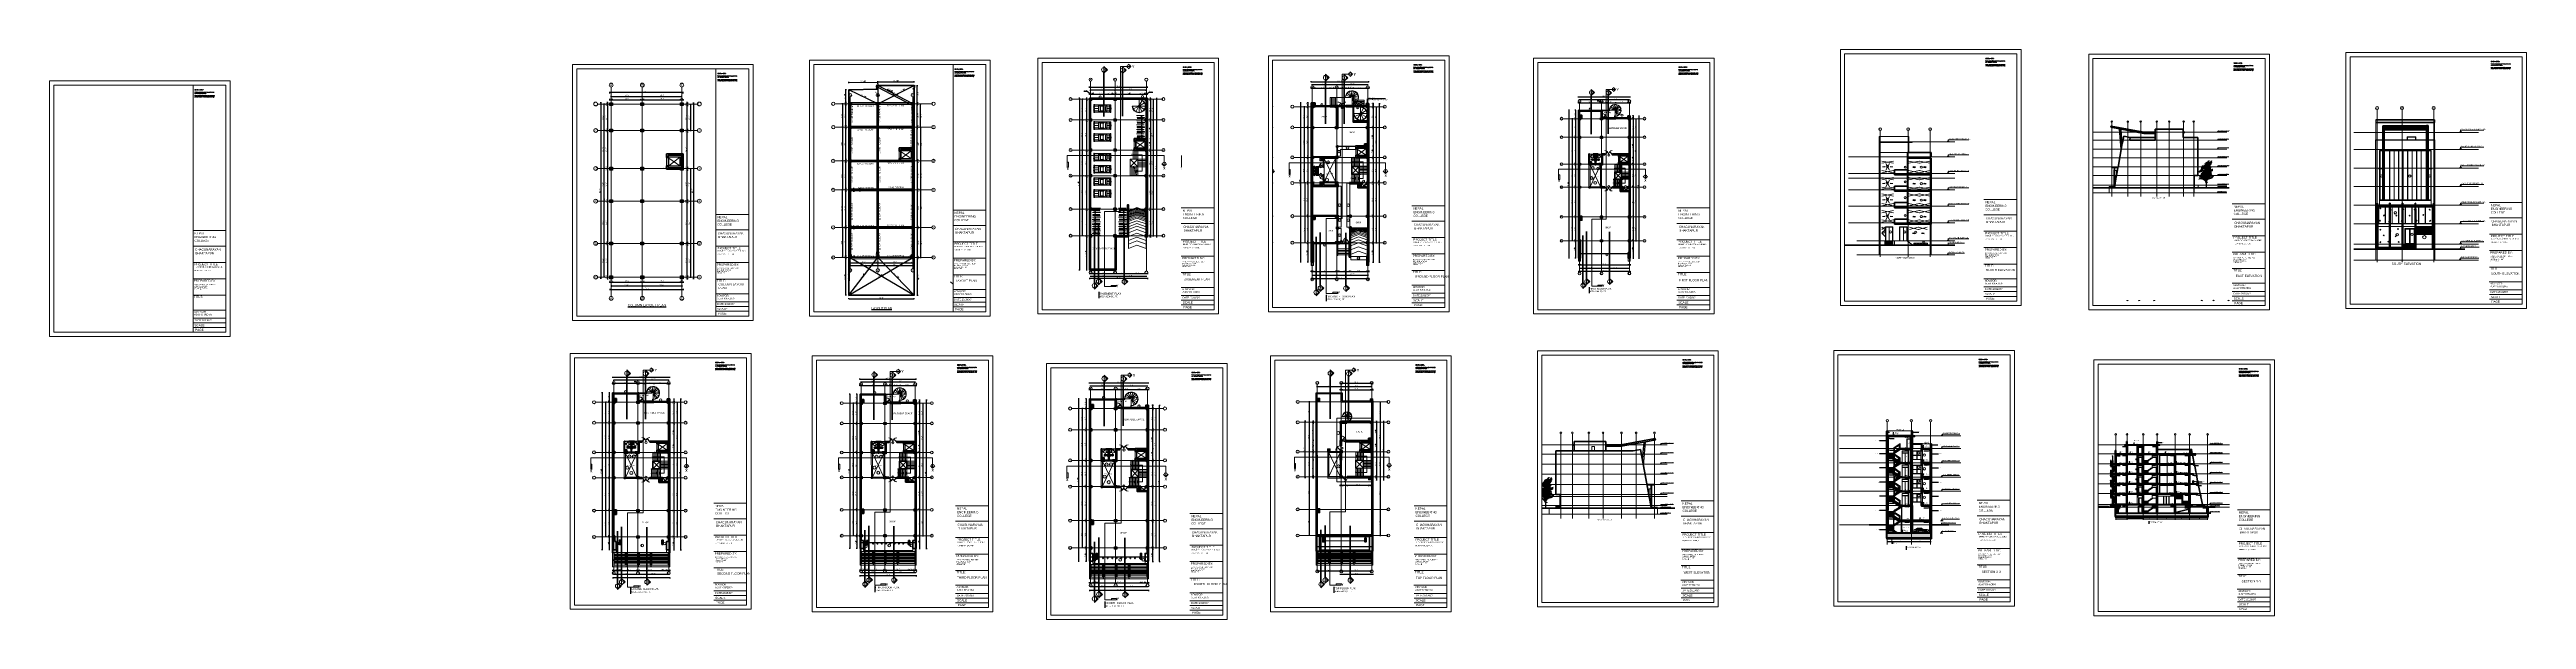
# Paper-space layout 'Layout1' of a CAD drawing. Header units: inches. Extents: x -31 to 196, y -33 to 19.
# The model-space entities are those that its viewports show. They can reach past a viewport. Long polylines and large blocks are cut down to what shows.
import ezdxf

# ---------------------------------------------------------------- set-up
doc = ezdxf.new("R2010")
doc.units = ezdxf.units.IN
doc.header["$MEASUREMENT"] = 0
for name, pattern in [('ACAD_ISO10W100', [18, 12, -3, 0, -3]), ('DASHED', [0.75, 0.5, -0.25]), ('HIDDEN', [0.375, 0.25, -0.125]), ('SA-WC-P$0$HIDDEN', [2.25, 1.5, -0.75])]:
    doc.linetypes.add(name, pattern=pattern)
for name, color, linetype, lineweight in [('A-ANNO-SYMB', 6, 'Continuous', 9), ('a-vehicles', 34, 'Continuous', 5), ('arrow', 4, 'Continuous', 9), ('arrow line', 54, 'Continuous', 9), ('beam in plan', 241, 'HIDDEN', 20), ('Border line inside', 222, 'Continuous', 50), ('BORDER1', 1, 'Continuous', 15), ('centerline', 9, 'ACAD_ISO10W100', 5), ('col', 1, 'Continuous', 30), ('dim', 6, 'Continuous', 13), ('dimension center - 8', 134, 'Continuous', 13), ('dimension element- 8', 5, 'Continuous', 13), ('dimension inter - 8', 6, 'Continuous', 13), ('dimension overall - 8', 185, 'Continuous', 13), ('Dimention', 4, 'Continuous', 15), ('DIMINSION', 5, 'Continuous', 15), ('door', 15, 'Continuous', 18), ('door&window elevation-1', 5, 'Continuous', 15), ('DOOREL', 26, 'Continuous', 15), ('elevation - 1', 6, 'Continuous', 13), ('Elevation 1', 21, 'Continuous', 25), ('elevation1', 230, 'Continuous', 13), ('elevation2', 151, 'Continuous', 18), ('elevation3', 122, 'Continuous', 25), ('elevation4', 202, 'Continuous', 35), ('hatch', 33, 'Continuous', 5), ('hatch 2', 8, 'Continuous', 13), ('hatch- brick', 21, 'Continuous', 5), ('hatch- rcc', 252, 'Continuous', 5), ('hatch1', 9, 'Continuous', 5), ('hatch3', 43, 'Continuous', 5), ('HATCHES', 147, 'Continuous', 5), ('L1 furnitures', 252, 'Continuous', 9), ('LAYER555', 250, 'Continuous', 9), ('Pillar', 11, 'Continuous', 25), ('PLASTER', 50, 'Continuous', 9), ('PUERTAS', 7, 'Continuous', 0), ('railing', 33, 'Continuous', 15), ('rs', 102, 'Continuous', 15), ('Section line-1-8', 172, 'Continuous', 35), ('SECTION LINE1', 6, 'Continuous', 18), ('Section text-1-8', 6, 'Continuous', 18), ('sill line', 21, 'Continuous', 20), ('site', 4, 'Continuous', 35), ('stair', 3, 'Continuous', 15), ('STAIRCASE', 143, 'Continuous', 15), ('steps', 4, 'Continuous', 9), ('Text', 150, 'Continuous', 18), ('text-1-4', 6, 'Continuous', 13), ('title text 1', 113, 'Continuous', 25), ('tread hidden', 200, 'HIDDEN', 9), ('txt', 7, 'Continuous', 15), ('VEHICLES', 34, 'Continuous', 5), ('wall', 1, 'Continuous', 35), ('Win', 151, 'Continuous', 13), ('win sec', 161, 'Continuous', 9)]:
    doc.layers.add(name, color=color, linetype=linetype, lineweight=lineweight)
doc.layers.add('T-TEXT', color=230, linetype='Continuous')
doc.layers.get('dimension inter - 8').off()
doc.layers.get('DIMINSION').off()
doc.layers.get('LAYER555').off()
doc.styles.add('arial', font='arial.ttf')
doc.styles.add('ATTR', font='romans.shx', dxfattribs={"width": 0.8, "height": 0.7})
doc.styles.add('Dim', font='romand.shx')
doc.styles.add('Prajwal', font='stylu.ttf', dxfattribs={"height": 9})
doc.styles.get("Standard").update_dxf_attribs({"font": 'arial.ttf'})
doc.styles.add('suren', font='times.ttf', dxfattribs={"height": 4})
doc.dimstyles.new('1-4(p) arrow', dxfattribs={"dimtxt": 4, "dimasz": 4, "dimexe": 0, "dimexo": 0, "dimgap": 2, "dimtad": 1, "dimdec": 3, "dimzin": 0, "dimdsep": 46, "dimlunit": 4, "dimtxsty": 'arial', "dimblk": 'DOT', "dimcen": 0, "dimclrd": 4, "dimclre": 3, "dimclrt": 6, "dimadec": 0, "dimazin": 0, "dimtfac": 0.5, "dimtdec": 3, "dimtix": 1, "dimtofl": 0, "dimtmove": 0, "dimatfit": 3, "dimfxl": 0, "dimtolj": 1, "dimtzin": 0, "dimlwe": -1, "dimarcsym": 0})
doc.dimstyles.new('S8', dxfattribs={"dimscale": 8, "dimtxt": 1, "dimasz": 0.5, "dimexe": 0.5, "dimexo": 0.5, "dimgap": 0.25, "dimtad": 1, "dimzin": 3, "dimdsep": 46, "dimlunit": 4, "dimtxsty": 'Standard', "dimblk": 'ARCHTICK', "dimcen": 0, "dimclrd": 256, "dimclre": 256, "dimclrt": 6, "dimadec": 0, "dimazin": 0, "dimtfac": 0.5, "dimtix": 1, "dimtmove": 1, "dimatfit": 3, "dimfxl": 0.5, "dimfxlon": 1, "dimfrac": 1, "dimtolj": 1, "dimtzin": 0, "dimarcsym": 1})
pattern_1 = [(45, (-164210.76, 10355.66), (-2.65165043, 2.65165043), []), (45, (-164208.992, 10355.66), (-2.65165043, 2.65165043), [])]
pattern_2 = [(45, (154.7446, -2e-10), (-2.6516504, 2.6516504), []), (45, (156.5124, -2e-10), (-2.6516504, 2.6516504), [])]

# ---------------------------------------------------------------- blocks, each defined once
blk = doc.blocks.new('NAME TITLE')
at = {"layer": 'BORDER1', "color": 0}
for p, q in [((13.14, 9.69), (16.14, 9.69)), ((13.14, 8.28), (16.14, 8.28)), ((13.14, 6.78), (16.14, 6.78)), ((13.14, 5.28), (16.14, 5.28)), ((13.12, 2.43), (16.12, 2.43)), ((13.14, 3.78), (16.14, 3.78)), ((13.14, 1.69), (16.14, 1.69)), ((13.14, 1.26), (16.14, 1.26)), ((13.14, 0.83), (16.14, 0.83))]:
    blk.add_line(p, q, dxfattribs=at)
for points in [[(0, 0), (16.54, 0), (16.54, 23.39), (0, 23.39)], [(0.39, 0.39), (16.14, 0.39), (16.14, 22.99), (0.39, 22.99)]]:
    blk.add_lwpolyline(points, close=True, dxfattribs=at)
at = {"layer": 'Text', "insert": (13.29, 22.6), "char_height": 0.0675, "width": 2.0483, "attachment_point": 1, "style": 'Dim'}
blk.add_mtext('GENERAL NOTES :\\P\\P{\\H0.9503x;Written dimensions shall take preference over scaled dimenisons.\\P\\PLarge scaled detailed drawings shall take preference over smaller scaled drawings.}', dxfattribs=at)
at = {"layer": 'Text', "attachment_point": 1}
for s, insert, char_height, width in [('NEPAL ENGINEERING COLLEGE', (13.27, 9.54), 0.2, 2.8672), ('CHAGUNARAYAN', (13.32, 8.06), 0.2, 2.6336), ('BHAKTAPUR', (13.35, 7.73), 0.2, 2.2969), ('PREPARED BY:', (13.21, 5.21), 0.2, 2.4187), ('RISHAB BHATARAI', (13.23, 4.66), 0.1, 2.0264), ('RANA PRAKASH CHAUDHARY', (13.24, 4.82), 0.1, 3), ('PROJECT TITLE', (13.26, 6.71), 0.2, 3), ('KUMARIPATI,LALTPUR', (13.28, 6.1), 0.1, 3), ('{\\H0.5x;KUMARIPATI COMMERCIAL BUILDING} ', (13.29, 6.41), 0.2, 3), ('TITLE:', (13.22, 3.73), 0.2, 3), ('SANGAM PAUDEL', (13.23, 4.52), 0.1, 1.7886), ('ADVISOR:', (13.23, 2.35), 0.167, 3), ('SUMAN B.K', (13.23, 4.39), 0.1, 1.5827), ('AJAY KHADKA', (13.24, 2.09), 0.1667, 3), ('DATE:2019/8/7', (13.25, 1.58), 0.1667, 2.3878), ('SCALE', (13.27, 1.14), 0.2, 1.5916), ('PAGE', (13.33, 0.72), 0.2, 1.1314)]:
    blk.add_mtext(s, dxfattribs=dict(at, insert=insert, char_height=char_height, width=width))
blk = doc.blocks.new('ETERWEWE')
at = {"layer": 'hatch- rcc', "linetype": 'Continuous', "ltscale": 30}
h = blk.add_hatch(dxfattribs=at)
h.set_pattern_fill('AR-CONC', color=256, scale=0.5, style=0)
h.set_pattern_definition([(50, (0, 0), (3.586300913, -0.313760675), [0.375, -4.125]), (355, (0, 0), (-0.69375667, 3.76096067), [0.3, -3.3]), (100.4514445, (0.299, -0.026), (2.89254423, 3.447199955), [0.31870096, -3.50571056]), (46.1842, (0, 1), (5.33620665, -0.8275964), [0.5625, -6.1875]), (96.6356355, (0.4447, 0.931), (4.67330973, 4.870593), [0.47805171, -5.2585688]), (351.184164, (0, 1), (4.67330973, 4.870593), [0.45, -4.95]), (21, (0.5, 0.75), (2.98453526, -2.013094453), [0.375, -4.125]), (326, (0.5, 0.75), (1.21657666, 3.625750225), [0.3, -3.3]), (71.4514447, (0.7487, 0.5822), (4.20111188, 1.612655764), [0.31870095, -3.50571056]), (37.5, (0, 0), (0.060799277, 1.664469269), [0, -3.26, 0, -3.35, 0, -3.3125]), (7.5, (0, 0), (1.315347687, 1.97205856), [0, -1.91, 0, -3.185, 0, -1.2625]), (327.5, (-1.115, 0), (2.669112181, -0.112774359), [0, -1.25, 0, -3.9, 0, -5.175]), (317.5, (-1.615, 0), (2.915930847, 0.50052491), [0, -1.625, 0, -2.59, 0, -3.675])])
h.paths.add_polyline_path([(159423, -3795), (159439, -3795), (159439, -3779), (159423, -3779)])
at = {"layer": 'col', "linetype": 'Continuous', "ltscale": 30}
blk.add_lwpolyline([(159423, -3795), (159423, -3779), (159439, -3779), (159439, -3795), (159423, -3795)], dxfattribs=at)
blk = doc.blocks.new('wewerrr')
at = {"layer": 'DIMINSION', "linetype": 'Continuous'}
for p in [(16887, 33), (16887, 33), (17064, 33), (17064, 33), (17289, 33), (17289, 33), (16887, -117), (16887, -117), (17064, -117), (17064, -117), (17289, -117), (17289, -117), (16887, -333), (16887, -333), (17064, -333), (17064, -333), (17289, -333), (17289, -333), (16887, -518), (16887, -518), (17064, -518), (17064, -518), (17288, -518), (17288, -518), (16887, -758), (16887, -758), (17064, -758), (17064, -758), (17289, -758), (17289, -758), (16887, -950), (16887, -950), (17064, -950), (17064, -950), (17289, -950), (17289, -950)]:
    blk.add_blockref('ETERWEWE', p, dxfattribs=at)
blk = doc.blocks.new('EWEWRTT')
at = {"layer": 'centerline', "ltscale": 3}
for p, q in [((176318, -3624), (176318, -4989)), ((176495, -3624), (176495, -4989)), ((176720, -3623), (176720, -4989)), ((176830, -3753), (176185, -3753)), ((176830, -3903), (176185, -3903)), ((176830, -4119), (176185, -4119)), ((176830, -4304), (176185, -4304)), ((176830, -4544), (176185, -4544)), ((176830, -4736), (176185, -4736))]:
    blk.add_line(p, q, dxfattribs=at)
at = {"layer": 'centerline', "linetype": 'Continuous'}
for centre in [(176318, -3613), (176495, -3613), (176720, -3613), (176174, -3753), (176843, -3753), (176174, -3903), (176843, -3903), (176174, -4119), (176843, -4119), (176174, -4304), (176843, -4304), (176174, -4544), (176843, -4544), (176174, -4736), (176843, -4736), (176318, -5000), (176495, -5000), (176720, -5000)]:
    blk.add_circle(centre, 10.9, dxfattribs=at)
at = {"layer": 'T-TEXT', "ltscale": 100, "char_height": 14, "width": 12.94, "style": 'suren'}
for s, insert, attachment_point in [('{\\fArial|b0|i0|c0|p34;A}', (176311, -3605), 1), ('{\\fArial|b0|i0|c0|p34;B}', (176488, -3605), 1), ('{\\fArial|b0|i0|c0|p34;C}', (176713, -3605), 1), ('{\\fArial|b0|i0|c0|p34;1}', (176176, -3746), 3), ('{\\fArial|b0|i0|c0|p34;1}', (176844, -3746), 3), ('{\\fArial|b0|i0|c0|p34;2}', (176176, -3896), 3), ('{\\fArial|b0|i0|c0|p34;2}', (176847, -3896), 3), ('{\\fArial|b0|i0|c0|p34;3}', (176179, -4112), 3), ('{\\fArial|b0|i0|c0|p34;3}', (176848, -4112), 3), ('{\\fArial|b0|i0|c0|p34;4}', (176179, -4297), 3), ('{\\fArial|b0|i0|c0|p34;4}', (176847, -4297), 3), ('{\\fArial|b0|i0|c0|p34;5}', (176179, -4537), 3), ('{\\fArial|b0|i0|c0|p34;5}', (176848, -4537), 3), ('{\\fArial|b0|i0|c0|p34;6}', (176178, -4729), 3), ('{\\fArial|b0|i0|c0|p34;6}', (176847, -4729), 3), ('{\\fArial|b0|i0|c0|p34;A}', (176311, -4992), 1), ('{\\fArial|b0|i0|c0|p34;B}', (176488, -4992), 1), ('{\\fArial|b0|i0|c0|p34;C}', (176713, -4992), 1)]:
    blk.add_mtext(s, dxfattribs=dict(at, insert=insert, attachment_point=attachment_point))
blk = doc.blocks.new('Section - Section Head - Filled_1-22785-GROUND FLOOR PLAN')
at = {"layer": 'A-ANNO-SYMB'}
for p, q in [((-0.25, 0.35), (-0.6, 0)), ((-0.6, 0), (-0.5, 0)), ((-0.25, 0.35), (-0.43, 0.18)), ((-0.25, 0.35), (0.1, 0)), ((0, 0), (0.1, 0)), ((-0.5, 0), (-0.6, 0)), ((0, 0), (0.1, 0))]:
    blk.add_line(p, q, dxfattribs=at)
for start, end in [(360, 180), (180, 360)]:
    blk.add_arc((-0.25, 0), 0.25, start, end, dxfattribs=at)
blk = doc.blocks.new('ERWEWRTRT')
at = {"layer": 'SECTION LINE1', "linetype": 'Continuous', "ltscale": 30}
for p, q in [((176972, -4113), (176972, -4160)), ((176972, -4160), (177671, -4160)), ((177671, -4088), (177671, -4160)), ((177671, -4089), (177671, -4113))]:
    blk.add_line(p, q, dxfattribs=at)
blk.add_lwpolyline([(176972, -4113), (176981, -4113), (176981, -4077), (176972, -4077)], close=True, dxfattribs=at)
at = {"layer": 'SECTION LINE1', "linetype": 'Continuous', "ltscale": 30, "xscale": -48, "yscale": 48, "zscale": -48}
blk.add_blockref('Section - Section Head - Filled_1-22785-GROUND FLOOR PLAN', (177659, -4101), dxfattribs=at)
at = {"layer": 'title text 1', "char_height": 18, "width": 3.410605131648481e-13, "attachment_point": 9, "style": 'Prajwal'}
for insert in [(176984, -4073), (177680, -4078)]:
    blk.add_mtext('\\pi-24.83;{\\fArial|b1|i0|c0|p34;X}', dxfattribs=dict(at, insert=insert))
blk = doc.blocks.new('WEQQWQW')
at = {"layer": 'SECTION LINE1', "linetype": 'Continuous', "ltscale": 30}
for p, q in [((177440, -3518), (177368, -3518)), ((177368, -4561), (177368, -3518)), ((177439, -3518), (177415, -3518)), ((177253, -5102), (177253, -4561)), ((177368, -4561), (177253, -4561)), ((177300, -5102), (177253, -5102))]:
    blk.add_line(p, q, dxfattribs=at)
blk.add_lwpolyline([(177300, -5102), (177300, -5093), (177336, -5093), (177336, -5102)], close=True, dxfattribs=at)
at = {"layer": 'SECTION LINE1', "linetype": 'Continuous', "ltscale": 30, "xscale": 48, "yscale": 48, "zscale": -47.99999999999997, "rotation": 270}
blk.add_blockref('Section - Section Head - Filled_1-22785-GROUND FLOOR PLAN', (177427, -3530), dxfattribs=at)
at = {"layer": 'title text 1', "char_height": 18, "width": 3.410605131648481e-13, "attachment_point": 3, "style": 'Prajwal'}
for insert in [(177468, -3510), (177353, -5088)]:
    blk.add_mtext('\\pi-24.83;{\\fArial|b1|i0|c0|p34;Y}', dxfattribs=dict(at, insert=insert))
blk = doc.blocks.new('A$C03EF3246')
at = {"layer": 'arrow line'}
for q in [(-16, -1), (-2, -1)]:
    blk.add_line((-9, 6), q, dxfattribs=at)
for points in [[(-16, -1), (-13, -3), (-9, 6)], [(-2, -1), (-5, -3), (-9, 6)]]:
    blk.add_lwpolyline(points, dxfattribs=at)
blk = doc.blocks.new('ETLWEWE')
at = {"layer": 'wall', "color": 7, "ltscale": 30}
for p, q in [((174101, -1518), (174101, -1538)), ((174196, -1518), (174101, -1518)), ((174101, -1538), (174110, -1538)), ((174110, -1527), (174110, -1538)), ((174110, -1527), (174187, -1527)), ((174187, -1527), (174187, -1595)), ((174196, -1527), (174196, -1518)), ((174196, -1604), (174196, -1527)), ((174101, -1585), (174101, -1604)), ((174110, -1585), (174101, -1585)), ((174196, -1604), (174101, -1604)), ((174110, -1585), (174110, -1595)), ((174110, -1595), (174187, -1595))]:
    blk.add_line(p, q, dxfattribs=at)
at = {"layer": 'wall', "color": 7}
blk.add_line((174110, -1585), (174101, -1585), dxfattribs=at)
at = {"layer": 'win sec', "color": 7}
for p, q in [((174101, -1538), (174101, -1585)), ((174114, -1535), (174110, -1535)), ((174110, -1538), (174110, -1585)), ((174114, -1587), (174114, -1535)), ((174114, -1536), (174178, -1536)), ((174114, -1537), (174177, -1537)), ((174114, -1585), (174177, -1537)), ((174114, -1543), (174177, -1585)), ((174177, -1585), (174177, -1537)), ((174178, -1586), (174178, -1536)), ((174110, -1587), (174114, -1587)), ((174111, -1592), (174111, -1592)), ((174114, -1585), (174177, -1585)), ((174114, -1586), (174178, -1586))]:
    blk.add_line(p, q, dxfattribs=at)
blk = doc.blocks.new('2ft6in')
at = {"layer": 'PUERTAS', "color": 2}
for p, q in [((0, 2), (0, 0)), ((1, 2), (0, 2)), ((1, 0), (0, 0)), ((1, 2), (21, 22)), ((22, 22), (1, 1)), ((1, 1), (1, 2)), ((1, 1), (1, 2)), ((1, 2), (1, 2)), ((1, 2), (1, 2)), ((1, 2), (1, 2)), ((1, 1), (1, 2)), ((1, 0), (1, 1)), ((1, 1), (1, 1)), ((1, 1), (1, 1)), ((1, 1), (1, 1)), ((18, 22), (18, 22)), ((22, 22), (21, 22)), ((21, 19), (21, 19)), ((29, 1), (29, 2)), ((29, 2), (30, 2)), ((29, 0), (29, 1)), ((29, 1), (29, 1)), ((29, 0), (30, 0)), ((30, 0), (30, 2))]:
    blk.add_line(p, q, dxfattribs=at)
at = {"layer": 'PUERTAS', "color": 8}
for p, q in [((0, 0), (30, 0)), ((18, 22), (18, 22)), ((18, 22), (19, 22)), ((19, 21), (18, 22)), ((19, 21), (18, 22)), ((19, 21), (18, 21)), ((19, 21), (18, 21)), ((19, 22), (19, 22)), ((20, 22), (19, 22)), ((19, 21), (19, 22)), ((19, 21), (19, 22)), ((19, 21), (19, 22)), ((19, 20), (19, 21)), ((19, 20), (19, 21)), ((19, 21), (19, 21)), ((19, 21), (19, 21)), ((20, 21), (19, 21)), ((19, 21), (19, 21)), ((19, 21), (19, 21)), ((19, 21), (19, 21)), ((19, 21), (19, 21)), ((19, 21), (19, 21)), ((19, 21), (19, 21)), ((19, 21), (19, 21)), ((19, 21), (19, 21)), ((20, 21), (20, 21)), ((20, 21), (19, 21)), ((20, 21), (20, 21)), ((20, 20), (21, 19)), ((20, 20), (20, 20)), ((20, 20), (20, 20)), ((20, 20), (20, 20)), ((20, 20), (20, 20)), ((20, 20), (20, 20)), ((20, 20), (20, 20)), ((20, 20), (20, 20)), ((20, 20), (20, 20)), ((20, 20), (20, 20)), ((20, 19), (20, 20)), ((20, 19), (21, 19)), ((20, 19), (21, 19)), ((20, 19), (21, 19)), ((21, 21), (21, 20)), ((21, 20), (21, 19)), ((21, 20), (21, 20)), ((21, 20), (21, 20)), ((21, 20), (21, 20)), ((21, 20), (21, 20)), ((21, 20), (21, 20)), ((21, 20), (22, 19)), ((21, 20), (22, 19)), ((21, 20), (22, 19)), ((21, 19), (21, 19)), ((21, 19), (21, 19)), ((21, 19), (21, 19))]:
    blk.add_line(p, q, dxfattribs=at)
at = {"layer": 'PUERTAS', "color": 1}
for p, q in [((18, 21), (18, 22)), ((18, 22), (18, 22)), ((18, 21), (18, 22)), ((19, 22), (18, 22)), ((19, 22), (18, 22)), ((19, 21), (18, 21)), ((20, 22), (19, 22)), ((19, 22), (19, 21)), ((19, 22), (19, 22)), ((19, 21), (19, 21)), ((19, 21), (19, 21)), ((19, 21), (19, 21)), ((19, 21), (19, 21)), ((19, 20), (19, 21)), ((19, 21), (19, 21)), ((19, 21), (19, 21)), ((19, 21), (19, 21)), ((20, 21), (19, 21)), ((19, 21), (19, 21)), ((19, 21), (19, 21)), ((20, 21), (19, 21)), ((19, 20), (19, 20)), ((20, 21), (20, 21)), ((20, 21), (20, 21)), ((20, 21), (20, 21)), ((20, 21), (20, 21)), ((21, 20), (20, 20)), ((20, 19), (21, 20)), ((20, 20), (21, 20)), ((20, 20), (20, 20)), ((20, 19), (20, 20)), ((20, 19), (20, 19)), ((20, 20), (20, 20)), ((20, 20), (20, 20)), ((20, 20), (20, 20)), ((19, 19), (20, 19)), ((20, 19), (21, 19)), ((21, 21), (21, 21)), ((21, 21), (21, 20)), ((21, 20), (21, 20)), ((21, 20), (21, 20)), ((21, 20), (21, 20)), ((21, 20), (21, 20)), ((21, 20), (21, 20)), ((21, 20), (21, 20)), ((21, 20), (22, 20)), ((22, 19), (21, 19)), ((22, 19), (21, 19)), ((21, 19), (21, 19)), ((21, 19), (21, 19)), ((21, 19), (21, 19)), ((22, 19), (22, 19))]:
    blk.add_line(p, q, dxfattribs=at)
at = {"layer": 'PUERTAS', "color": 2}
for radius in [0.0627, 0.129]:
    blk.add_circle((1, 2), radius, dxfattribs=at)
at = {"layer": 'PUERTAS', "color": 8}
blk.add_arc((1, 2), 28.7, 359.7285, 90.0333, dxfattribs=at)
at = {"layer": 'PUERTAS', "color": 1}
for centre, start, end in [((19, 22), 38.9236, 135), ((19, 21), 225, 315), ((19, 21), 135, 219.7428), ((19, 21), 315, 39.7428), ((19, 21), 231.0764, 315), ((19, 21), 315, 45), ((19, 20), 135, 225), ((19, 22), 315, 38.9236), ((20, 21), 45, 135), ((20, 21), 230.2572, 315), ((20, 21), 50.2572, 135), ((20, 20), 50.2572, 135), ((20, 20), 230.2572, 315), ((20, 20), 135, 225), ((20, 19), 225, 315), ((20, 19), 135, 218.9236), ((21, 21), 315, 45), ((21, 20), 51.0764, 135), ((21, 20), 45, 135), ((21, 20), 315, 39.7428), ((21, 20), 135, 219.7428), ((21, 19), 218.9236, 315), ((22, 19), 315, 51.0764)]:
    blk.add_arc(centre, 0.0667, start, end, dxfattribs=at)
blk = doc.blocks.new('wetyerr')
at = {"layer": 'STAIRCASE'}
for p, q in [((177500, -3760), (177468, -3760)), ((177500, -3762), (177473, -3775)), ((177501, -3763), (177486, -3789)), ((177503, -3757), (177503, -3727)), ((177503, -3763), (177503, -3793)), ((177504, -3757), (177519, -3732)), ((177504, -3763), (177519, -3789)), ((177506, -3759), (177532, -3744)), ((177506, -3760), (177536, -3760)), ((177506, -3762), (177532, -3777))]:
    blk.add_line(p, q, dxfattribs=at)
blk.add_circle((177503, -3760), 3.07, dxfattribs=at)
for radius, start, end in [(34.8, 180.0528, 90), (33.1, 180, 89.9761)]:
    blk.add_arc((177503, -3760), radius, start, end, dxfattribs=at)
blk = doc.blocks.new("'weqwewrw")
at = {"layer": 'railing', "linetype": 'Continuous', "ltscale": 30}
blk.add_line((180826, -4122), (180827, -4122), dxfattribs=at)
at = {"layer": 'STAIRCASE', "linetype": 'Continuous', "ltscale": 30}
blk.add_line((180816, -4113), (180816, -4113), dxfattribs=at)
at = {"layer": 'wall', "color": 7, "ltscale": 30}
for p, q in [((180824, -4037), (180824, -4057)), ((180919, -4037), (180824, -4037)), ((180824, -4057), (180833, -4057)), ((180833, -4046), (180833, -4057)), ((180833, -4046), (180910, -4046)), ((180910, -4046), (180910, -4113)), ((180919, -4046), (180919, -4037)), ((180919, -4122), (180919, -4046)), ((180824, -4103), (180824, -4122)), ((180833, -4103), (180824, -4103)), ((180919, -4122), (180824, -4122)), ((180833, -4103), (180833, -4113)), ((180833, -4113), (180910, -4113))]:
    blk.add_line(p, q, dxfattribs=at)
at = {"layer": 'wall', "color": 7}
blk.add_line((180833, -4103), (180824, -4103), dxfattribs=at)
at = {"layer": 'win sec', "color": 7}
for p, q in [((180824, -4057), (180824, -4104)), ((180837, -4053), (180833, -4053)), ((180833, -4057), (180833, -4104)), ((180837, -4106), (180837, -4053)), ((180837, -4055), (180901, -4055)), ((180837, -4056), (180899, -4056)), ((180837, -4103), (180899, -4056)), ((180837, -4062), (180899, -4103)), ((180899, -4103), (180899, -4056)), ((180901, -4104), (180901, -4055)), ((180833, -4106), (180837, -4106)), ((180834, -4110), (180834, -4110)), ((180837, -4103), (180899, -4103)), ((180837, -4104), (180901, -4104))]:
    blk.add_line(p, q, dxfattribs=at)
blk = doc.blocks.new('rwewrwe')
at = {"layer": 'railing', "linetype": 'Continuous', "ltscale": 30}
blk.add_line((179367, -4040), (179368, -4040), dxfattribs=at)
at = {"layer": 'STAIRCASE', "linetype": 'Continuous', "ltscale": 30}
for p, q in [((179346, -4031), (179346, -4031)), ((179357, -4031), (179357, -4031))]:
    blk.add_line(p, q, dxfattribs=at)
at = {"layer": 'wall', "color": 7, "ltscale": 30}
for p, q in [((179364, -3954), (179364, -3974)), ((179459, -3954), (179364, -3954)), ((179364, -3974), (179373, -3974)), ((179364, -4021), (179364, -4040)), ((179373, -4021), (179364, -4021)), ((179459, -4040), (179364, -4040)), ((179373, -3963), (179373, -3974)), ((179373, -3963), (179450, -3963)), ((179373, -4021), (179373, -4031)), ((179373, -4031), (179450, -4031)), ((179450, -3963), (179450, -4031)), ((179459, -3963), (179459, -3954)), ((179459, -4040), (179459, -3963))]:
    blk.add_line(p, q, dxfattribs=at)
at = {"layer": 'wall', "color": 7}
blk.add_line((179373, -4021), (179364, -4021), dxfattribs=at)
at = {"layer": 'win sec', "color": 7}
for p, q in [((179364, -3974), (179364, -4022)), ((179377, -3971), (179373, -3971)), ((179373, -3974), (179373, -4022)), ((179373, -4024), (179377, -4024)), ((179374, -4028), (179374, -4028)), ((179377, -4024), (179377, -3971)), ((179377, -3972), (179441, -3972)), ((179377, -3973), (179440, -3973)), ((179377, -4021), (179440, -3973)), ((179377, -3979), (179440, -4021)), ((179377, -4021), (179440, -4021)), ((179377, -4022), (179441, -4022)), ((179440, -4021), (179440, -3973)), ((179441, -4022), (179441, -3972))]:
    blk.add_line(p, q, dxfattribs=at)
blk = doc.blocks.new('FADFEEEE')
at = {"layer": 'VEHICLES', "extrusion": (0.001007, -0.000112319, 0.999999)}
for p, q in [((6514, 686, 0), (6506, 683, 0)), ((6506, 682, 0), (6506, 683, 0)), ((6508, 678, 0), (6506, 682, 0)), ((6506, 682, 0), (6508, 678, 0)), ((6506, 682, 0), (6506, 682, 0)), ((6509, 678, 0), (6508, 678, 0)), ((6508, 678, 0), (6508, 678, 0)), ((6509, 678, 0), (6516, 681, 0)), ((6513, 688, 0), (6521, 692, 0)), ((6513, 687, 0), (6514, 688, 0)), ((6513, 688, 0), (6513, 687, 0)), ((6513, 687, 0), (6513, 687, 0)), ((6514, 686, 0), (6513, 687, 0)), ((6513, 687, 0), (6514, 687, 0)), ((6514, 688, 0), (6522, 691, 0)), ((6522, 690, 0), (6514, 687, 0)), ((6514, 687, 0), (6514, 688, 0)), ((6514, 687, 0), (6514, 686, 0)), ((6517, 682, 0), (6516, 681, 0)), ((6516, 680, 0), (6517, 681, 0)), ((6516, 680, 0), (6516, 681, 0)), ((6516, 680, 0), (6516, 680, 0)), ((6516, 680, 0), (6517, 680, 0)), ((6524, 685, 0), (6517, 682, 0)), ((6517, 681, 0), (6525, 684, 0)), ((6517, 680, 0), (6525, 684, 0)), ((6517, 681, 0), (6517, 682, 0)), ((6519, 689, 0), (6520, 690, 0)), ((6521, 684, 0), (6519, 689, 0)), ((6520, 695, 0), (6520, 694, 0)), ((6520, 694, 0), (6521, 695, 0)), ((6521, 695, 0), (6520, 695, 0)), ((6521, 692, 0), (6520, 694, 0)), ((6520, 694, 0), (6521, 692, 0)), ((6520, 694, 0), (6521, 694, 0)), ((6520, 694, 0), (6520, 694, 0)), ((6520, 694, 0), (6520, 694, 0)), ((6520, 694, 0), (6520, 694, 0)), ((6520, 690, 0), (6523, 684, 0)), ((6520, 690, 0), (6522, 690, 0)), ((6521, 694, 0), (6521, 695, 0)), ((6521, 695, 0), (6521, 695, 0)), ((6521, 694, 0), (6522, 693, 0)), ((6521, 694, 0), (6521, 694, 0)), ((6521, 692, 0), (6522, 693, 0)), ((6521, 692, 0), (6522, 692, 0)), ((6521, 692, 0), (6521, 692, 0)), ((6521, 692, 0), (6521, 692, 0)), ((6521, 692, 0), (6521, 692, 0)), ((6521, 684, 0), (6523, 684, 0)), ((6522, 692, 0), (6522, 693, 0)), ((6522, 693, 0), (6522, 693, 0)), ((6522, 692, 0), (6522, 693, 0)), ((6523, 693, 0), (6522, 693, 0)), ((6522, 693, 0), (6523, 692, 0)), ((6522, 692, 0), (6523, 692, 0)), ((6522, 691, 0), (6522, 692, 0)), ((6523, 690, 0), (6522, 692, 0)), ((6522, 690, 0), (6522, 691, 0)), ((6522, 690, 0), (6523, 690, 0)), ((6522, 690, 0), (6522, 690, 0)), ((6525, 694, 0), (6523, 697, 0)), ((6523, 697, 0), (6524, 697, 0)), ((6524, 692, 0), (6523, 693, 0)), ((6523, 692, 0), (6524, 692, 0)), ((6523, 690, 0), (6525, 686, 0)), ((6523, 690, 0), (6523, 690, 0)), ((6523, 684, 0), (6524, 686, 0)), ((6524, 697, 0), (6525, 697, 0)), ((6524, 694, 0), (6526, 691, 0)), ((6525, 694, 0), (6524, 694, 0)), ((6524, 690, 0), (6526, 691, 0)), ((6526, 691, 0), (6524, 690, 0)), ((6524, 690, 0), (6524, 690, 0)), ((6526, 687, 0), (6524, 690, 0)), ((6525, 687, 0), (6524, 690, 0)), ((6524, 686, 0), (6525, 686, 0)), ((6524, 685, 0), (6524, 686, 0)), ((6525, 684, 0), (6524, 685, 0)), ((6537, 701, 0), (6525, 695, 0)), ((6525, 695, 0), (6525, 697, 0)), ((6526, 694, 0), (6525, 695, 0)), ((6526, 691, 0), (6525, 694, 0)), ((6525, 687, 0), (6526, 687, 0)), ((6525, 686, 0), (6525, 686, 0)), ((6526, 685, 0), (6525, 686, 0)), ((6525, 684, 0), (6526, 685, 0)), ((6525, 684, 0), (6526, 682, 0)), ((6525, 684, 0), (6526, 684, 0)), ((6525, 684, 0), (6526, 684, 0)), ((6525, 684, 0), (6525, 684, 0)), ((6525, 683, 0), (6525, 684, 0)), ((6525, 684, 0), (6525, 684, 0)), ((6526, 681, 0), (6525, 683, 0)), ((6526, 694, 0), (6528, 696, 0)), ((6530, 686, 0), (6526, 694, 0)), ((6526, 691, 0), (6526, 691, 0)), ((6527, 690, 0), (6526, 691, 0)), ((6526, 691, 0), (6526, 691, 0)), ((6527, 690, 0), (6526, 690, 0)), ((6526, 690, 0), (6526, 689, 0)), ((6526, 689, 0), (6527, 689, 0)), ((6526, 687, 0), (6527, 688, 0)), ((6527, 686, 0), (6526, 685, 0)), ((6526, 685, 0), (6526, 685, 0)), ((6526, 684, 0), (6528, 685, 0)), ((6526, 685, 0), (6526, 684, 0)), ((6526, 684, 0), (6526, 684, 0)), ((6526, 684, 0), (6527, 684, 0)), ((6526, 684, 0), (6526, 684, 0)), ((6526, 682, 0), (6526, 682, 0)), ((6526, 681, 0), (6526, 682, 0)), ((6526, 682, 0), (6527, 682, 0)), ((6526, 681, 0), (6526, 682, 0)), ((6527, 681, 0), (6526, 681, 0)), ((6527, 689, 0), (6527, 690, 0)), ((6527, 688, 0), (6527, 689, 0)), ((6529, 685, 0), (6527, 688, 0)), ((6527, 688, 0), (6527, 688, 0)), ((6527, 688, 0), (6529, 685, 0)), ((6528, 685, 0), (6527, 686, 0)), ((6527, 684, 0), (6527, 682, 0)), ((6527, 682, 0), (6527, 682, 0)), ((6527, 682, 0), (6527, 682, 0)), ((6527, 682, 0), (6527, 681, 0)), ((6528, 696, 0), (6537, 700, 0)), ((6528, 696, 0), (6529, 692, 0)), ((6530, 682, 0), (6529, 685, 0)), ((6529, 685, 0), (6529, 685, 0)), ((6530, 693, 0), (6536, 695, 0)), ((6530, 693, 0), (6530, 693, 0)), ((6530, 693, 0), (6530, 692, 0)), ((6530, 692, 0), (6530, 691, 0)), ((6542, 691, 0), (6530, 685, 0)), ((6530, 691, 0), (6531, 690, 0)), ((6532, 687, 0), (6530, 686, 0)), ((6530, 685, 0), (6530, 686, 0)), ((6531, 683, 0), (6530, 685, 0)), ((6530, 683, 0), (6531, 683, 0)), ((6530, 682, 0), (6530, 683, 0)), ((6535, 681, 0), (6530, 682, 0)), ((6531, 690, 0), (6532, 687, 0)), ((6531, 690, 0), (6532, 690, 0)), ((6535, 682, 0), (6531, 683, 0)), ((6537, 693, 0), (6532, 690, 0)), ((6532, 690, 0), (6532, 690, 0)), ((6534, 687, 0), (6532, 687, 0)), ((6534, 687, 0), (6542, 691, 0)), ((6540, 679, 0), (6535, 682, 0)), ((6535, 681, 0), (6535, 682, 0)), ((6535, 681, 0), (6536, 680, 0)), ((6535, 681, 0), (6535, 680, 0)), ((6535, 681, 0), (6535, 681, 0)), ((6535, 681, 0), (6538, 680, 0)), ((6535, 681, 0), (6535, 681, 0)), ((6535, 681, 0), (6535, 681, 0)), ((6535, 681, 0), (6535, 681, 0)), ((6535, 681, 0), (6535, 681, 0)), ((6535, 681, 0), (6535, 681, 0)), ((6535, 680, 0), (6536, 680, 0)), ((6536, 695, 0), (6537, 693, 0)), ((6536, 680, 0), (6537, 680, 0)), ((6539, 678, 0), (6536, 680, 0)), ((6541, 703, 0), (6537, 701, 0)), ((6537, 701, 0), (6537, 700, 0)), ((6537, 701, 0), (6537, 701, 0)), ((6538, 700, 0), (6537, 700, 0)), ((6537, 700, 0), (6537, 700, 0)), ((6537, 700, 0), (6542, 691, 0)), ((6538, 680, 0), (6537, 680, 0)), ((6538, 700, 0), (6538, 699, 0)), ((6538, 699, 0), (6541, 693, 0)), ((6538, 699, 0), (6538, 699, 0)), ((6538, 699, 0), (6539, 699, 0)), ((6539, 699, 0), (6538, 699, 0)), ((6544, 704, 0), (6539, 699, 0)), ((6539, 699, 0), (6542, 702, 0)), ((6539, 700, 0), (6542, 702, 0)), ((6539, 700, 0), (6539, 701, 0)), ((6539, 699, 0), (6539, 700, 0)), ((6539, 699, 0), (6539, 699, 0)), ((6539, 678, 0), (6540, 679, 0)), ((6539, 678, 0), (6539, 678, 0)), ((6542, 703, 0), (6541, 703, 0)), ((6541, 693, 0), (6542, 692, 0)), ((6541, 693, 0), (6541, 693, 0)), ((6541, 693, 0), (6542, 693, 0)), ((6542, 693, 0), (6541, 693, 0)), ((6567, 716, 0), (6542, 703, 0)), ((6542, 703, 0), (6542, 703, 0)), ((6542, 702, 0), (6543, 703, 0)), ((6542, 703, 0), (6542, 703, 0)), ((6542, 702, 0), (6542, 702, 0)), ((6549, 695, 0), (6542, 693, 0)), ((6543, 693, 0), (6542, 693, 0)), ((6542, 693, 0), (6543, 693, 0)), ((6542, 693, 0), (6543, 692, 0)), ((6542, 693, 0), (6542, 693, 0)), ((6542, 693, 0), (6542, 693, 0)), ((6542, 692, 0), (6542, 691, 0)), ((6542, 691, 0), (6542, 691, 0)), ((6542, 691, 0), (6542, 691, 0)), ((6543, 691, 0), (6542, 691, 0)), ((6544, 704, 0), (6543, 703, 0)), ((6543, 693, 0), (6545, 694, 0)), ((6543, 692, 0), (6545, 694, 0)), ((6543, 693, 0), (6543, 693, 0)), ((6546, 693, 0), (6543, 691, 0)), ((6543, 692, 0), (6543, 692, 0)), ((6550, 706, 0), (6544, 704, 0)), ((6545, 694, 0), (6546, 694, 0)), ((6546, 694, 0), (6548, 694, 0)), ((6547, 693, 0), (6546, 693, 0)), ((6572, 705, 0), (6547, 693, 0)), ((6547, 693, 0), (6547, 693, 0)), ((6547, 693, 0), (6547, 693, 0)), ((6549, 695, 0), (6548, 694, 0)), ((6554, 697, 0), (6549, 695, 0)), ((6551, 706, 0), (6550, 706, 0)), ((6551, 706, 0), (6550, 706, 0)), ((6550, 706, 0), (6554, 697, 0)), ((6551, 706, 0), (6558, 710, 0)), ((6558, 710, 0), (6551, 706, 0)), ((6551, 706, 0), (6551, 706, 0)), ((6551, 706, 0), (6551, 706, 0)), ((6551, 706, 0), (6555, 698, 0)), ((6555, 698, 0), (6554, 697, 0)), ((6555, 698, 0), (6554, 698, 0)), ((6562, 701, 0), (6555, 698, 0)), ((6555, 698, 0), (6562, 701, 0)), ((6555, 698, 0), (6555, 698, 0)), ((6555, 698, 0), (6555, 698, 0)), ((6559, 710, 0), (6558, 710, 0)), ((6559, 710, 0), (6568, 714, 0)), ((6559, 710, 0), (6559, 710, 0)), ((6559, 710, 0), (6560, 709, 0)), ((6562, 710, 0), (6560, 709, 0)), ((6560, 709, 0), (6562, 703, 0)), ((6562, 710, 0), (6561, 711, 0)), ((6561, 711, 0), (6561, 711, 0)), ((6562, 711, 0), (6561, 711, 0)), ((6561, 711, 0), (6562, 711, 0)), ((6563, 710, 0), (6562, 711, 0)), ((6563, 710, 0), (6562, 711, 0)), ((6562, 711, 0), (6562, 711, 0)), ((6564, 704, 0), (6562, 710, 0)), ((6564, 704, 0), (6562, 703, 0)), ((6562, 703, 0), (6563, 703, 0)), ((6562, 702, 0), (6563, 703, 0)), ((6562, 702, 0), (6565, 703, 0)), ((6562, 701, 0), (6562, 702, 0)), ((6563, 710, 0), (6565, 711, 0)), ((6565, 705, 0), (6563, 710, 0)), ((6563, 709, 0), (6564, 707, 0)), ((6565, 703, 0), (6564, 704, 0)), ((6567, 706, 0), (6565, 711, 0)), ((6565, 705, 0), (6567, 706, 0)), ((6566, 704, 0), (6565, 706, 0)), ((6566, 704, 0), (6565, 705, 0)), ((6566, 704, 0), (6565, 703, 0)), ((6565, 703, 0), (6565, 703, 0)), ((6565, 703, 0), (6565, 703, 0)), ((6566, 704, 0), (6571, 707, 0)), ((6566, 704, 0), (6566, 704, 0)), ((6567, 716, 0), (6568, 714, 0)), ((6572, 705, 0), (6571, 707, 0))]:
    blk.add_line(p, q, dxfattribs=at)
at = {"layer": 'VEHICLES', "extrusion": (0.000699177, 0.000510352, 1)}
for p, q in [((6525, 701, 0), (6523, 697, 0)), ((6525, 706, 0), (6526, 706, 0)), ((6525, 706, 0), (6525, 706, 0)), ((6525, 706, 0), (6525, 702, 0)), ((6525, 701, 0), (6526, 705, 0)), ((6526, 705, 0), (6525, 704, 0)), ((6525, 702, 0), (6525, 704, 0)), ((6526, 701, 0), (6525, 703, 0)), ((6525, 702, 0), (6525, 702, 0)), ((6525, 701, 0), (6525, 702, 0)), ((6525, 702, 0), (6525, 702, 0)), ((6525, 702, 0), (6525, 701, 0)), ((6525, 701, 0), (6525, 701, 0)), ((6525, 701, 0), (6525, 701, 0)), ((6525, 701, 0), (6525, 701, 0)), ((6525, 701, 0), (6525, 701, 0)), ((6525, 701, 0), (6526, 701, 0)), ((6526, 701, 0), (6525, 697, 0)), ((6526, 706, 0), (6526, 701, 0))]:
    blk.add_line(p, q, dxfattribs=at)
blk = doc.blocks.new('CAR KUMARI')
at = {"layer": 'VEHICLES'}
for p, q in [((176347, -1884), (176347, -1885)), ((176347, -1907), (176347, -1905)), ((176352, -1883), (176348, -1883)), ((176352, -1886), (176348, -1886)), ((176348, -1895), (176349, -1887)), ((176348, -1895), (176349, -1904)), ((176352, -1905), (176348, -1905)), ((176352, -1907), (176348, -1907)), ((176349, -1883), (176349, -1870)), ((176349, -1887), (176349, -1886)), ((176349, -1904), (176349, -1905)), ((176349, -1907), (176349, -1921)), ((176351, -1895), (176352, -1885)), ((176351, -1895), (176352, -1906)), ((176354, -1873), (176352, -1872)), ((176352, -1885), (176352, -1873)), ((176352, -1895), (176353, -1885)), ((176352, -1895), (176383, -1895)), ((176352, -1895), (176353, -1905)), ((176352, -1906), (176352, -1918)), ((176354, -1917), (176352, -1919)), ((176353, -1885), (176354, -1884)), ((176353, -1905), (176354, -1907)), ((176354, -1884), (176354, -1873)), ((176354, -1884), (176383, -1880)), ((176354, -1883), (176383, -1880)), ((176354, -1907), (176383, -1910)), ((176354, -1907), (176354, -1917)), ((176354, -1908), (176383, -1910)), ((176356, -1869), (176466, -1869)), ((176356, -1922), (176466, -1922)), ((176357, -1869), (176357, -1868)), ((176357, -1922), (176357, -1923)), ((176383, -1895), (176383, -1884)), ((176383, -1895), (176383, -1906)), ((176390, -1874), (176398, -1880)), ((176390, -1917), (176398, -1911)), ((176413, -1872), (176391, -1872)), ((176413, -1918), (176391, -1918)), ((176394, -1873), (176417, -1873)), ((176394, -1875), (176400, -1879)), ((176394, -1916), (176400, -1912)), ((176394, -1917), (176417, -1917)), ((176401, -1879), (176417, -1879)), ((176401, -1911), (176417, -1911)), ((176417, -1895), (176417, -1869)), ((176417, -1895), (176417, -1872)), ((176417, -1872), (176422, -1872)), ((176417, -1895), (176417, -1919)), ((176417, -1895), (176417, -1922)), ((176417, -1919), (176422, -1919)), ((176418, -1873), (176420, -1873)), ((176418, -1878), (176418, -1874)), ((176418, -1878), (176420, -1878)), ((176418, -1913), (176420, -1913)), ((176418, -1913), (176418, -1917)), ((176418, -1917), (176420, -1917)), ((176421, -1874), (176420, -1878)), ((176421, -1917), (176420, -1913)), ((176424, -1872), (176437, -1872)), ((176424, -1919), (176437, -1919)), ((176439, -1877), (176433, -1879)), ((176439, -1914), (176433, -1911)), ((176443, -1874), (176445, -1883)), ((176443, -1917), (176445, -1907)), ((176462, -1873), (176445, -1872)), ((176445, -1895), (176469, -1895)), ((176462, -1918), (176445, -1918)), ((176462, -1884), (176447, -1884)), ((176462, -1906), (176447, -1906)), ((176462, -1884), (176462, -1873)), ((176467, -1873), (176462, -1873)), ((176467, -1885), (176462, -1884)), ((176463, -1895), (176462, -1884)), ((176463, -1895), (176462, -1906)), ((176462, -1906), (176462, -1918)), ((176467, -1906), (176462, -1906)), ((176467, -1918), (176462, -1918)), ((176467, -1885), (176467, -1873)), ((176468, -1886), (176467, -1885)), ((176468, -1905), (176467, -1906)), ((176467, -1906), (176467, -1918)), ((176468, -1886), (176468, -1872)), ((176469, -1895), (176468, -1886)), ((176469, -1895), (176468, -1886)), ((176469, -1895), (176468, -1905)), ((176469, -1895), (176468, -1905)), ((176468, -1905), (176468, -1919)), ((176471, -1884), (176471, -1874)), ((176473, -1895), (176471, -1884)), ((176473, -1895), (176471, -1907)), ((176471, -1907), (176471, -1917))]:
    blk.add_line(p, q, dxfattribs=at)
at = {"layer": 'VEHICLES', "extrusion": (0, 0, -1)}
for centre, major_axis, ratio, start_param, end_param in [((176348, -1884), (-0.47, 0.47), 1, 5.497787, 7.068583), ((176348, -1885), (-0.47, 0.47), 1, 3.926991, 5.497787), ((176348, -1905), (0.47, 0.47), 1, 3.926991, 5.497787), ((176348, -1907), (0.47, 0.47), 1, 2.356195, 3.926991), ((176352, -1870), (2.15, 2.15), 1, 3.926991, 5.354655), ((176352, -1921), (-2.15, 2.15), 1, 4.070123, 5.497787), ((176353, -1879), (8.29, 8.29), 1, -0.92853, -0.628431), ((176353, -1912), (8.29, 8.29), 1, 2.199227, 2.499327), ((176356, -1873), (-2.82, 2.82), 1, 5.497787, 7.068583), ((176370, -1993), (86.3, 86.3), 1, -0.937261, -0.665434), ((176356, -1918), (-2.82, 2.82), 1, 3.926991, 5.497787), ((176370, -1798), (130, 5), 0.93408, 1.493988, 1.747482), ((176354, -1870), (-2.3, 2.3), 1, 0.942365, 1.702893), ((176354, -1921), (-2.3, 2.3), 1, 3.009496, 3.770024), ((176422, -1884), (-27.8, 27.8), 1, 5.497787, 5.833742), ((176422, -1906), (27.8, 27.8), 1, 3.591036, 3.926991), ((176441, -1895), (-40.2, 40.2), 1, 5.497787, 5.867342), ((176440, -1895), (-39.6, 39.6), 1, 5.497787, 5.873713), ((176440, -1895), (-39.6, 39.6), 1, 5.121861, 5.497787), ((176441, -1895), (40.2, 40.2), 1, 3.557436, 3.926991), ((176391, -1876), (2.82, 2.82), 1, 4.296546, 5.497787), ((176390, -1875), (-0.94, 0.94), 1, 5.873713, 7.710255), ((176390, -1915), (-0.94, 0.94), 1, 3.285319, 5.121861), ((176391, -1914), (2.82, 2.82), 1, 2.356195, 3.557436), ((176394, -1874), (-0.47, 0.47), 1, 4.568662, 7.068584), ((176394, -1917), (0.47, 0.47), 1, 2.356195, 4.856116), ((176440, -1895), (31.5, 31.5), 1, 3.926991, 4.249639), ((176440, -1895), (-31.5, 31.5), 1, 5.175139, 5.497787), ((176397, -1881), (-0.94, 0.94), 1, 1.427069, 2.678843), ((176397, -1910), (-0.94, 0.94), 1, 2.033546, 3.285319), ((176401, -1878), (-0.94, 0.94), 1, 3.926991, 4.568662), ((176401, -1913), (-0.94, 0.94), 1, 0.143727, 0.785398), ((176413, -1871), (1.12, 1.12), 1, 1.385462, 2.356195), ((176413, -1920), (-1.12, 1.12), 1, 0.785398, 1.75613), ((176418, -1874), (0.282, 0.282), 1, 3.926991, 5.497787), ((176418, -1878), (-0.282, 0.282), 1, 3.926991, 5.497787), ((176418, -1913), (0.282, 0.282), 1, 3.926991, 5.497787), ((176418, -1917), (0.282, 0.282), 1, 2.356195, 3.926991), ((176420, -1874), (-0.282, 0.282), 1, 0.785398, 2.478749), ((176420, -1878), (0.282, 0.282), 1, 0.907953, 2.356195), ((176420, -1913), (-0.282, 0.282), 1, 0.785398, 2.23364), ((176420, -1917), (0.282, 0.282), 1, 0.662844, 2.356195), ((176424, -1869), (1.68, 1.68), 1, 2.356195, 3.433484), ((176426, -1864), (-6.23, 6.23), 1, 3.910989, 4.414999), ((176426, -1926), (6.23, 6.23), 1, -1.273406, -0.769396), ((176424, -1922), (-1.68, 1.68), 1, 5.991294, 7.068583), ((176433, -1881), (-0.94, 0.94), 1, 5.303337, 6.678831), ((176358, -1895), (-53.3, 53.3), 1, 2.161744, 2.356195), ((176358, -1895), (53.3, 53.3), 1, 0.785398, 0.979848), ((176433, -1910), (0.94, 0.94), 1, 2.745947, 4.121441), ((176437, -1877), (3.76, 3.76), 1, -0.785398, 0.64436), ((176437, -1914), (-3.76, 3.76), 1, 2.497233, 3.926991), ((176439, -1878), (0.94, 0.94), 1, -1.175151, 0.572911), ((176439, -1913), (-0.94, 0.94), 1, 2.568682, 4.316744), ((176359, -1895), (58.9, 58.9), 1, 0.572911, 0.785398), ((176359, -1895), (-58.9, 58.9), 1, 2.356195, 2.568682), ((176306, -1895), (-96.9, 96.9), 1, 2.215156, 2.356195), ((176306, -1895), (96.9, 96.9), 1, 0.785398, 0.926437), ((176445, -1874), (0.94, 0.94), 1, 3.737424, 5.505309), ((176445, -1917), (-0.94, 0.94), 1, 3.919469, 5.687354), ((176447, -1883), (0.94, 0.94), 1, 2.356195, 3.737424), ((176447, -1908), (-0.94, 0.94), 1, 5.687354, 7.068583), ((176466, -1871), (-1.59, 1.59), 1, 0.785398, 3.568227), ((176466, -1920), (-1.59, 1.59), 1, 1.144162, 3.926991), ((176469, -1871), (-2.31, 2.31), 1, 6.200505, 9.617557), ((176469, -1920), (2.31, 2.31), 1, -0.192779, 3.224273)]:
    blk.add_ellipse(centre, major_axis=major_axis, ratio=ratio, start_param=start_param, end_param=end_param, dxfattribs=at)
blk = doc.blocks.new('wwewrr')
at = {"layer": 'STAIRCASE'}
for p, q in [((177597, -3443), (177639, -3443)), ((177639, -3440), (177602, -3427)), ((177641, -3439), (177610, -3412)), ((177642, -3437), (177623, -3402)), ((177644, -3437), (177639, -3397)), ((177645, -3449), (177645, -3485)), ((177646, -3437), (177656, -3398)), ((177647, -3448), (177662, -3485)), ((177648, -3438), (177671, -3405)), ((177649, -3447), (177676, -3477)), ((177650, -3439), (177683, -3416)), ((177650, -3445), (177686, -3464)), ((177651, -3441), (177690, -3431)), ((177651, -3443), (177691, -3448))]:
    blk.add_line(p, q, dxfattribs=at)
for radius, end in [(48, 180.0438), (46, 180.0438), (6, 180.3064)]:
    blk.add_arc((177645, -3443), radius, 270.0188, end, dxfattribs=at)
blk = doc.blocks.new('eewewtrr')
at = {"layer": 'hatch', "linetype": 'Continuous', "ltscale": 30}
blk.add_hatch(color=256, dxfattribs=at).paths.add_polyline_path([(184138, -5135), (184126, -5135), (184126, -5148), (184138, -5148)])
at = {"layer": 'wall', "linetype": 'Continuous', "ltscale": 30}
blk.add_lwpolyline([(184126, -5135), (184138, -5135), (184138, -5148), (184126, -5148)], close=True, dxfattribs=at)
blk = doc.blocks.new('AEYRRR')
at = {"layer": 'door', "color": 2}
for p, q in [((190591, 10550), (190611, 10571)), ((190612, 10570), (190591, 10549)), ((190609, 10570), (190609, 10570)), ((190612, 10570), (190611, 10571)), ((190611, 10567), (190611, 10567)), ((190649, 10550), (190628, 10571)), ((190628, 10570), (190628, 10571)), ((190628, 10570), (190648, 10549)), ((190628, 10567), (190628, 10567)), ((190631, 10570), (190631, 10570)), ((190590, 10550), (190590, 10548)), ((190590, 10549), (190590, 10550)), ((190590, 10549), (190590, 10550)), ((190590, 10550), (190590, 10550)), ((190590, 10549), (190590, 10549)), ((190590, 10549), (190590, 10549)), ((190591, 10549), (190590, 10549)), ((190591, 10548), (190590, 10548)), ((190591, 10549), (190591, 10550)), ((190591, 10549), (190591, 10550)), ((190591, 10548), (190591, 10549)), ((190591, 10549), (190591, 10549)), ((190591, 10549), (190591, 10549)), ((190648, 10549), (190649, 10550)), ((190648, 10549), (190649, 10550)), ((190648, 10548), (190648, 10549)), ((190648, 10549), (190649, 10549)), ((190648, 10549), (190648, 10549)), ((190648, 10549), (190648, 10549)), ((190648, 10548), (190650, 10548)), ((190649, 10549), (190649, 10550)), ((190649, 10549), (190649, 10550)), ((190649, 10550), (190650, 10550)), ((190649, 10549), (190649, 10549)), ((190649, 10549), (190649, 10549)), ((190650, 10550), (190650, 10548))]:
    blk.add_line(p, q, dxfattribs=at)
at = {"layer": 'door', "color": 1}
for p, q in [((190608, 10570), (190608, 10570)), ((190609, 10569), (190608, 10570)), ((190608, 10570), (190609, 10570)), ((190608, 10570), (190609, 10570)), ((190610, 10570), (190609, 10571)), ((190609, 10571), (190609, 10570)), ((190609, 10571), (190609, 10570)), ((190609, 10571), (190609, 10571)), ((190609, 10569), (190609, 10570)), ((190610, 10570), (190609, 10569)), ((190610, 10570), (190609, 10570)), ((190609, 10569), (190609, 10569)), ((190609, 10569), (190609, 10569)), ((190609, 10569), (190609, 10569)), ((190609, 10569), (190609, 10569)), ((190609, 10569), (190609, 10569)), ((190609, 10569), (190610, 10569)), ((190609, 10569), (190609, 10569)), ((190609, 10568), (190609, 10568)), ((190610, 10570), (190610, 10570)), ((190610, 10570), (190610, 10570)), ((190610, 10570), (190610, 10570)), ((190610, 10570), (190610, 10569)), ((190610, 10570), (190610, 10570)), ((190610, 10570), (190610, 10570)), ((190610, 10570), (190610, 10570)), ((190610, 10568), (190611, 10568)), ((190610, 10568), (190610, 10568)), ((190610, 10568), (190610, 10568)), ((190610, 10568), (190611, 10567)), ((190610, 10568), (190611, 10568)), ((190610, 10568), (190610, 10568)), ((190610, 10568), (190610, 10568)), ((190611, 10569), (190611, 10569)), ((190611, 10569), (190611, 10569)), ((190611, 10569), (190611, 10569)), ((190611, 10569), (190611, 10569)), ((190611, 10568), (190611, 10568)), ((190611, 10568), (190611, 10568)), ((190611, 10568), (190611, 10568)), ((190611, 10568), (190611, 10568)), ((190611, 10568), (190611, 10568)), ((190611, 10568), (190612, 10568)), ((190610, 10568), (190611, 10568)), ((190611, 10568), (190611, 10568)), ((190611, 10568), (190611, 10568)), ((190611, 10567), (190612, 10567)), ((190611, 10567), (190612, 10567)), ((190611, 10567), (190611, 10567)), ((190612, 10568), (190612, 10568)), ((190612, 10568), (190612, 10567)), ((190612, 10568), (190612, 10567)), ((190628, 10569), (190628, 10569)), ((190628, 10569), (190629, 10569)), ((190628, 10568), (190628, 10568)), ((190628, 10568), (190628, 10567)), ((190628, 10568), (190629, 10568)), ((190628, 10568), (190628, 10567)), ((190628, 10568), (190629, 10568)), ((190628, 10568), (190628, 10568)), ((190628, 10568), (190628, 10568)), ((190629, 10568), (190628, 10567)), ((190628, 10567), (190628, 10567)), ((190628, 10567), (190628, 10567)), ((190628, 10567), (190628, 10567)), ((190629, 10570), (190630, 10570)), ((190629, 10570), (190629, 10570)), ((190629, 10569), (190629, 10569)), ((190629, 10569), (190629, 10569)), ((190629, 10568), (190629, 10568)), ((190629, 10568), (190628, 10568)), ((190629, 10568), (190629, 10568)), ((190629, 10568), (190629, 10568)), ((190629, 10568), (190629, 10568)), ((190630, 10568), (190629, 10568)), ((190629, 10568), (190629, 10568)), ((190629, 10568), (190629, 10568)), ((190629, 10568), (190629, 10568)), ((190629, 10568), (190629, 10568)), ((190630, 10570), (190630, 10571)), ((190630, 10571), (190631, 10570)), ((190630, 10571), (190631, 10570)), ((190630, 10571), (190630, 10571)), ((190630, 10569), (190630, 10570)), ((190630, 10570), (190630, 10570)), ((190630, 10570), (190630, 10570)), ((190630, 10570), (190630, 10570)), ((190630, 10570), (190630, 10569)), ((190630, 10570), (190630, 10569)), ((190630, 10570), (190630, 10570)), ((190630, 10570), (190630, 10570)), ((190630, 10569), (190630, 10569)), ((190630, 10569), (190630, 10569)), ((190630, 10569), (190630, 10569)), ((190630, 10569), (190630, 10569)), ((190630, 10569), (190630, 10569)), ((190630, 10569), (190630, 10569)), ((190630, 10569), (190630, 10569)), ((190630, 10568), (190630, 10568)), ((190630, 10568), (190630, 10568)), ((190631, 10570), (190631, 10570)), ((190631, 10569), (190631, 10570)), ((190631, 10570), (190631, 10570)), ((190631, 10570), (190631, 10570))]:
    blk.add_line(p, q, dxfattribs=at)
at = {"layer": 'door', "color": 8}
for p, q in [((190609, 10569), (190608, 10570)), ((190609, 10569), (190608, 10570)), ((190609, 10569), (190608, 10570)), ((190610, 10570), (190609, 10571)), ((190610, 10570), (190609, 10571)), ((190610, 10570), (190609, 10571)), ((190609, 10570), (190609, 10570)), ((190609, 10570), (190609, 10570)), ((190609, 10570), (190609, 10570)), ((190610, 10570), (190609, 10570)), ((190609, 10569), (190609, 10570)), ((190609, 10569), (190609, 10569)), ((190609, 10569), (190610, 10569)), ((190609, 10569), (190609, 10569)), ((190610, 10569), (190609, 10569)), ((190609, 10569), (190609, 10569)), ((190609, 10569), (190609, 10569)), ((190610, 10570), (190610, 10570)), ((190610, 10570), (190610, 10569)), ((190610, 10570), (190610, 10570)), ((190610, 10570), (190610, 10570)), ((190610, 10569), (190610, 10570)), ((190610, 10570), (190610, 10570)), ((190610, 10569), (190610, 10569)), ((190610, 10569), (190610, 10569)), ((190610, 10569), (190610, 10569)), ((190610, 10569), (190610, 10569)), ((190610, 10568), (190611, 10568)), ((190610, 10568), (190611, 10568)), ((190610, 10568), (190610, 10568)), ((190610, 10568), (190610, 10568)), ((190610, 10568), (190611, 10567)), ((190611, 10569), (190611, 10568)), ((190611, 10569), (190611, 10568)), ((190611, 10569), (190611, 10569)), ((190611, 10568), (190611, 10567)), ((190611, 10568), (190612, 10568)), ((190611, 10568), (190611, 10568)), ((190611, 10568), (190611, 10568)), ((190611, 10568), (190611, 10568)), ((190611, 10568), (190611, 10568)), ((190611, 10568), (190611, 10568)), ((190611, 10568), (190611, 10568)), ((190611, 10568), (190611, 10568)), ((190610, 10568), (190611, 10568)), ((190611, 10568), (190611, 10568)), ((190611, 10568), (190612, 10568)), ((190611, 10568), (190612, 10568)), ((190611, 10568), (190612, 10568)), ((190611, 10568), (190611, 10567)), ((190611, 10568), (190611, 10567)), ((190612, 10567), (190611, 10567)), ((190612, 10567), (190612, 10567)), ((190612, 10567), (190612, 10567)), ((190628, 10568), (190627, 10568)), ((190628, 10569), (190629, 10569)), ((190629, 10568), (190628, 10567)), ((190629, 10568), (190628, 10568)), ((190628, 10568), (190628, 10568)), ((190628, 10568), (190628, 10568)), ((190629, 10568), (190628, 10567)), ((190629, 10568), (190628, 10567)), ((190629, 10568), (190628, 10567)), ((190628, 10567), (190628, 10567)), ((190628, 10567), (190628, 10567)), ((190628, 10567), (190628, 10567)), ((190629, 10570), (190630, 10570)), ((190629, 10570), (190630, 10569)), ((190629, 10569), (190629, 10568)), ((190629, 10569), (190629, 10568)), ((190629, 10568), (190628, 10568)), ((190629, 10568), (190629, 10568)), ((190629, 10568), (190629, 10568)), ((190629, 10568), (190629, 10568)), ((190629, 10568), (190629, 10568)), ((190629, 10568), (190629, 10568)), ((190629, 10568), (190629, 10568)), ((190629, 10568), (190629, 10568)), ((190629, 10568), (190629, 10568)), ((190629, 10568), (190629, 10568)), ((190629, 10568), (190629, 10568)), ((190629, 10568), (190629, 10568)), ((190630, 10568), (190629, 10568)), ((190630, 10570), (190630, 10571)), ((190630, 10570), (190631, 10571)), ((190630, 10570), (190630, 10571)), ((190630, 10569), (190631, 10570)), ((190630, 10569), (190631, 10570)), ((190630, 10569), (190631, 10570)), ((190630, 10570), (190630, 10570)), ((190630, 10570), (190630, 10570)), ((190630, 10569), (190630, 10570)), ((190630, 10570), (190630, 10570)), ((190630, 10570), (190631, 10570)), ((190630, 10569), (190631, 10570)), ((190630, 10569), (190630, 10569)), ((190630, 10569), (190630, 10569)), ((190630, 10569), (190630, 10569)), ((190630, 10569), (190630, 10569)), ((190630, 10569), (190630, 10569)), ((190630, 10569), (190630, 10569)), ((190630, 10569), (190630, 10569)), ((190630, 10569), (190630, 10569)), ((190630, 10569), (190630, 10569)), ((190630, 10569), (190630, 10569)), ((190631, 10570), (190631, 10570)), ((190631, 10570), (190631, 10570)), ((190631, 10570), (190631, 10570))]:
    blk.add_line(p, q, dxfattribs=at)
at = {"layer": 'door', "color": 2}
for centre, radius in [((190590, 10550), 0.0643), ((190590, 10550), 0.133), ((190649, 10550), 0.0643), ((190649, 10550), 0.133)]:
    blk.add_circle(centre, radius, dxfattribs=at)
at = {"layer": 'door', "color": 8}
for centre, start, end in [((190590, 10550), 4.2752, 90.0333), ((190649, 10550), 89.9667, 175.7248)]:
    blk.add_arc(centre, 29.4, start, end, dxfattribs=at)
at = {"layer": 'door', "color": 1}
for centre, start, end in [((190609, 10571), 38.9236, 135), ((190609, 10569), 225, 315), ((190609, 10569), 135, 219.7428), ((190609, 10569), 315, 39.7428), ((190609, 10569), 231.0764, 315), ((190609, 10569), 135, 225), ((190610, 10570), 230.2572, 315), ((190610, 10570), 50.2572, 135), ((190610, 10570), 315, 45), ((190610, 10570), 315, 38.9236), ((190610, 10570), 45, 135), ((190610, 10568), 225, 315), ((190611, 10568), 135, 218.9236), ((190610, 10568), 50.2572, 135), ((190610, 10568), 230.2572, 315), ((190611, 10569), 315, 45), ((190611, 10569), 315, 39.7428), ((190611, 10569), 135, 219.7428), ((190611, 10568), 51.0764, 135), ((190611, 10568), 45, 135), ((190611, 10568), 135, 225), ((190611, 10567), 218.9236, 315), ((190612, 10568), 315, 51.0764), ((190628, 10568), 128.9236, 225), ((190628, 10569), 135, 225), ((190628, 10568), 45, 128.9236), ((190628, 10568), 45, 135), ((190628, 10567), 225, 321.0764), ((190629, 10570), 45, 135), ((190629, 10569), 140.2572, 225), ((190629, 10569), 320.2572, 45), ((190629, 10568), 321.0764, 45), ((190629, 10568), 45, 129.7428), ((190629, 10568), 225, 309.7428), ((190629, 10568), 315, 45), ((190630, 10571), 45, 141.0764), ((190630, 10570), 225, 309.7428), ((190630, 10570), 45, 129.7428), ((190630, 10570), 135, 225), ((190630, 10570), 141.0764, 225), ((190630, 10569), 225, 315), ((190630, 10569), 320.2572, 45), ((190630, 10569), 140.2572, 225), ((190631, 10569), 225, 308.9236), ((190630, 10569), 315, 45), ((190630, 10568), 225, 315)]:
    blk.add_arc(centre, 0.0684, start, end, dxfattribs=at)
blk = doc.blocks.new('SA-WC-P')
for p, q in [((165, 85), (100, 85)), ((132, 53), (132, 117)), ((165, -85), (100, -85)), ((132, -117), (132, -53))]:
    blk.add_line(p, q)
at = {"linetype": 'SA-WC-P$0$HIDDEN', "ltscale": 0.1}
blk.add_lwpolyline([(-224, 278), (-224, -278), (-8, -278), (-8, 278)], close=True, dxfattribs=at)
blk.add_lwpolyline([(579, 154, -0.2410835), (655, 0, -0.2419532), (579, -154, -0.1129079), (355, -198), (22, -154), (22, 154), (355, 198, -0.1126049), (578, 154)], format="xyb")
for points in [[(556, -116, 0.234777), (611, 0, 0.234777), (556, 116, 0.2799463), (313, 116, 0.234777), (259, 0, 0.234777), (313, -116, 0.2799463)], [(432, 41), (322, 41), (322, -47), (432, -47, 0.5)]]:
    blk.add_lwpolyline(points, format="xyb", close=True)
for centre in [(132, 85), (132, -85)]:
    blk.add_circle(centre, 10.1)
for centre, radius, start, end in [((-236, 0), 324, 338.80398, 21.22145), ((576, 149), 5.5, 53.30244, 66.05626)]:
    blk.add_arc(centre, radius, start, end)
blk = doc.blocks.new('roundsinkwithtap')
for p, q in [((-25, 245), (-20, 102)), ((-22, 233), (-15, 130)), ((-10, 275), (-10, 252)), ((0, 285), (0, 285)), ((10, 275), (10, 252)), ((22, 233), (15, 130)), ((25, 245), (20, 102))]:
    blk.add_line(p, q)
for points in [[(-22, 233, -0.3144956), (-9, 215, 0.3666648)], [(22, 233, 0.3144956), (9, 215, -0.3666648)]]:
    blk.add_lwpolyline(points, format="xyb")
blk.add_circle((0, -8), 20)
for centre, radius, start, end in [((0, -8), 215, 96.31583, 83.68417), ((0, 245), 25, 113.57818, 180), ((0, 233), 21.6, 0, 180), ((0, 102), 20, 180, 0), ((0, 131), 15, 185.65507, 354.34493), ((0, 275), 10, 90, 180), ((0, 215), 9.29, 180, 0), ((0, 275), 10, 0, 90), ((0, 245), 25, 0, 66.42182)]:
    blk.add_arc(centre, radius, start, end)
blk = doc.blocks.new('*U38')
at = {"color": 3}
blk.add_blockref('2ft6in', (0, 0), dxfattribs=at)
blk = doc.blocks.new('HGFHH')
at = {"layer": 'hatch 2', "ltscale": 30}
for centre in [(178848, -4798), (179028, -4798), (179191, -4798)]:
    blk.add_circle(centre, 9.47, dxfattribs=at)
at = {"layer": 'title text 1', "char_height": 8, "width": 6.48014975013211e-13, "attachment_point": 1, "rotation": 359.9563, "style": 'Prajwal'}
for s, insert in [('\\pi-6.436;{\\fTahoma|b0|i0|c0|p34;W6}', (178840, -4795)), ('\\pi-6.436;{\\fTahoma|b0|i0|c0|p34;W7}', (179020, -4795)), ('\\pi-6.436;{\\fTahoma|b0|i0|c0|p34;W6}', (179184, -4795))]:
    blk.add_mtext(s, dxfattribs=dict(at, insert=insert))
blk = doc.blocks.new('WEEWET')
at = {"layer": 'wall', "linetype": 'Continuous', "ltscale": 30}
for points in [[(178869, -4782), (178872, -4782), (178872, -4785), (178869, -4785)], [(178907, -4782), (178909, -4782), (178909, -4785), (178907, -4785)], [(178939, -4782), (178941, -4782), (178941, -4785), (178939, -4785)], [(178971, -4782), (178973, -4782), (178973, -4785), (178971, -4785)], [(179003, -4782), (179005, -4782), (179005, -4785), (179003, -4785)], [(179035, -4782), (179037, -4782), (179037, -4785), (179035, -4785)], [(179067, -4782), (179069, -4782), (179069, -4785), (179067, -4785)], [(179099, -4782), (179101, -4782), (179101, -4785), (179099, -4785)], [(179131, -4782), (179133, -4782), (179133, -4785), (179131, -4785)], [(179167, -4782), (179170, -4782), (179170, -4785), (179167, -4785)]]:
    blk.add_lwpolyline(points, close=True, dxfattribs=at)
blk = doc.blocks.new('ERWEWRTTT')
at = {"layer": 'hatch', "linetype": 'Continuous', "ltscale": 30}
h = blk.add_hatch(color=256, dxfattribs=at)
h.paths.add_polyline_path([(185969, -4871), (185969, -4866), (185849, -4866), (185849, -4871)])
h.paths.add_polyline_path([(186052, -4866), (186052, -4872), (186146, -4872), (186146, -4866)])
for points in [[(185967, -4871), (185955, -4871), (185955, -4884), (185967, -4884)], [(186061, -4877), (186052, -4877), (186052, -4886), (186061, -4886)], [(186146, -4871), (186134, -4871), (186134, -4884), (186146, -4884)], [(185737, -4959), (185728, -4959), (185728, -4972), (185737, -4972)]]:
    blk.add_hatch(color=256, dxfattribs=at).paths.add_polyline_path(points)
h = blk.add_hatch(dxfattribs=at)
h.set_pattern_fill('ANSI32', color=256, scale=10, style=0)
h.set_pattern_definition([(45, (166217.341, -7226.5384), (-2.6516504, 2.6516504), []), (45, (166219.1088, -7226.5384), (-2.6516504, 2.6516504), [])])
h.paths.add_polyline_path([(186061, -4872), (186052, -4872), (186052, -4877), (186061, -4877)])
h = blk.add_hatch(dxfattribs=at)
h.set_pattern_fill('ANSI32', color=256, scale=10, style=0)
h.paths.add_polyline_path([(186146, -4884), (186137, -4884), (186137, -4998), (186146, -4998)])
h = blk.add_hatch(dxfattribs=at)
h.set_pattern_fill('ANSI32', color=256, scale=10, style=0)
h.set_pattern_definition([(45, (166217.341, -6830.5384), (-2.6516504, 2.6516504), []), (45, (166219.1088, -6830.5384), (-2.6516504, 2.6516504), [])])
h.paths.add_polyline_path([(186061, -4969), (186052, -4969), (186052, -4998), (186061, -4998)])
at = {"layer": 'hatch 2', "linetype": 'Continuous', "ltscale": 30}
h = blk.add_hatch(dxfattribs=at)
h.set_pattern_fill('ANSI32', color=256, scale=10, style=0)
h.set_pattern_definition([(45, (166217.341, -7302.0935), (-2.6516504, 2.6516504), []), (45, (166219.1088, -7302.0935), (-2.6516504, 2.6516504), [])])
h.paths.add_polyline_path([(185737, -4854), (185728, -4854), (185728, -4954), (185737, -4954)])
h.paths.add_polyline_path([(185737, -4840), (185728, -4840), (185728, -4854), (185737, -4854)])
for points in [[(185816, -4969), (185805, -4969), (185805, -4961), (185794, -4961), (185794, -4954), (185737, -4954), (185728, -4954), (185728, -4959), (185740, -4959), (185781, -4959), (185840, -4998), (185849, -4998), (185849, -4991), (185838, -4991), (185838, -4983), (185827, -4983), (185827, -4976), (185816, -4976)], [(185794, -4954), (185737, -4954), (185728, -4954), (185728, -4959), (185740, -4959), (185781, -4959), (185840, -4998), (185849, -4998), (185849, -4991), (185838, -4991), (185838, -4983), (185827, -4983), (185827, -4976), (185816, -4976), (185816, -4969), (185805, -4969), (185805, -4961), (185794, -4961)], [(185847, -5003), (185849, -5003), (185849, -4998), (185840, -4998)], [(185847, -5003), (185849, -5003), (185849, -4998), (185840, -4998)]]:
    blk.add_hatch(color=256, dxfattribs=at).paths.add_polyline_path(points)
at = {"layer": 'door', "linetype": 'Continuous', "ltscale": 30}
for p, q in [((185873, -4996), (185873, -4886)), ((185933, -4886), (185873, -4886)), ((185931, -4888), (185875, -4888)), ((185875, -4906), (185875, -4888)), ((185931, -4906), (185875, -4906)), ((185875, -4996), (185875, -4908)), ((185931, -4908), (185875, -4908)), ((185903, -4908), (185903, -4996)), ((185931, -4906), (185931, -4888)), ((185931, -4996), (185931, -4908)), ((185933, -4996), (185933, -4886))]:
    blk.add_line(p, q, dxfattribs=at)
at = {"layer": 'hatch', "linetype": 'Continuous', "ltscale": 30}
blk.add_line((185849, -4866), (185861, -4866), dxfattribs=at)
at = {"layer": 'Pillar', "linetype": 'Continuous', "ltscale": 30}
for p, q in [((185952, -4992), (185952, -4871)), ((185969, -4998), (185969, -4864)), ((186130, -4872), (186130, -4992)), ((185744, -4959), (185744, -5040))]:
    blk.add_line(p, q, dxfattribs=at)
at = {"layer": 'PLASTER'}
for p, q in [((186052, -4886), (186052, -4866)), ((186052, -4886), (186062, -4886)), ((186052, -4968), (186052, -4886)), ((186062, -4886), (186062, -4872)), ((186062, -4968), (186062, -4886)), ((186052, -4968), (186062, -4968)), ((186052, -4998), (186052, -4968)), ((186062, -4998), (186062, -4968))]:
    blk.add_line(p, q, dxfattribs=at)
for points in [[(185969, -5004), (185967, -5004), (185967, -5017), (185954, -5017), (185954, -5004), (185847, -5004), (185781, -4960), (185737, -4960), (185737, -4973), (185737, -4973), (185737, -5086)], [(186136, -5124), (186136, -5017), (186133, -5017), (186133, -5005), (186062, -5005)]]:
    blk.add_lwpolyline(points, dxfattribs=at)
at = {"layer": 'stair', "ltscale": 5}
for p, q in [((185794, -4908), (185737, -4908)), ((185794, -4909), (185737, -4909)), ((185794, -4915), (185737, -4915)), ((185794, -4916), (185737, -4916)), ((185794, -4923), (185737, -4923)), ((185794, -4924), (185737, -4924)), ((185792, -4902), (185792, -4902)), ((185792, -4902), (185792, -4908)), ((185796, -4902), (185792, -4902)), ((185796, -4902), (185792, -4902)), ((185796, -4901), (185793, -4901)), ((185796, -4901), (185793, -4901)), ((185793, -4902), (185793, -4908)), ((185803, -4901), (185798, -4901)), ((185803, -4901), (185798, -4901)), ((185804, -4902), (185798, -4902)), ((185804, -4902), (185798, -4902)), ((185815, -4894), (185803, -4894)), ((185803, -4894), (185803, -4894)), ((185803, -4894), (185803, -4901)), ((185815, -4894), (185803, -4894)), ((185814, -4893), (185804, -4893)), ((185814, -4893), (185804, -4893)), ((185804, -4894), (185804, -4902)), ((185814, -4887), (185814, -4887)), ((185814, -4887), (185814, -4893)), ((185818, -4887), (185814, -4887)), ((185818, -4887), (185814, -4887)), ((185818, -4886), (185815, -4886)), ((185818, -4886), (185815, -4886)), ((185815, -4887), (185815, -4894)), ((185825, -4886), (185819, -4886)), ((185825, -4886), (185819, -4886)), ((185826, -4887), (185819, -4887)), ((185826, -4887), (185819, -4887)), ((185825, -4880), (185825, -4880)), ((185825, -4880), (185825, -4886)), ((185832, -4880), (185825, -4880)), ((185832, -4880), (185825, -4880)), ((185832, -4879), (185826, -4879)), ((185832, -4879), (185826, -4879)), ((185826, -4880), (185826, -4887)), ((185836, -4879), (185833, -4879)), ((185836, -4879), (185833, -4879)), ((185837, -4880), (185833, -4880)), ((185837, -4880), (185833, -4880)), ((185848, -4872), (185836, -4872)), ((185836, -4872), (185836, -4872)), ((185836, -4872), (185836, -4879)), ((185848, -4872), (185836, -4872)), ((185847, -4871), (185837, -4871)), ((185847, -4871), (185837, -4871)), ((185837, -4872), (185837, -4880)), ((185847, -4865), (185847, -4865)), ((185847, -4865), (185847, -4871)), ((185853, -4865), (185847, -4865)), ((185853, -4864), (185848, -4864)), ((185848, -4865), (185848, -4872)), ((185855, -4864), (185959, -4864)), ((185855, -4865), (185959, -4865)), ((185794, -4930), (185737, -4930)), ((185794, -4931), (185737, -4931)), ((185794, -4937), (185737, -4937)), ((185794, -4938), (185737, -4938)), ((185794, -4945), (185737, -4945)), ((185794, -4946), (185737, -4946)), ((185737, -4952), (185795, -4952)), ((185737, -4953), (185795, -4953)), ((185795, -4953), (185795, -4960)), ((185795, -4953), (185795, -4959)), ((185795, -4953), (185796, -4953)), ((185795, -4959), (185806, -4959)), ((185795, -4959), (185806, -4959)), ((185795, -4960), (185806, -4960)), ((185795, -4960), (185806, -4960)), ((185806, -4960), (185806, -4968)), ((185806, -4960), (185806, -4967)), ((185806, -4960), (185807, -4960)), ((185806, -4967), (185817, -4967)), ((185806, -4967), (185817, -4967)), ((185806, -4968), (185817, -4968)), ((185806, -4968), (185817, -4968)), ((185817, -4968), (185817, -4975)), ((185817, -4968), (185817, -4974)), ((185817, -4968), (185818, -4968)), ((185817, -4974), (185828, -4974)), ((185817, -4974), (185828, -4974)), ((185817, -4975), (185828, -4975)), ((185817, -4975), (185828, -4975)), ((185828, -4975), (185829, -4975)), ((185828, -4975), (185828, -4982)), ((185828, -4975), (185828, -4981)), ((185828, -4981), (185839, -4981)), ((185828, -4982), (185839, -4982)), ((185839, -4982), (185840, -4982)), ((185839, -4982), (185839, -4990)), ((185839, -4982), (185839, -4989)), ((185839, -4989), (185850, -4989)), ((185839, -4989), (185850, -4989)), ((185839, -4990), (185850, -4990)), ((185839, -4990), (185850, -4990)), ((185849, -4996), (185964, -4996)), ((185849, -4997), (185964, -4997)), ((185850, -4990), (185850, -4996)), ((185850, -4990), (185850, -4996)), ((185850, -4990), (185851, -4990)), ((185853, -4992), (185850, -4992)), ((185873, -4992), (185855, -4992)), ((185969, -4992), (185933, -4992)), ((185952, -4996), (185952, -4992)), ((185969, -4994), (185969, -4992)), ((186136, -4992), (186062, -4992)), ((186062, -4996), (186137, -4996)), ((186062, -4997), (186137, -4997)), ((186129, -4992), (186129, -4996))]:
    blk.add_line(p, q, dxfattribs=at)
for points in [[(185737, -4952), (185738, -4952), (185738, -4948), (185737, -4948)], [(186062, -4996), (186062, -4996), (186062, -4992), (186062, -4992)], [(186136, -4996), (186136, -4996), (186136, -4992), (186136, -4992)]]:
    blk.add_lwpolyline(points, close=True, dxfattribs=at)
for centre, start, end in [((185793, -4902), 87.079, 176.8786), ((185804, -4894), 87.079, 176.8786), ((185815, -4887), 87.079, 176.8786), ((185826, -4880), 87.079, 176.8786), ((185837, -4872), 87.079, 176.8786), ((185848, -4865), 87.079, 176.8786), ((185795, -4953), 3.1214, 92.921), ((185806, -4960), 3.1214, 92.921), ((185817, -4968), 3.1214, 92.921), ((185828, -4975), 3.1214, 92.921), ((185839, -4982), 3.1214, 92.921), ((185850, -4990), 3.1214, 92.921)]:
    blk.add_arc(centre, 1.06, start, end, dxfattribs=at)
at = {"layer": 'STAIRCASE', "linetype": 'Continuous', "ltscale": 30}
for p, q in [((185794, -4916), (185861, -4871)), ((185794, -4917), (185794, -4910)), ((185794, -4925), (185794, -4917)), ((185794, -4932), (185794, -4925)), ((185794, -4939), (185794, -4932)), ((185794, -4947), (185794, -4939)), ((185794, -4952), (185794, -4947))]:
    blk.add_line(p, q, dxfattribs=at)
for points in [[(185794, -4910), (185794, -4903), (185796, -4903)], [(185798, -4903), (185805, -4903), (185805, -4895), (185816, -4895), (185816, -4888), (185818, -4888)], [(185819, -4888), (185827, -4888), (185827, -4881), (185832, -4881)], [(185833, -4881), (185838, -4881), (185838, -4873), (185849, -4873), (185849, -4866), (185849, -4866)]]:
    blk.add_lwpolyline(points, dxfattribs=at)
at = {"layer": 'wall', "linetype": 'Continuous', "ltscale": 30}
for p, q in [((185728, -4827), (185728, -4954)), ((185737, -4840), (185737, -4954)), ((185849, -4866), (185969, -4866)), ((185849, -4871), (185849, -4866)), ((185849, -4871), (185955, -4871)), ((185967, -4871), (185969, -4871)), ((185969, -4866), (185969, -4871)), ((186052, -4866), (186146, -4866)), ((186052, -4872), (186052, -4866)), ((186052, -4872), (186146, -4872)), ((186052, -4886), (186052, -4872)), ((186052, -4877), (186061, -4877)), ((186052, -4886), (186061, -4886)), ((186061, -4886), (186061, -4872)), ((186137, -4998), (186137, -4884)), ((186146, -4872), (186146, -4866)), ((186146, -4998), (186146, -4872)), ((185737, -4954), (185728, -4954)), ((185728, -4954), (185728, -4959)), ((185728, -4959), (185728, -4959)), ((185781, -4959), (185737, -4959)), ((185847, -5003), (185781, -4959)), ((185847, -5003), (185840, -4998)), ((186052, -4998), (186052, -4969)), ((186052, -4969), (186061, -4969)), ((186061, -4998), (186061, -4969))]:
    blk.add_line(p, q, dxfattribs=at)
for points in [[(185967, -4871), (185967, -4884), (185955, -4884), (185955, -4871)], [(186146, -4872), (186146, -4884), (186134, -4884), (186134, -4872)], [(185737, -4959), (185737, -4972), (185728, -4972), (185728, -4959)], [(185849, -4998), (185849, -4991), (185838, -4991), (185838, -4983), (185827, -4983), (185827, -4976), (185816, -4976), (185816, -4969), (185805, -4969), (185805, -4961), (185794, -4961), (185794, -4954), (185737, -4954)]]:
    blk.add_lwpolyline(points, dxfattribs=at)
at = {"layer": 'Win', "linetype": 'Continuous', "ltscale": 30}
for p, q in [((185855, -4819), (185796, -4858)), ((185796, -4858), (185796, -4903)), ((185796, -4903), (185796, -4915)), ((185796, -4915), (185853, -4953)), ((185796, -4915), (185796, -4950)), ((185853, -4822), (185798, -4859)), ((185798, -4859), (185798, -4903)), ((185798, -4913), (185798, -4903)), ((185855, -4951), (185798, -4913)), ((185798, -4916), (185798, -4952)), ((185847, -4834), (185804, -4862)), ((185804, -4889), (185847, -4860)), ((185804, -4862), (185804, -4889)), ((185804, -4862), (185804, -4889)), ((185804, -4927), (185847, -4956)), ((185804, -4927), (185804, -4953)), ((185818, -4846), (185818, -4856)), ((185819, -4856), (185818, -4856)), ((185818, -4876), (185818, -4891)), ((185818, -4876), (185819, -4876)), ((185819, -4891), (185818, -4891)), ((185818, -4929), (185818, -4940)), ((185819, -4845), (185819, -4856)), ((185819, -4876), (185819, -4891)), ((185832, -4836), (185832, -4847)), ((185833, -4847), (185832, -4847)), ((185832, -4866), (185832, -4884)), ((185832, -4866), (185833, -4866)), ((185833, -4884), (185832, -4884)), ((185833, -4836), (185833, -4847)), ((185833, -4866), (185833, -4884)), ((185847, -4860), (185847, -4834)), ((185853, -4866), (185853, -4822)), ((185855, -4866), (185855, -4819)), ((185794, -4950), (185798, -4950)), ((185795, -4952), (185798, -4952)), ((185847, -4982), (185804, -4953)), ((185818, -4940), (185819, -4940)), ((185818, -4960), (185818, -4974)), ((185819, -4960), (185818, -4960)), ((185819, -4930), (185819, -4940)), ((185819, -4960), (185819, -4974)), ((185832, -4939), (185832, -4949)), ((185832, -4949), (185833, -4949)), ((185832, -4969), (185832, -4982)), ((185833, -4969), (185832, -4969)), ((185833, -4939), (185833, -4949)), ((185833, -4969), (185833, -4982)), ((185847, -4956), (185847, -4982)), ((185853, -4953), (185853, -4996)), ((185855, -4951), (185855, -4996))]:
    blk.add_line(p, q, dxfattribs=at)
blk = doc.blocks.new('TREE')
for p, q in [((-170, 154), (-166, 156)), ((-169, 141), (-167, 144)), ((-169, 140), (-165, 142)), ((-167, 149), (-163, 152)), ((-167, 144), (-167, 144)), ((-167, 144), (-167, 144)), ((-166, 156), (-166, 157)), ((-166, 145), (-162, 147)), ((-166, 139), (-164, 142)), ((-165, 142), (-165, 143)), ((-164, 142), (-164, 142)), ((-164, 142), (-164, 142)), ((-162, 156), (-163, 156)), ((-163, 152), (-163, 152)), ((-163, 140), (-161, 143)), ((-159, 153), (-162, 156)), ((-162, 147), (-161, 148)), ((-160, 150), (-161, 150)), ((-161, 143), (-160, 143)), ((-161, 143), (-160, 143)), ((-158, 157), (-160, 166)), ((-157, 147), (-160, 150)), ((-158, 157), (-154, 161)), ((-158, 154), (-158, 157)), ((-155, 151), (-158, 153)), ((-156, 148), (-157, 149)), ((-156, 141), (-157, 142)), ((-156, 149), (-154, 151)), ((-153, 138), (-156, 141)), ((-155, 166), (-151, 168)), ((-155, 145), (-152, 148)), ((-155, 141), (-155, 144)), ((-154, 152), (-150, 154)), ((-154, 151), (-154, 152)), ((-154, 145), (-154, 146)), ((-150, 143), (-154, 145)), ((-153, 161), (-151, 163)), ((-152, 154), (-153, 154)), ((-152, 154), (-153, 154)), ((-153, 149), (-152, 150)), ((-151, 168), (-152, 168)), ((-152, 164), (-150, 167)), ((-152, 161), (-148, 164)), ((-152, 157), (-150, 159)), ((-152, 154), (-152, 157)), ((-152, 152), (-152, 153)), ((-152, 148), (-152, 149)), ((-152, 148), (-151, 148)), ((-152, 146), (-152, 147)), ((-152, 139), (-152, 143)), ((-151, 168), (-151, 169)), ((-147, 166), (-151, 168)), ((-151, 163), (-151, 164)), ((-151, 163), (-151, 164)), ((-151, 157), (-147, 159)), ((-147, 151), (-151, 153)), ((-151, 152), (-151, 152)), ((-151, 152), (-151, 152)), ((-150, 159), (-150, 160)), ((-150, 159), (-150, 160)), ((-150, 154), (-150, 155)), ((-149, 169), (-142, 177)), ((-148, 146), (-149, 146)), ((-148, 146), (-149, 146)), ((-147, 168), (-148, 168)), ((-148, 164), (-148, 164)), ((-145, 144), (-148, 146)), ((-147, 169), (-145, 172)), ((-146, 169), (-147, 169)), ((-144, 165), (-147, 168)), ((-146, 165), (-147, 165)), ((-147, 159), (-146, 160)), ((-147, 146), (-147, 146)), ((-146, 146), (-147, 146)), ((-142, 166), (-146, 169)), ((-145, 162), (-146, 162)), ((-142, 143), (-146, 146)), ((-145, 172), (-144, 172)), ((-145, 172), (-144, 172)), ((-142, 159), (-145, 162)), ((-143, 171), (-144, 171)), ((-144, 145), (-140, 148)), ((-144, 143), (-144, 144)), ((-141, 141), (-144, 143)), ((-136, 168), (-143, 171)), ((-140, 163), (-143, 165)), ((-141, 153), (-142, 154)), ((-142, 145), (-142, 146)), ((-142, 146), (-142, 146)), ((-141, 168), (-141, 168)), ((-140, 167), (-141, 168)), ((-138, 151), (-141, 153)), ((-140, 173), (-140, 174)), ((-140, 174), (-140, 174)), ((-140, 174), (-140, 174)), ((-136, 164), (-140, 167)), ((-140, 148), (-140, 148)), ((-139, 145), (-140, 146)), ((-138, 177), (-139, 177)), ((-139, 163), (-139, 163)), ((-139, 160), (-139, 161)), ((-139, 160), (-139, 161)), ((-134, 158), (-139, 160)), ((-139, 157), (-139, 158)), ((-135, 155), (-139, 157)), ((-138, 154), (-139, 154)), ((-138, 154), (-139, 154)), ((-138, 145), (-139, 146)), ((-133, 174), (-138, 177)), ((-135, 152), (-138, 154)), ((-138, 148), (-138, 149)), ((-135, 143), (-138, 145)), ((-136, 179), (-137, 180)), ((-132, 172), (-137, 175)), ((-137, 175), (-137, 175)), ((-137, 175), (-137, 175)), ((-137, 175), (-137, 175)), ((-136, 167), (-137, 168)), ((-137, 147), (-137, 147)), ((-130, 176), (-136, 179)), ((-132, 148), (-136, 151)), ((-136, 143), (-136, 143)), ((-133, 141), (-136, 143)), ((-135, 152), (-135, 153)), ((-135, 146), (-133, 148)), ((-134, 146), (-135, 146)), ((-130, 144), (-134, 146)), ((-134, 140), (-132, 142)), ((-132, 155), (-133, 156)), ((-131, 185), (-132, 185)), ((-131, 157), (-132, 158)), ((-128, 152), (-132, 155)), ((-132, 142), (-132, 143)), ((-127, 182), (-131, 185)), ((-127, 156), (-131, 157)), ((-130, 151), (-129, 152)), ((-130, 148), (-128, 150)), ((-130, 144), (-130, 144)), ((-129, 152), (-129, 153)), ((-127, 171), (-128, 171)), ((-128, 150), (-128, 151)), ((-127, 143), (-128, 144)), ((-126, 189), (-127, 189)), ((-127, 168), (-125, 171)), ((-126, 171), (-127, 171)), ((-127, 159), (-125, 162)), ((-127, 154), (-125, 157)), ((-126, 146), (-127, 146)), ((-125, 142), (-127, 143)), ((-125, 191), (-126, 191)), ((-122, 186), (-126, 189)), ((-126, 164), (-124, 166)), ((-125, 158), (-126, 159)), ((-124, 154), (-126, 155)), ((-119, 143), (-126, 146)), ((-118, 188), (-125, 191)), ((-125, 171), (-125, 171)), ((-120, 168), (-125, 170)), ((-125, 162), (-124, 162)), ((-125, 157), (-125, 157)), ((-124, 166), (-123, 167)), ((-123, 161), (-124, 162)), ((-124, 154), (-122, 157)), ((-123, 163), (-123, 164)), ((-117, 159), (-123, 161)), ((-122, 152), (-123, 153)), ((-123, 148), (-122, 149)), ((-123, 140), (-121, 142)), ((-121, 177), (-122, 177)), ((-122, 163), (-122, 163)), ((-122, 157), (-121, 157)), ((-115, 149), (-122, 152)), ((-120, 179), (-121, 180)), ((-117, 174), (-121, 177)), ((-120, 170), (-121, 171)), ((-121, 157), (-121, 158)), ((-120, 156), (-121, 156)), ((-120, 148), (-121, 148)), ((-121, 142), (-121, 143)), ((-113, 176), (-120, 179)), ((-115, 168), (-120, 170)), ((-115, 153), (-120, 156)), ((-120, 148), (-120, 149)), ((-115, 145), (-120, 148)), ((-119, 143), (-120, 143)), ((-117, 195), (-119, 196)), ((-119, 168), (-119, 169)), ((-114, 165), (-119, 168)), ((-118, 166), (-119, 167)), ((-115, 155), (-119, 158)), ((-113, 144), (-119, 146)), ((-116, 142), (-119, 146)), ((-111, 164), (-118, 166)), ((-117, 164), (-118, 165)), ((-118, 155), (-118, 155)), ((-117, 142), (-118, 142)), ((-117, 140), (-118, 141)), ((-116, 197), (-117, 197)), ((-117, 197), (-117, 197)), ((-111, 192), (-117, 195)), ((-116, 186), (-117, 186)), ((-112, 162), (-117, 164)), ((-116, 160), (-117, 160)), ((-116, 153), (-117, 153)), ((-109, 183), (-116, 186)), ((-111, 160), (-116, 162)), ((-111, 157), (-116, 160)), ((-113, 152), (-116, 153)), ((-115, 148), (-116, 149)), ((-116, 149), (-116, 149)), ((-115, 153), (-115, 154)), ((-113, 152), (-115, 153)), ((-114, 148), (-115, 148)), ((-109, 145), (-114, 148)), ((-112, 145), (-114, 147)), ((-112, 200), (-113, 200)), ((-113, 168), (-110, 172)), ((-110, 149), (-113, 152)), ((-105, 197), (-112, 200)), ((-107, 165), (-112, 167)), ((-112, 167), (-112, 167)), ((-112, 163), (-112, 163)), ((-109, 150), (-112, 151)), ((-110, 168), (-111, 168)), ((-107, 157), (-111, 159)), ((-110, 172), (-110, 172)), ((-107, 165), (-110, 168)), ((-109, 161), (-108, 164)), ((-108, 140), (-108, 141)), ((-106, 170), (-107, 171)), ((-107, 169), (-106, 170)), ((-106, 164), (-107, 165)), ((-106, 196), (-106, 197)), ((-106, 193), (-106, 194)), ((-101, 190), (-106, 193)), ((-106, 171), (-105, 172)), ((-102, 166), (-106, 170)), ((-105, 165), (-106, 165)), ((-106, 160), (-106, 161)), ((-106, 160), (-106, 161)), ((-105, 160), (-106, 160)), ((-104, 159), (-106, 160)), ((-105, 172), (-105, 173)), ((-105, 161), (-103, 164)), ((-105, 153), (-103, 156)), ((-101, 156), (-104, 159)), ((-103, 152), (-104, 153)), ((-104, 149), (-102, 151)), ((-102, 173), (-103, 174)), ((-103, 164), (-103, 164)), ((-101, 158), (-103, 159)), ((-103, 156), (-103, 156)), ((-97, 169), (-102, 173)), ((-102, 160), (-100, 162)), ((-102, 151), (-100, 154)), ((-102, 151), (-102, 152)), ((-102, 151), (-102, 151)), ((-101, 141), (-102, 141)), ((-101, 147), (-99, 150)), ((-100, 143), (-101, 143)), ((-100, 162), (-100, 163)), ((-100, 154), (-100, 154)), ((-93, 140), (-100, 143)), ((-99, 160), (-97, 163)), ((-99, 150), (-99, 150)), ((-98, 153), (-97, 155)), ((-98, 148), (-96, 150)), ((-97, 163), (-96, 163)), ((-97, 155), (-96, 155)), ((-96, 150), (-95, 151)), ((-92, 147), (-93, 148)), ((-92, 169), (-91, 170)), ((-92, 161), (-90, 163)), ((-91, 149), (-92, 150)), ((-86, 144), (-92, 147)), ((-91, 157), (-89, 159)), ((-91, 149), (-91, 149)), ((-90, 172), (-89, 172)), ((-90, 163), (-89, 164)), ((-89, 181), (-87, 184)), ((-89, 173), (-87, 176)), ((-89, 166), (-89, 166)), ((-89, 161), (-88, 162)), ((-89, 159), (-88, 160)), ((-88, 177), (-86, 180)), ((-88, 169), (-86, 171)), ((-83, 163), (-88, 166)), ((-87, 162), (-88, 162)), ((-88, 157), (-87, 158)), ((-86, 152), (-88, 152)), ((-87, 184), (-87, 184)), ((-87, 176), (-87, 176)), ((-85, 172), (-87, 173)), ((-87, 172), (-87, 172)), ((-87, 165), (-87, 165)), ((-87, 164), (-87, 164)), ((-83, 160), (-87, 162)), ((-86, 180), (-86, 180)), ((-86, 171), (-86, 172)), ((-86, 171), (-86, 172)), ((-86, 166), (-85, 167)), ((-86, 159), (-86, 160)), ((-80, 149), (-86, 152)), ((-85, 167), (-85, 168)), ((-83, 172), (-84, 172)), ((-84, 166), (-84, 167)), ((-81, 165), (-84, 166)), ((-81, 156), (-84, 158)), ((-84, 158), (-84, 158)), ((-83, 189), (-81, 192)), ((-83, 181), (-81, 184)), ((-82, 166), (-83, 167)), ((-82, 158), (-83, 158)), ((-82, 177), (-80, 179)), ((-77, 163), (-82, 166)), ((-77, 155), (-82, 158)), ((-81, 154), (-82, 154)), ((-81, 192), (-80, 193)), ((-81, 184), (-80, 184)), ((-76, 151), (-81, 154)), ((-80, 152), (-81, 153)), ((-81, 148), (-81, 149)), ((-80, 145), (-81, 146)), ((-79, 185), (-80, 186)), ((-80, 186), (-80, 186)), ((-80, 179), (-80, 180)), ((-80, 180), (-79, 180)), ((-75, 175), (-80, 178)), ((-80, 178), (-80, 178)), ((-76, 142), (-80, 145)), ((-79, 173), (-79, 174)), ((-74, 171), (-79, 173)), ((-78, 192), (-77, 192)), ((-78, 186), (-77, 188)), ((-78, 183), (-77, 184)), ((-78, 178), (-77, 179)), ((-77, 192), (-76, 194)), ((-77, 190), (-77, 191)), ((-73, 188), (-77, 190)), ((-77, 188), (-76, 189)), ((-77, 184), (-76, 186)), ((-72, 179), (-77, 182)), ((-77, 182), (-77, 182)), ((-77, 179), (-77, 180)), ((-77, 174), (-76, 175)), ((-76, 194), (-76, 195)), ((-76, 186), (-76, 186)), ((-75, 183), (-76, 184)), ((-76, 180), (-76, 181)), ((-71, 175), (-76, 178)), ((-76, 178), (-76, 178)), ((-76, 176), (-75, 176)), ((-75, 181), (-75, 182)), ((-75, 182), (-75, 182)), ((-70, 170), (-75, 173)), ((-75, 173), (-75, 173)), ((-74, 166), (-75, 166)), ((-74, 168), (-74, 169)), ((-69, 166), (-74, 168)), ((-69, 163), (-74, 166)), ((-73, 162), (-74, 162)), ((-68, 192), (-73, 195)), ((-73, 195), (-73, 195)), ((-68, 184), (-73, 187)), ((-73, 187), (-73, 187)), ((-72, 182), (-73, 183)), ((-69, 172), (-73, 174)), ((-68, 159), (-73, 162)), ((-67, 180), (-72, 182)), ((-70, 178), (-72, 179)), ((-265, 35), (-266, 36)), ((-260, 33), (-265, 35)), ((-260, 36), (-261, 37)), ((-256, 34), (-260, 36)), ((-257, 38), (-258, 39)), ((-250, 36), (-257, 38)), ((-257, 29), (-257, 30)), ((-252, 26), (-257, 29)), ((-254, 35), (-255, 35)), ((-250, 32), (-254, 35)), ((-252, 30), (-253, 31)), ((-252, 44), (-252, 45)), ((-247, 41), (-252, 44)), ((-248, 28), (-252, 30)), ((-250, 47), (-251, 47)), ((-243, 44), (-250, 47)), ((-249, 32), (-250, 33)), ((-242, 30), (-249, 32)), ((-247, 48), (-245, 50)), ((-246, 28), (-247, 29)), ((-245, 52), (-246, 52)), ((-242, 26), (-246, 28)), ((-240, 49), (-245, 52)), ((-244, 45), (-242, 48)), ((-243, 38), (-244, 38)), ((-242, 40), (-243, 41)), ((-239, 35), (-243, 38)), ((-242, 48), (-241, 49)), ((-235, 38), (-242, 40)), ((-241, 38), (-242, 39)), ((-240, 56), (-241, 57)), ((-234, 36), (-241, 38)), ((-239, 58), (-240, 59)), ((-235, 53), (-240, 56)), ((-240, 48), (-238, 52)), ((-232, 55), (-239, 58)), ((-238, 52), (-237, 52)), ((-237, 46), (-238, 46)), ((-234, 44), (-237, 46)), ((-236, 51), (-235, 53)), ((-235, 44), (-236, 45)), ((-235, 53), (-235, 53)), ((-233, 47), (-235, 47)), ((-231, 41), (-235, 44)), ((-234, 47), (-233, 50)), ((-233, 32), (-234, 33)), ((-233, 53), (-232, 54)), ((-232, 50), (-233, 50)), ((-233, 50), (-233, 50)), ((-227, 44), (-233, 47)), ((-226, 30), (-233, 32)), ((-231, 62), (-232, 63)), ((-231, 52), (-232, 52)), ((-227, 47), (-232, 50)), ((-232, 50), (-232, 50)), ((-230, 64), (-231, 65)), ((-225, 60), (-231, 62)), ((-231, 56), (-230, 57)), ((-230, 53), (-231, 54)), ((-230, 64), (-230, 64)), ((-230, 57), (-230, 58)), ((-223, 50), (-230, 53)), ((-228, 59), (-229, 60)), ((-228, 85), (-224, 88)), ((-224, 55), (-228, 59)), ((-228, 59), (-228, 59)), ((-227, 38), (-228, 38)), ((-227, 106), (-223, 108)), ((-226, 67), (-227, 68)), ((-225, 40), (-227, 41)), ((-223, 35), (-227, 38)), ((-226, 92), (-222, 94)), ((-219, 65), (-226, 67)), ((-225, 77), (-221, 80)), ((-224, 49), (-225, 50)), ((-222, 46), (-225, 49)), ((-225, 49), (-225, 49)), ((-219, 38), (-225, 40)), ((-224, 101), (-220, 104)), ((-224, 88), (-223, 88)), ((-223, 56), (-224, 57)), ((-223, 53), (-224, 53)), ((-224, 7), (-222, 10)), ((-224, 1), (-223, 2)), ((-223, 108), (-223, 109)), ((-223, 97), (-219, 99)), ((-222, 58), (-223, 59)), ((-217, 54), (-223, 56)), ((-221, 50), (-223, 53)), ((-221, 47), (-223, 47)), ((-223, 2), (-223, 3)), ((-222, 94), (-222, 95)), ((-222, 58), (-222, 58)), ((-222, 10), (-221, 10)), ((-221, 80), (-220, 80)), ((-221, 50), (-221, 50)), ((-219, 49), (-221, 50)), ((-215, 44), (-221, 47)), ((-221, 5), (-220, 6)), ((-219, 108), (-220, 108)), ((-220, 104), (-220, 104)), ((-220, 68), (-219, 71)), ((-220, 64), (-220, 64)), ((-219, 61), (-220, 61)), ((-220, 60), (-220, 61)), ((-220, 51), (-219, 53)), ((-220, 3), (-218, 5)), ((-220, 2), (-220, 3)), ((-219, 1), (-220, 1)), ((-216, 105), (-219, 108)), ((-219, 99), (-218, 100)), ((-219, 77), (-215, 80)), ((-219, 71), (-218, 72)), ((-218, 67), (-219, 68)), ((-219, 64), (-217, 66)), ((-218, 61), (-219, 62)), ((-219, 60), (-219, 61)), ((-219, 8), (-219, 8)), ((-219, 8), (-219, 8)), ((-214, -2), (-219, 1)), ((-217, 102), (-218, 102)), ((-217, 66), (-218, 67)), ((-218, 62), (-217, 64)), ((-217, 61), (-218, 61)), ((-218, 4), (-216, 7)), ((-218, 5), (-218, 5)), ((-214, 99), (-217, 102)), ((-217, 67), (-217, 67)), ((-217, 67), (-217, 67)), ((-214, 63), (-217, 66)), ((-217, 64), (-216, 65)), ((-211, 58), (-217, 61)), ((-215, 56), (-217, 58)), ((-216, 50), (-217, 51)), ((-216, 85), (-212, 88)), ((-216, 68), (-215, 70)), ((-215, 69), (-216, 70)), ((-216, 55), (-216, 57)), ((-211, 46), (-216, 50)), ((-216, 8), (-215, 9)), ((-216, 7), (-215, 8)), ((-212, 103), (-215, 105)), ((-215, 80), (-214, 80)), ((-215, 70), (-214, 71)), ((-210, 65), (-215, 69)), ((-214, 55), (-215, 55)), ((-214, 54), (-215, 55)), ((-213, 50), (-215, 53)), ((-215, 17), (-213, 19)), ((-214, 10), (-215, 10)), ((-215, 9), (-215, 9)), ((-215, 4), (-215, 5)), ((-214, 118), (-210, 121)), ((-214, 98), (-210, 100)), ((-213, 93), (-214, 94)), ((-214, 71), (-213, 72)), ((-214, 55), (-214, 55)), ((-214, 53), (-214, 54)), ((-214, 12), (-212, 15)), ((-209, 7), (-214, 10)), ((-210, 3), (-214, 5)), ((-210, 91), (-213, 93)), ((-213, 19), (-213, 20)), ((-213, 7), (-213, 8)), ((-212, 104), (-209, 107)), ((-211, 97), (-212, 98)), ((-212, 88), (-212, 88)), ((-211, 85), (-212, 86)), ((-212, 68), (-210, 72)), ((-211, 58), (-212, 58)), ((-210, 56), (-212, 58)), ((-211, 54), (-212, 55)), ((-209, 50), (-212, 52)), ((-212, 15), (-212, 16)), ((-211, 113), (-207, 116)), ((-210, 98), (-211, 99)), ((-208, 95), (-211, 97)), ((-211, 89), (-207, 92)), ((-210, 85), (-211, 86)), ((-210, 73), (-211, 73)), ((-209, 56), (-211, 59)), ((-207, 52), (-211, 54)), ((-202, 43), (-211, 47)), ((-211, 15), (-208, 17)), ((-210, 1), (-211, 2)), ((-210, 121), (-209, 121)), ((-210, 100), (-209, 101)), ((-207, 83), (-210, 85)), ((-206, 68), (-210, 73)), ((-209, 68), (-210, 69)), ((-210, 50), (-210, 50)), ((-207, 0), (-210, 1)), ((-209, 109), (-205, 112)), ((-209, 107), (-208, 107)), ((-208, 93), (-209, 95)), ((-209, 73), (-209, 73)), ((-206, 66), (-209, 68)), ((-209, 62), (-206, 66)), ((-209, 25), (-207, 27)), ((-208, 1), (-209, 2)), ((-208, 83), (-208, 83)), ((-207, 76), (-208, 77)), ((-208, 27), (-206, 29)), ((-206, 15), (-208, 24)), ((-207, 20), (-208, 20)), ((-208, 17), (-208, 18)), ((-208, 15), (-207, 16)), ((-203, -1), (-208, 1)), ((-207, 116), (-206, 117)), ((-207, 92), (-206, 93)), ((-207, 91), (-207, 92)), ((-204, 74), (-207, 76)), ((-207, 70), (-206, 71)), ((-207, 69), (-207, 69)), ((-202, 43), (-207, 52)), ((-207, 27), (-206, 28)), ((-207, 23), (-205, 25)), ((-202, 17), (-207, 20)), ((-206, 120), (-206, 121)), ((-202, 117), (-206, 120)), ((-196, 73), (-206, 90)), ((-206, 71), (-205, 73)), ((-201, 66), (-206, 71)), ((-206, 71), (-206, 71)), ((-205, 64), (-206, 66)), ((-206, 66), (-206, 66)), ((-205, 61), (-206, 62)), ((-205, 56), (-206, 57)), ((-206, 29), (-206, 30)), ((-206, 15), (-203, 24)), ((-206, 21), (-206, 22)), ((-201, 19), (-206, 21)), ((-206, 17), (-205, 18)), ((-203, 6), (-206, 15)), ((-205, 112), (-205, 112)), ((-205, 106), (-203, 109)), ((-205, 89), (-201, 92)), ((-205, 73), (-204, 73)), ((-200, 57), (-205, 61)), ((-202, 52), (-205, 56)), ((-205, 25), (-205, 26)), ((-204, 114), (-204, 115)), ((-200, 111), (-204, 114)), ((-204, 50), (-200, 52)), ((-204, 29), (-200, 32)), ((-204, 27), (-203, 28)), ((-204, 22), (-203, 24)), ((-203, 109), (-202, 109)), ((-203, 109), (-202, 109)), ((-203, 98), (-199, 100)), ((-203, 92), (-202, 94)), ((-203, 36), (-199, 38)), ((-203, 28), (-202, 30)), ((-199, 24), (-203, 26)), ((-203, 26), (-203, 26)), ((-203, 24), (-202, 24)), ((-202, 12), (-203, 12)), ((-198, 1), (-203, 6)), ((-199, 115), (-202, 118)), ((-202, 104), (-200, 106)), ((-202, 94), (-201, 95)), ((-201, 74), (-202, 74)), ((-200, 41), (-202, 43)), ((-202, 30), (-202, 30)), ((-200, 10), (-202, 12)), ((-201, 12), (-202, 12)), ((-201, 92), (-201, 93)), ((-201, 90), (-199, 92)), ((-200, 76), (-201, 76)), ((-197, 69), (-201, 74)), ((-201, 51), (-201, 52)), ((-201, 45), (-197, 48)), ((-201, 35), (-199, 38)), ((-201, 21), (-197, 23)), ((-201, 16), (-201, 17)), ((-196, 14), (-201, 16)), ((-199, 10), (-201, 12)), ((-200, 10), (-201, 10)), ((-200, 106), (-200, 107)), ((-200, 107), (-200, 107)), ((-200, 107), (-200, 107)), ((-196, 103), (-200, 106)), ((-200, 106), (-200, 106)), ((-197, 73), (-200, 76)), ((-200, 52), (-199, 53)), ((-200, 41), (-196, 43)), ((-200, 32), (-200, 32)), ((-200, 8), (-195, 11)), ((-199, 9), (-200, 10)), ((-200, -1), (-195, 2)), ((-199, 100), (-198, 101)), ((-199, 93), (-199, 93)), ((-199, 93), (-198, 93)), ((-199, 77), (-199, 78)), ((-195, 75), (-199, 77)), ((-199, 40), (-199, 41)), ((-199, 38), (-198, 39)), ((-199, 38), (-199, 38)), ((-199, 30), (-199, 31)), ((-194, 28), (-199, 30)), ((-197, 110), (-198, 110)), ((-198, 105), (-196, 108)), ((-198, 100), (-198, 105)), ((-198, 101), (-197, 104)), ((-198, 99), (-198, 99)), ((-198, 99), (-198, 99)), ((-198, 98), (-198, 99)), ((-198, 98), (-198, 98)), ((-196, 72), (-198, 96)), ((-189, 32), (-198, 40)), ((-198, 23), (-198, 23)), ((-195, 7), (-198, 8)), ((-194, 107), (-197, 110)), ((-196, 98), (-197, 98)), ((-197, 91), (-195, 94)), ((-196, 52), (-197, 52)), ((-197, 48), (-196, 48)), ((-197, 37), (-196, 38)), ((-197, 32), (-195, 34)), ((-197, 23), (-197, 24)), ((-196, 108), (-196, 108)), ((-196, 108), (-196, 108)), ((-196, 107), (-196, 108)), ((-193, 95), (-196, 98)), ((-196, 72), (-196, 73)), ((-192, 52), (-196, 72)), ((-196, 72), (-196, 72)), ((-193, 49), (-196, 52)), ((-196, 43), (-195, 44)), ((-196, 38), (-195, 40)), ((-195, 36), (-196, 36)), ((-196, 21), (-192, 23)), ((-196, 3), (-193, 5)), ((-195, 110), (-194, 115)), ((-194, 95), (-195, 95)), ((-195, 94), (-195, 94)), ((-194, 46), (-195, 46)), ((-195, 40), (-194, 40)), ((-190, 33), (-195, 36)), ((-195, 34), (-195, 34)), ((-193, 29), (-195, 30)), ((-195, 11), (-195, 11)), ((-195, 11), (-195, 11)), ((-195, 2), (-195, 2)), ((-193, 89), (-194, 89)), ((-191, 43), (-194, 46)), ((-193, 26), (-194, 27)), ((-193, 20), (-194, 20)), ((-194, 2), (-194, 2)), ((-190, 86), (-193, 89)), ((-193, 48), (-193, 49)), ((-193, 29), (-189, 32)), ((-188, 24), (-193, 26)), ((-188, 17), (-193, 20)), ((-193, 5), (-191, 6)), ((-193, -1), (-189, 1)), ((-192, 50), (-191, 51)), ((-189, 47), (-192, 49)), ((-191, 41), (-192, 41)), ((-192, 23), (-191, 24)), ((-190, 7), (-192, 10)), ((-192, 10), (-192, 10)), ((-191, 4), (-192, 5)), ((-192, 1), (-192, 1)), ((-192, 1), (-192, 1)), ((-191, 114), (-189, 116)), ((-191, 51), (-190, 52)), ((-191, 47), (-191, 48)), ((-191, 45), (-189, 47)), ((-191, 44), (-191, 45)), ((-186, 38), (-191, 41)), ((-190, 37), (-191, 38)), ((-191, 6), (-191, 6)), ((-189, 1), (-191, 4)), ((-190, 100), (-188, 102)), ((-190, 42), (-190, 43)), ((-189, 37), (-190, 40)), ((-186, 34), (-190, 37)), ((-190, 12), (-190, 18)), ((-190, 10), (-190, 12)), ((-189, 126), (-187, 128)), ((-188, 119), (-189, 119)), ((-188, 119), (-189, 119)), ((-189, 116), (-189, 117)), ((-189, 114), (-188, 115)), ((-188, 32), (-189, 36)), ((-189, 32), (-188, 32)), ((-188, 29), (-189, 30)), ((-188, 3), (-189, 7)), ((-188, 122), (-186, 124)), ((-183, 116), (-188, 119)), ((-188, 112), (-186, 114)), ((-187, 105), (-188, 105)), ((-188, 102), (-188, 103)), ((-188, 100), (-187, 101)), ((-188, 48), (-188, 49)), ((-188, 48), (-188, 48)), ((-188, 45), (-186, 47)), ((-188, 41), (-188, 42)), ((-184, 39), (-188, 41)), ((-188, 31), (-188, 31)), ((-188, 31), (-188, 31)), ((-187, 29), (-188, 31)), ((-187, 8), (-188, 8)), ((-188, 3), (-188, 3)), ((-187, 128), (-187, 129)), ((-187, 128), (-187, 129)), ((-187, 116), (-186, 117)), ((-187, 116), (-186, 117)), ((-187, 108), (-185, 110)), ((-182, 102), (-187, 105)), ((-187, 88), (-187, 89)), ((-186, 88), (-187, 88)), ((-187, 85), (-183, 88)), ((-187, 48), (-184, 52)), ((-187, 29), (-187, 30)), ((-183, 26), (-187, 29)), ((-185, 5), (-187, 8)), ((-187, -1), (-185, 5)), ((-186, -1), (-187, 1)), ((-186, 124), (-186, 125)), ((-186, 124), (-186, 125)), ((-186, 106), (-182, 108)), ((-185, 90), (-186, 90)), ((-186, 47), (-186, 48)), ((-183, 21), (-186, 27)), ((-186, 8), (-186, 17)), ((-185, -1), (-186, 5)), ((-185, 110), (-185, 111)), ((-185, 102), (-185, 103)), ((-185, 92), (-181, 94)), ((-182, 88), (-185, 90)), ((-185, 43), (-183, 46)), ((-184, 26), (-185, 27)), ((-185, 7), (-183, 12)), ((-183, 111), (-184, 111)), ((-183, 111), (-184, 111)), ((-183, 85), (-184, 86)), ((-184, 77), (-180, 80)), ((-184, 52), (-184, 52)), ((-184, 20), (-184, 21)), ((-180, 18), (-184, 20)), ((-182, 110), (-183, 111)), ((-182, 111), (-183, 111)), ((-182, 111), (-183, 111)), ((-183, 101), (-179, 104)), ((-182, 97), (-183, 97)), ((-183, 88), (-182, 88)), ((-183, 46), (-183, 46)), ((-182, 134), (-180, 137)), ((-182, 111), (-182, 111)), ((-182, 108), (-182, 109)), ((-182, 97), (-178, 99)), ((-181, 96), (-182, 97)), ((-182, 97), (-182, 97)), ((-182, 44), (-180, 46)), ((-171, -7), (-182, 17)), ((-181, 120), (-179, 123)), ((-177, 108), (-181, 110)), ((-180, 109), (-181, 110)), ((-181, 102), (-178, 104)), ((-180, 96), (-181, 97)), ((-181, 97), (-181, 97)), ((-181, 94), (-181, 95)), ((-181, 0), (-181, 0)), ((-180, 137), (-180, 137)), ((-180, 137), (-180, 137)), ((-179, 130), (-180, 131)), ((-176, 94), (-180, 96)), ((-179, 95), (-180, 96)), ((-180, 95), (-180, 95)), ((-180, 80), (-179, 80)), ((-180, 46), (-179, 47)), ((-180, 37), (-178, 40)), ((-180, 14), (-178, 17)), ((-174, 128), (-179, 130)), ((-179, 123), (-179, 123)), ((-178, 116), (-179, 117)), ((-178, 108), (-179, 108)), ((-179, 104), (-179, 104)), ((-179, 97), (-178, 98)), ((-179, 53), (-177, 57)), ((-178, 22), (-179, 22)), ((-179, 22), (-179, 22)), ((-178, 136), (-177, 137)), ((-178, 131), (-176, 133)), ((-173, 114), (-178, 116)), ((-175, 105), (-178, 108)), ((-178, 104), (-178, 105)), ((-178, 99), (-177, 100)), ((-178, 98), (-178, 98)), ((-178, 98), (-178, 98)), ((-178, 94), (-177, 94)), ((-178, 77), (-174, 80)), ((-178, 40), (-178, 40)), ((-178, 35), (-175, 38)), ((-177, 20), (-178, 20)), ((-178, 17), (-178, 17)), ((-178, 12), (-175, 15)), ((-177, 137), (-176, 139)), ((-176, 135), (-177, 135)), ((-176, 135), (-177, 135)), ((-177, 122), (-176, 123)), ((-177, 117), (-175, 119)), ((-177, 101), (-176, 102)), ((-176, 102), (-177, 102)), ((-177, 95), (-175, 96)), ((-177, 57), (-176, 58)), ((-177, 49), (-174, 53)), ((-174, 17), (-177, 20)), ((-176, 139), (-175, 139)), ((-176, 139), (-175, 139)), ((-171, 132), (-176, 135)), ((-176, 133), (-176, 133)), ((-176, 133), (-176, 133)), ((-176, 123), (-175, 125)), ((-175, 121), (-176, 121)), ((-176, 102), (-176, 103)), ((-176, 103), (-175, 103)), ((-173, 99), (-176, 102)), ((-175, 59), (-176, 60)), ((-175, 21), (-176, 22)), ((-174, 125), (-175, 126)), ((-174, 125), (-175, 126)), ((-175, 125), (-174, 125)), ((-172, 119), (-175, 121)), ((-175, 119), (-175, 119)), ((-175, 119), (-175, 119)), ((-174, 119), (-175, 119)), ((-174, 119), (-175, 119)), ((-175, 96), (-175, 97)), ((-175, 96), (-175, 97)), ((-175, 85), (-171, 88)), ((-175, 63), (-173, 66)), ((-175, 59), (-172, 63)), ((-170, 55), (-175, 59)), ((-175, 53), (-173, 55)), ((-175, 38), (-175, 39)), ((-174, 23), (-175, 23)), ((-172, 19), (-175, 21)), ((-175, 15), (-175, 16)), ((-169, 123), (-174, 125)), ((-169, 116), (-174, 119)), ((-173, 111), (-174, 112)), ((-171, 103), (-174, 105)), ((-174, 101), (-172, 103)), ((-174, 94), (-172, 97)), ((-174, 80), (-173, 80)), ((-172, 66), (-174, 72)), ((-174, 53), (-174, 53)), ((-174, 36), (-172, 39)), ((-172, 22), (-174, 23)), ((-174, 13), (-172, 16)), ((-172, 140), (-173, 140)), ((-173, 140), (-173, 140)), ((-172, 140), (-173, 140)), ((-168, 109), (-173, 111)), ((-173, 106), (-171, 108)), ((-172, 93), (-173, 94)), ((-172, 74), (-173, 75)), ((-173, 66), (-172, 66)), ((-173, 55), (-173, 56)), ((-167, 137), (-172, 140)), ((-171, 126), (-172, 126)), ((-169, 90), (-172, 93)), ((-168, 71), (-172, 74)), ((-172, 63), (-172, 64)), ((-172, 61), (-171, 62)), ((-172, 53), (-171, 54)), ((-167, 44), (-172, 49)), ((-172, 49), (-172, 49)), ((-172, 39), (-172, 39)), ((-171, 25), (-172, 26)), ((-172, 16), (-172, 16)), ((-171, 133), (-167, 136)), ((-166, 123), (-171, 126)), ((-171, 108), (-170, 109)), ((-170, 97), (-171, 98)), ((-171, 88), (-171, 88)), ((-170, 85), (-171, 86)), ((-170, 65), (-171, 71)), ((-171, 67), (-170, 67)), ((-168, 53), (-171, 62)), ((-170, 53), (-171, 54)), ((-164, 22), (-171, 25)), ((-171, -7), (-170, 10)), ((-170, 104), (-168, 107)), ((-168, 102), (-170, 103)), ((-166, 95), (-170, 97)), ((-169, 85), (-170, 86)), ((-170, 67), (-170, 68)), ((-170, 65), (-168, 67)), ((-170, 67), (-170, 67)), ((-170, 67), (-170, 67)), ((-170, 63), (-170, 64)), ((-167, 52), (-170, 63)), ((-170, 58), (-170, 62)), ((-170, 58), (-170, 62)), ((-166, 55), (-170, 57)), ((-170, 49), (-170, 54)), ((-166, 49), (-170, 53)), ((-170, 46), (-170, 46)), ((-170, 38), (-170, 46)), ((-170, 28), (-166, 45)), ((-170, 28), (-170, 35)), ((-169, 27), (-170, 28)), ((-170, 20), (-170, 21)), ((-170, 10), (-169, 18)), ((-166, 83), (-169, 85)), ((-168, 75), (-169, 76)), ((-169, 63), (-169, 64)), ((-168, 33), (-169, 33)), ((-168, 21), (-169, 22)), ((-169, 22), (-169, 22)), ((-168, 125), (-164, 127)), ((-168, 107), (-167, 107)), ((-168, 67), (-165, 71)), ((-168, 67), (-168, 67)), ((-167, 47), (-168, 51)), ((-167, 50), (-168, 50)), ((-163, 30), (-168, 33)), ((-168, 27), (-168, 33)), ((-165, 19), (-168, 21)), ((-167, 136), (-166, 136)), ((-167, 110), (-165, 112)), ((-167, 103), (-166, 105)), ((-167, 83), (-167, 83)), ((-167, 62), (-165, 65)), ((-166, 49), (-167, 50)), ((-167, 47), (-167, 50)), ((-167, 35), (-167, 45)), ((-166, 105), (-164, 107)), ((-165, 86), (-166, 86)), ((-165, 78), (-166, 78)), ((-166, 76), (-167, 77)), ((-162, 74), (-166, 76)), ((-165, 67), (-166, 68)), ((-165, 50), (-166, 50)), ((-164, 48), (-166, 49)), ((-165, 49), (-166, 49)), ((-166, 46), (-165, 48)), ((-165, 17), (-166, 17)), ((-165, 122), (-163, 124)), ((-165, 115), (-163, 118)), ((-164, 115), (-165, 115)), ((-165, 112), (-165, 113)), ((-160, 83), (-165, 86)), ((-165, 71), (-165, 72)), ((-162, 65), (-165, 67)), ((-165, 65), (-165, 65)), ((-165, 61), (-162, 64)), ((-165, 57), (-163, 59)), ((-162, 48), (-165, 50)), ((-165, 48), (-164, 50)), ((-165, 48), (-165, 48)), ((-164, 33), (-165, 34)), ((-160, 14), (-165, 17)), ((-164, 127), (-163, 128)), ((-159, 112), (-164, 115)), ((-164, 110), (-164, 111)), ((-164, 108), (-164, 109)), ((-164, 108), (-164, 109)), ((-159, 106), (-164, 108)), ((-164, 107), (-164, 108)), ((-164, 103), (-164, 104)), ((-164, 73), (-164, 73)), ((-164, 53), (-163, 54)), ((-164, 50), (-164, 53)), ((-164, 50), (-164, 51)), ((-159, 48), (-164, 50)), ((-164, 45), (-164, 46)), ((-164, 34), (-163, 37)), ((-163, 34), (-164, 34)), ((-159, 31), (-164, 33)), ((-164, 27), (-164, 28)), ((-160, 25), (-164, 27)), ((-163, 124), (-162, 125)), ((-163, 118), (-162, 120)), ((-163, 118), (-162, 118)), ((-163, 118), (-162, 118)), ((-163, 112), (-162, 114)), ((-163, 68), (-162, 70)), ((-163, 65), (-162, 65)), ((-162, 58), (-163, 59)), ((-163, 37), (-162, 37)), ((-159, 31), (-163, 34)), ((-163, 31), (-162, 32)), ((-161, 28), (-163, 29)), ((-163, 22), (-161, 25)), ((-158, 11), (-163, 19)), ((-162, 2), (-163, 2)), ((-162, 125), (-158, 127)), ((-162, 120), (-161, 121)), ((-162, 106), (-162, 106)), ((-162, 106), (-162, 106)), ((-158, 75), (-162, 76)), ((-162, 73), (-162, 74)), ((-159, 72), (-162, 73)), ((-162, 69), (-162, 70)), ((-160, 68), (-162, 69)), ((-162, 65), (-162, 66)), ((-162, 66), (-161, 66)), ((-162, 64), (-162, 65)), ((-162, 65), (-162, 65)), ((-160, 63), (-162, 64)), ((-161, 60), (-162, 61)), ((-158, 55), (-162, 58)), ((-162, 55), (-162, 56)), ((-162, 56), (-161, 56)), ((-161, 55), (-162, 55)), ((-162, 48), (-162, 48)), ((-157, -1), (-162, 2)), ((-160, 87), (-161, 87)), ((-161, 71), (-160, 72)), ((-161, 70), (-161, 71)), ((-160, 68), (-161, 68)), ((-156, 56), (-161, 60)), ((-157, 50), (-161, 55)), ((-160, 36), (-161, 36)), ((-161, 25), (-161, 26)), ((-160, 18), (-161, 18)), ((-160, 4), (-161, 5)), ((-159, 100), (-160, 101)), ((-159, 100), (-160, 101)), ((-156, 85), (-160, 87)), ((-159, 83), (-160, 83)), ((-159, 76), (-160, 76)), ((-158, 66), (-160, 68)), ((-159, 42), (-160, 43)), ((-159, 39), (-160, 39)), ((-153, 33), (-160, 36)), ((-160, 30), (-160, 31)), ((-160, 30), (-160, 30)), ((-160, 27), (-160, 29)), ((-160, 21), (-158, 23)), ((-159, 19), (-160, 19)), ((-156, 16), (-160, 18)), ((-154, 1), (-160, 4)), ((-159, 133), (-155, 136)), ((-159, 114), (-157, 116)), ((-158, 107), (-159, 107)), ((-156, 99), (-159, 100)), ((-155, 80), (-159, 83)), ((-159, 78), (-159, 78)), ((-156, 73), (-159, 76)), ((-158, 64), (-159, 65)), ((-157, 41), (-159, 42)), ((-158, 38), (-159, 39)), ((-159, 23), (-159, 24)), ((-159, 18), (-159, 22)), ((-158, 19), (-159, 19)), ((-158, 130), (-156, 132)), ((-158, 127), (-157, 128)), ((-158, 123), (-156, 126)), ((-153, 104), (-158, 107)), ((-156, 105), (-158, 106)), ((-158, 100), (-158, 101)), ((-158, 100), (-158, 101)), ((-153, 97), (-158, 100)), ((-157, 89), (-158, 90)), ((-158, 77), (-158, 78)), ((-154, 75), (-158, 77)), ((-157, 73), (-158, 73)), ((-157, 71), (-158, 71)), ((-158, 65), (-158, 66)), ((-157, 65), (-158, 66)), ((-156, 63), (-158, 64)), ((-158, 61), (-153, 63)), ((-157, 59), (-158, 60)), ((-157, 58), (-158, 58)), ((-158, 42), (-158, 43)), ((-158, 42), (-158, 43)), ((-157, 42), (-158, 42)), ((-157, 32), (-158, 32)), ((-158, 23), (-158, 24)), ((-157, 20), (-158, 21)), ((-158, 19), (-158, 19)), ((-158, 11), (-158, 16)), ((-157, 9), (-158, 11)), ((-157, 126), (-155, 128)), ((-156, 119), (-157, 119)), ((-157, 116), (-157, 117)), ((-157, 114), (-156, 115)), ((-156, 108), (-157, 109)), ((-150, 87), (-157, 89)), ((-156, 78), (-157, 79)), ((-153, 68), (-157, 73)), ((-157, 72), (-157, 72)), ((-157, 66), (-156, 68)), ((-153, 57), (-157, 59)), ((-154, 56), (-157, 58)), ((-157, 44), (-156, 45)), ((-157, 40), (-155, 41)), ((-154, 30), (-157, 32)), ((-157, 21), (-155, 24)), ((-150, 17), (-157, 20)), ((-156, 4), (-157, 8)), ((-155, 133), (-156, 134)), ((-156, 122), (-154, 124)), ((-155, 120), (-156, 120)), ((-155, 120), (-156, 120)), ((-151, 116), (-156, 119)), ((-152, 106), (-156, 108)), ((-155, 78), (-156, 78)), ((-156, 73), (-155, 74)), ((-156, 68), (-156, 68)), ((-156, 46), (-151, 49)), ((-156, 45), (-156, 45)), ((-155, 25), (-156, 25)), ((-155, 10), (-156, 10)), ((-154, 136), (-155, 140)), ((-155, 136), (-155, 136)), ((-154, 133), (-155, 134)), ((-155, 128), (-154, 129)), ((-153, 125), (-155, 126)), ((-153, 119), (-155, 120)), ((-154, 85), (-155, 86)), ((-155, 74), (-155, 75)), ((-154, 61), (-155, 62)), ((-154, 61), (-155, 61)), ((-154, 43), (-155, 43)), ((-150, 39), (-155, 42)), ((-155, 42), (-155, 42)), ((-153, 39), (-155, 41)), ((-155, 31), (-154, 33)), ((-148, 22), (-155, 25)), ((-155, 24), (-154, 25)), ((-154, 16), (-155, 17)), ((-151, 7), (-155, 10)), ((-153, -5), (-155, 2)), ((-153, 133), (-154, 135)), ((-153, 133), (-154, 134)), ((-154, 124), (-153, 125)), ((-154, 116), (-154, 117)), ((-150, 83), (-154, 85)), ((-154, 80), (-152, 82)), ((-154, 72), (-153, 73)), ((-150, 60), (-154, 61)), ((-154, 56), (-151, 57)), ((-153, 45), (-154, 45)), ((-153, 44), (-154, 44)), ((-154, 43), (-154, 43)), ((-154, 42), (-154, 42)), ((-150, 14), (-154, 16)), ((-152, 135), (-153, 136)), ((-150, 130), (-153, 133)), ((-152, 129), (-153, 130)), ((-153, 126), (-152, 127)), ((-153, 120), (-152, 122)), ((-152, 95), (-153, 95)), ((-153, 91), (-153, 91)), ((-153, 68), (-151, 70)), ((-153, 67), (-153, 68)), ((-153, 68), (-153, 68)), ((-152, 66), (-153, 67)), ((-153, 64), (-152, 64)), ((-153, 63), (-153, 63)), ((-152, 58), (-153, 58)), ((-153, 45), (-152, 46)), ((-153, 44), (-153, 45)), ((-152, 45), (-153, 45)), ((-146, 41), (-153, 44)), ((-153, 42), (-152, 43)), ((-153, 40), (-153, 40)), ((-150, 36), (-153, 38)), ((-153, 34), (-153, 35)), ((-153, 35), (-152, 35)), ((-153, 28), (-150, 32)), ((-152, 26), (-153, 26)), ((-152, 137), (-149, 140)), ((-152, 138), (-152, 138)), ((-152, 136), (-152, 137)), ((-152, 134), (-152, 134)), ((-152, 134), (-152, 134)), ((-147, 128), (-152, 131)), ((-152, 131), (-152, 131)), ((-152, 128), (-152, 131)), ((-152, 129), (-152, 129)), ((-152, 129), (-152, 129)), ((-152, 126), (-152, 128)), ((-152, 126), (-152, 127)), ((-151, 124), (-152, 125)), ((-152, 125), (-152, 125)), ((-151, 124), (-152, 124)), ((-152, 124), (-152, 124)), ((-152, 124), (-152, 124)), ((-151, 111), (-152, 111)), ((-152, 109), (-152, 110)), ((-152, 110), (-152, 110)), ((-147, 107), (-152, 109)), ((-152, 107), (-152, 109)), ((-152, 95), (-152, 105)), ((-147, 92), (-152, 95)), ((-152, 92), (-152, 94)), ((-148, 88), (-152, 90)), ((-148, 74), (-152, 76)), ((-152, 75), (-152, 75)), ((-147, 63), (-152, 66)), ((-152, 64), (-152, 65)), ((-152, 64), (-152, 64)), ((-152, 46), (-151, 47)), ((-152, 43), (-151, 43)), ((-152, 42), (-152, 42)), ((-149, 37), (-152, 40)), ((-147, 23), (-152, 26)), ((-151, 130), (-151, 131)), ((-151, 128), (-151, 129)), ((-151, 128), (-151, 129)), ((-151, 128), (-151, 128)), ((-150, 124), (-151, 125)), ((-152, 125), (-152, 125)), ((-152, 123), (-152, 125)), ((-151, 118), (-151, 121)), ((-151, 116), (-151, 116)), ((-150, 115), (-151, 115)), ((-150, 115), (-151, 115)), ((-151, 111), (-151, 115)), ((-148, 109), (-151, 111)), ((-150, 111), (-151, 111)), ((-151, 109), (-151, 110)), ((-151, 108), (-151, 109)), ((-151, 95), (-151, 106)), ((-150, 97), (-151, 98)), ((-151, 92), (-151, 94)), ((-151, 77), (-151, 82)), ((-151, 75), (-151, 82)), ((-151, 75), (-151, 77)), ((-151, 68), (-151, 75)), ((-151, 70), (-151, 71)), ((-151, 65), (-151, 67)), ((-151, 63), (-151, 65)), ((-151, 58), (-149, 58)), ((-151, 57), (-151, 57)), ((-151, 51), (-147, 54)), ((-152, 51), (-151, 54)), ((-151, 52), (-151, 54)), ((-151, 51), (-151, 51)), ((-151, 49), (-150, 50)), ((-150, 48), (-151, 50)), ((-151, 46), (-151, 49)), ((-151, 47), (-151, 48)), ((-150, 35), (-151, 39)), ((-150, 28), (-151, 29)), ((-149, 137), (-150, 138)), ((-150, 134), (-149, 135)), ((-149, 134), (-150, 134)), ((-146, 122), (-150, 124)), ((-150, 117), (-150, 117)), ((-150, 115), (-150, 115)), ((-147, 113), (-150, 115)), ((-150, 115), (-150, 115)), ((-145, 108), (-150, 111)), ((-143, 95), (-150, 97)), ((-148, 77), (-150, 78)), ((-150, 67), (-149, 77)), ((-149, 69), (-150, 69)), ((-149, 67), (-150, 67)), ((-150, 63), (-150, 67)), ((-150, 62), (-150, 63)), ((-148, 60), (-150, 62)), ((-149, 50), (-150, 51)), ((-150, 47), (-150, 48)), ((-150, 35), (-150, 39)), ((-150, 32), (-150, 32)), ((-150, 30), (-150, 31)), ((-150, 28), (-150, 30)), ((-143, 26), (-150, 28)), ((-149, 27), (-150, 28)), ((-150, 26), (-150, 28)), ((-149, 21), (-150, 23)), ((-149, 13), (-150, 14)), ((-150, -3), (-149, 7)), ((-149, 140), (-148, 140)), ((-148, 137), (-149, 137)), ((-149, 135), (-148, 137)), ((-148, 129), (-149, 129)), ((-145, 119), (-149, 121)), ((-149, 105), (-148, 107)), ((-148, 95), (-149, 96)), ((-149, 77), (-148, 91)), ((-148, 71), (-149, 71)), ((-146, 67), (-149, 69)), ((-144, 64), (-149, 67)), ((-148, 59), (-149, 59)), ((-149, 58), (-148, 59)), ((-147, 54), (-149, 57)), ((-149, 57), (-150, 57)), ((-148, 49), (-149, 50)), ((-148, 49), (-149, 50)), ((-149, 42), (-149, 42)), ((-149, 41), (-149, 39)), ((-149, 38), (-149, 37)), ((-149, 31), (-146, 35)), ((-145, 28), (-149, 31)), ((-149, 30), (-149, 29)), ((-149, 28), (-149, 27)), ((-149, 27), (-149, 27)), ((-149, 27), (-149, 26)), ((-150, 23), (-149, 17)), ((-143, 13), (-149, 16)), ((-149, 16), (-149, 16)), ((-149, 13), (-149, 13)), ((-149, 13), (-149, 3)), ((-148, 3), (-149, 3)), ((-149, 3), (-149, -3)), ((-148, 137), (-148, 137)), ((-148, 133), (-148, 133)), ((-147, 130), (-148, 131)), ((-143, 126), (-148, 129)), ((-148, 129), (-148, 129)), ((-142, 109), (-148, 111)), ((-143, 92), (-148, 95)), ((-148, 92), (-148, 92)), ((-148, 92), (-148, 92)), ((-148, 92), (-148, 92)), ((-142, 75), (-148, 77)), ((-147, 69), (-148, 70)), ((-147, 69), (-148, 69)), ((-147, 53), (-148, 50)), ((-143, 47), (-148, 49)), ((-148, 47), (-148, 46)), ((-147, 40), (-148, 42)), ((-146, 3), (-148, 3)), ((-147, 137), (-143, 140)), ((-146, 134), (-147, 134)), ((-142, 128), (-147, 130)), ((-147, 103), (-146, 104)), ((-146, 97), (-147, 101)), ((-147, 94), (-147, 95)), ((-147, 94), (-147, 95)), ((-145, 68), (-147, 69)), ((-141, 67), (-147, 69)), ((-146, 60), (-147, 58)), ((-147, 43), (-145, 45)), ((-146, 42), (-147, 42)), ((-147, 38), (-145, 41)), ((-147, 36), (-147, 40)), ((-146, 35), (-147, 36)), ((-147, 30), (-147, 31)), ((-145, 16), (-147, 30)), ((-145, 136), (-146, 136)), ((-145, 133), (-146, 134)), ((-146, 131), (-144, 133)), ((-145, 103), (-146, 103)), ((-146, 98), (-145, 100)), ((-142, 75), (-146, 95)), ((-146, 93), (-146, 93)), ((-145, 88), (-146, 89)), ((-145, 68), (-146, 67)), ((-146, 65), (-146, 62)), ((-145, 42), (-146, 42)), ((-146, 42), (-146, 42)), ((-146, 35), (-146, 36)), ((-141, 33), (-146, 35)), ((-145, 16), (-146, 30)), ((-145, 3), (-146, 3)), ((-144, 135), (-145, 135)), ((-141, 105), (-145, 107)), ((-140, 100), (-145, 103)), ((-145, 99), (-144, 100)), ((-140, 94), (-145, 96)), ((-140, 86), (-145, 88)), ((-145, 76), (-145, 74)), ((-145, 73), (-145, 70)), ((-145, 68), (-145, 68)), ((-143, 58), (-145, 60)), ((-145, 60), (-145, 60)), ((-145, 54), (-144, 58)), ((-145, 51), (-145, 54)), ((-144, 51), (-145, 51)), ((-145, 46), (-145, 47)), ((-143, 45), (-145, 46)), ((-145, 45), (-145, 46)), ((-145, 45), (-145, 46)), ((-145, 42), (-145, 43)), ((-145, 41), (-145, 42)), ((-145, 36), (-145, 39)), ((-144, 36), (-145, 36)), ((-145, 30), (-145, 30)), ((-145, 27), (-145, 28)), ((-145, 25), (-145, 26)), ((-144, 24), (-145, 25)), ((-145, 23), (-145, 25)), ((-145, 17), (-145, 23)), ((-144, 13), (-145, 16)), ((-145, 10), (-145, 13)), ((-145, 7), (-141, 10)), ((-145, 3), (-145, 7)), ((-144, 4), (-145, 5)), ((-145, 1), (-145, 3)), ((-143, 0), (-145, 1)), ((-145, -4), (-145, 1)), ((-144, 138), (-144, 138)), ((-139, 132), (-144, 135)), ((-144, 133), (-144, 133)), ((-142, 131), (-144, 132)), ((-143, 124), (-144, 124)), ((-143, 117), (-144, 118)), ((-144, 104), (-143, 105)), ((-143, 84), (-144, 77)), ((-144, 83), (-144, 83)), ((-144, 67), (-144, 68)), ((-142, 66), (-144, 67)), ((-144, 65), (-144, 67)), ((-144, 60), (-144, 65)), ((-143, 54), (-144, 54)), ((-144, 51), (-144, 51)), ((-145, 41), (-144, 41)), ((-143, 40), (-144, 40)), ((-137, 33), (-144, 36)), ((-144, 33), (-144, 33)), ((-144, 28), (-140, 31)), ((-142, 10), (-144, 13)), ((-140, 3), (-144, 4)), ((-143, 140), (-142, 140)), ((-142, 125), (-143, 126)), ((-140, 121), (-143, 124)), ((-141, 120), (-143, 120)), ((-139, 115), (-143, 117)), ((-143, 104), (-142, 105)), ((-143, 89), (-142, 91)), ((-143, 84), (-142, 84)), ((-143, 76), (-142, 83)), ((-143, 75), (-143, 75)), ((-142, 75), (-143, 75)), ((-143, 69), (-143, 73)), ((-142, 56), (-143, 56)), ((-138, 51), (-143, 54)), ((-139, 47), (-143, 48)), ((-143, 40), (-143, 40)), ((-142, 27), (-143, 28)), ((-141, 20), (-143, 21)), ((-143, 14), (-139, 17)), ((-143, 15), (-142, 15)), ((-142, 13), (-143, 13)), ((-136, 136), (-142, 138)), ((-137, 123), (-142, 125)), ((-137, 116), (-142, 119)), ((-142, 119), (-142, 119)), ((-142, 110), (-140, 115)), ((-142, 89), (-142, 100)), ((-139, 91), (-142, 93)), ((-142, 93), (-142, 93)), ((-142, 91), (-141, 91)), ((-141, 89), (-142, 90)), ((-142, 76), (-142, 89)), ((-141, 85), (-142, 86)), ((-142, 83), (-142, 84)), ((-138, 80), (-142, 83)), ((-138, 72), (-142, 75)), ((-135, 53), (-142, 56)), ((-141, 31), (-142, 32)), ((-142, 31), (-142, 31)), ((-139, 26), (-142, 27)), ((-141, 20), (-142, 21)), ((-140, 3), (-142, 9)), ((-142, 0), (-140, 2)), ((-140, 139), (-141, 140)), ((-140, 135), (-141, 135)), ((-139, 119), (-141, 120)), ((-140, 107), (-141, 107)), ((-141, 98), (-140, 100)), ((-141, 97), (-141, 97)), ((-140, 89), (-141, 89)), ((-140, 88), (-141, 88)), ((-135, 83), (-141, 85)), ((-140, 84), (-141, 84)), ((-140, 57), (-141, 73)), ((-141, 51), (-140, 52)), ((-141, 51), (-141, 51)), ((-141, 36), (-138, 40)), ((-140, 27), (-141, 28)), ((-141, 23), (-138, 26)), ((-140, 22), (-141, 22)), ((-141, 22), (-141, 22)), ((-140, 20), (-141, 20)), ((-140, 20), (-141, 20)), ((-141, 10), (-141, 11)), ((-140, 11), (-141, 11)), ((-135, 137), (-140, 139)), ((-136, 132), (-140, 135)), ((-139, 109), (-140, 109)), ((-136, 104), (-140, 107)), ((-140, 107), (-140, 107)), ((-140, 106), (-140, 106)), ((-139, 101), (-140, 102)), ((-135, 85), (-140, 88)), ((-136, 81), (-140, 84)), ((-139, 77), (-140, 77)), ((-139, 48), (-140, 48)), ((-140, 48), (-140, 48)), ((-140, 31), (-140, 31)), ((-138, 26), (-140, 27)), ((-140, 19), (-139, 20)), ((-139, 19), (-140, 19)), ((-140, 19), (-140, 19)), ((-140, 11), (-140, 11)), ((-140, 0), (-138, 2)), ((-137, 1), (-140, 2)), ((-140, 2), (-139, 2)), ((-138, -2), (-140, 2)), ((-139, 117), (-139, 117)), ((-132, 106), (-139, 109)), ((-139, 109), (-139, 109)), ((-139, 105), (-138, 105)), ((-133, 99), (-139, 101)), ((-138, 98), (-139, 98)), ((-134, 74), (-139, 77)), ((-138, 61), (-139, 62)), ((-139, 49), (-139, 50)), ((-139, 45), (-139, 46)), ((-139, 42), (-139, 42)), ((-138, 42), (-139, 42)), ((-139, 20), (-137, 22)), ((-138, 19), (-139, 20)), ((-139, 17), (-139, 17)), ((-135, 2), (-139, 14)), ((-136, 9), (-139, 10)), ((-139, 4), (-138, 7)), ((-138, 120), (-137, 123)), ((-138, 110), (-136, 114)), ((-138, 103), (-138, 103)), ((-133, 95), (-138, 98)), ((-137, 92), (-138, 93)), ((-138, 79), (-138, 80)), ((-133, 76), (-138, 79)), ((-134, 60), (-138, 61)), ((-137, 50), (-138, 51)), ((-138, 46), (-138, 46)), ((-136, 44), (-138, 44)), ((-138, 42), (-138, 43)), ((-138, 43), (-137, 43)), ((-137, 42), (-138, 43)), ((-138, 43), (-138, 43)), ((-136, 41), (-138, 42)), ((-138, 42), (-138, 42)), ((-138, 40), (-138, 41)), ((-138, 32), (-138, 33)), ((-135, 25), (-138, 26)), ((-138, 26), (-138, 26)), ((-138, 26), (-137, 26)), ((-134, 17), (-138, 19)), ((-135, 17), (-138, 19)), ((-137, 4), (-138, 5)), ((-138, 2), (-138, 3)), ((-136, 125), (-137, 126)), ((-135, 117), (-137, 118)), ((-133, 90), (-137, 92)), ((-134, 87), (-137, 87)), ((-136, 81), (-137, 81)), ((-137, 42), (-136, 43)), ((-136, 42), (-137, 42)), ((-137, 34), (-136, 36)), ((-137, 31), (-137, 32)), ((-136, 30), (-137, 30)), ((-137, 27), (-137, 30)), ((-137, 22), (-137, 25)), ((-137, 22), (-136, 22)), ((-137, 20), (-137, 21)), ((-137, 15), (-136, 18)), ((-137, 15), (-137, 18)), ((-137, 6), (-137, 15)), ((-137, 13), (-136, 14)), ((-137, 5), (-137, 5)), ((-137, 1), (-137, 5)), ((-133, 2), (-137, 4)), ((-132, 122), (-136, 125)), ((-136, 113), (-134, 115)), ((-135, 95), (-136, 95)), ((-135, 89), (-136, 89)), ((-130, 78), (-136, 81)), ((-136, 53), (-136, 53)), ((-135, 51), (-136, 52)), ((-136, 46), (-135, 49)), ((-130, 41), (-136, 44)), ((-132, 38), (-136, 42)), ((-136, 36), (-136, 37)), ((-132, 27), (-136, 30)), ((-135, 26), (-136, 26)), ((-134, 24), (-136, 25)), ((-136, 19), (-134, 24)), ((-136, 20), (-133, 21)), ((-136, 14), (-135, 15)), ((-136, -1), (-133, 2)), ((-135, 136), (-135, 137)), ((-131, 134), (-135, 136)), ((-135, 116), (-134, 118)), ((-134, 97), (-135, 98)), ((-131, 92), (-135, 95)), ((-131, 86), (-135, 89)), ((-134, 60), (-135, 60)), ((-135, 54), (-134, 55)), ((-133, 50), (-135, 51)), ((-135, 49), (-135, 50)), ((-135, 49), (-135, 49)), ((-135, 49), (-134, 49)), ((-135, 45), (-134, 46)), ((-132, 37), (-135, 38)), ((-131, 23), (-135, 26)), ((-133, 137), (-134, 138)), ((-134, 118), (-131, 123)), ((-134, 115), (-134, 116)), ((-127, 95), (-134, 97)), ((-133, 67), (-134, 67)), ((-133, 62), (-134, 62)), ((-128, 57), (-134, 60)), ((-134, 55), (-134, 56)), ((-133, 51), (-134, 51)), ((-134, 46), (-134, 47)), ((-133, 42), (-134, 43)), ((-133, 32), (-134, 33)), ((-130, 21), (-134, 24)), ((-134, 24), (-134, 24)), ((-134, 24), (-134, 24)), ((-134, 7), (-131, 10)), ((-134, -1), (-134, 0)), ((-132, 137), (-133, 137)), ((-133, 120), (-131, 123)), ((-129, 116), (-133, 118)), ((-133, 118), (-133, 118)), ((-133, 113), (-133, 114)), ((-131, 113), (-133, 114)), ((-132, 112), (-133, 112)), ((-130, 105), (-133, 106)), ((-132, 91), (-133, 91)), ((-129, 65), (-133, 67)), ((-133, 62), (-133, 62)), ((-126, 48), (-133, 51)), ((-131, 44), (-133, 45)), ((-133, 44), (-133, 44)), ((-128, 39), (-133, 42)), ((-132, 35), (-133, 36)), ((-129, 28), (-133, 32)), ((-133, 26), (-133, 28)), ((-133, 5), (-132, 7)), ((-132, 5), (-133, 6)), ((-133, 5), (-133, 5)), ((-132, 2), (-133, 3)), ((-133, 2), (-132, 2)), ((-129, -2), (-133, 0)), ((-133, 0), (-133, 0)), ((-133, 0), (-133, 0)), ((-132, 129), (-132, 130)), ((-127, 127), (-132, 129)), ((-132, 127), (-131, 128)), ((-132, 126), (-132, 127)), ((-125, 88), (-132, 91)), ((-131, 69), (-132, 70)), ((-131, 56), (-132, 57)), ((-132, 36), (-132, 37)), ((-129, 34), (-132, 36)), ((-129, 34), (-132, 35)), ((-132, 29), (-132, 29)), ((-129, 25), (-132, 27)), ((-131, 15), (-132, 16)), ((-129, 4), (-132, 5)), ((-131, 1), (-132, 1)), ((-128, 135), (-131, 137)), ((-130, 131), (-131, 132)), ((-131, 123), (-130, 124)), ((-131, 115), (-131, 116)), ((-131, 115), (-131, 116)), ((-130, 115), (-131, 115)), ((-125, 111), (-131, 113)), ((-130, 104), (-131, 104)), ((-127, 68), (-131, 69)), ((-128, 54), (-131, 56)), ((-131, 46), (-131, 47)), ((-130, 46), (-131, 46)), ((-125, 42), (-131, 44)), ((-131, 32), (-131, 33)), ((-129, 22), (-131, 23)), ((-131, 20), (-130, 21)), ((-128, 13), (-131, 15)), ((-131, 10), (-130, 11)), ((-131, 8), (-129, 10)), ((-130, 3), (-131, 3)), ((-127, -2), (-131, 1)), ((-124, 129), (-130, 131)), ((-123, 101), (-130, 104)), ((-129, 87), (-130, 88)), ((-128, 65), (-130, 65)), ((-130, 36), (-129, 39)), ((-129, 31), (-130, 32)), ((-130, 18), (-130, 19)), ((-128, 17), (-130, 18)), ((-130, 8), (-130, 8)), ((-130, 8), (-130, 8)), ((-123, 0), (-130, 3)), ((-128, 136), (-129, 136)), ((-126, 109), (-129, 110)), ((-125, 84), (-129, 87)), ((-129, 40), (-128, 41)), ((-127, 32), (-129, 34)), ((-129, 31), (-129, 31)), ((-129, 24), (-124, 28)), ((-129, 22), (-129, 23)), ((-129, 23), (-129, 23)), ((-129, 22), (-129, 22)), ((-125, 17), (-129, 20)), ((-129, 20), (-129, 20)), ((-128, 16), (-129, 17)), ((-129, 11), (-128, 11)), ((-128, 5), (-129, 5)), ((-127, 138), (-128, 139)), ((-125, 133), (-128, 136)), ((-127, 117), (-128, 118)), ((-125, 108), (-128, 110)), ((-128, 110), (-128, 110)), ((-127, 99), (-128, 100)), ((-127, 76), (-128, 77)), ((-127, 67), (-128, 68)), ((-122, 62), (-128, 65)), ((-128, 52), (-127, 54)), ((-127, 33), (-128, 33)), ((-127, 29), (-128, 30)), ((-127, 26), (-128, 26)), ((-127, 20), (-128, 21)), ((-123, 14), (-128, 16)), ((-127, 8), (-128, 8)), ((-128, 4), (-128, 5)), ((-126, 138), (-127, 138)), ((-127, 137), (-127, 138)), ((-123, 135), (-127, 137)), ((-127, 133), (-126, 134)), ((-126, 120), (-127, 120)), ((-126, 118), (-127, 118)), ((-127, 117), (-127, 117)), ((-123, 97), (-127, 99)), ((-122, 94), (-127, 97)), ((-127, 97), (-127, 97)), ((-121, 73), (-127, 76)), ((-126, 67), (-127, 67)), ((-127, 54), (-127, 55)), ((-127, 39), (-125, 41)), ((-123, 32), (-127, 34)), ((-124, 5), (-127, 8)), ((-126, 5), (-127, 6)), ((-126, 134), (-125, 135)), ((-121, 117), (-126, 120)), ((-126, 120), (-126, 120)), ((-124, 117), (-126, 118)), ((-122, 107), (-126, 109)), ((-125, 99), (-126, 100)), ((-122, 83), (-126, 84)), ((-125, 49), (-126, 50)), ((-125, 49), (-126, 49)), ((-126, 49), (-126, 49)), ((-126, 44), (-124, 48)), ((-124, 28), (-126, 31)), ((-126, 31), (-126, 31)), ((-126, 23), (-124, 25)), ((-126, 22), (-126, 23)), ((-125, 21), (-126, 21)), ((-124, 14), (-126, 17)), ((-126, 10), (-126, 11)), ((-126, 9), (-125, 10)), ((-118, 96), (-125, 99)), ((-125, 51), (-123, 53)), ((-125, 51), (-125, 51)), ((-124, 48), (-125, 49)), ((-125, 42), (-124, 43)), ((-125, 42), (-125, 42)), ((-120, 18), (-125, 21)), ((-125, 9), (-125, 13)), ((-125, 11), (-124, 12)), ((-125, 10), (-125, 11)), ((-121, 128), (-124, 129)), ((-123, 90), (-124, 91)), ((-123, 53), (-124, 53)), ((-122, 46), (-124, 48)), ((-124, 48), (-123, 48)), ((-124, 38), (-122, 40)), ((-123, 38), (-124, 39)), ((-124, 25), (-124, 25)), ((-124, 13), (-124, 14)), ((-120, 11), (-124, 13)), ((-124, 13), (-124, 13)), ((-123, 11), (-124, 12)), ((-122, 7), (-124, 7)), ((-121, 4), (-124, 5)), ((-122, 1), (-124, 2)), ((-122, 138), (-123, 138)), ((-123, 138), (-123, 138)), ((-116, 87), (-123, 90)), ((-122, 68), (-123, 69)), ((-122, 61), (-123, 62)), ((-123, 58), (-122, 62)), ((-122, 58), (-123, 58)), ((-123, 55), (-123, 56)), ((-123, 53), (-122, 55)), ((-119, 48), (-123, 53)), ((-123, 48), (-123, 48)), ((-123, 43), (-123, 44)), ((-118, 39), (-123, 43)), ((-118, 34), (-123, 38)), ((-123, 32), (-123, 33)), ((-121, 30), (-123, 32)), ((-123, 29), (-121, 30)), ((-122, 15), (-123, 16)), ((-121, 10), (-123, 11)), ((-122, 137), (-122, 138)), ((-116, 133), (-122, 135)), ((-122, 130), (-121, 132)), ((-121, 126), (-122, 127)), ((-121, 121), (-122, 121)), ((-119, 117), (-122, 118)), ((-118, 66), (-122, 68)), ((-122, 64), (-121, 67)), ((-118, 55), (-122, 58)), ((-122, 55), (-122, 55)), ((-119, 46), (-122, 47)), ((-122, 40), (-122, 41)), ((-121, 25), (-122, 26)), ((-118, 14), (-122, 15)), ((-121, 9), (-122, 9)), ((-122, 9), (-122, 9)), ((-116, 4), (-122, 7)), ((-122, 1), (-120, 3)), ((-120, 139), (-121, 140)), ((-121, 132), (-121, 132)), ((-117, 125), (-121, 126)), ((-117, 118), (-121, 121)), ((-119, 115), (-121, 116)), ((-120, 105), (-121, 105)), ((-121, 69), (-116, 102)), ((-116, 23), (-121, 25)), ((-121, 13), (-122, 14)), ((-119, 13), (-121, 13)), ((-120, 11), (-121, 11)), ((-120, 11), (-121, 11)), ((-118, 2), (-121, 4)), ((-121, 3), (-121, 4)), ((-121, 4), (-120, 4)), ((-119, 139), (-120, 139)), ((-120, 115), (-120, 115)), ((-120, 111), (-120, 112)), ((-115, 109), (-120, 111)), ((-115, 102), (-120, 105)), ((-119, 70), (-120, 71)), ((-120, 59), (-117, 63)), ((-120, 46), (-120, 46)), ((-120, 42), (-120, 43)), ((-115, 40), (-120, 42)), ((-120, 38), (-119, 40)), ((-119, 13), (-120, 13)), ((-119, 13), (-120, 13)), ((-118, 10), (-120, 11)), ((-120, 3), (-120, 3)), ((-116, 131), (-119, 133)), ((-118, 123), (-119, 124)), ((-118, 118), (-119, 118)), ((-113, 68), (-119, 70)), ((-119, 33), (-119, 34)), ((-118, 12), (-119, 13)), ((-118, 2), (-119, 2)), ((-118, 2), (-119, 2)), ((-111, 120), (-118, 123)), ((-118, 117), (-118, 118)), ((-117, 87), (-118, 87)), ((-117, 83), (-118, 84)), ((-114, 51), (-118, 55)), ((-118, 32), (-108, 48)), ((-118, 35), (-117, 37)), ((-118, 32), (-118, 35)), ((-115, 22), (-118, 31)), ((-117, 21), (-118, 21)), ((-117, 12), (-118, 12)), ((-117, 4), (-118, 4)), ((-115, 0), (-118, 2)), ((-118, 1), (-118, 2)), ((-118, 0), (-118, 0)), ((-111, 138), (-117, 140)), ((-115, 136), (-117, 137)), ((-116, 91), (-117, 91)), ((-112, 81), (-117, 83)), ((-112, 64), (-117, 67)), ((-117, 67), (-117, 67)), ((-112, 18), (-117, 21)), ((-110, 9), (-117, 12)), ((-117, 4), (-117, 4)), ((-115, 119), (-116, 120)), ((-115, 109), (-116, 109)), ((-110, 89), (-116, 91)), ((-111, 116), (-115, 119)), ((-113, 115), (-115, 116)), ((-114, 111), (-115, 111)), ((-111, 106), (-115, 109)), ((-115, 105), (-114, 108)), ((-115, 104), (-113, 107)), ((-115, 44), (-114, 48)), ((-114, 16), (-115, 16)), ((-114, 16), (-115, 16)), ((-115, 6), (-113, 8)), ((-115, 5), (-115, 6)), ((-112, 136), (-114, 137)), ((-114, 111), (-113, 116)), ((-107, 108), (-114, 111)), ((-114, 76), (-111, 79)), ((-109, 73), (-114, 76)), ((-114, 47), (-111, 50)), ((-114, 17), (-114, 18)), ((-107, 13), (-114, 16)), ((-113, 8), (-114, 8)), ((-113, 7), (-114, 8)), ((-111, 134), (-113, 137)), ((-108, 126), (-113, 129)), ((-113, 129), (-113, 129)), ((-113, 79), (-113, 79)), ((-113, 69), (-111, 70)), ((-113, 51), (-112, 55)), ((-112, 25), (-113, 25)), ((-113, 8), (-113, 8)), ((-110, 6), (-113, 7)), ((-111, 137), (-112, 137)), ((-111, 134), (-112, 134)), ((-111, 131), (-112, 132)), ((-112, 123), (-111, 127)), ((-112, 97), (-109, 99)), ((-112, 83), (-109, 85)), ((-112, 70), (-111, 71)), ((-112, 70), (-111, 71)), ((-112, 69), (-112, 70)), ((-112, 57), (-111, 59)), ((-111, 27), (-112, 27)), ((-108, 22), (-112, 25)), ((-112, 1), (-108, 2)), ((-112, 1), (-112, 1)), ((-110, 140), (-111, 140)), ((-110, 138), (-111, 139)), ((-106, 131), (-111, 134)), ((-110, 132), (-111, 133)), ((-111, 113), (-103, 132)), ((-104, 129), (-111, 131)), ((-110, 97), (-111, 97)), ((-111, 79), (-110, 79)), ((-111, 70), (-111, 71)), ((-111, 59), (-109, 62)), ((-110, 52), (-111, 53)), ((-111, 50), (-111, 50)), ((-111, 47), (-110, 48)), ((-104, 24), (-111, 27)), ((-111, 8), (-111, 9)), ((-111, 5), (-111, 6)), ((-106, 2), (-111, 5)), ((-106, 137), (-110, 138)), ((-110, 132), (-110, 133)), ((-110, 132), (-110, 132)), ((-110, 129), (-110, 131)), ((-107, 95), (-110, 97)), ((-110, 92), (-107, 95)), ((-110, 88), (-107, 90)), ((-106, 76), (-110, 78)), ((-110, 72), (-110, 74)), ((-110, 72), (-110, 74)), ((-110, 55), (-108, 58)), ((-105, 50), (-110, 52)), ((-110, 11), (-110, 12)), ((-109, 135), (-109, 137)), ((-109, 99), (-109, 100)), ((-102, 96), (-109, 99)), ((-109, 99), (-109, 99)), ((-109, 85), (-108, 86)), ((-109, 75), (-108, 77)), ((-109, 75), (-109, 77)), ((-109, 75), (-109, 75)), ((-109, 62), (-109, 63)), ((-109, 50), (-108, 50)), ((-109, 17), (-101, 28)), ((-108, 12), (-109, 13)), ((-108, 9), (-109, 9)), ((-108, 9), (-109, 9)), ((-107, 84), (-108, 85)), ((-108, 79), (-108, 85)), ((-108, 78), (-106, 82)), ((-108, 78), (-108, 79)), ((-108, 58), (-108, 58)), ((-108, 15), (-106, 17)), ((-103, 6), (-108, 9)), ((-105, 137), (-107, 139)), ((-106, 137), (-107, 137)), ((-106, 115), (-108, 115)), ((-106, 94), (-107, 95)), ((-107, 95), (-107, 95)), ((-107, 90), (-106, 91)), ((-103, 81), (-107, 84)), ((-107, 50), (-107, 50)), ((-107, 18), (-107, 20)), ((-106, 15), (-107, 16)), ((-103, 10), (-107, 13)), ((-107, 13), (-107, 13)), ((-101, 134), (-106, 137)), ((-105, 117), (-106, 117)), ((-100, 112), (-106, 115)), ((-105, 106), (-106, 106)), ((-105, 99), (-106, 99)), ((-106, 68), (-103, 70)), ((-106, 52), (-96, 58)), ((-106, 52), (-106, 52)), ((-105, 44), (-106, 45)), ((-105, 37), (-106, 37)), ((-105, 37), (-106, 37)), ((-106, 20), (-106, 23)), ((-105, 20), (-106, 20)), ((-106, 17), (-106, 18)), ((-99, 13), (-106, 15)), ((-106, 15), (-105, 15)), ((-105, 117), (-105, 117)), ((-98, 103), (-105, 106)), ((-101, 96), (-105, 99)), ((-105, 85), (-104, 88)), ((-104, 44), (-105, 45)), ((-103, 43), (-105, 44)), ((-101, 34), (-105, 37)), ((-105, 27), (-104, 29)), ((-105, 26), (-104, 29)), ((-105, 23), (-103, 25)), ((-100, 17), (-105, 20)), ((-105, 4), (-92, 9)), ((-104, 76), (-102, 79)), ((-103, 70), (-104, 71)), ((-104, 68), (-104, 69)), ((-99, 42), (-104, 44)), ((-103, 31), (-104, 32)), ((-102, 123), (-103, 124)), ((-102, 96), (-103, 97)), ((-102, 93), (-103, 93)), ((-102, 88), (-103, 89)), ((-103, 89), (-103, 89)), ((-103, 70), (-102, 71)), ((-102, 33), (-103, 34)), ((-97, 29), (-103, 31)), ((-103, 25), (-102, 26)), ((-102, 22), (-103, 22)), ((-103, 17), (-103, 18)), ((-95, 120), (-102, 123)), ((-101, 120), (-102, 120)), ((-98, 94), (-102, 96)), ((-98, 90), (-102, 93)), ((-101, 90), (-102, 91)), ((-98, 86), (-102, 88)), ((-102, 84), (-102, 85)), ((-97, 81), (-102, 84)), ((-102, 79), (-101, 79)), ((-101, 64), (-102, 65)), ((-102, 33), (-102, 33)), ((-95, 19), (-102, 22)), ((-96, 138), (-101, 141)), ((-94, 117), (-101, 120)), ((-97, 89), (-101, 90)), ((-101, 76), (-101, 77)), ((-96, 73), (-101, 76)), ((-96, 68), (-101, 70)), ((-96, 61), (-101, 64)), ((-98, 36), (-101, 38)), ((-101, 38), (-101, 38)), ((-101, 38), (-101, 38)), ((-101, 28), (-101, 28)), ((-100, 12), (-101, 12)), ((-99, 39), (-100, 49)), ((-97, 10), (-100, 12)), ((-99, 12), (-100, 12)), ((-99, 88), (-99, 89)), ((-94, 86), (-99, 88)), ((-99, 70), (-98, 72)), ((-98, 67), (-99, 68)), ((-98, 68), (-99, 68)), ((-97, 40), (-99, 41)), ((-97, 40), (-99, 41)), ((-99, 34), (-99, 38)), ((-98, 36), (-99, 37)), ((-99, 35), (-98, 36)), ((-94, 9), (-99, 12)), ((-97, 76), (-98, 77)), ((-98, 72), (-97, 73)), ((-98, 68), (-98, 68)), ((-94, 65), (-98, 67)), ((-98, 40), (-96, 49)), ((-91, 33), (-98, 36)), ((-96, 129), (-97, 129)), ((-96, 79), (-97, 79)), ((-93, 73), (-97, 76)), ((-96, 59), (-97, 60)), ((-96, 52), (-97, 53)), ((-91, 37), (-97, 40)), ((-96, 31), (-97, 32)), ((-94, 131), (-96, 132)), ((-92, 126), (-96, 129)), ((-89, 76), (-96, 79)), ((-91, 56), (-96, 59)), ((-91, 50), (-96, 52)), ((-92, 29), (-96, 31)), ((-95, 116), (-95, 117)), ((-94, 113), (-95, 114)), ((-94, 95), (-95, 95)), ((-94, 73), (-95, 74)), ((-95, 32), (-94, 33)), ((-88, 129), (-94, 131)), ((-90, 110), (-94, 113)), ((-93, 96), (-94, 97)), ((-87, 92), (-94, 95)), ((-89, 70), (-94, 73)), ((-93, 66), (-94, 66)), ((-94, 6), (-92, 9)), ((-92, 96), (-93, 96)), ((-92, 85), (-93, 86)), ((-93, 73), (-93, 74)), ((-92, 46), (-93, 46)), ((-92, 46), (-93, 46)), ((-93, 2), (-91, 5)), ((-91, 138), (-92, 138)), ((-85, 83), (-92, 85)), ((-90, 48), (-92, 49)), ((-90, 48), (-92, 49)), ((-88, 43), (-92, 46)), ((-92, 33), (-92, 33)), ((-91, 29), (-92, 30)), ((-91, 26), (-92, 27)), ((-91, 20), (-92, 20)), ((-92, 9), (-92, 10)), ((-84, 135), (-91, 138)), ((-90, 34), (-91, 34)), ((-87, 27), (-91, 29)), ((-86, 24), (-91, 26)), ((-86, 17), (-91, 20)), ((-91, 5), (-91, 5)), ((-89, 68), (-90, 69)), ((-85, 64), (-90, 67)), ((-90, 67), (-90, 67)), ((-84, 46), (-90, 48)), ((-90, 39), (-88, 42)), ((-88, 33), (-90, 34)), ((-88, 99), (-89, 100)), ((-85, 66), (-89, 68)), ((-81, 97), (-88, 99)), ((-88, 42), (-88, 43)), ((-87, 39), (-88, 40)), ((-87, 38), (-85, 40)), ((-87, 15), (-85, 17)), ((-81, 51), (-86, 54)), ((-86, 54), (-86, 54)), ((-86, 54), (-86, 54)), ((-84, 38), (-86, 39)), ((-85, 40), (-85, 41)), ((-85, 17), (-85, 18)), ((-84, 11), (-85, 11)), ((-84, 38), (-82, 40)), ((-79, 8), (-84, 11)), ((-82, 93), (-83, 93)), ((-81, 40), (-83, 41)), ((-81, 40), (-83, 41)), ((-83, 17), (-82, 17)), ((-83, 12), (-81, 13)), ((-82, 96), (-82, 96)), ((-77, 90), (-82, 93)), ((-82, 41), (-81, 42)), ((-82, 40), (-82, 41)), ((-82, 17), (-81, 19)), ((-81, 15), (-82, 16)), ((-76, 55), (-81, 58)), ((-81, 58), (-81, 58)), ((-81, 58), (-81, 58)), ((-75, 37), (-81, 40)), ((-81, 19), (-80, 20)), ((-76, 13), (-81, 15)), ((-81, 13), (-81, 14)), ((-79, 60), (-80, 60)), ((-79, 60), (-80, 60)), ((-79, 6), (-80, 7)), ((-73, 57), (-79, 60)), ((-74, 3), (-79, 6)), ((-77, 20), (-78, 21)), ((-77, 47), (-75, 50)), ((-76, 46), (-77, 46)), ((-76, 46), (-77, 46)), ((-72, 17), (-77, 20)), ((-71, 43), (-76, 46)), ((-75, 50), (-74, 50)), ((-74, 48), (-75, 49)), ((-74, 48), (-75, 49)), ((-74, 60), (-72, 62)), ((-73, 52), (-74, 53)), ((-68, 46), (-74, 48)), ((-74, 47), (-74, 48)), ((-72, 64), (-73, 65)), ((-72, 64), (-73, 65)), ((-73, 55), (-71, 58)), ((-68, 50), (-73, 52)), ((-71, 66), (-72, 67)), ((-71, 66), (-72, 67)), ((-65, 61), (-72, 64)), ((-72, 64), (-72, 64)), ((-72, 50), (-71, 50)), ((-71, 66), (-71, 66)), ((-71, 58), (-71, 58)), ((-70, 55), (-71, 55)), ((-70, 55), (-71, 55)), ((-64, 52), (-70, 55)), ((-69, 44), (-69, 45)), ((-66, 43), (-69, 44)), ((-68, 68), (-68, 68)), ((-67, 44), (-68, 45)), ((-67, 68), (-66, 70)), ((-66, 69), (-67, 69)), ((-66, 69), (-67, 69)), ((-62, 42), (-67, 44)), ((-60, 66), (-66, 69)), ((-65, 71), (-65, 71)), ((-65, 64), (-65, 65)), ((-61, 62), (-65, 64)), ((-63, 65), (-62, 65)), ((-62, 71), (-61, 72)), ((-61, 72), (-61, 73)), ((-60, 65), (-61, 66)), ((-60, 62), (-61, 63)), ((-60, 62), (-61, 63)), ((-55, 60), (-60, 62)), ((-60, 59), (-60, 60)), ((-55, 56), (-60, 59)), ((-59, 52), (-60, 53)), ((-57, 66), (-59, 67)), ((-54, 50), (-59, 52)), ((-58, 73), (-58, 74)), ((-53, 70), (-58, 73)), ((-260, -74), (-261, -73)), ((-255, -76), (-260, -74)), ((-258, -45), (-256, -43)), ((-256, -43), (-256, -42)), ((-255, -73), (-256, -72)), ((-255, -47), (-253, -44)), ((-251, -75), (-255, -73)), ((-253, -44), (-253, -44)), ((-252, -71), (-253, -70)), ((-252, -46), (-250, -44)), ((-252, -64), (-250, -61)), ((-245, -73), (-252, -71)), ((-250, -44), (-249, -43)), ((-250, -61), (-249, -61)), ((-249, -74), (-250, -74)), ((-249, -65), (-247, -63)), ((-245, -77), (-249, -74)), ((-247, -28), (-245, -26)), ((-247, -63), (-247, -62)), ((-247, -65), (-247, -64)), ((-242, -68), (-247, -65)), ((-245, -26), (-245, -25)), ((-245, -30), (-243, -27)), ((-245, -38), (-243, -35)), ((-245, -65), (-243, -62)), ((-243, -27), (-242, -27)), ((-243, -35), (-242, -34)), ((-243, -62), (-243, -62)), ((-242, -25), (-242, -25)), ((-241, -32), (-242, -32)), ((-242, -38), (-241, -37)), ((-241, -24), (-240, -23)), ((-241, -29), (-239, -27)), ((-241, -30), (-241, -29)), ((-236, -35), (-241, -32)), ((-240, -57), (-241, -57)), ((-238, -65), (-241, -64)), ((-240, -23), (-240, -22)), ((-240, -35), (-240, -34)), ((-235, -60), (-240, -57)), ((-239, -27), (-239, -26)), ((-239, -27), (-239, -26)), ((-239, -56), (-237, -53)), ((-237, -41), (-238, -40)), ((-237, -41), (-237, -41)), ((-237, -53), (-236, -53)), ((-236, -71), (-237, -70)), ((-236, -17), (-234, -15)), ((-235, -41), (-236, -40)), ((-236, -44), (-234, -41)), ((-235, -51), (-236, -50)), ((-235, -53), (-236, -52)), ((-236, -56), (-235, -55)), ((-229, -73), (-236, -71)), ((-234, -41), (-235, -41)), ((-235, -48), (-233, -45)), ((-234, -51), (-235, -50)), ((-230, -53), (-235, -51)), ((-234, -15), (-233, -14)), ((-234, -21), (-232, -18)), ((-233, -21), (-234, -20)), ((-234, -41), (-234, -41)), ((-234, -53), (-233, -53)), ((-225, -71), (-234, -68)), ((-228, -23), (-233, -21)), ((-233, -37), (-232, -35)), ((-233, -45), (-233, -45)), ((-233, -73), (-232, -72)), ((-232, -8), (-230, -6)), ((-231, -15), (-232, -15)), ((-232, -18), (-232, -17)), ((-230, -43), (-232, -42)), ((-231, -56), (-232, -55)), ((-231, -3), (-229, -1)), ((-231, -13), (-229, -10)), ((-231, -14), (-229, -12)), ((-231, -15), (-231, -14)), ((-226, -18), (-231, -15)), ((-230, -16), (-231, -16)), ((-231, -21), (-231, -20)), ((-230, -59), (-231, -58)), ((-230, -65), (-231, -64)), ((-231, -71), (-231, -70)), ((-231, -70), (-231, -70)), ((-230, -6), (-230, -6)), ((-228, -18), (-230, -16)), ((-230, -38), (-228, -36)), ((-229, -59), (-230, -58)), ((-228, -60), (-230, -59)), ((-229, -62), (-230, -62)), ((-226, -68), (-230, -65)), ((-230, -75), (-228, -72)), ((-229, -1), (-229, 0)), ((-229, -10), (-228, -9)), ((-229, -12), (-229, -12)), ((-229, -18), (-229, -17)), ((-228, -26), (-229, -25)), ((-229, -36), (-227, -33)), ((-228, -53), (-229, -53)), ((-224, -62), (-229, -59)), ((-222, -65), (-229, -62)), ((-228, -5), (-226, -2)), ((-223, -28), (-228, -26)), ((-227, -32), (-228, -32)), ((-228, -36), (-227, -35)), ((-226, -47), (-228, -46)), ((-228, -72), (-228, -72)), ((-226, -12), (-227, -11)), ((-226, -24), (-227, -23)), ((-227, -33), (-227, -32)), ((-226, -39), (-227, -39)), ((-227, -54), (-225, -51)), ((-227, -74), (-225, -71)), ((-226, -2), (-226, -2)), ((-221, -14), (-226, -12)), ((-225, -19), (-226, -18)), ((-223, -25), (-226, -24)), ((-226, -38), (-224, -35)), ((-221, -42), (-226, -39)), ((-226, -45), (-226, -44)), ((-220, -49), (-226, -47)), ((-225, -56), (-226, -55)), ((-225, -4), (-223, -2)), ((-225, -24), (-226, -23)), ((-221, -26), (-225, -24)), ((-225, -34), (-224, -33)), ((-224, -34), (-225, -34)), ((-225, -39), (-223, -37)), ((-225, -45), (-226, -45)), ((-225, -51), (-224, -51)), ((-225, -71), (-224, -71)), ((-224, -33), (-223, -31)), ((-223, -35), (-224, -34)), ((-224, -35), (-224, -35)), ((-224, -56), (-222, -53)), ((-218, -59), (-224, -56)), ((-223, -2), (-222, -1)), ((-223, -31), (-222, -30)), ((-218, -38), (-223, -35)), ((-223, -37), (-223, -36)), ((-183, -89), (-223, -72)), ((-221, -42), (-222, -41)), ((-221, -44), (-222, -44)), ((-222, -50), (-222, -50)), ((-222, -53), (-221, -53)), ((-216, -44), (-221, -42)), ((-216, -47), (-221, -44)), ((-220, -3), (-219, -1)), ((-217, -6), (-220, -5)), ((-219, -30), (-220, -30)), ((-217, -49), (-220, -47)), ((-220, -55), (-218, -52)), ((-220, -65), (-218, -62)), ((-219, -1), (-219, -1)), ((-219, -28), (-217, -26)), ((-214, -33), (-219, -30)), ((-217, -9), (-218, -8)), ((-216, -53), (-218, -52)), ((-218, -52), (-218, -52)), ((-218, -62), (-217, -62)), ((-212, -11), (-217, -9)), ((-217, -17), (-215, -14)), ((-216, -24), (-217, -23)), ((-217, -26), (-217, -26)), ((-217, -53), (-217, -53)), ((-216, -60), (-217, -60)), ((-217, -65), (-216, -64)), ((-216, -21), (-214, -18)), ((-211, -26), (-216, -24)), ((-216, -29), (-216, -28)), ((-214, -48), (-216, -45)), ((-216, -52), (-216, -51)), ((-216, -57), (-214, -55)), ((-211, -63), (-216, -60)), ((-215, -14), (-214, -14)), ((-213, -17), (-215, -16)), ((-214, -48), (-215, -48)), ((-215, -62), (-215, -62)), ((-214, -18), (-213, -18)), ((-214, -26), (-214, -26)), ((-210, -51), (-214, -48)), ((-214, -55), (-214, -54)), ((-213, -46), (-211, -44)), ((-212, -68), (-213, -68)), ((-212, -18), (-212, -18)), ((-207, -55), (-212, -52)), ((-209, -70), (-212, -68)), ((-200, -35), (-211, -26)), ((-211, -34), (-209, -32)), ((-210, -41), (-211, -41)), ((-211, -44), (-211, -43)), ((-211, -46), (-210, -45)), ((-210, -68), (-211, -68)), ((-210, -9), (-208, -6)), ((-210, -38), (-208, -36)), ((-205, -44), (-210, -41)), ((-207, -55), (-210, -51)), ((-205, -71), (-210, -68)), ((-209, -32), (-208, -31)), ((-209, -43), (-209, -42)), ((-208, -6), (-208, -5)), ((-207, -12), (-208, -12)), ((-208, -36), (-208, -35)), ((-208, -43), (-208, -43)), ((-207, -49), (-208, -48)), ((-208, -48), (-208, -48)), ((-202, -15), (-207, -12)), ((-205, -34), (-207, -33)), ((-203, -60), (-207, -55)), ((-206, -6), (-205, -6)), ((-206, -12), (-204, -10)), ((-206, -20), (-204, -14)), ((-205, -24), (-206, -20)), ((-206, -48), (-205, -46)), ((-205, -49), (-206, -49)), ((-205, -6), (-203, -4)), ((-204, -8), (-205, -7)), ((-205, -35), (-205, -34)), ((-205, -42), (-204, -40)), ((-200, -47), (-205, -44)), ((-205, -44), (-205, -44)), ((-205, -46), (-204, -46)), ((-202, -51), (-205, -49)), ((-204, -49), (-205, -49)), ((-199, -10), (-204, -8)), ((-204, -10), (-204, -9)), ((-204, -13), (-203, -10)), ((-204, -26), (-202, -23)), ((-203, -29), (-204, -26)), ((-204, -40), (-204, -40)), ((-199, -52), (-204, -49)), ((-203, -51), (-204, -50)), ((-203, -4), (-203, -3)), ((-202, -17), (-203, -17)), ((-203, -53), (-202, -51)), ((-198, -56), (-203, -53)), ((-203, -53), (-203, -53)), ((-201, -60), (-203, -53)), ((-202, -60), (-203, -60)), ((-198, -67), (-203, -60)), ((-197, -20), (-202, -17)), ((-202, -23), (-202, -23)), ((-202, -23), (-202, -23)), ((-201, -30), (-202, -29)), ((-200, -35), (-202, -30)), ((-202, -58), (-201, -55)), ((-197, -63), (-202, -60)), ((-200, -3), (-201, -3)), ((-197, -26), (-201, -24)), ((-196, -32), (-201, -30)), ((-196, -42), (-201, -39)), ((-201, -39), (-201, -39)), ((-201, -49), (-201, -49)), ((-198, -67), (-201, -61)), ((-197, -5), (-200, -3)), ((-200, -24), (-199, -23)), ((-200, -29), (-198, -27)), ((-199, -38), (-200, -35)), ((-200, -59), (-198, -57)), ((-199, -84), (-200, -83)), ((-199, -13), (-194, -10)), ((-199, -23), (-198, -21)), ((-198, -25), (-199, -25)), ((-194, -86), (-199, -84)), ((-198, -6), (-193, -3)), ((-198, -15), (-193, -13)), ((-198, -21), (-197, -21)), ((-193, -28), (-198, -25)), ((-198, -27), (-198, -27)), ((-198, -57), (-197, -56)), ((-198, -57), (-197, -56)), ((-198, -57), (-198, -57)), ((-190, -79), (-198, -67)), ((-195, -2), (-197, -1)), ((-196, -35), (-197, -34)), ((-196, -41), (-197, -41)), ((-195, -47), (-197, -42)), ((-196, -6), (-193, -4)), ((-196, -20), (-195, -20)), ((-191, -37), (-196, -35)), ((-191, -44), (-196, -41)), ((-196, -59), (-194, -56)), ((-190, -79), (-196, -67)), ((-194, -20), (-195, -20)), ((-195, -41), (-194, -37)), ((-195, -47), (-195, -42)), ((-174, -62), (-195, -47)), ((-194, -83), (-195, -82)), ((-194, -10), (-193, -9)), ((-189, -23), (-194, -20)), ((-193, -28), (-194, -23)), ((-194, -34), (-193, -30)), ((-194, -56), (-194, -55)), ((-194, -56), (-194, -55)), ((-190, -85), (-194, -83)), ((-193, -3), (-193, -3)), ((-190, -8), (-193, -5)), ((-193, -10), (-189, -8)), ((-193, -13), (-192, -12)), ((-193, -19), (-193, -19)), ((-193, -30), (-193, -28)), ((-192, -4), (-191, -3)), ((-191, -80), (-192, -80)), ((-190, -2), (-191, 0)), ((-191, -3), (-190, -3)), ((-189, -8), (-191, -5)), ((-191, -5), (-191, -5)), ((-191, -21), (-190, -20)), ((-185, -83), (-191, -80)), ((-190, -30), (-189, -29)), ((-189, -9), (-189, -8)), ((-189, -9), (-189, -8)), ((-181, -19), (-189, -9)), ((-189, -21), (-184, -18)), ((-189, -30), (-184, -27)), ((-189, -50), (-187, -47)), ((-184, -87), (-189, -84)), ((-189, -84), (-189, -84)), ((-188, -6), (-187, -2)), ((-185, -4), (-187, -1)), ((-187, -1), (-187, -1)), ((-187, -38), (-185, -35)), ((-187, -47), (-187, -47)), ((-186, -75), (-187, -74)), ((-183, -89), (-187, -84)), ((-185, -6), (-186, -3)), ((-186, -42), (-184, -39)), ((-181, -45), (-186, -42)), ((-186, -45), (-186, -44)), ((-186, -45), (-186, -44)), ((-181, -47), (-186, -45)), ((-186, -50), (-186, -49)), ((-181, -77), (-186, -75)), ((-185, -6), (-185, -4)), ((-183, -9), (-185, -6)), ((-185, -13), (-180, -10)), ((-185, -18), (-185, -18)), ((-185, -27), (-184, -27)), ((-185, -35), (-184, -35)), ((-185, -35), (-184, -35)), ((-184, -72), (-185, -72)), ((-184, -18), (-183, -18)), ((-184, -22), (-179, -19)), ((-184, -27), (-183, -27)), ((-184, -39), (-183, -39)), ((-184, -39), (-183, -39)), ((-184, -47), (-184, -47)), ((-184, -47), (-184, -47)), ((-178, -75), (-184, -72)), ((-164, -108), (-183, -89)), ((-180, -7), (-182, -4)), ((-182, -4), (-182, -4)), ((-182, -27), (-182, -26)), ((-176, -36), (-182, -27)), ((-181, -53), (-182, -52)), ((-181, -53), (-182, -52)), ((-179, -3), (-181, 0)), ((-180, -10), (-181, -9)), ((-179, -15), (-181, -12)), ((-181, -12), (-181, -12)), ((-181, -12), (-181, -12)), ((-181, -22), (-181, -21)), ((-179, -24), (-181, -22)), ((-178, -54), (-181, -53)), ((-180, -9), (-180, -7)), ((-180, -7), (-180, -7)), ((-180, -10), (-179, -9)), ((-179, -12), (-180, -10)), ((-180, -10), (-180, -10)), ((-180, -12), (-180, -12)), ((-179, -16), (-180, -15)), ((-179, -21), (-180, -20)), ((-180, -29), (-178, -27)), ((-166, -57), (-180, -46)), ((-180, -53), (-180, -52)), ((-180, -53), (-180, -52)), ((-175, -55), (-180, -53)), ((-179, -67), (-180, -66)), ((-179, -5), (-179, -3)), ((-178, -19), (-179, -16)), ((-179, -19), (-178, -19)), ((-175, -69), (-179, -67)), ((-174, -21), (-178, -16)), ((-178, -21), (-178, -19)), ((-176, -36), (-178, -24)), ((-171, -45), (-178, -24)), ((-178, -27), (-178, -26)), ((-178, -27), (-178, -27)), ((-177, -33), (-178, -33)), ((-176, -15), (-177, -14)), ((-176, -24), (-177, -23)), ((-172, -36), (-177, -33)), ((-175, -7), (-176, -7)), ((-171, -59), (-176, -36)), ((-175, -80), (-176, -80)), ((-170, -10), (-175, -7)), ((-175, -27), (-174, -25)), ((-175, -27), (-175, -27)), ((-174, -29), (-175, -28)), ((-174, -29), (-175, -28)), ((-175, -32), (-174, -31)), ((-174, -63), (-175, -62)), ((-168, -83), (-175, -80)), ((-171, -30), (-174, -29)), ((-174, -31), (-174, -30)), ((-174, -31), (-174, -30)), ((-173, -61), (-174, -60)), ((-170, -65), (-174, -63)), ((-162, -20), (-173, -15)), ((-172, -32), (-173, -25)), ((-172, -38), (-173, -38)), ((-172, -38), (-173, -38)), ((-166, -63), (-173, -61)), ((-169, -65), (-173, -63)), ((-172, -22), (-171, -7)), ((-171, -21), (-172, -21)), ((-171, -45), (-172, -35)), ((-171, -38), (-172, -38)), ((-171, -45), (-172, -44)), ((-171, -45), (-172, -44)), ((-170, -6), (-171, -6)), ((-169, -24), (-171, -21)), ((-169, -33), (-171, -30)), ((-171, -30), (-171, -30)), ((-167, -47), (-171, -45)), ((-170, -55), (-171, -45)), ((-166, -9), (-170, -6)), ((-165, -27), (-170, -24)), ((-170, -36), (-168, -33)), ((-170, -59), (-170, -55)), ((-169, -65), (-170, -64)), ((-169, -75), (-170, -74)), ((-169, -41), (-168, -40)), ((-167, -72), (-169, -64)), ((-167, -72), (-169, -65)), ((-168, -72), (-169, -72)), ((-165, -77), (-169, -75)), ((-167, -4), (-168, -4)), ((-168, -22), (-168, -21)), ((-166, -25), (-168, -22)), ((-167, -31), (-168, -31)), ((-168, -33), (-167, -33)), ((-167, -41), (-168, -40)), ((-161, -75), (-168, -72)), ((-160, -7), (-167, -4)), ((-166, -33), (-167, -31)), ((-167, -38), (-165, -35)), ((-167, -38), (-166, -37)), ((-167, -38), (-167, -38)), ((-166, -56), (-167, -56)), ((-166, -76), (-167, -73)), ((-166, -76), (-167, -73)), ((-167, -97), (-162, -95)), ((-166, -42), (-165, -41)), ((-165, -54), (-166, -54)), ((-161, -58), (-166, -56)), ((-165, -94), (-166, -76)), ((-166, -118), (-161, -115)), ((-164, -8), (-165, -7)), ((-163, -23), (-165, -20)), ((-165, -20), (-165, -20)), ((-163, -32), (-165, -29)), ((-165, -29), (-165, -29)), ((-165, -35), (-164, -34)), ((-165, -41), (-163, -39)), ((-164, -55), (-165, -54)), ((-164, -66), (-165, -65)), ((-164, -108), (-165, -97)), ((-165, -112), (-160, -109)), ((-160, -11), (-164, -8)), ((-157, -68), (-164, -66)), ((-164, -109), (-164, -108)), ((-163, -37), (-161, -34)), ((-163, -39), (-163, -38)), ((-163, -43), (-160, -40)), ((-163, -102), (-160, -101)), ((-162, -115), (-163, -111)), ((-162, -41), (-161, -40)), ((-153, -66), (-162, -59)), ((-162, -94), (-161, -94)), ((-162, -95), (-162, -95)), ((-154, -23), (-161, -20)), ((-161, -34), (-161, -34)), ((-160, -52), (-161, -51)), ((-160, -59), (-161, -59)), ((-161, -115), (-160, -115)), ((-154, -141), (-161, -116)), ((-160, -40), (-160, -40)), ((-153, -54), (-160, -52)), ((-156, -62), (-160, -59)), ((-160, -100), (-158, -100)), ((-160, -107), (-156, -104)), ((-160, -109), (-159, -108)), ((-159, -42), (-157, -40)), ((-156, -67), (-159, -65)), ((-159, -65), (-159, -65)), ((-159, -96), (-159, -95)), ((-157, -98), (-159, -96)), ((-158, -101), (-159, -101)), ((-158, -48), (-153, -46)), ((-158, -100), (-157, -99)), ((-156, -104), (-158, -101)), ((-158, -126), (-157, -126)), ((-156, -20), (-157, -20)), ((-157, -40), (-156, -39)), ((-157, -69), (-152, -66)), ((-157, -90), (-152, -67)), ((-157, -90), (-156, -69)), ((-156, -96), (-157, -90)), ((-151, -23), (-156, -20)), ((-156, -28), (-154, -25)), ((-152, -60), (-156, -58)), ((-156, -58), (-156, -58)), ((-156, -62), (-152, -60)), ((-156, -64), (-155, -63)), ((-156, -65), (-156, -64)), ((-156, -126), (-152, -124)), ((-155, -33), (-154, -32)), ((-155, -50), (-153, -45)), ((-155, -50), (-155, -47)), ((-155, -58), (-155, -55)), ((-154, -58), (-155, -58)), ((-155, -61), (-155, -60)), ((-154, -64), (-155, -64)), ((-155, -102), (-155, -98)), ((-154, -16), (-152, -13)), ((-153, -16), (-154, -16)), ((-153, -16), (-154, -16)), ((-154, -25), (-154, -25)), ((-154, -28), (-153, -27)), ((-154, -39), (-153, -33)), ((-154, -39), (-150, -35)), ((-154, -42), (-154, -39)), ((-154, -44), (-154, -43)), ((-154, -53), (-151, -52)), ((-154, -55), (-154, -55)), ((-152, -56), (-154, -55)), ((-151, -66), (-154, -64)), ((-154, -68), (-154, -68)), ((-154, -98), (-154, -97)), ((-152, -100), (-154, -98)), ((-154, -103), (-154, -103)), ((-151, -117), (-154, -104)), ((-154, -134), (-153, -131)), ((-154, -205), (-153, -132)), ((-153, -8), (-151, -6)), ((-151, -17), (-153, -16)), ((-153, -20), (-152, -19)), ((-153, -21), (-152, -20)), ((-153, -20), (-153, -20)), ((-153, -30), (-153, -30)), ((-153, -30), (-153, -30)), ((-153, -35), (-148, -32)), ((-153, -45), (-152, -45)), ((-153, -46), (-153, -46)), ((-151, -132), (-153, -132)), ((-151, -4), (-152, -4)), ((-152, -10), (-152, -8)), ((-151, -13), (-152, -10)), ((-152, -13), (-152, -13)), ((-152, -19), (-151, -17)), ((-151, -19), (-152, -19)), ((-152, -25), (-151, -24)), ((-152, -30), (-151, -27)), ((-152, -28), (-152, -28)), ((-152, -34), (-150, -31)), ((-152, -44), (-150, -35)), ((-146, -59), (-152, -56)), ((-152, -66), (-151, -66)), ((-152, -67), (-152, -67)), ((-152, -67), (-152, -67)), ((-152, -118), (-152, -118)), ((-152, -123), (-152, -123)), ((-148, -5), (-151, -4)), ((-151, -6), (-151, -5)), ((-151, -10), (-149, -8)), ((-151, -17), (-151, -17)), ((-147, -22), (-151, -19)), ((-151, -23), (-151, -21)), ((-148, -26), (-151, -24)), ((-151, -25), (-151, -24)), ((-152, -25), (-151, -25)), ((-150, -34), (-151, -45)), ((-150, -44), (-151, -45)), ((-151, -45), (-151, -46)), ((-151, -49), (-150, -48)), ((-151, -51), (-149, -51)), ((-150, -60), (-151, -59)), ((-151, -66), (-151, -66)), ((-151, -107), (-151, -109)), ((-152, -118), (-151, -109)), ((-148, -132), (-151, -132)), ((-150, -5), (-150, -5)), ((-150, -8), (-150, -7)), ((-150, -13), (-150, -9)), ((-150, -15), (-150, -15)), ((-150, -16), (-150, -15)), ((-150, -15), (-150, -15)), ((-149, -19), (-150, -18)), ((-150, -22), (-150, -21)), ((-150, -21), (-150, -23)), ((-150, -23), (-150, -22)), ((-150, -22), (-150, -22)), ((-150, -27), (-150, -28)), ((-150, -27), (-150, -27)), ((-150, -28), (-150, -30)), ((-150, -30), (-150, -30)), ((-150, -30), (-150, -30)), ((-150, -31), (-150, -31)), ((-147, -44), (-150, -44)), ((-150, -47), (-150, -46)), ((-148, -49), (-150, -47)), ((-150, -48), (-150, -48)), ((-150, -49), (-150, -50)), ((-150, -51), (-150, -52)), ((-150, -53), (-150, -53)), ((-150, -59), (-150, -59)), ((-145, -62), (-150, -60)), ((-150, -67), (-150, -66)), ((-149, -94), (-150, -99)), ((-150, -100), (-150, -106)), ((-149, -5), (-149, -5)), ((-149, -7), (-149, -8)), ((-149, -8), (-149, -13)), ((-149, -15), (-149, -15)), ((-148, -15), (-149, -15)), ((-148, -15), (-149, -15)), ((-149, -16), (-149, -16)), ((-149, -17), (-149, -17)), ((-148, -17), (-149, -17)), ((-148, -28), (-149, -28)), ((-150, -31), (-150, -31)), ((-148, -31), (-149, -31)), ((-149, -39), (-146, -38)), ((-149, -51), (-149, -50)), ((-148, -54), (-149, -52)), ((-149, -52), (-150, -52)), ((-149, -54), (-149, -54)), ((-150, -59), (-150, -59)), ((-148, -66), (-149, -66)), ((-150, -69), (-149, -94)), ((-149, -77), (-148, -77)), ((-148, -93), (-149, -94)), ((-148, -16), (-148, -15)), ((-141, -20), (-148, -17)), ((-148, -24), (-147, -24)), ((-148, -25), (-148, -25)), ((-148, -29), (-148, -28)), ((-145, -33), (-148, -31)), ((-147, -31), (-148, -31)), ((-147, -32), (-148, -32)), ((-148, -32), (-148, -32)), ((-147, -50), (-148, -50)), ((-144, -65), (-148, -63)), ((-143, -69), (-148, -66)), ((-145, -93), (-148, -93)), ((-146, -109), (-148, -106)), ((-148, -106), (-148, -106)), ((-148, -118), (-148, -117)), ((-146, -121), (-148, -118)), ((-146, -132), (-148, -132)), ((-147, -8), (-145, -5)), ((-147, -9), (-145, -7)), ((-142, -34), (-147, -31)), ((-147, -44), (-147, -44)), ((-147, -47), (-146, -46)), ((-145, -48), (-147, -47)), ((-143, -53), (-147, -50)), ((-147, -53), (-146, -53)), ((-147, -55), (-147, -55)), ((-147, -77), (-142, -75)), ((-145, -13), (-146, -13)), ((-145, -13), (-146, -13)), ((-145, -21), (-146, -20)), ((-146, -44), (-145, -38)), ((-146, -44), (-142, -42)), ((-146, -48), (-146, -46)), ((-146, -46), (-145, -46)), ((-146, -53), (-145, -52)), ((-146, -56), (-146, -56)), ((-145, -56), (-146, -56)), ((-145, -57), (-146, -56)), ((-146, -111), (-144, -108)), ((-146, -117), (-145, -113)), ((-146, -132), (-146, -121)), ((-146, -205), (-146, -132)), ((-145, -5), (-145, -5)), ((-144, -7), (-145, -6)), ((-145, -7), (-145, -6)), ((-145, -7), (-145, -7)), ((-144, -11), (-145, -11)), ((-145, -12), (-145, -12)), ((-139, -16), (-145, -13)), ((-141, -24), (-145, -21)), ((-145, -29), (-145, -24)), ((-145, -26), (-144, -24)), ((-144, -31), (-145, -30)), ((-145, -36), (-145, -34)), ((-145, -37), (-145, -37)), ((-144, -39), (-145, -38)), ((-139, -50), (-145, -48)), ((-145, -49), (-145, -48)), ((-144, -50), (-145, -49)), ((-145, -50), (-145, -50)), ((-145, -55), (-145, -52)), ((-145, -52), (-145, -52)), ((-145, -52), (-145, -52)), ((-144, -54), (-145, -54)), ((-145, -56), (-145, -55)), ((-141, -59), (-145, -57)), ((-145, -60), (-145, -58)), ((-145, -62), (-145, -60)), ((-145, -73), (-145, -69)), ((-145, -94), (-145, -76)), ((-145, -94), (-145, -93)), ((-145, -105), (-145, -94)), ((-145, -112), (-145, -108)), ((-144, -11), (-144, -11)), ((-144, -29), (-144, -29)), ((-144, -29), (-144, -29)), ((-142, -35), (-144, -34)), ((-144, -37), (-143, -36)), ((-140, -42), (-144, -39)), ((-137, -57), (-144, -54)), ((-144, -105), (-141, -98)), ((-143, -121), (-144, -119)), ((-143, -1), (-142, 0)), ((-143, -6), (-142, -5)), ((-143, -11), (-141, -9)), ((-138, -14), (-143, -11)), ((-143, -11), (-143, -11)), ((-143, -31), (-141, -28)), ((-142, -37), (-143, -36)), ((-141, -38), (-143, -37)), ((-143, -63), (-142, -63)), ((-143, -69), (-138, -66)), ((-143, -74), (-143, -74)), ((-141, -1), (-142, 0)), ((-142, -5), (-141, -3)), ((-141, -7), (-142, -6)), ((-141, -9), (-142, -8)), ((-142, -17), (-142, -17)), ((-138, -20), (-142, -18)), ((-142, -27), (-139, -23)), ((-140, -38), (-142, -37)), ((-142, -63), (-139, -62)), ((-142, -75), (-141, -74)), ((-141, -3), (-140, -2)), ((-138, -9), (-141, -7)), ((-141, -9), (-141, -8)), ((-141, -9), (-141, -8)), ((-134, -12), (-141, -9)), ((-141, -28), (-140, -28)), ((-141, -38), (-141, -38)), ((-136, -45), (-141, -42)), ((-141, -42), (-141, -42)), ((-141, -98), (-140, -81)), ((-141, -98), (-132, -83)), ((-140, -3), (-139, 0)), ((-140, -5), (-139, -3)), ((-140, -5), (-140, -4)), ((-140, -6), (-140, -5)), ((-139, -23), (-140, -22)), ((-140, -38), (-139, -23)), ((-138, -37), (-140, -35)), ((-140, -35), (-140, -35)), ((-139, -38), (-140, -37)), ((-140, -41), (-140, -39)), ((-140, -41), (-140, -41)), ((-140, -49), (-140, -45)), ((-139, -49), (-140, -48)), ((-140, -54), (-140, -51)), ((-140, -57), (-140, -56)), ((-140, -61), (-139, -59)), ((-140, -61), (-140, -59)), ((-137, -64), (-140, -61)), ((-140, -61), (-140, -61)), ((-140, -66), (-140, -62)), ((-140, -69), (-140, -68)), ((-140, -78), (-140, -71)), ((-140, -81), (-138, -78)), ((-139, -5), (-139, -4)), ((-138, -5), (-139, -5)), ((-138, -5), (-139, -5)), ((-139, -7), (-139, -5)), ((-139, -12), (-138, -10)), ((-139, -12), (-139, -10)), ((-139, -12), (-139, -10)), ((-134, -19), (-139, -16)), ((-139, -16), (-139, -16)), ((-139, -23), (-139, -20)), ((-138, -21), (-139, -21)), ((-134, -26), (-139, -23)), ((-135, -40), (-139, -38)), ((-139, -49), (-138, -48)), ((-134, -51), (-139, -49)), ((-139, -57), (-139, -56)), ((-139, -57), (-139, -56)), ((-137, -60), (-139, -57)), ((-139, -69), (-139, -68)), ((-137, -72), (-139, -69)), ((-138, -127), (-139, -126)), ((-138, -2), (-138, -1)), ((-137, -2), (-138, -2)), ((-137, -4), (-138, -2)), ((-137, -5), (-138, -5)), ((-131, -16), (-138, -5)), ((-137, -12), (-138, -12)), ((-138, -15), (-137, -14)), ((-138, -23), (-138, -18)), ((-137, -22), (-138, -21)), ((-138, -23), (-137, -22)), ((-138, -28), (-138, -24)), ((-138, -28), (-136, -24)), ((-138, -28), (-138, -27)), ((-133, -30), (-138, -28)), ((-138, -36), (-138, -28)), ((-138, -38), (-138, -37)), ((-138, -39), (-138, -39)), ((-138, -41), (-138, -40)), ((-138, -48), (-138, -45)), ((-138, -55), (-138, -51)), ((-136, -56), (-138, -55)), ((-138, -61), (-137, -60)), ((-138, -61), (-137, -61)), ((-138, -66), (-137, -66)), ((-138, -78), (-138, -78)), ((-138, -83), (-136, -80)), ((-136, -129), (-138, -127)), ((-136, -3), (-137, -2)), ((-137, -4), (-137, -2)), ((-136, -3), (-137, -3)), ((-132, -8), (-137, -6)), ((-136, -7), (-137, -6)), ((-137, -8), (-137, -6)), ((-136, -7), (-137, -7)), ((-137, -12), (-137, -11)), ((-132, -15), (-137, -12)), ((-137, -12), (-137, -12)), ((-136, -14), (-137, -13)), ((-137, -15), (-137, -14)), ((-137, -14), (-137, -14)), ((-136, -36), (-137, -35)), ((-137, -47), (-136, -47)), ((-137, -55), (-132, -53)), ((-137, -61), (-136, -60)), ((-131, -6), (-136, -3)), ((-136, -7), (-136, -7)), ((-131, -10), (-136, -7)), ((-136, -8), (-136, -8)), ((-136, -23), (-135, -20)), ((-136, -22), (-135, -21)), ((-135, -22), (-136, -21)), ((-133, -24), (-136, -22)), ((-135, -36), (-136, -36)), ((-134, -36), (-136, -36)), ((-136, -47), (-135, -45)), ((-130, -59), (-136, -56)), ((-134, -62), (-136, -62)), ((-136, -80), (-135, -80)), ((-135, -9), (-135, -9)), ((-135, -14), (-135, -14)), ((-130, -24), (-135, -22)), ((-134, -28), (-135, -28)), ((-135, -44), (-134, -43)), ((-134, -44), (-135, -44)), ((-135, -46), (-134, -45)), ((-134, -72), (-135, -70)), ((-133, -130), (-135, -127)), ((-135, -127), (-135, -127)), ((-134, -2), (-134, -1)), ((-134, -2), (-134, -2)), ((-134, -2), (-134, -2)), ((-134, -19), (-128, -5)), ((-133, -7), (-134, -7)), ((-134, -19), (-133, -18)), ((-134, -20), (-133, -19)), ((-134, -20), (-134, -20)), ((-131, -30), (-134, -28)), ((-128, -39), (-134, -36)), ((-131, -41), (-134, -39)), ((-129, -47), (-134, -44)), ((-133, -48), (-134, -47)), ((-134, -47), (-134, -47)), ((-133, -55), (-134, -55)), ((-128, -65), (-134, -62)), ((-134, -82), (-132, -79)), ((-131, -16), (-133, -6)), ((-132, -11), (-133, -7)), ((-133, -10), (-133, -9)), ((-133, -14), (-130, -12)), ((-133, -14), (-133, -14)), ((-133, -17), (-133, -15)), ((-133, -17), (-132, -16)), ((-132, -17), (-133, -17)), ((-132, -17), (-133, -17)), ((-133, -18), (-133, -17)), ((-133, -17), (-133, -17)), ((-133, -18), (-133, -17)), ((-129, -42), (-133, -40)), ((-132, -50), (-133, -48)), ((-133, -56), (-133, -55)), ((-132, -10), (-132, -10)), ((-132, -12), (-132, -11)), ((-131, -16), (-132, -11)), ((-130, -17), (-132, -15)), ((-132, -15), (-132, -15)), ((-125, -20), (-132, -17)), ((-127, -20), (-132, -17)), ((-132, -21), (-132, -21)), ((-131, -30), (-132, -30)), ((-126, -45), (-132, -43)), ((-131, -50), (-132, -50)), ((-132, -53), (-131, -52)), ((-125, -64), (-132, -52)), ((-132, -79), (-132, -79)), ((-132, -126), (-132, -125)), ((-130, -128), (-132, -126)), ((-129, -4), (-131, -3)), ((-131, -3), (-131, -3)), ((-129, -5), (-131, -4)), ((-131, -6), (-131, -5)), ((-128, -10), (-131, -9)), ((-130, -15), (-131, -15)), ((-131, -15), (-131, -15)), ((-129, -28), (-131, -18)), ((-129, -28), (-131, -18)), ((-131, -19), (-131, -19)), ((-128, -32), (-131, -30)), ((-131, -35), (-129, -32)), ((-126, -53), (-131, -50)), ((-131, -80), (-129, -77)), ((-130, -12), (-130, -11)), ((-130, -13), (-128, -11)), ((-129, -13), (-130, -13)), ((-129, -13), (-130, -13)), ((-130, -14), (-130, -13)), ((-125, -18), (-130, -15)), ((-129, -28), (-130, -27)), ((-129, -41), (-130, -41)), ((-129, -48), (-130, -47)), ((-129, -57), (-130, -56)), ((-129, -78), (-130, -77)), ((-123, -16), (-129, -13)), ((-128, -25), (-129, -25)), ((-125, -29), (-129, -28)), ((-129, -30), (-129, -28)), ((-129, -30), (-129, -28)), ((-126, -43), (-129, -41)), ((-123, -50), (-129, -48)), ((-127, -58), (-129, -57)), ((-129, -58), (-129, -57)), ((-129, -77), (-127, -73)), ((-129, -77), (-127, -76)), ((-127, -80), (-129, -78)), ((-128, -2), (-128, -2)), ((-128, -11), (-125, -7)), ((-125, -27), (-128, -25)), ((-127, -32), (-128, -31)), ((-127, -54), (-128, -54)), ((-126, -6), (-127, -5)), ((-126, -11), (-127, -11)), ((-126, -25), (-127, -25)), ((-126, -30), (-127, -29)), ((-120, -35), (-127, -32)), ((-121, -57), (-127, -54)), ((-127, -73), (-125, -70)), ((-127, -76), (-112, -70)), ((-123, -4), (-126, -2)), ((-125, -9), (-126, -8)), ((-122, -14), (-126, -11)), ((-122, -28), (-126, -25)), ((-126, -30), (-126, -30)), ((-125, -38), (-126, -38)), ((-125, -41), (-126, -41)), ((-126, -70), (-125, -68)), ((-124, -81), (-126, -78)), ((-126, -78), (-126, -78)), ((-124, -6), (-125, -5)), ((-125, -7), (-124, -6)), ((-118, -12), (-125, -9)), ((-124, -22), (-125, -22)), ((-124, -36), (-125, -36)), ((-123, -39), (-125, -38)), ((-125, -40), (-125, -40)), ((-119, -44), (-125, -41)), ((-123, -47), (-125, -47)), ((-125, -61), (-123, -58)), ((-124, -66), (-125, -65)), ((-125, -67), (-124, -66)), ((-125, -70), (-125, -70)), ((-121, -7), (-124, -6)), ((-124, -8), (-124, -7)), ((-124, -8), (-124, -7)), ((-122, -9), (-124, -8)), ((-120, -25), (-124, -22)), ((-124, -36), (-124, -36)), ((-124, -65), (-122, -63)), ((-124, -66), (-124, -65)), ((-119, -71), (-124, -68)), ((-124, -68), (-124, -68)), ((-124, -73), (-124, -72)), ((-123, -5), (-122, -4)), ((-122, -5), (-123, -5)), ((-122, -5), (-123, -5)), ((-122, -7), (-123, -7)), ((-117, -50), (-123, -47)), ((-123, -58), (-122, -58)), ((-123, -63), (-122, -60)), ((-122, -67), (-123, -65)), ((-123, -77), (-123, -76)), ((-121, -79), (-123, -77)), ((-121, -2), (-122, -1)), ((-121, -2), (-122, -2)), ((-122, -3), (-121, -2)), ((-122, -5), (-122, -4)), ((-115, -8), (-122, -5)), ((-121, -27), (-122, -27)), ((-121, -38), (-122, -38)), ((-122, -63), (-121, -62)), ((-122, -70), (-122, -70)), ((-114, -5), (-121, -2)), ((-115, -30), (-121, -27)), ((-120, -36), (-121, -35)), ((-115, -41), (-121, -38)), ((-121, -57), (-119, -52)), ((-121, -58), (-121, -57)), ((-120, -65), (-121, -64)), ((-119, -18), (-120, -18)), ((-119, -33), (-120, -33)), ((-120, -36), (-120, -36)), ((-118, -67), (-120, -65)), ((-119, -76), (-120, -76)), ((-119, 0), (-119, 0)), ((-114, -13), (-119, -11)), ((-118, -16), (-119, -16)), ((-115, -21), (-119, -18)), ((-117, -34), (-119, -33)), ((-114, -45), (-119, -42)), ((-119, -42), (-119, -42)), ((-119, -52), (-119, -51)), ((-119, -52), (-119, -51)), ((-116, -78), (-119, -76)), ((-117, -10), (-118, -9)), ((-112, -19), (-118, -16)), ((-118, -51), (-116, -45)), ((-118, -51), (-116, -45)), ((-118, -53), (-116, -50)), ((-117, -63), (-118, -62)), ((-113, -79), (-118, -76)), ((-118, -76), (-118, -76)), ((-116, -32), (-117, -32)), ((-115, -66), (-117, -63)), ((-115, -31), (-116, -30)), ((-114, -33), (-116, -32)), ((-116, -32), (-116, -32)), ((-115, -34), (-116, -33)), ((-116, -50), (-116, -50)), ((-115, -56), (-116, -56)), ((-114, -3), (-115, -2)), ((-110, -33), (-115, -30)), ((-114, -30), (-115, -30)), ((-115, -30), (-115, -30)), ((-115, -34), (-115, -33)), ((-110, -36), (-115, -34)), ((-114, -38), (-115, -38)), ((-112, -41), (-115, -39)), ((-110, -59), (-115, -56)), ((-113, -20), (-114, -19)), ((-113, -28), (-114, -27)), ((-108, -33), (-114, -30)), ((-114, -39), (-111, -36)), ((-113, -37), (-114, -37)), ((-113, -37), (-114, -37)), ((-106, -30), (-113, -28)), ((-113, -39), (-109, -37)), ((-113, -38), (-113, -37)), ((-113, -50), (-111, -48)), ((-113, -51), (-113, -50)), ((-112, -52), (-113, -52)), ((-113, -56), (-112, -54)), ((-111, -1), (-112, -1)), ((-111, -12), (-112, -11)), ((-112, -37), (-112, -36)), ((-108, -39), (-112, -37)), ((-109, -43), (-112, -41)), ((-107, -55), (-112, -52)), ((-112, -54), (-112, -54)), ((-112, -70), (-112, -69)), ((-107, -73), (-112, -70)), ((-110, -10), (-111, -9)), ((-104, -14), (-111, -12)), ((-111, -48), (-111, -48)), ((-110, -61), (-111, -61)), ((-109, -10), (-110, -10)), ((-109, -21), (-110, -21)), ((-109, -24), (-110, -24)), ((-109, -35), (-110, -34)), ((-110, -35), (-108, -34)), ((-105, -64), (-110, -61)), ((-109, -68), (-110, -68)), ((-103, -24), (-109, -21)), ((-105, -27), (-109, -24)), ((-102, -37), (-109, -35)), ((-108, -47), (-109, -47)), ((-104, -71), (-109, -68)), ((-109, -69), (-108, -69)), ((-103, -50), (-108, -47)), ((-107, -15), (-107, -15)), ((-107, -33), (-105, -31)), ((-106, -39), (-107, -38)), ((-105, -7), (-106, -6)), ((-105, -38), (-106, -38)), ((-102, -41), (-106, -39)), ((-106, -68), (-105, -68)), ((-98, -10), (-105, -7)), ((-105, -12), (-105, -12)), ((-99, -41), (-105, -38)), ((-104, -67), (-105, -66)), ((-103, -18), (-104, -18)), ((-103, -29), (-104, -29)), ((-97, -69), (-104, -67)), ((-103, -71), (-104, -70)), ((-103, -15), (-101, -12)), ((-97, -21), (-103, -18)), ((-100, -23), (-103, -21)), ((-102, -27), (-103, -26)), ((-99, -32), (-103, -29)), ((-103, -34), (-100, -33)), ((-95, -29), (-102, -27)), ((-101, -71), (-102, -70)), ((-101, -12), (-101, -11)), ((-100, -32), (-101, -32)), ((-97, -73), (-101, -71)), ((-99, -10), (-100, -10)), ((-99, -14), (-100, -13)), ((-95, -35), (-100, -32)), ((-97, -15), (-99, -14)), ((-98, -30), (-99, -29)), ((-98, -61), (-99, -61)), ((-99, -65), (-95, -64)), ((-91, -33), (-98, -30)), ((-98, -32), (-96, -31)), ((-97, -59), (-98, -58)), ((-96, -63), (-98, -61)), ((-97, -6), (-94, -3)), ((-96, -14), (-97, -13)), ((-94, -23), (-97, -21)), ((-97, -21), (-97, -21)), ((-90, -61), (-97, -59)), ((-95, -12), (-96, -12)), ((-89, -17), (-96, -14)), ((-95, -64), (-96, -63)), ((-94, -12), (-95, -12)), ((-94, -23), (-95, -23)), ((-91, -66), (-95, -64)), ((-93, -1), (-94, 0)), ((-94, -3), (-94, -3)), ((-94, -6), (-93, -5)), ((-88, -26), (-94, -23)), ((-94, -30), (-90, -29)), ((-93, -35), (-94, -34)), ((-88, -3), (-93, -1)), ((-86, -37), (-93, -35)), ((-92, -53), (-93, -53)), ((-93, -63), (-92, -63)), ((-92, -3), (-91, -3)), ((-87, -20), (-92, -17)), ((-87, -56), (-92, -53)), ((-92, -62), (-88, -61)), ((-90, -9), (-91, -9)), ((-90, -63), (-91, -62)), ((-83, -12), (-90, -9)), ((-86, -17), (-90, -15)), ((-86, -65), (-90, -63)), ((-88, -67), (-89, -66)), ((-87, -29), (-88, -29)), ((-87, -49), (-88, -48)), ((-87, -61), (-88, -60)), ((-81, -69), (-88, -67)), ((-85, -27), (-87, -26)), ((-82, -32), (-87, -29)), ((-86, -47), (-87, -46)), ((-82, -52), (-87, -49)), ((-81, -63), (-87, -61)), ((-79, -50), (-86, -47)), ((-85, -64), (-86, -64)), ((-84, -13), (-85, -12)), ((-84, -16), (-85, -15)), ((-79, -29), (-85, -27)), ((-80, -67), (-85, -64)), ((-79, -19), (-84, -16)), ((-82, -9), (-83, -8)), ((-77, -13), (-83, -11)), ((-83, -11), (-83, -11)), ((-81, -20), (-83, -19)), ((-82, -55), (-83, -54)), ((-83, -59), (-81, -58)), ((-82, -9), (-82, -9)), ((-80, -52), (-82, -52)), ((-77, -58), (-82, -55)), ((-80, -59), (-82, -58)), ((-75, -23), (-81, -20)), ((-81, -58), (-80, -58)), ((-78, -64), (-81, -62)), ((-79, -1), (-80, 0)), ((-78, -53), (-80, -52)), ((-80, -58), (-78, -57)), ((-74, -61), (-80, -59)), ((-74, -3), (-79, -1)), ((-77, -6), (-79, -5)), ((-78, -43), (-79, -42)), ((-77, -41), (-78, -40)), ((-72, -45), (-78, -43)), ((-76, -52), (-78, -51)), ((-71, -9), (-77, -6)), ((-77, -41), (-77, -41)), ((-77, -57), (-73, -55)), ((-75, -47), (-76, -47)), ((-70, -55), (-76, -52)), ((-71, -50), (-75, -47)), ((-72, -38), (-74, -37)), ((-71, -9), (-72, -9)), ((-71, -13), (-72, -12)), ((-69, -39), (-72, -38)), ((-71, -61), (-72, -60)), ((-67, -15), (-71, -13)), ((-71, -43), (-71, -42)), ((-66, -46), (-71, -43)), ((-65, -63), (-71, -61)), ((-69, -41), (-70, -40)), ((-70, -54), (-69, -54)), ((-63, -44), (-69, -41)), ((-66, -55), (-67, -54)), ((-61, -58), (-66, -55)), ((-62, -47), (-65, -45)), ((-64, -52), (-65, -52)), ((-57, -55), (-64, -52)), ((-62, -37), (-63, -36)), ((-61, -35), (-62, -34)), ((-55, -39), (-62, -37)), ((-60, -35), (-61, -35)), ((-60, -46), (-61, -45)), ((-54, -49), (-60, -46)), ((-56, -32), (-57, -31)), ((-49, -34), (-56, -32)), ((-50, -35), (-51, -35)), ((-50, -38), (-51, -38)), ((-45, -41), (-50, -38)), ((-154, -205), (-146, -205))]:
    blk.add_line(p, q)
blk = doc.blocks.new('ERWEWEWE')
at = {"layer": 'elevation2', "linetype": 'Continuous', "ltscale": 30}
blk.add_line((187145, -8254), (187145, -8122), dxfattribs=at)
at = {"layer": 'elevation4', "linetype": 'Continuous', "ltscale": 30}
for p, q in [((187373, -8122), (187373, -8254)), ((187373, -8122), (187563, -8122)), ((187563, -8254), (187563, -8122)), ((187373, -8213), (187268, -8213)), ((187268, -8254), (187268, -8213)), ((187373, -8249), (187268, -8249)), ((187373, -8254), (187268, -8254)), ((187373, -8254), (187563, -8254))]:
    blk.add_line(p, q, dxfattribs=at)
blk = doc.blocks.new('EYERTY')
at = {"layer": 'steps', "linetype": 'Continuous', "ltscale": 30}
for p, q in [((186010, -4929), (186010, -4966)), ((186012, -4929), (186012, -4966)), ((185972, -4966), (186010, -4966)), ((185972, -4968), (186010, -4968)), ((186010, -4968), (186010, -5005)), ((186012, -4966), (186049, -4966)), ((186012, -4968), (186012, -5005)), ((186012, -4968), (186049, -4968))]:
    blk.add_line(p, q, dxfattribs=at)
for points in [[(185969, -4926), (186052, -4926), (186052, -5008), (185969, -5008)], [(185972, -4929), (186049, -4929), (186049, -5005), (185972, -5005)]]:
    blk.add_lwpolyline(points, close=True, dxfattribs=at)
blk = doc.blocks.new('_ArchTick')
at = {"color": 0, "const_width": 0.15}
blk.add_lwpolyline([(-0.5, -0.5), (0.5, 0.5)], dxfattribs=at)
blk = doc.blocks.new('*D58')
at = {"layer": 'Defpoints', "color": 0, "transparency": 16777216}
for p in [(12099, 7226), (12115, 7255), (12115, 7226)]:
    blk.add_point(p, dxfattribs=at)
at = {"layer": 'dimension element- 8', "lineweight": -2, "transparency": 16777216}
for p, q in [((12082, 7273), (12058, 7273)), ((12107, 7255), (12082, 7273)), ((12099, 7251), (12099, 7259)), ((12099, 7255), (12115, 7255)), ((12115, 7251), (12115, 7259))]:
    blk.add_line(p, q, dxfattribs=at)
at = {"layer": 'dimension element- 8', "lineweight": -2, "transparency": 16777216, "xscale": 4, "yscale": 4, "zscale": 4, "rotation": 180}
blk.add_blockref('_ArchTick', (12099, 7255), dxfattribs=at)
at = {"layer": 'dimension element- 8', "lineweight": -2, "transparency": 16777216, "xscale": 4, "yscale": 4, "zscale": 4}
blk.add_blockref('_ArchTick', (12115, 7255), dxfattribs=at)
at = {"layer": 'dimension element- 8', "color": 6, "transparency": 16777216, "insert": (12070, 7279), "char_height": 8, "attachment_point": 5}
blk.add_mtext('\\A1;1\'-4"', dxfattribs=at)
blk = doc.blocks.new('*D63')
at = {"layer": 'Defpoints', "color": 0, "transparency": 16777216}
for p in [(12292, 7226), (12466, 7255), (12466, 7226)]:
    blk.add_point(p, dxfattribs=at)
at = {"layer": 'dimension element- 8', "lineweight": -2, "transparency": 16777216}
for p, q in [((12292, 7251), (12292, 7259)), ((12292, 7255), (12466, 7255)), ((12466, 7251), (12466, 7259))]:
    blk.add_line(p, q, dxfattribs=at)
at = {"layer": 'dimension element- 8', "lineweight": -2, "transparency": 16777216, "xscale": 4, "yscale": 4, "zscale": 4, "rotation": 180}
blk.add_blockref('_ArchTick', (12292, 7255), dxfattribs=at)
at = {"layer": 'dimension element- 8', "lineweight": -2, "transparency": 16777216, "xscale": 4, "yscale": 4, "zscale": 4}
blk.add_blockref('_ArchTick', (12466, 7255), dxfattribs=at)
at = {"layer": 'dimension element- 8', "color": 6, "transparency": 16777216, "insert": (12379, 7261), "char_height": 8, "attachment_point": 5}
blk.add_mtext('\\A1;14\'-5{\\H0.500000x;\\S1#2;}"', dxfattribs=at)
blk = doc.blocks.new('*D43')
at = {"layer": 'Defpoints', "lineweight": -2, "transparency": 16777216}
for p, q in [((12084, 6435), (12076, 6435)), ((12084, 6419), (12076, 6419)), ((12080, 6435), (12080, 6439)), ((12080, 6419), (12080, 6435)), ((12080, 6419), (12080, 6415))]:
    blk.add_line(p, q, dxfattribs=at)
at = {"layer": 'Defpoints', "color": 0, "transparency": 16777216}
for p in [(12080, 6435), (12099, 6435), (12099, 6419)]:
    blk.add_point(p, dxfattribs=at)
at = {"layer": 'Defpoints', "lineweight": -2, "transparency": 16777216, "xscale": 4, "yscale": 4, "zscale": 4}
for p, rotation in [((12080, 6435), 270), ((12080, 6419), 90)]:
    blk.add_blockref('_ArchTick', p, dxfattribs=dict(at, rotation=rotation))
at = {"layer": 'Defpoints', "color": 6, "transparency": 16777216, "insert": (12074, 6427), "char_height": 8, "attachment_point": 5, "rotation": 90}
blk.add_mtext('\\A1;1\'-4"', dxfattribs=at)
blk = doc.blocks.new('*D59')
at = {"layer": 'Defpoints', "color": 0, "transparency": 16777216}
for p in [(12115, 7226), (12127, 7255), (12127, 7226)]:
    blk.add_point(p, dxfattribs=at)
at = {"layer": 'dimension element- 8', "lineweight": -2, "transparency": 16777216}
for p, q in [((12115, 7255), (12111, 7255)), ((12115, 7251), (12115, 7259)), ((12115, 7255), (12127, 7255)), ((12127, 7251), (12127, 7259)), ((12127, 7255), (12131, 7255))]:
    blk.add_line(p, q, dxfattribs=at)
at = {"layer": 'dimension element- 8', "lineweight": -2, "transparency": 16777216, "xscale": 4, "yscale": 4, "zscale": 4}
blk.add_blockref('_ArchTick', (12115, 7255), dxfattribs=at)
at = {"layer": 'dimension element- 8', "lineweight": -2, "transparency": 16777216, "xscale": 4, "yscale": 4, "zscale": 4, "rotation": 180}
blk.add_blockref('_ArchTick', (12127, 7255), dxfattribs=at)
at = {"layer": 'dimension element- 8', "color": 6, "transparency": 16777216, "insert": (12121, 7261), "char_height": 8, "attachment_point": 5}
blk.add_mtext('\\A1;11{\\H0.500000x;\\S1#2;}"', dxfattribs=at)
blk = doc.blocks.new('*D61')
at = {"layer": 'Defpoints', "color": 0, "transparency": 16777216}
for p in [(12237, 7226), (12276, 7255), (12276, 7226)]:
    blk.add_point(p, dxfattribs=at)
at = {"layer": 'dimension element- 8', "lineweight": -2, "transparency": 16777216}
for p, q in [((12237, 7251), (12237, 7259)), ((12237, 7255), (12276, 7255)), ((12276, 7251), (12276, 7259))]:
    blk.add_line(p, q, dxfattribs=at)
at = {"layer": 'dimension element- 8', "lineweight": -2, "transparency": 16777216, "xscale": 4, "yscale": 4, "zscale": 4, "rotation": 180}
blk.add_blockref('_ArchTick', (12237, 7255), dxfattribs=at)
at = {"layer": 'dimension element- 8', "lineweight": -2, "transparency": 16777216, "xscale": 4, "yscale": 4, "zscale": 4}
blk.add_blockref('_ArchTick', (12276, 7255), dxfattribs=at)
at = {"layer": 'dimension element- 8', "color": 6, "transparency": 16777216, "insert": (12256, 7261), "char_height": 8, "attachment_point": 5}
blk.add_mtext('\\A1;3\'-3{\\H0.500000x;\\S1#2;}"', dxfattribs=at)
blk = doc.blocks.new('*D71')
at = {"layer": 'Defpoints', "color": 0, "transparency": 16777216}
for p in [(12517, 7210), (12517, 7076), (12538, 7076)]:
    blk.add_point(p, dxfattribs=at)
at = {"layer": 'dimension element- 8', "lineweight": -2, "transparency": 16777216}
for p, q in [((12534, 7210), (12542, 7210)), ((12538, 7210), (12538, 7076)), ((12534, 7076), (12542, 7076))]:
    blk.add_line(p, q, dxfattribs=at)
at = {"layer": 'dimension element- 8', "lineweight": -2, "transparency": 16777216, "xscale": 4, "yscale": 4, "zscale": 4}
for p, rotation in [((12538, 7210), 90), ((12538, 7076), 270)]:
    blk.add_blockref('_ArchTick', p, dxfattribs=dict(at, rotation=rotation))
at = {"layer": 'dimension element- 8', "color": 6, "transparency": 16777216, "insert": (12532, 7143), "char_height": 8, "attachment_point": 5, "rotation": 90}
blk.add_mtext('\\A1;11\'-2"', dxfattribs=at)
blk = doc.blocks.new('*D81')
at = {"layer": 'Defpoints', "color": 0, "transparency": 16777216}
for p in [(12517, 6243), (12517, 6227), (12538, 6227)]:
    blk.add_point(p, dxfattribs=at)
at = {"layer": 'dimension element- 8', "lineweight": -2, "transparency": 16777216}
for p, q in [((12534, 6243), (12542, 6243)), ((12534, 6227), (12542, 6227)), ((12538, 6243), (12538, 6247)), ((12538, 6243), (12538, 6227)), ((12538, 6227), (12538, 6223))]:
    blk.add_line(p, q, dxfattribs=at)
at = {"layer": 'dimension element- 8', "lineweight": -2, "transparency": 16777216, "xscale": 4, "yscale": 4, "zscale": 4}
for p, rotation in [((12538, 6243), 270), ((12538, 6227), 90)]:
    blk.add_blockref('_ArchTick', p, dxfattribs=dict(at, rotation=rotation))
at = {"layer": 'dimension element- 8', "color": 6, "transparency": 16777216, "insert": (12532, 6235), "char_height": 8, "attachment_point": 5, "rotation": 90}
blk.add_mtext('\\A1;1\'-4"', dxfattribs=at)
blk = doc.blocks.new('*D41')
at = {"layer": 'Defpoints', "color": 0, "transparency": 16777216}
for p in [(12080, 6243), (12099, 6243), (12099, 6227)]:
    blk.add_point(p, dxfattribs=at)
at = {"layer": 'dimension element- 8', "lineweight": -2, "transparency": 16777216}
for p, q in [((12084, 6243), (12076, 6243)), ((12084, 6227), (12076, 6227)), ((12080, 6243), (12080, 6247)), ((12080, 6227), (12080, 6243)), ((12080, 6227), (12080, 6223))]:
    blk.add_line(p, q, dxfattribs=at)
at = {"layer": 'dimension element- 8', "lineweight": -2, "transparency": 16777216, "xscale": 4, "yscale": 4, "zscale": 4}
for p, rotation in [((12080, 6243), 270), ((12080, 6227), 90)]:
    blk.add_blockref('_ArchTick', p, dxfattribs=dict(at, rotation=rotation))
at = {"layer": 'dimension element- 8', "color": 6, "transparency": 16777216, "insert": (12074, 6235), "char_height": 8, "attachment_point": 5, "rotation": 90}
blk.add_mtext('\\A1;1\'-4"', dxfattribs=at)
blk = doc.blocks.new('*D40')
at = {"layer": 'Defpoints', "color": 0, "transparency": 16777216}
for p in [(12080, 6227), (12099, 6227), (12099, 5987)]:
    blk.add_point(p, dxfattribs=at)
at = {"layer": 'dimension element- 8', "lineweight": -2, "transparency": 16777216}
for p, q in [((12084, 6227), (12076, 6227)), ((12080, 5987), (12080, 6227)), ((12084, 5987), (12076, 5987))]:
    blk.add_line(p, q, dxfattribs=at)
at = {"layer": 'dimension element- 8', "lineweight": -2, "transparency": 16777216, "xscale": 4, "yscale": 4, "zscale": 4}
for p, rotation in [((12080, 6227), 90), ((12080, 5987), 270)]:
    blk.add_blockref('_ArchTick', p, dxfattribs=dict(at, rotation=rotation))
at = {"layer": 'dimension element- 8', "color": 6, "transparency": 16777216, "insert": (12074, 6107), "char_height": 8, "attachment_point": 5, "rotation": 90}
blk.add_mtext('\\A1;19\'-11{\\H0.500000x;\\S3#4;}"', dxfattribs=at)
blk = doc.blocks.new('*D45')
at = {"layer": 'Defpoints', "lineweight": -2, "transparency": 16777216}
for p, q in [((12084, 6675), (12076, 6675)), ((12084, 6659), (12076, 6659)), ((12080, 6675), (12080, 6679)), ((12080, 6659), (12080, 6675)), ((12080, 6659), (12080, 6655))]:
    blk.add_line(p, q, dxfattribs=at)
at = {"layer": 'Defpoints', "color": 0, "transparency": 16777216}
for p in [(12080, 6675), (12099, 6675), (12099, 6659)]:
    blk.add_point(p, dxfattribs=at)
at = {"layer": 'Defpoints', "lineweight": -2, "transparency": 16777216, "xscale": 4, "yscale": 4, "zscale": 4}
for p, rotation in [((12080, 6675), 270), ((12080, 6659), 90)]:
    blk.add_blockref('_ArchTick', p, dxfattribs=dict(at, rotation=rotation))
at = {"layer": 'Defpoints', "color": 6, "transparency": 16777216, "insert": (12074, 6667), "char_height": 8, "attachment_point": 5, "rotation": 90}
blk.add_mtext('\\A1;1\'-4"', dxfattribs=at)
blk = doc.blocks.new('*D42')
at = {"layer": 'Defpoints', "color": 0, "transparency": 16777216}
for p in [(12080, 6419), (12099, 6419), (12099, 6243)]:
    blk.add_point(p, dxfattribs=at)
at = {"layer": 'dimension element- 8', "lineweight": -2, "transparency": 16777216}
for p, q in [((12084, 6419), (12076, 6419)), ((12080, 6243), (12080, 6419)), ((12084, 6243), (12076, 6243))]:
    blk.add_line(p, q, dxfattribs=at)
at = {"layer": 'dimension element- 8', "lineweight": -2, "transparency": 16777216, "xscale": 4, "yscale": 4, "zscale": 4}
for p, rotation in [((12080, 6419), 90), ((12080, 6243), 270)]:
    blk.add_blockref('_ArchTick', p, dxfattribs=dict(at, rotation=rotation))
at = {"layer": 'dimension element- 8', "color": 6, "transparency": 16777216, "insert": (12074, 6331), "char_height": 8, "attachment_point": 5, "rotation": 90}
blk.add_mtext('\\A1;14\'-8"', dxfattribs=at)
blk = doc.blocks.new('*D47')
at = {"layer": 'Defpoints', "lineweight": -2, "transparency": 16777216}
for p, q in [((12084, 6860), (12076, 6860)), ((12084, 6844), (12076, 6844)), ((12080, 6860), (12080, 6864)), ((12080, 6844), (12080, 6860)), ((12080, 6844), (12080, 6840))]:
    blk.add_line(p, q, dxfattribs=at)
at = {"layer": 'Defpoints', "color": 0, "transparency": 16777216}
for p in [(12080, 6860), (12099, 6860), (12099, 6844)]:
    blk.add_point(p, dxfattribs=at)
at = {"layer": 'Defpoints', "lineweight": -2, "transparency": 16777216, "xscale": 4, "yscale": 4, "zscale": 4}
for p, rotation in [((12080, 6860), 270), ((12080, 6844), 90)]:
    blk.add_blockref('_ArchTick', p, dxfattribs=dict(at, rotation=rotation))
at = {"layer": 'Defpoints', "color": 6, "transparency": 16777216, "insert": (12074, 6852), "char_height": 8, "attachment_point": 5, "rotation": 90}
blk.add_mtext('\\A1;1\'-4"', dxfattribs=at)
blk = doc.blocks.new('*D44')
at = {"layer": 'Defpoints', "color": 0, "transparency": 16777216}
for p in [(12080, 6659), (12099, 6659), (12099, 6435)]:
    blk.add_point(p, dxfattribs=at)
at = {"layer": 'dimension element- 8', "lineweight": -2, "transparency": 16777216}
for p, q in [((12084, 6659), (12076, 6659)), ((12080, 6435), (12080, 6659)), ((12084, 6435), (12076, 6435))]:
    blk.add_line(p, q, dxfattribs=at)
at = {"layer": 'dimension element- 8', "lineweight": -2, "transparency": 16777216, "xscale": 4, "yscale": 4, "zscale": 4}
for p, rotation in [((12080, 6659), 90), ((12080, 6435), 270)]:
    blk.add_blockref('_ArchTick', p, dxfattribs=dict(at, rotation=rotation))
at = {"layer": 'dimension element- 8', "color": 6, "transparency": 16777216, "insert": (12074, 6547), "char_height": 8, "attachment_point": 5, "rotation": 90}
blk.add_mtext('\\A1;18\'-8"', dxfattribs=at)
blk = doc.blocks.new('*D46')
at = {"layer": 'Defpoints', "color": 0, "transparency": 16777216}
for p in [(12080, 6844), (12099, 6844), (12099, 6675)]:
    blk.add_point(p, dxfattribs=at)
at = {"layer": 'dimension element- 8', "lineweight": -2, "transparency": 16777216}
for p, q in [((12084, 6844), (12076, 6844)), ((12080, 6675), (12080, 6844)), ((12084, 6675), (12076, 6675))]:
    blk.add_line(p, q, dxfattribs=at)
at = {"layer": 'dimension element- 8', "lineweight": -2, "transparency": 16777216, "xscale": 4, "yscale": 4, "zscale": 4}
for p, rotation in [((12080, 6844), 90), ((12080, 6675), 270)]:
    blk.add_blockref('_ArchTick', p, dxfattribs=dict(at, rotation=rotation))
at = {"layer": 'dimension element- 8', "color": 6, "transparency": 16777216, "insert": (12074, 6759), "char_height": 8, "attachment_point": 5, "rotation": 90}
blk.add_mtext('\\A1;14\'-1"', dxfattribs=at)
blk = doc.blocks.new('*D52')
at = {"layer": 'Defpoints', "color": 0, "transparency": 16777216}
for p in [(12050, 6427), (12099, 6427), (12099, 6235)]:
    blk.add_point(p, dxfattribs=at)
at = {"layer": 'dimension center - 8', "lineweight": -2, "transparency": 16777216}
for p, q in [((12054, 6427), (12046, 6427)), ((12050, 6235), (12050, 6427)), ((12054, 6235), (12046, 6235))]:
    blk.add_line(p, q, dxfattribs=at)
at = {"layer": 'dimension center - 8', "lineweight": -2, "transparency": 16777216, "xscale": 4, "yscale": 4, "zscale": 4}
for p, rotation in [((12050, 6427), 90), ((12050, 6235), 270)]:
    blk.add_blockref('_ArchTick', p, dxfattribs=dict(at, rotation=rotation))
at = {"layer": 'dimension center - 8', "color": 6, "transparency": 16777216, "insert": (12044, 6331), "char_height": 8, "attachment_point": 5, "rotation": 90}
blk.add_mtext('\\A1;16\'-0"', dxfattribs=at)
blk = doc.blocks.new('*D48')
at = {"layer": 'Defpoints', "color": 0, "transparency": 16777216}
for p in [(12080, 7060), (12099, 7060), (12099, 6860)]:
    blk.add_point(p, dxfattribs=at)
at = {"layer": 'dimension element- 8', "lineweight": -2, "transparency": 16777216}
for p, q in [((12084, 7060), (12076, 7060)), ((12080, 6860), (12080, 7060)), ((12084, 6860), (12076, 6860))]:
    blk.add_line(p, q, dxfattribs=at)
at = {"layer": 'dimension element- 8', "lineweight": -2, "transparency": 16777216, "xscale": 4, "yscale": 4, "zscale": 4}
for p, rotation in [((12080, 7060), 90), ((12080, 6860), 270)]:
    blk.add_blockref('_ArchTick', p, dxfattribs=dict(at, rotation=rotation))
at = {"layer": 'dimension element- 8', "color": 6, "transparency": 16777216, "insert": (12074, 6960), "char_height": 8, "attachment_point": 5, "rotation": 90}
blk.add_mtext('\\A1;16\'-8"', dxfattribs=at)
blk = doc.blocks.new('*D49')
at = {"layer": 'Defpoints', "lineweight": -2, "transparency": 16777216}
for p, q in [((12084, 7076), (12076, 7076)), ((12084, 7060), (12076, 7060)), ((12080, 7076), (12080, 7080)), ((12080, 7060), (12080, 7076)), ((12080, 7060), (12080, 7056))]:
    blk.add_line(p, q, dxfattribs=at)
at = {"layer": 'Defpoints', "color": 0, "transparency": 16777216}
for p in [(12080, 7076), (12099, 7076), (12099, 7060)]:
    blk.add_point(p, dxfattribs=at)
at = {"layer": 'Defpoints', "lineweight": -2, "transparency": 16777216, "xscale": 4, "yscale": 4, "zscale": 4}
for p, rotation in [((12080, 7076), 270), ((12080, 7060), 90)]:
    blk.add_blockref('_ArchTick', p, dxfattribs=dict(at, rotation=rotation))
at = {"layer": 'Defpoints', "color": 6, "transparency": 16777216, "insert": (12074, 7068), "char_height": 8, "attachment_point": 5, "rotation": 90}
blk.add_mtext('\\A1;1\'-4"', dxfattribs=at)
blk = doc.blocks.new('*D50')
at = {"layer": 'Defpoints', "color": 0, "transparency": 16777216}
for p in [(12080, 7210), (12099, 7210), (12099, 7076)]:
    blk.add_point(p, dxfattribs=at)
at = {"layer": 'dimension element- 8', "lineweight": -2, "transparency": 16777216}
for p, q in [((12084, 7210), (12076, 7210)), ((12080, 7076), (12080, 7210)), ((12084, 7076), (12076, 7076))]:
    blk.add_line(p, q, dxfattribs=at)
at = {"layer": 'dimension element- 8', "lineweight": -2, "transparency": 16777216, "xscale": 4, "yscale": 4, "zscale": 4}
for p, rotation in [((12080, 7210), 90), ((12080, 7076), 270)]:
    blk.add_blockref('_ArchTick', p, dxfattribs=dict(at, rotation=rotation))
at = {"layer": 'dimension element- 8', "color": 6, "transparency": 16777216, "insert": (12074, 7143), "char_height": 8, "attachment_point": 5, "rotation": 90}
blk.add_mtext('\\A1;11\'-2"', dxfattribs=at)
blk = doc.blocks.new('*D51')
at = {"layer": 'Defpoints', "color": 0, "transparency": 16777216}
for p in [(12080, 7226), (12099, 7226), (12099, 7210)]:
    blk.add_point(p, dxfattribs=at)
at = {"layer": 'dimension element- 8', "lineweight": -2, "transparency": 16777216}
for p, q in [((12084, 7226), (12076, 7226)), ((12084, 7210), (12076, 7210)), ((12080, 7226), (12080, 7230)), ((12080, 7210), (12080, 7226)), ((12080, 7210), (12080, 7206))]:
    blk.add_line(p, q, dxfattribs=at)
at = {"layer": 'dimension element- 8', "lineweight": -2, "transparency": 16777216, "xscale": 4, "yscale": 4, "zscale": 4}
for p, rotation in [((12080, 7226), 270), ((12080, 7210), 90)]:
    blk.add_blockref('_ArchTick', p, dxfattribs=dict(at, rotation=rotation))
at = {"layer": 'dimension element- 8', "color": 6, "transparency": 16777216, "insert": (12074, 7218), "char_height": 8, "attachment_point": 5, "rotation": 90}
blk.add_mtext('\\A1;1\'-4"', dxfattribs=at)
blk = doc.blocks.new('*D55')
at = {"layer": 'Defpoints', "color": 0, "transparency": 16777216}
for p in [(12050, 7068), (12099, 7068), (12099, 6852)]:
    blk.add_point(p, dxfattribs=at)
at = {"layer": 'dimension center - 8', "lineweight": -2, "transparency": 16777216}
for p, q in [((12054, 7068), (12046, 7068)), ((12050, 6852), (12050, 7068)), ((12054, 6852), (12046, 6852))]:
    blk.add_line(p, q, dxfattribs=at)
at = {"layer": 'dimension center - 8', "lineweight": -2, "transparency": 16777216, "xscale": 4, "yscale": 4, "zscale": 4}
for p, rotation in [((12050, 7068), 90), ((12050, 6852), 270)]:
    blk.add_blockref('_ArchTick', p, dxfattribs=dict(at, rotation=rotation))
at = {"layer": 'dimension center - 8', "color": 6, "transparency": 16777216, "insert": (12044, 6960), "char_height": 8, "attachment_point": 5, "rotation": 90}
blk.add_mtext('\\A1;18\'-0"', dxfattribs=at)
blk = doc.blocks.new('*D53')
at = {"layer": 'Defpoints', "color": 0, "transparency": 16777216}
for p in [(12050, 6667), (12099, 6667), (12099, 6427)]:
    blk.add_point(p, dxfattribs=at)
at = {"layer": 'dimension center - 8', "lineweight": -2, "transparency": 16777216}
for p, q in [((12054, 6667), (12046, 6667)), ((12050, 6427), (12050, 6667)), ((12054, 6427), (12046, 6427))]:
    blk.add_line(p, q, dxfattribs=at)
at = {"layer": 'dimension center - 8', "lineweight": -2, "transparency": 16777216, "xscale": 4, "yscale": 4, "zscale": 4}
for p, rotation in [((12050, 6667), 90), ((12050, 6427), 270)]:
    blk.add_blockref('_ArchTick', p, dxfattribs=dict(at, rotation=rotation))
at = {"layer": 'dimension center - 8', "color": 6, "transparency": 16777216, "insert": (12044, 6547), "char_height": 8, "attachment_point": 5, "rotation": 90}
blk.add_mtext('\\A1;20\'-0"', dxfattribs=at)
blk = doc.blocks.new('*D54')
at = {"layer": 'Defpoints', "color": 0, "transparency": 16777216}
for p in [(12050, 6852), (12099, 6852), (12099, 6667)]:
    blk.add_point(p, dxfattribs=at)
at = {"layer": 'dimension center - 8', "lineweight": -2, "transparency": 16777216}
for p, q in [((12054, 6852), (12046, 6852)), ((12050, 6667), (12050, 6852)), ((12054, 6667), (12046, 6667))]:
    blk.add_line(p, q, dxfattribs=at)
at = {"layer": 'dimension center - 8', "lineweight": -2, "transparency": 16777216, "xscale": 4, "yscale": 4, "zscale": 4}
for p, rotation in [((12050, 6852), 90), ((12050, 6667), 270)]:
    blk.add_blockref('_ArchTick', p, dxfattribs=dict(at, rotation=rotation))
at = {"layer": 'dimension center - 8', "color": 6, "transparency": 16777216, "insert": (12044, 6759), "char_height": 8, "attachment_point": 5, "rotation": 90}
blk.add_mtext('\\A1;15\'-5"', dxfattribs=at)
blk = doc.blocks.new('*D56')
at = {"layer": 'Defpoints', "color": 0, "transparency": 16777216}
for p in [(12050, 7218), (12099, 7218), (12099, 7068)]:
    blk.add_point(p, dxfattribs=at)
at = {"layer": 'dimension center - 8', "lineweight": -2, "transparency": 16777216}
for p, q in [((12054, 7218), (12046, 7218)), ((12050, 7068), (12050, 7218)), ((12054, 7068), (12046, 7068))]:
    blk.add_line(p, q, dxfattribs=at)
at = {"layer": 'dimension center - 8', "lineweight": -2, "transparency": 16777216, "xscale": 4, "yscale": 4, "zscale": 4}
for p, rotation in [((12050, 7218), 90), ((12050, 7068), 270)]:
    blk.add_blockref('_ArchTick', p, dxfattribs=dict(at, rotation=rotation))
at = {"layer": 'dimension center - 8', "color": 6, "transparency": 16777216, "insert": (12044, 7143), "char_height": 8, "attachment_point": 5, "rotation": 90}
blk.add_mtext('\\A1;12\'-6"', dxfattribs=at)
blk = doc.blocks.new('*D57')
at = {"layer": 'Defpoints', "color": 0, "transparency": 16777216}
for p in [(12099, 7226), (12027, 5987), (12099, 5987)]:
    blk.add_point(p, dxfattribs=at)
at = {"layer": 'dimension overall - 8', "lineweight": -2, "transparency": 16777216}
for p, q in [((12031, 7226), (12023, 7226)), ((12027, 7226), (12027, 5987)), ((12031, 5987), (12023, 5987))]:
    blk.add_line(p, q, dxfattribs=at)
at = {"layer": 'dimension overall - 8', "lineweight": -2, "transparency": 16777216, "xscale": 4, "yscale": 4, "zscale": 4}
for p, rotation in [((12027, 7226), 90), ((12027, 5987), 270)]:
    blk.add_blockref('_ArchTick', p, dxfattribs=dict(at, rotation=rotation))
at = {"layer": 'dimension overall - 8', "color": 6, "transparency": 16777216, "insert": (12020, 6606), "char_height": 8, "attachment_point": 5, "rotation": 90}
blk.add_mtext('\\A1;103\'-2{\\H0.500000x;\\S3#4;}"', dxfattribs=at)
blk = doc.blocks.new('*D60')
at = {"layer": 'Defpoints', "color": 0, "transparency": 16777216}
for p in [(12127, 7226), (12237, 7255), (12237, 7226)]:
    blk.add_point(p, dxfattribs=at)
at = {"layer": 'dimension element- 8', "lineweight": -2, "transparency": 16777216}
for p, q in [((12127, 7251), (12127, 7259)), ((12127, 7255), (12237, 7255)), ((12237, 7251), (12237, 7259))]:
    blk.add_line(p, q, dxfattribs=at)
at = {"layer": 'dimension element- 8', "lineweight": -2, "transparency": 16777216, "xscale": 4, "yscale": 4, "zscale": 4, "rotation": 180}
blk.add_blockref('_ArchTick', (12127, 7255), dxfattribs=at)
at = {"layer": 'dimension element- 8', "lineweight": -2, "transparency": 16777216, "xscale": 4, "yscale": 4, "zscale": 4}
blk.add_blockref('_ArchTick', (12237, 7255), dxfattribs=at)
at = {"layer": 'dimension element- 8', "color": 6, "transparency": 16777216, "insert": (12182, 7261), "char_height": 8, "attachment_point": 5}
blk.add_mtext('\\A1;9\'-2"', dxfattribs=at)
blk = doc.blocks.new('*D62')
at = {"layer": 'Defpoints', "color": 0, "transparency": 16777216}
for p in [(12276, 7226), (12292, 7255), (12292, 7226)]:
    blk.add_point(p, dxfattribs=at)
at = {"layer": 'dimension element- 8', "lineweight": -2, "transparency": 16777216}
for p, q in [((12276, 7255), (12272, 7255)), ((12276, 7251), (12276, 7259)), ((12276, 7255), (12292, 7255)), ((12292, 7251), (12292, 7259)), ((12292, 7255), (12296, 7255))]:
    blk.add_line(p, q, dxfattribs=at)
at = {"layer": 'dimension element- 8', "lineweight": -2, "transparency": 16777216, "xscale": 4, "yscale": 4, "zscale": 4}
blk.add_blockref('_ArchTick', (12276, 7255), dxfattribs=at)
at = {"layer": 'dimension element- 8', "lineweight": -2, "transparency": 16777216, "xscale": 4, "yscale": 4, "zscale": 4, "rotation": 180}
blk.add_blockref('_ArchTick', (12292, 7255), dxfattribs=at)
at = {"layer": 'dimension element- 8', "color": 6, "transparency": 16777216, "insert": (12284, 7261), "char_height": 8, "attachment_point": 5}
blk.add_mtext('\\A1;1\'-4"', dxfattribs=at)
blk = doc.blocks.new('*D64')
at = {"layer": 'Defpoints', "color": 0, "transparency": 16777216}
for p in [(12466, 7226), (12498, 7255), (12498, 7226)]:
    blk.add_point(p, dxfattribs=at)
at = {"layer": 'dimension element- 8', "lineweight": -2, "transparency": 16777216}
for p, q in [((12466, 7251), (12466, 7259)), ((12466, 7255), (12498, 7255)), ((12498, 7251), (12498, 7259))]:
    blk.add_line(p, q, dxfattribs=at)
at = {"layer": 'dimension element- 8', "lineweight": -2, "transparency": 16777216, "xscale": 4, "yscale": 4, "zscale": 4, "rotation": 180}
blk.add_blockref('_ArchTick', (12466, 7255), dxfattribs=at)
at = {"layer": 'dimension element- 8', "lineweight": -2, "transparency": 16777216, "xscale": 4, "yscale": 4, "zscale": 4}
blk.add_blockref('_ArchTick', (12498, 7255), dxfattribs=at)
at = {"layer": 'dimension element- 8', "color": 6, "transparency": 16777216, "insert": (12482, 7261), "char_height": 8, "attachment_point": 5}
blk.add_mtext('\\A1;2\'-8"', dxfattribs=at)
blk = doc.blocks.new('*D65')
at = {"layer": 'Defpoints', "color": 0, "transparency": 16777216}
for p in [(12498, 7226), (12501, 7255), (12501, 7226)]:
    blk.add_point(p, dxfattribs=at)
at = {"layer": 'dimension element- 8', "lineweight": -2, "transparency": 16777216}
for p, q in [((12498, 7255), (12494, 7255)), ((12498, 7251), (12498, 7259)), ((12498, 7255), (12501, 7255)), ((12501, 7251), (12501, 7259)), ((12501, 7255), (12505, 7255))]:
    blk.add_line(p, q, dxfattribs=at)
at = {"layer": 'dimension element- 8', "lineweight": -2, "transparency": 16777216, "xscale": 4, "yscale": 4, "zscale": 4}
blk.add_blockref('_ArchTick', (12498, 7255), dxfattribs=at)
at = {"layer": 'dimension element- 8', "lineweight": -2, "transparency": 16777216, "xscale": 4, "yscale": 4, "zscale": 4, "rotation": 180}
blk.add_blockref('_ArchTick', (12501, 7255), dxfattribs=at)
at = {"layer": 'dimension element- 8', "color": 6, "transparency": 16777216, "insert": (12499, 7261), "char_height": 8, "attachment_point": 5}
blk.add_mtext('\\A1;3{\\H0.500000x;\\S1#2;}"', dxfattribs=at)
blk = doc.blocks.new('*D70')
at = {"layer": 'Defpoints', "color": 0, "transparency": 16777216}
for p in [(12517, 7226), (12517, 7210), (12538, 7210)]:
    blk.add_point(p, dxfattribs=at)
at = {"layer": 'dimension element- 8', "lineweight": -2, "transparency": 16777216}
for p, q in [((12534, 7226), (12542, 7226)), ((12534, 7210), (12542, 7210)), ((12538, 7226), (12538, 7230)), ((12538, 7226), (12538, 7210)), ((12538, 7210), (12538, 7206))]:
    blk.add_line(p, q, dxfattribs=at)
at = {"layer": 'dimension element- 8', "lineweight": -2, "transparency": 16777216, "xscale": 4, "yscale": 4, "zscale": 4}
for p, rotation in [((12538, 7226), 270), ((12538, 7210), 90)]:
    blk.add_blockref('_ArchTick', p, dxfattribs=dict(at, rotation=rotation))
at = {"layer": 'dimension element- 8', "color": 6, "transparency": 16777216, "insert": (12532, 7218), "char_height": 8, "attachment_point": 5, "rotation": 90}
blk.add_mtext('\\A1;1\'-4"', dxfattribs=at)
blk = doc.blocks.new('*D69')
at = {"layer": 'Defpoints', "color": 0, "transparency": 16777216}
for p in [(12099, 7226), (12517, 7304), (12517, 7226)]:
    blk.add_point(p, dxfattribs=at)
at = {"layer": 'dimension overall - 8', "lineweight": -2, "transparency": 16777216}
for p, q in [((12099, 7300), (12099, 7308)), ((12099, 7304), (12517, 7304)), ((12517, 7300), (12517, 7308))]:
    blk.add_line(p, q, dxfattribs=at)
at = {"layer": 'dimension overall - 8', "lineweight": -2, "transparency": 16777216, "xscale": 4, "yscale": 4, "zscale": 4, "rotation": 180}
blk.add_blockref('_ArchTick', (12099, 7304), dxfattribs=at)
at = {"layer": 'dimension overall - 8', "lineweight": -2, "transparency": 16777216, "xscale": 4, "yscale": 4, "zscale": 4}
blk.add_blockref('_ArchTick', (12517, 7304), dxfattribs=at)
at = {"layer": 'dimension overall - 8', "color": 6, "transparency": 16777216, "insert": (12308, 7310), "char_height": 8, "attachment_point": 5}
blk.add_mtext('\\A1;34\'-10"', dxfattribs=at)
blk = doc.blocks.new('*D66')
at = {"layer": 'Defpoints', "color": 0, "transparency": 16777216}
for p in [(12501, 7226), (12517, 7255), (12517, 7226)]:
    blk.add_point(p, dxfattribs=at)
at = {"layer": 'dimension element- 8', "lineweight": -2, "transparency": 16777216}
for p, q in [((12501, 7251), (12501, 7259)), ((12501, 7255), (12517, 7255)), ((12509, 7255), (12530, 7268)), ((12517, 7251), (12517, 7259)), ((12530, 7268), (12555, 7268))]:
    blk.add_line(p, q, dxfattribs=at)
at = {"layer": 'dimension element- 8', "lineweight": -2, "transparency": 16777216, "xscale": 4, "yscale": 4, "zscale": 4, "rotation": 180}
blk.add_blockref('_ArchTick', (12501, 7255), dxfattribs=at)
at = {"layer": 'dimension element- 8', "lineweight": -2, "transparency": 16777216, "xscale": 4, "yscale": 4, "zscale": 4}
blk.add_blockref('_ArchTick', (12517, 7255), dxfattribs=at)
at = {"layer": 'dimension element- 8', "color": 6, "transparency": 16777216, "insert": (12542, 7274), "char_height": 8, "attachment_point": 5}
blk.add_mtext('\\A1;1\'-4"', dxfattribs=at)
blk = doc.blocks.new('*D67')
at = {"layer": 'Defpoints', "color": 0, "transparency": 16777216}
for p in [(12284, 7282), (12284, 7226), (12509, 7226)]:
    blk.add_point(p, dxfattribs=at)
at = {"layer": 'dimension center - 8', "lineweight": -2, "transparency": 16777216}
for p, q in [((12284, 7278), (12284, 7286)), ((12509, 7282), (12284, 7282)), ((12509, 7278), (12509, 7286))]:
    blk.add_line(p, q, dxfattribs=at)
at = {"layer": 'dimension center - 8', "lineweight": -2, "transparency": 16777216, "xscale": 4, "yscale": 4, "zscale": 4, "rotation": 180}
blk.add_blockref('_ArchTick', (12284, 7282), dxfattribs=at)
at = {"layer": 'dimension center - 8', "lineweight": -2, "transparency": 16777216, "xscale": 4, "yscale": 4, "zscale": 4}
blk.add_blockref('_ArchTick', (12509, 7282), dxfattribs=at)
at = {"layer": 'dimension center - 8', "color": 6, "transparency": 16777216, "insert": (12397, 7289), "char_height": 8, "attachment_point": 5}
blk.add_mtext('\\A1;18\'-9"', dxfattribs=at)
blk = doc.blocks.new('*D68')
at = {"layer": 'Defpoints', "color": 0, "transparency": 16777216}
for p in [(12107, 7282), (12107, 7226), (12284, 7226)]:
    blk.add_point(p, dxfattribs=at)
at = {"layer": 'dimension center - 8', "lineweight": -2, "transparency": 16777216}
for p, q in [((12107, 7278), (12107, 7286)), ((12284, 7282), (12107, 7282)), ((12284, 7278), (12284, 7286))]:
    blk.add_line(p, q, dxfattribs=at)
at = {"layer": 'dimension center - 8', "lineweight": -2, "transparency": 16777216, "xscale": 4, "yscale": 4, "zscale": 4, "rotation": 180}
blk.add_blockref('_ArchTick', (12107, 7282), dxfattribs=at)
at = {"layer": 'dimension center - 8', "lineweight": -2, "transparency": 16777216, "xscale": 4, "yscale": 4, "zscale": 4}
blk.add_blockref('_ArchTick', (12284, 7282), dxfattribs=at)
at = {"layer": 'dimension center - 8', "color": 6, "transparency": 16777216, "insert": (12196, 7289), "char_height": 8, "attachment_point": 5}
blk.add_mtext('\\A1;14\'-9"', dxfattribs=at)
blk = doc.blocks.new('*D72')
at = {"layer": 'Defpoints', "color": 0, "transparency": 16777216}
for p in [(12517, 7076), (12517, 7060), (12538, 7060)]:
    blk.add_point(p, dxfattribs=at)
at = {"layer": 'dimension element- 8', "lineweight": -2, "transparency": 16777216}
for p, q in [((12534, 7076), (12542, 7076)), ((12534, 7060), (12542, 7060)), ((12538, 7076), (12538, 7080)), ((12538, 7076), (12538, 7060)), ((12538, 7060), (12538, 7056))]:
    blk.add_line(p, q, dxfattribs=at)
at = {"layer": 'dimension element- 8', "lineweight": -2, "transparency": 16777216, "xscale": 4, "yscale": 4, "zscale": 4}
for p, rotation in [((12538, 7076), 270), ((12538, 7060), 90)]:
    blk.add_blockref('_ArchTick', p, dxfattribs=dict(at, rotation=rotation))
at = {"layer": 'dimension element- 8', "color": 6, "transparency": 16777216, "insert": (12532, 7068), "char_height": 8, "attachment_point": 5, "rotation": 90}
blk.add_mtext('\\A1;1\'-4"', dxfattribs=at)
blk = doc.blocks.new('*D75')
at = {"layer": 'Defpoints', "color": 0, "transparency": 16777216}
for p in [(12517, 6860), (12517, 6844), (12538, 6844)]:
    blk.add_point(p, dxfattribs=at)
at = {"layer": 'dimension element- 8', "lineweight": -2, "transparency": 16777216}
for p, q in [((12534, 6860), (12542, 6860)), ((12534, 6844), (12542, 6844)), ((12538, 6860), (12538, 6864)), ((12538, 6860), (12538, 6844)), ((12538, 6844), (12538, 6840))]:
    blk.add_line(p, q, dxfattribs=at)
at = {"layer": 'dimension element- 8', "lineweight": -2, "transparency": 16777216, "xscale": 4, "yscale": 4, "zscale": 4}
for p, rotation in [((12538, 6860), 270), ((12538, 6844), 90)]:
    blk.add_blockref('_ArchTick', p, dxfattribs=dict(at, rotation=rotation))
at = {"layer": 'dimension element- 8', "color": 6, "transparency": 16777216, "insert": (12532, 6852), "char_height": 8, "attachment_point": 5, "rotation": 90}
blk.add_mtext('\\A1;1\'-4"', dxfattribs=at)
blk = doc.blocks.new('*D73')
at = {"layer": 'Defpoints', "color": 0, "transparency": 16777216}
for p in [(12517, 7060), (12517, 6935), (12538, 6935)]:
    blk.add_point(p, dxfattribs=at)
at = {"layer": 'dimension element- 8', "lineweight": -2, "transparency": 16777216}
for p, q in [((12534, 7060), (12542, 7060)), ((12538, 7060), (12538, 6935)), ((12534, 6935), (12542, 6935))]:
    blk.add_line(p, q, dxfattribs=at)
at = {"layer": 'dimension element- 8', "lineweight": -2, "transparency": 16777216, "xscale": 4, "yscale": 4, "zscale": 4}
for p, rotation in [((12538, 7060), 90), ((12538, 6935), 270)]:
    blk.add_blockref('_ArchTick', p, dxfattribs=dict(at, rotation=rotation))
at = {"layer": 'dimension element- 8', "color": 6, "transparency": 16777216, "insert": (12532, 6997), "char_height": 8, "attachment_point": 5, "rotation": 90}
blk.add_mtext('\\A1;10\'-5{\\H0.500000x;\\S1#4;}"', dxfattribs=at)
blk = doc.blocks.new('*D74')
at = {"layer": 'Defpoints', "color": 0, "transparency": 16777216}
for p in [(12517, 6935), (12517, 6860), (12538, 6860)]:
    blk.add_point(p, dxfattribs=at)
at = {"layer": 'dimension element- 8', "lineweight": -2, "transparency": 16777216}
for p, q in [((12534, 6935), (12542, 6935)), ((12538, 6935), (12538, 6860)), ((12534, 6860), (12542, 6860))]:
    blk.add_line(p, q, dxfattribs=at)
at = {"layer": 'dimension element- 8', "lineweight": -2, "transparency": 16777216, "xscale": 4, "yscale": 4, "zscale": 4}
for p, rotation in [((12538, 6935), 90), ((12538, 6860), 270)]:
    blk.add_blockref('_ArchTick', p, dxfattribs=dict(at, rotation=rotation))
at = {"layer": 'dimension element- 8', "color": 6, "transparency": 16777216, "insert": (12532, 6897), "char_height": 8, "attachment_point": 5, "rotation": 90}
blk.add_mtext('\\A1;6\'-2{\\H0.500000x;\\S3#4;}"', dxfattribs=at)
blk = doc.blocks.new('*D77')
at = {"layer": 'Defpoints', "color": 0, "transparency": 16777216}
for p in [(12517, 6675), (12517, 6659), (12538, 6659)]:
    blk.add_point(p, dxfattribs=at)
at = {"layer": 'dimension element- 8', "lineweight": -2, "transparency": 16777216}
for p, q in [((12534, 6675), (12542, 6675)), ((12534, 6659), (12542, 6659)), ((12538, 6675), (12538, 6679)), ((12538, 6675), (12538, 6659)), ((12538, 6659), (12538, 6655))]:
    blk.add_line(p, q, dxfattribs=at)
at = {"layer": 'dimension element- 8', "lineweight": -2, "transparency": 16777216, "xscale": 4, "yscale": 4, "zscale": 4}
for p, rotation in [((12538, 6675), 270), ((12538, 6659), 90)]:
    blk.add_blockref('_ArchTick', p, dxfattribs=dict(at, rotation=rotation))
at = {"layer": 'dimension element- 8', "color": 6, "transparency": 16777216, "insert": (12532, 6667), "char_height": 8, "attachment_point": 5, "rotation": 90}
blk.add_mtext('\\A1;1\'-4"', dxfattribs=at)
blk = doc.blocks.new('*D76')
at = {"layer": 'Defpoints', "color": 0, "transparency": 16777216}
for p in [(12517, 6844), (12517, 6675), (12538, 6675)]:
    blk.add_point(p, dxfattribs=at)
at = {"layer": 'dimension element- 8', "lineweight": -2, "transparency": 16777216}
for p, q in [((12534, 6844), (12542, 6844)), ((12538, 6844), (12538, 6675)), ((12534, 6675), (12542, 6675))]:
    blk.add_line(p, q, dxfattribs=at)
at = {"layer": 'dimension element- 8', "lineweight": -2, "transparency": 16777216, "xscale": 4, "yscale": 4, "zscale": 4}
for p, rotation in [((12538, 6844), 90), ((12538, 6675), 270)]:
    blk.add_blockref('_ArchTick', p, dxfattribs=dict(at, rotation=rotation))
at = {"layer": 'dimension element- 8', "color": 6, "transparency": 16777216, "insert": (12532, 6759), "char_height": 8, "attachment_point": 5, "rotation": 90}
blk.add_mtext('\\A1;14\'-1"', dxfattribs=at)
blk = doc.blocks.new('*D80')
at = {"layer": 'Defpoints', "color": 0, "transparency": 16777216}
for p in [(12517, 6419), (12517, 6243), (12538, 6243)]:
    blk.add_point(p, dxfattribs=at)
at = {"layer": 'dimension element- 8', "lineweight": -2, "transparency": 16777216}
for p, q in [((12534, 6419), (12542, 6419)), ((12538, 6419), (12538, 6243)), ((12534, 6243), (12542, 6243))]:
    blk.add_line(p, q, dxfattribs=at)
at = {"layer": 'dimension element- 8', "lineweight": -2, "transparency": 16777216, "xscale": 4, "yscale": 4, "zscale": 4}
for p, rotation in [((12538, 6419), 90), ((12538, 6243), 270)]:
    blk.add_blockref('_ArchTick', p, dxfattribs=dict(at, rotation=rotation))
at = {"layer": 'dimension element- 8', "color": 6, "transparency": 16777216, "insert": (12532, 6331), "char_height": 8, "attachment_point": 5, "rotation": 90}
blk.add_mtext('\\A1;14\'-8"', dxfattribs=at)
blk = doc.blocks.new('*D78')
at = {"layer": 'Defpoints', "color": 0, "transparency": 16777216}
for p in [(12517, 6659), (12517, 6435), (12538, 6435)]:
    blk.add_point(p, dxfattribs=at)
at = {"layer": 'dimension element- 8', "lineweight": -2, "transparency": 16777216}
for p, q in [((12534, 6659), (12542, 6659)), ((12538, 6659), (12538, 6435)), ((12534, 6435), (12542, 6435))]:
    blk.add_line(p, q, dxfattribs=at)
at = {"layer": 'dimension element- 8', "lineweight": -2, "transparency": 16777216, "xscale": 4, "yscale": 4, "zscale": 4}
for p, rotation in [((12538, 6659), 90), ((12538, 6435), 270)]:
    blk.add_blockref('_ArchTick', p, dxfattribs=dict(at, rotation=rotation))
at = {"layer": 'dimension element- 8', "color": 6, "transparency": 16777216, "insert": (12532, 6547), "char_height": 8, "attachment_point": 5, "rotation": 90}
blk.add_mtext('\\A1;18\'-8"', dxfattribs=at)
blk = doc.blocks.new('*D79')
at = {"layer": 'Defpoints', "color": 0, "transparency": 16777216}
for p in [(12517, 6435), (12517, 6419), (12538, 6419)]:
    blk.add_point(p, dxfattribs=at)
at = {"layer": 'dimension element- 8', "lineweight": -2, "transparency": 16777216}
for p, q in [((12534, 6435), (12542, 6435)), ((12534, 6419), (12542, 6419)), ((12538, 6435), (12538, 6439)), ((12538, 6435), (12538, 6419)), ((12538, 6419), (12538, 6415))]:
    blk.add_line(p, q, dxfattribs=at)
at = {"layer": 'dimension element- 8', "lineweight": -2, "transparency": 16777216, "xscale": 4, "yscale": 4, "zscale": 4}
for p, rotation in [((12538, 6435), 270), ((12538, 6419), 90)]:
    blk.add_blockref('_ArchTick', p, dxfattribs=dict(at, rotation=rotation))
at = {"layer": 'dimension element- 8', "color": 6, "transparency": 16777216, "insert": (12532, 6427), "char_height": 8, "attachment_point": 5, "rotation": 90}
blk.add_mtext('\\A1;1\'-4"', dxfattribs=at)
blk = doc.blocks.new('pp')
at = {"layer": 'PLASTER'}
for p, q in [((13829, 7286), (13820, 7286)), ((13820, 7286), (13820, 7286)), ((13829, 7246), (13829, 7286)), ((13829, 7246), (13848, 7246)), ((13848, 7246), (13848, 7219)), ((14048, 7226), (14122, 7226)), ((14048, 7226), (14048, 7216)), ((14048, 7216), (14122, 7216)), ((14122, 7226), (14122, 7216)), ((14217, 7216), (14217, 7242)), ((14217, 7242), (14237, 7242)), ((14237, 7242), (14237, 7242)), ((14228, 6935), (14228, 7059)), ((13908, 6935), (13903, 6935)), ((13903, 6847), (13903, 6935)), ((13908, 6872), (13908, 6935)), ((13979, 6935), (13937, 6935)), ((13937, 6930), (13937, 6935)), ((13955, 6930), (13937, 6930)), ((13954, 6931), (13954, 6847)), ((13959, 6931), (13959, 6847)), ((13979, 6930), (13959, 6930)), ((13979, 6935), (13979, 6930)), ((14033, 6935), (14008, 6935)), ((14008, 6860), (14008, 6935)), ((14033, 6925), (14013, 6925)), ((14013, 6843), (14013, 6925)), ((14033, 6935), (14033, 6925)), ((14092, 6925), (14092, 6935)), ((14228, 6935), (14092, 6935)), ((14142, 6925), (14092, 6925)), ((13930, 6847), (13903, 6847)), ((13924, 6872), (13908, 6872)), ((13924, 6872), (13924, 6857)), ((13924, 6857), (13930, 6857)), ((13930, 6857), (13930, 6847)), ((13954, 6847), (13959, 6847)), ((13983, 6857), (13997, 6857)), ((13983, 6857), (13983, 6847)), ((14228, 6675), (14228, 6843)), ((13903, 6660), (13903, 6670)), ((13913, 6670), (13903, 6670)), ((13913, 6660), (13903, 6660)), ((13913, 6670), (13913, 6660)), ((14033, 6660), (14033, 6670)), ((14092, 6670), (14092, 6660)), ((14183, 6670), (14092, 6670)), ((14156, 6660), (14092, 6660)), ((14156, 6660), (14156, 6632)), ((14156, 6632), (14228, 6632)), ((14183, 6670), (14183, 6668)), ((14213, 6661), (14212, 6661)), ((14228, 6632), (14228, 6435)), ((13829, 6399), (13848, 6399)), ((13848, 6399), (13848, 6432)), ((14228, 6435), (14228, 6435)), ((14228, 6243), (14228, 6418)), ((14212, 6202), (14212, 6157)), ((14212, 6202), (14228, 6202)), ((14228, 6226), (14228, 6202)), ((13820, 6140), (13820, 6140)), ((14212, 6157), (14212, 6140)), ((14212, 6140), (14237, 6140)), ((14237, 6140), (14237, 6140))]:
    blk.add_line(p, q, dxfattribs=at)
for points in [[(13848, 6432), (13836, 6432), (13836, 6435), (13829, 6435), (13829, 6658), (13836, 6658), (13836, 6675), (13829, 6675), (13829, 6843), (13836, 6843), (13836, 6860), (13829, 6860), (13829, 7059), (13836, 7059), (13836, 7076), (13829, 7076), (13829, 7209), (13836, 7209), (13836, 7219), (13848, 7219)], [(14001, 7286), (14011, 7286), (14011, 7226), (14013, 7226), (14013, 7209), (13996, 7209), (13996, 7226), (14001, 7226), (14001, 7286)], [(14217, 7216), (14221, 7216), (14221, 7209), (14228, 7209), (14228, 7076), (14221, 7076), (14221, 7059), (14228, 7059)], [(14142, 6925), (14142, 6914), (14151, 6914)], [(14013, 6843), (13996, 6843), (13996, 6847), (13983, 6847)], [(14151, 6869), (14142, 6869), (14142, 6848), (14221, 6848), (14221, 6843), (14228, 6843)], [(14033, 6660), (14013, 6660), (14013, 6658), (13996, 6658), (13996, 6675), (14013, 6675), (14013, 6670), (14033, 6670)], [(14228, 6675), (14221, 6675), (14221, 6670), (14212, 6670), (14212, 6668)], [(13836, 6227), (13836, 6243), (13829, 6243), (13829, 6399)], [(14228, 6435), (14221, 6435), (14221, 6418), (14228, 6418)], [(13820, 6140), (13845, 6140), (13845, 6202), (13836, 6202), (13836, 6227)], [(14228, 6243), (14221, 6243), (14221, 6226), (14228, 6226)]]:
    blk.add_lwpolyline(points, dxfattribs=at)
for points in [[(14013, 7076), (13996, 7076), (13996, 7059), (14013, 7059)], [(14013, 6435), (13996, 6435), (13996, 6418), (14013, 6418)], [(13868, 6213), (13878, 6213), (13878, 6180), (13868, 6180)], [(14013, 6243), (13996, 6243), (13996, 6226), (14013, 6226)], [(14179, 6213), (14189, 6213), (14189, 6180), (14179, 6180)]]:
    blk.add_lwpolyline(points, close=True, dxfattribs=at)
blk = doc.blocks.new('2')
at = {"layer": 'PLASTER'}
for p, q in [((13829, 7286), (13820, 7286)), ((13820, 7286), (13820, 7286)), ((13829, 7246), (13829, 7286)), ((13829, 7246), (13848, 7246)), ((13848, 7246), (13848, 7219)), ((14048, 7226), (14122, 7226)), ((14048, 7226), (14048, 7216)), ((14048, 7216), (14122, 7216)), ((14122, 7226), (14122, 7216)), ((14217, 7216), (14217, 7242)), ((14217, 7242), (14237, 7242)), ((14237, 7242), (14237, 7242)), ((14228, 6935), (14228, 7059)), ((13908, 6935), (13903, 6935)), ((13903, 6847), (13903, 6935)), ((13908, 6872), (13908, 6935)), ((13979, 6935), (13937, 6935)), ((13937, 6930), (13937, 6935)), ((13954, 6930), (13937, 6930)), ((13954, 6930), (13954, 6847)), ((13979, 6930), (13959, 6930)), ((13959, 6930), (13959, 6847)), ((13979, 6935), (13979, 6930)), ((14033, 6935), (14008, 6935)), ((14008, 6860), (14008, 6935)), ((14033, 6925), (14013, 6925)), ((14013, 6843), (14013, 6925)), ((14033, 6935), (14033, 6925)), ((14092, 6925), (14092, 6935)), ((14228, 6935), (14092, 6935)), ((14142, 6925), (14092, 6925)), ((13930, 6847), (13903, 6847)), ((13924, 6872), (13908, 6872)), ((13924, 6872), (13924, 6857)), ((13924, 6857), (13930, 6857)), ((13930, 6857), (13930, 6847)), ((13954, 6847), (13959, 6847)), ((13983, 6857), (13997, 6857)), ((13983, 6857), (13983, 6847)), ((14228, 6675), (14228, 6843)), ((13903, 6660), (13903, 6670)), ((13913, 6670), (13903, 6670)), ((13913, 6660), (13903, 6660)), ((13913, 6670), (13913, 6660)), ((14033, 6660), (14033, 6670)), ((14092, 6670), (14092, 6660)), ((14183, 6670), (14092, 6670)), ((14156, 6660), (14092, 6660)), ((14156, 6660), (14156, 6632)), ((14156, 6632), (14228, 6632)), ((14183, 6670), (14183, 6668)), ((14213, 6661), (14212, 6661)), ((14228, 6632), (14228, 6435)), ((13829, 6399), (13848, 6399)), ((13848, 6399), (13848, 6432)), ((14228, 6435), (14228, 6435)), ((14228, 6243), (14228, 6418)), ((13836, 6095), (13836, 6227)), ((14228, 6226), (14228, 6140)), ((14221, 6140), (14221, 6095)), ((14221, 6140), (14228, 6140)), ((14221, 6095), (14221, 6071)), ((14221, 6071), (14237, 6071)), ((14237, 6071), (14237, 6071))]:
    blk.add_line(p, q, dxfattribs=at)
for points in [[(13848, 6432), (13836, 6432), (13836, 6435), (13829, 6435), (13829, 6658), (13836, 6658), (13836, 6675), (13829, 6675), (13829, 6843), (13836, 6843), (13836, 6860), (13829, 6860), (13829, 7059), (13836, 7059), (13836, 7076), (13829, 7076), (13829, 7209), (13836, 7209), (13836, 7219), (13848, 7219)], [(14001, 7286), (14011, 7286), (14011, 7226), (14013, 7226), (14013, 7209), (13996, 7209), (13996, 7226), (14001, 7226), (14001, 7286)], [(14217, 7216), (14221, 7216), (14221, 7209), (14228, 7209), (14228, 7076), (14221, 7076), (14221, 7059), (14228, 7059)], [(14142, 6925), (14142, 6914), (14151, 6914)], [(14013, 6843), (13996, 6843), (13996, 6847), (13983, 6847)], [(14151, 6869), (14142, 6869), (14142, 6848), (14221, 6848), (14221, 6843), (14228, 6843)], [(14033, 6660), (14013, 6660), (14013, 6658), (13996, 6658), (13996, 6675), (14013, 6675), (14013, 6670), (14033, 6670)], [(14228, 6675), (14221, 6675), (14221, 6670), (14212, 6670), (14212, 6668)], [(13836, 6227), (13836, 6243), (13829, 6243), (13829, 6399)], [(14228, 6435), (14221, 6435), (14221, 6418), (14228, 6418)], [(14228, 6243), (14221, 6243), (14221, 6226), (14228, 6226)]]:
    blk.add_lwpolyline(points, dxfattribs=at)
for points in [[(14013, 7076), (13996, 7076), (13996, 7059), (14013, 7059)], [(14013, 6435), (13996, 6435), (13996, 6418), (14013, 6418)], [(14013, 6243), (13996, 6243), (13996, 6226), (14013, 6226)]]:
    blk.add_lwpolyline(points, close=True, dxfattribs=at)
blk = doc.blocks.new('*D542')
at = {"layer": 'Defpoints', "color": 0, "transparency": 16777216}
for p in [(12552, 7218), (12552, 7068), (12558, 7068)]:
    blk.add_point(p, dxfattribs=at)
at = {"layer": 'dimension center - 8', "lineweight": -2, "transparency": 16777216}
for p, q in [((12556, 7218), (12562, 7218)), ((12558, 7218), (12558, 7068)), ((12556, 7068), (12562, 7068))]:
    blk.add_line(p, q, dxfattribs=at)
at = {"layer": 'dimension center - 8', "lineweight": -2, "transparency": 16777216, "xscale": 4, "yscale": 4, "zscale": 4}
for p, rotation in [((12558, 7218), 90), ((12558, 7068), 270)]:
    blk.add_blockref('_ArchTick', p, dxfattribs=dict(at, rotation=rotation))
at = {"layer": 'dimension center - 8', "color": 6, "transparency": 16777216, "insert": (12552, 7143), "char_height": 8, "attachment_point": 5, "rotation": 90}
blk.add_mtext('\\A1;12\'-6"', dxfattribs=at)
blk = doc.blocks.new('*D543')
at = {"layer": 'Defpoints', "color": 0, "transparency": 16777216}
for p in [(12517, 7068), (12517, 6852), (12558, 6852)]:
    blk.add_point(p, dxfattribs=at)
at = {"layer": 'dimension center - 8', "lineweight": -2, "transparency": 16777216}
for p, q in [((12554, 7068), (12562, 7068)), ((12558, 7068), (12558, 6852)), ((12554, 6852), (12562, 6852))]:
    blk.add_line(p, q, dxfattribs=at)
at = {"layer": 'dimension center - 8', "lineweight": -2, "transparency": 16777216, "xscale": 4, "yscale": 4, "zscale": 4}
for p, rotation in [((12558, 7068), 90), ((12558, 6852), 270)]:
    blk.add_blockref('_ArchTick', p, dxfattribs=dict(at, rotation=rotation))
at = {"layer": 'dimension center - 8', "color": 6, "transparency": 16777216, "insert": (12552, 6960), "char_height": 8, "attachment_point": 5, "rotation": 90}
blk.add_mtext('\\A1;18\'-0"', dxfattribs=at)
blk = doc.blocks.new('*D544')
at = {"layer": 'Defpoints', "color": 0, "transparency": 16777216}
for p in [(12517, 6852), (12517, 6667), (12558, 6667)]:
    blk.add_point(p, dxfattribs=at)
at = {"layer": 'dimension center - 8', "lineweight": -2, "transparency": 16777216}
for p, q in [((12554, 6852), (12562, 6852)), ((12558, 6852), (12558, 6667)), ((12554, 6667), (12562, 6667))]:
    blk.add_line(p, q, dxfattribs=at)
at = {"layer": 'dimension center - 8', "lineweight": -2, "transparency": 16777216, "xscale": 4, "yscale": 4, "zscale": 4}
for p, rotation in [((12558, 6852), 90), ((12558, 6667), 270)]:
    blk.add_blockref('_ArchTick', p, dxfattribs=dict(at, rotation=rotation))
at = {"layer": 'dimension center - 8', "color": 6, "transparency": 16777216, "insert": (12552, 6759), "char_height": 8, "attachment_point": 5, "rotation": 90}
blk.add_mtext('\\A1;15\'-5"', dxfattribs=at)
blk = doc.blocks.new('*D545')
at = {"layer": 'Defpoints', "color": 0, "transparency": 16777216}
for p in [(12517, 6667), (12517, 6427), (12558, 6427)]:
    blk.add_point(p, dxfattribs=at)
at = {"layer": 'dimension center - 8', "lineweight": -2, "transparency": 16777216}
for p, q in [((12554, 6667), (12562, 6667)), ((12558, 6667), (12558, 6427)), ((12554, 6427), (12562, 6427))]:
    blk.add_line(p, q, dxfattribs=at)
at = {"layer": 'dimension center - 8', "lineweight": -2, "transparency": 16777216, "xscale": 4, "yscale": 4, "zscale": 4}
for p, rotation in [((12558, 6667), 90), ((12558, 6427), 270)]:
    blk.add_blockref('_ArchTick', p, dxfattribs=dict(at, rotation=rotation))
at = {"layer": 'dimension center - 8', "color": 6, "transparency": 16777216, "insert": (12552, 6547), "char_height": 8, "attachment_point": 5, "rotation": 90}
blk.add_mtext('\\A1;20\'-0"', dxfattribs=at)
blk = doc.blocks.new('*D546')
at = {"layer": 'Defpoints', "color": 0, "transparency": 16777216}
for p in [(12517, 6427), (12517, 6235), (12558, 6235)]:
    blk.add_point(p, dxfattribs=at)
at = {"layer": 'dimension center - 8', "lineweight": -2, "transparency": 16777216}
for p, q in [((12554, 6427), (12562, 6427)), ((12558, 6427), (12558, 6235)), ((12554, 6235), (12562, 6235))]:
    blk.add_line(p, q, dxfattribs=at)
at = {"layer": 'dimension center - 8', "lineweight": -2, "transparency": 16777216, "xscale": 4, "yscale": 4, "zscale": 4}
for p, rotation in [((12558, 6427), 90), ((12558, 6235), 270)]:
    blk.add_blockref('_ArchTick', p, dxfattribs=dict(at, rotation=rotation))
at = {"layer": 'dimension center - 8', "color": 6, "transparency": 16777216, "insert": (12552, 6331), "char_height": 8, "attachment_point": 5, "rotation": 90}
blk.add_mtext('\\A1;16\'-0"', dxfattribs=at)
blk = doc.blocks.new('*D547')
at = {"layer": 'Defpoints', "color": 0, "transparency": 16777216}
for p in [(12517, 7226), (12584, 7226), (12517, 6227)]:
    blk.add_point(p, dxfattribs=at)
at = {"layer": 'dimension overall - 8', "lineweight": -2, "transparency": 16777216}
for p, q in [((12580, 7226), (12588, 7226)), ((12584, 6227), (12584, 7226)), ((12580, 6227), (12588, 6227))]:
    blk.add_line(p, q, dxfattribs=at)
at = {"layer": 'dimension overall - 8', "lineweight": -2, "transparency": 16777216, "xscale": 4, "yscale": 4, "zscale": 4}
for p, rotation in [((12584, 7226), 90), ((12584, 6227), 270)]:
    blk.add_blockref('_ArchTick', p, dxfattribs=dict(at, rotation=rotation))
at = {"layer": 'dimension overall - 8', "color": 6, "transparency": 16777216, "insert": (12578, 6726), "char_height": 8, "attachment_point": 5, "rotation": 90}
blk.add_mtext('\\A1;83\'-3"', dxfattribs=at)
blk = doc.blocks.new('*D661')
at = {"layer": 'Defpoints', "color": 0, "transparency": 16777216}
for p in [(14237, 7242), (14237, 7226), (14261, 7226)]:
    blk.add_point(p, dxfattribs=at)
at = {"layer": 'dimension element- 8', "lineweight": -2, "transparency": 16777216}
for p, q in [((14257, 7242), (14265, 7242)), ((14257, 7226), (14265, 7226)), ((14261, 7242), (14261, 7246)), ((14261, 7242), (14261, 7226)), ((14261, 7226), (14261, 7222))]:
    blk.add_line(p, q, dxfattribs=at)
at = {"layer": 'dimension element- 8', "lineweight": -2, "transparency": 16777216, "xscale": 4, "yscale": 4, "zscale": 4}
for p, rotation in [((14261, 7242), 270), ((14261, 7226), 90)]:
    blk.add_blockref('_ArchTick', p, dxfattribs=dict(at, rotation=rotation))
at = {"layer": 'dimension element- 8', "color": 6, "transparency": 16777216, "insert": (14255, 7234), "char_height": 8, "attachment_point": 5, "rotation": 90}
blk.add_mtext('\\A1;1\'-4"', dxfattribs=at)
blk = doc.blocks.new('*D663')
at = {"layer": 'Defpoints', "color": 0, "transparency": 16777216}
for p in [(14237, 7226), (14237, 7210), (14261, 7210)]:
    blk.add_point(p, dxfattribs=at)
at = {"layer": 'dimension element- 8', "lineweight": -2, "transparency": 16777216}
for p, q in [((14257, 7226), (14265, 7226)), ((14257, 7210), (14265, 7210)), ((14261, 7226), (14261, 7230)), ((14261, 7226), (14261, 7210)), ((14261, 7210), (14261, 7206))]:
    blk.add_line(p, q, dxfattribs=at)
at = {"layer": 'dimension element- 8', "lineweight": -2, "transparency": 16777216, "xscale": 4, "yscale": 4, "zscale": 4}
for p, rotation in [((14261, 7226), 270), ((14261, 7210), 90)]:
    blk.add_blockref('_ArchTick', p, dxfattribs=dict(at, rotation=rotation))
at = {"layer": 'dimension element- 8', "color": 6, "transparency": 16777216, "insert": (14255, 7218), "char_height": 8, "attachment_point": 5, "rotation": 90}
blk.add_mtext('\\A1;1\'-4"', dxfattribs=at)
blk = doc.blocks.new('*D664')
at = {"layer": 'Defpoints', "color": 0, "transparency": 16777216}
for p in [(14237, 7210), (14237, 7076), (14261, 7076)]:
    blk.add_point(p, dxfattribs=at)
at = {"layer": 'dimension element- 8', "lineweight": -2, "transparency": 16777216}
for p, q in [((14257, 7210), (14265, 7210)), ((14261, 7210), (14261, 7076)), ((14257, 7076), (14265, 7076))]:
    blk.add_line(p, q, dxfattribs=at)
at = {"layer": 'dimension element- 8', "lineweight": -2, "transparency": 16777216, "xscale": 4, "yscale": 4, "zscale": 4}
for p, rotation in [((14261, 7210), 90), ((14261, 7076), 270)]:
    blk.add_blockref('_ArchTick', p, dxfattribs=dict(at, rotation=rotation))
at = {"layer": 'dimension element- 8', "color": 6, "transparency": 16777216, "insert": (14255, 7143), "char_height": 8, "attachment_point": 5, "rotation": 90}
blk.add_mtext('\\A1;11\'-2"', dxfattribs=at)
blk = doc.blocks.new('*D665')
at = {"layer": 'Defpoints', "color": 0, "transparency": 16777216}
for p in [(14237, 7076), (14237, 7060), (14261, 7060)]:
    blk.add_point(p, dxfattribs=at)
at = {"layer": 'dimension element- 8', "lineweight": -2, "transparency": 16777216}
for p, q in [((14257, 7076), (14265, 7076)), ((14257, 7060), (14265, 7060)), ((14261, 7076), (14261, 7080)), ((14261, 7076), (14261, 7060)), ((14261, 7060), (14261, 7056))]:
    blk.add_line(p, q, dxfattribs=at)
at = {"layer": 'dimension element- 8', "lineweight": -2, "transparency": 16777216, "xscale": 4, "yscale": 4, "zscale": 4}
for p, rotation in [((14261, 7076), 270), ((14261, 7060), 90)]:
    blk.add_blockref('_ArchTick', p, dxfattribs=dict(at, rotation=rotation))
at = {"layer": 'dimension element- 8', "color": 6, "transparency": 16777216, "insert": (14255, 7068), "char_height": 8, "attachment_point": 5, "rotation": 90}
blk.add_mtext('\\A1;1\'-4"', dxfattribs=at)
blk = doc.blocks.new('*D666')
at = {"layer": 'Defpoints', "color": 0, "transparency": 16777216}
for p in [(14237, 7060), (14237, 6935), (14261, 6935)]:
    blk.add_point(p, dxfattribs=at)
at = {"layer": 'dimension element- 8', "lineweight": -2, "transparency": 16777216}
for p, q in [((14257, 7060), (14265, 7060)), ((14261, 7060), (14261, 6935)), ((14257, 6935), (14265, 6935))]:
    blk.add_line(p, q, dxfattribs=at)
at = {"layer": 'dimension element- 8', "lineweight": -2, "transparency": 16777216, "xscale": 4, "yscale": 4, "zscale": 4}
for p, rotation in [((14261, 7060), 90), ((14261, 6935), 270)]:
    blk.add_blockref('_ArchTick', p, dxfattribs=dict(at, rotation=rotation))
at = {"layer": 'dimension element- 8', "color": 6, "transparency": 16777216, "insert": (14255, 6997), "char_height": 8, "attachment_point": 5, "rotation": 90}
blk.add_mtext('\\A1;10\'-5{\\H0.500000x;\\S1#4;}"', dxfattribs=at)
blk = doc.blocks.new('*D667')
at = {"layer": 'Defpoints', "color": 0, "transparency": 16777216}
for p in [(14237, 6935), (14237, 6860), (14261, 6860)]:
    blk.add_point(p, dxfattribs=at)
at = {"layer": 'dimension element- 8', "lineweight": -2, "transparency": 16777216}
for p, q in [((14257, 6935), (14265, 6935)), ((14261, 6935), (14261, 6860)), ((14257, 6860), (14265, 6860))]:
    blk.add_line(p, q, dxfattribs=at)
at = {"layer": 'dimension element- 8', "lineweight": -2, "transparency": 16777216, "xscale": 4, "yscale": 4, "zscale": 4}
for p, rotation in [((14261, 6935), 90), ((14261, 6860), 270)]:
    blk.add_blockref('_ArchTick', p, dxfattribs=dict(at, rotation=rotation))
at = {"layer": 'dimension element- 8', "color": 6, "transparency": 16777216, "insert": (14255, 6897), "char_height": 8, "attachment_point": 5, "rotation": 90}
blk.add_mtext('\\A1;6\'-2{\\H0.500000x;\\S3#4;}"', dxfattribs=at)
blk = doc.blocks.new('*D668')
at = {"layer": 'Defpoints', "color": 0, "transparency": 16777216}
for p in [(14237, 6860), (14237, 6844), (14261, 6844)]:
    blk.add_point(p, dxfattribs=at)
at = {"layer": 'dimension element- 8', "lineweight": -2, "transparency": 16777216}
for p, q in [((14257, 6860), (14265, 6860)), ((14257, 6844), (14265, 6844)), ((14261, 6860), (14261, 6864)), ((14261, 6860), (14261, 6844)), ((14261, 6844), (14261, 6840))]:
    blk.add_line(p, q, dxfattribs=at)
at = {"layer": 'dimension element- 8', "lineweight": -2, "transparency": 16777216, "xscale": 4, "yscale": 4, "zscale": 4}
for p, rotation in [((14261, 6860), 270), ((14261, 6844), 90)]:
    blk.add_blockref('_ArchTick', p, dxfattribs=dict(at, rotation=rotation))
at = {"layer": 'dimension element- 8', "color": 6, "transparency": 16777216, "insert": (14255, 6852), "char_height": 8, "attachment_point": 5, "rotation": 90}
blk.add_mtext('\\A1;1\'-4"', dxfattribs=at)
blk = doc.blocks.new('*D669')
at = {"layer": 'Defpoints', "color": 0, "transparency": 16777216}
for p in [(14237, 6844), (14237, 6675), (14261, 6675)]:
    blk.add_point(p, dxfattribs=at)
at = {"layer": 'dimension element- 8', "lineweight": -2, "transparency": 16777216}
for p, q in [((14257, 6844), (14265, 6844)), ((14261, 6844), (14261, 6675)), ((14257, 6675), (14265, 6675))]:
    blk.add_line(p, q, dxfattribs=at)
at = {"layer": 'dimension element- 8', "lineweight": -2, "transparency": 16777216, "xscale": 4, "yscale": 4, "zscale": 4}
for p, rotation in [((14261, 6844), 90), ((14261, 6675), 270)]:
    blk.add_blockref('_ArchTick', p, dxfattribs=dict(at, rotation=rotation))
at = {"layer": 'dimension element- 8', "color": 6, "transparency": 16777216, "insert": (14255, 6759), "char_height": 8, "attachment_point": 5, "rotation": 90}
blk.add_mtext('\\A1;14\'-1"', dxfattribs=at)
blk = doc.blocks.new('*D670')
at = {"layer": 'Defpoints', "color": 0, "transparency": 16777216}
for p in [(14237, 6675), (14237, 6659), (14261, 6659)]:
    blk.add_point(p, dxfattribs=at)
at = {"layer": 'dimension element- 8', "lineweight": -2, "transparency": 16777216}
for p, q in [((14257, 6675), (14265, 6675)), ((14257, 6659), (14265, 6659)), ((14261, 6675), (14261, 6679)), ((14261, 6675), (14261, 6659)), ((14261, 6659), (14261, 6655))]:
    blk.add_line(p, q, dxfattribs=at)
at = {"layer": 'dimension element- 8', "lineweight": -2, "transparency": 16777216, "xscale": 4, "yscale": 4, "zscale": 4}
for p, rotation in [((14261, 6675), 270), ((14261, 6659), 90)]:
    blk.add_blockref('_ArchTick', p, dxfattribs=dict(at, rotation=rotation))
at = {"layer": 'dimension element- 8', "color": 6, "transparency": 16777216, "insert": (14255, 6667), "char_height": 8, "attachment_point": 5, "rotation": 90}
blk.add_mtext('\\A1;1\'-4"', dxfattribs=at)
blk = doc.blocks.new('*D671')
at = {"layer": 'Defpoints', "color": 0, "transparency": 16777216}
for p in [(14237, 6659), (14237, 6435), (14261, 6435)]:
    blk.add_point(p, dxfattribs=at)
at = {"layer": 'dimension element- 8', "lineweight": -2, "transparency": 16777216}
for p, q in [((14257, 6659), (14265, 6659)), ((14261, 6659), (14261, 6435)), ((14257, 6435), (14265, 6435))]:
    blk.add_line(p, q, dxfattribs=at)
at = {"layer": 'dimension element- 8', "lineweight": -2, "transparency": 16777216, "xscale": 4, "yscale": 4, "zscale": 4}
for p, rotation in [((14261, 6659), 90), ((14261, 6435), 270)]:
    blk.add_blockref('_ArchTick', p, dxfattribs=dict(at, rotation=rotation))
at = {"layer": 'dimension element- 8', "color": 6, "transparency": 16777216, "insert": (14255, 6547), "char_height": 8, "attachment_point": 5, "rotation": 90}
blk.add_mtext('\\A1;18\'-8"', dxfattribs=at)
blk = doc.blocks.new('*D672')
at = {"layer": 'Defpoints', "color": 0, "transparency": 16777216}
for p in [(14237, 6435), (14237, 6419), (14261, 6419)]:
    blk.add_point(p, dxfattribs=at)
at = {"layer": 'dimension element- 8', "lineweight": -2, "transparency": 16777216}
for p, q in [((14257, 6435), (14265, 6435)), ((14257, 6419), (14265, 6419)), ((14261, 6435), (14261, 6439)), ((14261, 6435), (14261, 6419)), ((14261, 6419), (14261, 6415))]:
    blk.add_line(p, q, dxfattribs=at)
at = {"layer": 'dimension element- 8', "lineweight": -2, "transparency": 16777216, "xscale": 4, "yscale": 4, "zscale": 4}
for p, rotation in [((14261, 6435), 270), ((14261, 6419), 90)]:
    blk.add_blockref('_ArchTick', p, dxfattribs=dict(at, rotation=rotation))
at = {"layer": 'dimension element- 8', "color": 6, "transparency": 16777216, "insert": (14255, 6427), "char_height": 8, "attachment_point": 5, "rotation": 90}
blk.add_mtext('\\A1;1\'-4"', dxfattribs=at)
blk = doc.blocks.new('*D673')
at = {"layer": 'Defpoints', "color": 0, "transparency": 16777216}
for p in [(14237, 6419), (14237, 6243), (14261, 6243)]:
    blk.add_point(p, dxfattribs=at)
at = {"layer": 'dimension element- 8', "lineweight": -2, "transparency": 16777216}
for p, q in [((14257, 6419), (14265, 6419)), ((14261, 6419), (14261, 6243)), ((14257, 6243), (14265, 6243))]:
    blk.add_line(p, q, dxfattribs=at)
at = {"layer": 'dimension element- 8', "lineweight": -2, "transparency": 16777216, "xscale": 4, "yscale": 4, "zscale": 4}
for p, rotation in [((14261, 6419), 90), ((14261, 6243), 270)]:
    blk.add_blockref('_ArchTick', p, dxfattribs=dict(at, rotation=rotation))
at = {"layer": 'dimension element- 8', "color": 6, "transparency": 16777216, "insert": (14255, 6331), "char_height": 8, "attachment_point": 5, "rotation": 90}
blk.add_mtext('\\A1;14\'-8"', dxfattribs=at)
blk = doc.blocks.new('*D674')
at = {"layer": 'Defpoints', "color": 0, "transparency": 16777216}
for p in [(14237, 6243), (14237, 6227), (14261, 6227)]:
    blk.add_point(p, dxfattribs=at)
at = {"layer": 'dimension element- 8', "lineweight": -2, "transparency": 16777216}
for p, q in [((14257, 6243), (14265, 6243)), ((14257, 6227), (14265, 6227)), ((14261, 6243), (14261, 6247)), ((14261, 6243), (14261, 6227)), ((14261, 6227), (14261, 6223))]:
    blk.add_line(p, q, dxfattribs=at)
at = {"layer": 'dimension element- 8', "lineweight": -2, "transparency": 16777216, "xscale": 4, "yscale": 4, "zscale": 4}
for p, rotation in [((14261, 6243), 270), ((14261, 6227), 90)]:
    blk.add_blockref('_ArchTick', p, dxfattribs=dict(at, rotation=rotation))
at = {"layer": 'dimension element- 8', "color": 6, "transparency": 16777216, "insert": (14255, 6235), "char_height": 8, "attachment_point": 5, "rotation": 90}
blk.add_mtext('\\A1;1\'-4"', dxfattribs=at)
blk = doc.blocks.new('*D675')
at = {"layer": 'Defpoints', "color": 0, "transparency": 16777216}
for p in [(14237, 6227), (14237, 6095), (14261, 6095)]:
    blk.add_point(p, dxfattribs=at)
at = {"layer": 'dimension element- 8', "lineweight": -2, "transparency": 16777216}
for p, q in [((14257, 6227), (14265, 6227)), ((14261, 6227), (14261, 6095)), ((14257, 6095), (14265, 6095))]:
    blk.add_line(p, q, dxfattribs=at)
at = {"layer": 'dimension element- 8', "lineweight": -2, "transparency": 16777216, "xscale": 4, "yscale": 4, "zscale": 4}
for p, rotation in [((14261, 6227), 90), ((14261, 6095), 270)]:
    blk.add_blockref('_ArchTick', p, dxfattribs=dict(at, rotation=rotation))
at = {"layer": 'dimension element- 8', "color": 6, "transparency": 16777216, "insert": (14255, 6161), "char_height": 8, "attachment_point": 5, "rotation": 90}
blk.add_mtext('\\A1;10\'-11{\\H0.500000x;\\S3#4;}"', dxfattribs=at)
blk = doc.blocks.new('*D737')
at = {"layer": 'Defpoints', "color": 0, "transparency": 16777216}
for p in [(12099, 5987), (12292, 5987), (12292, 5963)]:
    blk.add_point(p, dxfattribs=at)
at = {"layer": 'dimension element- 8', "lineweight": -2, "transparency": 16777216}
for p, q in [((12099, 5967), (12099, 5959)), ((12099, 5963), (12292, 5963)), ((12292, 5967), (12292, 5959))]:
    blk.add_line(p, q, dxfattribs=at)
at = {"layer": 'dimension element- 8', "lineweight": -2, "transparency": 16777216, "xscale": 4, "yscale": 4, "zscale": 4, "rotation": 180}
blk.add_blockref('_ArchTick', (12099, 5963), dxfattribs=at)
at = {"layer": 'dimension element- 8', "lineweight": -2, "transparency": 16777216, "xscale": 4, "yscale": 4, "zscale": 4}
blk.add_blockref('_ArchTick', (12292, 5963), dxfattribs=at)
at = {"layer": 'dimension element- 8', "color": 6, "transparency": 16777216, "insert": (12196, 5969), "char_height": 8, "attachment_point": 5}
blk.add_mtext('\\A1;16\'-1"', dxfattribs=at)
blk = doc.blocks.new('*D742')
at = {"layer": 'Defpoints', "color": 0, "transparency": 16777216}
for p in [(12107, 5981), (12284, 5981), (12284, 5944)]:
    blk.add_point(p, dxfattribs=at)
at = {"layer": 'dimension center - 8', "lineweight": -2, "transparency": 16777216}
for p, q in [((12107, 5948), (12107, 5940)), ((12107, 5944), (12284, 5944)), ((12284, 5948), (12284, 5940))]:
    blk.add_line(p, q, dxfattribs=at)
at = {"layer": 'dimension center - 8', "lineweight": -2, "transparency": 16777216, "xscale": 4, "yscale": 4, "zscale": 4, "rotation": 180}
blk.add_blockref('_ArchTick', (12107, 5944), dxfattribs=at)
at = {"layer": 'dimension center - 8', "lineweight": -2, "transparency": 16777216, "xscale": 4, "yscale": 4, "zscale": 4}
blk.add_blockref('_ArchTick', (12284, 5944), dxfattribs=at)
at = {"layer": 'dimension center - 8', "color": 6, "transparency": 16777216, "insert": (12196, 5950), "char_height": 8, "attachment_point": 5}
blk.add_mtext('\\A1;14\'-9"', dxfattribs=at)
blk = doc.blocks.new('*D743')
at = {"layer": 'Defpoints', "color": 0, "transparency": 16777216}
for p in [(12284, 5981), (12509, 6050), (12509, 5944)]:
    blk.add_point(p, dxfattribs=at)
at = {"layer": 'dimension center - 8', "lineweight": -2, "transparency": 16777216}
for p, q in [((12284, 5948), (12284, 5940)), ((12284, 5944), (12509, 5944)), ((12509, 5948), (12509, 5940))]:
    blk.add_line(p, q, dxfattribs=at)
at = {"layer": 'dimension center - 8', "lineweight": -2, "transparency": 16777216, "xscale": 4, "yscale": 4, "zscale": 4, "rotation": 180}
blk.add_blockref('_ArchTick', (12284, 5944), dxfattribs=at)
at = {"layer": 'dimension center - 8', "lineweight": -2, "transparency": 16777216, "xscale": 4, "yscale": 4, "zscale": 4}
blk.add_blockref('_ArchTick', (12509, 5944), dxfattribs=at)
at = {"layer": 'dimension center - 8', "color": 6, "transparency": 16777216, "insert": (12397, 5950), "char_height": 8, "attachment_point": 5}
blk.add_mtext('\\A1;18\'-9"', dxfattribs=at)
blk = doc.blocks.new('*D744')
at = {"layer": 'Defpoints', "color": 0, "transparency": 16777216}
for p in [(12517, 6227), (12099, 5987), (12099, 5928)]:
    blk.add_point(p, dxfattribs=at)
at = {"layer": 'dimension overall - 8', "lineweight": -2, "transparency": 16777216}
for p, q in [((12099, 5932), (12099, 5924)), ((12517, 5928), (12099, 5928)), ((12517, 5932), (12517, 5924))]:
    blk.add_line(p, q, dxfattribs=at)
at = {"layer": 'dimension overall - 8', "lineweight": -2, "transparency": 16777216, "xscale": 4, "yscale": 4, "zscale": 4, "rotation": 180}
blk.add_blockref('_ArchTick', (12099, 5928), dxfattribs=at)
at = {"layer": 'dimension overall - 8', "lineweight": -2, "transparency": 16777216, "xscale": 4, "yscale": 4, "zscale": 4}
blk.add_blockref('_ArchTick', (12517, 5928), dxfattribs=at)
at = {"layer": 'dimension overall - 8', "color": 6, "transparency": 16777216, "insert": (12308, 5934), "char_height": 8, "attachment_point": 5}
blk.add_mtext('\\A1;34\'-10"', dxfattribs=at)
blk = doc.blocks.new('*D977')
at = {"layer": 'Defpoints', "color": 0, "transparency": 16777216}
for p in [(15376, 7354), (15376, 7242), (15396, 7242)]:
    blk.add_point(p, dxfattribs=at)
at = {"layer": 'dimension element- 8', "lineweight": -2, "transparency": 16777216}
for p, q in [((15376, 7354), (15372, 7354)), ((15376, 7350), (15376, 7358)), ((15396, 7354), (15376, 7354)), ((15396, 7350), (15396, 7358)), ((15396, 7354), (15400, 7354))]:
    blk.add_line(p, q, dxfattribs=at)
at = {"layer": 'dimension element- 8', "lineweight": -2, "transparency": 16777216, "xscale": 4, "yscale": 4, "zscale": 4}
blk.add_blockref('_ArchTick', (15376, 7354), dxfattribs=at)
at = {"layer": 'dimension element- 8', "lineweight": -2, "transparency": 16777216, "xscale": 4, "yscale": 4, "zscale": 4, "rotation": 180}
blk.add_blockref('_ArchTick', (15396, 7354), dxfattribs=at)
at = {"layer": 'dimension element- 8', "color": 6, "transparency": 16777216, "insert": (15386, 7360), "char_height": 8, "attachment_point": 5}
blk.add_mtext('\\A1;1\'-8"', dxfattribs=at)
blk = doc.blocks.new('*D983')
at = {"layer": 'Defpoints', "color": 0, "transparency": 16777216}
for p in [(14987, 7354), (14987, 7286), (15160, 7286)]:
    blk.add_point(p, dxfattribs=at)
at = {"layer": 'dimension element- 8', "lineweight": -2, "transparency": 16777216}
for p, q in [((14987, 7350), (14987, 7358)), ((15160, 7354), (14987, 7354)), ((15160, 7350), (15160, 7358))]:
    blk.add_line(p, q, dxfattribs=at)
at = {"layer": 'dimension element- 8', "lineweight": -2, "transparency": 16777216, "xscale": 4, "yscale": 4, "zscale": 4, "rotation": 180}
blk.add_blockref('_ArchTick', (14987, 7354), dxfattribs=at)
at = {"layer": 'dimension element- 8', "lineweight": -2, "transparency": 16777216, "xscale": 4, "yscale": 4, "zscale": 4}
blk.add_blockref('_ArchTick', (15160, 7354), dxfattribs=at)
at = {"layer": 'dimension element- 8', "color": 6, "transparency": 16777216, "insert": (15073, 7360), "char_height": 8, "attachment_point": 5}
blk.add_mtext('\\A1;14\'-5"', dxfattribs=at)
blk = doc.blocks.new('*D1015')
at = {"layer": 'Defpoints', "color": 0, "transparency": 16777216}
for p in [(16479, 6140), (16504, 6140), (16504, 5980)]:
    blk.add_point(p, dxfattribs=at)
at = {"layer": 'dimension element- 8', "lineweight": -2, "transparency": 16777216}
for p, q in [((16479, 5980), (16475, 5980)), ((16479, 5984), (16479, 5976)), ((16479, 5980), (16504, 5980)), ((16504, 5984), (16504, 5976)), ((16504, 5980), (16508, 5980))]:
    blk.add_line(p, q, dxfattribs=at)
at = {"layer": 'dimension element- 8', "lineweight": -2, "transparency": 16777216, "xscale": 4, "yscale": 4, "zscale": 4}
blk.add_blockref('_ArchTick', (16479, 5980), dxfattribs=at)
at = {"layer": 'dimension element- 8', "lineweight": -2, "transparency": 16777216, "xscale": 4, "yscale": 4, "zscale": 4, "rotation": 180}
blk.add_blockref('_ArchTick', (16504, 5980), dxfattribs=at)
at = {"layer": 'dimension element- 8', "color": 6, "transparency": 16777216, "insert": (16492, 5986), "char_height": 8, "attachment_point": 5}
blk.add_mtext('\\A1;2\'-1"', dxfattribs=at)
blk = doc.blocks.new('*D1024')
at = {"layer": 'Defpoints', "color": 0, "transparency": 16777216}
for p in [(17392, 6243), (17392, 6227), (17422, 6243)]:
    blk.add_point(p, dxfattribs=at)
at = {"layer": 'dimension element- 8', "lineweight": -2, "transparency": 16777216}
for p, q in [((17418, 6243), (17426, 6243)), ((17418, 6227), (17426, 6227)), ((17422, 6243), (17422, 6247)), ((17422, 6227), (17422, 6243)), ((17422, 6227), (17422, 6223))]:
    blk.add_line(p, q, dxfattribs=at)
at = {"layer": 'dimension element- 8', "lineweight": -2, "transparency": 16777216, "xscale": 4, "yscale": 4, "zscale": 4}
for p, rotation in [((17422, 6243), 270), ((17422, 6227), 90)]:
    blk.add_blockref('_ArchTick', p, dxfattribs=dict(at, rotation=rotation))
at = {"layer": 'dimension element- 8', "color": 6, "transparency": 16777216, "insert": (17416, 6235), "char_height": 8, "attachment_point": 5, "rotation": 90}
blk.add_mtext('\\A1;1\'-4"', dxfattribs=at)
blk = doc.blocks.new('*D802')
at = {"layer": 'Defpoints', "color": 0, "transparency": 16777216}
for p in [(12381, 6227), (12292, 5987), (12381, 5963)]:
    blk.add_point(p, dxfattribs=at)
at = {"layer": 'dimension element- 8', "lineweight": -2, "transparency": 16777216}
for p, q in [((12292, 5967), (12292, 5959)), ((12292, 5963), (12381, 5963)), ((12381, 5967), (12381, 5959))]:
    blk.add_line(p, q, dxfattribs=at)
at = {"layer": 'dimension element- 8', "lineweight": -2, "transparency": 16777216, "xscale": 4, "yscale": 4, "zscale": 4, "rotation": 180}
blk.add_blockref('_ArchTick', (12292, 5963), dxfattribs=at)
at = {"layer": 'dimension element- 8', "lineweight": -2, "transparency": 16777216, "xscale": 4, "yscale": 4, "zscale": 4}
blk.add_blockref('_ArchTick', (12381, 5963), dxfattribs=at)
at = {"layer": 'dimension element- 8', "color": 6, "transparency": 16777216, "insert": (12337, 5969), "char_height": 8, "attachment_point": 5}
blk.add_mtext('\\A1;7\'-5"', dxfattribs=at)
blk = doc.blocks.new('*D804')
at = {"layer": 'Defpoints', "color": 0, "transparency": 16777216}
for p in [(12501, 6227), (12517, 6227), (12517, 5963)]:
    blk.add_point(p, dxfattribs=at)
at = {"layer": 'dimension element- 8', "lineweight": -2, "transparency": 16777216}
for p, q in [((12501, 5963), (12497, 5963)), ((12501, 5967), (12501, 5959)), ((12501, 5963), (12517, 5963)), ((12517, 5967), (12517, 5959)), ((12517, 5963), (12521, 5963))]:
    blk.add_line(p, q, dxfattribs=at)
at = {"layer": 'dimension element- 8', "lineweight": -2, "transparency": 16777216, "xscale": 4, "yscale": 4, "zscale": 4}
blk.add_blockref('_ArchTick', (12501, 5963), dxfattribs=at)
at = {"layer": 'dimension element- 8', "lineweight": -2, "transparency": 16777216, "xscale": 4, "yscale": 4, "zscale": 4, "rotation": 180}
blk.add_blockref('_ArchTick', (12517, 5963), dxfattribs=at)
at = {"layer": 'dimension element- 8', "color": 6, "transparency": 16777216, "insert": (12509, 5969), "char_height": 8, "attachment_point": 5}
blk.add_mtext('\\A1;1\'-4"', dxfattribs=at)
blk = doc.blocks.new('*D803')
at = {"layer": 'Defpoints', "color": 0, "transparency": 16777216}
for p in [(12381, 6227), (12501, 6227), (12501, 5963)]:
    blk.add_point(p, dxfattribs=at)
at = {"layer": 'dimension element- 8', "lineweight": -2, "transparency": 16777216}
for p, q in [((12381, 5967), (12381, 5959)), ((12381, 5963), (12501, 5963)), ((12501, 5967), (12501, 5959))]:
    blk.add_line(p, q, dxfattribs=at)
at = {"layer": 'dimension element- 8', "lineweight": -2, "transparency": 16777216, "xscale": 4, "yscale": 4, "zscale": 4, "rotation": 180}
blk.add_blockref('_ArchTick', (12381, 5963), dxfattribs=at)
at = {"layer": 'dimension element- 8', "lineweight": -2, "transparency": 16777216, "xscale": 4, "yscale": 4, "zscale": 4}
blk.add_blockref('_ArchTick', (12501, 5963), dxfattribs=at)
at = {"layer": 'dimension element- 8', "color": 6, "transparency": 16777216, "insert": (12441, 5969), "char_height": 8, "attachment_point": 5}
blk.add_mtext('\\A1;10\'-0"', dxfattribs=at)
blk = doc.blocks.new('*D806')
at = {"layer": 'Defpoints', "color": 0, "transparency": 16777216}
for p in [(12897, 7210), (12921, 7226), (12921, 7210)]:
    blk.add_point(p, dxfattribs=at)
at = {"layer": 'dimension element- 8', "lineweight": -2, "transparency": 16777216}
for p, q in [((12901, 7226), (12893, 7226)), ((12901, 7210), (12893, 7210)), ((12897, 7226), (12897, 7230)), ((12897, 7226), (12897, 7210)), ((12897, 7210), (12897, 7206))]:
    blk.add_line(p, q, dxfattribs=at)
at = {"layer": 'dimension element- 8', "lineweight": -2, "transparency": 16777216, "xscale": 4, "yscale": 4, "zscale": 4}
for p, rotation in [((12897, 7226), 270), ((12897, 7210), 90)]:
    blk.add_blockref('_ArchTick', p, dxfattribs=dict(at, rotation=rotation))
at = {"layer": 'dimension element- 8', "color": 6, "transparency": 16777216, "insert": (12891, 7218), "char_height": 8, "attachment_point": 5, "rotation": 90}
blk.add_mtext('\\A1;1\'-4"', dxfattribs=at)
blk = doc.blocks.new('*D805')
at = {"layer": 'Defpoints', "color": 0, "transparency": 16777216}
for p in [(12897, 7226), (12921, 7246), (12921, 7226)]:
    blk.add_point(p, dxfattribs=at)
at = {"layer": 'dimension element- 8', "lineweight": -2, "transparency": 16777216}
for p, q in [((12901, 7246), (12893, 7246)), ((12901, 7226), (12893, 7226)), ((12897, 7246), (12897, 7250)), ((12897, 7246), (12897, 7226)), ((12897, 7226), (12897, 7222))]:
    blk.add_line(p, q, dxfattribs=at)
at = {"layer": 'dimension element- 8', "lineweight": -2, "transparency": 16777216, "xscale": 4, "yscale": 4, "zscale": 4}
for p, rotation in [((12897, 7246), 270), ((12897, 7226), 90)]:
    blk.add_blockref('_ArchTick', p, dxfattribs=dict(at, rotation=rotation))
at = {"layer": 'dimension element- 8', "color": 6, "transparency": 16777216, "insert": (12891, 7236), "char_height": 8, "attachment_point": 5, "rotation": 90}
blk.add_mtext('\\A1;1\'-8"', dxfattribs=at)
blk = doc.blocks.new('*D807')
at = {"layer": 'Defpoints', "color": 0, "transparency": 16777216}
for p in [(12921, 7210), (12897, 7076), (12921, 7076)]:
    blk.add_point(p, dxfattribs=at)
at = {"layer": 'dimension element- 8', "lineweight": -2, "transparency": 16777216}
for p, q in [((12901, 7210), (12893, 7210)), ((12897, 7210), (12897, 7076)), ((12901, 7076), (12893, 7076))]:
    blk.add_line(p, q, dxfattribs=at)
at = {"layer": 'dimension element- 8', "lineweight": -2, "transparency": 16777216, "xscale": 4, "yscale": 4, "zscale": 4}
for p, rotation in [((12897, 7210), 90), ((12897, 7076), 270)]:
    blk.add_blockref('_ArchTick', p, dxfattribs=dict(at, rotation=rotation))
at = {"layer": 'dimension element- 8', "color": 6, "transparency": 16777216, "insert": (12891, 7143), "char_height": 8, "attachment_point": 5, "rotation": 90}
blk.add_mtext('\\A1;11\'-2"', dxfattribs=at)
blk = doc.blocks.new('*D809')
at = {"layer": 'Defpoints', "color": 0, "transparency": 16777216}
for p in [(12921, 7060), (12897, 6860), (12921, 6860)]:
    blk.add_point(p, dxfattribs=at)
at = {"layer": 'dimension element- 8', "lineweight": -2, "transparency": 16777216}
for p, q in [((12901, 7060), (12893, 7060)), ((12897, 7060), (12897, 6860)), ((12901, 6860), (12893, 6860))]:
    blk.add_line(p, q, dxfattribs=at)
at = {"layer": 'dimension element- 8', "lineweight": -2, "transparency": 16777216, "xscale": 4, "yscale": 4, "zscale": 4}
for p, rotation in [((12897, 7060), 90), ((12897, 6860), 270)]:
    blk.add_blockref('_ArchTick', p, dxfattribs=dict(at, rotation=rotation))
at = {"layer": 'dimension element- 8', "color": 6, "transparency": 16777216, "insert": (12891, 6960), "char_height": 8, "attachment_point": 5, "rotation": 90}
blk.add_mtext('\\A1;16\'-8"', dxfattribs=at)
blk = doc.blocks.new('*D808')
at = {"layer": 'Defpoints', "color": 0, "transparency": 16777216}
for p in [(12897, 7060), (12921, 7076), (12921, 7060)]:
    blk.add_point(p, dxfattribs=at)
at = {"layer": 'dimension element- 8', "lineweight": -2, "transparency": 16777216}
for p, q in [((12901, 7076), (12893, 7076)), ((12901, 7060), (12893, 7060)), ((12897, 7076), (12897, 7080)), ((12897, 7076), (12897, 7060)), ((12897, 7060), (12897, 7056))]:
    blk.add_line(p, q, dxfattribs=at)
at = {"layer": 'dimension element- 8', "lineweight": -2, "transparency": 16777216, "xscale": 4, "yscale": 4, "zscale": 4}
for p, rotation in [((12897, 7076), 270), ((12897, 7060), 90)]:
    blk.add_blockref('_ArchTick', p, dxfattribs=dict(at, rotation=rotation))
at = {"layer": 'dimension element- 8', "color": 6, "transparency": 16777216, "insert": (12891, 7068), "char_height": 8, "attachment_point": 5, "rotation": 90}
blk.add_mtext('\\A1;1\'-4"', dxfattribs=at)
blk = doc.blocks.new('*D811')
at = {"layer": 'Defpoints', "color": 0, "transparency": 16777216}
for p in [(12921, 6844), (12897, 6675), (12921, 6675)]:
    blk.add_point(p, dxfattribs=at)
at = {"layer": 'dimension element- 8', "lineweight": -2, "transparency": 16777216}
for p, q in [((12901, 6844), (12893, 6844)), ((12897, 6844), (12897, 6675)), ((12901, 6675), (12893, 6675))]:
    blk.add_line(p, q, dxfattribs=at)
at = {"layer": 'dimension element- 8', "lineweight": -2, "transparency": 16777216, "xscale": 4, "yscale": 4, "zscale": 4}
for p, rotation in [((12897, 6844), 90), ((12897, 6675), 270)]:
    blk.add_blockref('_ArchTick', p, dxfattribs=dict(at, rotation=rotation))
at = {"layer": 'dimension element- 8', "color": 6, "transparency": 16777216, "insert": (12891, 6759), "char_height": 8, "attachment_point": 5, "rotation": 90}
blk.add_mtext('\\A1;14\'-1"', dxfattribs=at)
blk = doc.blocks.new('*D810')
at = {"layer": 'Defpoints', "color": 0, "transparency": 16777216}
for p in [(12897, 6844), (12921, 6860), (12921, 6844)]:
    blk.add_point(p, dxfattribs=at)
at = {"layer": 'dimension element- 8', "lineweight": -2, "transparency": 16777216}
for p, q in [((12901, 6860), (12893, 6860)), ((12901, 6844), (12893, 6844)), ((12897, 6860), (12897, 6864)), ((12897, 6860), (12897, 6844)), ((12897, 6844), (12897, 6840))]:
    blk.add_line(p, q, dxfattribs=at)
at = {"layer": 'dimension element- 8', "lineweight": -2, "transparency": 16777216, "xscale": 4, "yscale": 4, "zscale": 4}
for p, rotation in [((12897, 6860), 270), ((12897, 6844), 90)]:
    blk.add_blockref('_ArchTick', p, dxfattribs=dict(at, rotation=rotation))
at = {"layer": 'dimension element- 8', "color": 6, "transparency": 16777216, "insert": (12891, 6852), "char_height": 8, "attachment_point": 5, "rotation": 90}
blk.add_mtext('\\A1;1\'-4"', dxfattribs=at)
blk = doc.blocks.new('*D817')
at = {"layer": 'Defpoints', "color": 0, "transparency": 16777216}
for p in [(12877, 6427), (12916, 6427), (12921, 6235)]:
    blk.add_point(p, dxfattribs=at)
at = {"layer": 'dimension center - 8', "lineweight": -2, "transparency": 16777216}
for p, q in [((12881, 6427), (12873, 6427)), ((12877, 6235), (12877, 6427)), ((12881, 6235), (12873, 6235))]:
    blk.add_line(p, q, dxfattribs=at)
at = {"layer": 'dimension center - 8', "lineweight": -2, "transparency": 16777216, "xscale": 4, "yscale": 4, "zscale": 4}
for p, rotation in [((12877, 6427), 90), ((12877, 6235), 270)]:
    blk.add_blockref('_ArchTick', p, dxfattribs=dict(at, rotation=rotation))
at = {"layer": 'dimension center - 8', "color": 6, "transparency": 16777216, "insert": (12871, 6331), "char_height": 8, "attachment_point": 5, "rotation": 90}
blk.add_mtext('\\A1;16\'-0"', dxfattribs=at)
blk = doc.blocks.new('*D812')
at = {"layer": 'Defpoints', "color": 0, "transparency": 16777216}
for p in [(12897, 6659), (12921, 6675), (12921, 6659)]:
    blk.add_point(p, dxfattribs=at)
at = {"layer": 'dimension element- 8', "lineweight": -2, "transparency": 16777216}
for p, q in [((12901, 6675), (12893, 6675)), ((12901, 6659), (12893, 6659)), ((12897, 6675), (12897, 6679)), ((12897, 6675), (12897, 6659)), ((12897, 6659), (12897, 6655))]:
    blk.add_line(p, q, dxfattribs=at)
at = {"layer": 'dimension element- 8', "lineweight": -2, "transparency": 16777216, "xscale": 4, "yscale": 4, "zscale": 4}
for p, rotation in [((12897, 6675), 270), ((12897, 6659), 90)]:
    blk.add_blockref('_ArchTick', p, dxfattribs=dict(at, rotation=rotation))
at = {"layer": 'dimension element- 8', "color": 6, "transparency": 16777216, "insert": (12891, 6667), "char_height": 8, "attachment_point": 5, "rotation": 90}
blk.add_mtext('\\A1;1\'-4"', dxfattribs=at)
blk = doc.blocks.new('*D813')
at = {"layer": 'Defpoints', "color": 0, "transparency": 16777216}
for p in [(12921, 6659), (12897, 6435), (12921, 6435)]:
    blk.add_point(p, dxfattribs=at)
at = {"layer": 'dimension element- 8', "lineweight": -2, "transparency": 16777216}
for p, q in [((12901, 6659), (12893, 6659)), ((12897, 6659), (12897, 6435)), ((12901, 6435), (12893, 6435))]:
    blk.add_line(p, q, dxfattribs=at)
at = {"layer": 'dimension element- 8', "lineweight": -2, "transparency": 16777216, "xscale": 4, "yscale": 4, "zscale": 4}
for p, rotation in [((12897, 6659), 90), ((12897, 6435), 270)]:
    blk.add_blockref('_ArchTick', p, dxfattribs=dict(at, rotation=rotation))
at = {"layer": 'dimension element- 8', "color": 6, "transparency": 16777216, "insert": (12891, 6547), "char_height": 8, "attachment_point": 5, "rotation": 90}
blk.add_mtext('\\A1;18\'-8"', dxfattribs=at)
blk = doc.blocks.new('*D814')
at = {"layer": 'Defpoints', "color": 0, "transparency": 16777216}
for p in [(12897, 6419), (12921, 6435), (12921, 6419)]:
    blk.add_point(p, dxfattribs=at)
at = {"layer": 'dimension element- 8', "lineweight": -2, "transparency": 16777216}
for p, q in [((12901, 6435), (12893, 6435)), ((12901, 6419), (12893, 6419)), ((12897, 6435), (12897, 6439)), ((12897, 6435), (12897, 6419)), ((12897, 6419), (12897, 6415))]:
    blk.add_line(p, q, dxfattribs=at)
at = {"layer": 'dimension element- 8', "lineweight": -2, "transparency": 16777216, "xscale": 4, "yscale": 4, "zscale": 4}
for p, rotation in [((12897, 6435), 270), ((12897, 6419), 90)]:
    blk.add_blockref('_ArchTick', p, dxfattribs=dict(at, rotation=rotation))
at = {"layer": 'dimension element- 8', "color": 6, "transparency": 16777216, "insert": (12891, 6427), "char_height": 8, "attachment_point": 5, "rotation": 90}
blk.add_mtext('\\A1;1\'-4"', dxfattribs=at)
blk = doc.blocks.new('*D815')
at = {"layer": 'Defpoints', "color": 0, "transparency": 16777216}
for p in [(12921, 6419), (12897, 6243), (12921, 6243)]:
    blk.add_point(p, dxfattribs=at)
at = {"layer": 'dimension element- 8', "lineweight": -2, "transparency": 16777216}
for p, q in [((12901, 6419), (12893, 6419)), ((12897, 6419), (12897, 6243)), ((12901, 6243), (12893, 6243))]:
    blk.add_line(p, q, dxfattribs=at)
at = {"layer": 'dimension element- 8', "lineweight": -2, "transparency": 16777216, "xscale": 4, "yscale": 4, "zscale": 4}
for p, rotation in [((12897, 6419), 90), ((12897, 6243), 270)]:
    blk.add_blockref('_ArchTick', p, dxfattribs=dict(at, rotation=rotation))
at = {"layer": 'dimension element- 8', "color": 6, "transparency": 16777216, "insert": (12891, 6331), "char_height": 8, "attachment_point": 5, "rotation": 90}
blk.add_mtext('\\A1;14\'-8"', dxfattribs=at)
blk = doc.blocks.new('*D816')
at = {"layer": 'Defpoints', "color": 0, "transparency": 16777216}
for p in [(12897, 6227), (12921, 6243), (12921, 6227)]:
    blk.add_point(p, dxfattribs=at)
at = {"layer": 'dimension element- 8', "lineweight": -2, "transparency": 16777216}
for p, q in [((12901, 6243), (12893, 6243)), ((12901, 6227), (12893, 6227)), ((12897, 6243), (12897, 6247)), ((12897, 6243), (12897, 6227)), ((12897, 6227), (12897, 6223))]:
    blk.add_line(p, q, dxfattribs=at)
at = {"layer": 'dimension element- 8', "lineweight": -2, "transparency": 16777216, "xscale": 4, "yscale": 4, "zscale": 4}
for p, rotation in [((12897, 6243), 270), ((12897, 6227), 90)]:
    blk.add_blockref('_ArchTick', p, dxfattribs=dict(at, rotation=rotation))
at = {"layer": 'dimension element- 8', "color": 6, "transparency": 16777216, "insert": (12891, 6235), "char_height": 8, "attachment_point": 5, "rotation": 90}
blk.add_mtext('\\A1;1\'-4"', dxfattribs=at)
blk = doc.blocks.new('*D820')
at = {"layer": 'Defpoints', "color": 0, "transparency": 16777216}
for p in [(12872, 7068), (12921, 7068), (12921, 6852)]:
    blk.add_point(p, dxfattribs=at)
at = {"layer": 'dimension center - 8', "lineweight": -2, "transparency": 16777216}
for p, q in [((12876, 7068), (12868, 7068)), ((12872, 6852), (12872, 7068)), ((12876, 6852), (12868, 6852))]:
    blk.add_line(p, q, dxfattribs=at)
at = {"layer": 'dimension center - 8', "lineweight": -2, "transparency": 16777216, "xscale": 4, "yscale": 4, "zscale": 4}
for p, rotation in [((12872, 7068), 90), ((12872, 6852), 270)]:
    blk.add_blockref('_ArchTick', p, dxfattribs=dict(at, rotation=rotation))
at = {"layer": 'dimension center - 8', "color": 6, "transparency": 16777216, "insert": (12866, 6960), "char_height": 8, "attachment_point": 5, "rotation": 90}
blk.add_mtext('\\A1;18\'-0"', dxfattribs=at)
blk = doc.blocks.new('*D818')
at = {"layer": 'Defpoints', "color": 0, "transparency": 16777216}
for p in [(12877, 6667), (12921, 6667), (12916, 6427)]:
    blk.add_point(p, dxfattribs=at)
at = {"layer": 'dimension center - 8', "lineweight": -2, "transparency": 16777216}
for p, q in [((12881, 6667), (12873, 6667)), ((12877, 6427), (12877, 6667)), ((12881, 6427), (12873, 6427))]:
    blk.add_line(p, q, dxfattribs=at)
at = {"layer": 'dimension center - 8', "lineweight": -2, "transparency": 16777216, "xscale": 4, "yscale": 4, "zscale": 4}
for p, rotation in [((12877, 6667), 90), ((12877, 6427), 270)]:
    blk.add_blockref('_ArchTick', p, dxfattribs=dict(at, rotation=rotation))
at = {"layer": 'dimension center - 8', "color": 6, "transparency": 16777216, "insert": (12871, 6547), "char_height": 8, "attachment_point": 5, "rotation": 90}
blk.add_mtext('\\A1;20\'-0"', dxfattribs=at)
blk = doc.blocks.new('*D819')
at = {"layer": 'Defpoints', "color": 0, "transparency": 16777216}
for p in [(12872, 6852), (12921, 6852), (12921, 6667)]:
    blk.add_point(p, dxfattribs=at)
at = {"layer": 'dimension center - 8', "lineweight": -2, "transparency": 16777216}
for p, q in [((12876, 6852), (12868, 6852)), ((12872, 6667), (12872, 6852)), ((12876, 6667), (12868, 6667))]:
    blk.add_line(p, q, dxfattribs=at)
at = {"layer": 'dimension center - 8', "lineweight": -2, "transparency": 16777216, "xscale": 4, "yscale": 4, "zscale": 4}
for p, rotation in [((12872, 6852), 90), ((12872, 6667), 270)]:
    blk.add_blockref('_ArchTick', p, dxfattribs=dict(at, rotation=rotation))
at = {"layer": 'dimension center - 8', "color": 6, "transparency": 16777216, "insert": (12866, 6759), "char_height": 8, "attachment_point": 5, "rotation": 90}
blk.add_mtext('\\A1;15\'-5"', dxfattribs=at)
blk = doc.blocks.new('*D823')
at = {"layer": 'Defpoints', "color": 0, "transparency": 16777216}
for p in [(12949, 7353), (12921, 7246), (12949, 7246)]:
    blk.add_point(p, dxfattribs=at)
at = {"layer": 'dimension element- 8', "lineweight": -2, "transparency": 16777216}
for p, q in [((12921, 7349), (12921, 7357)), ((12921, 7353), (12949, 7353)), ((12949, 7349), (12949, 7357))]:
    blk.add_line(p, q, dxfattribs=at)
at = {"layer": 'dimension element- 8', "lineweight": -2, "transparency": 16777216, "xscale": 4, "yscale": 4, "zscale": 4, "rotation": 180}
blk.add_blockref('_ArchTick', (12921, 7353), dxfattribs=at)
at = {"layer": 'dimension element- 8', "lineweight": -2, "transparency": 16777216, "xscale": 4, "yscale": 4, "zscale": 4}
blk.add_blockref('_ArchTick', (12949, 7353), dxfattribs=at)
at = {"layer": 'dimension element- 8', "color": 6, "transparency": 16777216, "insert": (12935, 7359), "char_height": 8, "attachment_point": 5}
blk.add_mtext('\\A1;2\'-4"', dxfattribs=at)
blk = doc.blocks.new('*D821')
at = {"layer": 'Defpoints', "color": 0, "transparency": 16777216}
for p in [(12872, 7218), (12921, 7218), (12921, 7068)]:
    blk.add_point(p, dxfattribs=at)
at = {"layer": 'dimension center - 8', "lineweight": -2, "transparency": 16777216}
for p, q in [((12876, 7218), (12868, 7218)), ((12872, 7068), (12872, 7218)), ((12876, 7068), (12868, 7068))]:
    blk.add_line(p, q, dxfattribs=at)
at = {"layer": 'dimension center - 8', "lineweight": -2, "transparency": 16777216, "xscale": 4, "yscale": 4, "zscale": 4}
for p, rotation in [((12872, 7218), 90), ((12872, 7068), 270)]:
    blk.add_blockref('_ArchTick', p, dxfattribs=dict(at, rotation=rotation))
at = {"layer": 'dimension center - 8', "color": 6, "transparency": 16777216, "insert": (12866, 7143), "char_height": 8, "attachment_point": 5, "rotation": 90}
blk.add_mtext('\\A1;12\'-6"', dxfattribs=at)
blk = doc.blocks.new('*D822')
at = {"layer": 'Defpoints', "color": 0, "transparency": 16777216}
for p in [(12921, 7246), (12845, 6095), (12921, 6095)]:
    blk.add_point(p, dxfattribs=at)
at = {"layer": 'dimension overall - 8', "lineweight": -2, "transparency": 16777216}
for p, q in [((12849, 7246), (12841, 7246)), ((12845, 7246), (12845, 6095)), ((12849, 6095), (12841, 6095))]:
    blk.add_line(p, q, dxfattribs=at)
at = {"layer": 'dimension overall - 8', "lineweight": -2, "transparency": 16777216, "xscale": 4, "yscale": 4, "zscale": 4}
for p, rotation in [((12845, 7246), 90), ((12845, 6095), 270)]:
    blk.add_blockref('_ArchTick', p, dxfattribs=dict(at, rotation=rotation))
at = {"layer": 'dimension overall - 8', "color": 6, "transparency": 16777216, "insert": (12839, 6670), "char_height": 8, "attachment_point": 5, "rotation": 90}
blk.add_mtext('\\A1;95\'-10{\\H0.500000x;\\S3#4;}"', dxfattribs=at)
blk = doc.blocks.new('*D824')
at = {"layer": 'Defpoints', "color": 0, "transparency": 16777216}
for p in [(13058, 7353), (12949, 7246), (13058, 7226)]:
    blk.add_point(p, dxfattribs=at)
at = {"layer": 'dimension element- 8', "lineweight": -2, "transparency": 16777216}
for p, q in [((12949, 7349), (12949, 7357)), ((12949, 7353), (13058, 7353)), ((13058, 7349), (13058, 7357))]:
    blk.add_line(p, q, dxfattribs=at)
at = {"layer": 'dimension element- 8', "lineweight": -2, "transparency": 16777216, "xscale": 4, "yscale": 4, "zscale": 4, "rotation": 180}
blk.add_blockref('_ArchTick', (12949, 7353), dxfattribs=at)
at = {"layer": 'dimension element- 8', "lineweight": -2, "transparency": 16777216, "xscale": 4, "yscale": 4, "zscale": 4}
blk.add_blockref('_ArchTick', (13058, 7353), dxfattribs=at)
at = {"layer": 'dimension element- 8', "color": 6, "transparency": 16777216, "insert": (13004, 7359), "char_height": 8, "attachment_point": 5}
blk.add_mtext('\\A1;9\'-1"', dxfattribs=at)
blk = doc.blocks.new('*D825')
at = {"layer": 'Defpoints', "color": 0, "transparency": 16777216}
for p in [(13098, 7353), (13058, 7226), (13098, 7226)]:
    blk.add_point(p, dxfattribs=at)
at = {"layer": 'dimension element- 8', "lineweight": -2, "transparency": 16777216}
for p, q in [((13058, 7349), (13058, 7357)), ((13058, 7353), (13098, 7353)), ((13098, 7349), (13098, 7357))]:
    blk.add_line(p, q, dxfattribs=at)
at = {"layer": 'dimension element- 8', "lineweight": -2, "transparency": 16777216, "xscale": 4, "yscale": 4, "zscale": 4, "rotation": 180}
blk.add_blockref('_ArchTick', (13058, 7353), dxfattribs=at)
at = {"layer": 'dimension element- 8', "lineweight": -2, "transparency": 16777216, "xscale": 4, "yscale": 4, "zscale": 4}
blk.add_blockref('_ArchTick', (13098, 7353), dxfattribs=at)
at = {"layer": 'dimension element- 8', "color": 6, "transparency": 16777216, "insert": (13078, 7359), "char_height": 8, "attachment_point": 5}
blk.add_mtext('\\A1;3\'-4"', dxfattribs=at)
blk = doc.blocks.new('*D827')
at = {"layer": 'Defpoints', "color": 0, "transparency": 16777216}
for p in [(13174, 7353), (13114, 7226), (13174, 7226)]:
    blk.add_point(p, dxfattribs=at)
at = {"layer": 'dimension element- 8', "lineweight": -2, "transparency": 16777216}
for p, q in [((13114, 7349), (13114, 7357)), ((13114, 7353), (13174, 7353)), ((13174, 7349), (13174, 7357))]:
    blk.add_line(p, q, dxfattribs=at)
at = {"layer": 'dimension element- 8', "lineweight": -2, "transparency": 16777216, "xscale": 4, "yscale": 4, "zscale": 4, "rotation": 180}
blk.add_blockref('_ArchTick', (13114, 7353), dxfattribs=at)
at = {"layer": 'dimension element- 8', "lineweight": -2, "transparency": 16777216, "xscale": 4, "yscale": 4, "zscale": 4}
blk.add_blockref('_ArchTick', (13174, 7353), dxfattribs=at)
at = {"layer": 'dimension element- 8', "color": 6, "transparency": 16777216, "insert": (13144, 7359), "char_height": 8, "attachment_point": 5}
blk.add_mtext('\\A1;5\'-0"', dxfattribs=at)
blk = doc.blocks.new('*D826')
at = {"layer": 'Defpoints', "color": 0, "transparency": 16777216}
for p in [(13114, 7353), (13098, 7226), (13114, 7226)]:
    blk.add_point(p, dxfattribs=at)
at = {"layer": 'dimension element- 8', "lineweight": -2, "transparency": 16777216}
for p, q in [((13098, 7353), (13094, 7353)), ((13098, 7349), (13098, 7357)), ((13098, 7353), (13114, 7353)), ((13114, 7349), (13114, 7357)), ((13114, 7353), (13118, 7353))]:
    blk.add_line(p, q, dxfattribs=at)
at = {"layer": 'dimension element- 8', "lineweight": -2, "transparency": 16777216, "xscale": 4, "yscale": 4, "zscale": 4}
blk.add_blockref('_ArchTick', (13098, 7353), dxfattribs=at)
at = {"layer": 'dimension element- 8', "lineweight": -2, "transparency": 16777216, "xscale": 4, "yscale": 4, "zscale": 4, "rotation": 180}
blk.add_blockref('_ArchTick', (13114, 7353), dxfattribs=at)
at = {"layer": 'dimension element- 8', "color": 6, "transparency": 16777216, "insert": (13106, 7359), "char_height": 8, "attachment_point": 5}
blk.add_mtext('\\A1;1\'-4"', dxfattribs=at)
blk = doc.blocks.new('*D828')
at = {"layer": 'Defpoints', "color": 0, "transparency": 16777216}
for p in [(13228, 7353), (13174, 7226), (13228, 7226)]:
    blk.add_point(p, dxfattribs=at)
at = {"layer": 'dimension element- 8', "lineweight": -2, "transparency": 16777216}
for p, q in [((13174, 7349), (13174, 7357)), ((13174, 7353), (13228, 7353)), ((13228, 7349), (13228, 7357))]:
    blk.add_line(p, q, dxfattribs=at)
at = {"layer": 'dimension element- 8', "lineweight": -2, "transparency": 16777216, "xscale": 4, "yscale": 4, "zscale": 4, "rotation": 180}
blk.add_blockref('_ArchTick', (13174, 7353), dxfattribs=at)
at = {"layer": 'dimension element- 8', "lineweight": -2, "transparency": 16777216, "xscale": 4, "yscale": 4, "zscale": 4}
blk.add_blockref('_ArchTick', (13228, 7353), dxfattribs=at)
at = {"layer": 'dimension element- 8', "color": 6, "transparency": 16777216, "insert": (13201, 7359), "char_height": 8, "attachment_point": 5}
blk.add_mtext('\\A1;4\'-6"', dxfattribs=at)
blk = doc.blocks.new('*D829')
at = {"layer": 'Defpoints', "color": 0, "transparency": 16777216}
for p in [(13319, 7353), (13228, 7226), (13319, 7226)]:
    blk.add_point(p, dxfattribs=at)
at = {"layer": 'dimension element- 8', "lineweight": -2, "transparency": 16777216}
for p, q in [((13228, 7349), (13228, 7357)), ((13228, 7353), (13319, 7353)), ((13319, 7349), (13319, 7357))]:
    blk.add_line(p, q, dxfattribs=at)
at = {"layer": 'dimension element- 8', "lineweight": -2, "transparency": 16777216, "xscale": 4, "yscale": 4, "zscale": 4, "rotation": 180}
blk.add_blockref('_ArchTick', (13228, 7353), dxfattribs=at)
at = {"layer": 'dimension element- 8', "lineweight": -2, "transparency": 16777216, "xscale": 4, "yscale": 4, "zscale": 4}
blk.add_blockref('_ArchTick', (13319, 7353), dxfattribs=at)
at = {"layer": 'dimension element- 8', "color": 6, "transparency": 16777216, "insert": (13274, 7359), "char_height": 8, "attachment_point": 5}
blk.add_mtext('\\A1;7\'-7"', dxfattribs=at)
blk = doc.blocks.new('*D830')
at = {"layer": 'Defpoints', "color": 0, "transparency": 16777216}
for p in [(13339, 7353), (13319, 7226), (13339, 7242)]:
    blk.add_point(p, dxfattribs=at)
at = {"layer": 'dimension element- 8', "lineweight": -2, "transparency": 16777216}
for p, q in [((13319, 7353), (13315, 7353)), ((13319, 7349), (13319, 7357)), ((13319, 7353), (13339, 7353)), ((13339, 7349), (13339, 7357)), ((13339, 7353), (13343, 7353))]:
    blk.add_line(p, q, dxfattribs=at)
at = {"layer": 'dimension element- 8', "lineweight": -2, "transparency": 16777216, "xscale": 4, "yscale": 4, "zscale": 4}
blk.add_blockref('_ArchTick', (13319, 7353), dxfattribs=at)
at = {"layer": 'dimension element- 8', "lineweight": -2, "transparency": 16777216, "xscale": 4, "yscale": 4, "zscale": 4, "rotation": 180}
blk.add_blockref('_ArchTick', (13339, 7353), dxfattribs=at)
at = {"layer": 'dimension element- 8', "color": 6, "transparency": 16777216, "insert": (13329, 7359), "char_height": 8, "attachment_point": 5}
blk.add_mtext('\\A1;1\'-8"', dxfattribs=at)
blk = doc.blocks.new('*D831')
at = {"layer": 'Defpoints', "color": 0, "transparency": 16777216}
for p in [(13339, 7242), (13339, 7226), (13370, 7226)]:
    blk.add_point(p, dxfattribs=at)
at = {"layer": 'dimension element- 8', "lineweight": -2, "transparency": 16777216}
for p, q in [((13366, 7242), (13374, 7242)), ((13366, 7226), (13374, 7226)), ((13370, 7242), (13370, 7246)), ((13370, 7242), (13370, 7226)), ((13370, 7226), (13370, 7222))]:
    blk.add_line(p, q, dxfattribs=at)
at = {"layer": 'dimension element- 8', "lineweight": -2, "transparency": 16777216, "xscale": 4, "yscale": 4, "zscale": 4}
for p, rotation in [((13370, 7242), 270), ((13370, 7226), 90)]:
    blk.add_blockref('_ArchTick', p, dxfattribs=dict(at, rotation=rotation))
at = {"layer": 'dimension element- 8', "color": 6, "transparency": 16777216, "insert": (13364, 7234), "char_height": 8, "attachment_point": 5, "rotation": 90}
blk.add_mtext('\\A1;1\'-4"', dxfattribs=at)
blk = doc.blocks.new('*D832')
at = {"layer": 'Defpoints', "color": 0, "transparency": 16777216}
for p in [(13339, 7226), (13339, 7210), (13370, 7210)]:
    blk.add_point(p, dxfattribs=at)
at = {"layer": 'dimension element- 8', "lineweight": -2, "transparency": 16777216}
for p, q in [((13366, 7226), (13374, 7226)), ((13366, 7210), (13374, 7210)), ((13370, 7226), (13370, 7230)), ((13370, 7226), (13370, 7210)), ((13370, 7210), (13370, 7206))]:
    blk.add_line(p, q, dxfattribs=at)
at = {"layer": 'dimension element- 8', "lineweight": -2, "transparency": 16777216, "xscale": 4, "yscale": 4, "zscale": 4}
for p, rotation in [((13370, 7226), 270), ((13370, 7210), 90)]:
    blk.add_blockref('_ArchTick', p, dxfattribs=dict(at, rotation=rotation))
at = {"layer": 'dimension element- 8', "color": 6, "transparency": 16777216, "insert": (13364, 7218), "char_height": 8, "attachment_point": 5, "rotation": 90}
blk.add_mtext('\\A1;1\'-4"', dxfattribs=at)
blk = doc.blocks.new('*D833')
at = {"layer": 'Defpoints', "color": 0, "transparency": 16777216}
for p in [(13339, 7210), (13339, 7076), (13370, 7076)]:
    blk.add_point(p, dxfattribs=at)
at = {"layer": 'dimension element- 8', "lineweight": -2, "transparency": 16777216}
for p, q in [((13366, 7210), (13374, 7210)), ((13370, 7210), (13370, 7076)), ((13366, 7076), (13374, 7076))]:
    blk.add_line(p, q, dxfattribs=at)
at = {"layer": 'dimension element- 8', "lineweight": -2, "transparency": 16777216, "xscale": 4, "yscale": 4, "zscale": 4}
for p, rotation in [((13370, 7210), 90), ((13370, 7076), 270)]:
    blk.add_blockref('_ArchTick', p, dxfattribs=dict(at, rotation=rotation))
at = {"layer": 'dimension element- 8', "color": 6, "transparency": 16777216, "insert": (13364, 7143), "char_height": 8, "attachment_point": 5, "rotation": 90}
blk.add_mtext('\\A1;11\'-2"', dxfattribs=at)
blk = doc.blocks.new('*D834')
at = {"layer": 'Defpoints', "color": 0, "transparency": 16777216}
for p in [(13339, 7076), (13339, 7060), (13370, 7060)]:
    blk.add_point(p, dxfattribs=at)
at = {"layer": 'dimension element- 8', "lineweight": -2, "transparency": 16777216}
for p, q in [((13366, 7076), (13374, 7076)), ((13366, 7060), (13374, 7060)), ((13370, 7076), (13370, 7080)), ((13370, 7076), (13370, 7060)), ((13370, 7060), (13370, 7056))]:
    blk.add_line(p, q, dxfattribs=at)
at = {"layer": 'dimension element- 8', "lineweight": -2, "transparency": 16777216, "xscale": 4, "yscale": 4, "zscale": 4}
for p, rotation in [((13370, 7076), 270), ((13370, 7060), 90)]:
    blk.add_blockref('_ArchTick', p, dxfattribs=dict(at, rotation=rotation))
at = {"layer": 'dimension element- 8', "color": 6, "transparency": 16777216, "insert": (13364, 7068), "char_height": 8, "attachment_point": 5, "rotation": 90}
blk.add_mtext('\\A1;1\'-4"', dxfattribs=at)
blk = doc.blocks.new('*D835')
at = {"layer": 'Defpoints', "color": 0, "transparency": 16777216}
for p in [(13339, 7060), (13339, 6935), (13370, 6935)]:
    blk.add_point(p, dxfattribs=at)
at = {"layer": 'dimension element- 8', "lineweight": -2, "transparency": 16777216}
for p, q in [((13366, 7060), (13374, 7060)), ((13370, 7060), (13370, 6935)), ((13366, 6935), (13374, 6935))]:
    blk.add_line(p, q, dxfattribs=at)
at = {"layer": 'dimension element- 8', "lineweight": -2, "transparency": 16777216, "xscale": 4, "yscale": 4, "zscale": 4}
for p, rotation in [((13370, 7060), 90), ((13370, 6935), 270)]:
    blk.add_blockref('_ArchTick', p, dxfattribs=dict(at, rotation=rotation))
at = {"layer": 'dimension element- 8', "color": 6, "transparency": 16777216, "insert": (13364, 6997), "char_height": 8, "attachment_point": 5, "rotation": 90}
blk.add_mtext('\\A1;10\'-5{\\H0.500000x;\\S1#4;}"', dxfattribs=at)
blk = doc.blocks.new('*D836')
at = {"layer": 'Defpoints', "color": 0, "transparency": 16777216}
for p in [(13339, 6935), (13339, 6860), (13370, 6860)]:
    blk.add_point(p, dxfattribs=at)
at = {"layer": 'dimension element- 8', "lineweight": -2, "transparency": 16777216}
for p, q in [((13366, 6935), (13374, 6935)), ((13370, 6935), (13370, 6860)), ((13366, 6860), (13374, 6860))]:
    blk.add_line(p, q, dxfattribs=at)
at = {"layer": 'dimension element- 8', "lineweight": -2, "transparency": 16777216, "xscale": 4, "yscale": 4, "zscale": 4}
for p, rotation in [((13370, 6935), 90), ((13370, 6860), 270)]:
    blk.add_blockref('_ArchTick', p, dxfattribs=dict(at, rotation=rotation))
at = {"layer": 'dimension element- 8', "color": 6, "transparency": 16777216, "insert": (13364, 6897), "char_height": 8, "attachment_point": 5, "rotation": 90}
blk.add_mtext('\\A1;6\'-2{\\H0.500000x;\\S3#4;}"', dxfattribs=at)
blk = doc.blocks.new('*D837')
at = {"layer": 'Defpoints', "color": 0, "transparency": 16777216}
for p in [(13339, 6860), (13339, 6844), (13370, 6844)]:
    blk.add_point(p, dxfattribs=at)
at = {"layer": 'dimension element- 8', "lineweight": -2, "transparency": 16777216}
for p, q in [((13366, 6860), (13374, 6860)), ((13366, 6844), (13374, 6844)), ((13370, 6860), (13370, 6864)), ((13370, 6860), (13370, 6844)), ((13370, 6844), (13370, 6840))]:
    blk.add_line(p, q, dxfattribs=at)
at = {"layer": 'dimension element- 8', "lineweight": -2, "transparency": 16777216, "xscale": 4, "yscale": 4, "zscale": 4}
for p, rotation in [((13370, 6860), 270), ((13370, 6844), 90)]:
    blk.add_blockref('_ArchTick', p, dxfattribs=dict(at, rotation=rotation))
at = {"layer": 'dimension element- 8', "color": 6, "transparency": 16777216, "insert": (13364, 6852), "char_height": 8, "attachment_point": 5, "rotation": 90}
blk.add_mtext('\\A1;1\'-4"', dxfattribs=at)
blk = doc.blocks.new('*D838')
at = {"layer": 'Defpoints', "color": 0, "transparency": 16777216}
for p in [(13339, 6844), (13339, 6675), (13370, 6675)]:
    blk.add_point(p, dxfattribs=at)
at = {"layer": 'dimension element- 8', "lineweight": -2, "transparency": 16777216}
for p, q in [((13366, 6844), (13374, 6844)), ((13370, 6844), (13370, 6675)), ((13366, 6675), (13374, 6675))]:
    blk.add_line(p, q, dxfattribs=at)
at = {"layer": 'dimension element- 8', "lineweight": -2, "transparency": 16777216, "xscale": 4, "yscale": 4, "zscale": 4}
for p, rotation in [((13370, 6844), 90), ((13370, 6675), 270)]:
    blk.add_blockref('_ArchTick', p, dxfattribs=dict(at, rotation=rotation))
at = {"layer": 'dimension element- 8', "color": 6, "transparency": 16777216, "insert": (13364, 6759), "char_height": 8, "attachment_point": 5, "rotation": 90}
blk.add_mtext('\\A1;14\'-1"', dxfattribs=at)
blk = doc.blocks.new('*D839')
at = {"layer": 'Defpoints', "color": 0, "transparency": 16777216}
for p in [(13339, 6675), (13339, 6659), (13370, 6659)]:
    blk.add_point(p, dxfattribs=at)
at = {"layer": 'dimension element- 8', "lineweight": -2, "transparency": 16777216}
for p, q in [((13366, 6675), (13374, 6675)), ((13366, 6659), (13374, 6659)), ((13370, 6675), (13370, 6679)), ((13370, 6675), (13370, 6659)), ((13370, 6659), (13370, 6655))]:
    blk.add_line(p, q, dxfattribs=at)
at = {"layer": 'dimension element- 8', "lineweight": -2, "transparency": 16777216, "xscale": 4, "yscale": 4, "zscale": 4}
for p, rotation in [((13370, 6675), 270), ((13370, 6659), 90)]:
    blk.add_blockref('_ArchTick', p, dxfattribs=dict(at, rotation=rotation))
at = {"layer": 'dimension element- 8', "color": 6, "transparency": 16777216, "insert": (13364, 6667), "char_height": 8, "attachment_point": 5, "rotation": 90}
blk.add_mtext('\\A1;1\'-4"', dxfattribs=at)
blk = doc.blocks.new('*D840')
at = {"layer": 'Defpoints', "color": 0, "transparency": 16777216}
for p in [(13339, 6659), (13339, 6435), (13370, 6435)]:
    blk.add_point(p, dxfattribs=at)
at = {"layer": 'dimension element- 8', "lineweight": -2, "transparency": 16777216}
for p, q in [((13366, 6659), (13374, 6659)), ((13370, 6659), (13370, 6435)), ((13366, 6435), (13374, 6435))]:
    blk.add_line(p, q, dxfattribs=at)
at = {"layer": 'dimension element- 8', "lineweight": -2, "transparency": 16777216, "xscale": 4, "yscale": 4, "zscale": 4}
for p, rotation in [((13370, 6659), 90), ((13370, 6435), 270)]:
    blk.add_blockref('_ArchTick', p, dxfattribs=dict(at, rotation=rotation))
at = {"layer": 'dimension element- 8', "color": 6, "transparency": 16777216, "insert": (13364, 6547), "char_height": 8, "attachment_point": 5, "rotation": 90}
blk.add_mtext('\\A1;18\'-8"', dxfattribs=at)
blk = doc.blocks.new('*D841')
at = {"layer": 'Defpoints', "color": 0, "transparency": 16777216}
for p in [(13339, 6435), (13339, 6419), (13370, 6419)]:
    blk.add_point(p, dxfattribs=at)
at = {"layer": 'dimension element- 8', "lineweight": -2, "transparency": 16777216}
for p, q in [((13366, 6435), (13374, 6435)), ((13366, 6419), (13374, 6419)), ((13370, 6435), (13370, 6439)), ((13370, 6435), (13370, 6419)), ((13370, 6419), (13370, 6415))]:
    blk.add_line(p, q, dxfattribs=at)
at = {"layer": 'dimension element- 8', "lineweight": -2, "transparency": 16777216, "xscale": 4, "yscale": 4, "zscale": 4}
for p, rotation in [((13370, 6435), 270), ((13370, 6419), 90)]:
    blk.add_blockref('_ArchTick', p, dxfattribs=dict(at, rotation=rotation))
at = {"layer": 'dimension element- 8', "color": 6, "transparency": 16777216, "insert": (13364, 6427), "char_height": 8, "attachment_point": 5, "rotation": 90}
blk.add_mtext('\\A1;1\'-4"', dxfattribs=at)
blk = doc.blocks.new('*D842')
at = {"layer": 'Defpoints', "color": 0, "transparency": 16777216}
for p in [(13339, 6419), (13339, 6243), (13370, 6243)]:
    blk.add_point(p, dxfattribs=at)
at = {"layer": 'dimension element- 8', "lineweight": -2, "transparency": 16777216}
for p, q in [((13366, 6419), (13374, 6419)), ((13370, 6419), (13370, 6243)), ((13366, 6243), (13374, 6243))]:
    blk.add_line(p, q, dxfattribs=at)
at = {"layer": 'dimension element- 8', "lineweight": -2, "transparency": 16777216, "xscale": 4, "yscale": 4, "zscale": 4}
for p, rotation in [((13370, 6419), 90), ((13370, 6243), 270)]:
    blk.add_blockref('_ArchTick', p, dxfattribs=dict(at, rotation=rotation))
at = {"layer": 'dimension element- 8', "color": 6, "transparency": 16777216, "insert": (13364, 6331), "char_height": 8, "attachment_point": 5, "rotation": 90}
blk.add_mtext('\\A1;14\'-8"', dxfattribs=at)
blk = doc.blocks.new('*D843')
at = {"layer": 'Defpoints', "color": 0, "transparency": 16777216}
for p in [(13339, 6243), (13339, 6227), (13370, 6227)]:
    blk.add_point(p, dxfattribs=at)
at = {"layer": 'dimension element- 8', "lineweight": -2, "transparency": 16777216}
for p, q in [((13366, 6243), (13374, 6243)), ((13366, 6227), (13374, 6227)), ((13370, 6243), (13370, 6247)), ((13370, 6243), (13370, 6227)), ((13370, 6227), (13370, 6223))]:
    blk.add_line(p, q, dxfattribs=at)
at = {"layer": 'dimension element- 8', "lineweight": -2, "transparency": 16777216, "xscale": 4, "yscale": 4, "zscale": 4}
for p, rotation in [((13370, 6243), 270), ((13370, 6227), 90)]:
    blk.add_blockref('_ArchTick', p, dxfattribs=dict(at, rotation=rotation))
at = {"layer": 'dimension element- 8', "color": 6, "transparency": 16777216, "insert": (13364, 6235), "char_height": 8, "attachment_point": 5, "rotation": 90}
blk.add_mtext('\\A1;1\'-4"', dxfattribs=at)
blk = doc.blocks.new('*D844')
at = {"layer": 'Defpoints', "color": 0, "transparency": 16777216}
for p in [(13339, 6227), (13339, 6095), (13370, 6095)]:
    blk.add_point(p, dxfattribs=at)
at = {"layer": 'dimension element- 8', "lineweight": -2, "transparency": 16777216}
for p, q in [((13366, 6227), (13374, 6227)), ((13370, 6227), (13370, 6095)), ((13366, 6095), (13374, 6095))]:
    blk.add_line(p, q, dxfattribs=at)
at = {"layer": 'dimension element- 8', "lineweight": -2, "transparency": 16777216, "xscale": 4, "yscale": 4, "zscale": 4}
for p, rotation in [((13370, 6227), 90), ((13370, 6095), 270)]:
    blk.add_blockref('_ArchTick', p, dxfattribs=dict(at, rotation=rotation))
at = {"layer": 'dimension element- 8', "color": 6, "transparency": 16777216, "insert": (13364, 6161), "char_height": 8, "attachment_point": 5, "rotation": 90}
blk.add_mtext('\\A1;10\'-11{\\H0.500000x;\\S3#4;}"', dxfattribs=at)
blk = doc.blocks.new('*D845')
at = {"layer": 'Defpoints', "color": 0, "transparency": 16777216}
for p in [(12921, 6095), (12937, 6095), (12937, 6028)]:
    blk.add_point(p, dxfattribs=at)
at = {"layer": 'dimension element- 8', "lineweight": -2, "transparency": 16777216}
for p, q in [((12921, 6028), (12917, 6028)), ((12921, 6032), (12921, 6024)), ((12921, 6028), (12937, 6028)), ((12937, 6032), (12937, 6024)), ((12937, 6028), (12941, 6028))]:
    blk.add_line(p, q, dxfattribs=at)
at = {"layer": 'dimension element- 8', "lineweight": -2, "transparency": 16777216, "xscale": 4, "yscale": 4, "zscale": 4}
blk.add_blockref('_ArchTick', (12921, 6028), dxfattribs=at)
at = {"layer": 'dimension element- 8', "lineweight": -2, "transparency": 16777216, "xscale": 4, "yscale": 4, "zscale": 4, "rotation": 180}
blk.add_blockref('_ArchTick', (12937, 6028), dxfattribs=at)
at = {"layer": 'dimension element- 8', "color": 6, "transparency": 16777216, "insert": (12929, 6034), "char_height": 8, "attachment_point": 5}
blk.add_mtext('\\A1;1\'-4"', dxfattribs=at)
blk = doc.blocks.new('*D846')
at = {"layer": 'Defpoints', "color": 0, "transparency": 16777216}
for p in [(13098, 6227), (12937, 6095), (13098, 6028)]:
    blk.add_point(p, dxfattribs=at)
at = {"layer": 'dimension element- 8', "lineweight": -2, "transparency": 16777216}
for p, q in [((12937, 6032), (12937, 6024)), ((12937, 6028), (13098, 6028)), ((13098, 6032), (13098, 6024))]:
    blk.add_line(p, q, dxfattribs=at)
at = {"layer": 'dimension element- 8', "lineweight": -2, "transparency": 16777216, "xscale": 4, "yscale": 4, "zscale": 4, "rotation": 180}
blk.add_blockref('_ArchTick', (12937, 6028), dxfattribs=at)
at = {"layer": 'dimension element- 8', "lineweight": -2, "transparency": 16777216, "xscale": 4, "yscale": 4, "zscale": 4}
blk.add_blockref('_ArchTick', (13098, 6028), dxfattribs=at)
at = {"layer": 'dimension element- 8', "color": 6, "transparency": 16777216, "insert": (13018, 6035), "char_height": 8, "attachment_point": 5}
blk.add_mtext('\\A1;13\'-5"', dxfattribs=at)
blk = doc.blocks.new('*D847')
at = {"layer": 'Defpoints', "color": 0, "transparency": 16777216}
for p in [(13098, 6227), (13114, 6227), (13114, 6028)]:
    blk.add_point(p, dxfattribs=at)
at = {"layer": 'dimension element- 8', "lineweight": -2, "transparency": 16777216}
for p, q in [((13098, 6028), (13094, 6028)), ((13098, 6032), (13098, 6024)), ((13098, 6028), (13114, 6028)), ((13114, 6032), (13114, 6024)), ((13114, 6028), (13118, 6028))]:
    blk.add_line(p, q, dxfattribs=at)
at = {"layer": 'dimension element- 8', "lineweight": -2, "transparency": 16777216, "xscale": 4, "yscale": 4, "zscale": 4}
blk.add_blockref('_ArchTick', (13098, 6028), dxfattribs=at)
at = {"layer": 'dimension element- 8', "lineweight": -2, "transparency": 16777216, "xscale": 4, "yscale": 4, "zscale": 4, "rotation": 180}
blk.add_blockref('_ArchTick', (13114, 6028), dxfattribs=at)
at = {"layer": 'dimension element- 8', "color": 6, "transparency": 16777216, "insert": (13106, 6034), "char_height": 8, "attachment_point": 5}
blk.add_mtext('\\A1;1\'-4"', dxfattribs=at)
blk = doc.blocks.new('*D848')
at = {"layer": 'Defpoints', "color": 0, "transparency": 16777216}
for p in [(13114, 6227), (13125, 6227), (13125, 6028)]:
    blk.add_point(p, dxfattribs=at)
at = {"layer": 'dimension element- 8', "lineweight": -2, "transparency": 16777216}
for p, q in [((13114, 6028), (13110, 6028)), ((13114, 6032), (13114, 6024)), ((13114, 6028), (13125, 6028)), ((13125, 6032), (13125, 6024)), ((13125, 6028), (13129, 6028))]:
    blk.add_line(p, q, dxfattribs=at)
at = {"layer": 'dimension element- 8', "lineweight": -2, "transparency": 16777216, "xscale": 4, "yscale": 4, "zscale": 4}
blk.add_blockref('_ArchTick', (13114, 6028), dxfattribs=at)
at = {"layer": 'dimension element- 8', "lineweight": -2, "transparency": 16777216, "xscale": 4, "yscale": 4, "zscale": 4, "rotation": 180}
blk.add_blockref('_ArchTick', (13125, 6028), dxfattribs=at)
at = {"layer": 'dimension element- 8', "color": 6, "transparency": 16777216, "insert": (13120, 6034), "char_height": 8, "attachment_point": 5}
blk.add_mtext('\\A1;11"', dxfattribs=at)
blk = doc.blocks.new('*D849')
at = {"layer": 'Defpoints', "color": 0, "transparency": 16777216}
for p in [(13125, 6227), (13197, 6131), (13197, 6028)]:
    blk.add_point(p, dxfattribs=at)
at = {"layer": 'dimension element- 8', "lineweight": -2, "transparency": 16777216}
for p, q in [((13125, 6032), (13125, 6024)), ((13125, 6028), (13197, 6028)), ((13197, 6032), (13197, 6024))]:
    blk.add_line(p, q, dxfattribs=at)
at = {"layer": 'dimension element- 8', "lineweight": -2, "transparency": 16777216, "xscale": 4, "yscale": 4, "zscale": 4, "rotation": 180}
blk.add_blockref('_ArchTick', (13125, 6028), dxfattribs=at)
at = {"layer": 'dimension element- 8', "lineweight": -2, "transparency": 16777216, "xscale": 4, "yscale": 4, "zscale": 4}
blk.add_blockref('_ArchTick', (13197, 6028), dxfattribs=at)
at = {"layer": 'dimension element- 8', "color": 6, "transparency": 16777216, "insert": (13161, 6035), "char_height": 8, "attachment_point": 5}
blk.add_mtext('\\A1;6\'-0"', dxfattribs=at)
blk = doc.blocks.new('*D850')
at = {"layer": 'Defpoints', "color": 0, "transparency": 16777216}
for p in [(13197, 6131), (13206, 6131), (13206, 6028)]:
    blk.add_point(p, dxfattribs=at)
at = {"layer": 'dimension element- 8', "lineweight": -2, "transparency": 16777216}
for p, q in [((13197, 6028), (13193, 6028)), ((13197, 6032), (13197, 6024)), ((13197, 6028), (13206, 6028)), ((13206, 6032), (13206, 6024)), ((13206, 6028), (13210, 6028))]:
    blk.add_line(p, q, dxfattribs=at)
at = {"layer": 'dimension element- 8', "lineweight": -2, "transparency": 16777216, "xscale": 4, "yscale": 4, "zscale": 4}
blk.add_blockref('_ArchTick', (13197, 6028), dxfattribs=at)
at = {"layer": 'dimension element- 8', "lineweight": -2, "transparency": 16777216, "xscale": 4, "yscale": 4, "zscale": 4, "rotation": 180}
blk.add_blockref('_ArchTick', (13206, 6028), dxfattribs=at)
at = {"layer": 'dimension element- 8', "color": 6, "transparency": 16777216, "insert": (13202, 6035), "char_height": 8, "attachment_point": 5}
blk.add_mtext('\\A1;9"', dxfattribs=at)
blk = doc.blocks.new('*D851')
at = {"layer": 'Defpoints', "color": 0, "transparency": 16777216}
for p in [(13206, 6131), (13323, 6095), (13323, 6028)]:
    blk.add_point(p, dxfattribs=at)
at = {"layer": 'dimension element- 8', "lineweight": -2, "transparency": 16777216}
for p, q in [((13206, 6032), (13206, 6024)), ((13206, 6028), (13323, 6028)), ((13323, 6032), (13323, 6024))]:
    blk.add_line(p, q, dxfattribs=at)
at = {"layer": 'dimension element- 8', "lineweight": -2, "transparency": 16777216, "xscale": 4, "yscale": 4, "zscale": 4, "rotation": 180}
blk.add_blockref('_ArchTick', (13206, 6028), dxfattribs=at)
at = {"layer": 'dimension element- 8', "lineweight": -2, "transparency": 16777216, "xscale": 4, "yscale": 4, "zscale": 4}
blk.add_blockref('_ArchTick', (13323, 6028), dxfattribs=at)
at = {"layer": 'dimension element- 8', "color": 6, "transparency": 16777216, "insert": (13265, 6035), "char_height": 8, "attachment_point": 5}
blk.add_mtext('\\A1;9\'-9"', dxfattribs=at)
blk = doc.blocks.new('*D852')
at = {"layer": 'Defpoints', "color": 0, "transparency": 16777216}
for p in [(13323, 6095), (13339, 6095), (13339, 6028)]:
    blk.add_point(p, dxfattribs=at)
at = {"layer": 'dimension element- 8', "lineweight": -2, "transparency": 16777216}
for p, q in [((13323, 6028), (13319, 6028)), ((13323, 6032), (13323, 6024)), ((13323, 6028), (13339, 6028)), ((13339, 6032), (13339, 6024)), ((13339, 6028), (13343, 6028))]:
    blk.add_line(p, q, dxfattribs=at)
at = {"layer": 'dimension element- 8', "lineweight": -2, "transparency": 16777216, "xscale": 4, "yscale": 4, "zscale": 4}
blk.add_blockref('_ArchTick', (13323, 6028), dxfattribs=at)
at = {"layer": 'dimension element- 8', "lineweight": -2, "transparency": 16777216, "xscale": 4, "yscale": 4, "zscale": 4, "rotation": 180}
blk.add_blockref('_ArchTick', (13339, 6028), dxfattribs=at)
at = {"layer": 'dimension element- 8', "color": 6, "transparency": 16777216, "insert": (13331, 6034), "char_height": 8, "attachment_point": 5}
blk.add_mtext('\\A1;1\'-4"', dxfattribs=at)
blk = doc.blocks.new('*D853')
at = {"layer": 'Defpoints', "color": 0, "transparency": 16777216}
for p in [(12929, 6057), (13106, 6057), (13106, 6000)]:
    blk.add_point(p, dxfattribs=at)
at = {"layer": 'dimension center - 8', "lineweight": -2, "transparency": 16777216}
for p, q in [((12929, 6004), (12929, 5996)), ((12929, 6000), (13106, 6000)), ((13106, 6004), (13106, 5996))]:
    blk.add_line(p, q, dxfattribs=at)
at = {"layer": 'dimension center - 8', "lineweight": -2, "transparency": 16777216, "xscale": 4, "yscale": 4, "zscale": 4, "rotation": 180}
blk.add_blockref('_ArchTick', (12929, 6000), dxfattribs=at)
at = {"layer": 'dimension center - 8', "lineweight": -2, "transparency": 16777216, "xscale": 4, "yscale": 4, "zscale": 4}
blk.add_blockref('_ArchTick', (13106, 6000), dxfattribs=at)
at = {"layer": 'dimension center - 8', "color": 6, "transparency": 16777216, "insert": (13018, 6006), "char_height": 8, "attachment_point": 5}
blk.add_mtext('\\A1;14\'-9"', dxfattribs=at)
blk = doc.blocks.new('*D854')
at = {"layer": 'Defpoints', "color": 0, "transparency": 16777216}
for p in [(13106, 6061), (13331, 6061), (13331, 6001)]:
    blk.add_point(p, dxfattribs=at)
at = {"layer": 'dimension center - 8', "lineweight": -2, "transparency": 16777216}
for p, q in [((13106, 6005), (13106, 5997)), ((13106, 6001), (13331, 6001)), ((13331, 6005), (13331, 5997))]:
    blk.add_line(p, q, dxfattribs=at)
at = {"layer": 'dimension center - 8', "lineweight": -2, "transparency": 16777216, "xscale": 4, "yscale": 4, "zscale": 4, "rotation": 180}
blk.add_blockref('_ArchTick', (13106, 6001), dxfattribs=at)
at = {"layer": 'dimension center - 8', "lineweight": -2, "transparency": 16777216, "xscale": 4, "yscale": 4, "zscale": 4}
blk.add_blockref('_ArchTick', (13331, 6001), dxfattribs=at)
at = {"layer": 'dimension center - 8', "color": 6, "transparency": 16777216, "insert": (13219, 6007), "char_height": 8, "attachment_point": 5}
blk.add_mtext('\\A1;18\'-9"', dxfattribs=at)
blk = doc.blocks.new('*D855')
at = {"layer": 'Defpoints', "color": 0, "transparency": 16777216}
for p in [(13339, 6427), (13394, 6427), (13339, 6235)]:
    blk.add_point(p, dxfattribs=at)
at = {"layer": 'dimension center - 8', "lineweight": -2, "transparency": 16777216}
for p, q in [((13390, 6427), (13398, 6427)), ((13394, 6235), (13394, 6427)), ((13390, 6235), (13398, 6235))]:
    blk.add_line(p, q, dxfattribs=at)
at = {"layer": 'dimension center - 8', "lineweight": -2, "transparency": 16777216, "xscale": 4, "yscale": 4, "zscale": 4}
for p, rotation in [((13394, 6427), 90), ((13394, 6235), 270)]:
    blk.add_blockref('_ArchTick', p, dxfattribs=dict(at, rotation=rotation))
at = {"layer": 'dimension center - 8', "color": 6, "transparency": 16777216, "insert": (13388, 6331), "char_height": 8, "attachment_point": 5, "rotation": 90}
blk.add_mtext('\\A1;16\'-0"', dxfattribs=at)
blk = doc.blocks.new('*D856')
at = {"layer": 'Defpoints', "color": 0, "transparency": 16777216}
for p in [(13339, 6667), (13394, 6667), (13339, 6427)]:
    blk.add_point(p, dxfattribs=at)
at = {"layer": 'dimension center - 8', "lineweight": -2, "transparency": 16777216}
for p, q in [((13390, 6667), (13398, 6667)), ((13394, 6427), (13394, 6667)), ((13390, 6427), (13398, 6427))]:
    blk.add_line(p, q, dxfattribs=at)
at = {"layer": 'dimension center - 8', "lineweight": -2, "transparency": 16777216, "xscale": 4, "yscale": 4, "zscale": 4}
for p, rotation in [((13394, 6667), 90), ((13394, 6427), 270)]:
    blk.add_blockref('_ArchTick', p, dxfattribs=dict(at, rotation=rotation))
at = {"layer": 'dimension center - 8', "color": 6, "transparency": 16777216, "insert": (13388, 6547), "char_height": 8, "attachment_point": 5, "rotation": 90}
blk.add_mtext('\\A1;20\'-0"', dxfattribs=at)
blk = doc.blocks.new('*D857')
at = {"layer": 'Defpoints', "color": 0, "transparency": 16777216}
for p in [(13339, 6852), (13394, 6852), (13339, 6667)]:
    blk.add_point(p, dxfattribs=at)
at = {"layer": 'dimension center - 8', "lineweight": -2, "transparency": 16777216}
for p, q in [((13390, 6852), (13398, 6852)), ((13394, 6667), (13394, 6852)), ((13390, 6667), (13398, 6667))]:
    blk.add_line(p, q, dxfattribs=at)
at = {"layer": 'dimension center - 8', "lineweight": -2, "transparency": 16777216, "xscale": 4, "yscale": 4, "zscale": 4}
for p, rotation in [((13394, 6852), 90), ((13394, 6667), 270)]:
    blk.add_blockref('_ArchTick', p, dxfattribs=dict(at, rotation=rotation))
at = {"layer": 'dimension center - 8', "color": 6, "transparency": 16777216, "insert": (13388, 6759), "char_height": 8, "attachment_point": 5, "rotation": 90}
blk.add_mtext('\\A1;15\'-5"', dxfattribs=at)
blk = doc.blocks.new('*D858')
at = {"layer": 'Defpoints', "color": 0, "transparency": 16777216}
for p in [(13339, 7068), (13394, 7068), (13339, 6852)]:
    blk.add_point(p, dxfattribs=at)
at = {"layer": 'dimension center - 8', "lineweight": -2, "transparency": 16777216}
for p, q in [((13390, 7068), (13398, 7068)), ((13394, 6852), (13394, 7068)), ((13390, 6852), (13398, 6852))]:
    blk.add_line(p, q, dxfattribs=at)
at = {"layer": 'dimension center - 8', "lineweight": -2, "transparency": 16777216, "xscale": 4, "yscale": 4, "zscale": 4}
for p, rotation in [((13394, 7068), 90), ((13394, 6852), 270)]:
    blk.add_blockref('_ArchTick', p, dxfattribs=dict(at, rotation=rotation))
at = {"layer": 'dimension center - 8', "color": 6, "transparency": 16777216, "insert": (13388, 6960), "char_height": 8, "attachment_point": 5, "rotation": 90}
blk.add_mtext('\\A1;18\'-0"', dxfattribs=at)
blk = doc.blocks.new('*D859')
at = {"layer": 'Defpoints', "color": 0, "transparency": 16777216}
for p in [(13339, 7218), (13394, 7218), (13339, 7068)]:
    blk.add_point(p, dxfattribs=at)
at = {"layer": 'dimension center - 8', "lineweight": -2, "transparency": 16777216}
for p, q in [((13390, 7218), (13398, 7218)), ((13394, 7068), (13394, 7218)), ((13390, 7068), (13398, 7068))]:
    blk.add_line(p, q, dxfattribs=at)
at = {"layer": 'dimension center - 8', "lineweight": -2, "transparency": 16777216, "xscale": 4, "yscale": 4, "zscale": 4}
for p, rotation in [((13394, 7218), 90), ((13394, 7068), 270)]:
    blk.add_blockref('_ArchTick', p, dxfattribs=dict(at, rotation=rotation))
at = {"layer": 'dimension center - 8', "color": 6, "transparency": 16777216, "insert": (13388, 7143), "char_height": 8, "attachment_point": 5, "rotation": 90}
blk.add_mtext('\\A1;12\'-6"', dxfattribs=at)
blk = doc.blocks.new('*D860')
at = {"layer": 'Defpoints', "color": 0, "transparency": 16777216}
for p in [(13339, 7242), (13416, 7242), (13339, 6095)]:
    blk.add_point(p, dxfattribs=at)
at = {"layer": 'dimension overall - 8', "lineweight": -2, "transparency": 16777216}
for p, q in [((13412, 7242), (13420, 7242)), ((13416, 6095), (13416, 7242)), ((13412, 6095), (13420, 6095))]:
    blk.add_line(p, q, dxfattribs=at)
at = {"layer": 'dimension overall - 8', "lineweight": -2, "transparency": 16777216, "xscale": 4, "yscale": 4, "zscale": 4}
for p, rotation in [((13416, 7242), 90), ((13416, 6095), 270)]:
    blk.add_blockref('_ArchTick', p, dxfattribs=dict(at, rotation=rotation))
at = {"layer": 'dimension overall - 8', "color": 6, "transparency": 16777216, "insert": (13410, 6668), "char_height": 8, "attachment_point": 5, "rotation": 90}
blk.add_mtext('\\A1;95\'-6{\\H0.500000x;\\S3#4;}"', dxfattribs=at)
blk = doc.blocks.new('*D861')
at = {"layer": 'Defpoints', "color": 0, "transparency": 16777216}
for p in [(12921, 6095), (13339, 6095), (12921, 5974)]:
    blk.add_point(p, dxfattribs=at)
at = {"layer": 'dimension overall - 8', "lineweight": -2, "transparency": 16777216}
for p, q in [((12921, 5978), (12921, 5970)), ((13339, 5974), (12921, 5974)), ((13339, 5978), (13339, 5970))]:
    blk.add_line(p, q, dxfattribs=at)
at = {"layer": 'dimension overall - 8', "lineweight": -2, "transparency": 16777216, "xscale": 4, "yscale": 4, "zscale": 4, "rotation": 180}
blk.add_blockref('_ArchTick', (12921, 5974), dxfattribs=at)
at = {"layer": 'dimension overall - 8', "lineweight": -2, "transparency": 16777216, "xscale": 4, "yscale": 4, "zscale": 4}
blk.add_blockref('_ArchTick', (13339, 5974), dxfattribs=at)
at = {"layer": 'dimension overall - 8', "color": 6, "transparency": 16777216, "insert": (13130, 5980), "char_height": 8, "attachment_point": 5}
blk.add_mtext('\\A1;34\'-10"', dxfattribs=at)
blk = doc.blocks.new('*D866')
at = {"layer": 'Defpoints', "color": 0, "transparency": 16777216}
for p in [(13829, 7347), (13820, 7286), (13829, 7286)]:
    blk.add_point(p, dxfattribs=at)
at = {"layer": 'dimension element- 8', "lineweight": -2, "transparency": 16777216}
for p, q in [((13820, 7347), (13816, 7347)), ((13820, 7343), (13820, 7351)), ((13820, 7347), (13829, 7347)), ((13829, 7343), (13829, 7351)), ((13829, 7347), (13833, 7347))]:
    blk.add_line(p, q, dxfattribs=at)
at = {"layer": 'dimension element- 8', "lineweight": -2, "transparency": 16777216, "xscale": 4, "yscale": 4, "zscale": 4}
blk.add_blockref('_ArchTick', (13820, 7347), dxfattribs=at)
at = {"layer": 'dimension element- 8', "lineweight": -2, "transparency": 16777216, "xscale": 4, "yscale": 4, "zscale": 4, "rotation": 180}
blk.add_blockref('_ArchTick', (13829, 7347), dxfattribs=at)
at = {"layer": 'dimension element- 8', "color": 6, "transparency": 16777216, "insert": (13824, 7353), "char_height": 8, "attachment_point": 5}
blk.add_mtext('\\A1;9"', dxfattribs=at)
blk = doc.blocks.new('*D867')
at = {"layer": 'Defpoints', "color": 0, "transparency": 16777216}
for p in [(14002, 7347), (13829, 7286), (14002, 7286)]:
    blk.add_point(p, dxfattribs=at)
at = {"layer": 'dimension element- 8', "lineweight": -2, "transparency": 16777216}
for p, q in [((13829, 7343), (13829, 7351)), ((13829, 7347), (14002, 7347)), ((14002, 7343), (14002, 7351))]:
    blk.add_line(p, q, dxfattribs=at)
at = {"layer": 'dimension element- 8', "lineweight": -2, "transparency": 16777216, "xscale": 4, "yscale": 4, "zscale": 4, "rotation": 180}
blk.add_blockref('_ArchTick', (13829, 7347), dxfattribs=at)
at = {"layer": 'dimension element- 8', "lineweight": -2, "transparency": 16777216, "xscale": 4, "yscale": 4, "zscale": 4}
blk.add_blockref('_ArchTick', (14002, 7347), dxfattribs=at)
at = {"layer": 'dimension element- 8', "color": 6, "transparency": 16777216, "insert": (13915, 7353), "char_height": 8, "attachment_point": 5}
blk.add_mtext('\\A1;14\'-5"', dxfattribs=at)
blk = doc.blocks.new('*D868')
at = {"layer": 'Defpoints', "color": 0, "transparency": 16777216}
for p in [(14011, 7347), (14002, 7286), (14011, 7286)]:
    blk.add_point(p, dxfattribs=at)
at = {"layer": 'dimension element- 8', "lineweight": -2, "transparency": 16777216}
for p, q in [((13984, 7360), (13971, 7360)), ((14006, 7347), (13984, 7360)), ((14002, 7343), (14002, 7351)), ((14002, 7347), (14011, 7347)), ((14011, 7343), (14011, 7351))]:
    blk.add_line(p, q, dxfattribs=at)
at = {"layer": 'dimension element- 8', "lineweight": -2, "transparency": 16777216, "xscale": 4, "yscale": 4, "zscale": 4, "rotation": 180}
blk.add_blockref('_ArchTick', (14002, 7347), dxfattribs=at)
at = {"layer": 'dimension element- 8', "lineweight": -2, "transparency": 16777216, "xscale": 4, "yscale": 4, "zscale": 4}
blk.add_blockref('_ArchTick', (14011, 7347), dxfattribs=at)
at = {"layer": 'dimension element- 8', "color": 6, "transparency": 16777216, "insert": (13977, 7366), "char_height": 8, "attachment_point": 5}
blk.add_mtext('\\A1;9"', dxfattribs=at)
blk = doc.blocks.new('*D869')
at = {"layer": 'Defpoints', "color": 0, "transparency": 16777216}
for p in [(14013, 7347), (14011, 7286), (14013, 7226)]:
    blk.add_point(p, dxfattribs=at)
at = {"layer": 'dimension element- 8', "lineweight": -2, "transparency": 16777216}
for p, q in [((14011, 7347), (14007, 7347)), ((14011, 7343), (14011, 7351)), ((14011, 7347), (14013, 7347)), ((14013, 7343), (14013, 7351)), ((14013, 7347), (14017, 7347))]:
    blk.add_line(p, q, dxfattribs=at)
at = {"layer": 'dimension element- 8', "lineweight": -2, "transparency": 16777216, "xscale": 4, "yscale": 4, "zscale": 4}
blk.add_blockref('_ArchTick', (14011, 7347), dxfattribs=at)
at = {"layer": 'dimension element- 8', "lineweight": -2, "transparency": 16777216, "xscale": 4, "yscale": 4, "zscale": 4, "rotation": 180}
blk.add_blockref('_ArchTick', (14013, 7347), dxfattribs=at)
at = {"layer": 'dimension element- 8', "color": 6, "transparency": 16777216, "insert": (14012, 7353), "char_height": 8, "attachment_point": 5}
blk.add_mtext('\\A1;2"', dxfattribs=at)
blk = doc.blocks.new('*D870')
at = {"layer": 'Defpoints', "color": 0, "transparency": 16777216}
for p in [(14049, 7347), (14013, 7226), (14049, 7226)]:
    blk.add_point(p, dxfattribs=at)
at = {"layer": 'dimension element- 8', "lineweight": -2, "transparency": 16777216}
for p, q in [((14013, 7343), (14013, 7351)), ((14013, 7347), (14049, 7347)), ((14049, 7343), (14049, 7351))]:
    blk.add_line(p, q, dxfattribs=at)
at = {"layer": 'dimension element- 8', "lineweight": -2, "transparency": 16777216, "xscale": 4, "yscale": 4, "zscale": 4, "rotation": 180}
blk.add_blockref('_ArchTick', (14013, 7347), dxfattribs=at)
at = {"layer": 'dimension element- 8', "lineweight": -2, "transparency": 16777216, "xscale": 4, "yscale": 4, "zscale": 4}
blk.add_blockref('_ArchTick', (14049, 7347), dxfattribs=at)
at = {"layer": 'dimension element- 8', "color": 6, "transparency": 16777216, "insert": (14031, 7353), "char_height": 8, "attachment_point": 5}
blk.add_mtext('\\A1;3\'-0"', dxfattribs=at)
blk = doc.blocks.new('*D871')
at = {"layer": 'Defpoints', "color": 0, "transparency": 16777216}
for p in [(14121, 7347), (14049, 7226), (14121, 7226)]:
    blk.add_point(p, dxfattribs=at)
at = {"layer": 'dimension element- 8', "lineweight": -2, "transparency": 16777216}
for p, q in [((14049, 7343), (14049, 7351)), ((14049, 7347), (14121, 7347)), ((14121, 7343), (14121, 7351))]:
    blk.add_line(p, q, dxfattribs=at)
at = {"layer": 'dimension element- 8', "lineweight": -2, "transparency": 16777216, "xscale": 4, "yscale": 4, "zscale": 4, "rotation": 180}
blk.add_blockref('_ArchTick', (14049, 7347), dxfattribs=at)
at = {"layer": 'dimension element- 8', "lineweight": -2, "transparency": 16777216, "xscale": 4, "yscale": 4, "zscale": 4}
blk.add_blockref('_ArchTick', (14121, 7347), dxfattribs=at)
at = {"layer": 'dimension element- 8', "color": 6, "transparency": 16777216, "insert": (14085, 7353), "char_height": 8, "attachment_point": 5}
blk.add_mtext('\\A1;6\'-1"', dxfattribs=at)
blk = doc.blocks.new('*D872')
at = {"layer": 'Defpoints', "color": 0, "transparency": 16777216}
for p in [(14217, 7347), (14121, 7226), (14217, 7242)]:
    blk.add_point(p, dxfattribs=at)
at = {"layer": 'dimension element- 8', "lineweight": -2, "transparency": 16777216}
for p, q in [((14121, 7343), (14121, 7351)), ((14121, 7347), (14217, 7347)), ((14217, 7343), (14217, 7351))]:
    blk.add_line(p, q, dxfattribs=at)
at = {"layer": 'dimension element- 8', "lineweight": -2, "transparency": 16777216, "xscale": 4, "yscale": 4, "zscale": 4, "rotation": 180}
blk.add_blockref('_ArchTick', (14121, 7347), dxfattribs=at)
at = {"layer": 'dimension element- 8', "lineweight": -2, "transparency": 16777216, "xscale": 4, "yscale": 4, "zscale": 4}
blk.add_blockref('_ArchTick', (14217, 7347), dxfattribs=at)
at = {"layer": 'dimension element- 8', "color": 6, "transparency": 16777216, "insert": (14169, 7353), "char_height": 8, "attachment_point": 5}
blk.add_mtext('\\A1;8\'-0"', dxfattribs=at)
blk = doc.blocks.new('*D873')
at = {"layer": 'Defpoints', "color": 0, "transparency": 16777216}
for p in [(14237, 7347), (14217, 7242), (14237, 7242)]:
    blk.add_point(p, dxfattribs=at)
at = {"layer": 'dimension element- 8', "lineweight": -2, "transparency": 16777216}
for p, q in [((14217, 7347), (14213, 7347)), ((14217, 7343), (14217, 7351)), ((14217, 7347), (14237, 7347)), ((14237, 7343), (14237, 7351)), ((14237, 7347), (14241, 7347))]:
    blk.add_line(p, q, dxfattribs=at)
at = {"layer": 'dimension element- 8', "lineweight": -2, "transparency": 16777216, "xscale": 4, "yscale": 4, "zscale": 4}
blk.add_blockref('_ArchTick', (14217, 7347), dxfattribs=at)
at = {"layer": 'dimension element- 8', "lineweight": -2, "transparency": 16777216, "xscale": 4, "yscale": 4, "zscale": 4, "rotation": 180}
blk.add_blockref('_ArchTick', (14237, 7347), dxfattribs=at)
at = {"layer": 'dimension element- 8', "color": 6, "transparency": 16777216, "insert": (14227, 7353), "char_height": 8, "attachment_point": 5}
blk.add_mtext('\\A1;1\'-8"', dxfattribs=at)
blk = doc.blocks.new('*D887')
at = {"layer": 'Defpoints', "color": 0, "transparency": 16777216}
for p in [(13795, 7226), (13820, 7286), (13820, 7226)]:
    blk.add_point(p, dxfattribs=at)
at = {"layer": 'dimension element- 8', "lineweight": -2, "transparency": 16777216}
for p, q in [((13799, 7286), (13791, 7286)), ((13799, 7226), (13791, 7226)), ((13795, 7286), (13795, 7226))]:
    blk.add_line(p, q, dxfattribs=at)
at = {"layer": 'dimension element- 8', "lineweight": -2, "transparency": 16777216, "xscale": 4, "yscale": 4, "zscale": 4}
for p, rotation in [((13795, 7286), 90), ((13795, 7226), 270)]:
    blk.add_blockref('_ArchTick', p, dxfattribs=dict(at, rotation=rotation))
at = {"layer": 'dimension element- 8', "color": 6, "transparency": 16777216, "insert": (13789, 7256), "char_height": 8, "attachment_point": 5, "rotation": 90}
blk.add_mtext('\\A1;5\'-0"', dxfattribs=at)
blk = doc.blocks.new('*D888')
at = {"layer": 'Defpoints', "color": 0, "transparency": 16777216}
for p in [(13795, 7210), (13820, 7226), (13820, 7210)]:
    blk.add_point(p, dxfattribs=at)
at = {"layer": 'dimension element- 8', "lineweight": -2, "transparency": 16777216}
for p, q in [((13799, 7226), (13791, 7226)), ((13799, 7210), (13791, 7210)), ((13795, 7226), (13795, 7230)), ((13795, 7226), (13795, 7210)), ((13795, 7210), (13795, 7206))]:
    blk.add_line(p, q, dxfattribs=at)
at = {"layer": 'dimension element- 8', "lineweight": -2, "transparency": 16777216, "xscale": 4, "yscale": 4, "zscale": 4}
for p, rotation in [((13795, 7226), 270), ((13795, 7210), 90)]:
    blk.add_blockref('_ArchTick', p, dxfattribs=dict(at, rotation=rotation))
at = {"layer": 'dimension element- 8', "color": 6, "transparency": 16777216, "insert": (13789, 7218), "char_height": 8, "attachment_point": 5, "rotation": 90}
blk.add_mtext('\\A1;1\'-4"', dxfattribs=at)
blk = doc.blocks.new('*D889')
at = {"layer": 'Defpoints', "color": 0, "transparency": 16777216}
for p in [(13820, 7210), (13795, 7076), (13820, 7076)]:
    blk.add_point(p, dxfattribs=at)
at = {"layer": 'dimension element- 8', "lineweight": -2, "transparency": 16777216}
for p, q in [((13799, 7210), (13791, 7210)), ((13795, 7210), (13795, 7076)), ((13799, 7076), (13791, 7076))]:
    blk.add_line(p, q, dxfattribs=at)
at = {"layer": 'dimension element- 8', "lineweight": -2, "transparency": 16777216, "xscale": 4, "yscale": 4, "zscale": 4}
for p, rotation in [((13795, 7210), 90), ((13795, 7076), 270)]:
    blk.add_blockref('_ArchTick', p, dxfattribs=dict(at, rotation=rotation))
at = {"layer": 'dimension element- 8', "color": 6, "transparency": 16777216, "insert": (13789, 7143), "char_height": 8, "attachment_point": 5, "rotation": 90}
blk.add_mtext('\\A1;11\'-2"', dxfattribs=at)
blk = doc.blocks.new('*D890')
at = {"layer": 'Defpoints', "color": 0, "transparency": 16777216}
for p in [(13795, 7060), (13820, 7076), (13820, 7060)]:
    blk.add_point(p, dxfattribs=at)
at = {"layer": 'dimension element- 8', "lineweight": -2, "transparency": 16777216}
for p, q in [((13799, 7076), (13791, 7076)), ((13799, 7060), (13791, 7060)), ((13795, 7076), (13795, 7080)), ((13795, 7076), (13795, 7060)), ((13795, 7060), (13795, 7056))]:
    blk.add_line(p, q, dxfattribs=at)
at = {"layer": 'dimension element- 8', "lineweight": -2, "transparency": 16777216, "xscale": 4, "yscale": 4, "zscale": 4}
for p, rotation in [((13795, 7076), 270), ((13795, 7060), 90)]:
    blk.add_blockref('_ArchTick', p, dxfattribs=dict(at, rotation=rotation))
at = {"layer": 'dimension element- 8', "color": 6, "transparency": 16777216, "insert": (13789, 7068), "char_height": 8, "attachment_point": 5, "rotation": 90}
blk.add_mtext('\\A1;1\'-4"', dxfattribs=at)
blk = doc.blocks.new('*D891')
at = {"layer": 'Defpoints', "color": 0, "transparency": 16777216}
for p in [(13820, 7060), (13795, 6860), (13820, 6860)]:
    blk.add_point(p, dxfattribs=at)
at = {"layer": 'dimension element- 8', "lineweight": -2, "transparency": 16777216}
for p, q in [((13799, 7060), (13791, 7060)), ((13795, 7060), (13795, 6860)), ((13799, 6860), (13791, 6860))]:
    blk.add_line(p, q, dxfattribs=at)
at = {"layer": 'dimension element- 8', "lineweight": -2, "transparency": 16777216, "xscale": 4, "yscale": 4, "zscale": 4}
for p, rotation in [((13795, 7060), 90), ((13795, 6860), 270)]:
    blk.add_blockref('_ArchTick', p, dxfattribs=dict(at, rotation=rotation))
at = {"layer": 'dimension element- 8', "color": 6, "transparency": 16777216, "insert": (13789, 6960), "char_height": 8, "attachment_point": 5, "rotation": 90}
blk.add_mtext('\\A1;16\'-8"', dxfattribs=at)
blk = doc.blocks.new('*D874')
at = {"layer": 'Defpoints', "color": 0, "transparency": 16777216}
for p in [(13795, 6844), (13820, 6860), (13820, 6844)]:
    blk.add_point(p, dxfattribs=at)
at = {"layer": 'dimension element- 8', "lineweight": -2, "transparency": 16777216}
for p, q in [((13799, 6860), (13791, 6860)), ((13799, 6844), (13791, 6844)), ((13795, 6860), (13795, 6864)), ((13795, 6860), (13795, 6844)), ((13795, 6844), (13795, 6840))]:
    blk.add_line(p, q, dxfattribs=at)
at = {"layer": 'dimension element- 8', "lineweight": -2, "transparency": 16777216, "xscale": 4, "yscale": 4, "zscale": 4}
for p, rotation in [((13795, 6860), 270), ((13795, 6844), 90)]:
    blk.add_blockref('_ArchTick', p, dxfattribs=dict(at, rotation=rotation))
at = {"layer": 'dimension element- 8', "color": 6, "transparency": 16777216, "insert": (13789, 6852), "char_height": 8, "attachment_point": 5, "rotation": 90}
blk.add_mtext('\\A1;1\'-4"', dxfattribs=at)
blk = doc.blocks.new('*D876')
at = {"layer": 'Defpoints', "color": 0, "transparency": 16777216}
for p in [(13820, 6844), (13795, 6675), (13820, 6675)]:
    blk.add_point(p, dxfattribs=at)
at = {"layer": 'dimension element- 8', "lineweight": -2, "transparency": 16777216}
for p, q in [((13799, 6844), (13791, 6844)), ((13795, 6844), (13795, 6675)), ((13799, 6675), (13791, 6675))]:
    blk.add_line(p, q, dxfattribs=at)
at = {"layer": 'dimension element- 8', "lineweight": -2, "transparency": 16777216, "xscale": 4, "yscale": 4, "zscale": 4}
for p, rotation in [((13795, 6844), 90), ((13795, 6675), 270)]:
    blk.add_blockref('_ArchTick', p, dxfattribs=dict(at, rotation=rotation))
at = {"layer": 'dimension element- 8', "color": 6, "transparency": 16777216, "insert": (13789, 6759), "char_height": 8, "attachment_point": 5, "rotation": 90}
blk.add_mtext('\\A1;14\'-1"', dxfattribs=at)
blk = doc.blocks.new('*D877')
at = {"layer": 'Defpoints', "color": 0, "transparency": 16777216}
for p in [(13795, 6659), (13820, 6675), (13820, 6659)]:
    blk.add_point(p, dxfattribs=at)
at = {"layer": 'dimension element- 8', "lineweight": -2, "transparency": 16777216}
for p, q in [((13799, 6675), (13791, 6675)), ((13799, 6659), (13791, 6659)), ((13795, 6675), (13795, 6679)), ((13795, 6675), (13795, 6659)), ((13795, 6659), (13795, 6655))]:
    blk.add_line(p, q, dxfattribs=at)
at = {"layer": 'dimension element- 8', "lineweight": -2, "transparency": 16777216, "xscale": 4, "yscale": 4, "zscale": 4}
for p, rotation in [((13795, 6675), 270), ((13795, 6659), 90)]:
    blk.add_blockref('_ArchTick', p, dxfattribs=dict(at, rotation=rotation))
at = {"layer": 'dimension element- 8', "color": 6, "transparency": 16777216, "insert": (13789, 6667), "char_height": 8, "attachment_point": 5, "rotation": 90}
blk.add_mtext('\\A1;1\'-4"', dxfattribs=at)
blk = doc.blocks.new('*D878')
at = {"layer": 'Defpoints', "color": 0, "transparency": 16777216}
for p in [(13820, 6659), (13795, 6435), (13820, 6435)]:
    blk.add_point(p, dxfattribs=at)
at = {"layer": 'dimension element- 8', "lineweight": -2, "transparency": 16777216}
for p, q in [((13799, 6659), (13791, 6659)), ((13795, 6659), (13795, 6435)), ((13799, 6435), (13791, 6435))]:
    blk.add_line(p, q, dxfattribs=at)
at = {"layer": 'dimension element- 8', "lineweight": -2, "transparency": 16777216, "xscale": 4, "yscale": 4, "zscale": 4}
for p, rotation in [((13795, 6659), 90), ((13795, 6435), 270)]:
    blk.add_blockref('_ArchTick', p, dxfattribs=dict(at, rotation=rotation))
at = {"layer": 'dimension element- 8', "color": 6, "transparency": 16777216, "insert": (13789, 6547), "char_height": 8, "attachment_point": 5, "rotation": 90}
blk.add_mtext('\\A1;18\'-8"', dxfattribs=at)
blk = doc.blocks.new('*D879')
at = {"layer": 'Defpoints', "color": 0, "transparency": 16777216}
for p in [(13795, 6419), (13820, 6435), (13820, 6419)]:
    blk.add_point(p, dxfattribs=at)
at = {"layer": 'dimension element- 8', "lineweight": -2, "transparency": 16777216}
for p, q in [((13799, 6435), (13791, 6435)), ((13799, 6419), (13791, 6419)), ((13795, 6435), (13795, 6439)), ((13795, 6435), (13795, 6419)), ((13795, 6419), (13795, 6415))]:
    blk.add_line(p, q, dxfattribs=at)
at = {"layer": 'dimension element- 8', "lineweight": -2, "transparency": 16777216, "xscale": 4, "yscale": 4, "zscale": 4}
for p, rotation in [((13795, 6435), 270), ((13795, 6419), 90)]:
    blk.add_blockref('_ArchTick', p, dxfattribs=dict(at, rotation=rotation))
at = {"layer": 'dimension element- 8', "color": 6, "transparency": 16777216, "insert": (13789, 6427), "char_height": 8, "attachment_point": 5, "rotation": 90}
blk.add_mtext('\\A1;1\'-4"', dxfattribs=at)
blk = doc.blocks.new('*D880')
at = {"layer": 'Defpoints', "color": 0, "transparency": 16777216}
for p in [(13820, 6419), (13795, 6243), (13820, 6243)]:
    blk.add_point(p, dxfattribs=at)
at = {"layer": 'dimension element- 8', "lineweight": -2, "transparency": 16777216}
for p, q in [((13799, 6419), (13791, 6419)), ((13795, 6419), (13795, 6243)), ((13799, 6243), (13791, 6243))]:
    blk.add_line(p, q, dxfattribs=at)
at = {"layer": 'dimension element- 8', "lineweight": -2, "transparency": 16777216, "xscale": 4, "yscale": 4, "zscale": 4}
for p, rotation in [((13795, 6419), 90), ((13795, 6243), 270)]:
    blk.add_blockref('_ArchTick', p, dxfattribs=dict(at, rotation=rotation))
at = {"layer": 'dimension element- 8', "color": 6, "transparency": 16777216, "insert": (13789, 6331), "char_height": 8, "attachment_point": 5, "rotation": 90}
blk.add_mtext('\\A1;14\'-8"', dxfattribs=at)
blk = doc.blocks.new('*D881')
at = {"layer": 'Defpoints', "color": 0, "transparency": 16777216}
for p in [(13795, 6227), (13820, 6243), (13820, 6227)]:
    blk.add_point(p, dxfattribs=at)
at = {"layer": 'dimension element- 8', "lineweight": -2, "transparency": 16777216}
for p, q in [((13799, 6243), (13791, 6243)), ((13799, 6227), (13791, 6227)), ((13795, 6243), (13795, 6247)), ((13795, 6243), (13795, 6227)), ((13795, 6227), (13795, 6223))]:
    blk.add_line(p, q, dxfattribs=at)
at = {"layer": 'dimension element- 8', "lineweight": -2, "transparency": 16777216, "xscale": 4, "yscale": 4, "zscale": 4}
for p, rotation in [((13795, 6243), 270), ((13795, 6227), 90)]:
    blk.add_blockref('_ArchTick', p, dxfattribs=dict(at, rotation=rotation))
at = {"layer": 'dimension element- 8', "color": 6, "transparency": 16777216, "insert": (13789, 6235), "char_height": 8, "attachment_point": 5, "rotation": 90}
blk.add_mtext('\\A1;1\'-4"', dxfattribs=at)
blk = doc.blocks.new('*D882')
at = {"layer": 'Defpoints', "color": 0, "transparency": 16777216}
for p in [(13771, 6427), (13815, 6427), (13820, 6235)]:
    blk.add_point(p, dxfattribs=at)
at = {"layer": 'dimension center - 8', "lineweight": -2, "transparency": 16777216}
for p, q in [((13775, 6427), (13767, 6427)), ((13771, 6235), (13771, 6427)), ((13775, 6235), (13767, 6235))]:
    blk.add_line(p, q, dxfattribs=at)
at = {"layer": 'dimension center - 8', "lineweight": -2, "transparency": 16777216, "xscale": 4, "yscale": 4, "zscale": 4}
for p, rotation in [((13771, 6427), 90), ((13771, 6235), 270)]:
    blk.add_blockref('_ArchTick', p, dxfattribs=dict(at, rotation=rotation))
at = {"layer": 'dimension center - 8', "color": 6, "transparency": 16777216, "insert": (13765, 6331), "char_height": 8, "attachment_point": 5, "rotation": 90}
blk.add_mtext('\\A1;16\'-0"', dxfattribs=at)
blk = doc.blocks.new('*D883')
at = {"layer": 'Defpoints', "color": 0, "transparency": 16777216}
for p in [(13771, 6667), (13820, 6667), (13815, 6427)]:
    blk.add_point(p, dxfattribs=at)
at = {"layer": 'dimension center - 8', "lineweight": -2, "transparency": 16777216}
for p, q in [((13775, 6667), (13767, 6667)), ((13771, 6427), (13771, 6667)), ((13775, 6427), (13767, 6427))]:
    blk.add_line(p, q, dxfattribs=at)
at = {"layer": 'dimension center - 8', "lineweight": -2, "transparency": 16777216, "xscale": 4, "yscale": 4, "zscale": 4}
for p, rotation in [((13771, 6667), 90), ((13771, 6427), 270)]:
    blk.add_blockref('_ArchTick', p, dxfattribs=dict(at, rotation=rotation))
at = {"layer": 'dimension center - 8', "color": 6, "transparency": 16777216, "insert": (13765, 6547), "char_height": 8, "attachment_point": 5, "rotation": 90}
blk.add_mtext('\\A1;20\'-0"', dxfattribs=at)
blk = doc.blocks.new('*D884')
at = {"layer": 'Defpoints', "color": 0, "transparency": 16777216}
for p in [(13771, 6852), (13820, 6852), (13820, 6667)]:
    blk.add_point(p, dxfattribs=at)
at = {"layer": 'dimension center - 8', "lineweight": -2, "transparency": 16777216}
for p, q in [((13775, 6852), (13767, 6852)), ((13771, 6667), (13771, 6852)), ((13775, 6667), (13767, 6667))]:
    blk.add_line(p, q, dxfattribs=at)
at = {"layer": 'dimension center - 8', "lineweight": -2, "transparency": 16777216, "xscale": 4, "yscale": 4, "zscale": 4}
for p, rotation in [((13771, 6852), 90), ((13771, 6667), 270)]:
    blk.add_blockref('_ArchTick', p, dxfattribs=dict(at, rotation=rotation))
at = {"layer": 'dimension center - 8', "color": 6, "transparency": 16777216, "insert": (13765, 6759), "char_height": 8, "attachment_point": 5, "rotation": 90}
blk.add_mtext('\\A1;15\'-5"', dxfattribs=at)
blk = doc.blocks.new('*D885')
at = {"layer": 'Defpoints', "color": 0, "transparency": 16777216}
for p in [(13771, 7068), (13820, 7068), (13820, 6852)]:
    blk.add_point(p, dxfattribs=at)
at = {"layer": 'dimension center - 8', "lineweight": -2, "transparency": 16777216}
for p, q in [((13775, 7068), (13767, 7068)), ((13771, 6852), (13771, 7068)), ((13775, 6852), (13767, 6852))]:
    blk.add_line(p, q, dxfattribs=at)
at = {"layer": 'dimension center - 8', "lineweight": -2, "transparency": 16777216, "xscale": 4, "yscale": 4, "zscale": 4}
for p, rotation in [((13771, 7068), 90), ((13771, 6852), 270)]:
    blk.add_blockref('_ArchTick', p, dxfattribs=dict(at, rotation=rotation))
at = {"layer": 'dimension center - 8', "color": 6, "transparency": 16777216, "insert": (13765, 6960), "char_height": 8, "attachment_point": 5, "rotation": 90}
blk.add_mtext('\\A1;18\'-0"', dxfattribs=at)
blk = doc.blocks.new('*D886')
at = {"layer": 'Defpoints', "color": 0, "transparency": 16777216}
for p in [(13771, 7218), (13820, 7218), (13820, 7068)]:
    blk.add_point(p, dxfattribs=at)
at = {"layer": 'dimension center - 8', "lineweight": -2, "transparency": 16777216}
for p, q in [((13775, 7218), (13767, 7218)), ((13771, 7068), (13771, 7218)), ((13775, 7068), (13767, 7068))]:
    blk.add_line(p, q, dxfattribs=at)
at = {"layer": 'dimension center - 8', "lineweight": -2, "transparency": 16777216, "xscale": 4, "yscale": 4, "zscale": 4}
for p, rotation in [((13771, 7218), 90), ((13771, 7068), 270)]:
    blk.add_blockref('_ArchTick', p, dxfattribs=dict(at, rotation=rotation))
at = {"layer": 'dimension center - 8', "color": 6, "transparency": 16777216, "insert": (13765, 7143), "char_height": 8, "attachment_point": 5, "rotation": 90}
blk.add_mtext('\\A1;12\'-6"', dxfattribs=at)
blk = doc.blocks.new('*D875')
at = {"layer": 'Defpoints', "color": 0, "transparency": 16777216}
for p in [(13820, 7286), (13743, 6095), (13820, 6095)]:
    blk.add_point(p, dxfattribs=at)
at = {"layer": 'dimension overall - 8', "lineweight": -2, "transparency": 16777216}
for p, q in [((13747, 7286), (13739, 7286)), ((13743, 7286), (13743, 6095)), ((13747, 6095), (13739, 6095))]:
    blk.add_line(p, q, dxfattribs=at)
at = {"layer": 'dimension overall - 8', "lineweight": -2, "transparency": 16777216, "xscale": 4, "yscale": 4, "zscale": 4}
for p, rotation in [((13743, 7286), 90), ((13743, 6095), 270)]:
    blk.add_blockref('_ArchTick', p, dxfattribs=dict(at, rotation=rotation))
at = {"layer": 'dimension overall - 8', "color": 6, "transparency": 16777216, "insert": (13737, 6690), "char_height": 8, "attachment_point": 5, "rotation": 90}
blk.add_mtext('\\A1;99\'-2{\\H0.500000x;\\S3#4;}"', dxfattribs=at)
blk = doc.blocks.new('*D892')
at = {"layer": 'Defpoints', "color": 0, "transparency": 16777216}
for p in [(12921, 6227), (12897, 6095), (12921, 6095)]:
    blk.add_point(p, dxfattribs=at)
at = {"layer": 'dimension element- 8', "lineweight": -2, "transparency": 16777216}
for p, q in [((12901, 6227), (12893, 6227)), ((12897, 6227), (12897, 6095)), ((12901, 6095), (12893, 6095))]:
    blk.add_line(p, q, dxfattribs=at)
at = {"layer": 'dimension element- 8', "lineweight": -2, "transparency": 16777216, "xscale": 4, "yscale": 4, "zscale": 4}
for p, rotation in [((12897, 6227), 90), ((12897, 6095), 270)]:
    blk.add_blockref('_ArchTick', p, dxfattribs=dict(at, rotation=rotation))
at = {"layer": 'dimension element- 8', "color": 6, "transparency": 16777216, "insert": (12891, 6161), "char_height": 8, "attachment_point": 5, "rotation": 90}
blk.add_mtext('\\A1;10\'-11{\\H0.500000x;\\S3#4;}"', dxfattribs=at)
blk = doc.blocks.new('*D893')
at = {"layer": 'Defpoints', "color": 0, "transparency": 16777216}
for p in [(13820, 6227), (13795, 6095), (13820, 6095)]:
    blk.add_point(p, dxfattribs=at)
at = {"layer": 'dimension element- 8', "lineweight": -2, "transparency": 16777216}
for p, q in [((13799, 6227), (13791, 6227)), ((13795, 6227), (13795, 6095)), ((13799, 6095), (13791, 6095))]:
    blk.add_line(p, q, dxfattribs=at)
at = {"layer": 'dimension element- 8', "lineweight": -2, "transparency": 16777216, "xscale": 4, "yscale": 4, "zscale": 4}
for p, rotation in [((13795, 6227), 90), ((13795, 6095), 270)]:
    blk.add_blockref('_ArchTick', p, dxfattribs=dict(at, rotation=rotation))
at = {"layer": 'dimension element- 8', "color": 6, "transparency": 16777216, "insert": (13789, 6161), "char_height": 8, "attachment_point": 5, "rotation": 90}
blk.add_mtext('\\A1;10\'-11{\\H0.500000x;\\S3#4;}"', dxfattribs=at)
blk = doc.blocks.new('*D894')
at = {"layer": 'Defpoints', "color": 0, "transparency": 16777216}
for p in [(14953, 7226), (14978, 7286), (14978, 7226)]:
    blk.add_point(p, dxfattribs=at)
at = {"layer": 'dimension element- 8', "lineweight": -2, "transparency": 16777216}
for p, q in [((14957, 7286), (14949, 7286)), ((14957, 7226), (14949, 7226)), ((14953, 7286), (14953, 7226))]:
    blk.add_line(p, q, dxfattribs=at)
at = {"layer": 'dimension element- 8', "lineweight": -2, "transparency": 16777216, "xscale": 4, "yscale": 4, "zscale": 4}
for p, rotation in [((14953, 7286), 90), ((14953, 7226), 270)]:
    blk.add_blockref('_ArchTick', p, dxfattribs=dict(at, rotation=rotation))
at = {"layer": 'dimension element- 8', "color": 6, "transparency": 16777216, "insert": (14947, 7256), "char_height": 8, "attachment_point": 5, "rotation": 90}
blk.add_mtext('\\A1;5\'-0"', dxfattribs=at)
blk = doc.blocks.new('*D895')
at = {"layer": 'Defpoints', "color": 0, "transparency": 16777216}
for p in [(14953, 7210), (14978, 7226), (14978, 7210)]:
    blk.add_point(p, dxfattribs=at)
at = {"layer": 'dimension element- 8', "lineweight": -2, "transparency": 16777216}
for p, q in [((14957, 7226), (14949, 7226)), ((14957, 7210), (14949, 7210)), ((14953, 7226), (14953, 7230)), ((14953, 7226), (14953, 7210)), ((14953, 7210), (14953, 7206))]:
    blk.add_line(p, q, dxfattribs=at)
at = {"layer": 'dimension element- 8', "lineweight": -2, "transparency": 16777216, "xscale": 4, "yscale": 4, "zscale": 4}
for p, rotation in [((14953, 7226), 270), ((14953, 7210), 90)]:
    blk.add_blockref('_ArchTick', p, dxfattribs=dict(at, rotation=rotation))
at = {"layer": 'dimension element- 8', "color": 6, "transparency": 16777216, "insert": (14947, 7218), "char_height": 8, "attachment_point": 5, "rotation": 90}
blk.add_mtext('\\A1;1\'-4"', dxfattribs=at)
blk = doc.blocks.new('*D896')
at = {"layer": 'Defpoints', "color": 0, "transparency": 16777216}
for p in [(14978, 7210), (14953, 7076), (14978, 7076)]:
    blk.add_point(p, dxfattribs=at)
at = {"layer": 'dimension element- 8', "lineweight": -2, "transparency": 16777216}
for p, q in [((14957, 7210), (14949, 7210)), ((14953, 7210), (14953, 7076)), ((14957, 7076), (14949, 7076))]:
    blk.add_line(p, q, dxfattribs=at)
at = {"layer": 'dimension element- 8', "lineweight": -2, "transparency": 16777216, "xscale": 4, "yscale": 4, "zscale": 4}
for p, rotation in [((14953, 7210), 90), ((14953, 7076), 270)]:
    blk.add_blockref('_ArchTick', p, dxfattribs=dict(at, rotation=rotation))
at = {"layer": 'dimension element- 8', "color": 6, "transparency": 16777216, "insert": (14947, 7143), "char_height": 8, "attachment_point": 5, "rotation": 90}
blk.add_mtext('\\A1;11\'-2"', dxfattribs=at)
blk = doc.blocks.new('*D897')
at = {"layer": 'Defpoints', "color": 0, "transparency": 16777216}
for p in [(14953, 7060), (14978, 7076), (14978, 7060)]:
    blk.add_point(p, dxfattribs=at)
at = {"layer": 'dimension element- 8', "lineweight": -2, "transparency": 16777216}
for p, q in [((14957, 7076), (14949, 7076)), ((14957, 7060), (14949, 7060)), ((14953, 7076), (14953, 7080)), ((14953, 7076), (14953, 7060)), ((14953, 7060), (14953, 7056))]:
    blk.add_line(p, q, dxfattribs=at)
at = {"layer": 'dimension element- 8', "lineweight": -2, "transparency": 16777216, "xscale": 4, "yscale": 4, "zscale": 4}
for p, rotation in [((14953, 7076), 270), ((14953, 7060), 90)]:
    blk.add_blockref('_ArchTick', p, dxfattribs=dict(at, rotation=rotation))
at = {"layer": 'dimension element- 8', "color": 6, "transparency": 16777216, "insert": (14947, 7068), "char_height": 8, "attachment_point": 5, "rotation": 90}
blk.add_mtext('\\A1;1\'-4"', dxfattribs=at)
blk = doc.blocks.new('*D898')
at = {"layer": 'Defpoints', "color": 0, "transparency": 16777216}
for p in [(14978, 7060), (14953, 6860), (14978, 6860)]:
    blk.add_point(p, dxfattribs=at)
at = {"layer": 'dimension element- 8', "lineweight": -2, "transparency": 16777216}
for p, q in [((14957, 7060), (14949, 7060)), ((14953, 7060), (14953, 6860)), ((14957, 6860), (14949, 6860))]:
    blk.add_line(p, q, dxfattribs=at)
at = {"layer": 'dimension element- 8', "lineweight": -2, "transparency": 16777216, "xscale": 4, "yscale": 4, "zscale": 4}
for p, rotation in [((14953, 7060), 90), ((14953, 6860), 270)]:
    blk.add_blockref('_ArchTick', p, dxfattribs=dict(at, rotation=rotation))
at = {"layer": 'dimension element- 8', "color": 6, "transparency": 16777216, "insert": (14947, 6960), "char_height": 8, "attachment_point": 5, "rotation": 90}
blk.add_mtext('\\A1;16\'-8"', dxfattribs=at)
blk = doc.blocks.new('*D899')
at = {"layer": 'Defpoints', "color": 0, "transparency": 16777216}
for p in [(14953, 6844), (14978, 6860), (14978, 6844)]:
    blk.add_point(p, dxfattribs=at)
at = {"layer": 'dimension element- 8', "lineweight": -2, "transparency": 16777216}
for p, q in [((14957, 6860), (14949, 6860)), ((14957, 6844), (14949, 6844)), ((14953, 6860), (14953, 6864)), ((14953, 6860), (14953, 6844)), ((14953, 6844), (14953, 6840))]:
    blk.add_line(p, q, dxfattribs=at)
at = {"layer": 'dimension element- 8', "lineweight": -2, "transparency": 16777216, "xscale": 4, "yscale": 4, "zscale": 4}
for p, rotation in [((14953, 6860), 270), ((14953, 6844), 90)]:
    blk.add_blockref('_ArchTick', p, dxfattribs=dict(at, rotation=rotation))
at = {"layer": 'dimension element- 8', "color": 6, "transparency": 16777216, "insert": (14947, 6852), "char_height": 8, "attachment_point": 5, "rotation": 90}
blk.add_mtext('\\A1;1\'-4"', dxfattribs=at)
blk = doc.blocks.new('*D900')
at = {"layer": 'Defpoints', "color": 0, "transparency": 16777216}
for p in [(14978, 6844), (14953, 6675), (14978, 6675)]:
    blk.add_point(p, dxfattribs=at)
at = {"layer": 'dimension element- 8', "lineweight": -2, "transparency": 16777216}
for p, q in [((14957, 6844), (14949, 6844)), ((14953, 6844), (14953, 6675)), ((14957, 6675), (14949, 6675))]:
    blk.add_line(p, q, dxfattribs=at)
at = {"layer": 'dimension element- 8', "lineweight": -2, "transparency": 16777216, "xscale": 4, "yscale": 4, "zscale": 4}
for p, rotation in [((14953, 6844), 90), ((14953, 6675), 270)]:
    blk.add_blockref('_ArchTick', p, dxfattribs=dict(at, rotation=rotation))
at = {"layer": 'dimension element- 8', "color": 6, "transparency": 16777216, "insert": (14947, 6759), "char_height": 8, "attachment_point": 5, "rotation": 90}
blk.add_mtext('\\A1;14\'-1"', dxfattribs=at)
blk = doc.blocks.new('*D901')
at = {"layer": 'Defpoints', "color": 0, "transparency": 16777216}
for p in [(14953, 6659), (14978, 6675), (14978, 6659)]:
    blk.add_point(p, dxfattribs=at)
at = {"layer": 'dimension element- 8', "lineweight": -2, "transparency": 16777216}
for p, q in [((14957, 6675), (14949, 6675)), ((14957, 6659), (14949, 6659)), ((14953, 6675), (14953, 6679)), ((14953, 6675), (14953, 6659)), ((14953, 6659), (14953, 6655))]:
    blk.add_line(p, q, dxfattribs=at)
at = {"layer": 'dimension element- 8', "lineweight": -2, "transparency": 16777216, "xscale": 4, "yscale": 4, "zscale": 4}
for p, rotation in [((14953, 6675), 270), ((14953, 6659), 90)]:
    blk.add_blockref('_ArchTick', p, dxfattribs=dict(at, rotation=rotation))
at = {"layer": 'dimension element- 8', "color": 6, "transparency": 16777216, "insert": (14947, 6667), "char_height": 8, "attachment_point": 5, "rotation": 90}
blk.add_mtext('\\A1;1\'-4"', dxfattribs=at)
blk = doc.blocks.new('*D902')
at = {"layer": 'Defpoints', "color": 0, "transparency": 16777216}
for p in [(14978, 6659), (14953, 6435), (14978, 6435)]:
    blk.add_point(p, dxfattribs=at)
at = {"layer": 'dimension element- 8', "lineweight": -2, "transparency": 16777216}
for p, q in [((14957, 6659), (14949, 6659)), ((14953, 6659), (14953, 6435)), ((14957, 6435), (14949, 6435))]:
    blk.add_line(p, q, dxfattribs=at)
at = {"layer": 'dimension element- 8', "lineweight": -2, "transparency": 16777216, "xscale": 4, "yscale": 4, "zscale": 4}
for p, rotation in [((14953, 6659), 90), ((14953, 6435), 270)]:
    blk.add_blockref('_ArchTick', p, dxfattribs=dict(at, rotation=rotation))
at = {"layer": 'dimension element- 8', "color": 6, "transparency": 16777216, "insert": (14947, 6547), "char_height": 8, "attachment_point": 5, "rotation": 90}
blk.add_mtext('\\A1;18\'-8"', dxfattribs=at)
blk = doc.blocks.new('*D903')
at = {"layer": 'Defpoints', "color": 0, "transparency": 16777216}
for p in [(14953, 6419), (14978, 6435), (14978, 6419)]:
    blk.add_point(p, dxfattribs=at)
at = {"layer": 'dimension element- 8', "lineweight": -2, "transparency": 16777216}
for p, q in [((14957, 6435), (14949, 6435)), ((14957, 6419), (14949, 6419)), ((14953, 6435), (14953, 6439)), ((14953, 6435), (14953, 6419)), ((14953, 6419), (14953, 6415))]:
    blk.add_line(p, q, dxfattribs=at)
at = {"layer": 'dimension element- 8', "lineweight": -2, "transparency": 16777216, "xscale": 4, "yscale": 4, "zscale": 4}
for p, rotation in [((14953, 6435), 270), ((14953, 6419), 90)]:
    blk.add_blockref('_ArchTick', p, dxfattribs=dict(at, rotation=rotation))
at = {"layer": 'dimension element- 8', "color": 6, "transparency": 16777216, "insert": (14947, 6427), "char_height": 8, "attachment_point": 5, "rotation": 90}
blk.add_mtext('\\A1;1\'-4"', dxfattribs=at)
blk = doc.blocks.new('*D904')
at = {"layer": 'Defpoints', "color": 0, "transparency": 16777216}
for p in [(14978, 6419), (14953, 6243), (14978, 6243)]:
    blk.add_point(p, dxfattribs=at)
at = {"layer": 'dimension element- 8', "lineweight": -2, "transparency": 16777216}
for p, q in [((14957, 6419), (14949, 6419)), ((14953, 6419), (14953, 6243)), ((14957, 6243), (14949, 6243))]:
    blk.add_line(p, q, dxfattribs=at)
at = {"layer": 'dimension element- 8', "lineweight": -2, "transparency": 16777216, "xscale": 4, "yscale": 4, "zscale": 4}
for p, rotation in [((14953, 6419), 90), ((14953, 6243), 270)]:
    blk.add_blockref('_ArchTick', p, dxfattribs=dict(at, rotation=rotation))
at = {"layer": 'dimension element- 8', "color": 6, "transparency": 16777216, "insert": (14947, 6331), "char_height": 8, "attachment_point": 5, "rotation": 90}
blk.add_mtext('\\A1;14\'-8"', dxfattribs=at)
blk = doc.blocks.new('*D905')
at = {"layer": 'Defpoints', "color": 0, "transparency": 16777216}
for p in [(14953, 6227), (14978, 6243), (14978, 6227)]:
    blk.add_point(p, dxfattribs=at)
at = {"layer": 'dimension element- 8', "lineweight": -2, "transparency": 16777216}
for p, q in [((14957, 6243), (14949, 6243)), ((14957, 6227), (14949, 6227)), ((14953, 6243), (14953, 6247)), ((14953, 6243), (14953, 6227)), ((14953, 6227), (14953, 6223))]:
    blk.add_line(p, q, dxfattribs=at)
at = {"layer": 'dimension element- 8', "lineweight": -2, "transparency": 16777216, "xscale": 4, "yscale": 4, "zscale": 4}
for p, rotation in [((14953, 6243), 270), ((14953, 6227), 90)]:
    blk.add_blockref('_ArchTick', p, dxfattribs=dict(at, rotation=rotation))
at = {"layer": 'dimension element- 8', "color": 6, "transparency": 16777216, "insert": (14947, 6235), "char_height": 8, "attachment_point": 5, "rotation": 90}
blk.add_mtext('\\A1;1\'-4"', dxfattribs=at)
blk = doc.blocks.new('*D906')
at = {"layer": 'Defpoints', "color": 0, "transparency": 16777216}
for p in [(14929, 6427), (14973, 6427), (14978, 6235)]:
    blk.add_point(p, dxfattribs=at)
at = {"layer": 'dimension center - 8', "lineweight": -2, "transparency": 16777216}
for p, q in [((14933, 6427), (14925, 6427)), ((14929, 6235), (14929, 6427)), ((14933, 6235), (14925, 6235))]:
    blk.add_line(p, q, dxfattribs=at)
at = {"layer": 'dimension center - 8', "lineweight": -2, "transparency": 16777216, "xscale": 4, "yscale": 4, "zscale": 4}
for p, rotation in [((14929, 6427), 90), ((14929, 6235), 270)]:
    blk.add_blockref('_ArchTick', p, dxfattribs=dict(at, rotation=rotation))
at = {"layer": 'dimension center - 8', "color": 6, "transparency": 16777216, "insert": (14923, 6331), "char_height": 8, "attachment_point": 5, "rotation": 90}
blk.add_mtext('\\A1;16\'-0"', dxfattribs=at)
blk = doc.blocks.new('*D907')
at = {"layer": 'Defpoints', "color": 0, "transparency": 16777216}
for p in [(14929, 6667), (14978, 6667), (14973, 6427)]:
    blk.add_point(p, dxfattribs=at)
at = {"layer": 'dimension center - 8', "lineweight": -2, "transparency": 16777216}
for p, q in [((14933, 6667), (14925, 6667)), ((14929, 6427), (14929, 6667)), ((14933, 6427), (14925, 6427))]:
    blk.add_line(p, q, dxfattribs=at)
at = {"layer": 'dimension center - 8', "lineweight": -2, "transparency": 16777216, "xscale": 4, "yscale": 4, "zscale": 4}
for p, rotation in [((14929, 6667), 90), ((14929, 6427), 270)]:
    blk.add_blockref('_ArchTick', p, dxfattribs=dict(at, rotation=rotation))
at = {"layer": 'dimension center - 8', "color": 6, "transparency": 16777216, "insert": (14923, 6547), "char_height": 8, "attachment_point": 5, "rotation": 90}
blk.add_mtext('\\A1;20\'-0"', dxfattribs=at)
blk = doc.blocks.new('*D908')
at = {"layer": 'Defpoints', "color": 0, "transparency": 16777216}
for p in [(14929, 6852), (14978, 6852), (14978, 6667)]:
    blk.add_point(p, dxfattribs=at)
at = {"layer": 'dimension center - 8', "lineweight": -2, "transparency": 16777216}
for p, q in [((14933, 6852), (14925, 6852)), ((14929, 6667), (14929, 6852)), ((14933, 6667), (14925, 6667))]:
    blk.add_line(p, q, dxfattribs=at)
at = {"layer": 'dimension center - 8', "lineweight": -2, "transparency": 16777216, "xscale": 4, "yscale": 4, "zscale": 4}
for p, rotation in [((14929, 6852), 90), ((14929, 6667), 270)]:
    blk.add_blockref('_ArchTick', p, dxfattribs=dict(at, rotation=rotation))
at = {"layer": 'dimension center - 8', "color": 6, "transparency": 16777216, "insert": (14923, 6759), "char_height": 8, "attachment_point": 5, "rotation": 90}
blk.add_mtext('\\A1;15\'-5"', dxfattribs=at)
blk = doc.blocks.new('*D909')
at = {"layer": 'Defpoints', "color": 0, "transparency": 16777216}
for p in [(14929, 7068), (14978, 7068), (14978, 6852)]:
    blk.add_point(p, dxfattribs=at)
at = {"layer": 'dimension center - 8', "lineweight": -2, "transparency": 16777216}
for p, q in [((14933, 7068), (14925, 7068)), ((14929, 6852), (14929, 7068)), ((14933, 6852), (14925, 6852))]:
    blk.add_line(p, q, dxfattribs=at)
at = {"layer": 'dimension center - 8', "lineweight": -2, "transparency": 16777216, "xscale": 4, "yscale": 4, "zscale": 4}
for p, rotation in [((14929, 7068), 90), ((14929, 6852), 270)]:
    blk.add_blockref('_ArchTick', p, dxfattribs=dict(at, rotation=rotation))
at = {"layer": 'dimension center - 8', "color": 6, "transparency": 16777216, "insert": (14923, 6960), "char_height": 8, "attachment_point": 5, "rotation": 90}
blk.add_mtext('\\A1;18\'-0"', dxfattribs=at)
blk = doc.blocks.new('*D910')
at = {"layer": 'Defpoints', "color": 0, "transparency": 16777216}
for p in [(14929, 7218), (14978, 7218), (14978, 7068)]:
    blk.add_point(p, dxfattribs=at)
at = {"layer": 'dimension center - 8', "lineweight": -2, "transparency": 16777216}
for p, q in [((14933, 7218), (14925, 7218)), ((14929, 7068), (14929, 7218)), ((14933, 7068), (14925, 7068))]:
    blk.add_line(p, q, dxfattribs=at)
at = {"layer": 'dimension center - 8', "lineweight": -2, "transparency": 16777216, "xscale": 4, "yscale": 4, "zscale": 4}
for p, rotation in [((14929, 7218), 90), ((14929, 7068), 270)]:
    blk.add_blockref('_ArchTick', p, dxfattribs=dict(at, rotation=rotation))
at = {"layer": 'dimension center - 8', "color": 6, "transparency": 16777216, "insert": (14923, 7143), "char_height": 8, "attachment_point": 5, "rotation": 90}
blk.add_mtext('\\A1;12\'-6"', dxfattribs=at)
blk = doc.blocks.new('*D911')
at = {"layer": 'Defpoints', "color": 0, "transparency": 16777216}
for p in [(14978, 7286), (14901, 6140), (14978, 6140)]:
    blk.add_point(p, dxfattribs=at)
at = {"layer": 'dimension overall - 8', "lineweight": -2, "transparency": 16777216}
for p, q in [((14905, 7286), (14897, 7286)), ((14901, 7286), (14901, 6140)), ((14905, 6140), (14897, 6140))]:
    blk.add_line(p, q, dxfattribs=at)
at = {"layer": 'dimension overall - 8', "lineweight": -2, "transparency": 16777216, "xscale": 4, "yscale": 4, "zscale": 4}
for p, rotation in [((14901, 7286), 90), ((14901, 6140), 270)]:
    blk.add_blockref('_ArchTick', p, dxfattribs=dict(at, rotation=rotation))
at = {"layer": 'dimension overall - 8', "color": 6, "transparency": 16777216, "insert": (14895, 6713), "char_height": 8, "attachment_point": 5, "rotation": 90}
blk.add_mtext('\\A1;95\'-5{\\H0.500000x;\\S1#4;}"', dxfattribs=at)
blk = doc.blocks.new('*D912')
at = {"layer": 'Defpoints', "color": 0, "transparency": 16777216}
for p in [(14978, 6227), (14953, 6140), (14978, 6140)]:
    blk.add_point(p, dxfattribs=at)
at = {"layer": 'dimension element- 8', "lineweight": -2, "transparency": 16777216}
for p, q in [((14957, 6227), (14949, 6227)), ((14953, 6227), (14953, 6140)), ((14957, 6140), (14949, 6140))]:
    blk.add_line(p, q, dxfattribs=at)
at = {"layer": 'dimension element- 8', "lineweight": -2, "transparency": 16777216, "xscale": 4, "yscale": 4, "zscale": 4}
for p, rotation in [((14953, 6227), 90), ((14953, 6140), 270)]:
    blk.add_blockref('_ArchTick', p, dxfattribs=dict(at, rotation=rotation))
at = {"layer": 'dimension element- 8', "color": 6, "transparency": 16777216, "insert": (14947, 6184), "char_height": 8, "attachment_point": 5, "rotation": 90}
blk.add_mtext('\\A1;7\'-2{\\H0.500000x;\\S1#4;}"', dxfattribs=at)
blk = doc.blocks.new('*D913')
at = {"layer": 'Defpoints', "color": 0, "transparency": 16777216}
for p in [(16062, 7226), (16086, 7286), (16086, 7226)]:
    blk.add_point(p, dxfattribs=at)
at = {"layer": 'dimension element- 8', "lineweight": -2, "transparency": 16777216}
for p, q in [((16066, 7286), (16058, 7286)), ((16066, 7226), (16058, 7226)), ((16062, 7286), (16062, 7226))]:
    blk.add_line(p, q, dxfattribs=at)
at = {"layer": 'dimension element- 8', "lineweight": -2, "transparency": 16777216, "xscale": 4, "yscale": 4, "zscale": 4}
for p, rotation in [((16062, 7286), 90), ((16062, 7226), 270)]:
    blk.add_blockref('_ArchTick', p, dxfattribs=dict(at, rotation=rotation))
at = {"layer": 'dimension element- 8', "color": 6, "transparency": 16777216, "insert": (16056, 7256), "char_height": 8, "attachment_point": 5, "rotation": 90}
blk.add_mtext('\\A1;5\'-0"', dxfattribs=at)
blk = doc.blocks.new('*D914')
at = {"layer": 'Defpoints', "color": 0, "transparency": 16777216}
for p in [(16062, 7210), (16086, 7226), (16086, 7210)]:
    blk.add_point(p, dxfattribs=at)
at = {"layer": 'dimension element- 8', "lineweight": -2, "transparency": 16777216}
for p, q in [((16066, 7226), (16058, 7226)), ((16066, 7210), (16058, 7210)), ((16062, 7226), (16062, 7230)), ((16062, 7226), (16062, 7210)), ((16062, 7210), (16062, 7206))]:
    blk.add_line(p, q, dxfattribs=at)
at = {"layer": 'dimension element- 8', "lineweight": -2, "transparency": 16777216, "xscale": 4, "yscale": 4, "zscale": 4}
for p, rotation in [((16062, 7226), 270), ((16062, 7210), 90)]:
    blk.add_blockref('_ArchTick', p, dxfattribs=dict(at, rotation=rotation))
at = {"layer": 'dimension element- 8', "color": 6, "transparency": 16777216, "insert": (16056, 7218), "char_height": 8, "attachment_point": 5, "rotation": 90}
blk.add_mtext('\\A1;1\'-4"', dxfattribs=at)
blk = doc.blocks.new('*D915')
at = {"layer": 'Defpoints', "color": 0, "transparency": 16777216}
for p in [(16086, 7210), (16062, 7076), (16086, 7076)]:
    blk.add_point(p, dxfattribs=at)
at = {"layer": 'dimension element- 8', "lineweight": -2, "transparency": 16777216}
for p, q in [((16066, 7210), (16058, 7210)), ((16062, 7210), (16062, 7076)), ((16066, 7076), (16058, 7076))]:
    blk.add_line(p, q, dxfattribs=at)
at = {"layer": 'dimension element- 8', "lineweight": -2, "transparency": 16777216, "xscale": 4, "yscale": 4, "zscale": 4}
for p, rotation in [((16062, 7210), 90), ((16062, 7076), 270)]:
    blk.add_blockref('_ArchTick', p, dxfattribs=dict(at, rotation=rotation))
at = {"layer": 'dimension element- 8', "color": 6, "transparency": 16777216, "insert": (16056, 7143), "char_height": 8, "attachment_point": 5, "rotation": 90}
blk.add_mtext('\\A1;11\'-2"', dxfattribs=at)
blk = doc.blocks.new('*D916')
at = {"layer": 'Defpoints', "color": 0, "transparency": 16777216}
for p in [(16062, 7060), (16086, 7076), (16086, 7060)]:
    blk.add_point(p, dxfattribs=at)
at = {"layer": 'dimension element- 8', "lineweight": -2, "transparency": 16777216}
for p, q in [((16066, 7076), (16058, 7076)), ((16066, 7060), (16058, 7060)), ((16062, 7076), (16062, 7080)), ((16062, 7076), (16062, 7060)), ((16062, 7060), (16062, 7056))]:
    blk.add_line(p, q, dxfattribs=at)
at = {"layer": 'dimension element- 8', "lineweight": -2, "transparency": 16777216, "xscale": 4, "yscale": 4, "zscale": 4}
for p, rotation in [((16062, 7076), 270), ((16062, 7060), 90)]:
    blk.add_blockref('_ArchTick', p, dxfattribs=dict(at, rotation=rotation))
at = {"layer": 'dimension element- 8', "color": 6, "transparency": 16777216, "insert": (16056, 7068), "char_height": 8, "attachment_point": 5, "rotation": 90}
blk.add_mtext('\\A1;1\'-4"', dxfattribs=at)
blk = doc.blocks.new('*D917')
at = {"layer": 'Defpoints', "color": 0, "transparency": 16777216}
for p in [(16086, 7060), (16062, 6860), (16086, 6860)]:
    blk.add_point(p, dxfattribs=at)
at = {"layer": 'dimension element- 8', "lineweight": -2, "transparency": 16777216}
for p, q in [((16066, 7060), (16058, 7060)), ((16062, 7060), (16062, 6860)), ((16066, 6860), (16058, 6860))]:
    blk.add_line(p, q, dxfattribs=at)
at = {"layer": 'dimension element- 8', "lineweight": -2, "transparency": 16777216, "xscale": 4, "yscale": 4, "zscale": 4}
for p, rotation in [((16062, 7060), 90), ((16062, 6860), 270)]:
    blk.add_blockref('_ArchTick', p, dxfattribs=dict(at, rotation=rotation))
at = {"layer": 'dimension element- 8', "color": 6, "transparency": 16777216, "insert": (16056, 6960), "char_height": 8, "attachment_point": 5, "rotation": 90}
blk.add_mtext('\\A1;16\'-8"', dxfattribs=at)
blk = doc.blocks.new('*D918')
at = {"layer": 'Defpoints', "color": 0, "transparency": 16777216}
for p in [(16062, 6844), (16086, 6860), (16086, 6844)]:
    blk.add_point(p, dxfattribs=at)
at = {"layer": 'dimension element- 8', "lineweight": -2, "transparency": 16777216}
for p, q in [((16066, 6860), (16058, 6860)), ((16066, 6844), (16058, 6844)), ((16062, 6860), (16062, 6864)), ((16062, 6860), (16062, 6844)), ((16062, 6844), (16062, 6840))]:
    blk.add_line(p, q, dxfattribs=at)
at = {"layer": 'dimension element- 8', "lineweight": -2, "transparency": 16777216, "xscale": 4, "yscale": 4, "zscale": 4}
for p, rotation in [((16062, 6860), 270), ((16062, 6844), 90)]:
    blk.add_blockref('_ArchTick', p, dxfattribs=dict(at, rotation=rotation))
at = {"layer": 'dimension element- 8', "color": 6, "transparency": 16777216, "insert": (16056, 6852), "char_height": 8, "attachment_point": 5, "rotation": 90}
blk.add_mtext('\\A1;1\'-4"', dxfattribs=at)
blk = doc.blocks.new('*D919')
at = {"layer": 'Defpoints', "color": 0, "transparency": 16777216}
for p in [(16086, 6844), (16062, 6675), (16086, 6675)]:
    blk.add_point(p, dxfattribs=at)
at = {"layer": 'dimension element- 8', "lineweight": -2, "transparency": 16777216}
for p, q in [((16066, 6844), (16058, 6844)), ((16062, 6844), (16062, 6675)), ((16066, 6675), (16058, 6675))]:
    blk.add_line(p, q, dxfattribs=at)
at = {"layer": 'dimension element- 8', "lineweight": -2, "transparency": 16777216, "xscale": 4, "yscale": 4, "zscale": 4}
for p, rotation in [((16062, 6844), 90), ((16062, 6675), 270)]:
    blk.add_blockref('_ArchTick', p, dxfattribs=dict(at, rotation=rotation))
at = {"layer": 'dimension element- 8', "color": 6, "transparency": 16777216, "insert": (16056, 6759), "char_height": 8, "attachment_point": 5, "rotation": 90}
blk.add_mtext('\\A1;14\'-1"', dxfattribs=at)
blk = doc.blocks.new('*D920')
at = {"layer": 'Defpoints', "color": 0, "transparency": 16777216}
for p in [(16062, 6659), (16086, 6675), (16086, 6659)]:
    blk.add_point(p, dxfattribs=at)
at = {"layer": 'dimension element- 8', "lineweight": -2, "transparency": 16777216}
for p, q in [((16066, 6675), (16058, 6675)), ((16066, 6659), (16058, 6659)), ((16062, 6675), (16062, 6679)), ((16062, 6675), (16062, 6659)), ((16062, 6659), (16062, 6655))]:
    blk.add_line(p, q, dxfattribs=at)
at = {"layer": 'dimension element- 8', "lineweight": -2, "transparency": 16777216, "xscale": 4, "yscale": 4, "zscale": 4}
for p, rotation in [((16062, 6675), 270), ((16062, 6659), 90)]:
    blk.add_blockref('_ArchTick', p, dxfattribs=dict(at, rotation=rotation))
at = {"layer": 'dimension element- 8', "color": 6, "transparency": 16777216, "insert": (16056, 6667), "char_height": 8, "attachment_point": 5, "rotation": 90}
blk.add_mtext('\\A1;1\'-4"', dxfattribs=at)
blk = doc.blocks.new('*D921')
at = {"layer": 'Defpoints', "color": 0, "transparency": 16777216}
for p in [(16086, 6659), (16062, 6435), (16086, 6435)]:
    blk.add_point(p, dxfattribs=at)
at = {"layer": 'dimension element- 8', "lineweight": -2, "transparency": 16777216}
for p, q in [((16066, 6659), (16058, 6659)), ((16062, 6659), (16062, 6435)), ((16066, 6435), (16058, 6435))]:
    blk.add_line(p, q, dxfattribs=at)
at = {"layer": 'dimension element- 8', "lineweight": -2, "transparency": 16777216, "xscale": 4, "yscale": 4, "zscale": 4}
for p, rotation in [((16062, 6659), 90), ((16062, 6435), 270)]:
    blk.add_blockref('_ArchTick', p, dxfattribs=dict(at, rotation=rotation))
at = {"layer": 'dimension element- 8', "color": 6, "transparency": 16777216, "insert": (16056, 6547), "char_height": 8, "attachment_point": 5, "rotation": 90}
blk.add_mtext('\\A1;18\'-8"', dxfattribs=at)
blk = doc.blocks.new('*D922')
at = {"layer": 'Defpoints', "color": 0, "transparency": 16777216}
for p in [(16062, 6419), (16086, 6435), (16086, 6419)]:
    blk.add_point(p, dxfattribs=at)
at = {"layer": 'dimension element- 8', "lineweight": -2, "transparency": 16777216}
for p, q in [((16066, 6435), (16058, 6435)), ((16066, 6419), (16058, 6419)), ((16062, 6435), (16062, 6439)), ((16062, 6435), (16062, 6419)), ((16062, 6419), (16062, 6415))]:
    blk.add_line(p, q, dxfattribs=at)
at = {"layer": 'dimension element- 8', "lineweight": -2, "transparency": 16777216, "xscale": 4, "yscale": 4, "zscale": 4}
for p, rotation in [((16062, 6435), 270), ((16062, 6419), 90)]:
    blk.add_blockref('_ArchTick', p, dxfattribs=dict(at, rotation=rotation))
at = {"layer": 'dimension element- 8', "color": 6, "transparency": 16777216, "insert": (16056, 6427), "char_height": 8, "attachment_point": 5, "rotation": 90}
blk.add_mtext('\\A1;1\'-4"', dxfattribs=at)
blk = doc.blocks.new('*D923')
at = {"layer": 'Defpoints', "color": 0, "transparency": 16777216}
for p in [(16086, 6419), (16062, 6243), (16087, 6243)]:
    blk.add_point(p, dxfattribs=at)
at = {"layer": 'dimension element- 8', "lineweight": -2, "transparency": 16777216}
for p, q in [((16066, 6419), (16058, 6419)), ((16062, 6419), (16062, 6243)), ((16066, 6243), (16058, 6243))]:
    blk.add_line(p, q, dxfattribs=at)
at = {"layer": 'dimension element- 8', "lineweight": -2, "transparency": 16777216, "xscale": 4, "yscale": 4, "zscale": 4}
for p, rotation in [((16062, 6419), 90), ((16062, 6243), 270)]:
    blk.add_blockref('_ArchTick', p, dxfattribs=dict(at, rotation=rotation))
at = {"layer": 'dimension element- 8', "color": 6, "transparency": 16777216, "insert": (16056, 6331), "char_height": 8, "attachment_point": 5, "rotation": 90}
blk.add_mtext('\\A1;14\'-8"', dxfattribs=at)
blk = doc.blocks.new('*D924')
at = {"layer": 'Defpoints', "color": 0, "transparency": 16777216}
for p in [(16062, 6227), (16086, 6227), (16087, 6243)]:
    blk.add_point(p, dxfattribs=at)
at = {"layer": 'dimension element- 8', "lineweight": -2, "transparency": 16777216}
for p, q in [((16066, 6243), (16058, 6243)), ((16066, 6227), (16058, 6227)), ((16062, 6243), (16062, 6247)), ((16062, 6243), (16062, 6227)), ((16062, 6227), (16062, 6223))]:
    blk.add_line(p, q, dxfattribs=at)
at = {"layer": 'dimension element- 8', "lineweight": -2, "transparency": 16777216, "xscale": 4, "yscale": 4, "zscale": 4}
for p, rotation in [((16062, 6243), 270), ((16062, 6227), 90)]:
    blk.add_blockref('_ArchTick', p, dxfattribs=dict(at, rotation=rotation))
at = {"layer": 'dimension element- 8', "color": 6, "transparency": 16777216, "insert": (16056, 6235), "char_height": 8, "attachment_point": 5, "rotation": 90}
blk.add_mtext('\\A1;1\'-4"', dxfattribs=at)
blk = doc.blocks.new('*D925')
at = {"layer": 'Defpoints', "color": 0, "transparency": 16777216}
for p in [(16038, 6427), (16082, 6427), (16086, 6235)]:
    blk.add_point(p, dxfattribs=at)
at = {"layer": 'dimension center - 8', "lineweight": -2, "transparency": 16777216}
for p, q in [((16042, 6427), (16034, 6427)), ((16038, 6235), (16038, 6427)), ((16042, 6235), (16034, 6235))]:
    blk.add_line(p, q, dxfattribs=at)
at = {"layer": 'dimension center - 8', "lineweight": -2, "transparency": 16777216, "xscale": 4, "yscale": 4, "zscale": 4}
for p, rotation in [((16038, 6427), 90), ((16038, 6235), 270)]:
    blk.add_blockref('_ArchTick', p, dxfattribs=dict(at, rotation=rotation))
at = {"layer": 'dimension center - 8', "color": 6, "transparency": 16777216, "insert": (16032, 6331), "char_height": 8, "attachment_point": 5, "rotation": 90}
blk.add_mtext('\\A1;16\'-0"', dxfattribs=at)
blk = doc.blocks.new('*D926')
at = {"layer": 'Defpoints', "color": 0, "transparency": 16777216}
for p in [(16038, 6667), (16086, 6667), (16082, 6427)]:
    blk.add_point(p, dxfattribs=at)
at = {"layer": 'dimension center - 8', "lineweight": -2, "transparency": 16777216}
for p, q in [((16042, 6667), (16034, 6667)), ((16038, 6427), (16038, 6667)), ((16042, 6427), (16034, 6427))]:
    blk.add_line(p, q, dxfattribs=at)
at = {"layer": 'dimension center - 8', "lineweight": -2, "transparency": 16777216, "xscale": 4, "yscale": 4, "zscale": 4}
for p, rotation in [((16038, 6667), 90), ((16038, 6427), 270)]:
    blk.add_blockref('_ArchTick', p, dxfattribs=dict(at, rotation=rotation))
at = {"layer": 'dimension center - 8', "color": 6, "transparency": 16777216, "insert": (16032, 6547), "char_height": 8, "attachment_point": 5, "rotation": 90}
blk.add_mtext('\\A1;20\'-0"', dxfattribs=at)
blk = doc.blocks.new('*D927')
at = {"layer": 'Defpoints', "color": 0, "transparency": 16777216}
for p in [(16038, 6852), (16086, 6852), (16086, 6667)]:
    blk.add_point(p, dxfattribs=at)
at = {"layer": 'dimension center - 8', "lineweight": -2, "transparency": 16777216}
for p, q in [((16042, 6852), (16034, 6852)), ((16038, 6667), (16038, 6852)), ((16042, 6667), (16034, 6667))]:
    blk.add_line(p, q, dxfattribs=at)
at = {"layer": 'dimension center - 8', "lineweight": -2, "transparency": 16777216, "xscale": 4, "yscale": 4, "zscale": 4}
for p, rotation in [((16038, 6852), 90), ((16038, 6667), 270)]:
    blk.add_blockref('_ArchTick', p, dxfattribs=dict(at, rotation=rotation))
at = {"layer": 'dimension center - 8', "color": 6, "transparency": 16777216, "insert": (16032, 6759), "char_height": 8, "attachment_point": 5, "rotation": 90}
blk.add_mtext('\\A1;15\'-5"', dxfattribs=at)
blk = doc.blocks.new('*D928')
at = {"layer": 'Defpoints', "color": 0, "transparency": 16777216}
for p in [(16038, 7068), (16086, 7068), (16086, 6852)]:
    blk.add_point(p, dxfattribs=at)
at = {"layer": 'dimension center - 8', "lineweight": -2, "transparency": 16777216}
for p, q in [((16042, 7068), (16034, 7068)), ((16038, 6852), (16038, 7068)), ((16042, 6852), (16034, 6852))]:
    blk.add_line(p, q, dxfattribs=at)
at = {"layer": 'dimension center - 8', "lineweight": -2, "transparency": 16777216, "xscale": 4, "yscale": 4, "zscale": 4}
for p, rotation in [((16038, 7068), 90), ((16038, 6852), 270)]:
    blk.add_blockref('_ArchTick', p, dxfattribs=dict(at, rotation=rotation))
at = {"layer": 'dimension center - 8', "color": 6, "transparency": 16777216, "insert": (16032, 6960), "char_height": 8, "attachment_point": 5, "rotation": 90}
blk.add_mtext('\\A1;18\'-0"', dxfattribs=at)
blk = doc.blocks.new('*D929')
at = {"layer": 'Defpoints', "color": 0, "transparency": 16777216}
for p in [(16038, 7218), (16086, 7218), (16086, 7068)]:
    blk.add_point(p, dxfattribs=at)
at = {"layer": 'dimension center - 8', "lineweight": -2, "transparency": 16777216}
for p, q in [((16042, 7218), (16034, 7218)), ((16038, 7068), (16038, 7218)), ((16042, 7068), (16034, 7068))]:
    blk.add_line(p, q, dxfattribs=at)
at = {"layer": 'dimension center - 8', "lineweight": -2, "transparency": 16777216, "xscale": 4, "yscale": 4, "zscale": 4}
for p, rotation in [((16038, 7218), 90), ((16038, 7068), 270)]:
    blk.add_blockref('_ArchTick', p, dxfattribs=dict(at, rotation=rotation))
at = {"layer": 'dimension center - 8', "color": 6, "transparency": 16777216, "insert": (16032, 7143), "char_height": 8, "attachment_point": 5, "rotation": 90}
blk.add_mtext('\\A1;12\'-6"', dxfattribs=at)
blk = doc.blocks.new('*D930')
at = {"layer": 'Defpoints', "color": 0, "transparency": 16777216}
for p in [(16086, 7286), (16010, 6140), (16086, 6140)]:
    blk.add_point(p, dxfattribs=at)
at = {"layer": 'dimension overall - 8', "lineweight": -2, "transparency": 16777216}
for p, q in [((16014, 7286), (16006, 7286)), ((16010, 7286), (16010, 6140)), ((16014, 6140), (16006, 6140))]:
    blk.add_line(p, q, dxfattribs=at)
at = {"layer": 'dimension overall - 8', "lineweight": -2, "transparency": 16777216, "xscale": 4, "yscale": 4, "zscale": 4}
for p, rotation in [((16010, 7286), 90), ((16010, 6140), 270)]:
    blk.add_blockref('_ArchTick', p, dxfattribs=dict(at, rotation=rotation))
at = {"layer": 'dimension overall - 8', "color": 6, "transparency": 16777216, "insert": (16004, 6713), "char_height": 8, "attachment_point": 5, "rotation": 90}
blk.add_mtext('\\A1;95\'-5{\\H0.500000x;\\S1#4;}"', dxfattribs=at)
blk = doc.blocks.new('*D931')
at = {"layer": 'Defpoints', "color": 0, "transparency": 16777216}
for p in [(16086, 6227), (16062, 6140), (16086, 6140)]:
    blk.add_point(p, dxfattribs=at)
at = {"layer": 'dimension element- 8', "lineweight": -2, "transparency": 16777216}
for p, q in [((16066, 6227), (16058, 6227)), ((16062, 6227), (16062, 6140)), ((16066, 6140), (16058, 6140))]:
    blk.add_line(p, q, dxfattribs=at)
at = {"layer": 'dimension element- 8', "lineweight": -2, "transparency": 16777216, "xscale": 4, "yscale": 4, "zscale": 4}
for p, rotation in [((16062, 6227), 90), ((16062, 6140), 270)]:
    blk.add_blockref('_ArchTick', p, dxfattribs=dict(at, rotation=rotation))
at = {"layer": 'dimension element- 8', "color": 6, "transparency": 16777216, "insert": (16056, 6184), "char_height": 8, "attachment_point": 5, "rotation": 90}
blk.add_mtext('\\A1;7\'-2{\\H0.500000x;\\S1#4;}"', dxfattribs=at)
blk = doc.blocks.new('*D932')
at = {"layer": 'Defpoints', "color": 0, "transparency": 16777216}
for p in [(16950, 7226), (16974, 7286), (16974, 7226)]:
    blk.add_point(p, dxfattribs=at)
at = {"layer": 'dimension element- 8', "lineweight": -2, "transparency": 16777216}
for p, q in [((16954, 7286), (16946, 7286)), ((16954, 7226), (16946, 7226)), ((16950, 7286), (16950, 7226))]:
    blk.add_line(p, q, dxfattribs=at)
at = {"layer": 'dimension element- 8', "lineweight": -2, "transparency": 16777216, "xscale": 4, "yscale": 4, "zscale": 4}
for p, rotation in [((16950, 7286), 90), ((16950, 7226), 270)]:
    blk.add_blockref('_ArchTick', p, dxfattribs=dict(at, rotation=rotation))
at = {"layer": 'dimension element- 8', "color": 6, "transparency": 16777216, "insert": (16944, 7256), "char_height": 8, "attachment_point": 5, "rotation": 90}
blk.add_mtext('\\A1;5\'-0"', dxfattribs=at)
blk = doc.blocks.new('*D933')
at = {"layer": 'Defpoints', "color": 0, "transparency": 16777216}
for p in [(16950, 7210), (16974, 7226), (16974, 7210)]:
    blk.add_point(p, dxfattribs=at)
at = {"layer": 'dimension element- 8', "lineweight": -2, "transparency": 16777216}
for p, q in [((16954, 7226), (16946, 7226)), ((16954, 7210), (16946, 7210)), ((16950, 7226), (16950, 7230)), ((16950, 7226), (16950, 7210)), ((16950, 7210), (16950, 7206))]:
    blk.add_line(p, q, dxfattribs=at)
at = {"layer": 'dimension element- 8', "lineweight": -2, "transparency": 16777216, "xscale": 4, "yscale": 4, "zscale": 4}
for p, rotation in [((16950, 7226), 270), ((16950, 7210), 90)]:
    blk.add_blockref('_ArchTick', p, dxfattribs=dict(at, rotation=rotation))
at = {"layer": 'dimension element- 8', "color": 6, "transparency": 16777216, "insert": (16944, 7218), "char_height": 8, "attachment_point": 5, "rotation": 90}
blk.add_mtext('\\A1;1\'-4"', dxfattribs=at)
blk = doc.blocks.new('*D934')
at = {"layer": 'Defpoints', "color": 0, "transparency": 16777216}
for p in [(16974, 7210), (16950, 7076), (16974, 7076)]:
    blk.add_point(p, dxfattribs=at)
at = {"layer": 'dimension element- 8', "lineweight": -2, "transparency": 16777216}
for p, q in [((16954, 7210), (16946, 7210)), ((16950, 7210), (16950, 7076)), ((16954, 7076), (16946, 7076))]:
    blk.add_line(p, q, dxfattribs=at)
at = {"layer": 'dimension element- 8', "lineweight": -2, "transparency": 16777216, "xscale": 4, "yscale": 4, "zscale": 4}
for p, rotation in [((16950, 7210), 90), ((16950, 7076), 270)]:
    blk.add_blockref('_ArchTick', p, dxfattribs=dict(at, rotation=rotation))
at = {"layer": 'dimension element- 8', "color": 6, "transparency": 16777216, "insert": (16944, 7143), "char_height": 8, "attachment_point": 5, "rotation": 90}
blk.add_mtext('\\A1;11\'-2"', dxfattribs=at)
blk = doc.blocks.new('*D935')
at = {"layer": 'Defpoints', "color": 0, "transparency": 16777216}
for p in [(16950, 7060), (16974, 7076), (16974, 7060)]:
    blk.add_point(p, dxfattribs=at)
at = {"layer": 'dimension element- 8', "lineweight": -2, "transparency": 16777216}
for p, q in [((16954, 7076), (16946, 7076)), ((16954, 7060), (16946, 7060)), ((16950, 7076), (16950, 7080)), ((16950, 7076), (16950, 7060)), ((16950, 7060), (16950, 7056))]:
    blk.add_line(p, q, dxfattribs=at)
at = {"layer": 'dimension element- 8', "lineweight": -2, "transparency": 16777216, "xscale": 4, "yscale": 4, "zscale": 4}
for p, rotation in [((16950, 7076), 270), ((16950, 7060), 90)]:
    blk.add_blockref('_ArchTick', p, dxfattribs=dict(at, rotation=rotation))
at = {"layer": 'dimension element- 8', "color": 6, "transparency": 16777216, "insert": (16944, 7068), "char_height": 8, "attachment_point": 5, "rotation": 90}
blk.add_mtext('\\A1;1\'-4"', dxfattribs=at)
blk = doc.blocks.new('*D936')
at = {"layer": 'Defpoints', "color": 0, "transparency": 16777216}
for p in [(16974, 7060), (16950, 6860), (16974, 6860)]:
    blk.add_point(p, dxfattribs=at)
at = {"layer": 'dimension element- 8', "lineweight": -2, "transparency": 16777216}
for p, q in [((16954, 7060), (16946, 7060)), ((16950, 7060), (16950, 6860)), ((16954, 6860), (16946, 6860))]:
    blk.add_line(p, q, dxfattribs=at)
at = {"layer": 'dimension element- 8', "lineweight": -2, "transparency": 16777216, "xscale": 4, "yscale": 4, "zscale": 4}
for p, rotation in [((16950, 7060), 90), ((16950, 6860), 270)]:
    blk.add_blockref('_ArchTick', p, dxfattribs=dict(at, rotation=rotation))
at = {"layer": 'dimension element- 8', "color": 6, "transparency": 16777216, "insert": (16944, 6960), "char_height": 8, "attachment_point": 5, "rotation": 90}
blk.add_mtext('\\A1;16\'-8"', dxfattribs=at)
blk = doc.blocks.new('*D937')
at = {"layer": 'Defpoints', "color": 0, "transparency": 16777216}
for p in [(16950, 6844), (16974, 6860), (16974, 6844)]:
    blk.add_point(p, dxfattribs=at)
at = {"layer": 'dimension element- 8', "lineweight": -2, "transparency": 16777216}
for p, q in [((16954, 6860), (16946, 6860)), ((16954, 6844), (16946, 6844)), ((16950, 6860), (16950, 6864)), ((16950, 6860), (16950, 6844)), ((16950, 6844), (16950, 6840))]:
    blk.add_line(p, q, dxfattribs=at)
at = {"layer": 'dimension element- 8', "lineweight": -2, "transparency": 16777216, "xscale": 4, "yscale": 4, "zscale": 4}
for p, rotation in [((16950, 6860), 270), ((16950, 6844), 90)]:
    blk.add_blockref('_ArchTick', p, dxfattribs=dict(at, rotation=rotation))
at = {"layer": 'dimension element- 8', "color": 6, "transparency": 16777216, "insert": (16944, 6852), "char_height": 8, "attachment_point": 5, "rotation": 90}
blk.add_mtext('\\A1;1\'-4"', dxfattribs=at)
blk = doc.blocks.new('*D938')
at = {"layer": 'Defpoints', "color": 0, "transparency": 16777216}
for p in [(16974, 6844), (16950, 6675), (16974, 6675)]:
    blk.add_point(p, dxfattribs=at)
at = {"layer": 'dimension element- 8', "lineweight": -2, "transparency": 16777216}
for p, q in [((16954, 6844), (16946, 6844)), ((16950, 6844), (16950, 6675)), ((16954, 6675), (16946, 6675))]:
    blk.add_line(p, q, dxfattribs=at)
at = {"layer": 'dimension element- 8', "lineweight": -2, "transparency": 16777216, "xscale": 4, "yscale": 4, "zscale": 4}
for p, rotation in [((16950, 6844), 90), ((16950, 6675), 270)]:
    blk.add_blockref('_ArchTick', p, dxfattribs=dict(at, rotation=rotation))
at = {"layer": 'dimension element- 8', "color": 6, "transparency": 16777216, "insert": (16944, 6759), "char_height": 8, "attachment_point": 5, "rotation": 90}
blk.add_mtext('\\A1;14\'-1"', dxfattribs=at)
blk = doc.blocks.new('*D939')
at = {"layer": 'Defpoints', "color": 0, "transparency": 16777216}
for p in [(16950, 6659), (16974, 6675), (16974, 6659)]:
    blk.add_point(p, dxfattribs=at)
at = {"layer": 'dimension element- 8', "lineweight": -2, "transparency": 16777216}
for p, q in [((16954, 6675), (16946, 6675)), ((16954, 6659), (16946, 6659)), ((16950, 6675), (16950, 6679)), ((16950, 6675), (16950, 6659)), ((16950, 6659), (16950, 6655))]:
    blk.add_line(p, q, dxfattribs=at)
at = {"layer": 'dimension element- 8', "lineweight": -2, "transparency": 16777216, "xscale": 4, "yscale": 4, "zscale": 4}
for p, rotation in [((16950, 6675), 270), ((16950, 6659), 90)]:
    blk.add_blockref('_ArchTick', p, dxfattribs=dict(at, rotation=rotation))
at = {"layer": 'dimension element- 8', "color": 6, "transparency": 16777216, "insert": (16944, 6667), "char_height": 8, "attachment_point": 5, "rotation": 90}
blk.add_mtext('\\A1;1\'-4"', dxfattribs=at)
blk = doc.blocks.new('*D940')
at = {"layer": 'Defpoints', "color": 0, "transparency": 16777216}
for p in [(16974, 6659), (16950, 6435), (16974, 6435)]:
    blk.add_point(p, dxfattribs=at)
at = {"layer": 'dimension element- 8', "lineweight": -2, "transparency": 16777216}
for p, q in [((16954, 6659), (16946, 6659)), ((16950, 6659), (16950, 6435)), ((16954, 6435), (16946, 6435))]:
    blk.add_line(p, q, dxfattribs=at)
at = {"layer": 'dimension element- 8', "lineweight": -2, "transparency": 16777216, "xscale": 4, "yscale": 4, "zscale": 4}
for p, rotation in [((16950, 6659), 90), ((16950, 6435), 270)]:
    blk.add_blockref('_ArchTick', p, dxfattribs=dict(at, rotation=rotation))
at = {"layer": 'dimension element- 8', "color": 6, "transparency": 16777216, "insert": (16944, 6547), "char_height": 8, "attachment_point": 5, "rotation": 90}
blk.add_mtext('\\A1;18\'-8"', dxfattribs=at)
blk = doc.blocks.new('*D941')
at = {"layer": 'Defpoints', "color": 0, "transparency": 16777216}
for p in [(16950, 6419), (16974, 6435), (16974, 6419)]:
    blk.add_point(p, dxfattribs=at)
at = {"layer": 'dimension element- 8', "lineweight": -2, "transparency": 16777216}
for p, q in [((16954, 6435), (16946, 6435)), ((16954, 6419), (16946, 6419)), ((16950, 6435), (16950, 6439)), ((16950, 6435), (16950, 6419)), ((16950, 6419), (16950, 6415))]:
    blk.add_line(p, q, dxfattribs=at)
at = {"layer": 'dimension element- 8', "lineweight": -2, "transparency": 16777216, "xscale": 4, "yscale": 4, "zscale": 4}
for p, rotation in [((16950, 6435), 270), ((16950, 6419), 90)]:
    blk.add_blockref('_ArchTick', p, dxfattribs=dict(at, rotation=rotation))
at = {"layer": 'dimension element- 8', "color": 6, "transparency": 16777216, "insert": (16944, 6427), "char_height": 8, "attachment_point": 5, "rotation": 90}
blk.add_mtext('\\A1;1\'-4"', dxfattribs=at)
blk = doc.blocks.new('*D942')
at = {"layer": 'Defpoints', "color": 0, "transparency": 16777216}
for p in [(16974, 6419), (16950, 6243), (16974, 6243)]:
    blk.add_point(p, dxfattribs=at)
at = {"layer": 'dimension element- 8', "lineweight": -2, "transparency": 16777216}
for p, q in [((16954, 6419), (16946, 6419)), ((16950, 6419), (16950, 6243)), ((16954, 6243), (16946, 6243))]:
    blk.add_line(p, q, dxfattribs=at)
at = {"layer": 'dimension element- 8', "lineweight": -2, "transparency": 16777216, "xscale": 4, "yscale": 4, "zscale": 4}
for p, rotation in [((16950, 6419), 90), ((16950, 6243), 270)]:
    blk.add_blockref('_ArchTick', p, dxfattribs=dict(at, rotation=rotation))
at = {"layer": 'dimension element- 8', "color": 6, "transparency": 16777216, "insert": (16944, 6331), "char_height": 8, "attachment_point": 5, "rotation": 90}
blk.add_mtext('\\A1;14\'-8"', dxfattribs=at)
blk = doc.blocks.new('*D943')
at = {"layer": 'Defpoints', "color": 0, "transparency": 16777216}
for p in [(16950, 6227), (16974, 6243), (16974, 6227)]:
    blk.add_point(p, dxfattribs=at)
at = {"layer": 'dimension element- 8', "lineweight": -2, "transparency": 16777216}
for p, q in [((16954, 6243), (16946, 6243)), ((16954, 6227), (16946, 6227)), ((16950, 6243), (16950, 6247)), ((16950, 6243), (16950, 6227)), ((16950, 6227), (16950, 6223))]:
    blk.add_line(p, q, dxfattribs=at)
at = {"layer": 'dimension element- 8', "lineweight": -2, "transparency": 16777216, "xscale": 4, "yscale": 4, "zscale": 4}
for p, rotation in [((16950, 6243), 270), ((16950, 6227), 90)]:
    blk.add_blockref('_ArchTick', p, dxfattribs=dict(at, rotation=rotation))
at = {"layer": 'dimension element- 8', "color": 6, "transparency": 16777216, "insert": (16944, 6235), "char_height": 8, "attachment_point": 5, "rotation": 90}
blk.add_mtext('\\A1;1\'-4"', dxfattribs=at)
blk = doc.blocks.new('*D944')
at = {"layer": 'Defpoints', "color": 0, "transparency": 16777216}
for p in [(16925, 6427), (16969, 6427), (16974, 6235)]:
    blk.add_point(p, dxfattribs=at)
at = {"layer": 'dimension center - 8', "lineweight": -2, "transparency": 16777216}
for p, q in [((16929, 6427), (16921, 6427)), ((16925, 6235), (16925, 6427)), ((16929, 6235), (16921, 6235))]:
    blk.add_line(p, q, dxfattribs=at)
at = {"layer": 'dimension center - 8', "lineweight": -2, "transparency": 16777216, "xscale": 4, "yscale": 4, "zscale": 4}
for p, rotation in [((16925, 6427), 90), ((16925, 6235), 270)]:
    blk.add_blockref('_ArchTick', p, dxfattribs=dict(at, rotation=rotation))
at = {"layer": 'dimension center - 8', "color": 6, "transparency": 16777216, "insert": (16919, 6331), "char_height": 8, "attachment_point": 5, "rotation": 90}
blk.add_mtext('\\A1;16\'-0"', dxfattribs=at)
blk = doc.blocks.new('*D945')
at = {"layer": 'Defpoints', "color": 0, "transparency": 16777216}
for p in [(16925, 6667), (16974, 6667), (16969, 6427)]:
    blk.add_point(p, dxfattribs=at)
at = {"layer": 'dimension center - 8', "lineweight": -2, "transparency": 16777216}
for p, q in [((16929, 6667), (16921, 6667)), ((16925, 6427), (16925, 6667)), ((16929, 6427), (16921, 6427))]:
    blk.add_line(p, q, dxfattribs=at)
at = {"layer": 'dimension center - 8', "lineweight": -2, "transparency": 16777216, "xscale": 4, "yscale": 4, "zscale": 4}
for p, rotation in [((16925, 6667), 90), ((16925, 6427), 270)]:
    blk.add_blockref('_ArchTick', p, dxfattribs=dict(at, rotation=rotation))
at = {"layer": 'dimension center - 8', "color": 6, "transparency": 16777216, "insert": (16919, 6547), "char_height": 8, "attachment_point": 5, "rotation": 90}
blk.add_mtext('\\A1;20\'-0"', dxfattribs=at)
blk = doc.blocks.new('*D946')
at = {"layer": 'Defpoints', "color": 0, "transparency": 16777216}
for p in [(16925, 6852), (16974, 6852), (16974, 6667)]:
    blk.add_point(p, dxfattribs=at)
at = {"layer": 'dimension center - 8', "lineweight": -2, "transparency": 16777216}
for p, q in [((16929, 6852), (16921, 6852)), ((16925, 6667), (16925, 6852)), ((16929, 6667), (16921, 6667))]:
    blk.add_line(p, q, dxfattribs=at)
at = {"layer": 'dimension center - 8', "lineweight": -2, "transparency": 16777216, "xscale": 4, "yscale": 4, "zscale": 4}
for p, rotation in [((16925, 6852), 90), ((16925, 6667), 270)]:
    blk.add_blockref('_ArchTick', p, dxfattribs=dict(at, rotation=rotation))
at = {"layer": 'dimension center - 8', "color": 6, "transparency": 16777216, "insert": (16919, 6759), "char_height": 8, "attachment_point": 5, "rotation": 90}
blk.add_mtext('\\A1;15\'-5"', dxfattribs=at)
blk = doc.blocks.new('*D947')
at = {"layer": 'Defpoints', "color": 0, "transparency": 16777216}
for p in [(16925, 7068), (16974, 7068), (16974, 6852)]:
    blk.add_point(p, dxfattribs=at)
at = {"layer": 'dimension center - 8', "lineweight": -2, "transparency": 16777216}
for p, q in [((16929, 7068), (16921, 7068)), ((16925, 6852), (16925, 7068)), ((16929, 6852), (16921, 6852))]:
    blk.add_line(p, q, dxfattribs=at)
at = {"layer": 'dimension center - 8', "lineweight": -2, "transparency": 16777216, "xscale": 4, "yscale": 4, "zscale": 4}
for p, rotation in [((16925, 7068), 90), ((16925, 6852), 270)]:
    blk.add_blockref('_ArchTick', p, dxfattribs=dict(at, rotation=rotation))
at = {"layer": 'dimension center - 8', "color": 6, "transparency": 16777216, "insert": (16919, 6960), "char_height": 8, "attachment_point": 5, "rotation": 90}
blk.add_mtext('\\A1;18\'-0"', dxfattribs=at)
blk = doc.blocks.new('*D948')
at = {"layer": 'Defpoints', "color": 0, "transparency": 16777216}
for p in [(16925, 7218), (16974, 7218), (16974, 7068)]:
    blk.add_point(p, dxfattribs=at)
at = {"layer": 'dimension center - 8', "lineweight": -2, "transparency": 16777216}
for p, q in [((16929, 7218), (16921, 7218)), ((16925, 7068), (16925, 7218)), ((16929, 7068), (16921, 7068))]:
    blk.add_line(p, q, dxfattribs=at)
at = {"layer": 'dimension center - 8', "lineweight": -2, "transparency": 16777216, "xscale": 4, "yscale": 4, "zscale": 4}
for p, rotation in [((16925, 7218), 90), ((16925, 7068), 270)]:
    blk.add_blockref('_ArchTick', p, dxfattribs=dict(at, rotation=rotation))
at = {"layer": 'dimension center - 8', "color": 6, "transparency": 16777216, "insert": (16919, 7143), "char_height": 8, "attachment_point": 5, "rotation": 90}
blk.add_mtext('\\A1;12\'-6"', dxfattribs=at)
blk = doc.blocks.new('*D949')
at = {"layer": 'Defpoints', "color": 0, "transparency": 16777216}
for p in [(16974, 7286), (16898, 6140), (16974, 6140)]:
    blk.add_point(p, dxfattribs=at)
at = {"layer": 'dimension overall - 8', "lineweight": -2, "transparency": 16777216}
for p, q in [((16902, 7286), (16894, 7286)), ((16898, 7286), (16898, 6140)), ((16902, 6140), (16894, 6140))]:
    blk.add_line(p, q, dxfattribs=at)
at = {"layer": 'dimension overall - 8', "lineweight": -2, "transparency": 16777216, "xscale": 4, "yscale": 4, "zscale": 4}
for p, rotation in [((16898, 7286), 90), ((16898, 6140), 270)]:
    blk.add_blockref('_ArchTick', p, dxfattribs=dict(at, rotation=rotation))
at = {"layer": 'dimension overall - 8', "color": 6, "transparency": 16777216, "insert": (16892, 6713), "char_height": 8, "attachment_point": 5, "rotation": 90}
blk.add_mtext('\\A1;95\'-5{\\H0.500000x;\\S1#4;}"', dxfattribs=at)
blk = doc.blocks.new('*D950')
at = {"layer": 'Defpoints', "color": 0, "transparency": 16777216}
for p in [(16974, 6227), (16950, 6140), (16974, 6140)]:
    blk.add_point(p, dxfattribs=at)
at = {"layer": 'dimension element- 8', "lineweight": -2, "transparency": 16777216}
for p, q in [((16954, 6227), (16946, 6227)), ((16950, 6227), (16950, 6140)), ((16954, 6140), (16946, 6140))]:
    blk.add_line(p, q, dxfattribs=at)
at = {"layer": 'dimension element- 8', "lineweight": -2, "transparency": 16777216, "xscale": 4, "yscale": 4, "zscale": 4}
for p, rotation in [((16950, 6227), 90), ((16950, 6140), 270)]:
    blk.add_blockref('_ArchTick', p, dxfattribs=dict(at, rotation=rotation))
at = {"layer": 'dimension element- 8', "color": 6, "transparency": 16777216, "insert": (16944, 6184), "char_height": 8, "attachment_point": 5, "rotation": 90}
blk.add_mtext('\\A1;7\'-2{\\H0.500000x;\\S1#4;}"', dxfattribs=at)
blk = doc.blocks.new('*D951')
at = {"layer": 'Defpoints', "color": 0, "transparency": 16777216}
for p in [(13820, 6095), (13836, 6095), (13836, 6042)]:
    blk.add_point(p, dxfattribs=at)
at = {"layer": 'dimension element- 8', "lineweight": -2, "transparency": 16777216}
for p, q in [((13820, 6042), (13816, 6042)), ((13820, 6046), (13820, 6038)), ((13820, 6042), (13836, 6042)), ((13836, 6046), (13836, 6038)), ((13836, 6042), (13840, 6042))]:
    blk.add_line(p, q, dxfattribs=at)
at = {"layer": 'dimension element- 8', "lineweight": -2, "transparency": 16777216, "xscale": 4, "yscale": 4, "zscale": 4}
blk.add_blockref('_ArchTick', (13820, 6042), dxfattribs=at)
at = {"layer": 'dimension element- 8', "lineweight": -2, "transparency": 16777216, "xscale": 4, "yscale": 4, "zscale": 4, "rotation": 180}
blk.add_blockref('_ArchTick', (13836, 6042), dxfattribs=at)
at = {"layer": 'dimension element- 8', "color": 6, "transparency": 16777216, "insert": (13828, 6048), "char_height": 8, "attachment_point": 5}
blk.add_mtext('\\A1;1\'-4"', dxfattribs=at)
blk = doc.blocks.new('*D952')
at = {"layer": 'Defpoints', "color": 0, "transparency": 16777216}
for p in [(13836, 6095), (14221, 6095), (14221, 6042)]:
    blk.add_point(p, dxfattribs=at)
at = {"layer": 'dimension element- 8', "lineweight": -2, "transparency": 16777216}
for p, q in [((13836, 6046), (13836, 6038)), ((13836, 6042), (14221, 6042)), ((14221, 6046), (14221, 6038))]:
    blk.add_line(p, q, dxfattribs=at)
at = {"layer": 'dimension element- 8', "lineweight": -2, "transparency": 16777216, "xscale": 4, "yscale": 4, "zscale": 4, "rotation": 180}
blk.add_blockref('_ArchTick', (13836, 6042), dxfattribs=at)
at = {"layer": 'dimension element- 8', "lineweight": -2, "transparency": 16777216, "xscale": 4, "yscale": 4, "zscale": 4}
blk.add_blockref('_ArchTick', (14221, 6042), dxfattribs=at)
at = {"layer": 'dimension element- 8', "color": 6, "transparency": 16777216, "insert": (14028, 6048), "char_height": 8, "attachment_point": 5}
blk.add_mtext('\\A1;32\'-2"', dxfattribs=at)
blk = doc.blocks.new('*D953')
at = {"layer": 'Defpoints', "color": 0, "transparency": 16777216}
for p in [(14221, 6095), (14237, 6095), (14237, 6042)]:
    blk.add_point(p, dxfattribs=at)
at = {"layer": 'dimension element- 8', "lineweight": -2, "transparency": 16777216}
for p, q in [((14221, 6042), (14217, 6042)), ((14221, 6046), (14221, 6038)), ((14221, 6042), (14237, 6042)), ((14237, 6046), (14237, 6038)), ((14237, 6042), (14241, 6042))]:
    blk.add_line(p, q, dxfattribs=at)
at = {"layer": 'dimension element- 8', "lineweight": -2, "transparency": 16777216, "xscale": 4, "yscale": 4, "zscale": 4}
blk.add_blockref('_ArchTick', (14221, 6042), dxfattribs=at)
at = {"layer": 'dimension element- 8', "lineweight": -2, "transparency": 16777216, "xscale": 4, "yscale": 4, "zscale": 4, "rotation": 180}
blk.add_blockref('_ArchTick', (14237, 6042), dxfattribs=at)
at = {"layer": 'dimension element- 8', "color": 6, "transparency": 16777216, "insert": (14229, 6048), "char_height": 8, "attachment_point": 5}
blk.add_mtext('\\A1;1\'-4"', dxfattribs=at)
blk = doc.blocks.new('*D954')
at = {"layer": 'Defpoints', "color": 0, "transparency": 16777216}
for p in [(14978, 6140), (15003, 6140), (15003, 5990)]:
    blk.add_point(p, dxfattribs=at)
at = {"layer": 'dimension element- 8', "lineweight": -2, "transparency": 16777216}
for p, q in [((14978, 5990), (14974, 5990)), ((14978, 5994), (14978, 5986)), ((14978, 5990), (15003, 5990)), ((15003, 5994), (15003, 5986)), ((15003, 5990), (15007, 5990))]:
    blk.add_line(p, q, dxfattribs=at)
at = {"layer": 'dimension element- 8', "lineweight": -2, "transparency": 16777216, "xscale": 4, "yscale": 4, "zscale": 4}
blk.add_blockref('_ArchTick', (14978, 5990), dxfattribs=at)
at = {"layer": 'dimension element- 8', "lineweight": -2, "transparency": 16777216, "xscale": 4, "yscale": 4, "zscale": 4, "rotation": 180}
blk.add_blockref('_ArchTick', (15003, 5990), dxfattribs=at)
at = {"layer": 'dimension element- 8', "color": 6, "transparency": 16777216, "insert": (14990, 5996), "char_height": 8, "attachment_point": 5}
blk.add_mtext('\\A1;2\'-1"', dxfattribs=at)
blk = doc.blocks.new('*D955')
at = {"layer": 'Defpoints', "color": 0, "transparency": 16777216}
for p in [(15003, 6140), (15027, 6181), (15027, 5990)]:
    blk.add_point(p, dxfattribs=at)
at = {"layer": 'dimension element- 8', "lineweight": -2, "transparency": 16777216}
for p, q in [((15003, 5990), (14999, 5990)), ((15003, 5994), (15003, 5986)), ((15003, 5990), (15027, 5990)), ((15027, 5994), (15027, 5986)), ((15027, 5990), (15031, 5990))]:
    blk.add_line(p, q, dxfattribs=at)
at = {"layer": 'dimension element- 8', "lineweight": -2, "transparency": 16777216, "xscale": 4, "yscale": 4, "zscale": 4}
blk.add_blockref('_ArchTick', (15003, 5990), dxfattribs=at)
at = {"layer": 'dimension element- 8', "lineweight": -2, "transparency": 16777216, "xscale": 4, "yscale": 4, "zscale": 4, "rotation": 180}
blk.add_blockref('_ArchTick', (15027, 5990), dxfattribs=at)
at = {"layer": 'dimension element- 8', "color": 6, "transparency": 16777216, "insert": (15015, 5996), "char_height": 8, "attachment_point": 5}
blk.add_mtext('\\A1;2\'-0"', dxfattribs=at)
blk = doc.blocks.new('*D956')
at = {"layer": 'Defpoints', "color": 0, "transparency": 16777216}
for p in [(15027, 6181), (15036, 6181), (15036, 5990)]:
    blk.add_point(p, dxfattribs=at)
at = {"layer": 'dimension element- 8', "lineweight": -2, "transparency": 16777216}
for p, q in [((15027, 5990), (15023, 5990)), ((15027, 5994), (15027, 5986)), ((15027, 5990), (15036, 5990)), ((15036, 5994), (15036, 5986)), ((15036, 5990), (15040, 5990))]:
    blk.add_line(p, q, dxfattribs=at)
at = {"layer": 'dimension element- 8', "lineweight": -2, "transparency": 16777216, "xscale": 4, "yscale": 4, "zscale": 4}
blk.add_blockref('_ArchTick', (15027, 5990), dxfattribs=at)
at = {"layer": 'dimension element- 8', "lineweight": -2, "transparency": 16777216, "xscale": 4, "yscale": 4, "zscale": 4, "rotation": 180}
blk.add_blockref('_ArchTick', (15036, 5990), dxfattribs=at)
at = {"layer": 'dimension element- 8', "color": 6, "transparency": 16777216, "insert": (15031, 5996), "char_height": 8, "attachment_point": 5}
blk.add_mtext('\\A1;9"', dxfattribs=at)
blk = doc.blocks.new('*D957')
at = {"layer": 'Defpoints', "color": 0, "transparency": 16777216}
for p in [(15155, 6227), (15036, 6181), (15155, 5990)]:
    blk.add_point(p, dxfattribs=at)
at = {"layer": 'dimension element- 8', "lineweight": -2, "transparency": 16777216}
for p, q in [((15036, 5994), (15036, 5986)), ((15036, 5990), (15155, 5990)), ((15155, 5994), (15155, 5986))]:
    blk.add_line(p, q, dxfattribs=at)
at = {"layer": 'dimension element- 8', "lineweight": -2, "transparency": 16777216, "xscale": 4, "yscale": 4, "zscale": 4, "rotation": 180}
blk.add_blockref('_ArchTick', (15036, 5990), dxfattribs=at)
at = {"layer": 'dimension element- 8', "lineweight": -2, "transparency": 16777216, "xscale": 4, "yscale": 4, "zscale": 4}
blk.add_blockref('_ArchTick', (15155, 5990), dxfattribs=at)
at = {"layer": 'dimension element- 8', "color": 6, "transparency": 16777216, "insert": (15095, 5996), "char_height": 8, "attachment_point": 5}
blk.add_mtext('\\A1;9\'-11"', dxfattribs=at)
blk = doc.blocks.new('*D958')
at = {"layer": 'Defpoints', "color": 0, "transparency": 16777216}
for p in [(15155, 6227), (15171, 6227), (15171, 5990)]:
    blk.add_point(p, dxfattribs=at)
at = {"layer": 'dimension element- 8', "lineweight": -2, "transparency": 16777216}
for p, q in [((15155, 5990), (15151, 5990)), ((15155, 5994), (15155, 5986)), ((15155, 5990), (15171, 5990)), ((15171, 5994), (15171, 5986)), ((15171, 5990), (15175, 5990))]:
    blk.add_line(p, q, dxfattribs=at)
at = {"layer": 'dimension element- 8', "lineweight": -2, "transparency": 16777216, "xscale": 4, "yscale": 4, "zscale": 4}
blk.add_blockref('_ArchTick', (15155, 5990), dxfattribs=at)
at = {"layer": 'dimension element- 8', "lineweight": -2, "transparency": 16777216, "xscale": 4, "yscale": 4, "zscale": 4, "rotation": 180}
blk.add_blockref('_ArchTick', (15171, 5990), dxfattribs=at)
at = {"layer": 'dimension element- 8', "color": 6, "transparency": 16777216, "insert": (15163, 5996), "char_height": 8, "attachment_point": 5}
blk.add_mtext('\\A1;1\'-4"', dxfattribs=at)
blk = doc.blocks.new('*D959')
at = {"layer": 'Defpoints', "color": 0, "transparency": 16777216}
for p in [(15171, 6227), (15338, 6181), (15338, 5990)]:
    blk.add_point(p, dxfattribs=at)
at = {"layer": 'dimension element- 8', "lineweight": -2, "transparency": 16777216}
for p, q in [((15171, 5994), (15171, 5986)), ((15171, 5990), (15338, 5990)), ((15338, 5994), (15338, 5986))]:
    blk.add_line(p, q, dxfattribs=at)
at = {"layer": 'dimension element- 8', "lineweight": -2, "transparency": 16777216, "xscale": 4, "yscale": 4, "zscale": 4, "rotation": 180}
blk.add_blockref('_ArchTick', (15171, 5990), dxfattribs=at)
at = {"layer": 'dimension element- 8', "lineweight": -2, "transparency": 16777216, "xscale": 4, "yscale": 4, "zscale": 4}
blk.add_blockref('_ArchTick', (15338, 5990), dxfattribs=at)
at = {"layer": 'dimension element- 8', "color": 6, "transparency": 16777216, "insert": (15254, 5996), "char_height": 8, "attachment_point": 5}
blk.add_mtext('\\A1;13\'-11"', dxfattribs=at)
blk = doc.blocks.new('*D960')
at = {"layer": 'Defpoints', "color": 0, "transparency": 16777216}
for p in [(15338, 6181), (15347, 6181), (15347, 5990)]:
    blk.add_point(p, dxfattribs=at)
at = {"layer": 'dimension element- 8', "lineweight": -2, "transparency": 16777216}
for p, q in [((15338, 5990), (15334, 5990)), ((15338, 5994), (15338, 5986)), ((15338, 5990), (15347, 5990)), ((15347, 5994), (15347, 5986)), ((15347, 5990), (15351, 5990))]:
    blk.add_line(p, q, dxfattribs=at)
at = {"layer": 'dimension element- 8', "lineweight": -2, "transparency": 16777216, "xscale": 4, "yscale": 4, "zscale": 4}
blk.add_blockref('_ArchTick', (15338, 5990), dxfattribs=at)
at = {"layer": 'dimension element- 8', "lineweight": -2, "transparency": 16777216, "xscale": 4, "yscale": 4, "zscale": 4, "rotation": 180}
blk.add_blockref('_ArchTick', (15347, 5990), dxfattribs=at)
at = {"layer": 'dimension element- 8', "color": 6, "transparency": 16777216, "insert": (15342, 5996), "char_height": 8, "attachment_point": 5}
blk.add_mtext('\\A1;9"', dxfattribs=at)
blk = doc.blocks.new('*D961')
at = {"layer": 'Defpoints', "color": 0, "transparency": 16777216}
for p in [(15347, 6181), (15371, 6140), (15371, 5990)]:
    blk.add_point(p, dxfattribs=at)
at = {"layer": 'dimension element- 8', "lineweight": -2, "transparency": 16777216}
for p, q in [((15347, 5990), (15343, 5990)), ((15347, 5994), (15347, 5986)), ((15347, 5990), (15371, 5990)), ((15371, 5994), (15371, 5986)), ((15371, 5990), (15375, 5990))]:
    blk.add_line(p, q, dxfattribs=at)
at = {"layer": 'dimension element- 8', "lineweight": -2, "transparency": 16777216, "xscale": 4, "yscale": 4, "zscale": 4}
blk.add_blockref('_ArchTick', (15347, 5990), dxfattribs=at)
at = {"layer": 'dimension element- 8', "lineweight": -2, "transparency": 16777216, "xscale": 4, "yscale": 4, "zscale": 4, "rotation": 180}
blk.add_blockref('_ArchTick', (15371, 5990), dxfattribs=at)
at = {"layer": 'dimension element- 8', "color": 6, "transparency": 16777216, "insert": (15359, 5996), "char_height": 8, "attachment_point": 5}
blk.add_mtext('\\A1;2\'-0"', dxfattribs=at)
blk = doc.blocks.new('*D962')
at = {"layer": 'Defpoints', "color": 0, "transparency": 16777216}
for p in [(15371, 6140), (15396, 6140), (15396, 5990)]:
    blk.add_point(p, dxfattribs=at)
at = {"layer": 'dimension element- 8', "lineweight": -2, "transparency": 16777216}
for p, q in [((15371, 5990), (15367, 5990)), ((15371, 5994), (15371, 5986)), ((15371, 5990), (15396, 5990)), ((15396, 5994), (15396, 5986)), ((15396, 5990), (15400, 5990))]:
    blk.add_line(p, q, dxfattribs=at)
at = {"layer": 'dimension element- 8', "lineweight": -2, "transparency": 16777216, "xscale": 4, "yscale": 4, "zscale": 4}
blk.add_blockref('_ArchTick', (15371, 5990), dxfattribs=at)
at = {"layer": 'dimension element- 8', "lineweight": -2, "transparency": 16777216, "xscale": 4, "yscale": 4, "zscale": 4, "rotation": 180}
blk.add_blockref('_ArchTick', (15396, 5990), dxfattribs=at)
at = {"layer": 'dimension element- 8', "color": 6, "transparency": 16777216, "insert": (15383, 5996), "char_height": 8, "attachment_point": 5}
blk.add_mtext('\\A1;2\'-1"', dxfattribs=at)
blk = doc.blocks.new('*D963')
at = {"layer": 'Defpoints', "color": 0, "transparency": 16777216}
for p in [(15396, 6227), (15427, 6227), (15396, 6140)]:
    blk.add_point(p, dxfattribs=at)
at = {"layer": 'dimension element- 8', "lineweight": -2, "transparency": 16777216}
for p, q in [((15423, 6227), (15431, 6227)), ((15427, 6140), (15427, 6227)), ((15423, 6140), (15431, 6140))]:
    blk.add_line(p, q, dxfattribs=at)
at = {"layer": 'dimension element- 8', "lineweight": -2, "transparency": 16777216, "xscale": 4, "yscale": 4, "zscale": 4}
for p, rotation in [((15427, 6227), 90), ((15427, 6140), 270)]:
    blk.add_blockref('_ArchTick', p, dxfattribs=dict(at, rotation=rotation))
at = {"layer": 'dimension element- 8', "color": 6, "transparency": 16777216, "insert": (15421, 6184), "char_height": 8, "attachment_point": 5, "rotation": 90}
blk.add_mtext('\\A1;7\'-2{\\H0.500000x;\\S1#4;}"', dxfattribs=at)
blk = doc.blocks.new('*D964')
at = {"layer": 'Defpoints', "color": 0, "transparency": 16777216}
for p in [(15396, 6243), (15396, 6227), (15427, 6243)]:
    blk.add_point(p, dxfattribs=at)
at = {"layer": 'dimension element- 8', "lineweight": -2, "transparency": 16777216}
for p, q in [((15423, 6243), (15431, 6243)), ((15423, 6227), (15431, 6227)), ((15427, 6243), (15427, 6247)), ((15427, 6227), (15427, 6243)), ((15427, 6227), (15427, 6223))]:
    blk.add_line(p, q, dxfattribs=at)
at = {"layer": 'dimension element- 8', "lineweight": -2, "transparency": 16777216, "xscale": 4, "yscale": 4, "zscale": 4}
for p, rotation in [((15427, 6243), 270), ((15427, 6227), 90)]:
    blk.add_blockref('_ArchTick', p, dxfattribs=dict(at, rotation=rotation))
at = {"layer": 'dimension element- 8', "color": 6, "transparency": 16777216, "insert": (15421, 6235), "char_height": 8, "attachment_point": 5, "rotation": 90}
blk.add_mtext('\\A1;1\'-4"', dxfattribs=at)
blk = doc.blocks.new('*D965')
at = {"layer": 'Defpoints', "color": 0, "transparency": 16777216}
for p in [(15396, 6419), (15427, 6419), (15396, 6243)]:
    blk.add_point(p, dxfattribs=at)
at = {"layer": 'dimension element- 8', "lineweight": -2, "transparency": 16777216}
for p, q in [((15423, 6419), (15431, 6419)), ((15427, 6243), (15427, 6419)), ((15423, 6243), (15431, 6243))]:
    blk.add_line(p, q, dxfattribs=at)
at = {"layer": 'dimension element- 8', "lineweight": -2, "transparency": 16777216, "xscale": 4, "yscale": 4, "zscale": 4}
for p, rotation in [((15427, 6419), 90), ((15427, 6243), 270)]:
    blk.add_blockref('_ArchTick', p, dxfattribs=dict(at, rotation=rotation))
at = {"layer": 'dimension element- 8', "color": 6, "transparency": 16777216, "insert": (15421, 6331), "char_height": 8, "attachment_point": 5, "rotation": 90}
blk.add_mtext('\\A1;14\'-8"', dxfattribs=at)
blk = doc.blocks.new('*D966')
at = {"layer": 'Defpoints', "color": 0, "transparency": 16777216}
for p in [(15396, 6435), (15396, 6419), (15427, 6435)]:
    blk.add_point(p, dxfattribs=at)
at = {"layer": 'dimension element- 8', "lineweight": -2, "transparency": 16777216}
for p, q in [((15423, 6435), (15431, 6435)), ((15423, 6419), (15431, 6419)), ((15427, 6435), (15427, 6439)), ((15427, 6419), (15427, 6435)), ((15427, 6419), (15427, 6415))]:
    blk.add_line(p, q, dxfattribs=at)
at = {"layer": 'dimension element- 8', "lineweight": -2, "transparency": 16777216, "xscale": 4, "yscale": 4, "zscale": 4}
for p, rotation in [((15427, 6435), 270), ((15427, 6419), 90)]:
    blk.add_blockref('_ArchTick', p, dxfattribs=dict(at, rotation=rotation))
at = {"layer": 'dimension element- 8', "color": 6, "transparency": 16777216, "insert": (15421, 6427), "char_height": 8, "attachment_point": 5, "rotation": 90}
blk.add_mtext('\\A1;1\'-4"', dxfattribs=at)
blk = doc.blocks.new('*D967')
at = {"layer": 'Defpoints', "color": 0, "transparency": 16777216}
for p in [(15395, 6659), (15427, 6659), (15396, 6435)]:
    blk.add_point(p, dxfattribs=at)
at = {"layer": 'dimension element- 8', "lineweight": -2, "transparency": 16777216}
for p, q in [((15423, 6659), (15431, 6659)), ((15427, 6435), (15427, 6659)), ((15423, 6435), (15431, 6435))]:
    blk.add_line(p, q, dxfattribs=at)
at = {"layer": 'dimension element- 8', "lineweight": -2, "transparency": 16777216, "xscale": 4, "yscale": 4, "zscale": 4}
for p, rotation in [((15427, 6659), 90), ((15427, 6435), 270)]:
    blk.add_blockref('_ArchTick', p, dxfattribs=dict(at, rotation=rotation))
at = {"layer": 'dimension element- 8', "color": 6, "transparency": 16777216, "insert": (15421, 6547), "char_height": 8, "attachment_point": 5, "rotation": 90}
blk.add_mtext('\\A1;18\'-8"', dxfattribs=at)
blk = doc.blocks.new('*D968')
at = {"layer": 'Defpoints', "color": 0, "transparency": 16777216}
for p in [(15395, 6675), (15395, 6659), (15427, 6675)]:
    blk.add_point(p, dxfattribs=at)
at = {"layer": 'dimension element- 8', "lineweight": -2, "transparency": 16777216}
for p, q in [((15423, 6675), (15431, 6675)), ((15423, 6659), (15431, 6659)), ((15427, 6675), (15427, 6679)), ((15427, 6659), (15427, 6675)), ((15427, 6659), (15427, 6655))]:
    blk.add_line(p, q, dxfattribs=at)
at = {"layer": 'dimension element- 8', "lineweight": -2, "transparency": 16777216, "xscale": 4, "yscale": 4, "zscale": 4}
for p, rotation in [((15427, 6675), 270), ((15427, 6659), 90)]:
    blk.add_blockref('_ArchTick', p, dxfattribs=dict(at, rotation=rotation))
at = {"layer": 'dimension element- 8', "color": 6, "transparency": 16777216, "insert": (15421, 6667), "char_height": 8, "attachment_point": 5, "rotation": 90}
blk.add_mtext('\\A1;1\'-4"', dxfattribs=at)
blk = doc.blocks.new('*D969')
at = {"layer": 'Defpoints', "color": 0, "transparency": 16777216}
for p in [(15396, 6844), (15427, 6844), (15395, 6675)]:
    blk.add_point(p, dxfattribs=at)
at = {"layer": 'dimension element- 8', "lineweight": -2, "transparency": 16777216}
for p, q in [((15423, 6844), (15431, 6844)), ((15427, 6675), (15427, 6844)), ((15423, 6675), (15431, 6675))]:
    blk.add_line(p, q, dxfattribs=at)
at = {"layer": 'dimension element- 8', "lineweight": -2, "transparency": 16777216, "xscale": 4, "yscale": 4, "zscale": 4}
for p, rotation in [((15427, 6844), 90), ((15427, 6675), 270)]:
    blk.add_blockref('_ArchTick', p, dxfattribs=dict(at, rotation=rotation))
at = {"layer": 'dimension element- 8', "color": 6, "transparency": 16777216, "insert": (15421, 6759), "char_height": 8, "attachment_point": 5, "rotation": 90}
blk.add_mtext('\\A1;14\'-1"', dxfattribs=at)
blk = doc.blocks.new('*D970')
at = {"layer": 'Defpoints', "color": 0, "transparency": 16777216}
for p in [(15395, 6860), (15396, 6844), (15427, 6860)]:
    blk.add_point(p, dxfattribs=at)
at = {"layer": 'dimension element- 8', "lineweight": -2, "transparency": 16777216}
for p, q in [((15423, 6860), (15431, 6860)), ((15423, 6844), (15431, 6844)), ((15427, 6860), (15427, 6864)), ((15427, 6844), (15427, 6860)), ((15427, 6844), (15427, 6840))]:
    blk.add_line(p, q, dxfattribs=at)
at = {"layer": 'dimension element- 8', "lineweight": -2, "transparency": 16777216, "xscale": 4, "yscale": 4, "zscale": 4}
for p, rotation in [((15427, 6860), 270), ((15427, 6844), 90)]:
    blk.add_blockref('_ArchTick', p, dxfattribs=dict(at, rotation=rotation))
at = {"layer": 'dimension element- 8', "color": 6, "transparency": 16777216, "insert": (15421, 6852), "char_height": 8, "attachment_point": 5, "rotation": 90}
blk.add_mtext('\\A1;1\'-4"', dxfattribs=at)
blk = doc.blocks.new('*D971')
at = {"layer": 'Defpoints', "color": 0, "transparency": 16777216}
for p in [(15395, 6935), (15427, 6935), (15395, 6860)]:
    blk.add_point(p, dxfattribs=at)
at = {"layer": 'dimension element- 8', "lineweight": -2, "transparency": 16777216}
for p, q in [((15423, 6935), (15431, 6935)), ((15427, 6860), (15427, 6935)), ((15423, 6860), (15431, 6860))]:
    blk.add_line(p, q, dxfattribs=at)
at = {"layer": 'dimension element- 8', "lineweight": -2, "transparency": 16777216, "xscale": 4, "yscale": 4, "zscale": 4}
for p, rotation in [((15427, 6935), 90), ((15427, 6860), 270)]:
    blk.add_blockref('_ArchTick', p, dxfattribs=dict(at, rotation=rotation))
at = {"layer": 'dimension element- 8', "color": 6, "transparency": 16777216, "insert": (15421, 6897), "char_height": 8, "attachment_point": 5, "rotation": 90}
blk.add_mtext('\\A1;6\'-2{\\H0.500000x;\\S3#4;}"', dxfattribs=at)
blk = doc.blocks.new('*D972')
at = {"layer": 'Defpoints', "color": 0, "transparency": 16777216}
for p in [(15396, 7060), (15427, 7060), (15395, 6935)]:
    blk.add_point(p, dxfattribs=at)
at = {"layer": 'dimension element- 8', "lineweight": -2, "transparency": 16777216}
for p, q in [((15423, 7060), (15431, 7060)), ((15427, 6935), (15427, 7060)), ((15423, 6935), (15431, 6935))]:
    blk.add_line(p, q, dxfattribs=at)
at = {"layer": 'dimension element- 8', "lineweight": -2, "transparency": 16777216, "xscale": 4, "yscale": 4, "zscale": 4}
for p, rotation in [((15427, 7060), 90), ((15427, 6935), 270)]:
    blk.add_blockref('_ArchTick', p, dxfattribs=dict(at, rotation=rotation))
at = {"layer": 'dimension element- 8', "color": 6, "transparency": 16777216, "insert": (15421, 6997), "char_height": 8, "attachment_point": 5, "rotation": 90}
blk.add_mtext('\\A1;10\'-5{\\H0.500000x;\\S1#4;}"', dxfattribs=at)
blk = doc.blocks.new('*D973')
at = {"layer": 'Defpoints', "color": 0, "transparency": 16777216}
for p in [(15396, 7076), (15396, 7060), (15427, 7076)]:
    blk.add_point(p, dxfattribs=at)
at = {"layer": 'dimension element- 8', "lineweight": -2, "transparency": 16777216}
for p, q in [((15423, 7076), (15431, 7076)), ((15423, 7060), (15431, 7060)), ((15427, 7076), (15427, 7080)), ((15427, 7060), (15427, 7076)), ((15427, 7060), (15427, 7056))]:
    blk.add_line(p, q, dxfattribs=at)
at = {"layer": 'dimension element- 8', "lineweight": -2, "transparency": 16777216, "xscale": 4, "yscale": 4, "zscale": 4}
for p, rotation in [((15427, 7076), 270), ((15427, 7060), 90)]:
    blk.add_blockref('_ArchTick', p, dxfattribs=dict(at, rotation=rotation))
at = {"layer": 'dimension element- 8', "color": 6, "transparency": 16777216, "insert": (15421, 7068), "char_height": 8, "attachment_point": 5, "rotation": 90}
blk.add_mtext('\\A1;1\'-4"', dxfattribs=at)
blk = doc.blocks.new('*D974')
at = {"layer": 'Defpoints', "color": 0, "transparency": 16777216}
for p in [(15396, 7210), (15427, 7210), (15396, 7076)]:
    blk.add_point(p, dxfattribs=at)
at = {"layer": 'dimension element- 8', "lineweight": -2, "transparency": 16777216}
for p, q in [((15423, 7210), (15431, 7210)), ((15427, 7076), (15427, 7210)), ((15423, 7076), (15431, 7076))]:
    blk.add_line(p, q, dxfattribs=at)
at = {"layer": 'dimension element- 8', "lineweight": -2, "transparency": 16777216, "xscale": 4, "yscale": 4, "zscale": 4}
for p, rotation in [((15427, 7210), 90), ((15427, 7076), 270)]:
    blk.add_blockref('_ArchTick', p, dxfattribs=dict(at, rotation=rotation))
at = {"layer": 'dimension element- 8', "color": 6, "transparency": 16777216, "insert": (15421, 7143), "char_height": 8, "attachment_point": 5, "rotation": 90}
blk.add_mtext('\\A1;11\'-2"', dxfattribs=at)
blk = doc.blocks.new('*D975')
at = {"layer": 'Defpoints', "color": 0, "transparency": 16777216}
for p in [(14978, 7210), (15396, 7210), (15427, 7210)]:
    blk.add_point(p, dxfattribs=at)
at = {"layer": 'dimension element- 8', "lineweight": -2, "transparency": 16777216}
for p, q in [((15423, 7210), (15431, 7210)), ((15423, 7210), (15431, 7210)), ((15427, 7210), (15427, 7214)), ((15427, 7210), (15427, 7206))]:
    blk.add_line(p, q, dxfattribs=at)
at = {"layer": 'dimension element- 8', "lineweight": -2, "transparency": 16777216, "xscale": 4, "yscale": 4, "zscale": 4}
for rotation in [90, 270]:
    blk.add_blockref('_ArchTick', (15427, 7210), dxfattribs=dict(at, rotation=rotation))
at = {"layer": 'dimension element- 8', "color": 6, "transparency": 16777216, "insert": (15421, 7210), "char_height": 8, "attachment_point": 5, "rotation": 90}
blk.add_mtext('\\A1;0"', dxfattribs=at)
blk = doc.blocks.new('*D976')
at = {"layer": 'Defpoints', "color": 0, "transparency": 16777216}
for p in [(15396, 7242), (15396, 7226), (15427, 7242)]:
    blk.add_point(p, dxfattribs=at)
at = {"layer": 'dimension element- 8', "lineweight": -2, "transparency": 16777216}
for p, q in [((15423, 7242), (15431, 7242)), ((15423, 7226), (15431, 7226)), ((15427, 7242), (15427, 7246)), ((15427, 7226), (15427, 7242)), ((15427, 7226), (15427, 7222))]:
    blk.add_line(p, q, dxfattribs=at)
at = {"layer": 'dimension element- 8', "lineweight": -2, "transparency": 16777216, "xscale": 4, "yscale": 4, "zscale": 4}
for p, rotation in [((15427, 7242), 270), ((15427, 7226), 90)]:
    blk.add_blockref('_ArchTick', p, dxfattribs=dict(at, rotation=rotation))
at = {"layer": 'dimension element- 8', "color": 6, "transparency": 16777216, "insert": (15421, 7234), "char_height": 8, "attachment_point": 5, "rotation": 90}
blk.add_mtext('\\A1;1\'-4"', dxfattribs=at)
blk = doc.blocks.new('*D1369')
at = {"layer": 'Defpoints', "color": 0, "transparency": 16777216}
for p in [(17963, 6896), (18161, 6896), (18161, 6860)]:
    blk.add_point(p, dxfattribs=at)
at = {"layer": 'dimension element- 8', "lineweight": -2, "transparency": 16777216}
for p, q in [((17967, 6896), (17959, 6896)), ((17967, 6860), (17959, 6860)), ((17963, 6860), (17963, 6896))]:
    blk.add_line(p, q, dxfattribs=at)
at = {"layer": 'dimension element- 8', "lineweight": -2, "transparency": 16777216, "xscale": 4, "yscale": 4, "zscale": 4}
for p, rotation in [((17963, 6896), 90), ((17963, 6860), 270)]:
    blk.add_blockref('_ArchTick', p, dxfattribs=dict(at, rotation=rotation))
at = {"layer": 'dimension element- 8', "color": 6, "transparency": 16777216, "insert": (17957, 6878), "char_height": 8, "attachment_point": 5, "rotation": 90}
blk.add_mtext('\\A1;3\'-0"', dxfattribs=at)
blk = doc.blocks.new('*D978')
at = {"layer": 'Defpoints', "color": 0, "transparency": 16777216}
for p in [(15280, 7354), (15280, 7226), (15376, 7242)]:
    blk.add_point(p, dxfattribs=at)
at = {"layer": 'dimension element- 8', "lineweight": -2, "transparency": 16777216}
for p, q in [((15280, 7350), (15280, 7358)), ((15376, 7354), (15280, 7354)), ((15376, 7350), (15376, 7358))]:
    blk.add_line(p, q, dxfattribs=at)
at = {"layer": 'dimension element- 8', "lineweight": -2, "transparency": 16777216, "xscale": 4, "yscale": 4, "zscale": 4, "rotation": 180}
blk.add_blockref('_ArchTick', (15280, 7354), dxfattribs=at)
at = {"layer": 'dimension element- 8', "lineweight": -2, "transparency": 16777216, "xscale": 4, "yscale": 4, "zscale": 4}
blk.add_blockref('_ArchTick', (15376, 7354), dxfattribs=at)
at = {"layer": 'dimension element- 8', "color": 6, "transparency": 16777216, "insert": (15328, 7360), "char_height": 8, "attachment_point": 5}
blk.add_mtext('\\A1;8\'-0"', dxfattribs=at)
blk = doc.blocks.new('*D979')
at = {"layer": 'Defpoints', "color": 0, "transparency": 16777216}
for p in [(15207, 7354), (15207, 7226), (15280, 7226)]:
    blk.add_point(p, dxfattribs=at)
at = {"layer": 'dimension element- 8', "lineweight": -2, "transparency": 16777216}
for p, q in [((15207, 7350), (15207, 7358)), ((15280, 7354), (15207, 7354)), ((15280, 7350), (15280, 7358))]:
    blk.add_line(p, q, dxfattribs=at)
at = {"layer": 'dimension element- 8', "lineweight": -2, "transparency": 16777216, "xscale": 4, "yscale": 4, "zscale": 4, "rotation": 180}
blk.add_blockref('_ArchTick', (15207, 7354), dxfattribs=at)
at = {"layer": 'dimension element- 8', "lineweight": -2, "transparency": 16777216, "xscale": 4, "yscale": 4, "zscale": 4}
blk.add_blockref('_ArchTick', (15280, 7354), dxfattribs=at)
at = {"layer": 'dimension element- 8', "color": 6, "transparency": 16777216, "insert": (15243, 7360), "char_height": 8, "attachment_point": 5}
blk.add_mtext('\\A1;6\'-1"', dxfattribs=at)
blk = doc.blocks.new('*D980')
at = {"layer": 'Defpoints', "color": 0, "transparency": 16777216}
for p in [(15170, 7354), (15170, 7226), (15207, 7226)]:
    blk.add_point(p, dxfattribs=at)
at = {"layer": 'dimension element- 8', "lineweight": -2, "transparency": 16777216}
for p, q in [((15170, 7350), (15170, 7358)), ((15207, 7354), (15170, 7354)), ((15207, 7350), (15207, 7358))]:
    blk.add_line(p, q, dxfattribs=at)
at = {"layer": 'dimension element- 8', "lineweight": -2, "transparency": 16777216, "xscale": 4, "yscale": 4, "zscale": 4, "rotation": 180}
blk.add_blockref('_ArchTick', (15170, 7354), dxfattribs=at)
at = {"layer": 'dimension element- 8', "lineweight": -2, "transparency": 16777216, "xscale": 4, "yscale": 4, "zscale": 4}
blk.add_blockref('_ArchTick', (15207, 7354), dxfattribs=at)
at = {"layer": 'dimension element- 8', "color": 6, "transparency": 16777216, "insert": (15189, 7360), "char_height": 8, "attachment_point": 5}
blk.add_mtext('\\A1;3\'-0"', dxfattribs=at)
blk = doc.blocks.new('*D981')
at = {"layer": 'Defpoints', "color": 0, "transparency": 16777216}
for p in [(15169, 7354), (15169, 7226), (15170, 7226)]:
    blk.add_point(p, dxfattribs=at)
at = {"layer": 'dimension element- 8', "lineweight": -2, "transparency": 16777216}
for p, q in [((15169, 7354), (15165, 7354)), ((15169, 7350), (15169, 7358)), ((15170, 7354), (15169, 7354)), ((15170, 7350), (15170, 7358)), ((15170, 7354), (15174, 7354))]:
    blk.add_line(p, q, dxfattribs=at)
at = {"layer": 'dimension element- 8', "lineweight": -2, "transparency": 16777216, "xscale": 4, "yscale": 4, "zscale": 4}
blk.add_blockref('_ArchTick', (15169, 7354), dxfattribs=at)
at = {"layer": 'dimension element- 8', "lineweight": -2, "transparency": 16777216, "xscale": 4, "yscale": 4, "zscale": 4, "rotation": 180}
blk.add_blockref('_ArchTick', (15170, 7354), dxfattribs=at)
at = {"layer": 'dimension element- 8', "color": 6, "transparency": 16777216, "insert": (15170, 7360), "char_height": 8, "attachment_point": 5}
blk.add_mtext('\\A1;2"', dxfattribs=at)
blk = doc.blocks.new('*D982')
at = {"layer": 'Defpoints', "color": 0, "transparency": 16777216}
for p in [(15160, 7354), (15160, 7286), (15169, 7226)]:
    blk.add_point(p, dxfattribs=at)
at = {"layer": 'dimension element- 8', "lineweight": -2, "transparency": 16777216}
for p, q in [((15148, 7366), (15134, 7366)), ((15164, 7354), (15148, 7366)), ((15160, 7350), (15160, 7358)), ((15169, 7354), (15160, 7354)), ((15169, 7350), (15169, 7358))]:
    blk.add_line(p, q, dxfattribs=at)
at = {"layer": 'dimension element- 8', "lineweight": -2, "transparency": 16777216, "xscale": 4, "yscale": 4, "zscale": 4, "rotation": 180}
blk.add_blockref('_ArchTick', (15160, 7354), dxfattribs=at)
at = {"layer": 'dimension element- 8', "lineweight": -2, "transparency": 16777216, "xscale": 4, "yscale": 4, "zscale": 4}
blk.add_blockref('_ArchTick', (15169, 7354), dxfattribs=at)
at = {"layer": 'dimension element- 8', "color": 6, "transparency": 16777216, "insert": (15141, 7372), "char_height": 8, "attachment_point": 5}
blk.add_mtext('\\A1;9"', dxfattribs=at)
blk = doc.blocks.new('*D1375')
at = {"layer": 'Defpoints', "color": 0, "transparency": 16777216}
for p in [(18402, 7308), (18386, 7076), (18402, 7076)]:
    blk.add_point(p, dxfattribs=at)
at = {"layer": 'dimension element- 8', "lineweight": -2, "transparency": 16777216}
for p, q in [((18386, 7308), (18382, 7308)), ((18386, 7304), (18386, 7312)), ((18386, 7308), (18402, 7308)), ((18402, 7304), (18402, 7312)), ((18402, 7308), (18406, 7308))]:
    blk.add_line(p, q, dxfattribs=at)
at = {"layer": 'dimension element- 8', "lineweight": -2, "transparency": 16777216, "xscale": 4, "yscale": 4, "zscale": 4}
blk.add_blockref('_ArchTick', (18386, 7308), dxfattribs=at)
at = {"layer": 'dimension element- 8', "lineweight": -2, "transparency": 16777216, "xscale": 4, "yscale": 4, "zscale": 4, "rotation": 180}
blk.add_blockref('_ArchTick', (18402, 7308), dxfattribs=at)
at = {"layer": 'dimension element- 8', "color": 6, "transparency": 16777216, "insert": (18394, 7314), "char_height": 8, "attachment_point": 5}
blk.add_mtext('\\A1;1\'-4"', dxfattribs=at)
blk = doc.blocks.new('*D984')
at = {"layer": 'Defpoints', "color": 0, "transparency": 16777216}
for p in [(14978, 7354), (14978, 7286), (14987, 7286)]:
    blk.add_point(p, dxfattribs=at)
at = {"layer": 'dimension element- 8', "lineweight": -2, "transparency": 16777216}
for p, q in [((14978, 7354), (14974, 7354)), ((14978, 7350), (14978, 7358)), ((14987, 7354), (14978, 7354)), ((14987, 7350), (14987, 7358)), ((14987, 7354), (14991, 7354))]:
    blk.add_line(p, q, dxfattribs=at)
at = {"layer": 'dimension element- 8', "lineweight": -2, "transparency": 16777216, "xscale": 4, "yscale": 4, "zscale": 4}
blk.add_blockref('_ArchTick', (14978, 7354), dxfattribs=at)
at = {"layer": 'dimension element- 8', "lineweight": -2, "transparency": 16777216, "xscale": 4, "yscale": 4, "zscale": 4, "rotation": 180}
blk.add_blockref('_ArchTick', (14987, 7354), dxfattribs=at)
at = {"layer": 'dimension element- 8', "color": 6, "transparency": 16777216, "insert": (14982, 7360), "char_height": 8, "attachment_point": 5}
blk.add_mtext('\\A1;9"', dxfattribs=at)
blk = doc.blocks.new('*D985')
at = {"layer": 'Defpoints', "color": 0, "transparency": 16777216}
for p in [(16095, 7350), (16086, 7286), (16095, 7286)]:
    blk.add_point(p, dxfattribs=at)
at = {"layer": 'dimension element- 8', "lineweight": -2, "transparency": 16777216}
for p, q in [((16086, 7350), (16082, 7350)), ((16086, 7346), (16086, 7354)), ((16086, 7350), (16095, 7350)), ((16095, 7346), (16095, 7354)), ((16095, 7350), (16099, 7350))]:
    blk.add_line(p, q, dxfattribs=at)
at = {"layer": 'dimension element- 8', "lineweight": -2, "transparency": 16777216, "xscale": 4, "yscale": 4, "zscale": 4}
blk.add_blockref('_ArchTick', (16086, 7350), dxfattribs=at)
at = {"layer": 'dimension element- 8', "lineweight": -2, "transparency": 16777216, "xscale": 4, "yscale": 4, "zscale": 4, "rotation": 180}
blk.add_blockref('_ArchTick', (16095, 7350), dxfattribs=at)
at = {"layer": 'dimension element- 8', "color": 6, "transparency": 16777216, "insert": (16091, 7356), "char_height": 8, "attachment_point": 5}
blk.add_mtext('\\A1;9"', dxfattribs=at)
blk = doc.blocks.new('*D986')
at = {"layer": 'Defpoints', "color": 0, "transparency": 16777216}
for p in [(16268, 7350), (16095, 7286), (16268, 7286)]:
    blk.add_point(p, dxfattribs=at)
at = {"layer": 'dimension element- 8', "lineweight": -2, "transparency": 16777216}
for p, q in [((16095, 7346), (16095, 7354)), ((16095, 7350), (16268, 7350)), ((16268, 7346), (16268, 7354))]:
    blk.add_line(p, q, dxfattribs=at)
at = {"layer": 'dimension element- 8', "lineweight": -2, "transparency": 16777216, "xscale": 4, "yscale": 4, "zscale": 4, "rotation": 180}
blk.add_blockref('_ArchTick', (16095, 7350), dxfattribs=at)
at = {"layer": 'dimension element- 8', "lineweight": -2, "transparency": 16777216, "xscale": 4, "yscale": 4, "zscale": 4}
blk.add_blockref('_ArchTick', (16268, 7350), dxfattribs=at)
at = {"layer": 'dimension element- 8', "color": 6, "transparency": 16777216, "insert": (16182, 7356), "char_height": 8, "attachment_point": 5}
blk.add_mtext('\\A1;14\'-5"', dxfattribs=at)
blk = doc.blocks.new('*D987')
at = {"layer": 'Defpoints', "color": 0, "transparency": 16777216}
for p in [(16277, 7350), (16268, 7286), (16277, 7286)]:
    blk.add_point(p, dxfattribs=at)
at = {"layer": 'dimension element- 8', "lineweight": -2, "transparency": 16777216}
for p, q in [((16268, 7350), (16264, 7350)), ((16268, 7346), (16268, 7354)), ((16268, 7350), (16277, 7350)), ((16277, 7346), (16277, 7354)), ((16277, 7350), (16281, 7350))]:
    blk.add_line(p, q, dxfattribs=at)
at = {"layer": 'dimension element- 8', "lineweight": -2, "transparency": 16777216, "xscale": 4, "yscale": 4, "zscale": 4}
blk.add_blockref('_ArchTick', (16268, 7350), dxfattribs=at)
at = {"layer": 'dimension element- 8', "lineweight": -2, "transparency": 16777216, "xscale": 4, "yscale": 4, "zscale": 4, "rotation": 180}
blk.add_blockref('_ArchTick', (16277, 7350), dxfattribs=at)
at = {"layer": 'dimension element- 8', "color": 6, "transparency": 16777216, "insert": (16273, 7356), "char_height": 8, "attachment_point": 5}
blk.add_mtext('\\A1;9"', dxfattribs=at)
blk = doc.blocks.new('*D988')
at = {"layer": 'Defpoints', "color": 0, "transparency": 16777216}
for p in [(16279, 7350), (16277, 7286), (16279, 7226)]:
    blk.add_point(p, dxfattribs=at)
at = {"layer": 'dimension element- 8', "lineweight": -2, "transparency": 16777216}
for p, q in [((16277, 7350), (16273, 7350)), ((16277, 7346), (16277, 7354)), ((16277, 7350), (16279, 7350)), ((16279, 7346), (16279, 7354)), ((16279, 7350), (16283, 7350))]:
    blk.add_line(p, q, dxfattribs=at)
at = {"layer": 'dimension element- 8', "lineweight": -2, "transparency": 16777216, "xscale": 4, "yscale": 4, "zscale": 4}
blk.add_blockref('_ArchTick', (16277, 7350), dxfattribs=at)
at = {"layer": 'dimension element- 8', "lineweight": -2, "transparency": 16777216, "xscale": 4, "yscale": 4, "zscale": 4, "rotation": 180}
blk.add_blockref('_ArchTick', (16279, 7350), dxfattribs=at)
at = {"layer": 'dimension element- 8', "color": 6, "transparency": 16777216, "insert": (16278, 7356), "char_height": 8, "attachment_point": 5}
blk.add_mtext('\\A1;2"', dxfattribs=at)
blk = doc.blocks.new('*D989')
at = {"layer": 'Defpoints', "color": 0, "transparency": 16777216}
for p in [(16315, 7350), (16279, 7226), (16315, 7226)]:
    blk.add_point(p, dxfattribs=at)
at = {"layer": 'dimension element- 8', "lineweight": -2, "transparency": 16777216}
for p, q in [((16279, 7346), (16279, 7354)), ((16279, 7350), (16315, 7350)), ((16315, 7346), (16315, 7354))]:
    blk.add_line(p, q, dxfattribs=at)
at = {"layer": 'dimension element- 8', "lineweight": -2, "transparency": 16777216, "xscale": 4, "yscale": 4, "zscale": 4, "rotation": 180}
blk.add_blockref('_ArchTick', (16279, 7350), dxfattribs=at)
at = {"layer": 'dimension element- 8', "lineweight": -2, "transparency": 16777216, "xscale": 4, "yscale": 4, "zscale": 4}
blk.add_blockref('_ArchTick', (16315, 7350), dxfattribs=at)
at = {"layer": 'dimension element- 8', "color": 6, "transparency": 16777216, "insert": (16297, 7356), "char_height": 8, "attachment_point": 5}
blk.add_mtext('\\A1;3\'-0"', dxfattribs=at)
blk = doc.blocks.new('*D990')
at = {"layer": 'Defpoints', "color": 0, "transparency": 16777216}
for p in [(16388, 7350), (16315, 7226), (16388, 7226)]:
    blk.add_point(p, dxfattribs=at)
at = {"layer": 'dimension element- 8', "lineweight": -2, "transparency": 16777216}
for p, q in [((16315, 7346), (16315, 7354)), ((16315, 7350), (16388, 7350)), ((16388, 7346), (16388, 7354))]:
    blk.add_line(p, q, dxfattribs=at)
at = {"layer": 'dimension element- 8', "lineweight": -2, "transparency": 16777216, "xscale": 4, "yscale": 4, "zscale": 4, "rotation": 180}
blk.add_blockref('_ArchTick', (16315, 7350), dxfattribs=at)
at = {"layer": 'dimension element- 8', "lineweight": -2, "transparency": 16777216, "xscale": 4, "yscale": 4, "zscale": 4}
blk.add_blockref('_ArchTick', (16388, 7350), dxfattribs=at)
at = {"layer": 'dimension element- 8', "color": 6, "transparency": 16777216, "insert": (16352, 7356), "char_height": 8, "attachment_point": 5}
blk.add_mtext('\\A1;6\'-1"', dxfattribs=at)
blk = doc.blocks.new('*D991')
at = {"layer": 'Defpoints', "color": 0, "transparency": 16777216}
for p in [(16484, 7350), (16388, 7226), (16484, 7226)]:
    blk.add_point(p, dxfattribs=at)
at = {"layer": 'dimension element- 8', "lineweight": -2, "transparency": 16777216}
for p, q in [((16388, 7346), (16388, 7354)), ((16388, 7350), (16484, 7350)), ((16484, 7346), (16484, 7354))]:
    blk.add_line(p, q, dxfattribs=at)
at = {"layer": 'dimension element- 8', "lineweight": -2, "transparency": 16777216, "xscale": 4, "yscale": 4, "zscale": 4, "rotation": 180}
blk.add_blockref('_ArchTick', (16388, 7350), dxfattribs=at)
at = {"layer": 'dimension element- 8', "lineweight": -2, "transparency": 16777216, "xscale": 4, "yscale": 4, "zscale": 4}
blk.add_blockref('_ArchTick', (16484, 7350), dxfattribs=at)
at = {"layer": 'dimension element- 8', "color": 6, "transparency": 16777216, "insert": (16436, 7356), "char_height": 8, "attachment_point": 5}
blk.add_mtext('\\A1;8\'-0"', dxfattribs=at)
blk = doc.blocks.new('*D992')
at = {"layer": 'Defpoints', "color": 0, "transparency": 16777216}
for p in [(16504, 7350), (16484, 7226), (16504, 7242)]:
    blk.add_point(p, dxfattribs=at)
at = {"layer": 'dimension element- 8', "lineweight": -2, "transparency": 16777216}
for p, q in [((16484, 7350), (16480, 7350)), ((16484, 7346), (16484, 7354)), ((16484, 7350), (16504, 7350)), ((16504, 7346), (16504, 7354)), ((16504, 7350), (16508, 7350))]:
    blk.add_line(p, q, dxfattribs=at)
at = {"layer": 'dimension element- 8', "lineweight": -2, "transparency": 16777216, "xscale": 4, "yscale": 4, "zscale": 4}
blk.add_blockref('_ArchTick', (16484, 7350), dxfattribs=at)
at = {"layer": 'dimension element- 8', "lineweight": -2, "transparency": 16777216, "xscale": 4, "yscale": 4, "zscale": 4, "rotation": 180}
blk.add_blockref('_ArchTick', (16504, 7350), dxfattribs=at)
at = {"layer": 'dimension element- 8', "color": 6, "transparency": 16777216, "insert": (16494, 7356), "char_height": 8, "attachment_point": 5}
blk.add_mtext('\\A1;1\'-8"', dxfattribs=at)
blk = doc.blocks.new('*D993')
at = {"layer": 'Defpoints', "color": 0, "transparency": 16777216}
for p in [(16504, 7242), (16504, 7226), (16529, 7226)]:
    blk.add_point(p, dxfattribs=at)
at = {"layer": 'dimension element- 8', "lineweight": -2, "transparency": 16777216}
for p, q in [((16525, 7242), (16533, 7242)), ((16525, 7226), (16533, 7226)), ((16529, 7242), (16529, 7246)), ((16529, 7242), (16529, 7226)), ((16529, 7226), (16529, 7222))]:
    blk.add_line(p, q, dxfattribs=at)
at = {"layer": 'dimension element- 8', "lineweight": -2, "transparency": 16777216, "xscale": 4, "yscale": 4, "zscale": 4}
for p, rotation in [((16529, 7242), 270), ((16529, 7226), 90)]:
    blk.add_blockref('_ArchTick', p, dxfattribs=dict(at, rotation=rotation))
at = {"layer": 'dimension element- 8', "color": 6, "transparency": 16777216, "insert": (16523, 7234), "char_height": 8, "attachment_point": 5, "rotation": 90}
blk.add_mtext('\\A1;1\'-4"', dxfattribs=at)
blk = doc.blocks.new('*D994')
at = {"layer": 'Defpoints', "color": 0, "transparency": 16777216}
for p in [(16504, 7226), (16504, 7210), (16529, 7210)]:
    blk.add_point(p, dxfattribs=at)
at = {"layer": 'dimension element- 8', "lineweight": -2, "transparency": 16777216}
for p, q in [((16525, 7226), (16533, 7226)), ((16525, 7210), (16533, 7210)), ((16529, 7226), (16529, 7230)), ((16529, 7226), (16529, 7210)), ((16529, 7210), (16529, 7206))]:
    blk.add_line(p, q, dxfattribs=at)
at = {"layer": 'dimension element- 8', "lineweight": -2, "transparency": 16777216, "xscale": 4, "yscale": 4, "zscale": 4}
for p, rotation in [((16529, 7226), 270), ((16529, 7210), 90)]:
    blk.add_blockref('_ArchTick', p, dxfattribs=dict(at, rotation=rotation))
at = {"layer": 'dimension element- 8', "color": 6, "transparency": 16777216, "insert": (16523, 7218), "char_height": 8, "attachment_point": 5, "rotation": 90}
blk.add_mtext('\\A1;1\'-4"', dxfattribs=at)
blk = doc.blocks.new('*D995')
at = {"layer": 'Defpoints', "color": 0, "transparency": 16777216}
for p in [(16504, 7210), (16504, 7076), (16529, 7076)]:
    blk.add_point(p, dxfattribs=at)
at = {"layer": 'dimension element- 8', "lineweight": -2, "transparency": 16777216}
for p, q in [((16525, 7210), (16533, 7210)), ((16529, 7210), (16529, 7076)), ((16525, 7076), (16533, 7076))]:
    blk.add_line(p, q, dxfattribs=at)
at = {"layer": 'dimension element- 8', "lineweight": -2, "transparency": 16777216, "xscale": 4, "yscale": 4, "zscale": 4}
for p, rotation in [((16529, 7210), 90), ((16529, 7076), 270)]:
    blk.add_blockref('_ArchTick', p, dxfattribs=dict(at, rotation=rotation))
at = {"layer": 'dimension element- 8', "color": 6, "transparency": 16777216, "insert": (16523, 7143), "char_height": 8, "attachment_point": 5, "rotation": 90}
blk.add_mtext('\\A1;11\'-2"', dxfattribs=at)
blk = doc.blocks.new('*D996')
at = {"layer": 'Defpoints', "color": 0, "transparency": 16777216}
for p in [(16504, 7076), (16504, 7060), (16529, 7060)]:
    blk.add_point(p, dxfattribs=at)
at = {"layer": 'dimension element- 8', "lineweight": -2, "transparency": 16777216}
for p, q in [((16525, 7076), (16533, 7076)), ((16525, 7060), (16533, 7060)), ((16529, 7076), (16529, 7080)), ((16529, 7076), (16529, 7060)), ((16529, 7060), (16529, 7056))]:
    blk.add_line(p, q, dxfattribs=at)
at = {"layer": 'dimension element- 8', "lineweight": -2, "transparency": 16777216, "xscale": 4, "yscale": 4, "zscale": 4}
for p, rotation in [((16529, 7076), 270), ((16529, 7060), 90)]:
    blk.add_blockref('_ArchTick', p, dxfattribs=dict(at, rotation=rotation))
at = {"layer": 'dimension element- 8', "color": 6, "transparency": 16777216, "insert": (16523, 7068), "char_height": 8, "attachment_point": 5, "rotation": 90}
blk.add_mtext('\\A1;1\'-4"', dxfattribs=at)
blk = doc.blocks.new('*D997')
at = {"layer": 'Defpoints', "color": 0, "transparency": 16777216}
for p in [(16504, 7060), (16504, 6935), (16529, 6935)]:
    blk.add_point(p, dxfattribs=at)
at = {"layer": 'dimension element- 8', "lineweight": -2, "transparency": 16777216}
for p, q in [((16525, 7060), (16533, 7060)), ((16529, 7060), (16529, 6935)), ((16525, 6935), (16533, 6935))]:
    blk.add_line(p, q, dxfattribs=at)
at = {"layer": 'dimension element- 8', "lineweight": -2, "transparency": 16777216, "xscale": 4, "yscale": 4, "zscale": 4}
for p, rotation in [((16529, 7060), 90), ((16529, 6935), 270)]:
    blk.add_blockref('_ArchTick', p, dxfattribs=dict(at, rotation=rotation))
at = {"layer": 'dimension element- 8', "color": 6, "transparency": 16777216, "insert": (16523, 6997), "char_height": 8, "attachment_point": 5, "rotation": 90}
blk.add_mtext('\\A1;10\'-5{\\H0.500000x;\\S1#4;}"', dxfattribs=at)
blk = doc.blocks.new('*D998')
at = {"layer": 'Defpoints', "color": 0, "transparency": 16777216}
for p in [(16504, 6935), (16504, 6860), (16529, 6860)]:
    blk.add_point(p, dxfattribs=at)
at = {"layer": 'dimension element- 8', "lineweight": -2, "transparency": 16777216}
for p, q in [((16525, 6935), (16533, 6935)), ((16529, 6935), (16529, 6860)), ((16525, 6860), (16533, 6860))]:
    blk.add_line(p, q, dxfattribs=at)
at = {"layer": 'dimension element- 8', "lineweight": -2, "transparency": 16777216, "xscale": 4, "yscale": 4, "zscale": 4}
for p, rotation in [((16529, 6935), 90), ((16529, 6860), 270)]:
    blk.add_blockref('_ArchTick', p, dxfattribs=dict(at, rotation=rotation))
at = {"layer": 'dimension element- 8', "color": 6, "transparency": 16777216, "insert": (16523, 6897), "char_height": 8, "attachment_point": 5, "rotation": 90}
blk.add_mtext('\\A1;6\'-2{\\H0.500000x;\\S3#4;}"', dxfattribs=at)
blk = doc.blocks.new('*D999')
at = {"layer": 'Defpoints', "color": 0, "transparency": 16777216}
for p in [(16504, 6860), (16504, 6844), (16529, 6844)]:
    blk.add_point(p, dxfattribs=at)
at = {"layer": 'dimension element- 8', "lineweight": -2, "transparency": 16777216}
for p, q in [((16525, 6860), (16533, 6860)), ((16525, 6844), (16533, 6844)), ((16529, 6860), (16529, 6864)), ((16529, 6860), (16529, 6844)), ((16529, 6844), (16529, 6840))]:
    blk.add_line(p, q, dxfattribs=at)
at = {"layer": 'dimension element- 8', "lineweight": -2, "transparency": 16777216, "xscale": 4, "yscale": 4, "zscale": 4}
for p, rotation in [((16529, 6860), 270), ((16529, 6844), 90)]:
    blk.add_blockref('_ArchTick', p, dxfattribs=dict(at, rotation=rotation))
at = {"layer": 'dimension element- 8', "color": 6, "transparency": 16777216, "insert": (16523, 6852), "char_height": 8, "attachment_point": 5, "rotation": 90}
blk.add_mtext('\\A1;1\'-4"', dxfattribs=at)
blk = doc.blocks.new('*D1000')
at = {"layer": 'Defpoints', "color": 0, "transparency": 16777216}
for p in [(16504, 6844), (16504, 6675), (16529, 6675)]:
    blk.add_point(p, dxfattribs=at)
at = {"layer": 'dimension element- 8', "lineweight": -2, "transparency": 16777216}
for p, q in [((16525, 6844), (16533, 6844)), ((16529, 6844), (16529, 6675)), ((16525, 6675), (16533, 6675))]:
    blk.add_line(p, q, dxfattribs=at)
at = {"layer": 'dimension element- 8', "lineweight": -2, "transparency": 16777216, "xscale": 4, "yscale": 4, "zscale": 4}
for p, rotation in [((16529, 6844), 90), ((16529, 6675), 270)]:
    blk.add_blockref('_ArchTick', p, dxfattribs=dict(at, rotation=rotation))
at = {"layer": 'dimension element- 8', "color": 6, "transparency": 16777216, "insert": (16523, 6759), "char_height": 8, "attachment_point": 5, "rotation": 90}
blk.add_mtext('\\A1;14\'-1"', dxfattribs=at)
blk = doc.blocks.new('*D1001')
at = {"layer": 'Defpoints', "color": 0, "transparency": 16777216}
for p in [(16504, 6675), (16504, 6659), (16529, 6659)]:
    blk.add_point(p, dxfattribs=at)
at = {"layer": 'dimension element- 8', "lineweight": -2, "transparency": 16777216}
for p, q in [((16525, 6675), (16533, 6675)), ((16525, 6659), (16533, 6659)), ((16529, 6675), (16529, 6679)), ((16529, 6675), (16529, 6659)), ((16529, 6659), (16529, 6655))]:
    blk.add_line(p, q, dxfattribs=at)
at = {"layer": 'dimension element- 8', "lineweight": -2, "transparency": 16777216, "xscale": 4, "yscale": 4, "zscale": 4}
for p, rotation in [((16529, 6675), 270), ((16529, 6659), 90)]:
    blk.add_blockref('_ArchTick', p, dxfattribs=dict(at, rotation=rotation))
at = {"layer": 'dimension element- 8', "color": 6, "transparency": 16777216, "insert": (16523, 6667), "char_height": 8, "attachment_point": 5, "rotation": 90}
blk.add_mtext('\\A1;1\'-4"', dxfattribs=at)
blk = doc.blocks.new('*D1002')
at = {"layer": 'Defpoints', "color": 0, "transparency": 16777216}
for p in [(16504, 6659), (16504, 6435), (16529, 6435)]:
    blk.add_point(p, dxfattribs=at)
at = {"layer": 'dimension element- 8', "lineweight": -2, "transparency": 16777216}
for p, q in [((16525, 6659), (16533, 6659)), ((16529, 6659), (16529, 6435)), ((16525, 6435), (16533, 6435))]:
    blk.add_line(p, q, dxfattribs=at)
at = {"layer": 'dimension element- 8', "lineweight": -2, "transparency": 16777216, "xscale": 4, "yscale": 4, "zscale": 4}
for p, rotation in [((16529, 6659), 90), ((16529, 6435), 270)]:
    blk.add_blockref('_ArchTick', p, dxfattribs=dict(at, rotation=rotation))
at = {"layer": 'dimension element- 8', "color": 6, "transparency": 16777216, "insert": (16523, 6547), "char_height": 8, "attachment_point": 5, "rotation": 90}
blk.add_mtext('\\A1;18\'-8"', dxfattribs=at)
blk = doc.blocks.new('*D1003')
at = {"layer": 'Defpoints', "color": 0, "transparency": 16777216}
for p in [(16504, 6435), (16504, 6419), (16529, 6419)]:
    blk.add_point(p, dxfattribs=at)
at = {"layer": 'dimension element- 8', "lineweight": -2, "transparency": 16777216}
for p, q in [((16525, 6435), (16533, 6435)), ((16525, 6419), (16533, 6419)), ((16529, 6435), (16529, 6439)), ((16529, 6435), (16529, 6419)), ((16529, 6419), (16529, 6415))]:
    blk.add_line(p, q, dxfattribs=at)
at = {"layer": 'dimension element- 8', "lineweight": -2, "transparency": 16777216, "xscale": 4, "yscale": 4, "zscale": 4}
for p, rotation in [((16529, 6435), 270), ((16529, 6419), 90)]:
    blk.add_blockref('_ArchTick', p, dxfattribs=dict(at, rotation=rotation))
at = {"layer": 'dimension element- 8', "color": 6, "transparency": 16777216, "insert": (16523, 6427), "char_height": 8, "attachment_point": 5, "rotation": 90}
blk.add_mtext('\\A1;1\'-4"', dxfattribs=at)
blk = doc.blocks.new('*D1004')
at = {"layer": 'Defpoints', "color": 0, "transparency": 16777216}
for p in [(16504, 6419), (16504, 6243), (16529, 6243)]:
    blk.add_point(p, dxfattribs=at)
at = {"layer": 'dimension element- 8', "lineweight": -2, "transparency": 16777216}
for p, q in [((16525, 6419), (16533, 6419)), ((16529, 6419), (16529, 6243)), ((16525, 6243), (16533, 6243))]:
    blk.add_line(p, q, dxfattribs=at)
at = {"layer": 'dimension element- 8', "lineweight": -2, "transparency": 16777216, "xscale": 4, "yscale": 4, "zscale": 4}
for p, rotation in [((16529, 6419), 90), ((16529, 6243), 270)]:
    blk.add_blockref('_ArchTick', p, dxfattribs=dict(at, rotation=rotation))
at = {"layer": 'dimension element- 8', "color": 6, "transparency": 16777216, "insert": (16523, 6331), "char_height": 8, "attachment_point": 5, "rotation": 90}
blk.add_mtext('\\A1;14\'-8"', dxfattribs=at)
blk = doc.blocks.new('*D1005')
at = {"layer": 'Defpoints', "color": 0, "transparency": 16777216}
for p in [(16504, 6243), (16504, 6227), (16529, 6227)]:
    blk.add_point(p, dxfattribs=at)
at = {"layer": 'dimension element- 8', "lineweight": -2, "transparency": 16777216}
for p, q in [((16525, 6243), (16533, 6243)), ((16525, 6227), (16533, 6227)), ((16529, 6243), (16529, 6247)), ((16529, 6243), (16529, 6227)), ((16529, 6227), (16529, 6223))]:
    blk.add_line(p, q, dxfattribs=at)
at = {"layer": 'dimension element- 8', "lineweight": -2, "transparency": 16777216, "xscale": 4, "yscale": 4, "zscale": 4}
for p, rotation in [((16529, 6243), 270), ((16529, 6227), 90)]:
    blk.add_blockref('_ArchTick', p, dxfattribs=dict(at, rotation=rotation))
at = {"layer": 'dimension element- 8', "color": 6, "transparency": 16777216, "insert": (16523, 6235), "char_height": 8, "attachment_point": 5, "rotation": 90}
blk.add_mtext('\\A1;1\'-4"', dxfattribs=at)
blk = doc.blocks.new('*D1006')
at = {"layer": 'Defpoints', "color": 0, "transparency": 16777216}
for p in [(16504, 6227), (16504, 6140), (16529, 6140)]:
    blk.add_point(p, dxfattribs=at)
at = {"layer": 'dimension element- 8', "lineweight": -2, "transparency": 16777216}
for p, q in [((16525, 6227), (16533, 6227)), ((16529, 6227), (16529, 6140)), ((16525, 6140), (16533, 6140))]:
    blk.add_line(p, q, dxfattribs=at)
at = {"layer": 'dimension element- 8', "lineweight": -2, "transparency": 16777216, "xscale": 4, "yscale": 4, "zscale": 4}
for p, rotation in [((16529, 6227), 90), ((16529, 6140), 270)]:
    blk.add_blockref('_ArchTick', p, dxfattribs=dict(at, rotation=rotation))
at = {"layer": 'dimension element- 8', "color": 6, "transparency": 16777216, "insert": (16523, 6184), "char_height": 8, "attachment_point": 5, "rotation": 90}
blk.add_mtext('\\A1;7\'-2{\\H0.500000x;\\S1#4;}"', dxfattribs=at)
blk = doc.blocks.new('*D1007')
at = {"layer": 'Defpoints', "color": 0, "transparency": 16777216}
for p in [(16086, 6140), (16111, 6140), (16111, 5980)]:
    blk.add_point(p, dxfattribs=at)
at = {"layer": 'dimension element- 8', "lineweight": -2, "transparency": 16777216}
for p, q in [((16086, 5980), (16082, 5980)), ((16086, 5984), (16086, 5976)), ((16086, 5980), (16111, 5980)), ((16111, 5984), (16111, 5976)), ((16111, 5980), (16115, 5980))]:
    blk.add_line(p, q, dxfattribs=at)
at = {"layer": 'dimension element- 8', "lineweight": -2, "transparency": 16777216, "xscale": 4, "yscale": 4, "zscale": 4}
blk.add_blockref('_ArchTick', (16086, 5980), dxfattribs=at)
at = {"layer": 'dimension element- 8', "lineweight": -2, "transparency": 16777216, "xscale": 4, "yscale": 4, "zscale": 4, "rotation": 180}
blk.add_blockref('_ArchTick', (16111, 5980), dxfattribs=at)
at = {"layer": 'dimension element- 8', "color": 6, "transparency": 16777216, "insert": (16099, 5986), "char_height": 8, "attachment_point": 5}
blk.add_mtext('\\A1;2\'-1"', dxfattribs=at)
blk = doc.blocks.new('*D1008')
at = {"layer": 'Defpoints', "color": 0, "transparency": 16777216}
for p in [(16111, 6140), (16135, 6180), (16135, 5980)]:
    blk.add_point(p, dxfattribs=at)
at = {"layer": 'dimension element- 8', "lineweight": -2, "transparency": 16777216}
for p, q in [((16111, 5980), (16107, 5980)), ((16111, 5984), (16111, 5976)), ((16111, 5980), (16135, 5980)), ((16135, 5984), (16135, 5976)), ((16135, 5980), (16139, 5980))]:
    blk.add_line(p, q, dxfattribs=at)
at = {"layer": 'dimension element- 8', "lineweight": -2, "transparency": 16777216, "xscale": 4, "yscale": 4, "zscale": 4}
blk.add_blockref('_ArchTick', (16111, 5980), dxfattribs=at)
at = {"layer": 'dimension element- 8', "lineweight": -2, "transparency": 16777216, "xscale": 4, "yscale": 4, "zscale": 4, "rotation": 180}
blk.add_blockref('_ArchTick', (16135, 5980), dxfattribs=at)
at = {"layer": 'dimension element- 8', "color": 6, "transparency": 16777216, "insert": (16123, 5986), "char_height": 8, "attachment_point": 5}
blk.add_mtext('\\A1;2\'-0"', dxfattribs=at)
blk = doc.blocks.new('*D1009')
at = {"layer": 'Defpoints', "color": 0, "transparency": 16777216}
for p in [(16135, 6180), (16144, 6180), (16144, 5980)]:
    blk.add_point(p, dxfattribs=at)
at = {"layer": 'dimension element- 8', "lineweight": -2, "transparency": 16777216}
for p, q in [((16135, 5980), (16131, 5980)), ((16135, 5984), (16135, 5976)), ((16135, 5980), (16144, 5980)), ((16144, 5984), (16144, 5976)), ((16144, 5980), (16148, 5980))]:
    blk.add_line(p, q, dxfattribs=at)
at = {"layer": 'dimension element- 8', "lineweight": -2, "transparency": 16777216, "xscale": 4, "yscale": 4, "zscale": 4}
blk.add_blockref('_ArchTick', (16135, 5980), dxfattribs=at)
at = {"layer": 'dimension element- 8', "lineweight": -2, "transparency": 16777216, "xscale": 4, "yscale": 4, "zscale": 4, "rotation": 180}
blk.add_blockref('_ArchTick', (16144, 5980), dxfattribs=at)
at = {"layer": 'dimension element- 8', "color": 6, "transparency": 16777216, "insert": (16140, 5986), "char_height": 8, "attachment_point": 5}
blk.add_mtext('\\A1;9"', dxfattribs=at)
blk = doc.blocks.new('*D1010')
at = {"layer": 'Defpoints', "color": 0, "transparency": 16777216}
for p in [(16263, 6227), (16144, 6180), (16263, 5980)]:
    blk.add_point(p, dxfattribs=at)
at = {"layer": 'dimension element- 8', "lineweight": -2, "transparency": 16777216}
for p, q in [((16144, 5984), (16144, 5976)), ((16144, 5980), (16263, 5980)), ((16263, 5984), (16263, 5976))]:
    blk.add_line(p, q, dxfattribs=at)
at = {"layer": 'dimension element- 8', "lineweight": -2, "transparency": 16777216, "xscale": 4, "yscale": 4, "zscale": 4, "rotation": 180}
blk.add_blockref('_ArchTick', (16144, 5980), dxfattribs=at)
at = {"layer": 'dimension element- 8', "lineweight": -2, "transparency": 16777216, "xscale": 4, "yscale": 4, "zscale": 4}
blk.add_blockref('_ArchTick', (16263, 5980), dxfattribs=at)
at = {"layer": 'dimension element- 8', "color": 6, "transparency": 16777216, "insert": (16204, 5986), "char_height": 8, "attachment_point": 5}
blk.add_mtext('\\A1;9\'-11"', dxfattribs=at)
blk = doc.blocks.new('*D1011')
at = {"layer": 'Defpoints', "color": 0, "transparency": 16777216}
for p in [(16263, 6227), (16279, 6227), (16279, 5980)]:
    blk.add_point(p, dxfattribs=at)
at = {"layer": 'dimension element- 8', "lineweight": -2, "transparency": 16777216}
for p, q in [((16263, 5980), (16259, 5980)), ((16263, 5984), (16263, 5976)), ((16263, 5980), (16279, 5980)), ((16279, 5984), (16279, 5976)), ((16279, 5980), (16283, 5980))]:
    blk.add_line(p, q, dxfattribs=at)
at = {"layer": 'dimension element- 8', "lineweight": -2, "transparency": 16777216, "xscale": 4, "yscale": 4, "zscale": 4}
blk.add_blockref('_ArchTick', (16263, 5980), dxfattribs=at)
at = {"layer": 'dimension element- 8', "lineweight": -2, "transparency": 16777216, "xscale": 4, "yscale": 4, "zscale": 4, "rotation": 180}
blk.add_blockref('_ArchTick', (16279, 5980), dxfattribs=at)
at = {"layer": 'dimension element- 8', "color": 6, "transparency": 16777216, "insert": (16271, 5986), "char_height": 8, "attachment_point": 5}
blk.add_mtext('\\A1;1\'-4"', dxfattribs=at)
blk = doc.blocks.new('*D1012')
at = {"layer": 'Defpoints', "color": 0, "transparency": 16777216}
for p in [(16279, 6227), (16446, 6169), (16446, 5980)]:
    blk.add_point(p, dxfattribs=at)
at = {"layer": 'dimension element- 8', "lineweight": -2, "transparency": 16777216}
for p, q in [((16279, 5984), (16279, 5976)), ((16279, 5980), (16446, 5980)), ((16446, 5984), (16446, 5976))]:
    blk.add_line(p, q, dxfattribs=at)
at = {"layer": 'dimension element- 8', "lineweight": -2, "transparency": 16777216, "xscale": 4, "yscale": 4, "zscale": 4, "rotation": 180}
blk.add_blockref('_ArchTick', (16279, 5980), dxfattribs=at)
at = {"layer": 'dimension element- 8', "lineweight": -2, "transparency": 16777216, "xscale": 4, "yscale": 4, "zscale": 4}
blk.add_blockref('_ArchTick', (16446, 5980), dxfattribs=at)
at = {"layer": 'dimension element- 8', "color": 6, "transparency": 16777216, "insert": (16363, 5986), "char_height": 8, "attachment_point": 5}
blk.add_mtext('\\A1;13\'-11"', dxfattribs=at)
blk = doc.blocks.new('*D1013')
at = {"layer": 'Defpoints', "color": 0, "transparency": 16777216}
for p in [(16446, 6169), (16455, 6169), (16455, 5980)]:
    blk.add_point(p, dxfattribs=at)
at = {"layer": 'dimension element- 8', "lineweight": -2, "transparency": 16777216}
for p, q in [((16446, 5980), (16442, 5980)), ((16446, 5984), (16446, 5976)), ((16446, 5980), (16455, 5980)), ((16455, 5984), (16455, 5976)), ((16455, 5980), (16459, 5980))]:
    blk.add_line(p, q, dxfattribs=at)
at = {"layer": 'dimension element- 8', "lineweight": -2, "transparency": 16777216, "xscale": 4, "yscale": 4, "zscale": 4}
blk.add_blockref('_ArchTick', (16446, 5980), dxfattribs=at)
at = {"layer": 'dimension element- 8', "lineweight": -2, "transparency": 16777216, "xscale": 4, "yscale": 4, "zscale": 4, "rotation": 180}
blk.add_blockref('_ArchTick', (16455, 5980), dxfattribs=at)
at = {"layer": 'dimension element- 8', "color": 6, "transparency": 16777216, "insert": (16451, 5986), "char_height": 8, "attachment_point": 5}
blk.add_mtext('\\A1;9"', dxfattribs=at)
blk = doc.blocks.new('*D1014')
at = {"layer": 'Defpoints', "color": 0, "transparency": 16777216}
for p in [(16455, 6169), (16479, 6140), (16479, 5980)]:
    blk.add_point(p, dxfattribs=at)
at = {"layer": 'dimension element- 8', "lineweight": -2, "transparency": 16777216}
for p, q in [((16455, 5980), (16451, 5980)), ((16455, 5984), (16455, 5976)), ((16455, 5980), (16479, 5980)), ((16479, 5984), (16479, 5976)), ((16479, 5980), (16483, 5980))]:
    blk.add_line(p, q, dxfattribs=at)
at = {"layer": 'dimension element- 8', "lineweight": -2, "transparency": 16777216, "xscale": 4, "yscale": 4, "zscale": 4}
blk.add_blockref('_ArchTick', (16455, 5980), dxfattribs=at)
at = {"layer": 'dimension element- 8', "lineweight": -2, "transparency": 16777216, "xscale": 4, "yscale": 4, "zscale": 4, "rotation": 180}
blk.add_blockref('_ArchTick', (16479, 5980), dxfattribs=at)
at = {"layer": 'dimension element- 8', "color": 6, "transparency": 16777216, "insert": (16467, 5986), "char_height": 8, "attachment_point": 5}
blk.add_mtext('\\A1;2\'-0"', dxfattribs=at)
blk = doc.blocks.new('*D1407')
at = {"layer": 'Defpoints', "color": 0, "transparency": 16777216}
for p in [(16504, 7242), (16580, 7242), (16504, 6140)]:
    blk.add_point(p, dxfattribs=at)
at = {"layer": 'dimension overall - 8', "lineweight": -2, "transparency": 16777216}
for p, q in [((16576, 7242), (16584, 7242)), ((16580, 6140), (16580, 7242)), ((16576, 6140), (16584, 6140))]:
    blk.add_line(p, q, dxfattribs=at)
at = {"layer": 'dimension overall - 8', "lineweight": -2, "transparency": 16777216, "xscale": 4, "yscale": 4, "zscale": 4}
for p, rotation in [((16580, 7242), 90), ((16580, 6140), 270)]:
    blk.add_blockref('_ArchTick', p, dxfattribs=dict(at, rotation=rotation))
at = {"layer": 'dimension overall - 8', "color": 6, "transparency": 16777216, "insert": (16573, 6691), "char_height": 8, "attachment_point": 5, "rotation": 90}
blk.add_mtext('\\A1;91\'-9{\\H0.500000x;\\S1#4;}"', dxfattribs=at)
blk = doc.blocks.new('*D1016')
at = {"layer": 'Defpoints', "color": 0, "transparency": 16777216}
for p in [(16974, 6140), (16999, 6140), (16999, 5990)]:
    blk.add_point(p, dxfattribs=at)
at = {"layer": 'dimension element- 8', "lineweight": -2, "transparency": 16777216}
for p, q in [((16974, 5990), (16970, 5990)), ((16974, 5994), (16974, 5986)), ((16974, 5990), (16999, 5990)), ((16999, 5994), (16999, 5986)), ((16999, 5990), (17003, 5990))]:
    blk.add_line(p, q, dxfattribs=at)
at = {"layer": 'dimension element- 8', "lineweight": -2, "transparency": 16777216, "xscale": 4, "yscale": 4, "zscale": 4}
blk.add_blockref('_ArchTick', (16974, 5990), dxfattribs=at)
at = {"layer": 'dimension element- 8', "lineweight": -2, "transparency": 16777216, "xscale": 4, "yscale": 4, "zscale": 4, "rotation": 180}
blk.add_blockref('_ArchTick', (16999, 5990), dxfattribs=at)
at = {"layer": 'dimension element- 8', "color": 6, "transparency": 16777216, "insert": (16986, 5996), "char_height": 8, "attachment_point": 5}
blk.add_mtext('\\A1;2\'-1"', dxfattribs=at)
blk = doc.blocks.new('*D1017')
at = {"layer": 'Defpoints', "color": 0, "transparency": 16777216}
for p in [(16999, 6140), (17023, 6156), (17023, 5990)]:
    blk.add_point(p, dxfattribs=at)
at = {"layer": 'dimension element- 8', "lineweight": -2, "transparency": 16777216}
for p, q in [((16999, 5990), (16995, 5990)), ((16999, 5994), (16999, 5986)), ((16999, 5990), (17023, 5990)), ((17023, 5994), (17023, 5986)), ((17023, 5990), (17027, 5990))]:
    blk.add_line(p, q, dxfattribs=at)
at = {"layer": 'dimension element- 8', "lineweight": -2, "transparency": 16777216, "xscale": 4, "yscale": 4, "zscale": 4}
blk.add_blockref('_ArchTick', (16999, 5990), dxfattribs=at)
at = {"layer": 'dimension element- 8', "lineweight": -2, "transparency": 16777216, "xscale": 4, "yscale": 4, "zscale": 4, "rotation": 180}
blk.add_blockref('_ArchTick', (17023, 5990), dxfattribs=at)
at = {"layer": 'dimension element- 8', "color": 6, "transparency": 16777216, "insert": (17011, 5996), "char_height": 8, "attachment_point": 5}
blk.add_mtext('\\A1;2\'-0"', dxfattribs=at)
blk = doc.blocks.new('*D1018')
at = {"layer": 'Defpoints', "color": 0, "transparency": 16777216}
for p in [(17023, 6156), (17032, 6156), (17032, 5990)]:
    blk.add_point(p, dxfattribs=at)
at = {"layer": 'dimension element- 8', "lineweight": -2, "transparency": 16777216}
for p, q in [((17023, 5990), (17019, 5990)), ((17023, 5994), (17023, 5986)), ((17023, 5990), (17032, 5990)), ((17032, 5994), (17032, 5986)), ((17032, 5990), (17036, 5990))]:
    blk.add_line(p, q, dxfattribs=at)
at = {"layer": 'dimension element- 8', "lineweight": -2, "transparency": 16777216, "xscale": 4, "yscale": 4, "zscale": 4}
blk.add_blockref('_ArchTick', (17023, 5990), dxfattribs=at)
at = {"layer": 'dimension element- 8', "lineweight": -2, "transparency": 16777216, "xscale": 4, "yscale": 4, "zscale": 4, "rotation": 180}
blk.add_blockref('_ArchTick', (17032, 5990), dxfattribs=at)
at = {"layer": 'dimension element- 8', "color": 6, "transparency": 16777216, "insert": (17027, 5996), "char_height": 8, "attachment_point": 5}
blk.add_mtext('\\A1;9"', dxfattribs=at)
blk = doc.blocks.new('*D1019')
at = {"layer": 'Defpoints', "color": 0, "transparency": 16777216}
for p in [(17032, 6156), (17334, 6156), (17334, 5990)]:
    blk.add_point(p, dxfattribs=at)
at = {"layer": 'dimension element- 8', "lineweight": -2, "transparency": 16777216}
for p, q in [((17032, 5994), (17032, 5986)), ((17032, 5990), (17334, 5990)), ((17334, 5994), (17334, 5986))]:
    blk.add_line(p, q, dxfattribs=at)
at = {"layer": 'dimension element- 8', "lineweight": -2, "transparency": 16777216, "xscale": 4, "yscale": 4, "zscale": 4, "rotation": 180}
blk.add_blockref('_ArchTick', (17032, 5990), dxfattribs=at)
at = {"layer": 'dimension element- 8', "lineweight": -2, "transparency": 16777216, "xscale": 4, "yscale": 4, "zscale": 4}
blk.add_blockref('_ArchTick', (17334, 5990), dxfattribs=at)
at = {"layer": 'dimension element- 8', "color": 6, "transparency": 16777216, "insert": (17183, 5996), "char_height": 8, "attachment_point": 5}
blk.add_mtext('\\A1;25\'-2"', dxfattribs=at)
blk = doc.blocks.new('*D1020')
at = {"layer": 'Defpoints', "color": 0, "transparency": 16777216}
for p in [(17334, 6156), (17343, 6156), (17343, 5990)]:
    blk.add_point(p, dxfattribs=at)
at = {"layer": 'dimension element- 8', "lineweight": -2, "transparency": 16777216}
for p, q in [((17334, 5990), (17330, 5990)), ((17334, 5994), (17334, 5986)), ((17334, 5990), (17343, 5990)), ((17343, 5994), (17343, 5986)), ((17343, 5990), (17347, 5990))]:
    blk.add_line(p, q, dxfattribs=at)
at = {"layer": 'dimension element- 8', "lineweight": -2, "transparency": 16777216, "xscale": 4, "yscale": 4, "zscale": 4}
blk.add_blockref('_ArchTick', (17334, 5990), dxfattribs=at)
at = {"layer": 'dimension element- 8', "lineweight": -2, "transparency": 16777216, "xscale": 4, "yscale": 4, "zscale": 4, "rotation": 180}
blk.add_blockref('_ArchTick', (17343, 5990), dxfattribs=at)
at = {"layer": 'dimension element- 8', "color": 6, "transparency": 16777216, "insert": (17338, 5996), "char_height": 8, "attachment_point": 5}
blk.add_mtext('\\A1;9"', dxfattribs=at)
blk = doc.blocks.new('*D1021')
at = {"layer": 'Defpoints', "color": 0, "transparency": 16777216}
for p in [(17343, 6156), (17367, 6140), (17367, 5990)]:
    blk.add_point(p, dxfattribs=at)
at = {"layer": 'dimension element- 8', "lineweight": -2, "transparency": 16777216}
for p, q in [((17343, 5990), (17339, 5990)), ((17343, 5994), (17343, 5986)), ((17343, 5990), (17367, 5990)), ((17367, 5994), (17367, 5986)), ((17367, 5990), (17371, 5990))]:
    blk.add_line(p, q, dxfattribs=at)
at = {"layer": 'dimension element- 8', "lineweight": -2, "transparency": 16777216, "xscale": 4, "yscale": 4, "zscale": 4}
blk.add_blockref('_ArchTick', (17343, 5990), dxfattribs=at)
at = {"layer": 'dimension element- 8', "lineweight": -2, "transparency": 16777216, "xscale": 4, "yscale": 4, "zscale": 4, "rotation": 180}
blk.add_blockref('_ArchTick', (17367, 5990), dxfattribs=at)
at = {"layer": 'dimension element- 8', "color": 6, "transparency": 16777216, "insert": (17355, 5996), "char_height": 8, "attachment_point": 5}
blk.add_mtext('\\A1;2\'-0"', dxfattribs=at)
blk = doc.blocks.new('*D1022')
at = {"layer": 'Defpoints', "color": 0, "transparency": 16777216}
for p in [(17367, 6140), (17392, 6140), (17392, 5990)]:
    blk.add_point(p, dxfattribs=at)
at = {"layer": 'dimension element- 8', "lineweight": -2, "transparency": 16777216}
for p, q in [((17367, 5990), (17363, 5990)), ((17367, 5994), (17367, 5986)), ((17367, 5990), (17392, 5990)), ((17392, 5994), (17392, 5986)), ((17392, 5990), (17396, 5990))]:
    blk.add_line(p, q, dxfattribs=at)
at = {"layer": 'dimension element- 8', "lineweight": -2, "transparency": 16777216, "xscale": 4, "yscale": 4, "zscale": 4}
blk.add_blockref('_ArchTick', (17367, 5990), dxfattribs=at)
at = {"layer": 'dimension element- 8', "lineweight": -2, "transparency": 16777216, "xscale": 4, "yscale": 4, "zscale": 4, "rotation": 180}
blk.add_blockref('_ArchTick', (17392, 5990), dxfattribs=at)
at = {"layer": 'dimension element- 8', "color": 6, "transparency": 16777216, "insert": (17379, 5996), "char_height": 8, "attachment_point": 5}
blk.add_mtext('\\A1;2\'-1"', dxfattribs=at)
blk = doc.blocks.new('*D1023')
at = {"layer": 'Defpoints', "color": 0, "transparency": 16777216}
for p in [(17392, 6227), (17422, 6227), (17392, 6140)]:
    blk.add_point(p, dxfattribs=at)
at = {"layer": 'dimension element- 8', "lineweight": -2, "transparency": 16777216}
for p, q in [((17418, 6227), (17426, 6227)), ((17422, 6140), (17422, 6227)), ((17418, 6140), (17426, 6140))]:
    blk.add_line(p, q, dxfattribs=at)
at = {"layer": 'dimension element- 8', "lineweight": -2, "transparency": 16777216, "xscale": 4, "yscale": 4, "zscale": 4}
for p, rotation in [((17422, 6227), 90), ((17422, 6140), 270)]:
    blk.add_blockref('_ArchTick', p, dxfattribs=dict(at, rotation=rotation))
at = {"layer": 'dimension element- 8', "color": 6, "transparency": 16777216, "insert": (17416, 6184), "char_height": 8, "attachment_point": 5, "rotation": 90}
blk.add_mtext('\\A1;7\'-2{\\H0.500000x;\\S1#4;}"', dxfattribs=at)
blk = doc.blocks.new('*D1416')
at = {"layer": 'Defpoints', "color": 0, "transparency": 16777216}
for p in [(18402, 7357), (18161, 7076), (18402, 7076)]:
    blk.add_point(p, dxfattribs=at)
at = {"layer": 'dimension center - 8', "lineweight": -2, "transparency": 16777216}
for p, q in [((18161, 7353), (18161, 7361)), ((18161, 7357), (18402, 7357)), ((18402, 7353), (18402, 7361))]:
    blk.add_line(p, q, dxfattribs=at)
at = {"layer": 'dimension center - 8', "lineweight": -2, "transparency": 16777216, "xscale": 4, "yscale": 4, "zscale": 4, "rotation": 180}
blk.add_blockref('_ArchTick', (18161, 7357), dxfattribs=at)
at = {"layer": 'dimension center - 8', "lineweight": -2, "transparency": 16777216, "xscale": 4, "yscale": 4, "zscale": 4}
blk.add_blockref('_ArchTick', (18402, 7357), dxfattribs=at)
at = {"layer": 'dimension center - 8', "color": 6, "transparency": 16777216, "insert": (18281, 7363), "char_height": 8, "attachment_point": 5}
blk.add_mtext('\\A1;20\'-1"', dxfattribs=at)
blk = doc.blocks.new('*D1025')
at = {"layer": 'Defpoints', "color": 0, "transparency": 16777216}
for p in [(17392, 6419), (17422, 6419), (17392, 6243)]:
    blk.add_point(p, dxfattribs=at)
at = {"layer": 'dimension element- 8', "lineweight": -2, "transparency": 16777216}
for p, q in [((17418, 6419), (17426, 6419)), ((17422, 6243), (17422, 6419)), ((17418, 6243), (17426, 6243))]:
    blk.add_line(p, q, dxfattribs=at)
at = {"layer": 'dimension element- 8', "lineweight": -2, "transparency": 16777216, "xscale": 4, "yscale": 4, "zscale": 4}
for p, rotation in [((17422, 6419), 90), ((17422, 6243), 270)]:
    blk.add_blockref('_ArchTick', p, dxfattribs=dict(at, rotation=rotation))
at = {"layer": 'dimension element- 8', "color": 6, "transparency": 16777216, "insert": (17416, 6331), "char_height": 8, "attachment_point": 5, "rotation": 90}
blk.add_mtext('\\A1;14\'-8"', dxfattribs=at)
blk = doc.blocks.new('*D1026')
at = {"layer": 'Defpoints', "color": 0, "transparency": 16777216}
for p in [(17392, 6435), (17392, 6419), (17422, 6435)]:
    blk.add_point(p, dxfattribs=at)
at = {"layer": 'dimension element- 8', "lineweight": -2, "transparency": 16777216}
for p, q in [((17418, 6435), (17426, 6435)), ((17418, 6419), (17426, 6419)), ((17422, 6435), (17422, 6439)), ((17422, 6419), (17422, 6435)), ((17422, 6419), (17422, 6415))]:
    blk.add_line(p, q, dxfattribs=at)
at = {"layer": 'dimension element- 8', "lineweight": -2, "transparency": 16777216, "xscale": 4, "yscale": 4, "zscale": 4}
for p, rotation in [((17422, 6435), 270), ((17422, 6419), 90)]:
    blk.add_blockref('_ArchTick', p, dxfattribs=dict(at, rotation=rotation))
at = {"layer": 'dimension element- 8', "color": 6, "transparency": 16777216, "insert": (17416, 6427), "char_height": 8, "attachment_point": 5, "rotation": 90}
blk.add_mtext('\\A1;1\'-4"', dxfattribs=at)
blk = doc.blocks.new('*D1027')
at = {"layer": 'Defpoints', "color": 0, "transparency": 16777216}
for p in [(17392, 6659), (17422, 6659), (17392, 6435)]:
    blk.add_point(p, dxfattribs=at)
at = {"layer": 'dimension element- 8', "lineweight": -2, "transparency": 16777216}
for p, q in [((17418, 6659), (17426, 6659)), ((17422, 6435), (17422, 6659)), ((17418, 6435), (17426, 6435))]:
    blk.add_line(p, q, dxfattribs=at)
at = {"layer": 'dimension element- 8', "lineweight": -2, "transparency": 16777216, "xscale": 4, "yscale": 4, "zscale": 4}
for p, rotation in [((17422, 6659), 90), ((17422, 6435), 270)]:
    blk.add_blockref('_ArchTick', p, dxfattribs=dict(at, rotation=rotation))
at = {"layer": 'dimension element- 8', "color": 6, "transparency": 16777216, "insert": (17416, 6547), "char_height": 8, "attachment_point": 5, "rotation": 90}
blk.add_mtext('\\A1;18\'-8"', dxfattribs=at)
blk = doc.blocks.new('*D1028')
at = {"layer": 'Defpoints', "color": 0, "transparency": 16777216}
for p in [(17392, 6675), (17392, 6659), (17422, 6675)]:
    blk.add_point(p, dxfattribs=at)
at = {"layer": 'dimension element- 8', "lineweight": -2, "transparency": 16777216}
for p, q in [((17418, 6675), (17426, 6675)), ((17418, 6659), (17426, 6659)), ((17422, 6675), (17422, 6679)), ((17422, 6659), (17422, 6675)), ((17422, 6659), (17422, 6655))]:
    blk.add_line(p, q, dxfattribs=at)
at = {"layer": 'dimension element- 8', "lineweight": -2, "transparency": 16777216, "xscale": 4, "yscale": 4, "zscale": 4}
for p, rotation in [((17422, 6675), 270), ((17422, 6659), 90)]:
    blk.add_blockref('_ArchTick', p, dxfattribs=dict(at, rotation=rotation))
at = {"layer": 'dimension element- 8', "color": 6, "transparency": 16777216, "insert": (17416, 6667), "char_height": 8, "attachment_point": 5, "rotation": 90}
blk.add_mtext('\\A1;1\'-4"', dxfattribs=at)
blk = doc.blocks.new('*D1029')
at = {"layer": 'Defpoints', "color": 0, "transparency": 16777216}
for p in [(17392, 6844), (17422, 6844), (17392, 6675)]:
    blk.add_point(p, dxfattribs=at)
at = {"layer": 'dimension element- 8', "lineweight": -2, "transparency": 16777216}
for p, q in [((17418, 6844), (17426, 6844)), ((17422, 6675), (17422, 6844)), ((17418, 6675), (17426, 6675))]:
    blk.add_line(p, q, dxfattribs=at)
at = {"layer": 'dimension element- 8', "lineweight": -2, "transparency": 16777216, "xscale": 4, "yscale": 4, "zscale": 4}
for p, rotation in [((17422, 6844), 90), ((17422, 6675), 270)]:
    blk.add_blockref('_ArchTick', p, dxfattribs=dict(at, rotation=rotation))
at = {"layer": 'dimension element- 8', "color": 6, "transparency": 16777216, "insert": (17416, 6759), "char_height": 8, "attachment_point": 5, "rotation": 90}
blk.add_mtext('\\A1;14\'-1"', dxfattribs=at)
blk = doc.blocks.new('*D1030')
at = {"layer": 'Defpoints', "color": 0, "transparency": 16777216}
for p in [(17392, 6860), (17392, 6844), (17422, 6860)]:
    blk.add_point(p, dxfattribs=at)
at = {"layer": 'dimension element- 8', "lineweight": -2, "transparency": 16777216}
for p, q in [((17418, 6860), (17426, 6860)), ((17418, 6844), (17426, 6844)), ((17422, 6860), (17422, 6864)), ((17422, 6844), (17422, 6860)), ((17422, 6844), (17422, 6840))]:
    blk.add_line(p, q, dxfattribs=at)
at = {"layer": 'dimension element- 8', "lineweight": -2, "transparency": 16777216, "xscale": 4, "yscale": 4, "zscale": 4}
for p, rotation in [((17422, 6860), 270), ((17422, 6844), 90)]:
    blk.add_blockref('_ArchTick', p, dxfattribs=dict(at, rotation=rotation))
at = {"layer": 'dimension element- 8', "color": 6, "transparency": 16777216, "insert": (17416, 6852), "char_height": 8, "attachment_point": 5, "rotation": 90}
blk.add_mtext('\\A1;1\'-4"', dxfattribs=at)
blk = doc.blocks.new('*D1031')
at = {"layer": 'Defpoints', "color": 0, "transparency": 16777216}
for p in [(17392, 6935), (17422, 6935), (17392, 6860)]:
    blk.add_point(p, dxfattribs=at)
at = {"layer": 'dimension element- 8', "lineweight": -2, "transparency": 16777216}
for p, q in [((17418, 6935), (17426, 6935)), ((17422, 6860), (17422, 6935)), ((17418, 6860), (17426, 6860))]:
    blk.add_line(p, q, dxfattribs=at)
at = {"layer": 'dimension element- 8', "lineweight": -2, "transparency": 16777216, "xscale": 4, "yscale": 4, "zscale": 4}
for p, rotation in [((17422, 6935), 90), ((17422, 6860), 270)]:
    blk.add_blockref('_ArchTick', p, dxfattribs=dict(at, rotation=rotation))
at = {"layer": 'dimension element- 8', "color": 6, "transparency": 16777216, "insert": (17416, 6897), "char_height": 8, "attachment_point": 5, "rotation": 90}
blk.add_mtext('\\A1;6\'-2{\\H0.500000x;\\S3#4;}"', dxfattribs=at)
blk = doc.blocks.new('*D1032')
at = {"layer": 'Defpoints', "color": 0, "transparency": 16777216}
for p in [(17392, 7060), (17422, 7060), (17392, 6935)]:
    blk.add_point(p, dxfattribs=at)
at = {"layer": 'dimension element- 8', "lineweight": -2, "transparency": 16777216}
for p, q in [((17418, 7060), (17426, 7060)), ((17422, 6935), (17422, 7060)), ((17418, 6935), (17426, 6935))]:
    blk.add_line(p, q, dxfattribs=at)
at = {"layer": 'dimension element- 8', "lineweight": -2, "transparency": 16777216, "xscale": 4, "yscale": 4, "zscale": 4}
for p, rotation in [((17422, 7060), 90), ((17422, 6935), 270)]:
    blk.add_blockref('_ArchTick', p, dxfattribs=dict(at, rotation=rotation))
at = {"layer": 'dimension element- 8', "color": 6, "transparency": 16777216, "insert": (17416, 6997), "char_height": 8, "attachment_point": 5, "rotation": 90}
blk.add_mtext('\\A1;10\'-5{\\H0.500000x;\\S1#4;}"', dxfattribs=at)
blk = doc.blocks.new('*D1033')
at = {"layer": 'Defpoints', "color": 0, "transparency": 16777216}
for p in [(17392, 7076), (17392, 7060), (17422, 7076)]:
    blk.add_point(p, dxfattribs=at)
at = {"layer": 'dimension element- 8', "lineweight": -2, "transparency": 16777216}
for p, q in [((17418, 7076), (17426, 7076)), ((17418, 7060), (17426, 7060)), ((17422, 7076), (17422, 7080)), ((17422, 7060), (17422, 7076)), ((17422, 7060), (17422, 7056))]:
    blk.add_line(p, q, dxfattribs=at)
at = {"layer": 'dimension element- 8', "lineweight": -2, "transparency": 16777216, "xscale": 4, "yscale": 4, "zscale": 4}
for p, rotation in [((17422, 7076), 270), ((17422, 7060), 90)]:
    blk.add_blockref('_ArchTick', p, dxfattribs=dict(at, rotation=rotation))
at = {"layer": 'dimension element- 8', "color": 6, "transparency": 16777216, "insert": (17416, 7068), "char_height": 8, "attachment_point": 5, "rotation": 90}
blk.add_mtext('\\A1;1\'-4"', dxfattribs=at)
blk = doc.blocks.new('*D1034')
at = {"layer": 'Defpoints', "color": 0, "transparency": 16777216}
for p in [(17392, 7210), (17422, 7210), (17392, 7076)]:
    blk.add_point(p, dxfattribs=at)
at = {"layer": 'dimension element- 8', "lineweight": -2, "transparency": 16777216}
for p, q in [((17418, 7210), (17426, 7210)), ((17422, 7076), (17422, 7210)), ((17418, 7076), (17426, 7076))]:
    blk.add_line(p, q, dxfattribs=at)
at = {"layer": 'dimension element- 8', "lineweight": -2, "transparency": 16777216, "xscale": 4, "yscale": 4, "zscale": 4}
for p, rotation in [((17422, 7210), 90), ((17422, 7076), 270)]:
    blk.add_blockref('_ArchTick', p, dxfattribs=dict(at, rotation=rotation))
at = {"layer": 'dimension element- 8', "color": 6, "transparency": 16777216, "insert": (17416, 7143), "char_height": 8, "attachment_point": 5, "rotation": 90}
blk.add_mtext('\\A1;11\'-2"', dxfattribs=at)
blk = doc.blocks.new('*D1035')
at = {"layer": 'Defpoints', "color": 0, "transparency": 16777216}
for p in [(17392, 7226), (17392, 7210), (17422, 7226)]:
    blk.add_point(p, dxfattribs=at)
at = {"layer": 'dimension element- 8', "lineweight": -2, "transparency": 16777216}
for p, q in [((17418, 7226), (17426, 7226)), ((17418, 7210), (17426, 7210)), ((17422, 7226), (17422, 7230)), ((17422, 7210), (17422, 7226)), ((17422, 7210), (17422, 7206))]:
    blk.add_line(p, q, dxfattribs=at)
at = {"layer": 'dimension element- 8', "lineweight": -2, "transparency": 16777216, "xscale": 4, "yscale": 4, "zscale": 4}
for p, rotation in [((17422, 7226), 270), ((17422, 7210), 90)]:
    blk.add_blockref('_ArchTick', p, dxfattribs=dict(at, rotation=rotation))
at = {"layer": 'dimension element- 8', "color": 6, "transparency": 16777216, "insert": (17416, 7218), "char_height": 8, "attachment_point": 5, "rotation": 90}
blk.add_mtext('\\A1;1\'-4"', dxfattribs=at)
blk = doc.blocks.new('*D1036')
at = {"layer": 'Defpoints', "color": 0, "transparency": 16777216}
for p in [(17392, 7242), (17392, 7226), (17422, 7242)]:
    blk.add_point(p, dxfattribs=at)
at = {"layer": 'dimension element- 8', "lineweight": -2, "transparency": 16777216}
for p, q in [((17418, 7242), (17426, 7242)), ((17418, 7226), (17426, 7226)), ((17422, 7242), (17422, 7246)), ((17422, 7226), (17422, 7242)), ((17422, 7226), (17422, 7222))]:
    blk.add_line(p, q, dxfattribs=at)
at = {"layer": 'dimension element- 8', "lineweight": -2, "transparency": 16777216, "xscale": 4, "yscale": 4, "zscale": 4}
for p, rotation in [((17422, 7242), 270), ((17422, 7226), 90)]:
    blk.add_blockref('_ArchTick', p, dxfattribs=dict(at, rotation=rotation))
at = {"layer": 'dimension element- 8', "color": 6, "transparency": 16777216, "insert": (17416, 7234), "char_height": 8, "attachment_point": 5, "rotation": 90}
blk.add_mtext('\\A1;1\'-4"', dxfattribs=at)
blk = doc.blocks.new('*D1037')
at = {"layer": 'Defpoints', "color": 0, "transparency": 16777216}
for p in [(16983, 7351), (16974, 7286), (16983, 7286)]:
    blk.add_point(p, dxfattribs=at)
at = {"layer": 'dimension element- 8', "lineweight": -2, "transparency": 16777216}
for p, q in [((16974, 7351), (16970, 7351)), ((16974, 7347), (16974, 7355)), ((16974, 7351), (16983, 7351)), ((16983, 7347), (16983, 7355)), ((16983, 7351), (16987, 7351))]:
    blk.add_line(p, q, dxfattribs=at)
at = {"layer": 'dimension element- 8', "lineweight": -2, "transparency": 16777216, "xscale": 4, "yscale": 4, "zscale": 4}
blk.add_blockref('_ArchTick', (16974, 7351), dxfattribs=at)
at = {"layer": 'dimension element- 8', "lineweight": -2, "transparency": 16777216, "xscale": 4, "yscale": 4, "zscale": 4, "rotation": 180}
blk.add_blockref('_ArchTick', (16983, 7351), dxfattribs=at)
at = {"layer": 'dimension element- 8', "color": 6, "transparency": 16777216, "insert": (16978, 7358), "char_height": 8, "attachment_point": 5}
blk.add_mtext('\\A1;9"', dxfattribs=at)
blk = doc.blocks.new('*D1038')
at = {"layer": 'Defpoints', "color": 0, "transparency": 16777216}
for p in [(17156, 7351), (16983, 7286), (17156, 7286)]:
    blk.add_point(p, dxfattribs=at)
at = {"layer": 'dimension element- 8', "lineweight": -2, "transparency": 16777216}
for p, q in [((16983, 7347), (16983, 7355)), ((16983, 7351), (17156, 7351)), ((17156, 7347), (17156, 7355))]:
    blk.add_line(p, q, dxfattribs=at)
at = {"layer": 'dimension element- 8', "lineweight": -2, "transparency": 16777216, "xscale": 4, "yscale": 4, "zscale": 4, "rotation": 180}
blk.add_blockref('_ArchTick', (16983, 7351), dxfattribs=at)
at = {"layer": 'dimension element- 8', "lineweight": -2, "transparency": 16777216, "xscale": 4, "yscale": 4, "zscale": 4}
blk.add_blockref('_ArchTick', (17156, 7351), dxfattribs=at)
at = {"layer": 'dimension element- 8', "color": 6, "transparency": 16777216, "insert": (17069, 7358), "char_height": 8, "attachment_point": 5}
blk.add_mtext('\\A1;14\'-5"', dxfattribs=at)
blk = doc.blocks.new('*D1039')
at = {"layer": 'Defpoints', "color": 0, "transparency": 16777216}
for p in [(17165, 7351), (17156, 7286), (17165, 7286)]:
    blk.add_point(p, dxfattribs=at)
at = {"layer": 'dimension element- 8', "lineweight": -2, "transparency": 16777216}
for p, q in [((17156, 7351), (17152, 7351)), ((17156, 7347), (17156, 7355)), ((17156, 7351), (17165, 7351)), ((17165, 7347), (17165, 7355)), ((17165, 7351), (17169, 7351))]:
    blk.add_line(p, q, dxfattribs=at)
at = {"layer": 'dimension element- 8', "lineweight": -2, "transparency": 16777216, "xscale": 4, "yscale": 4, "zscale": 4}
blk.add_blockref('_ArchTick', (17156, 7351), dxfattribs=at)
at = {"layer": 'dimension element- 8', "lineweight": -2, "transparency": 16777216, "xscale": 4, "yscale": 4, "zscale": 4, "rotation": 180}
blk.add_blockref('_ArchTick', (17165, 7351), dxfattribs=at)
at = {"layer": 'dimension element- 8', "color": 6, "transparency": 16777216, "insert": (17160, 7358), "char_height": 8, "attachment_point": 5}
blk.add_mtext('\\A1;9"', dxfattribs=at)
blk = doc.blocks.new('*D1040')
at = {"layer": 'Defpoints', "color": 0, "transparency": 16777216}
for p in [(17203, 7351), (17165, 7286), (17203, 7226)]:
    blk.add_point(p, dxfattribs=at)
at = {"layer": 'dimension element- 8', "lineweight": -2, "transparency": 16777216}
for p, q in [((17165, 7347), (17165, 7355)), ((17165, 7351), (17203, 7351)), ((17203, 7347), (17203, 7355))]:
    blk.add_line(p, q, dxfattribs=at)
at = {"layer": 'dimension element- 8', "lineweight": -2, "transparency": 16777216, "xscale": 4, "yscale": 4, "zscale": 4, "rotation": 180}
blk.add_blockref('_ArchTick', (17165, 7351), dxfattribs=at)
at = {"layer": 'dimension element- 8', "lineweight": -2, "transparency": 16777216, "xscale": 4, "yscale": 4, "zscale": 4}
blk.add_blockref('_ArchTick', (17203, 7351), dxfattribs=at)
at = {"layer": 'dimension element- 8', "color": 6, "transparency": 16777216, "insert": (17184, 7358), "char_height": 8, "attachment_point": 5}
blk.add_mtext('\\A1;3\'-2"', dxfattribs=at)
blk = doc.blocks.new('*D1041')
at = {"layer": 'Defpoints', "color": 0, "transparency": 16777216}
for p in [(17276, 7351), (17203, 7226), (17276, 7226)]:
    blk.add_point(p, dxfattribs=at)
at = {"layer": 'dimension element- 8', "lineweight": -2, "transparency": 16777216}
for p, q in [((17203, 7347), (17203, 7355)), ((17203, 7351), (17276, 7351)), ((17276, 7347), (17276, 7355))]:
    blk.add_line(p, q, dxfattribs=at)
at = {"layer": 'dimension element- 8', "lineweight": -2, "transparency": 16777216, "xscale": 4, "yscale": 4, "zscale": 4, "rotation": 180}
blk.add_blockref('_ArchTick', (17203, 7351), dxfattribs=at)
at = {"layer": 'dimension element- 8', "lineweight": -2, "transparency": 16777216, "xscale": 4, "yscale": 4, "zscale": 4}
blk.add_blockref('_ArchTick', (17276, 7351), dxfattribs=at)
at = {"layer": 'dimension element- 8', "color": 6, "transparency": 16777216, "insert": (17239, 7358), "char_height": 8, "attachment_point": 5}
blk.add_mtext('\\A1;6\'-1"', dxfattribs=at)
blk = doc.blocks.new('*D1042')
at = {"layer": 'Defpoints', "color": 0, "transparency": 16777216}
for p in [(17372, 7351), (17276, 7226), (17372, 7242)]:
    blk.add_point(p, dxfattribs=at)
at = {"layer": 'dimension element- 8', "lineweight": -2, "transparency": 16777216}
for p, q in [((17276, 7347), (17276, 7355)), ((17276, 7351), (17372, 7351)), ((17372, 7347), (17372, 7355))]:
    blk.add_line(p, q, dxfattribs=at)
at = {"layer": 'dimension element- 8', "lineweight": -2, "transparency": 16777216, "xscale": 4, "yscale": 4, "zscale": 4, "rotation": 180}
blk.add_blockref('_ArchTick', (17276, 7351), dxfattribs=at)
at = {"layer": 'dimension element- 8', "lineweight": -2, "transparency": 16777216, "xscale": 4, "yscale": 4, "zscale": 4}
blk.add_blockref('_ArchTick', (17372, 7351), dxfattribs=at)
at = {"layer": 'dimension element- 8', "color": 6, "transparency": 16777216, "insert": (17324, 7358), "char_height": 8, "attachment_point": 5}
blk.add_mtext('\\A1;8\'-0"', dxfattribs=at)
blk = doc.blocks.new('*D1043')
at = {"layer": 'Defpoints', "color": 0, "transparency": 16777216}
for p in [(17392, 7351), (17372, 7242), (17392, 7242)]:
    blk.add_point(p, dxfattribs=at)
at = {"layer": 'dimension element- 8', "lineweight": -2, "transparency": 16777216}
for p, q in [((17372, 7351), (17368, 7351)), ((17372, 7347), (17372, 7355)), ((17372, 7351), (17392, 7351)), ((17392, 7347), (17392, 7355)), ((17392, 7351), (17396, 7351))]:
    blk.add_line(p, q, dxfattribs=at)
at = {"layer": 'dimension element- 8', "lineweight": -2, "transparency": 16777216, "xscale": 4, "yscale": 4, "zscale": 4}
blk.add_blockref('_ArchTick', (17372, 7351), dxfattribs=at)
at = {"layer": 'dimension element- 8', "lineweight": -2, "transparency": 16777216, "xscale": 4, "yscale": 4, "zscale": 4, "rotation": 180}
blk.add_blockref('_ArchTick', (17392, 7351), dxfattribs=at)
at = {"layer": 'dimension element- 8', "color": 6, "transparency": 16777216, "insert": (17382, 7358), "char_height": 8, "attachment_point": 5}
blk.add_mtext('\\A1;1\'-8"', dxfattribs=at)
blk = doc.blocks.new('p1')
at = {"layer": 'PLASTER'}
for p, q in [((16096, 7286), (16086, 7286)), ((16086, 7286), (16086, 7286)), ((16096, 7246), (16096, 7286)), ((16096, 7246), (16115, 7246)), ((16115, 7246), (16115, 7219)), ((16315, 7226), (16389, 7226)), ((16315, 7226), (16315, 7216)), ((16315, 7216), (16389, 7216)), ((16389, 7226), (16389, 7216)), ((16484, 7216), (16484, 7242)), ((16484, 7242), (16504, 7242)), ((16504, 7242), (16504, 7242)), ((16495, 6935), (16495, 7059)), ((16175, 6935), (16170, 6935)), ((16170, 6847), (16170, 6935)), ((16175, 6872), (16175, 6935)), ((16246, 6935), (16204, 6935)), ((16204, 6930), (16204, 6935)), ((16221, 6930), (16204, 6930)), ((16221, 6931), (16221, 6847)), ((16246, 6930), (16225, 6930)), ((16226, 6931), (16226, 6847)), ((16246, 6935), (16246, 6930)), ((16300, 6935), (16275, 6935)), ((16275, 6860), (16275, 6935)), ((16300, 6925), (16280, 6925)), ((16280, 6843), (16280, 6925)), ((16300, 6935), (16300, 6925)), ((16359, 6925), (16359, 6935)), ((16495, 6935), (16359, 6935)), ((16409, 6925), (16359, 6925)), ((16197, 6847), (16170, 6847)), ((16191, 6872), (16175, 6872)), ((16191, 6872), (16191, 6857)), ((16191, 6857), (16197, 6857)), ((16197, 6857), (16197, 6847)), ((16221, 6847), (16226, 6847)), ((16250, 6857), (16263, 6857)), ((16250, 6857), (16250, 6847)), ((16495, 6675), (16495, 6843)), ((16170, 6660), (16170, 6670)), ((16180, 6670), (16170, 6670)), ((16180, 6660), (16170, 6660)), ((16180, 6670), (16180, 6660)), ((16300, 6660), (16300, 6670)), ((16359, 6670), (16359, 6660)), ((16450, 6670), (16359, 6670)), ((16423, 6660), (16359, 6660)), ((16423, 6660), (16423, 6632)), ((16423, 6632), (16495, 6632)), ((16450, 6670), (16450, 6668)), ((16480, 6661), (16479, 6661)), ((16495, 6632), (16495, 6435)), ((16096, 6399), (16115, 6399)), ((16115, 6399), (16115, 6432)), ((16495, 6435), (16495, 6435)), ((16495, 6243), (16495, 6418)), ((16479, 6200), (16479, 6157)), ((16479, 6200), (16495, 6200)), ((16495, 6226), (16495, 6200)), ((16086, 6140), (16086, 6140)), ((16479, 6157), (16479, 6140)), ((16479, 6140), (16504, 6140)), ((16504, 6140), (16504, 6140))]:
    blk.add_line(p, q, dxfattribs=at)
for points in [[(16115, 6432), (16103, 6432), (16103, 6435), (16096, 6435), (16096, 6658), (16103, 6658), (16103, 6675), (16096, 6675), (16096, 6843), (16103, 6843), (16103, 6860), (16096, 6860), (16096, 7059), (16103, 7059), (16103, 7076), (16096, 7076), (16096, 7209), (16103, 7209), (16103, 7219), (16115, 7219)], [(16268, 7286), (16278, 7286), (16278, 7226), (16280, 7226), (16280, 7209), (16263, 7209), (16263, 7226), (16268, 7226), (16268, 7286)], [(16484, 7216), (16488, 7216), (16488, 7209), (16495, 7209), (16495, 7076), (16488, 7076), (16488, 7059), (16495, 7059)], [(16409, 6925), (16409, 6914), (16418, 6914)], [(16280, 6843), (16263, 6843), (16263, 6847), (16250, 6847)], [(16418, 6869), (16409, 6869), (16409, 6848), (16488, 6848), (16488, 6843), (16495, 6843)], [(16300, 6660), (16280, 6660), (16280, 6658), (16263, 6658), (16263, 6675), (16280, 6675), (16280, 6670), (16300, 6670)], [(16495, 6675), (16488, 6675), (16488, 6670), (16479, 6670), (16479, 6668)], [(16086, 6140), (16112, 6140), (16112, 6200), (16096, 6200), (16096, 6226), (16103, 6226), (16103, 6243), (16096, 6243), (16096, 6399)], [(16495, 6435), (16488, 6435), (16488, 6418), (16495, 6418)], [(16495, 6243), (16488, 6243), (16488, 6226), (16495, 6226)]]:
    blk.add_lwpolyline(points, dxfattribs=at)
for points in [[(16280, 7076), (16263, 7076), (16263, 7059), (16280, 7059)], [(16280, 6435), (16263, 6435), (16263, 6418), (16280, 6418)], [(16135, 6200), (16145, 6200), (16145, 6168), (16135, 6168)], [(16280, 6243), (16263, 6243), (16263, 6226), (16280, 6226)], [(16446, 6200), (16456, 6200), (16456, 6168), (16446, 6168)]]:
    blk.add_lwpolyline(points, close=True, dxfattribs=at)
blk = doc.blocks.new('p2')
at = {"layer": 'PLASTER'}
for p, q in [((16983, 7286), (16974, 7286)), ((16974, 7286), (16974, 7286)), ((16983, 7246), (16983, 7286)), ((16983, 7246), (17002, 7246)), ((17002, 7246), (17002, 7219)), ((17202, 7226), (17276, 7226)), ((17202, 7226), (17202, 7216)), ((17202, 7216), (17276, 7216)), ((17276, 7226), (17276, 7216)), ((17371, 7216), (17371, 7242)), ((17371, 7242), (17391, 7242)), ((17391, 7242), (17391, 7242)), ((17382, 6935), (17382, 7059)), ((17062, 6935), (17057, 6935)), ((17057, 6847), (17057, 6935)), ((17062, 6872), (17062, 6935)), ((17133, 6935), (17091, 6935)), ((17091, 6930), (17091, 6935)), ((17108, 6930), (17091, 6930)), ((17108, 6930), (17108, 6847)), ((17133, 6930), (17113, 6930)), ((17113, 6930), (17113, 6847)), ((17133, 6935), (17133, 6930)), ((17188, 6935), (17162, 6935)), ((17162, 6860), (17162, 6935)), ((17188, 6925), (17167, 6925)), ((17167, 6843), (17167, 6925)), ((17188, 6935), (17188, 6925)), ((17247, 6925), (17247, 6935)), ((17382, 6935), (17247, 6935)), ((17296, 6925), (17247, 6925)), ((17084, 6847), (17057, 6847)), ((17078, 6872), (17062, 6872)), ((17078, 6872), (17078, 6857)), ((17078, 6857), (17084, 6857)), ((17084, 6857), (17084, 6847)), ((17108, 6847), (17113, 6847)), ((17137, 6857), (17151, 6857)), ((17137, 6857), (17137, 6847)), ((17382, 6675), (17382, 6843)), ((17057, 6660), (17057, 6670)), ((17067, 6670), (17057, 6670)), ((17067, 6660), (17057, 6660)), ((17067, 6670), (17067, 6660)), ((17188, 6660), (17188, 6670)), ((17247, 6670), (17247, 6660)), ((17337, 6670), (17247, 6670)), ((17310, 6660), (17247, 6660)), ((17310, 6660), (17310, 6632)), ((17310, 6632), (17382, 6632)), ((17337, 6670), (17337, 6668)), ((17367, 6661), (17366, 6661)), ((17382, 6632), (17382, 6435)), ((16983, 6399), (17002, 6399)), ((17002, 6399), (17002, 6432)), ((17382, 6435), (17382, 6435)), ((17382, 6243), (17382, 6418)), ((17366, 6197), (17366, 6157)), ((17366, 6197), (17382, 6197)), ((17382, 6226), (17382, 6197)), ((16974, 6140), (16974, 6140)), ((17366, 6157), (17366, 6140)), ((17366, 6140), (17392, 6140)), ((17392, 6140), (17392, 6140))]:
    blk.add_line(p, q, dxfattribs=at)
for points in [[(17002, 6432), (16990, 6432), (16990, 6435), (16983, 6435), (16983, 6658), (16990, 6658), (16990, 6675), (16983, 6675), (16983, 6843), (16990, 6843), (16990, 6860), (16983, 6860), (16983, 7059), (16990, 7059), (16990, 7076), (16983, 7076), (16983, 7209), (16990, 7209), (16990, 7219), (17002, 7219)], [(17155, 7286), (17165, 7286), (17165, 7226), (17167, 7226), (17167, 7209), (17150, 7209), (17150, 7226), (17155, 7226), (17155, 7286)], [(17371, 7216), (17375, 7216), (17375, 7209), (17382, 7209), (17382, 7076), (17375, 7076), (17375, 7059), (17382, 7059)], [(17296, 6925), (17296, 6914), (17306, 6914)], [(17167, 6843), (17150, 6843), (17150, 6847), (17137, 6847)], [(17306, 6869), (17296, 6869), (17296, 6848), (17375, 6848), (17375, 6843), (17382, 6843)], [(17188, 6660), (17167, 6660), (17167, 6658), (17150, 6658), (17150, 6675), (17167, 6675), (17167, 6670), (17188, 6670)], [(17382, 6675), (17375, 6675), (17375, 6670), (17366, 6670), (17366, 6668)], [(16974, 6140), (16999, 6140), (16999, 6197), (16983, 6197), (16983, 6226), (16990, 6226), (16990, 6243), (16983, 6243), (16983, 6399)], [(17382, 6435), (17375, 6435), (17375, 6418), (17382, 6418)], [(17382, 6243), (17375, 6243), (17375, 6226), (17382, 6226)]]:
    blk.add_lwpolyline(points, dxfattribs=at)
for points in [[(17167, 7076), (17150, 7076), (17150, 7059), (17167, 7059)], [(17167, 6435), (17150, 6435), (17150, 6418), (17167, 6418)], [(17022, 6197), (17032, 6197), (17032, 6155), (17022, 6155)], [(17167, 6243), (17150, 6243), (17150, 6226), (17167, 6226)], [(17333, 6197), (17343, 6197), (17343, 6155), (17333, 6155)]]:
    blk.add_lwpolyline(points, close=True, dxfattribs=at)
blk = doc.blocks.new('*D1353')
at = {"layer": 'Defpoints', "color": 0, "transparency": 16777216}
for p in [(18402, 7076), (18402, 7060), (18430, 7060)]:
    blk.add_point(p, dxfattribs=at)
at = {"layer": 'dimension element- 8', "lineweight": -2, "transparency": 16777216}
for p, q in [((18426, 7076), (18434, 7076)), ((18426, 7060), (18434, 7060)), ((18430, 7076), (18430, 7080)), ((18430, 7076), (18430, 7060)), ((18430, 7060), (18430, 7056))]:
    blk.add_line(p, q, dxfattribs=at)
at = {"layer": 'dimension element- 8', "lineweight": -2, "transparency": 16777216, "xscale": 4, "yscale": 4, "zscale": 4}
for p, rotation in [((18430, 7076), 270), ((18430, 7060), 90)]:
    blk.add_blockref('_ArchTick', p, dxfattribs=dict(at, rotation=rotation))
at = {"layer": 'dimension element- 8', "color": 6, "transparency": 16777216, "insert": (18424, 7068), "char_height": 8, "attachment_point": 5, "rotation": 90}
blk.add_mtext('\\A1;1\'-4"', dxfattribs=at)
blk = doc.blocks.new('*D1354')
at = {"layer": 'Defpoints', "color": 0, "transparency": 16777216}
for p in [(18402, 7060), (18401, 6935), (18430, 6935)]:
    blk.add_point(p, dxfattribs=at)
at = {"layer": 'dimension element- 8', "lineweight": -2, "transparency": 16777216}
for p, q in [((18426, 7060), (18434, 7060)), ((18430, 7060), (18430, 6935)), ((18426, 6935), (18434, 6935))]:
    blk.add_line(p, q, dxfattribs=at)
at = {"layer": 'dimension element- 8', "lineweight": -2, "transparency": 16777216, "xscale": 4, "yscale": 4, "zscale": 4}
for p, rotation in [((18430, 7060), 90), ((18430, 6935), 270)]:
    blk.add_blockref('_ArchTick', p, dxfattribs=dict(at, rotation=rotation))
at = {"layer": 'dimension element- 8', "color": 6, "transparency": 16777216, "insert": (18423, 6997), "char_height": 8, "attachment_point": 5, "rotation": 90}
blk.add_mtext('\\A1;10\'-5{\\H0.500000x;\\S1#4;}"', dxfattribs=at)
blk = doc.blocks.new('*D1355')
at = {"layer": 'Defpoints', "color": 0, "transparency": 16777216}
for p in [(18401, 6935), (18401, 6860), (18430, 6860)]:
    blk.add_point(p, dxfattribs=at)
at = {"layer": 'dimension element- 8', "lineweight": -2, "transparency": 16777216}
for p, q in [((18426, 6935), (18434, 6935)), ((18430, 6935), (18430, 6860)), ((18426, 6860), (18434, 6860))]:
    blk.add_line(p, q, dxfattribs=at)
at = {"layer": 'dimension element- 8', "lineweight": -2, "transparency": 16777216, "xscale": 4, "yscale": 4, "zscale": 4}
for p, rotation in [((18430, 6935), 90), ((18430, 6860), 270)]:
    blk.add_blockref('_ArchTick', p, dxfattribs=dict(at, rotation=rotation))
at = {"layer": 'dimension element- 8', "color": 6, "transparency": 16777216, "insert": (18423, 6897), "char_height": 8, "attachment_point": 5, "rotation": 90}
blk.add_mtext('\\A1;6\'-2{\\H0.500000x;\\S3#4;}"', dxfattribs=at)
blk = doc.blocks.new('*D1356')
at = {"layer": 'Defpoints', "color": 0, "transparency": 16777216}
for p in [(18401, 6860), (18401, 6844), (18430, 6844)]:
    blk.add_point(p, dxfattribs=at)
at = {"layer": 'dimension element- 8', "lineweight": -2, "transparency": 16777216}
for p, q in [((18426, 6860), (18434, 6860)), ((18426, 6844), (18434, 6844)), ((18430, 6860), (18430, 6864)), ((18430, 6860), (18430, 6844)), ((18430, 6844), (18430, 6840))]:
    blk.add_line(p, q, dxfattribs=at)
at = {"layer": 'dimension element- 8', "lineweight": -2, "transparency": 16777216, "xscale": 4, "yscale": 4, "zscale": 4}
for p, rotation in [((18430, 6860), 270), ((18430, 6844), 90)]:
    blk.add_blockref('_ArchTick', p, dxfattribs=dict(at, rotation=rotation))
at = {"layer": 'dimension element- 8', "color": 6, "transparency": 16777216, "insert": (18424, 6852), "char_height": 8, "attachment_point": 5, "rotation": 90}
blk.add_mtext('\\A1;1\'-4"', dxfattribs=at)
blk = doc.blocks.new('*D1357')
at = {"layer": 'Defpoints', "color": 0, "transparency": 16777216}
for p in [(18401, 6844), (18401, 6675), (18430, 6675)]:
    blk.add_point(p, dxfattribs=at)
at = {"layer": 'dimension element- 8', "lineweight": -2, "transparency": 16777216}
for p, q in [((18426, 6844), (18434, 6844)), ((18430, 6844), (18430, 6675)), ((18426, 6675), (18434, 6675))]:
    blk.add_line(p, q, dxfattribs=at)
at = {"layer": 'dimension element- 8', "lineweight": -2, "transparency": 16777216, "xscale": 4, "yscale": 4, "zscale": 4}
for p, rotation in [((18430, 6844), 90), ((18430, 6675), 270)]:
    blk.add_blockref('_ArchTick', p, dxfattribs=dict(at, rotation=rotation))
at = {"layer": 'dimension element- 8', "color": 6, "transparency": 16777216, "insert": (18424, 6759), "char_height": 8, "attachment_point": 5, "rotation": 90}
blk.add_mtext('\\A1;14\'-1"', dxfattribs=at)
blk = doc.blocks.new('*D1358')
at = {"layer": 'Defpoints', "color": 0, "transparency": 16777216}
for p in [(18401, 6675), (18402, 6659), (18430, 6659)]:
    blk.add_point(p, dxfattribs=at)
at = {"layer": 'dimension element- 8', "lineweight": -2, "transparency": 16777216}
for p, q in [((18426, 6675), (18434, 6675)), ((18426, 6659), (18434, 6659)), ((18430, 6675), (18430, 6679)), ((18430, 6675), (18430, 6659)), ((18430, 6659), (18430, 6655))]:
    blk.add_line(p, q, dxfattribs=at)
at = {"layer": 'dimension element- 8', "lineweight": -2, "transparency": 16777216, "xscale": 4, "yscale": 4, "zscale": 4}
for p, rotation in [((18430, 6675), 270), ((18430, 6659), 90)]:
    blk.add_blockref('_ArchTick', p, dxfattribs=dict(at, rotation=rotation))
at = {"layer": 'dimension element- 8', "color": 6, "transparency": 16777216, "insert": (18424, 6667), "char_height": 8, "attachment_point": 5, "rotation": 90}
blk.add_mtext('\\A1;1\'-4"', dxfattribs=at)
blk = doc.blocks.new('*D1359')
at = {"layer": 'Defpoints', "color": 0, "transparency": 16777216}
for p in [(18393, 6645), (18402, 6659), (18430, 6645)]:
    blk.add_point(p, dxfattribs=at)
at = {"layer": 'dimension element- 8', "lineweight": -2, "transparency": 16777216}
for p, q in [((18426, 6659), (18434, 6659)), ((18426, 6645), (18434, 6645)), ((18430, 6659), (18430, 6663)), ((18430, 6659), (18430, 6645)), ((18430, 6645), (18430, 6641))]:
    blk.add_line(p, q, dxfattribs=at)
at = {"layer": 'dimension element- 8', "lineweight": -2, "transparency": 16777216, "xscale": 4, "yscale": 4, "zscale": 4}
for p, rotation in [((18430, 6659), 270), ((18430, 6645), 90)]:
    blk.add_blockref('_ArchTick', p, dxfattribs=dict(at, rotation=rotation))
at = {"layer": 'dimension element- 8', "color": 6, "transparency": 16777216, "insert": (18424, 6652), "char_height": 8, "attachment_point": 5, "rotation": 90}
blk.add_mtext('\\A1;1\'-2"', dxfattribs=at)
blk = doc.blocks.new('*D1360')
at = {"layer": 'Defpoints', "color": 0, "transparency": 16777216}
for p in [(18386, 6659), (18402, 6659), (18386, 6602)]:
    blk.add_point(p, dxfattribs=at)
at = {"layer": 'dimension element- 8', "lineweight": -2, "transparency": 16777216}
for p, q in [((18386, 6602), (18382, 6602)), ((18386, 6606), (18386, 6598)), ((18402, 6602), (18386, 6602)), ((18402, 6606), (18402, 6598)), ((18402, 6602), (18406, 6602))]:
    blk.add_line(p, q, dxfattribs=at)
at = {"layer": 'dimension element- 8', "lineweight": -2, "transparency": 16777216, "xscale": 4, "yscale": 4, "zscale": 4}
blk.add_blockref('_ArchTick', (18386, 6602), dxfattribs=at)
at = {"layer": 'dimension element- 8', "lineweight": -2, "transparency": 16777216, "xscale": 4, "yscale": 4, "zscale": 4, "rotation": 180}
blk.add_blockref('_ArchTick', (18402, 6602), dxfattribs=at)
at = {"layer": 'dimension element- 8', "color": 6, "transparency": 16777216, "insert": (18394, 6608), "char_height": 8, "attachment_point": 5}
blk.add_mtext('\\A1;1\'-4"', dxfattribs=at)
blk = doc.blocks.new('*D1361')
at = {"layer": 'Defpoints', "color": 0, "transparency": 16777216}
for p in [(18371, 6645), (18386, 6659), (18371, 6602)]:
    blk.add_point(p, dxfattribs=at)
at = {"layer": 'dimension element- 8', "lineweight": -2, "transparency": 16777216}
for p, q in [((18371, 6602), (18367, 6602)), ((18371, 6606), (18371, 6598)), ((18386, 6602), (18371, 6602)), ((18386, 6606), (18386, 6598)), ((18386, 6602), (18390, 6602))]:
    blk.add_line(p, q, dxfattribs=at)
at = {"layer": 'dimension element- 8', "lineweight": -2, "transparency": 16777216, "xscale": 4, "yscale": 4, "zscale": 4}
blk.add_blockref('_ArchTick', (18371, 6602), dxfattribs=at)
at = {"layer": 'dimension element- 8', "lineweight": -2, "transparency": 16777216, "xscale": 4, "yscale": 4, "zscale": 4, "rotation": 180}
blk.add_blockref('_ArchTick', (18386, 6602), dxfattribs=at)
at = {"layer": 'dimension element- 8', "color": 6, "transparency": 16777216, "insert": (18378, 6608), "char_height": 8, "attachment_point": 5}
blk.add_mtext('\\A1;1\'-3"', dxfattribs=at)
blk = doc.blocks.new('*D1362')
at = {"layer": 'Defpoints', "color": 0, "transparency": 16777216}
for p in [(18213, 6661), (18371, 6645), (18213, 6602)]:
    blk.add_point(p, dxfattribs=at)
at = {"layer": 'dimension element- 8', "lineweight": -2, "transparency": 16777216}
for p, q in [((18213, 6606), (18213, 6598)), ((18371, 6602), (18213, 6602)), ((18371, 6606), (18371, 6598))]:
    blk.add_line(p, q, dxfattribs=at)
at = {"layer": 'dimension element- 8', "lineweight": -2, "transparency": 16777216, "xscale": 4, "yscale": 4, "zscale": 4, "rotation": 180}
blk.add_blockref('_ArchTick', (18213, 6602), dxfattribs=at)
at = {"layer": 'dimension element- 8', "lineweight": -2, "transparency": 16777216, "xscale": 4, "yscale": 4, "zscale": 4}
blk.add_blockref('_ArchTick', (18371, 6602), dxfattribs=at)
at = {"layer": 'dimension element- 8', "color": 6, "transparency": 16777216, "insert": (18292, 6608), "char_height": 8, "attachment_point": 5}
blk.add_mtext('\\A1;13\'-2"', dxfattribs=at)
blk = doc.blocks.new('*D1363')
at = {"layer": 'Defpoints', "color": 0, "transparency": 16777216}
for p in [(18177, 6659), (18213, 6661), (18177, 6602)]:
    blk.add_point(p, dxfattribs=at)
at = {"layer": 'dimension element- 8', "lineweight": -2, "transparency": 16777216}
for p, q in [((18177, 6606), (18177, 6598)), ((18213, 6602), (18177, 6602)), ((18213, 6606), (18213, 6598))]:
    blk.add_line(p, q, dxfattribs=at)
at = {"layer": 'dimension element- 8', "lineweight": -2, "transparency": 16777216, "xscale": 4, "yscale": 4, "zscale": 4, "rotation": 180}
blk.add_blockref('_ArchTick', (18177, 6602), dxfattribs=at)
at = {"layer": 'dimension element- 8', "lineweight": -2, "transparency": 16777216, "xscale": 4, "yscale": 4, "zscale": 4}
blk.add_blockref('_ArchTick', (18213, 6602), dxfattribs=at)
at = {"layer": 'dimension element- 8', "color": 6, "transparency": 16777216, "insert": (18195, 6608), "char_height": 8, "attachment_point": 5}
blk.add_mtext('\\A1;3\'-0"', dxfattribs=at)
blk = doc.blocks.new('*D1364')
at = {"layer": 'Defpoints', "color": 0, "transparency": 16777216}
for p in [(18161, 6659), (18177, 6659), (18161, 6602)]:
    blk.add_point(p, dxfattribs=at)
at = {"layer": 'dimension element- 8', "lineweight": -2, "transparency": 16777216}
for p, q in [((18161, 6602), (18157, 6602)), ((18161, 6606), (18161, 6598)), ((18177, 6602), (18161, 6602)), ((18177, 6606), (18177, 6598)), ((18177, 6602), (18181, 6602))]:
    blk.add_line(p, q, dxfattribs=at)
at = {"layer": 'dimension element- 8', "lineweight": -2, "transparency": 16777216, "xscale": 4, "yscale": 4, "zscale": 4}
blk.add_blockref('_ArchTick', (18161, 6602), dxfattribs=at)
at = {"layer": 'dimension element- 8', "lineweight": -2, "transparency": 16777216, "xscale": 4, "yscale": 4, "zscale": 4, "rotation": 180}
blk.add_blockref('_ArchTick', (18177, 6602), dxfattribs=at)
at = {"layer": 'dimension element- 8', "color": 6, "transparency": 16777216, "insert": (18169, 6608), "char_height": 8, "attachment_point": 5}
blk.add_mtext('\\A1;1\'-4"', dxfattribs=at)
blk = doc.blocks.new('*D1365')
at = {"layer": 'Defpoints', "color": 0, "transparency": 16777216}
for p in [(17963, 6675), (18161, 6675), (18161, 6659)]:
    blk.add_point(p, dxfattribs=at)
at = {"layer": 'dimension element- 8', "lineweight": -2, "transparency": 16777216}
for p, q in [((17967, 6675), (17959, 6675)), ((17967, 6659), (17959, 6659)), ((17963, 6675), (17963, 6679)), ((17963, 6659), (17963, 6675)), ((17963, 6659), (17963, 6655))]:
    blk.add_line(p, q, dxfattribs=at)
at = {"layer": 'dimension element- 8', "lineweight": -2, "transparency": 16777216, "xscale": 4, "yscale": 4, "zscale": 4}
for p, rotation in [((17963, 6675), 270), ((17963, 6659), 90)]:
    blk.add_blockref('_ArchTick', p, dxfattribs=dict(at, rotation=rotation))
at = {"layer": 'dimension element- 8', "color": 6, "transparency": 16777216, "insert": (17957, 6667), "char_height": 8, "attachment_point": 5, "rotation": 90}
blk.add_mtext('\\A1;1\'-4"', dxfattribs=at)
blk = doc.blocks.new('*D1366')
at = {"layer": 'Defpoints', "color": 0, "transparency": 16777216}
for p in [(17963, 6790), (18161, 6790), (18161, 6675)]:
    blk.add_point(p, dxfattribs=at)
at = {"layer": 'dimension element- 8', "lineweight": -2, "transparency": 16777216}
for p, q in [((17967, 6790), (17959, 6790)), ((17963, 6675), (17963, 6790)), ((17967, 6675), (17959, 6675))]:
    blk.add_line(p, q, dxfattribs=at)
at = {"layer": 'dimension element- 8', "lineweight": -2, "transparency": 16777216, "xscale": 4, "yscale": 4, "zscale": 4}
for p, rotation in [((17963, 6790), 90), ((17963, 6675), 270)]:
    blk.add_blockref('_ArchTick', p, dxfattribs=dict(at, rotation=rotation))
at = {"layer": 'dimension element- 8', "color": 6, "transparency": 16777216, "insert": (17957, 6732), "char_height": 8, "attachment_point": 5, "rotation": 90}
blk.add_mtext('\\A1;9\'-7"', dxfattribs=at)
blk = doc.blocks.new('*D1367')
at = {"layer": 'Defpoints', "color": 0, "transparency": 16777216}
for p in [(17963, 6844), (18161, 6844), (18161, 6790)]:
    blk.add_point(p, dxfattribs=at)
at = {"layer": 'dimension element- 8', "lineweight": -2, "transparency": 16777216}
for p, q in [((17967, 6844), (17959, 6844)), ((17967, 6790), (17959, 6790)), ((17963, 6790), (17963, 6844))]:
    blk.add_line(p, q, dxfattribs=at)
at = {"layer": 'dimension element- 8', "lineweight": -2, "transparency": 16777216, "xscale": 4, "yscale": 4, "zscale": 4}
for p, rotation in [((17963, 6844), 90), ((17963, 6790), 270)]:
    blk.add_blockref('_ArchTick', p, dxfattribs=dict(at, rotation=rotation))
at = {"layer": 'dimension element- 8', "color": 6, "transparency": 16777216, "insert": (17957, 6817), "char_height": 8, "attachment_point": 5, "rotation": 90}
blk.add_mtext('\\A1;4\'-6"', dxfattribs=at)
blk = doc.blocks.new('*D1368')
at = {"layer": 'Defpoints', "color": 0, "transparency": 16777216}
for p in [(17963, 6860), (18161, 6860), (18161, 6844)]:
    blk.add_point(p, dxfattribs=at)
at = {"layer": 'dimension element- 8', "lineweight": -2, "transparency": 16777216}
for p, q in [((17967, 6860), (17959, 6860)), ((17967, 6844), (17959, 6844)), ((17963, 6860), (17963, 6864)), ((17963, 6844), (17963, 6860)), ((17963, 6844), (17963, 6840))]:
    blk.add_line(p, q, dxfattribs=at)
at = {"layer": 'dimension element- 8', "lineweight": -2, "transparency": 16777216, "xscale": 4, "yscale": 4, "zscale": 4}
for p, rotation in [((17963, 6860), 270), ((17963, 6844), 90)]:
    blk.add_blockref('_ArchTick', p, dxfattribs=dict(at, rotation=rotation))
at = {"layer": 'dimension element- 8', "color": 6, "transparency": 16777216, "insert": (17957, 6852), "char_height": 8, "attachment_point": 5, "rotation": 90}
blk.add_mtext('\\A1;1\'-4"', dxfattribs=at)
blk = doc.blocks.new('*D1370')
at = {"layer": 'Defpoints', "color": 0, "transparency": 16777216}
for p in [(17963, 6935), (18161, 6935), (18161, 6896)]:
    blk.add_point(p, dxfattribs=at)
at = {"layer": 'dimension element- 8', "lineweight": -2, "transparency": 16777216}
for p, q in [((17967, 6935), (17959, 6935)), ((17963, 6896), (17963, 6935)), ((17967, 6896), (17959, 6896))]:
    blk.add_line(p, q, dxfattribs=at)
at = {"layer": 'dimension element- 8', "lineweight": -2, "transparency": 16777216, "xscale": 4, "yscale": 4, "zscale": 4}
for p, rotation in [((17963, 6935), 90), ((17963, 6896), 270)]:
    blk.add_blockref('_ArchTick', p, dxfattribs=dict(at, rotation=rotation))
at = {"layer": 'dimension element- 8', "color": 6, "transparency": 16777216, "insert": (17957, 6915), "char_height": 8, "attachment_point": 5, "rotation": 90}
blk.add_mtext('\\A1;3\'-3"', dxfattribs=at)
blk = doc.blocks.new('*D1371')
at = {"layer": 'Defpoints', "color": 0, "transparency": 16777216}
for p in [(17963, 7060), (18161, 7060), (18161, 6935)]:
    blk.add_point(p, dxfattribs=at)
at = {"layer": 'dimension element- 8', "lineweight": -2, "transparency": 16777216}
for p, q in [((17967, 7060), (17959, 7060)), ((17963, 6935), (17963, 7060)), ((17967, 6935), (17959, 6935))]:
    blk.add_line(p, q, dxfattribs=at)
at = {"layer": 'dimension element- 8', "lineweight": -2, "transparency": 16777216, "xscale": 4, "yscale": 4, "zscale": 4}
for p, rotation in [((17963, 7060), 90), ((17963, 6935), 270)]:
    blk.add_blockref('_ArchTick', p, dxfattribs=dict(at, rotation=rotation))
at = {"layer": 'dimension element- 8', "color": 6, "transparency": 16777216, "insert": (17957, 6997), "char_height": 8, "attachment_point": 5, "rotation": 90}
blk.add_mtext('\\A1;10\'-5"', dxfattribs=at)
blk = doc.blocks.new('*D1372')
at = {"layer": 'Defpoints', "color": 0, "transparency": 16777216}
for p in [(17963, 7076), (18161, 7076), (18161, 7060)]:
    blk.add_point(p, dxfattribs=at)
at = {"layer": 'dimension element- 8', "lineweight": -2, "transparency": 16777216}
for p, q in [((17967, 7076), (17959, 7076)), ((17967, 7060), (17959, 7060)), ((17963, 7076), (17963, 7080)), ((17963, 7060), (17963, 7076)), ((17963, 7060), (17963, 7056))]:
    blk.add_line(p, q, dxfattribs=at)
at = {"layer": 'dimension element- 8', "lineweight": -2, "transparency": 16777216, "xscale": 4, "yscale": 4, "zscale": 4}
for p, rotation in [((17963, 7076), 270), ((17963, 7060), 90)]:
    blk.add_blockref('_ArchTick', p, dxfattribs=dict(at, rotation=rotation))
at = {"layer": 'dimension element- 8', "color": 6, "transparency": 16777216, "insert": (17957, 7068), "char_height": 8, "attachment_point": 5, "rotation": 90}
blk.add_mtext('\\A1;1\'-4"', dxfattribs=at)
blk = doc.blocks.new('*D1373')
at = {"layer": 'Defpoints', "color": 0, "transparency": 16777216}
for p in [(18177, 7308), (18161, 7076), (18177, 7076)]:
    blk.add_point(p, dxfattribs=at)
at = {"layer": 'dimension element- 8', "lineweight": -2, "transparency": 16777216}
for p, q in [((18161, 7308), (18157, 7308)), ((18161, 7304), (18161, 7312)), ((18161, 7308), (18177, 7308)), ((18177, 7304), (18177, 7312)), ((18177, 7308), (18181, 7308))]:
    blk.add_line(p, q, dxfattribs=at)
at = {"layer": 'dimension element- 8', "lineweight": -2, "transparency": 16777216, "xscale": 4, "yscale": 4, "zscale": 4}
blk.add_blockref('_ArchTick', (18161, 7308), dxfattribs=at)
at = {"layer": 'dimension element- 8', "lineweight": -2, "transparency": 16777216, "xscale": 4, "yscale": 4, "zscale": 4, "rotation": 180}
blk.add_blockref('_ArchTick', (18177, 7308), dxfattribs=at)
at = {"layer": 'dimension element- 8', "color": 6, "transparency": 16777216, "insert": (18169, 7314), "char_height": 8, "attachment_point": 5}
blk.add_mtext('\\A1;1\'-4"', dxfattribs=at)
blk = doc.blocks.new('*D1374')
at = {"layer": 'Defpoints', "color": 0, "transparency": 16777216}
for p in [(18386, 7308), (18177, 7076), (18386, 7076)]:
    blk.add_point(p, dxfattribs=at)
at = {"layer": 'dimension element- 8', "lineweight": -2, "transparency": 16777216}
for p, q in [((18177, 7304), (18177, 7312)), ((18177, 7308), (18386, 7308)), ((18386, 7304), (18386, 7312))]:
    blk.add_line(p, q, dxfattribs=at)
at = {"layer": 'dimension element- 8', "lineweight": -2, "transparency": 16777216, "xscale": 4, "yscale": 4, "zscale": 4, "rotation": 180}
blk.add_blockref('_ArchTick', (18177, 7308), dxfattribs=at)
at = {"layer": 'dimension element- 8', "lineweight": -2, "transparency": 16777216, "xscale": 4, "yscale": 4, "zscale": 4}
blk.add_blockref('_ArchTick', (18386, 7308), dxfattribs=at)
at = {"layer": 'dimension element- 8', "color": 6, "transparency": 16777216, "insert": (18281, 7314), "char_height": 8, "attachment_point": 5}
blk.add_mtext('\\A1;17\'-5"', dxfattribs=at)
blk = doc.blocks.new('*D1376')
at = {"layer": 'Defpoints', "color": 0, "transparency": 16777216}
for p in [(18169, 7332), (17992, 7294), (18169, 7294)]:
    blk.add_point(p, dxfattribs=at)
at = {"layer": 'dimension center - 8', "lineweight": -2, "transparency": 16777216}
for p, q in [((17992, 7328), (17992, 7336)), ((17992, 7332), (18169, 7332)), ((18169, 7328), (18169, 7336))]:
    blk.add_line(p, q, dxfattribs=at)
at = {"layer": 'dimension center - 8', "lineweight": -2, "transparency": 16777216, "xscale": 4, "yscale": 4, "zscale": 4, "rotation": 180}
blk.add_blockref('_ArchTick', (17992, 7332), dxfattribs=at)
at = {"layer": 'dimension center - 8', "lineweight": -2, "transparency": 16777216, "xscale": 4, "yscale": 4, "zscale": 4}
blk.add_blockref('_ArchTick', (18169, 7332), dxfattribs=at)
at = {"layer": 'dimension center - 8', "color": 6, "transparency": 16777216, "insert": (18080, 7338), "char_height": 8, "attachment_point": 5}
blk.add_mtext('\\A1;14\'-9"', dxfattribs=at)
blk = doc.blocks.new('*D1377')
at = {"layer": 'Defpoints', "color": 0, "transparency": 16777216}
for p in [(18393, 7332), (18169, 7294), (18393, 7278)]:
    blk.add_point(p, dxfattribs=at)
at = {"layer": 'dimension center - 8', "lineweight": -2, "transparency": 16777216}
for p, q in [((18169, 7328), (18169, 7336)), ((18169, 7332), (18393, 7332)), ((18393, 7328), (18393, 7336))]:
    blk.add_line(p, q, dxfattribs=at)
at = {"layer": 'dimension center - 8', "lineweight": -2, "transparency": 16777216, "xscale": 4, "yscale": 4, "zscale": 4, "rotation": 180}
blk.add_blockref('_ArchTick', (18169, 7332), dxfattribs=at)
at = {"layer": 'dimension center - 8', "lineweight": -2, "transparency": 16777216, "xscale": 4, "yscale": 4, "zscale": 4}
blk.add_blockref('_ArchTick', (18393, 7332), dxfattribs=at)
at = {"layer": 'dimension center - 8', "color": 6, "transparency": 16777216, "insert": (18281, 7338), "char_height": 8, "attachment_point": 5}
blk.add_mtext('\\A1;18\'-9"', dxfattribs=at)
blk = doc.blocks.new('*D1378')
at = {"layer": 'Defpoints', "color": 0, "transparency": 16777216}
for p in [(18418, 7218), (18418, 7068), (18457, 7068)]:
    blk.add_point(p, dxfattribs=at)
at = {"layer": 'dimension center - 8', "lineweight": -2, "transparency": 16777216}
for p, q in [((18453, 7218), (18461, 7218)), ((18457, 7218), (18457, 7068)), ((18453, 7068), (18461, 7068))]:
    blk.add_line(p, q, dxfattribs=at)
at = {"layer": 'dimension center - 8', "lineweight": -2, "transparency": 16777216, "xscale": 4, "yscale": 4, "zscale": 4}
for p, rotation in [((18457, 7218), 90), ((18457, 7068), 270)]:
    blk.add_blockref('_ArchTick', p, dxfattribs=dict(at, rotation=rotation))
at = {"layer": 'dimension center - 8', "color": 6, "transparency": 16777216, "insert": (18451, 7143), "char_height": 8, "attachment_point": 5, "rotation": 90}
blk.add_mtext('\\A1;12\'-6"', dxfattribs=at)
blk = doc.blocks.new('*D1380')
at = {"layer": 'Defpoints', "color": 0, "transparency": 16777216}
for p in [(18411, 6852), (18409, 6667), (18457, 6667)]:
    blk.add_point(p, dxfattribs=at)
at = {"layer": 'dimension center - 8', "lineweight": -2, "transparency": 16777216}
for p, q in [((18453, 6852), (18461, 6852)), ((18457, 6852), (18457, 6667)), ((18453, 6667), (18461, 6667))]:
    blk.add_line(p, q, dxfattribs=at)
at = {"layer": 'dimension center - 8', "lineweight": -2, "transparency": 16777216, "xscale": 4, "yscale": 4, "zscale": 4}
for p, rotation in [((18457, 6852), 90), ((18457, 6667), 270)]:
    blk.add_blockref('_ArchTick', p, dxfattribs=dict(at, rotation=rotation))
at = {"layer": 'dimension center - 8', "color": 6, "transparency": 16777216, "insert": (18451, 6759), "char_height": 8, "attachment_point": 5, "rotation": 90}
blk.add_mtext('\\A1;15\'-5"', dxfattribs=at)
blk = doc.blocks.new('*D1379')
at = {"layer": 'Defpoints', "color": 0, "transparency": 16777216}
for p in [(18418, 7068), (18411, 6852), (18457, 6852)]:
    blk.add_point(p, dxfattribs=at)
at = {"layer": 'dimension center - 8', "lineweight": -2, "transparency": 16777216}
for p, q in [((18453, 7068), (18461, 7068)), ((18457, 7068), (18457, 6852)), ((18453, 6852), (18461, 6852))]:
    blk.add_line(p, q, dxfattribs=at)
at = {"layer": 'dimension center - 8', "lineweight": -2, "transparency": 16777216, "xscale": 4, "yscale": 4, "zscale": 4}
for p, rotation in [((18457, 7068), 90), ((18457, 6852), 270)]:
    blk.add_blockref('_ArchTick', p, dxfattribs=dict(at, rotation=rotation))
at = {"layer": 'dimension center - 8', "color": 6, "transparency": 16777216, "insert": (18451, 6960), "char_height": 8, "attachment_point": 5, "rotation": 90}
blk.add_mtext('\\A1;18\'-0"', dxfattribs=at)
blk = doc.blocks.new('*D1381')
at = {"layer": 'Defpoints', "color": 0, "transparency": 16777216}
for p in [(18409, 6667), (18416, 6427), (18457, 6427)]:
    blk.add_point(p, dxfattribs=at)
at = {"layer": 'dimension center - 8', "lineweight": -2, "transparency": 16777216}
for p, q in [((18453, 6667), (18461, 6667)), ((18457, 6667), (18457, 6427)), ((18453, 6427), (18461, 6427))]:
    blk.add_line(p, q, dxfattribs=at)
at = {"layer": 'dimension center - 8', "lineweight": -2, "transparency": 16777216, "xscale": 4, "yscale": 4, "zscale": 4}
for p, rotation in [((18457, 6667), 90), ((18457, 6427), 270)]:
    blk.add_blockref('_ArchTick', p, dxfattribs=dict(at, rotation=rotation))
at = {"layer": 'dimension center - 8', "color": 6, "transparency": 16777216, "insert": (18451, 6547), "char_height": 8, "attachment_point": 5, "rotation": 90}
blk.add_mtext('\\A1;20\'-0"', dxfattribs=at)
blk = doc.blocks.new('*D1382')
at = {"layer": 'Defpoints', "color": 0, "transparency": 16777216}
for p in [(18416, 6427), (18431, 6235), (18457, 6235)]:
    blk.add_point(p, dxfattribs=at)
at = {"layer": 'dimension center - 8', "lineweight": -2, "transparency": 16777216}
for p, q in [((18453, 6427), (18461, 6427)), ((18457, 6427), (18457, 6235)), ((18453, 6235), (18461, 6235))]:
    blk.add_line(p, q, dxfattribs=at)
at = {"layer": 'dimension center - 8', "lineweight": -2, "transparency": 16777216, "xscale": 4, "yscale": 4, "zscale": 4}
for p, rotation in [((18457, 6427), 90), ((18457, 6235), 270)]:
    blk.add_blockref('_ArchTick', p, dxfattribs=dict(at, rotation=rotation))
at = {"layer": 'dimension center - 8', "color": 6, "transparency": 16777216, "insert": (18451, 6331), "char_height": 8, "attachment_point": 5, "rotation": 90}
blk.add_mtext('\\A1;16\'-0"', dxfattribs=at)
blk = doc.blocks.new('*D1383')
at = {"layer": 'Defpoints', "color": 0, "transparency": 16777216}
for p in [(17969, 7218), (17933, 7068), (17975, 7068)]:
    blk.add_point(p, dxfattribs=at)
at = {"layer": 'dimension center - 8', "lineweight": -2, "transparency": 16777216}
for p, q in [((17937, 7218), (17929, 7218)), ((17933, 7218), (17933, 7068)), ((17937, 7068), (17929, 7068))]:
    blk.add_line(p, q, dxfattribs=at)
at = {"layer": 'dimension center - 8', "lineweight": -2, "transparency": 16777216, "xscale": 4, "yscale": 4, "zscale": 4}
for p, rotation in [((17933, 7218), 90), ((17933, 7068), 270)]:
    blk.add_blockref('_ArchTick', p, dxfattribs=dict(at, rotation=rotation))
at = {"layer": 'dimension center - 8', "color": 6, "transparency": 16777216, "insert": (17927, 7143), "char_height": 8, "attachment_point": 5, "rotation": 90}
blk.add_mtext('\\A1;12\'-6"', dxfattribs=at)
blk = doc.blocks.new('*D1384')
at = {"layer": 'Defpoints', "color": 0, "transparency": 16777216}
for p in [(17975, 7068), (17933, 6852), (17984, 6852)]:
    blk.add_point(p, dxfattribs=at)
at = {"layer": 'dimension center - 8', "lineweight": -2, "transparency": 16777216}
for p, q in [((17937, 7068), (17929, 7068)), ((17933, 7068), (17933, 6852)), ((17937, 6852), (17929, 6852))]:
    blk.add_line(p, q, dxfattribs=at)
at = {"layer": 'dimension center - 8', "lineweight": -2, "transparency": 16777216, "xscale": 4, "yscale": 4, "zscale": 4}
for p, rotation in [((17933, 7068), 90), ((17933, 6852), 270)]:
    blk.add_blockref('_ArchTick', p, dxfattribs=dict(at, rotation=rotation))
at = {"layer": 'dimension center - 8', "color": 6, "transparency": 16777216, "insert": (17927, 6960), "char_height": 8, "attachment_point": 5, "rotation": 90}
blk.add_mtext('\\A1;18\'-0"', dxfattribs=at)
blk = doc.blocks.new('*D1385')
at = {"layer": 'Defpoints', "color": 0, "transparency": 16777216}
for p in [(17984, 6852), (17933, 6667), (17978, 6667)]:
    blk.add_point(p, dxfattribs=at)
at = {"layer": 'dimension center - 8', "lineweight": -2, "transparency": 16777216}
for p, q in [((17937, 6852), (17929, 6852)), ((17933, 6852), (17933, 6667)), ((17937, 6667), (17929, 6667))]:
    blk.add_line(p, q, dxfattribs=at)
at = {"layer": 'dimension center - 8', "lineweight": -2, "transparency": 16777216, "xscale": 4, "yscale": 4, "zscale": 4}
for p, rotation in [((17933, 6852), 90), ((17933, 6667), 270)]:
    blk.add_blockref('_ArchTick', p, dxfattribs=dict(at, rotation=rotation))
at = {"layer": 'dimension center - 8', "color": 6, "transparency": 16777216, "insert": (17927, 6759), "char_height": 8, "attachment_point": 5, "rotation": 90}
blk.add_mtext('\\A1;15\'-5"', dxfattribs=at)
blk = doc.blocks.new('*D1386')
at = {"layer": 'Defpoints', "color": 0, "transparency": 16777216}
for p in [(17978, 6667), (17933, 6427), (17974, 6427)]:
    blk.add_point(p, dxfattribs=at)
at = {"layer": 'dimension center - 8', "lineweight": -2, "transparency": 16777216}
for p, q in [((17937, 6667), (17929, 6667)), ((17933, 6667), (17933, 6427)), ((17937, 6427), (17929, 6427))]:
    blk.add_line(p, q, dxfattribs=at)
at = {"layer": 'dimension center - 8', "lineweight": -2, "transparency": 16777216, "xscale": 4, "yscale": 4, "zscale": 4}
for p, rotation in [((17933, 6667), 90), ((17933, 6427), 270)]:
    blk.add_blockref('_ArchTick', p, dxfattribs=dict(at, rotation=rotation))
at = {"layer": 'dimension center - 8', "color": 6, "transparency": 16777216, "insert": (17927, 6547), "char_height": 8, "attachment_point": 5, "rotation": 90}
blk.add_mtext('\\A1;20\'-0"', dxfattribs=at)
blk = doc.blocks.new('*D1387')
at = {"layer": 'Defpoints', "color": 0, "transparency": 16777216}
for p in [(17974, 6427), (17933, 6235), (17975, 6235)]:
    blk.add_point(p, dxfattribs=at)
at = {"layer": 'dimension center - 8', "lineweight": -2, "transparency": 16777216}
for p, q in [((17937, 6427), (17929, 6427)), ((17933, 6427), (17933, 6235)), ((17937, 6235), (17929, 6235))]:
    blk.add_line(p, q, dxfattribs=at)
at = {"layer": 'dimension center - 8', "lineweight": -2, "transparency": 16777216, "xscale": 4, "yscale": 4, "zscale": 4}
for p, rotation in [((17933, 6427), 90), ((17933, 6235), 270)]:
    blk.add_blockref('_ArchTick', p, dxfattribs=dict(at, rotation=rotation))
at = {"layer": 'dimension center - 8', "color": 6, "transparency": 16777216, "insert": (17927, 6331), "char_height": 8, "attachment_point": 5, "rotation": 90}
blk.add_mtext('\\A1;16\'-0"', dxfattribs=at)
blk = doc.blocks.new('*D1388')
at = {"layer": 'Defpoints', "color": 0, "transparency": 16777216}
for p in [(17992, 6002), (18169, 6002), (18169, 5976)]:
    blk.add_point(p, dxfattribs=at)
at = {"layer": 'dimension center - 8', "lineweight": -2, "transparency": 16777216}
for p, q in [((17992, 5980), (17992, 5972)), ((17992, 5976), (18169, 5976)), ((18169, 5980), (18169, 5972))]:
    blk.add_line(p, q, dxfattribs=at)
at = {"layer": 'dimension center - 8', "lineweight": -2, "transparency": 16777216, "xscale": 4, "yscale": 4, "zscale": 4, "rotation": 180}
blk.add_blockref('_ArchTick', (17992, 5976), dxfattribs=at)
at = {"layer": 'dimension center - 8', "lineweight": -2, "transparency": 16777216, "xscale": 4, "yscale": 4, "zscale": 4}
blk.add_blockref('_ArchTick', (18169, 5976), dxfattribs=at)
at = {"layer": 'dimension center - 8', "color": 6, "transparency": 16777216, "insert": (18080, 5982), "char_height": 8, "attachment_point": 5}
blk.add_mtext('\\A1;14\'-9"', dxfattribs=at)
blk = doc.blocks.new('*D1389')
at = {"layer": 'Defpoints', "color": 0, "transparency": 16777216}
for p in [(18169, 6002), (18393, 5999), (18393, 5976)]:
    blk.add_point(p, dxfattribs=at)
at = {"layer": 'dimension center - 8', "lineweight": -2, "transparency": 16777216}
for p, q in [((18169, 5980), (18169, 5972)), ((18169, 5976), (18393, 5976)), ((18393, 5980), (18393, 5972))]:
    blk.add_line(p, q, dxfattribs=at)
at = {"layer": 'dimension center - 8', "lineweight": -2, "transparency": 16777216, "xscale": 4, "yscale": 4, "zscale": 4, "rotation": 180}
blk.add_blockref('_ArchTick', (18169, 5976), dxfattribs=at)
at = {"layer": 'dimension center - 8', "lineweight": -2, "transparency": 16777216, "xscale": 4, "yscale": 4, "zscale": 4}
blk.add_blockref('_ArchTick', (18393, 5976), dxfattribs=at)
at = {"layer": 'dimension center - 8', "color": 6, "transparency": 16777216, "insert": (18281, 5982), "char_height": 8, "attachment_point": 5}
blk.add_mtext('\\A1;18\'-9"', dxfattribs=at)
blk = doc.blocks.new('*D1390')
at = {"layer": 'Defpoints', "color": 0, "transparency": 16777216}
for p in [(14276, 7218), (14276, 7068), (14282, 7068)]:
    blk.add_point(p, dxfattribs=at)
at = {"layer": 'dimension center - 8', "lineweight": -2, "transparency": 16777216}
for p, q in [((14280, 7218), (14286, 7218)), ((14282, 7218), (14282, 7068)), ((14280, 7068), (14286, 7068))]:
    blk.add_line(p, q, dxfattribs=at)
at = {"layer": 'dimension center - 8', "lineweight": -2, "transparency": 16777216, "xscale": 4, "yscale": 4, "zscale": 4}
for p, rotation in [((14282, 7218), 90), ((14282, 7068), 270)]:
    blk.add_blockref('_ArchTick', p, dxfattribs=dict(at, rotation=rotation))
at = {"layer": 'dimension center - 8', "color": 6, "transparency": 16777216, "insert": (14276, 7143), "char_height": 8, "attachment_point": 5, "rotation": 90}
blk.add_mtext('\\A1;12\'-6"', dxfattribs=at)
blk = doc.blocks.new('*D1391')
at = {"layer": 'Defpoints', "color": 0, "transparency": 16777216}
for p in [(14240, 7068), (14240, 6852), (14282, 6852)]:
    blk.add_point(p, dxfattribs=at)
at = {"layer": 'dimension center - 8', "lineweight": -2, "transparency": 16777216}
for p, q in [((14278, 7068), (14286, 7068)), ((14282, 7068), (14282, 6852)), ((14278, 6852), (14286, 6852))]:
    blk.add_line(p, q, dxfattribs=at)
at = {"layer": 'dimension center - 8', "lineweight": -2, "transparency": 16777216, "xscale": 4, "yscale": 4, "zscale": 4}
for p, rotation in [((14282, 7068), 90), ((14282, 6852), 270)]:
    blk.add_blockref('_ArchTick', p, dxfattribs=dict(at, rotation=rotation))
at = {"layer": 'dimension center - 8', "color": 6, "transparency": 16777216, "insert": (14276, 6960), "char_height": 8, "attachment_point": 5, "rotation": 90}
blk.add_mtext('\\A1;18\'-0"', dxfattribs=at)
blk = doc.blocks.new('*D1392')
at = {"layer": 'Defpoints', "color": 0, "transparency": 16777216}
for p in [(14240, 6852), (14240, 6667), (14282, 6667)]:
    blk.add_point(p, dxfattribs=at)
at = {"layer": 'dimension center - 8', "lineweight": -2, "transparency": 16777216}
for p, q in [((14278, 6852), (14286, 6852)), ((14282, 6852), (14282, 6667)), ((14278, 6667), (14286, 6667))]:
    blk.add_line(p, q, dxfattribs=at)
at = {"layer": 'dimension center - 8', "lineweight": -2, "transparency": 16777216, "xscale": 4, "yscale": 4, "zscale": 4}
for p, rotation in [((14282, 6852), 90), ((14282, 6667), 270)]:
    blk.add_blockref('_ArchTick', p, dxfattribs=dict(at, rotation=rotation))
at = {"layer": 'dimension center - 8', "color": 6, "transparency": 16777216, "insert": (14276, 6759), "char_height": 8, "attachment_point": 5, "rotation": 90}
blk.add_mtext('\\A1;15\'-5"', dxfattribs=at)
blk = doc.blocks.new('*D1393')
at = {"layer": 'Defpoints', "color": 0, "transparency": 16777216}
for p in [(14240, 6667), (14240, 6427), (14282, 6427)]:
    blk.add_point(p, dxfattribs=at)
at = {"layer": 'dimension center - 8', "lineweight": -2, "transparency": 16777216}
for p, q in [((14278, 6667), (14286, 6667)), ((14282, 6667), (14282, 6427)), ((14278, 6427), (14286, 6427))]:
    blk.add_line(p, q, dxfattribs=at)
at = {"layer": 'dimension center - 8', "lineweight": -2, "transparency": 16777216, "xscale": 4, "yscale": 4, "zscale": 4}
for p, rotation in [((14282, 6667), 90), ((14282, 6427), 270)]:
    blk.add_blockref('_ArchTick', p, dxfattribs=dict(at, rotation=rotation))
at = {"layer": 'dimension center - 8', "color": 6, "transparency": 16777216, "insert": (14276, 6547), "char_height": 8, "attachment_point": 5, "rotation": 90}
blk.add_mtext('\\A1;20\'-0"', dxfattribs=at)
blk = doc.blocks.new('*D1394')
at = {"layer": 'Defpoints', "color": 0, "transparency": 16777216}
for p in [(14240, 6427), (14240, 6235), (14282, 6235)]:
    blk.add_point(p, dxfattribs=at)
at = {"layer": 'dimension center - 8', "lineweight": -2, "transparency": 16777216}
for p, q in [((14278, 6427), (14286, 6427)), ((14282, 6427), (14282, 6235)), ((14278, 6235), (14286, 6235))]:
    blk.add_line(p, q, dxfattribs=at)
at = {"layer": 'dimension center - 8', "lineweight": -2, "transparency": 16777216, "xscale": 4, "yscale": 4, "zscale": 4}
for p, rotation in [((14282, 6427), 90), ((14282, 6235), 270)]:
    blk.add_blockref('_ArchTick', p, dxfattribs=dict(at, rotation=rotation))
at = {"layer": 'dimension center - 8', "color": 6, "transparency": 16777216, "insert": (14276, 6331), "char_height": 8, "attachment_point": 5, "rotation": 90}
blk.add_mtext('\\A1;16\'-0"', dxfattribs=at)
blk = doc.blocks.new('*D1395')
at = {"layer": 'Defpoints', "color": 0, "transparency": 16777216}
for p in [(14237, 7242), (14308, 7242), (14237, 6095)]:
    blk.add_point(p, dxfattribs=at)
at = {"layer": 'dimension overall - 8', "lineweight": -2, "transparency": 16777216}
for p, q in [((14304, 7242), (14312, 7242)), ((14308, 6095), (14308, 7242)), ((14304, 6095), (14312, 6095))]:
    blk.add_line(p, q, dxfattribs=at)
at = {"layer": 'dimension overall - 8', "lineweight": -2, "transparency": 16777216, "xscale": 4, "yscale": 4, "zscale": 4}
for p, rotation in [((14308, 7242), 90), ((14308, 6095), 270)]:
    blk.add_blockref('_ArchTick', p, dxfattribs=dict(at, rotation=rotation))
at = {"layer": 'dimension overall - 8', "color": 6, "transparency": 16777216, "insert": (14302, 6668), "char_height": 8, "attachment_point": 5, "rotation": 90}
blk.add_mtext('\\A1;95\'-6{\\H0.500000x;\\S3#4;}"', dxfattribs=at)
blk = doc.blocks.new('*D1396')
at = {"layer": 'Defpoints', "color": 0, "transparency": 16777216}
for p in [(15444, 7218), (15444, 7068), (15450, 7068)]:
    blk.add_point(p, dxfattribs=at)
at = {"layer": 'dimension center - 8', "lineweight": -2, "transparency": 16777216}
for p, q in [((15448, 7218), (15454, 7218)), ((15450, 7218), (15450, 7068)), ((15448, 7068), (15454, 7068))]:
    blk.add_line(p, q, dxfattribs=at)
at = {"layer": 'dimension center - 8', "lineweight": -2, "transparency": 16777216, "xscale": 4, "yscale": 4, "zscale": 4}
for p, rotation in [((15450, 7218), 90), ((15450, 7068), 270)]:
    blk.add_blockref('_ArchTick', p, dxfattribs=dict(at, rotation=rotation))
at = {"layer": 'dimension center - 8', "color": 6, "transparency": 16777216, "insert": (15444, 7143), "char_height": 8, "attachment_point": 5, "rotation": 90}
blk.add_mtext('\\A1;12\'-6"', dxfattribs=at)
blk = doc.blocks.new('*D1397')
at = {"layer": 'Defpoints', "color": 0, "transparency": 16777216}
for p in [(15409, 7068), (15409, 6852), (15450, 6852)]:
    blk.add_point(p, dxfattribs=at)
at = {"layer": 'dimension center - 8', "lineweight": -2, "transparency": 16777216}
for p, q in [((15446, 7068), (15454, 7068)), ((15450, 7068), (15450, 6852)), ((15446, 6852), (15454, 6852))]:
    blk.add_line(p, q, dxfattribs=at)
at = {"layer": 'dimension center - 8', "lineweight": -2, "transparency": 16777216, "xscale": 4, "yscale": 4, "zscale": 4}
for p, rotation in [((15450, 7068), 90), ((15450, 6852), 270)]:
    blk.add_blockref('_ArchTick', p, dxfattribs=dict(at, rotation=rotation))
at = {"layer": 'dimension center - 8', "color": 6, "transparency": 16777216, "insert": (15444, 6960), "char_height": 8, "attachment_point": 5, "rotation": 90}
blk.add_mtext('\\A1;18\'-0"', dxfattribs=at)
blk = doc.blocks.new('*D1398')
at = {"layer": 'Defpoints', "color": 0, "transparency": 16777216}
for p in [(15409, 6852), (15409, 6667), (15450, 6667)]:
    blk.add_point(p, dxfattribs=at)
at = {"layer": 'dimension center - 8', "lineweight": -2, "transparency": 16777216}
for p, q in [((15446, 6852), (15454, 6852)), ((15450, 6852), (15450, 6667)), ((15446, 6667), (15454, 6667))]:
    blk.add_line(p, q, dxfattribs=at)
at = {"layer": 'dimension center - 8', "lineweight": -2, "transparency": 16777216, "xscale": 4, "yscale": 4, "zscale": 4}
for p, rotation in [((15450, 6852), 90), ((15450, 6667), 270)]:
    blk.add_blockref('_ArchTick', p, dxfattribs=dict(at, rotation=rotation))
at = {"layer": 'dimension center - 8', "color": 6, "transparency": 16777216, "insert": (15444, 6759), "char_height": 8, "attachment_point": 5, "rotation": 90}
blk.add_mtext('\\A1;15\'-5"', dxfattribs=at)
blk = doc.blocks.new('*D1399')
at = {"layer": 'Defpoints', "color": 0, "transparency": 16777216}
for p in [(15409, 6667), (15409, 6427), (15450, 6427)]:
    blk.add_point(p, dxfattribs=at)
at = {"layer": 'dimension center - 8', "lineweight": -2, "transparency": 16777216}
for p, q in [((15446, 6667), (15454, 6667)), ((15450, 6667), (15450, 6427)), ((15446, 6427), (15454, 6427))]:
    blk.add_line(p, q, dxfattribs=at)
at = {"layer": 'dimension center - 8', "lineweight": -2, "transparency": 16777216, "xscale": 4, "yscale": 4, "zscale": 4}
for p, rotation in [((15450, 6667), 90), ((15450, 6427), 270)]:
    blk.add_blockref('_ArchTick', p, dxfattribs=dict(at, rotation=rotation))
at = {"layer": 'dimension center - 8', "color": 6, "transparency": 16777216, "insert": (15444, 6547), "char_height": 8, "attachment_point": 5, "rotation": 90}
blk.add_mtext('\\A1;20\'-0"', dxfattribs=at)
blk = doc.blocks.new('*D1400')
at = {"layer": 'Defpoints', "color": 0, "transparency": 16777216}
for p in [(15409, 6427), (15409, 6235), (15450, 6235)]:
    blk.add_point(p, dxfattribs=at)
at = {"layer": 'dimension center - 8', "lineweight": -2, "transparency": 16777216}
for p, q in [((15446, 6427), (15454, 6427)), ((15450, 6427), (15450, 6235)), ((15446, 6235), (15454, 6235))]:
    blk.add_line(p, q, dxfattribs=at)
at = {"layer": 'dimension center - 8', "lineweight": -2, "transparency": 16777216, "xscale": 4, "yscale": 4, "zscale": 4}
for p, rotation in [((15450, 6427), 90), ((15450, 6235), 270)]:
    blk.add_blockref('_ArchTick', p, dxfattribs=dict(at, rotation=rotation))
at = {"layer": 'dimension center - 8', "color": 6, "transparency": 16777216, "insert": (15444, 6331), "char_height": 8, "attachment_point": 5, "rotation": 90}
blk.add_mtext('\\A1;16\'-0"', dxfattribs=at)
blk = doc.blocks.new('*D1401')
at = {"layer": 'Defpoints', "color": 0, "transparency": 16777216}
for p in [(15396, 7242), (15476, 7242), (15396, 6140)]:
    blk.add_point(p, dxfattribs=at)
at = {"layer": 'dimension overall - 8', "lineweight": -2, "transparency": 16777216}
for p, q in [((15472, 7242), (15480, 7242)), ((15476, 6140), (15476, 7242)), ((15472, 6140), (15480, 6140))]:
    blk.add_line(p, q, dxfattribs=at)
at = {"layer": 'dimension overall - 8', "lineweight": -2, "transparency": 16777216, "xscale": 4, "yscale": 4, "zscale": 4}
for p, rotation in [((15476, 7242), 90), ((15476, 6140), 270)]:
    blk.add_blockref('_ArchTick', p, dxfattribs=dict(at, rotation=rotation))
at = {"layer": 'dimension overall - 8', "color": 6, "transparency": 16777216, "insert": (15470, 6691), "char_height": 8, "attachment_point": 5, "rotation": 90}
blk.add_mtext('\\A1;91\'-9{\\H0.500000x;\\S1#4;}"', dxfattribs=at)
blk = doc.blocks.new('*D1402')
at = {"layer": 'Defpoints', "color": 0, "transparency": 16777216}
for p in [(16547, 7218), (16547, 7068), (16554, 7068)]:
    blk.add_point(p, dxfattribs=at)
at = {"layer": 'dimension center - 8', "lineweight": -2, "transparency": 16777216}
for p, q in [((16551, 7218), (16558, 7218)), ((16554, 7218), (16554, 7068)), ((16551, 7068), (16558, 7068))]:
    blk.add_line(p, q, dxfattribs=at)
at = {"layer": 'dimension center - 8', "lineweight": -2, "transparency": 16777216, "xscale": 4, "yscale": 4, "zscale": 4}
for p, rotation in [((16554, 7218), 90), ((16554, 7068), 270)]:
    blk.add_blockref('_ArchTick', p, dxfattribs=dict(at, rotation=rotation))
at = {"layer": 'dimension center - 8', "color": 6, "transparency": 16777216, "insert": (16547, 7143), "char_height": 8, "attachment_point": 5, "rotation": 90}
blk.add_mtext('\\A1;12\'-6"', dxfattribs=at)
blk = doc.blocks.new('*D1403')
at = {"layer": 'Defpoints', "color": 0, "transparency": 16777216}
for p in [(16512, 7068), (16512, 6852), (16554, 6852)]:
    blk.add_point(p, dxfattribs=at)
at = {"layer": 'dimension center - 8', "lineweight": -2, "transparency": 16777216}
for p, q in [((16550, 7068), (16558, 7068)), ((16554, 7068), (16554, 6852)), ((16550, 6852), (16558, 6852))]:
    blk.add_line(p, q, dxfattribs=at)
at = {"layer": 'dimension center - 8', "lineweight": -2, "transparency": 16777216, "xscale": 4, "yscale": 4, "zscale": 4}
for p, rotation in [((16554, 7068), 90), ((16554, 6852), 270)]:
    blk.add_blockref('_ArchTick', p, dxfattribs=dict(at, rotation=rotation))
at = {"layer": 'dimension center - 8', "color": 6, "transparency": 16777216, "insert": (16547, 6960), "char_height": 8, "attachment_point": 5, "rotation": 90}
blk.add_mtext('\\A1;18\'-0"', dxfattribs=at)
blk = doc.blocks.new('*D1404')
at = {"layer": 'Defpoints', "color": 0, "transparency": 16777216}
for p in [(16512, 6852), (16512, 6667), (16554, 6667)]:
    blk.add_point(p, dxfattribs=at)
at = {"layer": 'dimension center - 8', "lineweight": -2, "transparency": 16777216}
for p, q in [((16550, 6852), (16558, 6852)), ((16554, 6852), (16554, 6667)), ((16550, 6667), (16558, 6667))]:
    blk.add_line(p, q, dxfattribs=at)
at = {"layer": 'dimension center - 8', "lineweight": -2, "transparency": 16777216, "xscale": 4, "yscale": 4, "zscale": 4}
for p, rotation in [((16554, 6852), 90), ((16554, 6667), 270)]:
    blk.add_blockref('_ArchTick', p, dxfattribs=dict(at, rotation=rotation))
at = {"layer": 'dimension center - 8', "color": 6, "transparency": 16777216, "insert": (16547, 6759), "char_height": 8, "attachment_point": 5, "rotation": 90}
blk.add_mtext('\\A1;15\'-5"', dxfattribs=at)
blk = doc.blocks.new('*D1405')
at = {"layer": 'Defpoints', "color": 0, "transparency": 16777216}
for p in [(16512, 6667), (16512, 6427), (16554, 6427)]:
    blk.add_point(p, dxfattribs=at)
at = {"layer": 'dimension center - 8', "lineweight": -2, "transparency": 16777216}
for p, q in [((16550, 6667), (16558, 6667)), ((16554, 6667), (16554, 6427)), ((16550, 6427), (16558, 6427))]:
    blk.add_line(p, q, dxfattribs=at)
at = {"layer": 'dimension center - 8', "lineweight": -2, "transparency": 16777216, "xscale": 4, "yscale": 4, "zscale": 4}
for p, rotation in [((16554, 6667), 90), ((16554, 6427), 270)]:
    blk.add_blockref('_ArchTick', p, dxfattribs=dict(at, rotation=rotation))
at = {"layer": 'dimension center - 8', "color": 6, "transparency": 16777216, "insert": (16547, 6547), "char_height": 8, "attachment_point": 5, "rotation": 90}
blk.add_mtext('\\A1;20\'-0"', dxfattribs=at)
blk = doc.blocks.new('*D1406')
at = {"layer": 'Defpoints', "color": 0, "transparency": 16777216}
for p in [(16512, 6427), (16512, 6235), (16554, 6235)]:
    blk.add_point(p, dxfattribs=at)
at = {"layer": 'dimension center - 8', "lineweight": -2, "transparency": 16777216}
for p, q in [((16550, 6427), (16558, 6427)), ((16554, 6427), (16554, 6235)), ((16550, 6235), (16558, 6235))]:
    blk.add_line(p, q, dxfattribs=at)
at = {"layer": 'dimension center - 8', "lineweight": -2, "transparency": 16777216, "xscale": 4, "yscale": 4, "zscale": 4}
for p, rotation in [((16554, 6427), 90), ((16554, 6235), 270)]:
    blk.add_blockref('_ArchTick', p, dxfattribs=dict(at, rotation=rotation))
at = {"layer": 'dimension center - 8', "color": 6, "transparency": 16777216, "insert": (16547, 6331), "char_height": 8, "attachment_point": 5, "rotation": 90}
blk.add_mtext('\\A1;16\'-0"', dxfattribs=at)
blk = doc.blocks.new('*D1408')
at = {"layer": 'Defpoints', "color": 0, "transparency": 16777216}
for p in [(17438, 7218), (17438, 7068), (17444, 7068)]:
    blk.add_point(p, dxfattribs=at)
at = {"layer": 'dimension center - 8', "lineweight": -2, "transparency": 16777216}
for p, q in [((17442, 7218), (17448, 7218)), ((17444, 7218), (17444, 7068)), ((17442, 7068), (17448, 7068))]:
    blk.add_line(p, q, dxfattribs=at)
at = {"layer": 'dimension center - 8', "lineweight": -2, "transparency": 16777216, "xscale": 4, "yscale": 4, "zscale": 4}
for p, rotation in [((17444, 7218), 90), ((17444, 7068), 270)]:
    blk.add_blockref('_ArchTick', p, dxfattribs=dict(at, rotation=rotation))
at = {"layer": 'dimension center - 8', "color": 6, "transparency": 16777216, "insert": (17438, 7143), "char_height": 8, "attachment_point": 5, "rotation": 90}
blk.add_mtext('\\A1;12\'-6"', dxfattribs=at)
blk = doc.blocks.new('*D1410')
at = {"layer": 'Defpoints', "color": 0, "transparency": 16777216}
for p in [(17403, 6852), (17403, 6667), (17444, 6667)]:
    blk.add_point(p, dxfattribs=at)
at = {"layer": 'dimension center - 8', "lineweight": -2, "transparency": 16777216}
for p, q in [((17440, 6852), (17448, 6852)), ((17444, 6852), (17444, 6667)), ((17440, 6667), (17448, 6667))]:
    blk.add_line(p, q, dxfattribs=at)
at = {"layer": 'dimension center - 8', "lineweight": -2, "transparency": 16777216, "xscale": 4, "yscale": 4, "zscale": 4}
for p, rotation in [((17444, 6852), 90), ((17444, 6667), 270)]:
    blk.add_blockref('_ArchTick', p, dxfattribs=dict(at, rotation=rotation))
at = {"layer": 'dimension center - 8', "color": 6, "transparency": 16777216, "insert": (17438, 6759), "char_height": 8, "attachment_point": 5, "rotation": 90}
blk.add_mtext('\\A1;15\'-5"', dxfattribs=at)
blk = doc.blocks.new('*D1409')
at = {"layer": 'Defpoints', "color": 0, "transparency": 16777216}
for p in [(17403, 7068), (17403, 6852), (17444, 6852)]:
    blk.add_point(p, dxfattribs=at)
at = {"layer": 'dimension center - 8', "lineweight": -2, "transparency": 16777216}
for p, q in [((17440, 7068), (17448, 7068)), ((17444, 7068), (17444, 6852)), ((17440, 6852), (17448, 6852))]:
    blk.add_line(p, q, dxfattribs=at)
at = {"layer": 'dimension center - 8', "lineweight": -2, "transparency": 16777216, "xscale": 4, "yscale": 4, "zscale": 4}
for p, rotation in [((17444, 7068), 90), ((17444, 6852), 270)]:
    blk.add_blockref('_ArchTick', p, dxfattribs=dict(at, rotation=rotation))
at = {"layer": 'dimension center - 8', "color": 6, "transparency": 16777216, "insert": (17438, 6960), "char_height": 8, "attachment_point": 5, "rotation": 90}
blk.add_mtext('\\A1;18\'-0"', dxfattribs=at)
blk = doc.blocks.new('*D1411')
at = {"layer": 'Defpoints', "color": 0, "transparency": 16777216}
for p in [(17403, 6667), (17403, 6427), (17444, 6427)]:
    blk.add_point(p, dxfattribs=at)
at = {"layer": 'dimension center - 8', "lineweight": -2, "transparency": 16777216}
for p, q in [((17440, 6667), (17448, 6667)), ((17444, 6667), (17444, 6427)), ((17440, 6427), (17448, 6427))]:
    blk.add_line(p, q, dxfattribs=at)
at = {"layer": 'dimension center - 8', "lineweight": -2, "transparency": 16777216, "xscale": 4, "yscale": 4, "zscale": 4}
for p, rotation in [((17444, 6667), 90), ((17444, 6427), 270)]:
    blk.add_blockref('_ArchTick', p, dxfattribs=dict(at, rotation=rotation))
at = {"layer": 'dimension center - 8', "color": 6, "transparency": 16777216, "insert": (17438, 6547), "char_height": 8, "attachment_point": 5, "rotation": 90}
blk.add_mtext('\\A1;20\'-0"', dxfattribs=at)
blk = doc.blocks.new('*D1412')
at = {"layer": 'Defpoints', "color": 0, "transparency": 16777216}
for p in [(17403, 6427), (17403, 6235), (17444, 6235)]:
    blk.add_point(p, dxfattribs=at)
at = {"layer": 'dimension center - 8', "lineweight": -2, "transparency": 16777216}
for p, q in [((17440, 6427), (17448, 6427)), ((17444, 6427), (17444, 6235)), ((17440, 6235), (17448, 6235))]:
    blk.add_line(p, q, dxfattribs=at)
at = {"layer": 'dimension center - 8', "lineweight": -2, "transparency": 16777216, "xscale": 4, "yscale": 4, "zscale": 4}
for p, rotation in [((17444, 6427), 90), ((17444, 6235), 270)]:
    blk.add_blockref('_ArchTick', p, dxfattribs=dict(at, rotation=rotation))
at = {"layer": 'dimension center - 8', "color": 6, "transparency": 16777216, "insert": (17438, 6331), "char_height": 8, "attachment_point": 5, "rotation": 90}
blk.add_mtext('\\A1;16\'-0"', dxfattribs=at)
blk = doc.blocks.new('*D1413')
at = {"layer": 'Defpoints', "color": 0, "transparency": 16777216}
for p in [(17392, 7242), (17470, 7242), (17392, 6140)]:
    blk.add_point(p, dxfattribs=at)
at = {"layer": 'dimension overall - 8', "lineweight": -2, "transparency": 16777216}
for p, q in [((17466, 7242), (17474, 7242)), ((17470, 6140), (17470, 7242)), ((17466, 6140), (17474, 6140))]:
    blk.add_line(p, q, dxfattribs=at)
at = {"layer": 'dimension overall - 8', "lineweight": -2, "transparency": 16777216, "xscale": 4, "yscale": 4, "zscale": 4}
for p, rotation in [((17470, 7242), 90), ((17470, 6140), 270)]:
    blk.add_blockref('_ArchTick', p, dxfattribs=dict(at, rotation=rotation))
at = {"layer": 'dimension overall - 8', "color": 6, "transparency": 16777216, "insert": (17464, 6691), "char_height": 8, "attachment_point": 5, "rotation": 90}
blk.add_mtext('\\A1;91\'-9{\\H0.500000x;\\S1#4;}"', dxfattribs=at)
blk = doc.blocks.new('*D1414')
at = {"layer": 'Defpoints', "color": 0, "transparency": 16777216}
for p in [(18402, 7076), (18393, 6645), (18481, 6645)]:
    blk.add_point(p, dxfattribs=at)
at = {"layer": 'dimension center - 8', "lineweight": -2, "transparency": 16777216}
for p, q in [((18477, 7076), (18485, 7076)), ((18481, 7076), (18481, 6645)), ((18477, 6645), (18485, 6645))]:
    blk.add_line(p, q, dxfattribs=at)
at = {"layer": 'dimension center - 8', "lineweight": -2, "transparency": 16777216, "xscale": 4, "yscale": 4, "zscale": 4}
for p, rotation in [((18481, 7076), 90), ((18481, 6645), 270)]:
    blk.add_blockref('_ArchTick', p, dxfattribs=dict(at, rotation=rotation))
at = {"layer": 'dimension center - 8', "color": 6, "transparency": 16777216, "insert": (18475, 6860), "char_height": 8, "attachment_point": 5, "rotation": 90}
blk.add_mtext('\\A1;35\'-11"', dxfattribs=at)
blk = doc.blocks.new('*D1415')
at = {"layer": 'Defpoints', "color": 0, "transparency": 16777216}
for p in [(17903, 7076), (18161, 7076), (18161, 6659)]:
    blk.add_point(p, dxfattribs=at)
at = {"layer": 'dimension center - 8', "lineweight": -2, "transparency": 16777216}
for p, q in [((17907, 7076), (17899, 7076)), ((17903, 6659), (17903, 7076)), ((17907, 6659), (17899, 6659))]:
    blk.add_line(p, q, dxfattribs=at)
at = {"layer": 'dimension center - 8', "lineweight": -2, "transparency": 16777216, "xscale": 4, "yscale": 4, "zscale": 4}
for p, rotation in [((17903, 7076), 90), ((17903, 6659), 270)]:
    blk.add_blockref('_ArchTick', p, dxfattribs=dict(at, rotation=rotation))
at = {"layer": 'dimension center - 8', "color": 6, "transparency": 16777216, "insert": (17897, 6867), "char_height": 8, "attachment_point": 5, "rotation": 90}
blk.add_mtext('\\A1;34\'-9"', dxfattribs=at)
blk = doc.blocks.new('*D1417')
at = {"layer": 'Defpoints', "color": 0, "transparency": 16777216}
for p in [(18161, 6659), (18402, 6659), (18402, 5950)]:
    blk.add_point(p, dxfattribs=at)
at = {"layer": 'dimension center - 8', "lineweight": -2, "transparency": 16777216}
for p, q in [((18161, 5954), (18161, 5946)), ((18161, 5950), (18402, 5950)), ((18402, 5954), (18402, 5946))]:
    blk.add_line(p, q, dxfattribs=at)
at = {"layer": 'dimension center - 8', "lineweight": -2, "transparency": 16777216, "xscale": 4, "yscale": 4, "zscale": 4, "rotation": 180}
blk.add_blockref('_ArchTick', (18161, 5950), dxfattribs=at)
at = {"layer": 'dimension center - 8', "lineweight": -2, "transparency": 16777216, "xscale": 4, "yscale": 4, "zscale": 4}
blk.add_blockref('_ArchTick', (18402, 5950), dxfattribs=at)
at = {"layer": 'dimension center - 8', "color": 6, "transparency": 16777216, "insert": (18281, 5956), "char_height": 8, "attachment_point": 5}
blk.add_mtext('\\A1;20\'-1"', dxfattribs=at)
blk = doc.blocks.new('*D1418')
at = {"layer": 'Defpoints', "color": 0, "transparency": 16777216}
for p in [(13106, 7377), (13106, 7321), (13331, 7321)]:
    blk.add_point(p, dxfattribs=at)
at = {"layer": 'dimension center - 8', "lineweight": -2, "transparency": 16777216}
for p, q in [((13106, 7373), (13106, 7381)), ((13331, 7377), (13106, 7377)), ((13331, 7373), (13331, 7381))]:
    blk.add_line(p, q, dxfattribs=at)
at = {"layer": 'dimension center - 8', "lineweight": -2, "transparency": 16777216, "xscale": 4, "yscale": 4, "zscale": 4, "rotation": 180}
blk.add_blockref('_ArchTick', (13106, 7377), dxfattribs=at)
at = {"layer": 'dimension center - 8', "lineweight": -2, "transparency": 16777216, "xscale": 4, "yscale": 4, "zscale": 4}
blk.add_blockref('_ArchTick', (13331, 7377), dxfattribs=at)
at = {"layer": 'dimension center - 8', "color": 6, "transparency": 16777216, "insert": (13219, 7383), "char_height": 8, "attachment_point": 5}
blk.add_mtext('\\A1;18\'-9"', dxfattribs=at)
blk = doc.blocks.new('*D1420')
at = {"layer": 'Defpoints', "color": 0, "transparency": 16777216}
for p in [(13339, 7399), (12921, 7246), (13339, 7242)]:
    blk.add_point(p, dxfattribs=at)
at = {"layer": 'dimension overall - 8', "lineweight": -2, "transparency": 16777216}
for p, q in [((12921, 7395), (12921, 7403)), ((12921, 7399), (13339, 7399)), ((13339, 7395), (13339, 7403))]:
    blk.add_line(p, q, dxfattribs=at)
at = {"layer": 'dimension overall - 8', "lineweight": -2, "transparency": 16777216, "xscale": 4, "yscale": 4, "zscale": 4, "rotation": 180}
blk.add_blockref('_ArchTick', (12921, 7399), dxfattribs=at)
at = {"layer": 'dimension overall - 8', "lineweight": -2, "transparency": 16777216, "xscale": 4, "yscale": 4, "zscale": 4}
blk.add_blockref('_ArchTick', (13339, 7399), dxfattribs=at)
at = {"layer": 'dimension overall - 8', "color": 6, "transparency": 16777216, "insert": (13130, 7405), "char_height": 8, "attachment_point": 5}
blk.add_mtext('\\A1;34\'-10"', dxfattribs=at)
blk = doc.blocks.new('*D1419')
at = {"layer": 'Defpoints', "color": 0, "transparency": 16777216}
for p in [(12929, 7377), (12929, 7321), (13106, 7321)]:
    blk.add_point(p, dxfattribs=at)
at = {"layer": 'dimension center - 8', "lineweight": -2, "transparency": 16777216}
for p, q in [((12929, 7373), (12929, 7381)), ((13106, 7377), (12929, 7377)), ((13106, 7373), (13106, 7381))]:
    blk.add_line(p, q, dxfattribs=at)
at = {"layer": 'dimension center - 8', "lineweight": -2, "transparency": 16777216, "xscale": 4, "yscale": 4, "zscale": 4, "rotation": 180}
blk.add_blockref('_ArchTick', (12929, 7377), dxfattribs=at)
at = {"layer": 'dimension center - 8', "lineweight": -2, "transparency": 16777216, "xscale": 4, "yscale": 4, "zscale": 4}
blk.add_blockref('_ArchTick', (13106, 7377), dxfattribs=at)
at = {"layer": 'dimension center - 8', "color": 6, "transparency": 16777216, "insert": (13018, 7383), "char_height": 8, "attachment_point": 5}
blk.add_mtext('\\A1;14\'-9"', dxfattribs=at)
blk = doc.blocks.new('*D1421')
at = {"layer": 'Defpoints', "color": 0, "transparency": 16777216}
for p in [(14005, 7371), (14005, 7314), (14229, 7314)]:
    blk.add_point(p, dxfattribs=at)
at = {"layer": 'dimension center - 8', "lineweight": -2, "transparency": 16777216}
for p, q in [((14005, 7367), (14005, 7375)), ((14229, 7371), (14005, 7371)), ((14229, 7367), (14229, 7375))]:
    blk.add_line(p, q, dxfattribs=at)
at = {"layer": 'dimension center - 8', "lineweight": -2, "transparency": 16777216, "xscale": 4, "yscale": 4, "zscale": 4, "rotation": 180}
blk.add_blockref('_ArchTick', (14005, 7371), dxfattribs=at)
at = {"layer": 'dimension center - 8', "lineweight": -2, "transparency": 16777216, "xscale": 4, "yscale": 4, "zscale": 4}
blk.add_blockref('_ArchTick', (14229, 7371), dxfattribs=at)
at = {"layer": 'dimension center - 8', "color": 6, "transparency": 16777216, "insert": (14117, 7377), "char_height": 8, "attachment_point": 5}
blk.add_mtext('\\A1;18\'-9"', dxfattribs=at)
blk = doc.blocks.new('*D1422')
at = {"layer": 'Defpoints', "color": 0, "transparency": 16777216}
for p in [(13828, 7371), (13828, 7314), (14005, 7314)]:
    blk.add_point(p, dxfattribs=at)
at = {"layer": 'dimension center - 8', "lineweight": -2, "transparency": 16777216}
for p, q in [((13828, 7367), (13828, 7375)), ((14005, 7371), (13828, 7371)), ((14005, 7367), (14005, 7375))]:
    blk.add_line(p, q, dxfattribs=at)
at = {"layer": 'dimension center - 8', "lineweight": -2, "transparency": 16777216, "xscale": 4, "yscale": 4, "zscale": 4, "rotation": 180}
blk.add_blockref('_ArchTick', (13828, 7371), dxfattribs=at)
at = {"layer": 'dimension center - 8', "lineweight": -2, "transparency": 16777216, "xscale": 4, "yscale": 4, "zscale": 4}
blk.add_blockref('_ArchTick', (14005, 7371), dxfattribs=at)
at = {"layer": 'dimension center - 8', "color": 6, "transparency": 16777216, "insert": (13916, 7377), "char_height": 8, "attachment_point": 5}
blk.add_mtext('\\A1;14\'-9"', dxfattribs=at)
blk = doc.blocks.new('*D1423')
at = {"layer": 'Defpoints', "color": 0, "transparency": 16777216}
for p in [(14237, 7393), (13820, 7240), (14237, 7236)]:
    blk.add_point(p, dxfattribs=at)
at = {"layer": 'dimension overall - 8', "lineweight": -2, "transparency": 16777216}
for p, q in [((13820, 7389), (13820, 7397)), ((13820, 7393), (14237, 7393)), ((14237, 7389), (14237, 7397))]:
    blk.add_line(p, q, dxfattribs=at)
at = {"layer": 'dimension overall - 8', "lineweight": -2, "transparency": 16777216, "xscale": 4, "yscale": 4, "zscale": 4, "rotation": 180}
blk.add_blockref('_ArchTick', (13820, 7393), dxfattribs=at)
at = {"layer": 'dimension overall - 8', "lineweight": -2, "transparency": 16777216, "xscale": 4, "yscale": 4, "zscale": 4}
blk.add_blockref('_ArchTick', (14237, 7393), dxfattribs=at)
at = {"layer": 'dimension overall - 8', "color": 6, "transparency": 16777216, "insert": (14028, 7399), "char_height": 8, "attachment_point": 5}
blk.add_mtext('\\A1;34\'-10"', dxfattribs=at)
blk = doc.blocks.new('*D1424')
at = {"layer": 'Defpoints', "color": 0, "transparency": 16777216}
for p in [(15163, 7378), (15163, 7322), (15388, 7322)]:
    blk.add_point(p, dxfattribs=at)
at = {"layer": 'dimension center - 8', "lineweight": -2, "transparency": 16777216}
for p, q in [((15163, 7374), (15163, 7382)), ((15388, 7378), (15163, 7378)), ((15388, 7374), (15388, 7382))]:
    blk.add_line(p, q, dxfattribs=at)
at = {"layer": 'dimension center - 8', "lineweight": -2, "transparency": 16777216, "xscale": 4, "yscale": 4, "zscale": 4, "rotation": 180}
blk.add_blockref('_ArchTick', (15163, 7378), dxfattribs=at)
at = {"layer": 'dimension center - 8', "lineweight": -2, "transparency": 16777216, "xscale": 4, "yscale": 4, "zscale": 4}
blk.add_blockref('_ArchTick', (15388, 7378), dxfattribs=at)
at = {"layer": 'dimension center - 8', "color": 6, "transparency": 16777216, "insert": (15275, 7385), "char_height": 8, "attachment_point": 5}
blk.add_mtext('\\A1;18\'-9"', dxfattribs=at)
blk = doc.blocks.new('*D1425')
at = {"layer": 'Defpoints', "color": 0, "transparency": 16777216}
for p in [(14986, 7378), (14986, 7322), (15163, 7322)]:
    blk.add_point(p, dxfattribs=at)
at = {"layer": 'dimension center - 8', "lineweight": -2, "transparency": 16777216}
for p, q in [((14986, 7374), (14986, 7382)), ((15163, 7378), (14986, 7378)), ((15163, 7374), (15163, 7382))]:
    blk.add_line(p, q, dxfattribs=at)
at = {"layer": 'dimension center - 8', "lineweight": -2, "transparency": 16777216, "xscale": 4, "yscale": 4, "zscale": 4, "rotation": 180}
blk.add_blockref('_ArchTick', (14986, 7378), dxfattribs=at)
at = {"layer": 'dimension center - 8', "lineweight": -2, "transparency": 16777216, "xscale": 4, "yscale": 4, "zscale": 4}
blk.add_blockref('_ArchTick', (15163, 7378), dxfattribs=at)
at = {"layer": 'dimension center - 8', "color": 6, "transparency": 16777216, "insert": (15074, 7385), "char_height": 8, "attachment_point": 5}
blk.add_mtext('\\A1;14\'-9"', dxfattribs=at)
blk = doc.blocks.new('*D1426')
at = {"layer": 'Defpoints', "color": 0, "transparency": 16777216}
for p in [(15396, 7400), (14978, 7247), (15396, 7243)]:
    blk.add_point(p, dxfattribs=at)
at = {"layer": 'dimension overall - 8', "lineweight": -2, "transparency": 16777216}
for p, q in [((14978, 7396), (14978, 7404)), ((14978, 7400), (15396, 7400)), ((15396, 7396), (15396, 7404))]:
    blk.add_line(p, q, dxfattribs=at)
at = {"layer": 'dimension overall - 8', "lineweight": -2, "transparency": 16777216, "xscale": 4, "yscale": 4, "zscale": 4, "rotation": 180}
blk.add_blockref('_ArchTick', (14978, 7400), dxfattribs=at)
at = {"layer": 'dimension overall - 8', "lineweight": -2, "transparency": 16777216, "xscale": 4, "yscale": 4, "zscale": 4}
blk.add_blockref('_ArchTick', (15396, 7400), dxfattribs=at)
at = {"layer": 'dimension overall - 8', "color": 6, "transparency": 16777216, "insert": (15187, 7406), "char_height": 8, "attachment_point": 5}
blk.add_mtext('\\A1;34\'-10"', dxfattribs=at)
blk = doc.blocks.new('*D1427')
at = {"layer": 'Defpoints', "color": 0, "transparency": 16777216}
for p in [(16271, 7375), (16271, 7318), (16496, 7318)]:
    blk.add_point(p, dxfattribs=at)
at = {"layer": 'dimension center - 8', "lineweight": -2, "transparency": 16777216}
for p, q in [((16271, 7371), (16271, 7379)), ((16496, 7375), (16271, 7375)), ((16496, 7371), (16496, 7379))]:
    blk.add_line(p, q, dxfattribs=at)
at = {"layer": 'dimension center - 8', "lineweight": -2, "transparency": 16777216, "xscale": 4, "yscale": 4, "zscale": 4, "rotation": 180}
blk.add_blockref('_ArchTick', (16271, 7375), dxfattribs=at)
at = {"layer": 'dimension center - 8', "lineweight": -2, "transparency": 16777216, "xscale": 4, "yscale": 4, "zscale": 4}
blk.add_blockref('_ArchTick', (16496, 7375), dxfattribs=at)
at = {"layer": 'dimension center - 8', "color": 6, "transparency": 16777216, "insert": (16384, 7381), "char_height": 8, "attachment_point": 5}
blk.add_mtext('\\A1;18\'-9"', dxfattribs=at)
blk = doc.blocks.new('*D1428')
at = {"layer": 'Defpoints', "color": 0, "transparency": 16777216}
for p in [(16094, 7375), (16094, 7318), (16271, 7318)]:
    blk.add_point(p, dxfattribs=at)
at = {"layer": 'dimension center - 8', "lineweight": -2, "transparency": 16777216}
for p, q in [((16094, 7371), (16094, 7379)), ((16271, 7375), (16094, 7375)), ((16271, 7371), (16271, 7379))]:
    blk.add_line(p, q, dxfattribs=at)
at = {"layer": 'dimension center - 8', "lineweight": -2, "transparency": 16777216, "xscale": 4, "yscale": 4, "zscale": 4, "rotation": 180}
blk.add_blockref('_ArchTick', (16094, 7375), dxfattribs=at)
at = {"layer": 'dimension center - 8', "lineweight": -2, "transparency": 16777216, "xscale": 4, "yscale": 4, "zscale": 4}
blk.add_blockref('_ArchTick', (16271, 7375), dxfattribs=at)
at = {"layer": 'dimension center - 8', "color": 6, "transparency": 16777216, "insert": (16183, 7381), "char_height": 8, "attachment_point": 5}
blk.add_mtext('\\A1;14\'-9"', dxfattribs=at)
blk = doc.blocks.new('*D1429')
at = {"layer": 'Defpoints', "color": 0, "transparency": 16777216}
for p in [(16504, 7397), (16086, 7243), (16504, 7239)]:
    blk.add_point(p, dxfattribs=at)
at = {"layer": 'dimension overall - 8', "lineweight": -2, "transparency": 16777216}
for p, q in [((16086, 7393), (16086, 7401)), ((16086, 7397), (16504, 7397)), ((16504, 7393), (16504, 7401))]:
    blk.add_line(p, q, dxfattribs=at)
at = {"layer": 'dimension overall - 8', "lineweight": -2, "transparency": 16777216, "xscale": 4, "yscale": 4, "zscale": 4, "rotation": 180}
blk.add_blockref('_ArchTick', (16086, 7397), dxfattribs=at)
at = {"layer": 'dimension overall - 8', "lineweight": -2, "transparency": 16777216, "xscale": 4, "yscale": 4, "zscale": 4}
blk.add_blockref('_ArchTick', (16504, 7397), dxfattribs=at)
at = {"layer": 'dimension overall - 8', "color": 6, "transparency": 16777216, "insert": (16295, 7403), "char_height": 8, "attachment_point": 5}
blk.add_mtext('\\A1;34\'-10"', dxfattribs=at)
blk = doc.blocks.new('*D1430')
at = {"layer": 'Defpoints', "color": 0, "transparency": 16777216}
for p in [(17159, 7376), (17159, 7319), (17384, 7319)]:
    blk.add_point(p, dxfattribs=at)
at = {"layer": 'dimension center - 8', "lineweight": -2, "transparency": 16777216}
for p, q in [((17159, 7372), (17159, 7380)), ((17384, 7376), (17159, 7376)), ((17384, 7372), (17384, 7380))]:
    blk.add_line(p, q, dxfattribs=at)
at = {"layer": 'dimension center - 8', "lineweight": -2, "transparency": 16777216, "xscale": 4, "yscale": 4, "zscale": 4, "rotation": 180}
blk.add_blockref('_ArchTick', (17159, 7376), dxfattribs=at)
at = {"layer": 'dimension center - 8', "lineweight": -2, "transparency": 16777216, "xscale": 4, "yscale": 4, "zscale": 4}
blk.add_blockref('_ArchTick', (17384, 7376), dxfattribs=at)
at = {"layer": 'dimension center - 8', "color": 6, "transparency": 16777216, "insert": (17271, 7382), "char_height": 8, "attachment_point": 5}
blk.add_mtext('\\A1;18\'-9"', dxfattribs=at)
blk = doc.blocks.new('*D1431')
at = {"layer": 'Defpoints', "color": 0, "transparency": 16777216}
for p in [(16982, 7376), (16982, 7319), (17159, 7319)]:
    blk.add_point(p, dxfattribs=at)
at = {"layer": 'dimension center - 8', "lineweight": -2, "transparency": 16777216}
for p, q in [((16982, 7372), (16982, 7380)), ((17159, 7376), (16982, 7376)), ((17159, 7372), (17159, 7380))]:
    blk.add_line(p, q, dxfattribs=at)
at = {"layer": 'dimension center - 8', "lineweight": -2, "transparency": 16777216, "xscale": 4, "yscale": 4, "zscale": 4, "rotation": 180}
blk.add_blockref('_ArchTick', (16982, 7376), dxfattribs=at)
at = {"layer": 'dimension center - 8', "lineweight": -2, "transparency": 16777216, "xscale": 4, "yscale": 4, "zscale": 4}
blk.add_blockref('_ArchTick', (17159, 7376), dxfattribs=at)
at = {"layer": 'dimension center - 8', "color": 6, "transparency": 16777216, "insert": (17070, 7382), "char_height": 8, "attachment_point": 5}
blk.add_mtext('\\A1;14\'-9"', dxfattribs=at)
blk = doc.blocks.new('*D1432')
at = {"layer": 'Defpoints', "color": 0, "transparency": 16777216}
for p in [(17392, 7398), (16974, 7244), (17392, 7240)]:
    blk.add_point(p, dxfattribs=at)
at = {"layer": 'dimension overall - 8', "lineweight": -2, "transparency": 16777216}
for p, q in [((16974, 7394), (16974, 7402)), ((16974, 7398), (17392, 7398)), ((17392, 7394), (17392, 7402))]:
    blk.add_line(p, q, dxfattribs=at)
at = {"layer": 'dimension overall - 8', "lineweight": -2, "transparency": 16777216, "xscale": 4, "yscale": 4, "zscale": 4, "rotation": 180}
blk.add_blockref('_ArchTick', (16974, 7398), dxfattribs=at)
at = {"layer": 'dimension overall - 8', "lineweight": -2, "transparency": 16777216, "xscale": 4, "yscale": 4, "zscale": 4}
blk.add_blockref('_ArchTick', (17392, 7398), dxfattribs=at)
at = {"layer": 'dimension overall - 8', "color": 6, "transparency": 16777216, "insert": (17183, 7404), "char_height": 8, "attachment_point": 5}
blk.add_mtext('\\A1;34\'-10"', dxfattribs=at)
blk = doc.blocks.new('*D1434')
at = {"layer": 'Defpoints', "color": 0, "transparency": 16777216}
for p in [(13828, 6070), (14005, 6070), (14005, 6014)]:
    blk.add_point(p, dxfattribs=at)
at = {"layer": 'dimension center - 8', "lineweight": -2, "transparency": 16777216}
for p, q in [((13828, 6018), (13828, 6010)), ((13828, 6014), (14005, 6014)), ((14005, 6018), (14005, 6010))]:
    blk.add_line(p, q, dxfattribs=at)
at = {"layer": 'dimension center - 8', "lineweight": -2, "transparency": 16777216, "xscale": 4, "yscale": 4, "zscale": 4, "rotation": 180}
blk.add_blockref('_ArchTick', (13828, 6014), dxfattribs=at)
at = {"layer": 'dimension center - 8', "lineweight": -2, "transparency": 16777216, "xscale": 4, "yscale": 4, "zscale": 4}
blk.add_blockref('_ArchTick', (14005, 6014), dxfattribs=at)
at = {"layer": 'dimension center - 8', "color": 6, "transparency": 16777216, "insert": (13916, 6020), "char_height": 8, "attachment_point": 5}
blk.add_mtext('\\A1;14\'-9"', dxfattribs=at)
blk = doc.blocks.new('*D1435')
at = {"layer": 'Defpoints', "color": 0, "transparency": 16777216}
for p in [(14005, 6075), (14229, 6075), (14229, 6014)]:
    blk.add_point(p, dxfattribs=at)
at = {"layer": 'dimension center - 8', "lineweight": -2, "transparency": 16777216}
for p, q in [((14005, 6018), (14005, 6010)), ((14005, 6014), (14229, 6014)), ((14229, 6018), (14229, 6010))]:
    blk.add_line(p, q, dxfattribs=at)
at = {"layer": 'dimension center - 8', "lineweight": -2, "transparency": 16777216, "xscale": 4, "yscale": 4, "zscale": 4, "rotation": 180}
blk.add_blockref('_ArchTick', (14005, 6014), dxfattribs=at)
at = {"layer": 'dimension center - 8', "lineweight": -2, "transparency": 16777216, "xscale": 4, "yscale": 4, "zscale": 4}
blk.add_blockref('_ArchTick', (14229, 6014), dxfattribs=at)
at = {"layer": 'dimension center - 8', "color": 6, "transparency": 16777216, "insert": (14117, 6020), "char_height": 8, "attachment_point": 5}
blk.add_mtext('\\A1;18\'-9"', dxfattribs=at)
blk = doc.blocks.new('*D1433')
at = {"layer": 'Defpoints', "color": 0, "transparency": 16777216}
for p in [(13820, 6109), (14237, 6109), (13820, 5987)]:
    blk.add_point(p, dxfattribs=at)
at = {"layer": 'dimension overall - 8', "lineweight": -2, "transparency": 16777216}
for p, q in [((13820, 5991), (13820, 5983)), ((14237, 5987), (13820, 5987)), ((14237, 5991), (14237, 5983))]:
    blk.add_line(p, q, dxfattribs=at)
at = {"layer": 'dimension overall - 8', "lineweight": -2, "transparency": 16777216, "xscale": 4, "yscale": 4, "zscale": 4, "rotation": 180}
blk.add_blockref('_ArchTick', (13820, 5987), dxfattribs=at)
at = {"layer": 'dimension overall - 8', "lineweight": -2, "transparency": 16777216, "xscale": 4, "yscale": 4, "zscale": 4}
blk.add_blockref('_ArchTick', (14237, 5987), dxfattribs=at)
at = {"layer": 'dimension overall - 8', "color": 6, "transparency": 16777216, "insert": (14028, 5993), "char_height": 8, "attachment_point": 5}
blk.add_mtext('\\A1;34\'-10"', dxfattribs=at)
blk = doc.blocks.new('*D1437')
at = {"layer": 'Defpoints', "color": 0, "transparency": 16777216}
for p in [(14986, 6019), (15163, 6019), (15163, 5962)]:
    blk.add_point(p, dxfattribs=at)
at = {"layer": 'dimension center - 8', "lineweight": -2, "transparency": 16777216}
for p, q in [((14986, 5966), (14986, 5958)), ((14986, 5962), (15163, 5962)), ((15163, 5966), (15163, 5958))]:
    blk.add_line(p, q, dxfattribs=at)
at = {"layer": 'dimension center - 8', "lineweight": -2, "transparency": 16777216, "xscale": 4, "yscale": 4, "zscale": 4, "rotation": 180}
blk.add_blockref('_ArchTick', (14986, 5962), dxfattribs=at)
at = {"layer": 'dimension center - 8', "lineweight": -2, "transparency": 16777216, "xscale": 4, "yscale": 4, "zscale": 4}
blk.add_blockref('_ArchTick', (15163, 5962), dxfattribs=at)
at = {"layer": 'dimension center - 8', "color": 6, "transparency": 16777216, "insert": (15074, 5968), "char_height": 8, "attachment_point": 5}
blk.add_mtext('\\A1;14\'-9"', dxfattribs=at)
blk = doc.blocks.new('*D1438')
at = {"layer": 'Defpoints', "color": 0, "transparency": 16777216}
for p in [(15163, 6023), (15388, 6023), (15388, 5962)]:
    blk.add_point(p, dxfattribs=at)
at = {"layer": 'dimension center - 8', "lineweight": -2, "transparency": 16777216}
for p, q in [((15163, 5966), (15163, 5958)), ((15163, 5962), (15388, 5962)), ((15388, 5966), (15388, 5958))]:
    blk.add_line(p, q, dxfattribs=at)
at = {"layer": 'dimension center - 8', "lineweight": -2, "transparency": 16777216, "xscale": 4, "yscale": 4, "zscale": 4, "rotation": 180}
blk.add_blockref('_ArchTick', (15163, 5962), dxfattribs=at)
at = {"layer": 'dimension center - 8', "lineweight": -2, "transparency": 16777216, "xscale": 4, "yscale": 4, "zscale": 4}
blk.add_blockref('_ArchTick', (15388, 5962), dxfattribs=at)
at = {"layer": 'dimension center - 8', "color": 6, "transparency": 16777216, "insert": (15275, 5968), "char_height": 8, "attachment_point": 5}
blk.add_mtext('\\A1;18\'-9"', dxfattribs=at)
blk = doc.blocks.new('*D1436')
at = {"layer": 'Defpoints', "color": 0, "transparency": 16777216}
for p in [(14978, 6057), (15396, 6057), (14978, 5936)]:
    blk.add_point(p, dxfattribs=at)
at = {"layer": 'dimension overall - 8', "lineweight": -2, "transparency": 16777216}
for p, q in [((14978, 5940), (14978, 5932)), ((15396, 5936), (14978, 5936)), ((15396, 5940), (15396, 5932))]:
    blk.add_line(p, q, dxfattribs=at)
at = {"layer": 'dimension overall - 8', "lineweight": -2, "transparency": 16777216, "xscale": 4, "yscale": 4, "zscale": 4, "rotation": 180}
blk.add_blockref('_ArchTick', (14978, 5936), dxfattribs=at)
at = {"layer": 'dimension overall - 8', "lineweight": -2, "transparency": 16777216, "xscale": 4, "yscale": 4, "zscale": 4}
blk.add_blockref('_ArchTick', (15396, 5936), dxfattribs=at)
at = {"layer": 'dimension overall - 8', "color": 6, "transparency": 16777216, "insert": (15187, 5942), "char_height": 8, "attachment_point": 5}
blk.add_mtext('\\A1;34\'-10"', dxfattribs=at)
blk = doc.blocks.new('*D1440')
at = {"layer": 'Defpoints', "color": 0, "transparency": 16777216}
for p in [(16094, 6008), (16271, 6008), (16271, 5962)]:
    blk.add_point(p, dxfattribs=at)
at = {"layer": 'dimension center - 8', "lineweight": -2, "transparency": 16777216}
for p, q in [((16094, 5966), (16094, 5958)), ((16094, 5962), (16271, 5962)), ((16271, 5966), (16271, 5958))]:
    blk.add_line(p, q, dxfattribs=at)
at = {"layer": 'dimension center - 8', "lineweight": -2, "transparency": 16777216, "xscale": 4, "yscale": 4, "zscale": 4, "rotation": 180}
blk.add_blockref('_ArchTick', (16094, 5962), dxfattribs=at)
at = {"layer": 'dimension center - 8', "lineweight": -2, "transparency": 16777216, "xscale": 4, "yscale": 4, "zscale": 4}
blk.add_blockref('_ArchTick', (16271, 5962), dxfattribs=at)
at = {"layer": 'dimension center - 8', "color": 6, "transparency": 16777216, "insert": (16183, 5968), "char_height": 8, "attachment_point": 5}
blk.add_mtext('\\A1;14\'-9"', dxfattribs=at)
blk = doc.blocks.new('*D1441')
at = {"layer": 'Defpoints', "color": 0, "transparency": 16777216}
for p in [(16271, 6012), (16496, 6012), (16496, 5962)]:
    blk.add_point(p, dxfattribs=at)
at = {"layer": 'dimension center - 8', "lineweight": -2, "transparency": 16777216}
for p, q in [((16271, 5966), (16271, 5958)), ((16271, 5962), (16496, 5962)), ((16496, 5966), (16496, 5958))]:
    blk.add_line(p, q, dxfattribs=at)
at = {"layer": 'dimension center - 8', "lineweight": -2, "transparency": 16777216, "xscale": 4, "yscale": 4, "zscale": 4, "rotation": 180}
blk.add_blockref('_ArchTick', (16271, 5962), dxfattribs=at)
at = {"layer": 'dimension center - 8', "lineweight": -2, "transparency": 16777216, "xscale": 4, "yscale": 4, "zscale": 4}
blk.add_blockref('_ArchTick', (16496, 5962), dxfattribs=at)
at = {"layer": 'dimension center - 8', "color": 6, "transparency": 16777216, "insert": (16384, 5968), "char_height": 8, "attachment_point": 5}
blk.add_mtext('\\A1;18\'-9"', dxfattribs=at)
blk = doc.blocks.new('*D1439')
at = {"layer": 'Defpoints', "color": 0, "transparency": 16777216}
for p in [(16086, 6047), (16086, 5938), (16504, 6047)]:
    blk.add_point(p, dxfattribs=at)
at = {"layer": 'dimension overall - 8', "lineweight": -2, "transparency": 16777216}
for p, q in [((16086, 5942), (16086, 5934)), ((16504, 5938), (16086, 5938)), ((16504, 5942), (16504, 5934))]:
    blk.add_line(p, q, dxfattribs=at)
at = {"layer": 'dimension overall - 8', "lineweight": -2, "transparency": 16777216, "xscale": 4, "yscale": 4, "zscale": 4, "rotation": 180}
blk.add_blockref('_ArchTick', (16086, 5938), dxfattribs=at)
at = {"layer": 'dimension overall - 8', "lineweight": -2, "transparency": 16777216, "xscale": 4, "yscale": 4, "zscale": 4}
blk.add_blockref('_ArchTick', (16504, 5938), dxfattribs=at)
at = {"layer": 'dimension overall - 8', "color": 6, "transparency": 16777216, "insert": (16295, 5944), "char_height": 8, "attachment_point": 5}
blk.add_mtext('\\A1;34\'-10"', dxfattribs=at)
blk = doc.blocks.new('*D1443')
at = {"layer": 'Defpoints', "color": 0, "transparency": 16777216}
for p in [(16982, 6018), (17159, 6018), (17159, 5962)]:
    blk.add_point(p, dxfattribs=at)
at = {"layer": 'dimension center - 8', "lineweight": -2, "transparency": 16777216}
for p, q in [((16982, 5966), (16982, 5958)), ((16982, 5962), (17159, 5962)), ((17159, 5966), (17159, 5958))]:
    blk.add_line(p, q, dxfattribs=at)
at = {"layer": 'dimension center - 8', "lineweight": -2, "transparency": 16777216, "xscale": 4, "yscale": 4, "zscale": 4, "rotation": 180}
blk.add_blockref('_ArchTick', (16982, 5962), dxfattribs=at)
at = {"layer": 'dimension center - 8', "lineweight": -2, "transparency": 16777216, "xscale": 4, "yscale": 4, "zscale": 4}
blk.add_blockref('_ArchTick', (17159, 5962), dxfattribs=at)
at = {"layer": 'dimension center - 8', "color": 6, "transparency": 16777216, "insert": (17070, 5968), "char_height": 8, "attachment_point": 5}
blk.add_mtext('\\A1;14\'-9"', dxfattribs=at)
blk = doc.blocks.new('*D1444')
at = {"layer": 'Defpoints', "color": 0, "transparency": 16777216}
for p in [(17159, 6023), (17384, 6023), (17384, 5962)]:
    blk.add_point(p, dxfattribs=at)
at = {"layer": 'dimension center - 8', "lineweight": -2, "transparency": 16777216}
for p, q in [((17159, 5966), (17159, 5958)), ((17159, 5962), (17384, 5962)), ((17384, 5966), (17384, 5958))]:
    blk.add_line(p, q, dxfattribs=at)
at = {"layer": 'dimension center - 8', "lineweight": -2, "transparency": 16777216, "xscale": 4, "yscale": 4, "zscale": 4, "rotation": 180}
blk.add_blockref('_ArchTick', (17159, 5962), dxfattribs=at)
at = {"layer": 'dimension center - 8', "lineweight": -2, "transparency": 16777216, "xscale": 4, "yscale": 4, "zscale": 4}
blk.add_blockref('_ArchTick', (17384, 5962), dxfattribs=at)
at = {"layer": 'dimension center - 8', "color": 6, "transparency": 16777216, "insert": (17271, 5968), "char_height": 8, "attachment_point": 5}
blk.add_mtext('\\A1;18\'-9"', dxfattribs=at)
blk = doc.blocks.new('*D1442')
at = {"layer": 'Defpoints', "color": 0, "transparency": 16777216}
for p in [(16974, 6057), (17392, 6057), (16974, 5935)]:
    blk.add_point(p, dxfattribs=at)
at = {"layer": 'dimension overall - 8', "lineweight": -2, "transparency": 16777216}
for p, q in [((16974, 5939), (16974, 5931)), ((17392, 5935), (16974, 5935)), ((17392, 5939), (17392, 5931))]:
    blk.add_line(p, q, dxfattribs=at)
at = {"layer": 'dimension overall - 8', "lineweight": -2, "transparency": 16777216, "xscale": 4, "yscale": 4, "zscale": 4, "rotation": 180}
blk.add_blockref('_ArchTick', (16974, 5935), dxfattribs=at)
at = {"layer": 'dimension overall - 8', "lineweight": -2, "transparency": 16777216, "xscale": 4, "yscale": 4, "zscale": 4}
blk.add_blockref('_ArchTick', (17392, 5935), dxfattribs=at)
at = {"layer": 'dimension overall - 8', "color": 6, "transparency": 16777216, "insert": (17183, 5942), "char_height": 8, "attachment_point": 5}
blk.add_mtext('\\A1;34\'-10"', dxfattribs=at)
blk = doc.blocks.new('s22')
at = {"layer": 'Section text-1-8'}
for points in [[(13923, 7404), (13923, 7414, 0.414214), (13939, 7429, 0.414214), (13923, 7445), (13923, 7454), (13950, 7429)], [(14059, 7402), (14059, 7411, 0.414214), (14075, 7427, 0.414214), (14059, 7442), (14059, 7451), (14085, 7427)], [(13885, 5932), (13885, 5923, -0.414214), (13900, 5907, -0.414214), (13885, 5892), (13885, 5883), (13911, 5907)], [(14070, 5931), (14070, 5922, -0.414214), (14085, 5906, -0.414214), (14070, 5891), (14070, 5882), (14096, 5906)], [(13855, 5901), (13855, 5891, -0.414214), (13870, 5876, -0.414214), (13855, 5861), (13855, 5851), (13881, 5876)]]:
    blk.add_hatch(color=256, dxfattribs=at).paths.add_polyline_path(points)
at = {"layer": 'Section line-1-8', "linetype": 'Continuous'}
for p, q in [((13923, 7414), (13923, 7094)), ((14059, 7411), (14059, 7095)), ((13855, 5891), (13855, 6277)), ((13885, 5923), (13885, 6309)), ((14070, 5922), (14070, 6307))]:
    blk.add_line(p, q, dxfattribs=at)
at = {"layer": 'Section text-1-8'}
for p, q in [((13923, 7444), (13923, 7414)), ((14059, 7442), (14059, 7411)), ((13885, 5892), (13885, 5923)), ((14070, 5892), (14070, 5922)), ((13855, 5861), (13855, 5892))]:
    blk.add_line(p, q, dxfattribs=at)
for points in [[(13923, 7445), (13923, 7454), (13950, 7429), (13923, 7404), (13923, 7414)], [(14059, 7442), (14059, 7451), (14085, 7427), (14059, 7402), (14059, 7411)], [(13885, 5892), (13885, 5883), (13911, 5907), (13885, 5932), (13885, 5923)], [(14070, 5891), (14070, 5882), (14096, 5906), (14070, 5931), (14070, 5922)], [(13855, 5861), (13855, 5851), (13881, 5876), (13855, 5901), (13855, 5891)]]:
    blk.add_lwpolyline(points, dxfattribs=at)
for centre in [(13923, 7429), (14059, 7427), (13885, 5907), (14070, 5906), (13855, 5876)]:
    blk.add_circle(centre, 15.3, dxfattribs=at)
at = {"layer": 'Section text-1-8', "char_height": 13.5, "style": 'arial'}
for s, insert, attachment_point in [('E', (13925, 7436), 1), ('D', (14061, 7434), 1), ('C', (13855, 5869), 7), ('A', (13885, 5901), 7), ('B', (14071, 5899), 7)]:
    blk.add_mtext(s, dxfattribs=dict(at, insert=insert, attachment_point=attachment_point))
blk = doc.blocks.new('w4')
at = {"layer": 'hatch3', "linetype": 'DASHED', "lineweight": 0, "ltscale": 10}
for p, q in [((23115, 1931), (23023, 1913)), ((23023, 1931), (23115, 1913)), ((23115, 1855), (23023, 1837)), ((23023, 1855), (23115, 1837)), ((23055, 1911), (23083, 1857)), ((23083, 1911), (23055, 1857))]:
    blk.add_line(p, q, dxfattribs=at)
at = {"layer": 'Text'}
for points in [[(23028, 1884), (23050, 1884), (23044, 1886)], [(23111, 1884), (23089, 1884), (23094, 1886)]]:
    blk.add_lwpolyline(points, dxfattribs=at)
blk = doc.blocks.new('w3')
at = {"layer": 'hatch3', "linetype": 'DASHED', "lineweight": 0, "ltscale": 10}
for p, q in [((23324, 1913), (23241, 1931)), ((23241, 1913), (23324, 1931)), ((23324, 1837), (23241, 1855)), ((23241, 1837), (23324, 1855)), ((23409, 1913), (23326, 1931)), ((23326, 1913), (23409, 1931)), ((23409, 1837), (23326, 1855)), ((23326, 1837), (23409, 1855))]:
    blk.add_line(p, q, dxfattribs=at)
at = {"layer": 'Text'}
for points in [[(23294, 1884), (23273, 1884), (23278, 1886)], [(23273, 1880), (23294, 1880), (23289, 1877)], [(23379, 1884), (23358, 1884), (23363, 1886)], [(23358, 1880), (23379, 1880), (23374, 1877)]]:
    blk.add_lwpolyline(points, dxfattribs=at)
blk = doc.blocks.new('rail')
at = {"layer": 'hatch', "linetype": 'Continuous', "ltscale": 30}
blk.add_hatch(color=256, dxfattribs=at).paths.add_polyline_path([(19747, 1965), (19751, 1965), (19751, 1969), (19747, 1969)])
at = {"layer": 'hatch', "linetype": 'Continuous'}
for points in [[(19746, 1967), (19746, 1969), (19748, 1969)], [(19749, 1969), (19752, 1969)]]:
    blk.add_lwpolyline(points, dxfattribs=at)
at = {"layer": 'wall', "linetype": 'Continuous', "ltscale": 30}
blk.add_lwpolyline([(19747, 1965), (19751, 1965), (19751, 1969), (19747, 1969)], close=True, dxfattribs=at)
blk = doc.blocks.new('_Dot')
at = {"color": 0, "linetype": 'ByBlock', "lineweight": -2}
blk.add_line((-0.5, 0), (-1, 0), dxfattribs=at)
at = {"color": 0, "linetype": 'ByBlock', "const_width": 0.5}
blk.add_lwpolyline([(-0.25, 0, 1), (0.25, 0, 1)], format="xyb", close=True, dxfattribs=at)
blk = doc.blocks.new('w1')
at = {"layer": 'hatch3', "linetype": 'DASHED', "lineweight": 0, "ltscale": 10}
for p, q in [((23316, 1797), (23246, 1779)), ((23246, 1797), (23316, 1779)), ((23388, 1797), (23318, 1779)), ((23318, 1797), (23388, 1779))]:
    blk.add_line(p, q, dxfattribs=at)
at = {"layer": 'Text'}
for points in [[(23293, 1750), (23271, 1750), (23277, 1753)], [(23271, 1746), (23293, 1746), (23288, 1743)], [(23365, 1750), (23343, 1750), (23348, 1753)], [(23343, 1746), (23365, 1746), (23360, 1743)]]:
    blk.add_lwpolyline(points, dxfattribs=at)
blk = doc.blocks.new('d1')
at = {"layer": 'elevation - 1', "linetype": 'Continuous', "ltscale": 30}
for p, q in [((23227, 1799), (23167, 1799)), ((23167, 1691), (23167, 1799)), ((23225, 1797), (23169, 1797)), ((23169, 1691), (23169, 1797)), ((23197, 1797), (23197, 1691)), ((23225, 1691), (23225, 1797)), ((23227, 1691), (23227, 1799))]:
    blk.add_line(p, q, dxfattribs=at)
blk = doc.blocks.new('glass')
at = {"layer": 'Dimention'}
for p, q in [((25987, 7640), (25995, 7648)), ((25988, 7643), (25991, 7647)), ((25991, 7641), (25994, 7644))]:
    blk.add_line(p, q, dxfattribs=at)
blk = doc.blocks.new('w5')
at = {"layer": 'Dimention'}
for p in [(-4, 40), (20, -1), (67, 31), (105, -8), (122, 44), (-3, -49), (53, -46), (127, -48)]:
    blk.add_blockref('glass', p, dxfattribs=at)
blk = doc.blocks.new('d')
at = {"layer": 'elevation - 1'}
for points in [[(29342, 1799), (29270, 1799), (29270, 1691), (29342, 1691)], [(29339, 1796), (29273, 1796), (29273, 1691), (29339, 1691)], [(29306, 1796), (29273, 1796), (29273, 1691), (29306, 1691)], [(29304, 1794), (29275, 1794), (29275, 1693), (29304, 1693)], [(29306, 1796), (29339, 1796), (29339, 1691), (29306, 1691)], [(29308, 1794), (29337, 1794), (29337, 1693), (29308, 1693)]]:
    blk.add_lwpolyline(points, close=True, dxfattribs=at)
blk = doc.blocks.new('w7')
at = {"layer": 'elevation - 1'}
for p, q in [((26238, 7700), (26238, 7583)), ((26240, 7700), (26240, 7583)), ((26286, 7700), (26286, 7583)), ((26288, 7700), (26288, 7583)), ((26333, 7700), (26333, 7583)), ((26335, 7700), (26335, 7583)), ((26380, 7700), (26380, 7583)), ((26382, 7700), (26382, 7583)), ((26428, 7700), (26428, 7583)), ((26430, 7700), (26430, 7583)), ((26475, 7700), (26475, 7583)), ((26477, 7700), (26477, 7583)), ((26522, 7700), (26522, 7583)), ((26524, 7700), (26524, 7583))]:
    blk.add_line(p, q, dxfattribs=at)
for points in [[(26189, 7580), (26189, 7703), (26574, 7703), (26574, 7580)], [(26192, 7583), (26192, 7700), (26571, 7700), (26571, 7583)]]:
    blk.add_lwpolyline(points, close=True, dxfattribs=at)
at = {"layer": 'Dimention'}
for p in [(210, -41), (212, 47), (238, -4), (286, 35), (326, -4), (375, 39), (421, -5), (456, 37), (470, -42), (518, 0), (563, 37), (566, -42), (275, -48), (363, -43)]:
    blk.add_blockref('glass', p, dxfattribs=at)
blk = doc.blocks.new('w2')
at = {"layer": 'hatch3', "linetype": 'DASHED', "lineweight": 0, "ltscale": 10}
for p, q in [((23051, 1779), (23025, 1797)), ((23051, 1797), (23025, 1779)), ((23051, 1777), (23025, 1750)), ((23025, 1750), (23051, 1723))]:
    blk.add_line(p, q, dxfattribs=at)
blk = doc.blocks.new('*D2607')
at = {"layer": 'Defpoints', "color": 0, "transparency": 16777216}
for p in [(19743, 1522), (19743, 1496), (19920, 1522)]:
    blk.add_point(p, dxfattribs=at)
at = {"layer": 'dimension center - 8', "lineweight": -2, "transparency": 16777216}
for p, q in [((19743, 1500), (19743, 1492)), ((19920, 1496), (19743, 1496)), ((19920, 1500), (19920, 1492))]:
    blk.add_line(p, q, dxfattribs=at)
at = {"layer": 'dimension center - 8', "lineweight": -2, "transparency": 16777216, "xscale": 4, "yscale": 4, "zscale": 4, "rotation": 180}
blk.add_blockref('_ArchTick', (19743, 1496), dxfattribs=at)
at = {"layer": 'dimension center - 8', "lineweight": -2, "transparency": 16777216, "xscale": 4, "yscale": 4, "zscale": 4}
blk.add_blockref('_ArchTick', (19920, 1496), dxfattribs=at)
at = {"layer": 'dimension center - 8', "color": 6, "transparency": 16777216, "insert": (19832, 1502), "char_height": 8, "attachment_point": 5}
blk.add_mtext('\\A1;14\'-9"', dxfattribs=at)
blk = doc.blocks.new('*D2608')
at = {"layer": 'Defpoints', "color": 0, "transparency": 16777216}
for p in [(19518, 1519), (19518, 1496), (19743, 1522)]:
    blk.add_point(p, dxfattribs=at)
at = {"layer": 'dimension center - 8', "lineweight": -2, "transparency": 16777216}
for p, q in [((19518, 1500), (19518, 1492)), ((19743, 1496), (19518, 1496)), ((19743, 1500), (19743, 1492))]:
    blk.add_line(p, q, dxfattribs=at)
at = {"layer": 'dimension center - 8', "lineweight": -2, "transparency": 16777216, "xscale": 4, "yscale": 4, "zscale": 4, "rotation": 180}
blk.add_blockref('_ArchTick', (19518, 1496), dxfattribs=at)
at = {"layer": 'dimension center - 8', "lineweight": -2, "transparency": 16777216, "xscale": 4, "yscale": 4, "zscale": 4}
blk.add_blockref('_ArchTick', (19743, 1496), dxfattribs=at)
at = {"layer": 'dimension center - 8', "color": 6, "transparency": 16777216, "insert": (19631, 1502), "char_height": 8, "attachment_point": 5}
blk.add_mtext('\\A1;18\'-9"', dxfattribs=at)
blk = doc.blocks.new('w8')
at = {"layer": 'elevation1', "linetype": 'Continuous', "ltscale": 30}
for points in [[(29115, 2388), (29092, 2388), (29092, 2035), (29115, 2035)], [(29112, 2385), (29095, 2385), (29095, 2038), (29112, 2038)]]:
    blk.add_lwpolyline(points, close=True, dxfattribs=at)
blk = doc.blocks.new('A$C73A77BFC')
at = {"layer": 'Dimention'}
blk.add_lwpolyline([(0, 655.312), (1225.606, 655.312), (1225.606, 0), (0, 0)], close=True, dxfattribs=at)
at = {"style": 'ATTR', "width": 0.8, "flags": 9}
blk.add_attdef('ESTCODE', (115.095, 879.654), '', height=0.626, rotation=180, dxfattribs=at)
at = {"style": 'ATTR', "text_generation_flag": 4, "width": 0.8, "flags": 9}
blk.add_attdef('ESTCODE', (115.095, 835.661), '', height=0.626, rotation=180, dxfattribs=at)
blk = doc.blocks.new('*D2801')
at = {"layer": 'Defpoints', "color": 0, "transparency": 16777216}
for p in [(13366, 9114), (13784, 9114), (13784, 9114)]:
    blk.add_point(p, dxfattribs=at)
at = {"layer": 'dim', "lineweight": -2, "transparency": 16777216}
for p, q in [((13366, 9114), (13366, 9118)), ((13366, 9114), (13784, 9114)), ((13784, 9114), (13784, 9118))]:
    blk.add_line(p, q, dxfattribs=at)
at = {"layer": 'dim', "lineweight": -2, "transparency": 16777216, "xscale": 4, "yscale": 4, "zscale": 4, "rotation": 180}
blk.add_blockref('_ArchTick', (13366, 9114), dxfattribs=at)
at = {"layer": 'dim', "lineweight": -2, "transparency": 16777216, "xscale": 4, "yscale": 4, "zscale": 4}
blk.add_blockref('_ArchTick', (13784, 9114), dxfattribs=at)
at = {"layer": 'dim', "color": 6, "transparency": 16777216, "insert": (13575, 9120), "char_height": 8, "attachment_point": 5}
blk.add_mtext('\\A1;34\'-10"', dxfattribs=at)
blk = doc.blocks.new('*D2802')
at = {"layer": 'Defpoints', "color": 0, "transparency": 16777216}
for p in [(13347, 9371), (13366, 9371), (13366, 9137)]:
    blk.add_point(p, dxfattribs=at)
at = {"layer": 'dim', "lineweight": -2, "transparency": 16777216}
for p, q in [((13351, 9371), (13343, 9371)), ((13347, 9137), (13347, 9371)), ((13351, 9137), (13343, 9137))]:
    blk.add_line(p, q, dxfattribs=at)
at = {"layer": 'dim', "lineweight": -2, "transparency": 16777216, "xscale": 4, "yscale": 4, "zscale": 4}
for p, rotation in [((13347, 9371), 89.99950291622943), ((13347, 9137), 269.9995029162294)]:
    blk.add_blockref('_ArchTick', p, dxfattribs=dict(at, rotation=rotation))
at = {"layer": 'dim', "color": 6, "transparency": 16777216, "insert": (13341, 9254), "char_height": 8, "attachment_point": 5, "rotation": 89.9995}
blk.add_mtext('\\A1;19\'-5{\\H0.500000x;\\S3#4;}"', dxfattribs=at)
blk = doc.blocks.new('*D2803')
at = {"layer": 'Defpoints', "color": 0, "transparency": 16777216}
for p in [(13374, 9379), (13374, 9379), (13366, 9137)]:
    blk.add_point(p, dxfattribs=at)
at = {"layer": 'dim', "lineweight": -2, "transparency": 16777216}
for p, q in [((13366, 9137), (13374, 9379)), ((13374, 9379), (13370, 9379)), ((13366, 9137), (13362, 9137))]:
    blk.add_line(p, q, dxfattribs=at)
at = {"layer": 'dim', "lineweight": -2, "transparency": 16777216, "xscale": 4, "yscale": 4, "zscale": 4}
for p, rotation in [((13374, 9379), 88.10395300503455), ((13366, 9137), 268.1039530050345)]:
    blk.add_blockref('_ArchTick', p, dxfattribs=dict(at, rotation=rotation))
at = {"layer": 'dim', "color": 6, "transparency": 16777216, "insert": (13364, 9258), "char_height": 8, "attachment_point": 5, "rotation": 88.104}
blk.add_mtext('\\A1;20\'-1{\\H0.500000x;\\S3#4;}"', dxfattribs=at)
blk = doc.blocks.new('*D2782')
at = {"layer": 'Defpoints', "color": 0, "transparency": 16777216}
for p in [(13374, 9379), (13784, 9137), (13784, 9137)]:
    blk.add_point(p, dxfattribs=at)
at = {"layer": 'dim', "lineweight": -2, "transparency": 16777216}
for p, q in [((13374, 9379), (13376, 9382)), ((13374, 9379), (13784, 9137)), ((13784, 9137), (13782, 9134))]:
    blk.add_line(p, q, dxfattribs=at)
at = {"layer": 'dim', "lineweight": -2, "transparency": 16777216, "xscale": 4, "yscale": 4, "zscale": 4}
for p, rotation in [((13374, 9379), 149.4803683663564), ((13784, 9137), 329.4803683663564)]:
    blk.add_blockref('_ArchTick', p, dxfattribs=dict(at, rotation=rotation))
at = {"layer": 'dim', "color": 6, "transparency": 16777216, "insert": (13582, 9263), "char_height": 8, "attachment_point": 5, "rotation": 329.4804}
blk.add_mtext('\\A1;39\'-8"', dxfattribs=at)
blk = doc.blocks.new('*D2804')
at = {"layer": 'Defpoints', "color": 0, "transparency": 16777216}
for p in [(13551, 9379), (13551, 9379), (13784, 9137)]:
    blk.add_point(p, dxfattribs=at)
at = {"layer": 'dim', "lineweight": -2, "transparency": 16777216}
for p, q in [((13551, 9379), (13554, 9381)), ((13784, 9137), (13551, 9379)), ((13784, 9137), (13787, 9140))]:
    blk.add_line(p, q, dxfattribs=at)
at = {"layer": 'dim', "lineweight": -2, "transparency": 16777216, "xscale": 4, "yscale": 4, "zscale": 4}
for p, rotation in [((13551, 9379), 133.9476982149166), ((13784, 9137), 313.9476982149166)]:
    blk.add_blockref('_ArchTick', p, dxfattribs=dict(at, rotation=rotation))
at = {"layer": 'dim', "color": 6, "transparency": 16777216, "insert": (13672, 9262), "char_height": 8, "attachment_point": 5, "rotation": 313.9477}
blk.add_mtext('\\A1;27\'-11{\\H0.500000x;\\S3#4;}"', dxfattribs=at)
blk = doc.blocks.new('*D2783')
at = {"layer": 'Defpoints', "color": 0, "transparency": 16777216}
for p in [(13551, 9379), (13551, 9379), (13366, 9137)]:
    blk.add_point(p, dxfattribs=at)
at = {"layer": 'dim', "lineweight": -2, "transparency": 16777216}
for p, q in [((13366, 9137), (13551, 9379)), ((13551, 9379), (13554, 9376)), ((13366, 9137), (13369, 9135))]:
    blk.add_line(p, q, dxfattribs=at)
at = {"layer": 'dim', "lineweight": -2, "transparency": 16777216, "xscale": 4, "yscale": 4, "zscale": 4}
for p, rotation in [((13551, 9379), 52.56551451722545), ((13366, 9137), 232.5655145172255)]:
    blk.add_blockref('_ArchTick', p, dxfattribs=dict(at, rotation=rotation))
at = {"layer": 'dim', "color": 6, "transparency": 16777216, "insert": (13454, 9261), "char_height": 8, "attachment_point": 5, "rotation": 52.5655}
blk.add_mtext('\\A1;25\'-4{\\H0.500000x;\\S1#4;}"', dxfattribs=at)
blk = doc.blocks.new('*D2784')
at = {"layer": 'Defpoints', "color": 0, "transparency": 16777216}
for p in [(13776, 9379), (13776, 9379), (13366, 9137)]:
    blk.add_point(p, dxfattribs=at)
at = {"layer": 'dim', "lineweight": -2, "transparency": 16777216}
for p, q in [((13366, 9137), (13776, 9379)), ((13776, 9379), (13778, 9375)), ((13366, 9137), (13368, 9133))]:
    blk.add_line(p, q, dxfattribs=at)
at = {"layer": 'dim', "lineweight": -2, "transparency": 16777216, "xscale": 4, "yscale": 4, "zscale": 4}
for p, rotation in [((13776, 9379), 30.5306289676043), ((13366, 9137), 210.5306289676043)]:
    blk.add_blockref('_ArchTick', p, dxfattribs=dict(at, rotation=rotation))
at = {"layer": 'dim', "color": 6, "transparency": 16777216, "insert": (13568, 9263), "char_height": 8, "attachment_point": 5, "rotation": 30.5306}
blk.add_mtext('\\A1;39\'-7{\\H0.500000x;\\S3#4;}"', dxfattribs=at)
blk = doc.blocks.new('*D2805')
at = {"layer": 'Defpoints', "color": 0, "transparency": 16777216}
for p in [(13347, 9387), (13366, 9387), (13366, 9371)]:
    blk.add_point(p, dxfattribs=at)
at = {"layer": 'dim', "lineweight": -2, "transparency": 16777216}
for p, q in [((13351, 9387), (13343, 9387)), ((13351, 9371), (13343, 9371)), ((13347, 9387), (13347, 9391)), ((13347, 9371), (13347, 9387)), ((13347, 9371), (13347, 9367))]:
    blk.add_line(p, q, dxfattribs=at)
at = {"layer": 'dim', "lineweight": -2, "transparency": 16777216, "xscale": 4, "yscale": 4, "zscale": 4}
for p, rotation in [((13347, 9387), 269.9995692755727), ((13347, 9371), 89.99956927557274)]:
    blk.add_blockref('_ArchTick', p, dxfattribs=dict(at, rotation=rotation))
at = {"layer": 'dim', "color": 6, "transparency": 16777216, "insert": (13341, 9379), "char_height": 8, "attachment_point": 5, "rotation": 89.9996}
blk.add_mtext('\\A1;1\'-4"', dxfattribs=at)
blk = doc.blocks.new('*D2806')
at = {"layer": 'Defpoints', "color": 0, "transparency": 16777216}
for p in [(13347, 9563), (13366, 9563), (13366, 9387)]:
    blk.add_point(p, dxfattribs=at)
at = {"layer": 'dim', "lineweight": -2, "transparency": 16777216}
for p, q in [((13351, 9563), (13343, 9563)), ((13347, 9387), (13347, 9563)), ((13351, 9387), (13343, 9387))]:
    blk.add_line(p, q, dxfattribs=at)
at = {"layer": 'dim', "lineweight": -2, "transparency": 16777216, "xscale": 4, "yscale": 4, "zscale": 4}
for p, rotation in [((13347, 9563), 89.99956927557272), ((13347, 9387), 269.9995692755727)]:
    blk.add_blockref('_ArchTick', p, dxfattribs=dict(at, rotation=rotation))
at = {"layer": 'dim', "color": 6, "transparency": 16777216, "insert": (13341, 9475), "char_height": 8, "attachment_point": 5, "rotation": 89.9996}
blk.add_mtext('\\A1;14\'-8"', dxfattribs=at)
blk = doc.blocks.new('*D2807')
at = {"layer": 'Defpoints', "color": 0, "transparency": 16777216}
for p in [(13347, 9579), (13366, 9579), (13366, 9563)]:
    blk.add_point(p, dxfattribs=at)
at = {"layer": 'dim', "lineweight": -2, "transparency": 16777216}
for p, q in [((13351, 9579), (13343, 9579)), ((13347, 9579), (13347, 9583)), ((13347, 9563), (13347, 9579)), ((13351, 9563), (13343, 9563)), ((13347, 9563), (13347, 9559))]:
    blk.add_line(p, q, dxfattribs=at)
at = {"layer": 'dim', "lineweight": -2, "transparency": 16777216, "xscale": 4, "yscale": 4, "zscale": 4}
for p, rotation in [((13347, 9579), 269.9995692755727), ((13347, 9563), 89.99956927557274)]:
    blk.add_blockref('_ArchTick', p, dxfattribs=dict(at, rotation=rotation))
at = {"layer": 'dim', "color": 6, "transparency": 16777216, "insert": (13341, 9571), "char_height": 8, "attachment_point": 5, "rotation": 89.9996}
blk.add_mtext('\\A1;1\'-4"', dxfattribs=at)
blk = doc.blocks.new('*D2785')
at = {"layer": 'Defpoints', "color": 0, "transparency": 16777216}
for p in [(13347, 9803), (13366, 9803), (13366, 9579)]:
    blk.add_point(p, dxfattribs=at)
at = {"layer": 'dim', "lineweight": -2, "transparency": 16777216}
for p, q in [((13351, 9803), (13343, 9803)), ((13347, 9579), (13347, 9803)), ((13351, 9579), (13343, 9579))]:
    blk.add_line(p, q, dxfattribs=at)
at = {"layer": 'dim', "lineweight": -2, "transparency": 16777216, "xscale": 4, "yscale": 4, "zscale": 4}
for p, rotation in [((13347, 9803), 89.99956927557272), ((13347, 9579), 269.9995692755727)]:
    blk.add_blockref('_ArchTick', p, dxfattribs=dict(at, rotation=rotation))
at = {"layer": 'dim', "color": 6, "transparency": 16777216, "insert": (13341, 9691), "char_height": 8, "attachment_point": 5, "rotation": 89.9996}
blk.add_mtext('\\A1;18\'-8"', dxfattribs=at)
blk = doc.blocks.new('*D2786')
at = {"layer": 'Defpoints', "color": 0, "transparency": 16777216}
for p in [(13347, 9819), (13366, 9819), (13366, 9803)]:
    blk.add_point(p, dxfattribs=at)
at = {"layer": 'dim', "lineweight": -2, "transparency": 16777216}
for p, q in [((13351, 9819), (13343, 9819)), ((13351, 9803), (13343, 9803)), ((13347, 9819), (13347, 9823)), ((13347, 9803), (13347, 9819)), ((13347, 9803), (13347, 9799))]:
    blk.add_line(p, q, dxfattribs=at)
at = {"layer": 'dim', "lineweight": -2, "transparency": 16777216, "xscale": 4, "yscale": 4, "zscale": 4}
for p, rotation in [((13347, 9819), 269.9995692755727), ((13347, 9803), 89.99956927557274)]:
    blk.add_blockref('_ArchTick', p, dxfattribs=dict(at, rotation=rotation))
at = {"layer": 'dim', "color": 6, "transparency": 16777216, "insert": (13341, 9811), "char_height": 8, "attachment_point": 5, "rotation": 89.9996}
blk.add_mtext('\\A1;1\'-4"', dxfattribs=at)
blk = doc.blocks.new('*D2808')
at = {"layer": 'Defpoints', "color": 0, "transparency": 16777216}
for p in [(13347, 9988), (13366, 9988), (13366, 9819)]:
    blk.add_point(p, dxfattribs=at)
at = {"layer": 'dim', "lineweight": -2, "transparency": 16777216}
for p, q in [((13351, 9988), (13343, 9988)), ((13347, 9819), (13347, 9988)), ((13351, 9819), (13343, 9819))]:
    blk.add_line(p, q, dxfattribs=at)
at = {"layer": 'dim', "lineweight": -2, "transparency": 16777216, "xscale": 4, "yscale": 4, "zscale": 4}
for p, rotation in [((13347, 9988), 89.99956927557272), ((13347, 9819), 269.9995692755727)]:
    blk.add_blockref('_ArchTick', p, dxfattribs=dict(at, rotation=rotation))
at = {"layer": 'dim', "color": 6, "transparency": 16777216, "insert": (13341, 9903), "char_height": 8, "attachment_point": 5, "rotation": 89.9996}
blk.add_mtext('\\A1;14\'-1"', dxfattribs=at)
blk = doc.blocks.new('*D2809')
at = {"layer": 'Defpoints', "color": 0, "transparency": 16777216}
for p in [(13347, 10004), (13366, 10004), (13366, 9988)]:
    blk.add_point(p, dxfattribs=at)
at = {"layer": 'dim', "lineweight": -2, "transparency": 16777216}
for p, q in [((13351, 10004), (13343, 10004)), ((13347, 10004), (13347, 10008)), ((13347, 9988), (13347, 10004)), ((13351, 9988), (13343, 9988)), ((13347, 9988), (13347, 9984))]:
    blk.add_line(p, q, dxfattribs=at)
at = {"layer": 'dim', "lineweight": -2, "transparency": 16777216, "xscale": 4, "yscale": 4, "zscale": 4}
for p, rotation in [((13347, 10004), 269.9995692755727), ((13347, 9988), 89.99956927557274)]:
    blk.add_blockref('_ArchTick', p, dxfattribs=dict(at, rotation=rotation))
at = {"layer": 'dim', "color": 6, "transparency": 16777216, "insert": (13341, 9996), "char_height": 8, "attachment_point": 5, "rotation": 89.9996}
blk.add_mtext('\\A1;1\'-4"', dxfattribs=at)
blk = doc.blocks.new('*D2787')
at = {"layer": 'Defpoints', "color": 0, "transparency": 16777216}
for p in [(13347, 10204), (13366, 10204), (13366, 10004)]:
    blk.add_point(p, dxfattribs=at)
at = {"layer": 'dim', "lineweight": -2, "transparency": 16777216}
for p, q in [((13351, 10204), (13343, 10204)), ((13347, 10004), (13347, 10204)), ((13351, 10004), (13343, 10004))]:
    blk.add_line(p, q, dxfattribs=at)
at = {"layer": 'dim', "lineweight": -2, "transparency": 16777216, "xscale": 4, "yscale": 4, "zscale": 4}
for p, rotation in [((13347, 10204), 89.99956927557272), ((13347, 10004), 269.9995692755727)]:
    blk.add_blockref('_ArchTick', p, dxfattribs=dict(at, rotation=rotation))
at = {"layer": 'dim', "color": 6, "transparency": 16777216, "insert": (13341, 10104), "char_height": 8, "attachment_point": 5, "rotation": 89.9996}
blk.add_mtext('\\A1;16\'-8"', dxfattribs=at)
blk = doc.blocks.new('*D2810')
at = {"layer": 'Defpoints', "color": 0, "transparency": 16777216}
for p in [(13347, 10220), (13366, 10220), (13366, 10204)]:
    blk.add_point(p, dxfattribs=at)
at = {"layer": 'dim', "lineweight": -2, "transparency": 16777216}
for p, q in [((13351, 10220), (13343, 10220)), ((13351, 10204), (13343, 10204)), ((13347, 10220), (13347, 10224)), ((13347, 10204), (13347, 10220)), ((13347, 10204), (13347, 10200))]:
    blk.add_line(p, q, dxfattribs=at)
at = {"layer": 'dim', "lineweight": -2, "transparency": 16777216, "xscale": 4, "yscale": 4, "zscale": 4}
for p, rotation in [((13347, 10220), 269.9995692755727), ((13347, 10204), 89.99956927557274)]:
    blk.add_blockref('_ArchTick', p, dxfattribs=dict(at, rotation=rotation))
at = {"layer": 'dim', "color": 6, "transparency": 16777216, "insert": (13341, 10212), "char_height": 8, "attachment_point": 5, "rotation": 89.9996}
blk.add_mtext('\\A1;1\'-4"', dxfattribs=at)
blk = doc.blocks.new('*D2811')
at = {"layer": 'Defpoints', "color": 0, "transparency": 16777216}
for p in [(13347, 10354), (13366, 10354), (13366, 10220)]:
    blk.add_point(p, dxfattribs=at)
at = {"layer": 'dim', "lineweight": -2, "transparency": 16777216}
for p, q in [((13351, 10354), (13343, 10354)), ((13347, 10220), (13347, 10354)), ((13351, 10220), (13343, 10220))]:
    blk.add_line(p, q, dxfattribs=at)
at = {"layer": 'dim', "lineweight": -2, "transparency": 16777216, "xscale": 4, "yscale": 4, "zscale": 4}
for p, rotation in [((13347, 10354), 89.99956927557272), ((13347, 10220), 269.9995692755727)]:
    blk.add_blockref('_ArchTick', p, dxfattribs=dict(at, rotation=rotation))
at = {"layer": 'dim', "color": 6, "transparency": 16777216, "insert": (13341, 10287), "char_height": 8, "attachment_point": 5, "rotation": 89.9996}
blk.add_mtext('\\A1;11\'-2"', dxfattribs=at)
blk = doc.blocks.new('*D2788')
at = {"layer": 'Defpoints', "color": 0, "transparency": 16777216}
for p in [(13347, 10370), (13366, 10370), (13366, 10354)]:
    blk.add_point(p, dxfattribs=at)
at = {"layer": 'dim', "lineweight": -2, "transparency": 16777216}
for p, q in [((13351, 10370), (13343, 10370)), ((13351, 10354), (13343, 10354)), ((13347, 10370), (13347, 10374)), ((13347, 10354), (13347, 10370)), ((13347, 10354), (13347, 10350))]:
    blk.add_line(p, q, dxfattribs=at)
at = {"layer": 'dim', "lineweight": -2, "transparency": 16777216, "xscale": 4, "yscale": 4, "zscale": 4}
for p, rotation in [((13347, 10370), 269.9995692755727), ((13347, 10354), 89.99956927557274)]:
    blk.add_blockref('_ArchTick', p, dxfattribs=dict(at, rotation=rotation))
at = {"layer": 'dim', "color": 6, "transparency": 16777216, "insert": (13341, 10362), "char_height": 8, "attachment_point": 5, "rotation": 89.9996}
blk.add_mtext('\\A1;1\'-4"', dxfattribs=at)
blk = doc.blocks.new('*D2812')
at = {"layer": 'Defpoints', "color": 0, "transparency": 16777216}
for p in [(13366, 10362), (13326, 10212), (13366, 10212)]:
    blk.add_point(p, dxfattribs=at)
at = {"layer": 'dim', "lineweight": -2, "transparency": 16777216}
for p, q in [((13330, 10362), (13322, 10362)), ((13326, 10362), (13326, 10212)), ((13330, 10212), (13322, 10212))]:
    blk.add_line(p, q, dxfattribs=at)
at = {"layer": 'dim', "lineweight": -2, "transparency": 16777216, "xscale": 4, "yscale": 4, "zscale": 4}
for p, rotation in [((13326, 10362), 90), ((13326, 10212), 270)]:
    blk.add_blockref('_ArchTick', p, dxfattribs=dict(at, rotation=rotation))
at = {"layer": 'dim', "color": 6, "transparency": 16777216, "insert": (13320, 10287), "char_height": 8, "attachment_point": 5, "rotation": 90}
blk.add_mtext('\\A1;12\'-6"', dxfattribs=at)
blk = doc.blocks.new('*D2813')
at = {"layer": 'Defpoints', "color": 0, "transparency": 16777216}
for p in [(13366, 10212), (13326, 9996), (13366, 9996)]:
    blk.add_point(p, dxfattribs=at)
at = {"layer": 'dim', "lineweight": -2, "transparency": 16777216}
for p, q in [((13330, 10212), (13322, 10212)), ((13326, 10212), (13326, 9996)), ((13330, 9996), (13322, 9996))]:
    blk.add_line(p, q, dxfattribs=at)
at = {"layer": 'dim', "lineweight": -2, "transparency": 16777216, "xscale": 4, "yscale": 4, "zscale": 4}
for p, rotation in [((13326, 10212), 90), ((13326, 9996), 270)]:
    blk.add_blockref('_ArchTick', p, dxfattribs=dict(at, rotation=rotation))
at = {"layer": 'dim', "color": 6, "transparency": 16777216, "insert": (13320, 10104), "char_height": 8, "attachment_point": 5, "rotation": 90}
blk.add_mtext('\\A1;18\'-0"', dxfattribs=at)
blk = doc.blocks.new('*D2789')
at = {"layer": 'Defpoints', "color": 0, "transparency": 16777216}
for p in [(13366, 9996), (13326, 9811), (13366, 9811)]:
    blk.add_point(p, dxfattribs=at)
at = {"layer": 'dim', "lineweight": -2, "transparency": 16777216}
for p, q in [((13330, 9996), (13322, 9996)), ((13326, 9996), (13326, 9811)), ((13330, 9811), (13322, 9811))]:
    blk.add_line(p, q, dxfattribs=at)
at = {"layer": 'dim', "lineweight": -2, "transparency": 16777216, "xscale": 4, "yscale": 4, "zscale": 4}
for p, rotation in [((13326, 9996), 90), ((13326, 9811), 270)]:
    blk.add_blockref('_ArchTick', p, dxfattribs=dict(at, rotation=rotation))
at = {"layer": 'dim', "color": 6, "transparency": 16777216, "insert": (13320, 9903), "char_height": 8, "attachment_point": 5, "rotation": 90}
blk.add_mtext('\\A1;15\'-5"', dxfattribs=at)
blk = doc.blocks.new('*D2814')
at = {"layer": 'Defpoints', "color": 0, "transparency": 16777216}
for p in [(13366, 9571), (13326, 9379), (13366, 9379)]:
    blk.add_point(p, dxfattribs=at)
at = {"layer": 'dim', "lineweight": -2, "transparency": 16777216}
for p, q in [((13330, 9571), (13322, 9571)), ((13326, 9571), (13326, 9379)), ((13330, 9379), (13322, 9379))]:
    blk.add_line(p, q, dxfattribs=at)
at = {"layer": 'dim', "lineweight": -2, "transparency": 16777216, "xscale": 4, "yscale": 4, "zscale": 4}
for p, rotation in [((13326, 9571), 90), ((13326, 9379), 270)]:
    blk.add_blockref('_ArchTick', p, dxfattribs=dict(at, rotation=rotation))
at = {"layer": 'dim', "color": 6, "transparency": 16777216, "insert": (13320, 9475), "char_height": 8, "attachment_point": 5, "rotation": 90}
blk.add_mtext('\\A1;16\'-0"', dxfattribs=at)
blk = doc.blocks.new('*D2815')
at = {"layer": 'Defpoints', "color": 0, "transparency": 16777216}
for p in [(13784, 9371), (13805, 9371), (13784, 9137)]:
    blk.add_point(p, dxfattribs=at)
at = {"layer": 'dim', "lineweight": -2, "transparency": 16777216}
for p, q in [((13801, 9371), (13809, 9371)), ((13805, 9137), (13805, 9371)), ((13801, 9137), (13809, 9137))]:
    blk.add_line(p, q, dxfattribs=at)
at = {"layer": 'dim', "lineweight": -2, "transparency": 16777216, "xscale": 4, "yscale": 4, "zscale": 4}
for p, rotation in [((13805, 9371), 90.00135547164625), ((13805, 9137), 270.0013554716463)]:
    blk.add_blockref('_ArchTick', p, dxfattribs=dict(at, rotation=rotation))
at = {"layer": 'dim', "color": 6, "transparency": 16777216, "insert": (13811, 9254), "char_height": 8, "attachment_point": 5, "rotation": 270.0014}
blk.add_mtext('\\A1;19\'-5{\\H0.500000x;\\S3#4;}"', dxfattribs=at)
blk = doc.blocks.new('*D2816')
at = {"layer": 'Defpoints', "color": 0, "transparency": 16777216}
for p in [(13784, 9387), (13784, 9371), (13805, 9387)]:
    blk.add_point(p, dxfattribs=at)
at = {"layer": 'dim', "lineweight": -2, "transparency": 16777216}
for p, q in [((13801, 9387), (13809, 9387)), ((13801, 9371), (13809, 9371)), ((13805, 9387), (13805, 9391)), ((13805, 9371), (13805, 9387)), ((13805, 9371), (13805, 9367))]:
    blk.add_line(p, q, dxfattribs=at)
at = {"layer": 'dim', "lineweight": -2, "transparency": 16777216, "xscale": 4, "yscale": 4, "zscale": 4}
for p, rotation in [((13805, 9387), 270.0003737779752), ((13805, 9371), 90.00037377797518)]:
    blk.add_blockref('_ArchTick', p, dxfattribs=dict(at, rotation=rotation))
at = {"layer": 'dim', "color": 6, "transparency": 16777216, "insert": (13811, 9379), "char_height": 8, "attachment_point": 5, "rotation": 270.0004}
blk.add_mtext('\\A1;1\'-4"', dxfattribs=at)
blk = doc.blocks.new('*D2817')
at = {"layer": 'Defpoints', "color": 0, "transparency": 16777216}
for p in [(13784, 9563), (13805, 9563), (13784, 9387)]:
    blk.add_point(p, dxfattribs=at)
at = {"layer": 'dim', "lineweight": -2, "transparency": 16777216}
for p, q in [((13801, 9563), (13809, 9563)), ((13805, 9387), (13805, 9563)), ((13801, 9387), (13809, 9387))]:
    blk.add_line(p, q, dxfattribs=at)
at = {"layer": 'dim', "lineweight": -2, "transparency": 16777216, "xscale": 4, "yscale": 4, "zscale": 4}
for p, rotation in [((13805, 9563), 90.00037377797518), ((13805, 9387), 270.0003737779752)]:
    blk.add_blockref('_ArchTick', p, dxfattribs=dict(at, rotation=rotation))
at = {"layer": 'dim', "color": 6, "transparency": 16777216, "insert": (13811, 9475), "char_height": 8, "attachment_point": 5, "rotation": 270.0004}
blk.add_mtext('\\A1;14\'-8"', dxfattribs=at)
blk = doc.blocks.new('*D2790')
at = {"layer": 'Defpoints', "color": 0, "transparency": 16777216}
for p in [(13784, 9579), (13805, 9579), (13784, 9563)]:
    blk.add_point(p, dxfattribs=at)
at = {"layer": 'dim', "lineweight": -2, "transparency": 16777216}
for p, q in [((13801, 9579), (13809, 9579)), ((13805, 9579), (13805, 9583)), ((13805, 9563), (13805, 9579)), ((13801, 9563), (13809, 9563)), ((13805, 9563), (13805, 9559))]:
    blk.add_line(p, q, dxfattribs=at)
at = {"layer": 'dim', "lineweight": -2, "transparency": 16777216, "xscale": 4, "yscale": 4, "zscale": 4}
for p, rotation in [((13805, 9579), 270.0003737779752), ((13805, 9563), 90.00037377797518)]:
    blk.add_blockref('_ArchTick', p, dxfattribs=dict(at, rotation=rotation))
at = {"layer": 'dim', "color": 6, "transparency": 16777216, "insert": (13811, 9571), "char_height": 8, "attachment_point": 5, "rotation": 270.0004}
blk.add_mtext('\\A1;1\'-4"', dxfattribs=at)
blk = doc.blocks.new('*D2791')
at = {"layer": 'Defpoints', "color": 0, "transparency": 16777216}
for p in [(13784, 9803), (13805, 9803), (13784, 9579)]:
    blk.add_point(p, dxfattribs=at)
at = {"layer": 'dim', "lineweight": -2, "transparency": 16777216}
for p, q in [((13801, 9803), (13809, 9803)), ((13805, 9579), (13805, 9803)), ((13801, 9579), (13809, 9579))]:
    blk.add_line(p, q, dxfattribs=at)
at = {"layer": 'dim', "lineweight": -2, "transparency": 16777216, "xscale": 4, "yscale": 4, "zscale": 4}
for p, rotation in [((13805, 9803), 90.00037377797518), ((13805, 9579), 270.0003737779752)]:
    blk.add_blockref('_ArchTick', p, dxfattribs=dict(at, rotation=rotation))
at = {"layer": 'dim', "color": 6, "transparency": 16777216, "insert": (13811, 9691), "char_height": 8, "attachment_point": 5, "rotation": 270.0004}
blk.add_mtext('\\A1;18\'-8"', dxfattribs=at)
blk = doc.blocks.new('*D2818')
at = {"layer": 'Defpoints', "color": 0, "transparency": 16777216}
for p in [(13784, 9819), (13784, 9803), (13805, 9819)]:
    blk.add_point(p, dxfattribs=at)
at = {"layer": 'dim', "lineweight": -2, "transparency": 16777216}
for p, q in [((13801, 9819), (13809, 9819)), ((13801, 9803), (13809, 9803)), ((13805, 9803), (13805, 9819))]:
    blk.add_line(p, q, dxfattribs=at)
at = {"layer": 'dim', "lineweight": -2, "transparency": 16777216, "xscale": 4, "yscale": 4, "zscale": 4}
for p, rotation in [((13805, 9819), 90.00037377797518), ((13805, 9803), 270.0003737779752)]:
    blk.add_blockref('_ArchTick', p, dxfattribs=dict(at, rotation=rotation))
at = {"layer": 'dim', "color": 6, "transparency": 16777216, "insert": (13817, 9811), "char_height": 8, "attachment_point": 5, "rotation": 270.0004}
blk.add_mtext('\\A1;1\'-4"', dxfattribs=at)
blk = doc.blocks.new('*D2819')
at = {"layer": 'Defpoints', "color": 0, "transparency": 16777216}
for p in [(13784, 9988), (13805, 9988), (13784, 9819)]:
    blk.add_point(p, dxfattribs=at)
at = {"layer": 'dim', "lineweight": -2, "transparency": 16777216}
for p, q in [((13801, 9988), (13809, 9988)), ((13805, 9819), (13805, 9988)), ((13801, 9819), (13809, 9819))]:
    blk.add_line(p, q, dxfattribs=at)
at = {"layer": 'dim', "lineweight": -2, "transparency": 16777216, "xscale": 4, "yscale": 4, "zscale": 4}
for p, rotation in [((13805, 9988), 90.00037377797518), ((13805, 9819), 270.0003737779752)]:
    blk.add_blockref('_ArchTick', p, dxfattribs=dict(at, rotation=rotation))
at = {"layer": 'dim', "color": 6, "transparency": 16777216, "insert": (13811, 9903), "char_height": 8, "attachment_point": 5, "rotation": 270.0004}
blk.add_mtext('\\A1;14\'-1"', dxfattribs=at)
blk = doc.blocks.new('*D2820')
at = {"layer": 'Defpoints', "color": 0, "transparency": 16777216}
for p in [(13784, 10004), (13805, 10004), (13784, 9988)]:
    blk.add_point(p, dxfattribs=at)
at = {"layer": 'dim', "lineweight": -2, "transparency": 16777216}
for p, q in [((13801, 10004), (13809, 10004)), ((13805, 10004), (13805, 10008)), ((13805, 9988), (13805, 10004)), ((13801, 9988), (13809, 9988)), ((13805, 9988), (13805, 9984))]:
    blk.add_line(p, q, dxfattribs=at)
at = {"layer": 'dim', "lineweight": -2, "transparency": 16777216, "xscale": 4, "yscale": 4, "zscale": 4}
for p, rotation in [((13805, 10004), 270.0003737779752), ((13805, 9988), 90.00037377797518)]:
    blk.add_blockref('_ArchTick', p, dxfattribs=dict(at, rotation=rotation))
at = {"layer": 'dim', "color": 6, "transparency": 16777216, "insert": (13811, 9996), "char_height": 8, "attachment_point": 5, "rotation": 270.0004}
blk.add_mtext('\\A1;1\'-4"', dxfattribs=at)
blk = doc.blocks.new('*D2821')
at = {"layer": 'Defpoints', "color": 0, "transparency": 16777216}
for p in [(13784, 10204), (13804, 10204), (13784, 10004)]:
    blk.add_point(p, dxfattribs=at)
at = {"layer": 'dim', "lineweight": -2, "transparency": 16777216}
for p, q in [((13800, 10204), (13808, 10204)), ((13804, 10004), (13804, 10204)), ((13800, 10004), (13808, 10004))]:
    blk.add_line(p, q, dxfattribs=at)
at = {"layer": 'dim', "lineweight": -2, "transparency": 16777216, "xscale": 4, "yscale": 4, "zscale": 4}
for p, rotation in [((13804, 10204), 90.00037377797518), ((13804, 10004), 270.0003737779752)]:
    blk.add_blockref('_ArchTick', p, dxfattribs=dict(at, rotation=rotation))
at = {"layer": 'dim', "color": 6, "transparency": 16777216, "insert": (13811, 10104), "char_height": 8, "attachment_point": 5, "rotation": 270.0004}
blk.add_mtext('\\A1;16\'-8"', dxfattribs=at)
blk = doc.blocks.new('*D2822')
at = {"layer": 'Defpoints', "color": 0, "transparency": 16777216}
for p in [(13784, 10220), (13784, 10204), (13804, 10220)]:
    blk.add_point(p, dxfattribs=at)
at = {"layer": 'dim', "lineweight": -2, "transparency": 16777216}
for p, q in [((13800, 10220), (13808, 10220)), ((13800, 10204), (13808, 10204)), ((13804, 10220), (13804, 10224)), ((13804, 10204), (13804, 10220)), ((13804, 10204), (13804, 10200))]:
    blk.add_line(p, q, dxfattribs=at)
at = {"layer": 'dim', "lineweight": -2, "transparency": 16777216, "xscale": 4, "yscale": 4, "zscale": 4}
for p, rotation in [((13804, 10220), 270.0003737779752), ((13804, 10204), 90.00037377797518)]:
    blk.add_blockref('_ArchTick', p, dxfattribs=dict(at, rotation=rotation))
at = {"layer": 'dim', "color": 6, "transparency": 16777216, "insert": (13811, 10212), "char_height": 8, "attachment_point": 5, "rotation": 270.0004}
blk.add_mtext('\\A1;1\'-4"', dxfattribs=at)
blk = doc.blocks.new('*D2823')
at = {"layer": 'Defpoints', "color": 0, "transparency": 16777216}
for p in [(13784, 10354), (13804, 10354), (13784, 10220)]:
    blk.add_point(p, dxfattribs=at)
at = {"layer": 'dim', "lineweight": -2, "transparency": 16777216}
for p, q in [((13800, 10354), (13808, 10354)), ((13804, 10220), (13804, 10354)), ((13800, 10220), (13808, 10220))]:
    blk.add_line(p, q, dxfattribs=at)
at = {"layer": 'dim', "lineweight": -2, "transparency": 16777216, "xscale": 4, "yscale": 4, "zscale": 4}
for p, rotation in [((13804, 10354), 90.00037377797518), ((13804, 10220), 270.0003737779752)]:
    blk.add_blockref('_ArchTick', p, dxfattribs=dict(at, rotation=rotation))
at = {"layer": 'dim', "color": 6, "transparency": 16777216, "insert": (13811, 10287), "char_height": 8, "attachment_point": 5, "rotation": 270.0004}
blk.add_mtext('\\A1;11\'-2"', dxfattribs=at)
blk = doc.blocks.new('*D2824')
at = {"layer": 'Defpoints', "color": 0, "transparency": 16777216}
for p in [(13784, 10370), (13784, 10354), (13804, 10370)]:
    blk.add_point(p, dxfattribs=at)
at = {"layer": 'dim', "lineweight": -2, "transparency": 16777216}
for p, q in [((13800, 10370), (13808, 10370)), ((13800, 10354), (13808, 10354)), ((13804, 10370), (13804, 10374)), ((13804, 10354), (13804, 10370)), ((13804, 10354), (13804, 10350))]:
    blk.add_line(p, q, dxfattribs=at)
at = {"layer": 'dim', "lineweight": -2, "transparency": 16777216, "xscale": 4, "yscale": 4, "zscale": 4}
for p, rotation in [((13804, 10370), 270.0003737779752), ((13804, 10354), 90.00037377797518)]:
    blk.add_blockref('_ArchTick', p, dxfattribs=dict(at, rotation=rotation))
at = {"layer": 'dim', "color": 6, "transparency": 16777216, "insert": (13811, 10362), "char_height": 8, "attachment_point": 5, "rotation": 270.0004}
blk.add_mtext('\\A1;1\'-4"', dxfattribs=at)
blk = doc.blocks.new('*D2825')
at = {"layer": 'Defpoints', "color": 0, "transparency": 16777216}
for p in [(13784, 10478), (13804, 10478), (13784, 10370)]:
    blk.add_point(p, dxfattribs=at)
at = {"layer": 'dim', "lineweight": -2, "transparency": 16777216}
for p, q in [((13800, 10478), (13808, 10478)), ((13804, 10370), (13804, 10478)), ((13800, 10370), (13808, 10370))]:
    blk.add_line(p, q, dxfattribs=at)
at = {"layer": 'dim', "lineweight": -2, "transparency": 16777216, "xscale": 4, "yscale": 4, "zscale": 4}
for p, rotation in [((13804, 10478), 90.00037377797518), ((13804, 10370), 270.0003737779752)]:
    blk.add_blockref('_ArchTick', p, dxfattribs=dict(at, rotation=rotation))
at = {"layer": 'dim', "color": 6, "transparency": 16777216, "insert": (13811, 10424), "char_height": 8, "attachment_point": 5, "rotation": 270.0004}
blk.add_mtext('\\A1;9\'-0"', dxfattribs=at)
blk = doc.blocks.new('*D2826')
at = {"layer": 'Defpoints', "color": 0, "transparency": 16777216}
for p in [(13551, 10478), (13551, 10478), (13776, 10362)]:
    blk.add_point(p, dxfattribs=at)
at = {"layer": 'dim', "lineweight": -2, "transparency": 16777216}
for p, q in [((13551, 10478), (13553, 10481)), ((13776, 10362), (13551, 10478)), ((13776, 10362), (13778, 10365))]:
    blk.add_line(p, q, dxfattribs=at)
at = {"layer": 'dim', "lineweight": -2, "transparency": 16777216, "xscale": 4, "yscale": 4, "zscale": 4}
for p, rotation in [((13551, 10478), 152.6197490702499), ((13776, 10362), 332.61974907025)]:
    blk.add_blockref('_ArchTick', p, dxfattribs=dict(at, rotation=rotation))
at = {"layer": 'dim', "color": 6, "transparency": 16777216, "insert": (13666, 10425), "char_height": 8, "attachment_point": 5, "rotation": 332.6197}
blk.add_mtext('\\A1;21\'-0{\\H0.500000x;\\S3#4;}"', dxfattribs=at)
blk = doc.blocks.new('*D2827')
at = {"layer": 'Defpoints', "color": 0, "transparency": 16777216}
for p in [(13551, 10478), (13771, 10352), (13776, 10362)]:
    blk.add_point(p, dxfattribs=at)
at = {"layer": 'dim', "lineweight": -2, "transparency": 16777216}
for p, q in [((13548, 10472), (13545, 10465)), ((13547, 10469), (13771, 10352)), ((13646, 10435), (13612, 10453)), ((13659, 10411), (13646, 10435)), ((13773, 10356), (13769, 10349))]:
    blk.add_line(p, q, dxfattribs=at)
at = {"layer": 'dim', "lineweight": -2, "transparency": 16777216, "xscale": 4, "yscale": 4, "zscale": 4}
for p, rotation in [((13547, 10469), 152.6197490702492), ((13771, 10352), 332.6197490702492)]:
    blk.add_blockref('_ArchTick', p, dxfattribs=dict(at, rotation=rotation))
at = {"layer": 'dim', "color": 6, "transparency": 16777216, "insert": (13632, 10450), "char_height": 8, "attachment_point": 5, "rotation": 332.6197}
blk.add_mtext('\\A1;21\'-0{\\H0.500000x;\\S3#4;}"', dxfattribs=at)
blk = doc.blocks.new('*D2828')
at = {"layer": 'Defpoints', "color": 0, "transparency": 16777216}
for p in [(13551, 10490), (13551, 10362), (13551, 10362)]:
    blk.add_point(p, dxfattribs=at)
at = {"layer": 'dim', "lineweight": -2, "transparency": 16777216}
for p, q in [((13551, 10490), (13547, 10490)), ((13551, 10490), (13551, 10362)), ((13551, 10362), (13547, 10362))]:
    blk.add_line(p, q, dxfattribs=at)
at = {"layer": 'dim', "lineweight": -2, "transparency": 16777216, "xscale": 4, "yscale": 4, "zscale": 4}
for p, rotation in [((13551, 10490), 89.7819690897949), ((13551, 10362), 269.7819690897949)]:
    blk.add_blockref('_ArchTick', p, dxfattribs=dict(at, rotation=rotation))
at = {"layer": 'dim', "color": 6, "transparency": 16777216, "insert": (13537, 10444), "char_height": 8, "attachment_point": 5, "rotation": 89.782}
blk.add_mtext('\\A1;10\'-8"', dxfattribs=at)
blk = doc.blocks.new('*D2829')
at = {"layer": 'Defpoints', "color": 0, "transparency": 16777216}
for p in [(13366, 10451), (13366, 10451), (13551, 10362)]:
    blk.add_point(p, dxfattribs=at)
at = {"layer": 'dim', "lineweight": -2, "transparency": 16777216}
for p, q in [((13366, 10451), (13364, 10448)), ((13551, 10362), (13366, 10451)), ((13551, 10362), (13549, 10358))]:
    blk.add_line(p, q, dxfattribs=at)
at = {"layer": 'dim', "lineweight": -2, "transparency": 16777216, "xscale": 4, "yscale": 4, "zscale": 4}
for p, rotation in [((13366, 10451), 154.1520022134859), ((13551, 10362), 334.152002213486)]:
    blk.add_blockref('_ArchTick', p, dxfattribs=dict(at, rotation=rotation))
at = {"layer": 'dim', "color": 6, "transparency": 16777216, "insert": (13461, 10412), "char_height": 8, "attachment_point": 5, "rotation": 334.152}
blk.add_mtext('\\A1;17\'-1{\\H0.500000x;\\S1#2;}"', dxfattribs=at)
blk = doc.blocks.new('*D2830')
at = {"layer": 'Defpoints', "color": 0, "transparency": 16777216}
for p in [(13366, 9371), (13382, 9371), (13382, 9343)]:
    blk.add_point(p, dxfattribs=at)
at = {"layer": 'dim', "lineweight": -2, "transparency": 16777216}
for p, q in [((13366, 9343), (13362, 9343)), ((13366, 9347), (13366, 9339)), ((13366, 9343), (13382, 9343)), ((13382, 9347), (13382, 9339)), ((13382, 9343), (13386, 9343))]:
    blk.add_line(p, q, dxfattribs=at)
at = {"layer": 'dim', "lineweight": -2, "transparency": 16777216, "xscale": 4, "yscale": 4, "zscale": 4}
blk.add_blockref('_ArchTick', (13366, 9343), dxfattribs=at)
at = {"layer": 'dim', "lineweight": -2, "transparency": 16777216, "xscale": 4, "yscale": 4, "zscale": 4, "rotation": 180}
blk.add_blockref('_ArchTick', (13382, 9343), dxfattribs=at)
at = {"layer": 'dim', "color": 6, "transparency": 16777216, "insert": (13374, 9349), "char_height": 8, "attachment_point": 5}
blk.add_mtext('\\A1;1\'-4"', dxfattribs=at)
blk = doc.blocks.new('*D2831')
at = {"layer": 'Defpoints', "color": 0, "transparency": 16777216}
for p in [(13382, 9371), (13543, 9371), (13543, 9343)]:
    blk.add_point(p, dxfattribs=at)
at = {"layer": 'dim', "lineweight": -2, "transparency": 16777216}
for p, q in [((13382, 9347), (13382, 9339)), ((13382, 9343), (13543, 9343)), ((13543, 9347), (13543, 9339))]:
    blk.add_line(p, q, dxfattribs=at)
at = {"layer": 'dim', "lineweight": -2, "transparency": 16777216, "xscale": 4, "yscale": 4, "zscale": 4, "rotation": 180}
blk.add_blockref('_ArchTick', (13382, 9343), dxfattribs=at)
at = {"layer": 'dim', "lineweight": -2, "transparency": 16777216, "xscale": 4, "yscale": 4, "zscale": 4}
blk.add_blockref('_ArchTick', (13543, 9343), dxfattribs=at)
at = {"layer": 'dim', "color": 6, "transparency": 16777216, "insert": (13462, 9349), "char_height": 8, "attachment_point": 5}
blk.add_mtext('\\A1;13\'-5"', dxfattribs=at)
blk = doc.blocks.new('*D2832')
at = {"layer": 'Defpoints', "color": 0, "transparency": 16777216}
for p in [(13543, 9371), (13559, 9371), (13559, 9343)]:
    blk.add_point(p, dxfattribs=at)
at = {"layer": 'dim', "lineweight": -2, "transparency": 16777216}
for p, q in [((13543, 9343), (13539, 9343)), ((13543, 9347), (13543, 9339)), ((13543, 9343), (13559, 9343)), ((13559, 9347), (13559, 9339)), ((13559, 9343), (13563, 9343))]:
    blk.add_line(p, q, dxfattribs=at)
at = {"layer": 'dim', "lineweight": -2, "transparency": 16777216, "xscale": 4, "yscale": 4, "zscale": 4}
blk.add_blockref('_ArchTick', (13543, 9343), dxfattribs=at)
at = {"layer": 'dim', "lineweight": -2, "transparency": 16777216, "xscale": 4, "yscale": 4, "zscale": 4, "rotation": 180}
blk.add_blockref('_ArchTick', (13559, 9343), dxfattribs=at)
at = {"layer": 'dim', "color": 6, "transparency": 16777216, "insert": (13551, 9349), "char_height": 8, "attachment_point": 5}
blk.add_mtext('\\A1;1\'-4"', dxfattribs=at)
blk = doc.blocks.new('*D2833')
at = {"layer": 'Defpoints', "color": 0, "transparency": 16777216}
for p in [(13559, 9371), (13768, 9371), (13768, 9343)]:
    blk.add_point(p, dxfattribs=at)
at = {"layer": 'dim', "lineweight": -2, "transparency": 16777216}
for p, q in [((13559, 9347), (13559, 9339)), ((13559, 9343), (13768, 9343)), ((13768, 9347), (13768, 9339))]:
    blk.add_line(p, q, dxfattribs=at)
at = {"layer": 'dim', "lineweight": -2, "transparency": 16777216, "xscale": 4, "yscale": 4, "zscale": 4, "rotation": 180}
blk.add_blockref('_ArchTick', (13559, 9343), dxfattribs=at)
at = {"layer": 'dim', "lineweight": -2, "transparency": 16777216, "xscale": 4, "yscale": 4, "zscale": 4}
blk.add_blockref('_ArchTick', (13768, 9343), dxfattribs=at)
at = {"layer": 'dim', "color": 6, "transparency": 16777216, "insert": (13663, 9349), "char_height": 8, "attachment_point": 5}
blk.add_mtext('\\A1;17\'-5"', dxfattribs=at)
blk = doc.blocks.new('*D2834')
at = {"layer": 'Defpoints', "color": 0, "transparency": 16777216}
for p in [(13768, 9371), (13784, 9371), (13784, 9343)]:
    blk.add_point(p, dxfattribs=at)
at = {"layer": 'dim', "lineweight": -2, "transparency": 16777216}
for p, q in [((13768, 9343), (13764, 9343)), ((13768, 9347), (13768, 9339)), ((13768, 9343), (13784, 9343)), ((13784, 9347), (13784, 9339)), ((13784, 9343), (13788, 9343))]:
    blk.add_line(p, q, dxfattribs=at)
at = {"layer": 'dim', "lineweight": -2, "transparency": 16777216, "xscale": 4, "yscale": 4, "zscale": 4}
blk.add_blockref('_ArchTick', (13768, 9343), dxfattribs=at)
at = {"layer": 'dim', "lineweight": -2, "transparency": 16777216, "xscale": 4, "yscale": 4, "zscale": 4, "rotation": 180}
blk.add_blockref('_ArchTick', (13784, 9343), dxfattribs=at)
at = {"layer": 'dim', "color": 6, "transparency": 16777216, "insert": (13776, 9349), "char_height": 8, "attachment_point": 5}
blk.add_mtext('\\A1;1\'-4"', dxfattribs=at)
blk = doc.blocks.new('*D2792')
at = {"layer": 'Defpoints', "color": 0, "transparency": 16777216}
for p in [(13784, 10478), (13776, 10362), (13778, 10361)]:
    blk.add_point(p, dxfattribs=at)
at = {"layer": 'dim', "lineweight": -2, "transparency": 16777216}
for p, q in [((13786, 10478), (13778, 10361)), ((13786, 10478), (13790, 10477)), ((13778, 10361), (13782, 10361))]:
    blk.add_line(p, q, dxfattribs=at)
at = {"layer": 'dim', "lineweight": -2, "transparency": 16777216, "xscale": 4, "yscale": 4, "zscale": 4}
for p, rotation in [((13786, 10478), 86.04765635411304), ((13778, 10361), 266.0476563541131)]:
    blk.add_blockref('_ArchTick', p, dxfattribs=dict(at, rotation=rotation))
at = {"layer": 'dim', "color": 6, "transparency": 16777216, "insert": (13778, 10448), "char_height": 8, "attachment_point": 5, "rotation": 86.0477}
blk.add_mtext('\\A1;9\'-8{\\H0.500000x;\\S1#4;}"', dxfattribs=at)
blk = doc.blocks.new('*D2835')
at = {"layer": 'Defpoints', "color": 0, "transparency": 16777216}
for p in [(13347, 10451), (13366, 10451), (13366, 10370)]:
    blk.add_point(p, dxfattribs=at)
at = {"layer": 'dim', "lineweight": -2, "transparency": 16777216}
for p, q in [((13351, 10451), (13343, 10451)), ((13347, 10370), (13347, 10451)), ((13351, 10370), (13343, 10370))]:
    blk.add_line(p, q, dxfattribs=at)
at = {"layer": 'dim', "lineweight": -2, "transparency": 16777216, "xscale": 4, "yscale": 4, "zscale": 4}
for p, rotation in [((13347, 10451), 89.99735352837646), ((13347, 10370), 269.9973535283765)]:
    blk.add_blockref('_ArchTick', p, dxfattribs=dict(at, rotation=rotation))
at = {"layer": 'dim', "color": 6, "transparency": 16777216, "insert": (13341, 10410), "char_height": 8, "attachment_point": 5, "rotation": 89.9974}
blk.add_mtext('\\A1;6\'-9{\\H0.500000x;\\S1#2;}"', dxfattribs=at)
blk = doc.blocks.new('*D2793')
at = {"layer": 'Defpoints', "color": 0, "transparency": 16777216}
for p in [(13366, 10487), (13551, 10500), (13551, 10490)]:
    blk.add_point(p, dxfattribs=at)
at = {"layer": 'dim', "lineweight": -2, "transparency": 16777216}
for p, q in [((13366, 10494), (13366, 10502)), ((13366, 10498), (13551, 10500)), ((13551, 10496), (13551, 10504))]:
    blk.add_line(p, q, dxfattribs=at)
at = {"layer": 'dim', "lineweight": -2, "transparency": 16777216, "xscale": 4, "yscale": 4, "zscale": 4}
for p, rotation in [((13366, 10498), 180.8114260902339), ((13551, 10500), 0.8114260902338787)]:
    blk.add_blockref('_ArchTick', p, dxfattribs=dict(at, rotation=rotation))
at = {"layer": 'dim', "color": 6, "transparency": 16777216, "insert": (13458, 10505), "char_height": 8, "attachment_point": 5, "rotation": 0.8114}
blk.add_mtext('\\A1;15\'-5{\\H0.500000x;\\S1#2;}"', dxfattribs=at)
blk = doc.blocks.new('*D2794')
at = {"layer": 'Defpoints', "color": 0, "transparency": 16777216}
for p in [(13551, 10489), (13784, 10501), (13784, 10489)]:
    blk.add_point(p, dxfattribs=at)
at = {"layer": 'dim', "lineweight": -2, "transparency": 16777216}
for p, q in [((13551, 10497), (13551, 10505)), ((13551, 10501), (13784, 10501)), ((13784, 10497), (13784, 10505))]:
    blk.add_line(p, q, dxfattribs=at)
at = {"layer": 'dim', "lineweight": -2, "transparency": 16777216, "xscale": 4, "yscale": 4, "zscale": 4}
for p, rotation in [((13551, 10501), 180.0343875766933), ((13784, 10501), 0.03438757669331892)]:
    blk.add_blockref('_ArchTick', p, dxfattribs=dict(at, rotation=rotation))
at = {"layer": 'dim', "color": 6, "transparency": 16777216, "insert": (13668, 10507), "char_height": 8, "attachment_point": 5, "rotation": 0.0344}
blk.add_mtext('\\A1;19\'-4{\\H0.500000x;\\S1#2;}"', dxfattribs=at)
blk = doc.blocks.new('*D2836')
at = {"layer": 'Defpoints', "color": 0, "transparency": 16777216}
for p in [(13378, 9387), (13382, 9393), (13382, 9387)]:
    blk.add_point(p, dxfattribs=at)
at = {"layer": 'dim', "lineweight": -2, "transparency": 16777216}
for p, q in [((13378, 9393), (13374, 9393)), ((13378, 9391), (13378, 9397)), ((13378, 9393), (13382, 9393)), ((13382, 9391), (13382, 9397)), ((13382, 9393), (13386, 9393))]:
    blk.add_line(p, q, dxfattribs=at)
at = {"layer": 'dim', "lineweight": -2, "transparency": 16777216, "xscale": 4, "yscale": 4, "zscale": 4}
blk.add_blockref('_ArchTick', (13378, 9393), dxfattribs=at)
at = {"layer": 'dim', "lineweight": -2, "transparency": 16777216, "xscale": 4, "yscale": 4, "zscale": 4, "rotation": 180}
blk.add_blockref('_ArchTick', (13382, 9393), dxfattribs=at)
at = {"layer": 'dim', "color": 6, "transparency": 16777216, "insert": (13380, 9399), "char_height": 8, "attachment_point": 5}
blk.add_mtext('\\A1;4"', dxfattribs=at)
blk = doc.blocks.new('*D2795')
at = {"layer": 'Defpoints', "color": 0, "transparency": 16777216}
for p in [(13382, 9387), (13382, 9380), (13401, 9387)]:
    blk.add_point(p, dxfattribs=at)
at = {"layer": 'dim', "lineweight": -2, "transparency": 16777216}
for p, q in [((13397, 9387), (13405, 9387)), ((13397, 9380), (13405, 9380)), ((13401, 9387), (13401, 9391)), ((13401, 9380), (13401, 9387)), ((13401, 9380), (13401, 9376))]:
    blk.add_line(p, q, dxfattribs=at)
at = {"layer": 'dim', "lineweight": -2, "transparency": 16777216, "xscale": 4, "yscale": 4, "zscale": 4}
for p, rotation in [((13401, 9387), 270), ((13401, 9380), 90)]:
    blk.add_blockref('_ArchTick', p, dxfattribs=dict(at, rotation=rotation))
at = {"layer": 'dim', "color": 6, "transparency": 16777216, "insert": (13395, 9383), "char_height": 8, "attachment_point": 5, "rotation": 90}
blk.add_mtext('\\A1;7"', dxfattribs=at)
blk = doc.blocks.new('*D2838')
at = {"layer": 'Defpoints', "color": 0, "transparency": 16777216}
for p in [(13543, 9387), (13545, 9393), (13545, 9387)]:
    blk.add_point(p, dxfattribs=at)
at = {"layer": 'dim', "lineweight": -2, "transparency": 16777216}
for p, q in [((13543, 9393), (13539, 9393)), ((13543, 9391), (13543, 9397)), ((13543, 9393), (13545, 9393)), ((13545, 9391), (13545, 9397)), ((13545, 9393), (13549, 9393))]:
    blk.add_line(p, q, dxfattribs=at)
at = {"layer": 'dim', "lineweight": -2, "transparency": 16777216, "xscale": 4, "yscale": 4, "zscale": 4}
blk.add_blockref('_ArchTick', (13543, 9393), dxfattribs=at)
at = {"layer": 'dim', "lineweight": -2, "transparency": 16777216, "xscale": 4, "yscale": 4, "zscale": 4, "rotation": 180}
blk.add_blockref('_ArchTick', (13545, 9393), dxfattribs=at)
at = {"layer": 'dim', "color": 6, "transparency": 16777216, "insert": (13543, 9405), "char_height": 8, "attachment_point": 5}
blk.add_mtext('\\A1;2"', dxfattribs=at)
blk = doc.blocks.new('*D2796')
at = {"layer": 'Defpoints', "color": 0, "transparency": 16777216}
for p in [(13545, 9387), (13557, 9410), (13557, 9387)]:
    blk.add_point(p, dxfattribs=at)
at = {"layer": 'dim', "lineweight": -2, "transparency": 16777216}
for p, q in [((13545, 9410), (13541, 9410)), ((13545, 9406), (13545, 9414)), ((13545, 9410), (13557, 9410)), ((13557, 9406), (13557, 9414)), ((13557, 9410), (13561, 9410))]:
    blk.add_line(p, q, dxfattribs=at)
at = {"layer": 'dim', "lineweight": -2, "transparency": 16777216, "xscale": 4, "yscale": 4, "zscale": 4}
blk.add_blockref('_ArchTick', (13545, 9410), dxfattribs=at)
at = {"layer": 'dim', "lineweight": -2, "transparency": 16777216, "xscale": 4, "yscale": 4, "zscale": 4, "rotation": 180}
blk.add_blockref('_ArchTick', (13557, 9410), dxfattribs=at)
at = {"layer": 'dim', "color": 6, "transparency": 16777216, "insert": (13551, 9417), "char_height": 8, "attachment_point": 5}
blk.add_mtext('\\A1;1\'-0"', dxfattribs=at)
blk = doc.blocks.new('*D2839')
at = {"layer": 'Defpoints', "color": 0, "transparency": 16777216}
for p in [(13557, 9387), (13559, 9393), (13559, 9387)]:
    blk.add_point(p, dxfattribs=at)
at = {"layer": 'dim', "lineweight": -2, "transparency": 16777216}
for p, q in [((13557, 9393), (13553, 9393)), ((13557, 9391), (13557, 9397)), ((13557, 9393), (13559, 9393)), ((13559, 9391), (13559, 9397)), ((13559, 9393), (13563, 9393))]:
    blk.add_line(p, q, dxfattribs=at)
at = {"layer": 'dim', "lineweight": -2, "transparency": 16777216, "xscale": 4, "yscale": 4, "zscale": 4}
blk.add_blockref('_ArchTick', (13557, 9393), dxfattribs=at)
at = {"layer": 'dim', "lineweight": -2, "transparency": 16777216, "xscale": 4, "yscale": 4, "zscale": 4, "rotation": 180}
blk.add_blockref('_ArchTick', (13559, 9393), dxfattribs=at)
at = {"layer": 'dim', "color": 6, "transparency": 16777216, "insert": (13560, 9405), "char_height": 8, "attachment_point": 5}
blk.add_mtext('\\A1;2"', dxfattribs=at)
blk = doc.blocks.new('*D2840')
at = {"layer": 'Defpoints', "color": 0, "transparency": 16777216}
for p in [(13768, 9387), (13772, 9393), (13772, 9387)]:
    blk.add_point(p, dxfattribs=at)
at = {"layer": 'dim', "lineweight": -2, "transparency": 16777216}
for p, q in [((13768, 9393), (13764, 9393)), ((13768, 9391), (13768, 9397)), ((13768, 9393), (13772, 9393)), ((13772, 9391), (13772, 9397)), ((13772, 9393), (13776, 9393))]:
    blk.add_line(p, q, dxfattribs=at)
at = {"layer": 'dim', "lineweight": -2, "transparency": 16777216, "xscale": 4, "yscale": 4, "zscale": 4}
blk.add_blockref('_ArchTick', (13768, 9393), dxfattribs=at)
at = {"layer": 'dim', "lineweight": -2, "transparency": 16777216, "xscale": 4, "yscale": 4, "zscale": 4, "rotation": 180}
blk.add_blockref('_ArchTick', (13772, 9393), dxfattribs=at)
at = {"layer": 'dim', "color": 6, "transparency": 16777216, "insert": (13770, 9399), "char_height": 8, "attachment_point": 5}
blk.add_mtext('\\A1;4"', dxfattribs=at)
blk = doc.blocks.new('*D2841')
at = {"layer": 'Defpoints', "color": 0, "transparency": 16777216}
for p in [(13772, 9387), (13784, 9393), (13784, 9387)]:
    blk.add_point(p, dxfattribs=at)
at = {"layer": 'dim', "lineweight": -2, "transparency": 16777216}
for p, q in [((13772, 9393), (13768, 9393)), ((13772, 9391), (13772, 9397)), ((13772, 9393), (13784, 9393)), ((13784, 9391), (13784, 9397)), ((13784, 9393), (13788, 9393))]:
    blk.add_line(p, q, dxfattribs=at)
at = {"layer": 'dim', "lineweight": -2, "transparency": 16777216, "xscale": 4, "yscale": 4, "zscale": 4}
blk.add_blockref('_ArchTick', (13772, 9393), dxfattribs=at)
at = {"layer": 'dim', "lineweight": -2, "transparency": 16777216, "xscale": 4, "yscale": 4, "zscale": 4, "rotation": 180}
blk.add_blockref('_ArchTick', (13784, 9393), dxfattribs=at)
at = {"layer": 'dim', "color": 6, "transparency": 16777216, "insert": (13778, 9399), "char_height": 8, "attachment_point": 5}
blk.add_mtext('\\A1;1\'-0"', dxfattribs=at)
blk = doc.blocks.new('*D2842')
at = {"layer": 'Defpoints', "color": 0, "transparency": 16777216}
for p in [(13760, 9383), (13768, 9383), (13768, 9371)]:
    blk.add_point(p, dxfattribs=at)
at = {"layer": 'dim', "lineweight": -2, "transparency": 16777216}
for p, q in [((13764, 9383), (13756, 9383)), ((13764, 9371), (13756, 9371)), ((13760, 9383), (13760, 9387)), ((13760, 9371), (13760, 9383)), ((13760, 9371), (13760, 9367))]:
    blk.add_line(p, q, dxfattribs=at)
at = {"layer": 'dim', "lineweight": -2, "transparency": 16777216, "xscale": 4, "yscale": 4, "zscale": 4}
for p, rotation in [((13760, 9383), 270), ((13760, 9371), 90)]:
    blk.add_blockref('_ArchTick', p, dxfattribs=dict(at, rotation=rotation))
at = {"layer": 'dim', "color": 6, "transparency": 16777216, "insert": (13754, 9377), "char_height": 8, "attachment_point": 5, "rotation": 90}
blk.add_mtext('\\A1;1\'-0"', dxfattribs=at)
blk = doc.blocks.new('*D2797')
at = {"layer": 'Defpoints', "color": 0, "transparency": 16777216}
for p in [(13760, 9387), (13768, 9387), (13768, 9380)]:
    blk.add_point(p, dxfattribs=at)
at = {"layer": 'dim', "lineweight": -2, "transparency": 16777216}
for p, q in [((13764, 9387), (13756, 9387)), ((13764, 9380), (13756, 9380)), ((13760, 9387), (13760, 9391)), ((13760, 9380), (13760, 9387)), ((13760, 9380), (13760, 9376))]:
    blk.add_line(p, q, dxfattribs=at)
at = {"layer": 'dim', "lineweight": -2, "transparency": 16777216, "xscale": 4, "yscale": 4, "zscale": 4}
for p, rotation in [((13760, 9387), 270), ((13760, 9380), 90)]:
    blk.add_blockref('_ArchTick', p, dxfattribs=dict(at, rotation=rotation))
at = {"layer": 'dim', "color": 6, "transparency": 16777216, "insert": (13754, 9383), "char_height": 8, "attachment_point": 5, "rotation": 90}
blk.add_mtext('\\A1;7"', dxfattribs=at)
blk = doc.blocks.new('*D2843')
at = {"layer": 'Defpoints', "color": 0, "transparency": 16777216}
for p in [(13374, 9371), (13551, 9371), (13551, 9327)]:
    blk.add_point(p, dxfattribs=at)
at = {"layer": 'dim', "lineweight": -2, "transparency": 16777216}
for p, q in [((13374, 9331), (13374, 9323)), ((13374, 9327), (13551, 9327)), ((13551, 9331), (13551, 9323))]:
    blk.add_line(p, q, dxfattribs=at)
at = {"layer": 'dim', "lineweight": -2, "transparency": 16777216, "xscale": 4, "yscale": 4, "zscale": 4, "rotation": 180}
blk.add_blockref('_ArchTick', (13374, 9327), dxfattribs=at)
at = {"layer": 'dim', "lineweight": -2, "transparency": 16777216, "xscale": 4, "yscale": 4, "zscale": 4}
blk.add_blockref('_ArchTick', (13551, 9327), dxfattribs=at)
at = {"layer": 'dim', "color": 6, "transparency": 16777216, "insert": (13462, 9333), "char_height": 8, "attachment_point": 5}
blk.add_mtext('\\A1;14\'-9"', dxfattribs=at)
blk = doc.blocks.new('*D2798')
at = {"layer": 'Defpoints', "color": 0, "transparency": 16777216}
for p in [(13551, 9371), (13776, 9371), (13776, 9327)]:
    blk.add_point(p, dxfattribs=at)
at = {"layer": 'dim', "lineweight": -2, "transparency": 16777216}
for p, q in [((13551, 9331), (13551, 9323)), ((13551, 9327), (13776, 9327)), ((13776, 9331), (13776, 9323))]:
    blk.add_line(p, q, dxfattribs=at)
at = {"layer": 'dim', "lineweight": -2, "transparency": 16777216, "xscale": 4, "yscale": 4, "zscale": 4, "rotation": 180}
blk.add_blockref('_ArchTick', (13551, 9327), dxfattribs=at)
at = {"layer": 'dim', "lineweight": -2, "transparency": 16777216, "xscale": 4, "yscale": 4, "zscale": 4}
blk.add_blockref('_ArchTick', (13776, 9327), dxfattribs=at)
at = {"layer": 'dim', "color": 6, "transparency": 16777216, "insert": (13663, 9333), "char_height": 8, "attachment_point": 5}
blk.add_mtext('\\A1;18\'-9"', dxfattribs=at)
blk = doc.blocks.new('*D2844')
at = {"layer": 'Defpoints', "color": 0, "transparency": 16777216}
for p in [(13382, 9565), (13382, 9563), (13397, 9565)]:
    blk.add_point(p, dxfattribs=at)
at = {"layer": 'dim', "lineweight": -2, "transparency": 16777216}
for p, q in [((13393, 9565), (13401, 9565)), ((13393, 9563), (13401, 9563)), ((13397, 9565), (13397, 9569)), ((13397, 9563), (13397, 9565)), ((13397, 9563), (13397, 9559))]:
    blk.add_line(p, q, dxfattribs=at)
at = {"layer": 'dim', "lineweight": -2, "transparency": 16777216, "xscale": 4, "yscale": 4, "zscale": 4}
for p, rotation in [((13397, 9565), 270), ((13397, 9563), 90)]:
    blk.add_blockref('_ArchTick', p, dxfattribs=dict(at, rotation=rotation))
at = {"layer": 'dim', "color": 6, "transparency": 16777216, "insert": (13391, 9564), "char_height": 8, "attachment_point": 5, "rotation": 90}
blk.add_mtext('\\A1;2"', dxfattribs=at)
blk = doc.blocks.new('*D2845')
at = {"layer": 'Defpoints', "color": 0, "transparency": 16777216}
for p in [(13382, 9577), (13382, 9565), (13415, 9577)]:
    blk.add_point(p, dxfattribs=at)
at = {"layer": 'dim', "lineweight": -2, "transparency": 16777216}
for p, q in [((13415, 9577), (13415, 9581)), ((13411, 9577), (13419, 9577)), ((13411, 9565), (13419, 9565)), ((13415, 9565), (13415, 9577)), ((13415, 9565), (13415, 9561))]:
    blk.add_line(p, q, dxfattribs=at)
at = {"layer": 'dim', "lineweight": -2, "transparency": 16777216, "xscale": 4, "yscale": 4, "zscale": 4}
for p, rotation in [((13415, 9577), 270), ((13415, 9565), 90)]:
    blk.add_blockref('_ArchTick', p, dxfattribs=dict(at, rotation=rotation))
at = {"layer": 'dim', "color": 6, "transparency": 16777216, "insert": (13409, 9571), "char_height": 8, "attachment_point": 5, "rotation": 90}
blk.add_mtext('\\A1;1\'-0"', dxfattribs=at)
blk = doc.blocks.new('*D2846')
at = {"layer": 'Defpoints', "color": 0, "transparency": 16777216}
for p in [(13382, 9579), (13397, 9579), (13382, 9577)]:
    blk.add_point(p, dxfattribs=at)
at = {"layer": 'dim', "lineweight": -2, "transparency": 16777216}
for p, q in [((13393, 9579), (13401, 9579)), ((13397, 9579), (13397, 9583)), ((13397, 9577), (13397, 9579)), ((13393, 9577), (13401, 9577)), ((13397, 9577), (13397, 9573))]:
    blk.add_line(p, q, dxfattribs=at)
at = {"layer": 'dim', "lineweight": -2, "transparency": 16777216, "xscale": 4, "yscale": 4, "zscale": 4}
for p, rotation in [((13397, 9579), 270), ((13397, 9577), 90)]:
    blk.add_blockref('_ArchTick', p, dxfattribs=dict(at, rotation=rotation))
at = {"layer": 'dim', "color": 6, "transparency": 16777216, "insert": (13389, 9579), "char_height": 8, "attachment_point": 5, "rotation": 90}
blk.add_mtext('\\A1;2"', dxfattribs=at)
blk = doc.blocks.new('*D2847')
at = {"layer": 'Defpoints', "color": 0, "transparency": 16777216}
for p in [(13382, 9817), (13382, 9805), (13437, 9817)]:
    blk.add_point(p, dxfattribs=at)
at = {"layer": 'dim', "lineweight": -2, "transparency": 16777216}
for p, q in [((13433, 9817), (13441, 9817)), ((13433, 9805), (13441, 9805)), ((13437, 9817), (13437, 9821)), ((13437, 9805), (13437, 9817)), ((13437, 9805), (13437, 9801))]:
    blk.add_line(p, q, dxfattribs=at)
at = {"layer": 'dim', "lineweight": -2, "transparency": 16777216, "xscale": 4, "yscale": 4, "zscale": 4}
for p, rotation in [((13437, 9817), 270), ((13437, 9805), 90)]:
    blk.add_blockref('_ArchTick', p, dxfattribs=dict(at, rotation=rotation))
at = {"layer": 'dim', "color": 6, "transparency": 16777216, "insert": (13431, 9811), "char_height": 8, "attachment_point": 5, "rotation": 90}
blk.add_mtext('\\A1;1\'-0"', dxfattribs=at)
blk = doc.blocks.new('*D2848')
at = {"layer": 'Defpoints', "color": 0, "transparency": 16777216}
for p in [(13382, 9819), (13382, 9817), (13397, 9819)]:
    blk.add_point(p, dxfattribs=at)
at = {"layer": 'dim', "lineweight": -2, "transparency": 16777216}
for p, q in [((13393, 9819), (13401, 9819)), ((13393, 9817), (13401, 9817)), ((13397, 9819), (13397, 9823)), ((13397, 9817), (13397, 9819)), ((13397, 9817), (13397, 9813))]:
    blk.add_line(p, q, dxfattribs=at)
at = {"layer": 'dim', "lineweight": -2, "transparency": 16777216, "xscale": 4, "yscale": 4, "zscale": 4}
for p, rotation in [((13397, 9819), 270), ((13397, 9817), 90)]:
    blk.add_blockref('_ArchTick', p, dxfattribs=dict(at, rotation=rotation))
at = {"layer": 'dim', "color": 6, "transparency": 16777216, "insert": (13389, 9819), "char_height": 8, "attachment_point": 5, "rotation": 90}
blk.add_mtext('\\A1;2"', dxfattribs=at)
blk = doc.blocks.new('*D2799')
at = {"layer": 'Defpoints', "color": 0, "transparency": 16777216}
for p in [(13784, 10362), (13825, 10362), (13784, 10212)]:
    blk.add_point(p, dxfattribs=at)
at = {"layer": 'dim', "lineweight": -2, "transparency": 16777216}
for p, q in [((13821, 10362), (13829, 10362)), ((13825, 10212), (13825, 10362)), ((13821, 10212), (13829, 10212))]:
    blk.add_line(p, q, dxfattribs=at)
at = {"layer": 'dim', "lineweight": -2, "transparency": 16777216, "xscale": 4, "yscale": 4, "zscale": 4}
for p, rotation in [((13825, 10362), 90.00037377797518), ((13825, 10212), 270.0003737779752)]:
    blk.add_blockref('_ArchTick', p, dxfattribs=dict(at, rotation=rotation))
at = {"layer": 'dim', "color": 6, "transparency": 16777216, "insert": (13831, 10287), "char_height": 8, "attachment_point": 5, "rotation": 270.0004}
blk.add_mtext('\\A1;12\'-6"', dxfattribs=at)
blk = doc.blocks.new('*D2857')
at = {"layer": 'Defpoints', "color": 0, "transparency": 16777216}
for p in [(13784, 10212), (13784, 9996), (13825, 9996)]:
    blk.add_point(p, dxfattribs=at)
at = {"layer": 'dim', "lineweight": -2, "transparency": 16777216}
for p, q in [((13821, 10212), (13829, 10212)), ((13825, 10212), (13825, 9996)), ((13821, 9996), (13829, 9996))]:
    blk.add_line(p, q, dxfattribs=at)
at = {"layer": 'dim', "lineweight": -2, "transparency": 16777216, "xscale": 4, "yscale": 4, "zscale": 4}
for p, rotation in [((13825, 10212), 90.00037377797518), ((13825, 9996), 270.0003737779752)]:
    blk.add_blockref('_ArchTick', p, dxfattribs=dict(at, rotation=rotation))
at = {"layer": 'dim', "color": 6, "transparency": 16777216, "insert": (13831, 10104), "char_height": 8, "attachment_point": 5, "rotation": 270.0004}
blk.add_mtext('\\A1;18\'-0"', dxfattribs=at)
blk = doc.blocks.new('*D2858')
at = {"layer": 'Defpoints', "color": 0, "transparency": 16777216}
for p in [(13784, 9996), (13784, 9811), (13825, 9811)]:
    blk.add_point(p, dxfattribs=at)
at = {"layer": 'dim', "lineweight": -2, "transparency": 16777216}
for p, q in [((13821, 9996), (13829, 9996)), ((13825, 9996), (13825, 9811)), ((13821, 9811), (13829, 9811))]:
    blk.add_line(p, q, dxfattribs=at)
at = {"layer": 'dim', "lineweight": -2, "transparency": 16777216, "xscale": 4, "yscale": 4, "zscale": 4}
for p, rotation in [((13825, 9996), 90.00037377797518), ((13825, 9811), 270.0003737779752)]:
    blk.add_blockref('_ArchTick', p, dxfattribs=dict(at, rotation=rotation))
at = {"layer": 'dim', "color": 6, "transparency": 16777216, "insert": (13831, 9903), "char_height": 8, "attachment_point": 5, "rotation": 270.0004}
blk.add_mtext('\\A1;15\'-5"', dxfattribs=at)
blk = doc.blocks.new('*D2859')
at = {"layer": 'Defpoints', "color": 0, "transparency": 16777216}
for p in [(13784, 9811), (13784, 9571), (13825, 9571)]:
    blk.add_point(p, dxfattribs=at)
at = {"layer": 'dim', "lineweight": -2, "transparency": 16777216}
for p, q in [((13821, 9811), (13829, 9811)), ((13825, 9811), (13825, 9571)), ((13821, 9571), (13829, 9571))]:
    blk.add_line(p, q, dxfattribs=at)
at = {"layer": 'dim', "lineweight": -2, "transparency": 16777216, "xscale": 4, "yscale": 4, "zscale": 4}
for p, rotation in [((13825, 9811), 90.00037377797518), ((13825, 9571), 270.0003737779752)]:
    blk.add_blockref('_ArchTick', p, dxfattribs=dict(at, rotation=rotation))
at = {"layer": 'dim', "color": 6, "transparency": 16777216, "insert": (13831, 9691), "char_height": 8, "attachment_point": 5, "rotation": 270.0004}
blk.add_mtext('\\A1;20\'-0"', dxfattribs=at)
blk = doc.blocks.new('*D2860')
at = {"layer": 'Defpoints', "color": 0, "transparency": 16777216}
for p in [(13784, 9571), (13784, 9379), (13825, 9379)]:
    blk.add_point(p, dxfattribs=at)
at = {"layer": 'dim', "lineweight": -2, "transparency": 16777216}
for p, q in [((13821, 9571), (13829, 9571)), ((13825, 9571), (13825, 9379)), ((13821, 9379), (13829, 9379))]:
    blk.add_line(p, q, dxfattribs=at)
at = {"layer": 'dim', "lineweight": -2, "transparency": 16777216, "xscale": 4, "yscale": 4, "zscale": 4}
for p, rotation in [((13825, 9571), 90.00037377797518), ((13825, 9379), 270.0003737779752)]:
    blk.add_blockref('_ArchTick', p, dxfattribs=dict(at, rotation=rotation))
at = {"layer": 'dim', "color": 6, "transparency": 16777216, "insert": (13831, 9475), "char_height": 8, "attachment_point": 5, "rotation": 270.0004}
blk.add_mtext('\\A1;16\'-0"', dxfattribs=at)
blk = doc.blocks.new('*D2800')
at = {"layer": 'Defpoints', "color": 0, "transparency": 16777216}
for p in [(13784, 10478), (13784, 10478), (13551, 10362)]:
    blk.add_point(p, dxfattribs=at)
at = {"layer": 'dim', "lineweight": -2, "transparency": 16777216}
for p, q in [((13551, 10362), (13784, 10478)), ((13784, 10478), (13782, 10481)), ((13551, 10362), (13549, 10365))]:
    blk.add_line(p, q, dxfattribs=at)
at = {"layer": 'dim', "lineweight": -2, "transparency": 16777216, "xscale": 4, "yscale": 4, "zscale": 4}
for p, rotation in [((13784, 10478), 26.48878885793159), ((13551, 10362), 206.4887888579316)]:
    blk.add_blockref('_ArchTick', p, dxfattribs=dict(at, rotation=rotation))
at = {"layer": 'dim', "color": 6, "transparency": 16777216, "insert": (13710, 10448), "char_height": 8, "attachment_point": 5, "rotation": 26.4888}
blk.add_mtext('\\A1;21\'-8{\\H0.500000x;\\S1#4;}"', dxfattribs=at)
blk = doc.blocks.new('*D2861')
at = {"layer": 'Defpoints', "color": 0, "transparency": 16777216}
for p in [(12307, 10294), (12291, 10278), (12307, 10278)]:
    blk.add_point(p, dxfattribs=at)
at = {"layer": 'dim', "lineweight": -2, "transparency": 16777216}
for p, q in [((12291, 10294), (12287, 10294)), ((12291, 10290), (12291, 10298)), ((12291, 10294), (12307, 10294)), ((12307, 10290), (12307, 10298)), ((12307, 10294), (12311, 10294))]:
    blk.add_line(p, q, dxfattribs=at)
at = {"layer": 'dim', "lineweight": -2, "transparency": 16777216, "xscale": 4, "yscale": 4, "zscale": 4}
blk.add_blockref('_ArchTick', (12291, 10294), dxfattribs=at)
at = {"layer": 'dim', "lineweight": -2, "transparency": 16777216, "xscale": 4, "yscale": 4, "zscale": 4, "rotation": 180}
blk.add_blockref('_ArchTick', (12307, 10294), dxfattribs=at)
at = {"layer": 'dim', "color": 6, "transparency": 16777216, "insert": (12299, 10300), "char_height": 8, "attachment_point": 5}
blk.add_mtext('\\A1;1\'-4"', dxfattribs=at)
blk = doc.blocks.new('*D2862')
at = {"layer": 'Defpoints', "color": 0, "transparency": 16777216}
for p in [(12468, 10294), (12307, 10278), (12468, 10278)]:
    blk.add_point(p, dxfattribs=at)
at = {"layer": 'dim', "lineweight": -2, "transparency": 16777216}
for p, q in [((12307, 10290), (12307, 10298)), ((12307, 10294), (12468, 10294)), ((12468, 10290), (12468, 10298))]:
    blk.add_line(p, q, dxfattribs=at)
at = {"layer": 'dim', "lineweight": -2, "transparency": 16777216, "xscale": 4, "yscale": 4, "zscale": 4, "rotation": 180}
blk.add_blockref('_ArchTick', (12307, 10294), dxfattribs=at)
at = {"layer": 'dim', "lineweight": -2, "transparency": 16777216, "xscale": 4, "yscale": 4, "zscale": 4}
blk.add_blockref('_ArchTick', (12468, 10294), dxfattribs=at)
at = {"layer": 'dim', "color": 6, "transparency": 16777216, "insert": (12387, 10300), "char_height": 8, "attachment_point": 5}
blk.add_mtext('\\A1;13\'-5"', dxfattribs=at)
blk = doc.blocks.new('*D2863')
at = {"layer": 'Defpoints', "color": 0, "transparency": 16777216}
for p in [(12484, 10294), (12468, 10278), (12484, 10278)]:
    blk.add_point(p, dxfattribs=at)
at = {"layer": 'dim', "lineweight": -2, "transparency": 16777216}
for p, q in [((12468, 10294), (12464, 10294)), ((12468, 10290), (12468, 10298)), ((12468, 10294), (12484, 10294)), ((12484, 10290), (12484, 10298)), ((12484, 10294), (12488, 10294))]:
    blk.add_line(p, q, dxfattribs=at)
at = {"layer": 'dim', "lineweight": -2, "transparency": 16777216, "xscale": 4, "yscale": 4, "zscale": 4}
blk.add_blockref('_ArchTick', (12468, 10294), dxfattribs=at)
at = {"layer": 'dim', "lineweight": -2, "transparency": 16777216, "xscale": 4, "yscale": 4, "zscale": 4, "rotation": 180}
blk.add_blockref('_ArchTick', (12484, 10294), dxfattribs=at)
at = {"layer": 'dim', "color": 6, "transparency": 16777216, "insert": (12476, 10300), "char_height": 8, "attachment_point": 5}
blk.add_mtext('\\A1;1\'-4"', dxfattribs=at)
blk = doc.blocks.new('*D2864')
at = {"layer": 'Defpoints', "color": 0, "transparency": 16777216}
for p in [(12693, 10294), (12484, 10278), (12693, 10278)]:
    blk.add_point(p, dxfattribs=at)
at = {"layer": 'dim', "lineweight": -2, "transparency": 16777216}
for p, q in [((12484, 10290), (12484, 10298)), ((12484, 10294), (12693, 10294)), ((12693, 10290), (12693, 10298))]:
    blk.add_line(p, q, dxfattribs=at)
at = {"layer": 'dim', "lineweight": -2, "transparency": 16777216, "xscale": 4, "yscale": 4, "zscale": 4, "rotation": 180}
blk.add_blockref('_ArchTick', (12484, 10294), dxfattribs=at)
at = {"layer": 'dim', "lineweight": -2, "transparency": 16777216, "xscale": 4, "yscale": 4, "zscale": 4}
blk.add_blockref('_ArchTick', (12693, 10294), dxfattribs=at)
at = {"layer": 'dim', "color": 6, "transparency": 16777216, "insert": (12588, 10300), "char_height": 8, "attachment_point": 5}
blk.add_mtext('\\A1;17\'-5"', dxfattribs=at)
blk = doc.blocks.new('*D2865')
at = {"layer": 'Defpoints', "color": 0, "transparency": 16777216}
for p in [(12709, 10294), (12693, 10278), (12709, 10278)]:
    blk.add_point(p, dxfattribs=at)
at = {"layer": 'dim', "lineweight": -2, "transparency": 16777216}
for p, q in [((12693, 10294), (12689, 10294)), ((12693, 10290), (12693, 10298)), ((12693, 10294), (12709, 10294)), ((12709, 10290), (12709, 10298)), ((12709, 10294), (12713, 10294))]:
    blk.add_line(p, q, dxfattribs=at)
at = {"layer": 'dim', "lineweight": -2, "transparency": 16777216, "xscale": 4, "yscale": 4, "zscale": 4}
blk.add_blockref('_ArchTick', (12693, 10294), dxfattribs=at)
at = {"layer": 'dim', "lineweight": -2, "transparency": 16777216, "xscale": 4, "yscale": 4, "zscale": 4, "rotation": 180}
blk.add_blockref('_ArchTick', (12709, 10294), dxfattribs=at)
at = {"layer": 'dim', "color": 6, "transparency": 16777216, "insert": (12701, 10300), "char_height": 8, "attachment_point": 5}
blk.add_mtext('\\A1;1\'-4"', dxfattribs=at)
blk = doc.blocks.new('*D2866')
at = {"layer": 'Defpoints', "color": 0, "transparency": 16777216}
for p in [(12278, 10262), (12291, 10278), (12291, 10262)]:
    blk.add_point(p, dxfattribs=at)
at = {"layer": 'dim', "lineweight": -2, "transparency": 16777216}
for p, q in [((12278, 10278), (12278, 10282)), ((12282, 10278), (12274, 10278)), ((12282, 10262), (12274, 10262)), ((12278, 10278), (12278, 10262)), ((12278, 10262), (12278, 10258))]:
    blk.add_line(p, q, dxfattribs=at)
at = {"layer": 'dim', "lineweight": -2, "transparency": 16777216, "xscale": 4, "yscale": 4, "zscale": 4}
for p, rotation in [((12278, 10278), 270), ((12278, 10262), 90)]:
    blk.add_blockref('_ArchTick', p, dxfattribs=dict(at, rotation=rotation))
at = {"layer": 'dim', "color": 6, "transparency": 16777216, "insert": (12272, 10270), "char_height": 8, "attachment_point": 5, "rotation": 90}
blk.add_mtext('\\A1;1\'-4"', dxfattribs=at)
blk = doc.blocks.new('*D2867')
at = {"layer": 'Defpoints', "color": 0, "transparency": 16777216}
for p in [(12291, 10262), (12278, 10128), (12291, 10128)]:
    blk.add_point(p, dxfattribs=at)
at = {"layer": 'dim', "lineweight": -2, "transparency": 16777216}
for p, q in [((12282, 10262), (12274, 10262)), ((12278, 10262), (12278, 10128)), ((12282, 10128), (12274, 10128))]:
    blk.add_line(p, q, dxfattribs=at)
at = {"layer": 'dim', "lineweight": -2, "transparency": 16777216, "xscale": 4, "yscale": 4, "zscale": 4}
for p, rotation in [((12278, 10262), 90), ((12278, 10128), 270)]:
    blk.add_blockref('_ArchTick', p, dxfattribs=dict(at, rotation=rotation))
at = {"layer": 'dim', "color": 6, "transparency": 16777216, "insert": (12272, 10195), "char_height": 8, "attachment_point": 5, "rotation": 90}
blk.add_mtext('\\A1;11\'-2"', dxfattribs=at)
blk = doc.blocks.new('*D2868')
at = {"layer": 'Defpoints', "color": 0, "transparency": 16777216}
for p in [(12278, 10112), (12291, 10128), (12291, 10112)]:
    blk.add_point(p, dxfattribs=at)
at = {"layer": 'dim', "lineweight": -2, "transparency": 16777216}
for p, q in [((12282, 10128), (12274, 10128)), ((12282, 10112), (12274, 10112)), ((12278, 10128), (12278, 10132)), ((12278, 10128), (12278, 10112)), ((12278, 10112), (12278, 10108))]:
    blk.add_line(p, q, dxfattribs=at)
at = {"layer": 'dim', "lineweight": -2, "transparency": 16777216, "xscale": 4, "yscale": 4, "zscale": 4}
for p, rotation in [((12278, 10128), 270), ((12278, 10112), 90)]:
    blk.add_blockref('_ArchTick', p, dxfattribs=dict(at, rotation=rotation))
at = {"layer": 'dim', "color": 6, "transparency": 16777216, "insert": (12272, 10120), "char_height": 8, "attachment_point": 5, "rotation": 90}
blk.add_mtext('\\A1;1\'-4"', dxfattribs=at)
blk = doc.blocks.new('*D2869')
at = {"layer": 'Defpoints', "color": 0, "transparency": 16777216}
for p in [(12291, 10112), (12278, 9912), (12291, 9912)]:
    blk.add_point(p, dxfattribs=at)
at = {"layer": 'dim', "lineweight": -2, "transparency": 16777216}
for p, q in [((12282, 10112), (12274, 10112)), ((12278, 10112), (12278, 9912)), ((12282, 9912), (12274, 9912))]:
    blk.add_line(p, q, dxfattribs=at)
at = {"layer": 'dim', "lineweight": -2, "transparency": 16777216, "xscale": 4, "yscale": 4, "zscale": 4}
for p, rotation in [((12278, 10112), 90), ((12278, 9912), 270)]:
    blk.add_blockref('_ArchTick', p, dxfattribs=dict(at, rotation=rotation))
at = {"layer": 'dim', "color": 6, "transparency": 16777216, "insert": (12272, 10012), "char_height": 8, "attachment_point": 5, "rotation": 90}
blk.add_mtext('\\A1;16\'-8"', dxfattribs=at)
blk = doc.blocks.new('*D2870')
at = {"layer": 'Defpoints', "color": 0, "transparency": 16777216}
for p in [(12278, 9896), (12291, 9912), (12291, 9896)]:
    blk.add_point(p, dxfattribs=at)
at = {"layer": 'dim', "lineweight": -2, "transparency": 16777216}
for p, q in [((12282, 9912), (12274, 9912)), ((12282, 9896), (12274, 9896)), ((12278, 9912), (12278, 9916)), ((12278, 9912), (12278, 9896)), ((12278, 9896), (12278, 9892))]:
    blk.add_line(p, q, dxfattribs=at)
at = {"layer": 'dim', "lineweight": -2, "transparency": 16777216, "xscale": 4, "yscale": 4, "zscale": 4}
for p, rotation in [((12278, 9912), 270), ((12278, 9896), 90)]:
    blk.add_blockref('_ArchTick', p, dxfattribs=dict(at, rotation=rotation))
at = {"layer": 'dim', "color": 6, "transparency": 16777216, "insert": (12272, 9904), "char_height": 8, "attachment_point": 5, "rotation": 90}
blk.add_mtext('\\A1;1\'-4"', dxfattribs=at)
blk = doc.blocks.new('*D2871')
at = {"layer": 'Defpoints', "color": 0, "transparency": 16777216}
for p in [(12291, 9896), (12278, 9727), (12291, 9727)]:
    blk.add_point(p, dxfattribs=at)
at = {"layer": 'dim', "lineweight": -2, "transparency": 16777216}
for p, q in [((12282, 9896), (12274, 9896)), ((12278, 9896), (12278, 9727)), ((12282, 9727), (12274, 9727))]:
    blk.add_line(p, q, dxfattribs=at)
at = {"layer": 'dim', "lineweight": -2, "transparency": 16777216, "xscale": 4, "yscale": 4, "zscale": 4}
for p, rotation in [((12278, 9896), 90), ((12278, 9727), 270)]:
    blk.add_blockref('_ArchTick', p, dxfattribs=dict(at, rotation=rotation))
at = {"layer": 'dim', "color": 6, "transparency": 16777216, "insert": (12272, 9812), "char_height": 8, "attachment_point": 5, "rotation": 90}
blk.add_mtext('\\A1;14\'-1"', dxfattribs=at)
blk = doc.blocks.new('*D2872')
at = {"layer": 'Defpoints', "color": 0, "transparency": 16777216}
for p in [(12291, 9727), (12278, 9711), (12291, 9711)]:
    blk.add_point(p, dxfattribs=at)
at = {"layer": 'dim', "lineweight": -2, "transparency": 16777216}
for p, q in [((12282, 9727), (12274, 9727)), ((12278, 9727), (12278, 9711)), ((12282, 9711), (12274, 9711))]:
    blk.add_line(p, q, dxfattribs=at)
at = {"layer": 'dim', "lineweight": -2, "transparency": 16777216, "xscale": 4, "yscale": 4, "zscale": 4}
for p, rotation in [((12278, 9727), 90), ((12278, 9711), 270)]:
    blk.add_blockref('_ArchTick', p, dxfattribs=dict(at, rotation=rotation))
at = {"layer": 'dim', "color": 6, "transparency": 16777216, "insert": (12266, 9722), "char_height": 8, "attachment_point": 5, "rotation": 90}
blk.add_mtext('\\A1;1\'-4"', dxfattribs=at)
blk = doc.blocks.new('*D2873')
at = {"layer": 'Defpoints', "color": 0, "transparency": 16777216}
for p in [(12291, 9711), (12278, 9487), (12291, 9487)]:
    blk.add_point(p, dxfattribs=at)
at = {"layer": 'dim', "lineweight": -2, "transparency": 16777216}
for p, q in [((12282, 9711), (12274, 9711)), ((12278, 9711), (12278, 9487)), ((12282, 9487), (12274, 9487))]:
    blk.add_line(p, q, dxfattribs=at)
at = {"layer": 'dim', "lineweight": -2, "transparency": 16777216, "xscale": 4, "yscale": 4, "zscale": 4}
for p, rotation in [((12278, 9711), 90), ((12278, 9487), 270)]:
    blk.add_blockref('_ArchTick', p, dxfattribs=dict(at, rotation=rotation))
at = {"layer": 'dim', "color": 6, "transparency": 16777216, "insert": (12272, 9599), "char_height": 8, "attachment_point": 5, "rotation": 90}
blk.add_mtext('\\A1;18\'-8"', dxfattribs=at)
blk = doc.blocks.new('*D2874')
at = {"layer": 'Defpoints', "color": 0, "transparency": 16777216}
for p in [(12278, 9471), (12291, 9487), (12291, 9471)]:
    blk.add_point(p, dxfattribs=at)
at = {"layer": 'dim', "lineweight": -2, "transparency": 16777216}
for p, q in [((12282, 9487), (12274, 9487)), ((12282, 9471), (12274, 9471)), ((12278, 9487), (12278, 9491)), ((12278, 9487), (12278, 9471)), ((12278, 9471), (12278, 9467))]:
    blk.add_line(p, q, dxfattribs=at)
at = {"layer": 'dim', "lineweight": -2, "transparency": 16777216, "xscale": 4, "yscale": 4, "zscale": 4}
for p, rotation in [((12278, 9487), 270), ((12278, 9471), 90)]:
    blk.add_blockref('_ArchTick', p, dxfattribs=dict(at, rotation=rotation))
at = {"layer": 'dim', "color": 6, "transparency": 16777216, "insert": (12272, 9479), "char_height": 8, "attachment_point": 5, "rotation": 90}
blk.add_mtext('\\A1;1\'-4"', dxfattribs=at)
blk = doc.blocks.new('*D2875')
at = {"layer": 'Defpoints', "color": 0, "transparency": 16777216}
for p in [(12291, 9471), (12278, 9295), (12291, 9295)]:
    blk.add_point(p, dxfattribs=at)
at = {"layer": 'dim', "lineweight": -2, "transparency": 16777216}
for p, q in [((12282, 9471), (12274, 9471)), ((12278, 9471), (12278, 9295)), ((12282, 9295), (12274, 9295))]:
    blk.add_line(p, q, dxfattribs=at)
at = {"layer": 'dim', "lineweight": -2, "transparency": 16777216, "xscale": 4, "yscale": 4, "zscale": 4}
for p, rotation in [((12278, 9471), 90), ((12278, 9295), 270)]:
    blk.add_blockref('_ArchTick', p, dxfattribs=dict(at, rotation=rotation))
at = {"layer": 'dim', "color": 6, "transparency": 16777216, "insert": (12272, 9383), "char_height": 8, "attachment_point": 5, "rotation": 90}
blk.add_mtext('\\A1;14\'-8"', dxfattribs=at)
blk = doc.blocks.new('*D2876')
at = {"layer": 'Defpoints', "color": 0, "transparency": 16777216}
for p in [(12278, 9279), (12291, 9295), (12291, 9279)]:
    blk.add_point(p, dxfattribs=at)
at = {"layer": 'dim', "lineweight": -2, "transparency": 16777216}
for p, q in [((12278, 9295), (12278, 9299)), ((12282, 9295), (12274, 9295)), ((12282, 9279), (12274, 9279)), ((12278, 9295), (12278, 9279)), ((12278, 9279), (12278, 9275))]:
    blk.add_line(p, q, dxfattribs=at)
at = {"layer": 'dim', "lineweight": -2, "transparency": 16777216, "xscale": 4, "yscale": 4, "zscale": 4}
for p, rotation in [((12278, 9295), 270), ((12278, 9279), 90)]:
    blk.add_blockref('_ArchTick', p, dxfattribs=dict(at, rotation=rotation))
at = {"layer": 'dim', "color": 6, "transparency": 16777216, "insert": (12272, 9287), "char_height": 8, "attachment_point": 5, "rotation": 90}
blk.add_mtext('\\A1;1\'-4"', dxfattribs=at)
blk = doc.blocks.new('*D2877')
at = {"layer": 'Defpoints', "color": 0, "transparency": 16777216}
for p in [(12291, 9279), (12307, 9279), (12307, 9259)]:
    blk.add_point(p, dxfattribs=at)
at = {"layer": 'dim', "lineweight": -2, "transparency": 16777216}
for p, q in [((12291, 9259), (12287, 9259)), ((12291, 9263), (12291, 9255)), ((12291, 9259), (12307, 9259)), ((12307, 9263), (12307, 9255)), ((12307, 9259), (12311, 9259))]:
    blk.add_line(p, q, dxfattribs=at)
at = {"layer": 'dim', "lineweight": -2, "transparency": 16777216, "xscale": 4, "yscale": 4, "zscale": 4}
blk.add_blockref('_ArchTick', (12291, 9259), dxfattribs=at)
at = {"layer": 'dim', "lineweight": -2, "transparency": 16777216, "xscale": 4, "yscale": 4, "zscale": 4, "rotation": 180}
blk.add_blockref('_ArchTick', (12307, 9259), dxfattribs=at)
at = {"layer": 'dim', "color": 6, "transparency": 16777216, "insert": (12299, 9265), "char_height": 8, "attachment_point": 5}
blk.add_mtext('\\A1;1\'-4"', dxfattribs=at)
blk = doc.blocks.new('*D2878')
at = {"layer": 'Defpoints', "color": 0, "transparency": 16777216}
for p in [(12307, 9279), (12468, 9279), (12468, 9259)]:
    blk.add_point(p, dxfattribs=at)
at = {"layer": 'dim', "lineweight": -2, "transparency": 16777216}
for p, q in [((12307, 9263), (12307, 9255)), ((12307, 9259), (12468, 9259)), ((12468, 9263), (12468, 9255))]:
    blk.add_line(p, q, dxfattribs=at)
at = {"layer": 'dim', "lineweight": -2, "transparency": 16777216, "xscale": 4, "yscale": 4, "zscale": 4, "rotation": 180}
blk.add_blockref('_ArchTick', (12307, 9259), dxfattribs=at)
at = {"layer": 'dim', "lineweight": -2, "transparency": 16777216, "xscale": 4, "yscale": 4, "zscale": 4}
blk.add_blockref('_ArchTick', (12468, 9259), dxfattribs=at)
at = {"layer": 'dim', "color": 6, "transparency": 16777216, "insert": (12387, 9265), "char_height": 8, "attachment_point": 5}
blk.add_mtext('\\A1;13\'-5"', dxfattribs=at)
blk = doc.blocks.new('*D2879')
at = {"layer": 'Defpoints', "color": 0, "transparency": 16777216}
for p in [(12468, 9279), (12484, 9279), (12484, 9259)]:
    blk.add_point(p, dxfattribs=at)
at = {"layer": 'dim', "lineweight": -2, "transparency": 16777216}
for p, q in [((12468, 9259), (12464, 9259)), ((12468, 9263), (12468, 9255)), ((12468, 9259), (12484, 9259)), ((12484, 9263), (12484, 9255)), ((12484, 9259), (12488, 9259))]:
    blk.add_line(p, q, dxfattribs=at)
at = {"layer": 'dim', "lineweight": -2, "transparency": 16777216, "xscale": 4, "yscale": 4, "zscale": 4}
blk.add_blockref('_ArchTick', (12468, 9259), dxfattribs=at)
at = {"layer": 'dim', "lineweight": -2, "transparency": 16777216, "xscale": 4, "yscale": 4, "zscale": 4, "rotation": 180}
blk.add_blockref('_ArchTick', (12484, 9259), dxfattribs=at)
at = {"layer": 'dim', "color": 6, "transparency": 16777216, "insert": (12476, 9265), "char_height": 8, "attachment_point": 5}
blk.add_mtext('\\A1;1\'-4"', dxfattribs=at)
blk = doc.blocks.new('*D2880')
at = {"layer": 'Defpoints', "color": 0, "transparency": 16777216}
for p in [(12484, 9279), (12693, 9279), (12693, 9259)]:
    blk.add_point(p, dxfattribs=at)
at = {"layer": 'dim', "lineweight": -2, "transparency": 16777216}
for p, q in [((12484, 9263), (12484, 9255)), ((12484, 9259), (12693, 9259)), ((12693, 9263), (12693, 9255))]:
    blk.add_line(p, q, dxfattribs=at)
at = {"layer": 'dim', "lineweight": -2, "transparency": 16777216, "xscale": 4, "yscale": 4, "zscale": 4, "rotation": 180}
blk.add_blockref('_ArchTick', (12484, 9259), dxfattribs=at)
at = {"layer": 'dim', "lineweight": -2, "transparency": 16777216, "xscale": 4, "yscale": 4, "zscale": 4}
blk.add_blockref('_ArchTick', (12693, 9259), dxfattribs=at)
at = {"layer": 'dim', "color": 6, "transparency": 16777216, "insert": (12588, 9265), "char_height": 8, "attachment_point": 5}
blk.add_mtext('\\A1;17\'-5"', dxfattribs=at)
blk = doc.blocks.new('*D2881')
at = {"layer": 'Defpoints', "color": 0, "transparency": 16777216}
for p in [(12693, 9279), (12709, 9279), (12709, 9259)]:
    blk.add_point(p, dxfattribs=at)
at = {"layer": 'dim', "lineweight": -2, "transparency": 16777216}
for p, q in [((12693, 9259), (12689, 9259)), ((12693, 9263), (12693, 9255)), ((12693, 9259), (12709, 9259)), ((12709, 9263), (12709, 9255)), ((12709, 9259), (12713, 9259))]:
    blk.add_line(p, q, dxfattribs=at)
at = {"layer": 'dim', "lineweight": -2, "transparency": 16777216, "xscale": 4, "yscale": 4, "zscale": 4}
blk.add_blockref('_ArchTick', (12693, 9259), dxfattribs=at)
at = {"layer": 'dim', "lineweight": -2, "transparency": 16777216, "xscale": 4, "yscale": 4, "zscale": 4, "rotation": 180}
blk.add_blockref('_ArchTick', (12709, 9259), dxfattribs=at)
at = {"layer": 'dim', "color": 6, "transparency": 16777216, "insert": (12701, 9265), "char_height": 8, "attachment_point": 5}
blk.add_mtext('\\A1;1\'-4"', dxfattribs=at)
blk = doc.blocks.new('*D2882')
at = {"layer": 'Defpoints', "color": 0, "transparency": 16777216}
for p in [(12709, 9295), (12709, 9279), (12732, 9295)]:
    blk.add_point(p, dxfattribs=at)
at = {"layer": 'dim', "lineweight": -2, "transparency": 16777216}
for p, q in [((12732, 9295), (12732, 9299)), ((12728, 9295), (12736, 9295)), ((12728, 9279), (12736, 9279)), ((12732, 9279), (12732, 9295)), ((12732, 9279), (12732, 9275))]:
    blk.add_line(p, q, dxfattribs=at)
at = {"layer": 'dim', "lineweight": -2, "transparency": 16777216, "xscale": 4, "yscale": 4, "zscale": 4}
for p, rotation in [((12732, 9295), 270), ((12732, 9279), 90)]:
    blk.add_blockref('_ArchTick', p, dxfattribs=dict(at, rotation=rotation))
at = {"layer": 'dim', "color": 6, "transparency": 16777216, "insert": (12726, 9287), "char_height": 8, "attachment_point": 5, "rotation": 90}
blk.add_mtext('\\A1;1\'-4"', dxfattribs=at)
blk = doc.blocks.new('*D2883')
at = {"layer": 'Defpoints', "color": 0, "transparency": 16777216}
for p in [(12709, 9471), (12732, 9471), (12709, 9295)]:
    blk.add_point(p, dxfattribs=at)
at = {"layer": 'dim', "lineweight": -2, "transparency": 16777216}
for p, q in [((12728, 9471), (12736, 9471)), ((12732, 9295), (12732, 9471)), ((12728, 9295), (12736, 9295))]:
    blk.add_line(p, q, dxfattribs=at)
at = {"layer": 'dim', "lineweight": -2, "transparency": 16777216, "xscale": 4, "yscale": 4, "zscale": 4}
for p, rotation in [((12732, 9471), 90), ((12732, 9295), 270)]:
    blk.add_blockref('_ArchTick', p, dxfattribs=dict(at, rotation=rotation))
at = {"layer": 'dim', "color": 6, "transparency": 16777216, "insert": (12726, 9383), "char_height": 8, "attachment_point": 5, "rotation": 90}
blk.add_mtext('\\A1;14\'-8"', dxfattribs=at)
blk = doc.blocks.new('*D2884')
at = {"layer": 'Defpoints', "color": 0, "transparency": 16777216}
for p in [(12709, 9487), (12709, 9471), (12732, 9487)]:
    blk.add_point(p, dxfattribs=at)
at = {"layer": 'dim', "lineweight": -2, "transparency": 16777216}
for p, q in [((12728, 9487), (12736, 9487)), ((12728, 9471), (12736, 9471)), ((12732, 9487), (12732, 9491)), ((12732, 9471), (12732, 9487)), ((12732, 9471), (12732, 9467))]:
    blk.add_line(p, q, dxfattribs=at)
at = {"layer": 'dim', "lineweight": -2, "transparency": 16777216, "xscale": 4, "yscale": 4, "zscale": 4}
for p, rotation in [((12732, 9487), 270), ((12732, 9471), 90)]:
    blk.add_blockref('_ArchTick', p, dxfattribs=dict(at, rotation=rotation))
at = {"layer": 'dim', "color": 6, "transparency": 16777216, "insert": (12726, 9479), "char_height": 8, "attachment_point": 5, "rotation": 90}
blk.add_mtext('\\A1;1\'-4"', dxfattribs=at)
blk = doc.blocks.new('*D2885')
at = {"layer": 'Defpoints', "color": 0, "transparency": 16777216}
for p in [(12709, 9711), (12732, 9711), (12709, 9487)]:
    blk.add_point(p, dxfattribs=at)
at = {"layer": 'dim', "lineweight": -2, "transparency": 16777216}
for p, q in [((12728, 9711), (12736, 9711)), ((12732, 9487), (12732, 9711)), ((12728, 9487), (12736, 9487))]:
    blk.add_line(p, q, dxfattribs=at)
at = {"layer": 'dim', "lineweight": -2, "transparency": 16777216, "xscale": 4, "yscale": 4, "zscale": 4}
for p, rotation in [((12732, 9711), 90), ((12732, 9487), 270)]:
    blk.add_blockref('_ArchTick', p, dxfattribs=dict(at, rotation=rotation))
at = {"layer": 'dim', "color": 6, "transparency": 16777216, "insert": (12726, 9599), "char_height": 8, "attachment_point": 5, "rotation": 90}
blk.add_mtext('\\A1;18\'-8"', dxfattribs=at)
blk = doc.blocks.new('*D2886')
at = {"layer": 'Defpoints', "color": 0, "transparency": 16777216}
for p in [(12709, 9727), (12732, 9727), (12709, 9711)]:
    blk.add_point(p, dxfattribs=at)
at = {"layer": 'dim', "lineweight": -2, "transparency": 16777216}
for p, q in [((12728, 9727), (12736, 9727)), ((12732, 9711), (12732, 9727)), ((12728, 9711), (12736, 9711))]:
    blk.add_line(p, q, dxfattribs=at)
at = {"layer": 'dim', "lineweight": -2, "transparency": 16777216, "xscale": 4, "yscale": 4, "zscale": 4}
for p, rotation in [((12732, 9727), 90), ((12732, 9711), 270)]:
    blk.add_blockref('_ArchTick', p, dxfattribs=dict(at, rotation=rotation))
at = {"layer": 'dim', "color": 6, "transparency": 16777216, "insert": (12723, 9719), "char_height": 8, "attachment_point": 5, "rotation": 90}
blk.add_mtext('\\A1;1\'-4"', dxfattribs=at)
blk = doc.blocks.new('*D2887')
at = {"layer": 'Defpoints', "color": 0, "transparency": 16777216}
for p in [(12709, 9896), (12732, 9896), (12709, 9727)]:
    blk.add_point(p, dxfattribs=at)
at = {"layer": 'dim', "lineweight": -2, "transparency": 16777216}
for p, q in [((12728, 9896), (12736, 9896)), ((12732, 9727), (12732, 9896)), ((12728, 9727), (12736, 9727))]:
    blk.add_line(p, q, dxfattribs=at)
at = {"layer": 'dim', "lineweight": -2, "transparency": 16777216, "xscale": 4, "yscale": 4, "zscale": 4}
for p, rotation in [((12732, 9896), 90), ((12732, 9727), 270)]:
    blk.add_blockref('_ArchTick', p, dxfattribs=dict(at, rotation=rotation))
at = {"layer": 'dim', "color": 6, "transparency": 16777216, "insert": (12726, 9812), "char_height": 8, "attachment_point": 5, "rotation": 90}
blk.add_mtext('\\A1;14\'-1"', dxfattribs=at)
blk = doc.blocks.new('*D2888')
at = {"layer": 'Defpoints', "color": 0, "transparency": 16777216}
for p in [(12709, 9912), (12709, 9896), (12732, 9912)]:
    blk.add_point(p, dxfattribs=at)
at = {"layer": 'dim', "lineweight": -2, "transparency": 16777216}
for p, q in [((12728, 9912), (12736, 9912)), ((12728, 9896), (12736, 9896)), ((12732, 9912), (12732, 9916)), ((12732, 9896), (12732, 9912)), ((12732, 9896), (12732, 9892))]:
    blk.add_line(p, q, dxfattribs=at)
at = {"layer": 'dim', "lineweight": -2, "transparency": 16777216, "xscale": 4, "yscale": 4, "zscale": 4}
for p, rotation in [((12732, 9912), 270), ((12732, 9896), 90)]:
    blk.add_blockref('_ArchTick', p, dxfattribs=dict(at, rotation=rotation))
at = {"layer": 'dim', "color": 6, "transparency": 16777216, "insert": (12726, 9904), "char_height": 8, "attachment_point": 5, "rotation": 90}
blk.add_mtext('\\A1;1\'-4"', dxfattribs=at)
blk = doc.blocks.new('*D2889')
at = {"layer": 'Defpoints', "color": 0, "transparency": 16777216}
for p in [(12709, 10112), (12732, 10112), (12709, 9912)]:
    blk.add_point(p, dxfattribs=at)
at = {"layer": 'dim', "lineweight": -2, "transparency": 16777216}
for p, q in [((12728, 10112), (12736, 10112)), ((12732, 9912), (12732, 10112)), ((12728, 9912), (12736, 9912))]:
    blk.add_line(p, q, dxfattribs=at)
at = {"layer": 'dim', "lineweight": -2, "transparency": 16777216, "xscale": 4, "yscale": 4, "zscale": 4}
for p, rotation in [((12732, 10112), 90), ((12732, 9912), 270)]:
    blk.add_blockref('_ArchTick', p, dxfattribs=dict(at, rotation=rotation))
at = {"layer": 'dim', "color": 6, "transparency": 16777216, "insert": (12726, 10012), "char_height": 8, "attachment_point": 5, "rotation": 90}
blk.add_mtext('\\A1;16\'-8"', dxfattribs=at)
blk = doc.blocks.new('*D2890')
at = {"layer": 'Defpoints', "color": 0, "transparency": 16777216}
for p in [(12709, 10128), (12709, 10112), (12732, 10128)]:
    blk.add_point(p, dxfattribs=at)
at = {"layer": 'dim', "lineweight": -2, "transparency": 16777216}
for p, q in [((12728, 10128), (12736, 10128)), ((12728, 10112), (12736, 10112)), ((12732, 10128), (12732, 10132)), ((12732, 10112), (12732, 10128)), ((12732, 10112), (12732, 10108))]:
    blk.add_line(p, q, dxfattribs=at)
at = {"layer": 'dim', "lineweight": -2, "transparency": 16777216, "xscale": 4, "yscale": 4, "zscale": 4}
for p, rotation in [((12732, 10128), 270), ((12732, 10112), 90)]:
    blk.add_blockref('_ArchTick', p, dxfattribs=dict(at, rotation=rotation))
at = {"layer": 'dim', "color": 6, "transparency": 16777216, "insert": (12726, 10120), "char_height": 8, "attachment_point": 5, "rotation": 90}
blk.add_mtext('\\A1;1\'-4"', dxfattribs=at)
blk = doc.blocks.new('*D2891')
at = {"layer": 'Defpoints', "color": 0, "transparency": 16777216}
for p in [(12709, 10262), (12732, 10262), (12709, 10128)]:
    blk.add_point(p, dxfattribs=at)
at = {"layer": 'dim', "lineweight": -2, "transparency": 16777216}
for p, q in [((12728, 10262), (12736, 10262)), ((12732, 10128), (12732, 10262)), ((12728, 10128), (12736, 10128))]:
    blk.add_line(p, q, dxfattribs=at)
at = {"layer": 'dim', "lineweight": -2, "transparency": 16777216, "xscale": 4, "yscale": 4, "zscale": 4}
for p, rotation in [((12732, 10262), 90), ((12732, 10128), 270)]:
    blk.add_blockref('_ArchTick', p, dxfattribs=dict(at, rotation=rotation))
at = {"layer": 'dim', "color": 6, "transparency": 16777216, "insert": (12726, 10195), "char_height": 8, "attachment_point": 5, "rotation": 90}
blk.add_mtext('\\A1;11\'-2"', dxfattribs=at)
blk = doc.blocks.new('*D2892')
at = {"layer": 'Defpoints', "color": 0, "transparency": 16777216}
for p in [(12709, 10278), (12709, 10262), (12732, 10278)]:
    blk.add_point(p, dxfattribs=at)
at = {"layer": 'dim', "lineweight": -2, "transparency": 16777216}
for p, q in [((12732, 10278), (12732, 10282)), ((12728, 10278), (12736, 10278)), ((12728, 10262), (12736, 10262)), ((12732, 10262), (12732, 10278)), ((12732, 10262), (12732, 10258))]:
    blk.add_line(p, q, dxfattribs=at)
at = {"layer": 'dim', "lineweight": -2, "transparency": 16777216, "xscale": 4, "yscale": 4, "zscale": 4}
for p, rotation in [((12732, 10278), 270), ((12732, 10262), 90)]:
    blk.add_blockref('_ArchTick', p, dxfattribs=dict(at, rotation=rotation))
at = {"layer": 'dim', "color": 6, "transparency": 16777216, "insert": (12726, 10270), "char_height": 8, "attachment_point": 5, "rotation": 90}
blk.add_mtext('\\A1;1\'-4"', dxfattribs=at)
blk = doc.blocks.new('*D2893')
at = {"layer": 'Defpoints', "color": 0, "transparency": 16777216}
for p in [(12709, 10270), (12709, 10120), (12750, 10120)]:
    blk.add_point(p, dxfattribs=at)
at = {"layer": 'dim', "lineweight": -2, "transparency": 16777216}
for p, q in [((12746, 10270), (12754, 10270)), ((12750, 10270), (12750, 10120)), ((12746, 10120), (12754, 10120))]:
    blk.add_line(p, q, dxfattribs=at)
at = {"layer": 'dim', "lineweight": -2, "transparency": 16777216, "xscale": 4, "yscale": 4, "zscale": 4}
for p, rotation in [((12750, 10270), 90), ((12750, 10120), 270)]:
    blk.add_blockref('_ArchTick', p, dxfattribs=dict(at, rotation=rotation))
at = {"layer": 'dim', "color": 6, "transparency": 16777216, "insert": (12744, 10195), "char_height": 8, "attachment_point": 5, "rotation": 90}
blk.add_mtext('\\A1;12\'-6"', dxfattribs=at)
blk = doc.blocks.new('*D2894')
at = {"layer": 'Defpoints', "color": 0, "transparency": 16777216}
for p in [(32974, 10120), (12709, 9904), (33016, 9904)]:
    blk.add_point(p, dxfattribs=at)
at = {"layer": 'dim', "lineweight": -2, "transparency": 16777216}
for p, q in [((33012, 10120), (33020, 10120)), ((33016, 10120), (33016, 9904)), ((33012, 9904), (33020, 9904))]:
    blk.add_line(p, q, dxfattribs=at)
at = {"layer": 'dim', "lineweight": -2, "transparency": 16777216, "xscale": 4, "yscale": 4, "zscale": 4}
for p, rotation in [((33016, 10120), 90), ((33016, 9904), 270)]:
    blk.add_blockref('_ArchTick', p, dxfattribs=dict(at, rotation=rotation))
at = {"layer": 'dim', "color": 6, "transparency": 16777216, "insert": (33010, 10012), "char_height": 8, "attachment_point": 5, "rotation": 90}
blk.add_mtext('\\A1;18\'-0"', dxfattribs=at)
blk = doc.blocks.new('*D2895')
at = {"layer": 'Defpoints', "color": 0, "transparency": 16777216}
for p in [(12709, 9904), (12709, 9719), (12750, 9719)]:
    blk.add_point(p, dxfattribs=at)
at = {"layer": 'dim', "lineweight": -2, "transparency": 16777216}
for p, q in [((12746, 9904), (12754, 9904)), ((12750, 9904), (12750, 9719)), ((12746, 9719), (12754, 9719))]:
    blk.add_line(p, q, dxfattribs=at)
at = {"layer": 'dim', "lineweight": -2, "transparency": 16777216, "xscale": 4, "yscale": 4, "zscale": 4}
for p, rotation in [((12750, 9904), 90), ((12750, 9719), 270)]:
    blk.add_blockref('_ArchTick', p, dxfattribs=dict(at, rotation=rotation))
at = {"layer": 'dim', "color": 6, "transparency": 16777216, "insert": (12744, 9812), "char_height": 8, "attachment_point": 5, "rotation": 90}
blk.add_mtext('\\A1;15\'-5"', dxfattribs=at)
blk = doc.blocks.new('*D2896')
at = {"layer": 'Defpoints', "color": 0, "transparency": 16777216}
for p in [(12709, 9719), (12709, 9479), (12750, 9479)]:
    blk.add_point(p, dxfattribs=at)
at = {"layer": 'dim', "lineweight": -2, "transparency": 16777216}
for p, q in [((12746, 9719), (12754, 9719)), ((12750, 9719), (12750, 9479)), ((12746, 9479), (12754, 9479))]:
    blk.add_line(p, q, dxfattribs=at)
at = {"layer": 'dim', "lineweight": -2, "transparency": 16777216, "xscale": 4, "yscale": 4, "zscale": 4}
for p, rotation in [((12750, 9719), 90), ((12750, 9479), 270)]:
    blk.add_blockref('_ArchTick', p, dxfattribs=dict(at, rotation=rotation))
at = {"layer": 'dim', "color": 6, "transparency": 16777216, "insert": (12744, 9599), "char_height": 8, "attachment_point": 5, "rotation": 90}
blk.add_mtext('\\A1;20\'-0"', dxfattribs=at)
blk = doc.blocks.new('*D2897')
at = {"layer": 'Defpoints', "color": 0, "transparency": 16777216}
for p in [(12709, 9479), (12709, 9287), (12750, 9287)]:
    blk.add_point(p, dxfattribs=at)
at = {"layer": 'dim', "lineweight": -2, "transparency": 16777216}
for p, q in [((12746, 9479), (12754, 9479)), ((12750, 9479), (12750, 9287)), ((12746, 9287), (12754, 9287))]:
    blk.add_line(p, q, dxfattribs=at)
at = {"layer": 'dim', "lineweight": -2, "transparency": 16777216, "xscale": 4, "yscale": 4, "zscale": 4}
for p, rotation in [((12750, 9479), 90), ((12750, 9287), 270)]:
    blk.add_blockref('_ArchTick', p, dxfattribs=dict(at, rotation=rotation))
at = {"layer": 'dim', "color": 6, "transparency": 16777216, "insert": (12744, 9383), "char_height": 8, "attachment_point": 5, "rotation": 90}
blk.add_mtext('\\A1;16\'-0"', dxfattribs=at)
blk = doc.blocks.new('*D2898')
at = {"layer": 'Defpoints', "color": 0, "transparency": 16777216}
for p in [(12476, 9279), (12476, 9237), (12701, 9279)]:
    blk.add_point(p, dxfattribs=at)
at = {"layer": 'dim', "lineweight": -2, "transparency": 16777216}
for p, q in [((12476, 9241), (12476, 9233)), ((12701, 9237), (12476, 9237)), ((12701, 9241), (12701, 9233))]:
    blk.add_line(p, q, dxfattribs=at)
at = {"layer": 'dim', "lineweight": -2, "transparency": 16777216, "xscale": 4, "yscale": 4, "zscale": 4, "rotation": 180}
blk.add_blockref('_ArchTick', (12476, 9237), dxfattribs=at)
at = {"layer": 'dim', "lineweight": -2, "transparency": 16777216, "xscale": 4, "yscale": 4, "zscale": 4}
blk.add_blockref('_ArchTick', (12701, 9237), dxfattribs=at)
at = {"layer": 'dim', "color": 6, "transparency": 16777216, "insert": (12588, 9243), "char_height": 8, "attachment_point": 5}
blk.add_mtext('\\A1;18\'-9"', dxfattribs=at)
blk = doc.blocks.new('*D2899')
at = {"layer": 'Defpoints', "color": 0, "transparency": 16777216}
for p in [(12299, 9279), (12299, 9237), (12476, 9279)]:
    blk.add_point(p, dxfattribs=at)
at = {"layer": 'dim', "lineweight": -2, "transparency": 16777216}
for p, q in [((12299, 9241), (12299, 9233)), ((12476, 9237), (12299, 9237)), ((12476, 9241), (12476, 9233))]:
    blk.add_line(p, q, dxfattribs=at)
at = {"layer": 'dim', "lineweight": -2, "transparency": 16777216, "xscale": 4, "yscale": 4, "zscale": 4, "rotation": 180}
blk.add_blockref('_ArchTick', (12299, 9237), dxfattribs=at)
at = {"layer": 'dim', "lineweight": -2, "transparency": 16777216, "xscale": 4, "yscale": 4, "zscale": 4}
blk.add_blockref('_ArchTick', (12476, 9237), dxfattribs=at)
at = {"layer": 'dim', "color": 6, "transparency": 16777216, "insert": (12387, 9243), "char_height": 8, "attachment_point": 5}
blk.add_mtext('\\A1;14\'-9"', dxfattribs=at)
blk = doc.blocks.new('*D2900')
at = {"layer": 'Defpoints', "color": 0, "transparency": 16777216}
for p in [(12259, 9479), (12291, 9479), (12291, 9287)]:
    blk.add_point(p, dxfattribs=at)
at = {"layer": 'dim', "lineweight": -2, "transparency": 16777216}
for p, q in [((12263, 9479), (12255, 9479)), ((12259, 9287), (12259, 9479)), ((12263, 9287), (12255, 9287))]:
    blk.add_line(p, q, dxfattribs=at)
at = {"layer": 'dim', "lineweight": -2, "transparency": 16777216, "xscale": 4, "yscale": 4, "zscale": 4}
for p, rotation in [((12259, 9479), 90), ((12259, 9287), 270)]:
    blk.add_blockref('_ArchTick', p, dxfattribs=dict(at, rotation=rotation))
at = {"layer": 'dim', "color": 6, "transparency": 16777216, "insert": (12253, 9383), "char_height": 8, "attachment_point": 5, "rotation": 90}
blk.add_mtext('\\A1;16\'-0"', dxfattribs=at)
blk = doc.blocks.new('*D2901')
at = {"layer": 'Defpoints', "color": 0, "transparency": 16777216}
for p in [(12259, 9904), (12291, 9904), (12291, 9719)]:
    blk.add_point(p, dxfattribs=at)
at = {"layer": 'dim', "lineweight": -2, "transparency": 16777216}
for p, q in [((12263, 9904), (12255, 9904)), ((12259, 9719), (12259, 9904)), ((12263, 9719), (12255, 9719))]:
    blk.add_line(p, q, dxfattribs=at)
at = {"layer": 'dim', "lineweight": -2, "transparency": 16777216, "xscale": 4, "yscale": 4, "zscale": 4}
for p, rotation in [((12259, 9904), 90), ((12259, 9719), 270)]:
    blk.add_blockref('_ArchTick', p, dxfattribs=dict(at, rotation=rotation))
at = {"layer": 'dim', "color": 6, "transparency": 16777216, "insert": (12253, 9812), "char_height": 8, "attachment_point": 5, "rotation": 90}
blk.add_mtext('\\A1;15\'-5"', dxfattribs=at)
blk = doc.blocks.new('*D2849')
at = {"layer": 'Defpoints', "color": 0, "transparency": 16777216}
for p in [(12259, 10120), (12291, 10120), (12291, 9904)]:
    blk.add_point(p, dxfattribs=at)
at = {"layer": 'dim', "lineweight": -2, "transparency": 16777216}
for p, q in [((12263, 10120), (12255, 10120)), ((12259, 9904), (12259, 10120)), ((12263, 9904), (12255, 9904))]:
    blk.add_line(p, q, dxfattribs=at)
at = {"layer": 'dim', "lineweight": -2, "transparency": 16777216, "xscale": 4, "yscale": 4, "zscale": 4}
for p, rotation in [((12259, 10120), 90), ((12259, 9904), 270)]:
    blk.add_blockref('_ArchTick', p, dxfattribs=dict(at, rotation=rotation))
at = {"layer": 'dim', "color": 6, "transparency": 16777216, "insert": (12253, 10012), "char_height": 8, "attachment_point": 5, "rotation": 90}
blk.add_mtext('\\A1;18\'-0"', dxfattribs=at)
blk = doc.blocks.new('*D2850')
at = {"layer": 'Defpoints', "color": 0, "transparency": 16777216}
for p in [(12259, 10270), (12291, 10270), (12291, 10120)]:
    blk.add_point(p, dxfattribs=at)
at = {"layer": 'dim', "lineweight": -2, "transparency": 16777216}
for p, q in [((12263, 10270), (12255, 10270)), ((12259, 10120), (12259, 10270)), ((12263, 10120), (12255, 10120))]:
    blk.add_line(p, q, dxfattribs=at)
at = {"layer": 'dim', "lineweight": -2, "transparency": 16777216, "xscale": 4, "yscale": 4, "zscale": 4}
for p, rotation in [((12259, 10270), 90), ((12259, 10120), 270)]:
    blk.add_blockref('_ArchTick', p, dxfattribs=dict(at, rotation=rotation))
at = {"layer": 'dim', "color": 6, "transparency": 16777216, "insert": (12253, 10195), "char_height": 8, "attachment_point": 5, "rotation": 90}
blk.add_mtext('\\A1;12\'-6"', dxfattribs=at)
blk = doc.blocks.new('*D2851')
at = {"layer": 'Defpoints', "color": 0, "transparency": 16777216}
for p in [(12476, 10313), (12299, 10278), (12476, 10278)]:
    blk.add_point(p, dxfattribs=at)
at = {"layer": 'dim', "lineweight": -2, "transparency": 16777216}
for p, q in [((12299, 10309), (12299, 10317)), ((12299, 10313), (12476, 10313)), ((12476, 10309), (12476, 10317))]:
    blk.add_line(p, q, dxfattribs=at)
at = {"layer": 'dim', "lineweight": -2, "transparency": 16777216, "xscale": 4, "yscale": 4, "zscale": 4, "rotation": 180}
blk.add_blockref('_ArchTick', (12299, 10313), dxfattribs=at)
at = {"layer": 'dim', "lineweight": -2, "transparency": 16777216, "xscale": 4, "yscale": 4, "zscale": 4}
blk.add_blockref('_ArchTick', (12476, 10313), dxfattribs=at)
at = {"layer": 'dim', "color": 6, "transparency": 16777216, "insert": (12387, 10319), "char_height": 8, "attachment_point": 5}
blk.add_mtext('\\A1;14\'-9"', dxfattribs=at)
blk = doc.blocks.new('*D2852')
at = {"layer": 'Defpoints', "color": 0, "transparency": 16777216}
for p in [(12701, 10313), (12476, 10278), (12701, 10278)]:
    blk.add_point(p, dxfattribs=at)
at = {"layer": 'dim', "lineweight": -2, "transparency": 16777216}
for p, q in [((12476, 10309), (12476, 10317)), ((12476, 10313), (12701, 10313)), ((12701, 10309), (12701, 10317))]:
    blk.add_line(p, q, dxfattribs=at)
at = {"layer": 'dim', "lineweight": -2, "transparency": 16777216, "xscale": 4, "yscale": 4, "zscale": 4, "rotation": 180}
blk.add_blockref('_ArchTick', (12476, 10313), dxfattribs=at)
at = {"layer": 'dim', "lineweight": -2, "transparency": 16777216, "xscale": 4, "yscale": 4, "zscale": 4}
blk.add_blockref('_ArchTick', (12701, 10313), dxfattribs=at)
at = {"layer": 'dim', "color": 6, "transparency": 16777216, "insert": (12588, 10319), "char_height": 8, "attachment_point": 5}
blk.add_mtext('\\A1;18\'-9"', dxfattribs=at)
blk = doc.blocks.new('*D2853')
at = {"layer": 'Defpoints', "color": 0, "transparency": 16777216}
for p in [(12709, 10278), (12709, 9279), (12767, 9279)]:
    blk.add_point(p, dxfattribs=at)
at = {"layer": 'dim', "lineweight": -2, "transparency": 16777216}
for p, q in [((12763, 10278), (12771, 10278)), ((12767, 10278), (12767, 9279)), ((12763, 9279), (12771, 9279))]:
    blk.add_line(p, q, dxfattribs=at)
at = {"layer": 'dim', "lineweight": -2, "transparency": 16777216, "xscale": 4, "yscale": 4, "zscale": 4}
for p, rotation in [((12767, 10278), 90), ((12767, 9279), 270)]:
    blk.add_blockref('_ArchTick', p, dxfattribs=dict(at, rotation=rotation))
at = {"layer": 'dim', "color": 6, "transparency": 16777216, "insert": (12761, 9779), "char_height": 8, "attachment_point": 5, "rotation": 90}
blk.add_mtext('\\A1;83\'-3"', dxfattribs=at)
blk = doc.blocks.new('*D2854')
at = {"layer": 'Defpoints', "color": 0, "transparency": 16777216}
for p in [(12291, 10335), (12709, 10278), (12291, 3498)]:
    blk.add_point(p, dxfattribs=at)
at = {"layer": 'dim', "lineweight": -2, "transparency": 16777216}
for p, q in [((12291, 10331), (12291, 10339)), ((12709, 10335), (12291, 10335)), ((12709, 10331), (12709, 10339))]:
    blk.add_line(p, q, dxfattribs=at)
at = {"layer": 'dim', "lineweight": -2, "transparency": 16777216, "xscale": 4, "yscale": 4, "zscale": 4, "rotation": 180}
blk.add_blockref('_ArchTick', (12291, 10335), dxfattribs=at)
at = {"layer": 'dim', "lineweight": -2, "transparency": 16777216, "xscale": 4, "yscale": 4, "zscale": 4}
blk.add_blockref('_ArchTick', (12709, 10335), dxfattribs=at)
at = {"layer": 'dim', "color": 6, "transparency": 16777216, "insert": (12500, 10341), "char_height": 8, "attachment_point": 5}
blk.add_mtext('\\A1;34\'-10"', dxfattribs=at)
blk = doc.blocks.new('*D2855')
at = {"layer": 'Defpoints', "color": 0, "transparency": 16777216}
for p in [(12291, 10278), (12240, 9279), (12291, 9279)]:
    blk.add_point(p, dxfattribs=at)
at = {"layer": 'dim', "lineweight": -2, "transparency": 16777216}
for p, q in [((12244, 10278), (12236, 10278)), ((12240, 10278), (12240, 9279)), ((12244, 9279), (12236, 9279))]:
    blk.add_line(p, q, dxfattribs=at)
at = {"layer": 'dim', "lineweight": -2, "transparency": 16777216, "xscale": 4, "yscale": 4, "zscale": 4}
for p, rotation in [((12240, 10278), 90), ((12240, 9279), 270)]:
    blk.add_blockref('_ArchTick', p, dxfattribs=dict(at, rotation=rotation))
at = {"layer": 'dim', "color": 6, "transparency": 16777216, "insert": (12234, 9779), "char_height": 8, "attachment_point": 5, "rotation": 90}
blk.add_mtext('\\A1;83\'-3"', dxfattribs=at)
blk = doc.blocks.new('*D2856')
at = {"layer": 'Defpoints', "color": 0, "transparency": 16777216}
for p in [(12291, 9279), (12709, 9279), (12709, 9218)]:
    blk.add_point(p, dxfattribs=at)
at = {"layer": 'dim', "lineweight": -2, "transparency": 16777216}
for p, q in [((12291, 9222), (12291, 9214)), ((12291, 9218), (12709, 9218)), ((12709, 9222), (12709, 9214))]:
    blk.add_line(p, q, dxfattribs=at)
at = {"layer": 'dim', "lineweight": -2, "transparency": 16777216, "xscale": 4, "yscale": 4, "zscale": 4, "rotation": 180}
blk.add_blockref('_ArchTick', (12291, 9218), dxfattribs=at)
at = {"layer": 'dim', "lineweight": -2, "transparency": 16777216, "xscale": 4, "yscale": 4, "zscale": 4}
blk.add_blockref('_ArchTick', (12709, 9218), dxfattribs=at)
at = {"layer": 'dim', "color": 6, "transparency": 16777216, "insert": (12500, 9224), "char_height": 8, "attachment_point": 5}
blk.add_mtext('\\A1;34\'-10"', dxfattribs=at)
blk = doc.blocks.new('*D2902')
at = {"layer": 'Defpoints', "color": 0, "transparency": 16777216}
for p in [(13326, 9811), (13366, 9811), (13366, 9571)]:
    blk.add_point(p, dxfattribs=at)
at = {"layer": 'dim', "lineweight": -2, "transparency": 16777216}
for p, q in [((13330, 9811), (13322, 9811)), ((13326, 9571), (13326, 9811)), ((13330, 9571), (13322, 9571))]:
    blk.add_line(p, q, dxfattribs=at)
at = {"layer": 'dim', "lineweight": -2, "transparency": 16777216, "xscale": 4, "yscale": 4, "zscale": 4}
for p, rotation in [((13326, 9811), 90), ((13326, 9571), 270)]:
    blk.add_blockref('_ArchTick', p, dxfattribs=dict(at, rotation=rotation))
at = {"layer": 'dim', "color": 6, "transparency": 16777216, "insert": (13320, 9691), "char_height": 8, "attachment_point": 5, "rotation": 90}
blk.add_mtext('\\A1;20\'-0"', dxfattribs=at)
blk = doc.blocks.new('*D2903')
at = {"layer": 'Defpoints', "color": 0, "transparency": 16777216}
for p in [(13382, 9805), (13382, 9803), (13397, 9805)]:
    blk.add_point(p, dxfattribs=at)
at = {"layer": 'dim', "lineweight": -2, "transparency": 16777216}
for p, q in [((13393, 9805), (13401, 9805)), ((13393, 9803), (13401, 9803)), ((13397, 9805), (13397, 9809)), ((13397, 9803), (13397, 9805)), ((13397, 9803), (13397, 9799))]:
    blk.add_line(p, q, dxfattribs=at)
at = {"layer": 'dim', "lineweight": -2, "transparency": 16777216, "xscale": 4, "yscale": 4, "zscale": 4}
for p, rotation in [((13397, 9805), 270), ((13397, 9803), 90)]:
    blk.add_blockref('_ArchTick', p, dxfattribs=dict(at, rotation=rotation))
at = {"layer": 'dim', "color": 6, "transparency": 16777216, "insert": (13391, 9804), "char_height": 8, "attachment_point": 5, "rotation": 90}
blk.add_mtext('\\A1;2"', dxfattribs=at)
blk = doc.blocks.new('*D2904')
at = {"layer": 'Defpoints', "color": 0, "transparency": 16777216}
for p in [(12259, 9719), (12291, 9719), (12291, 9479)]:
    blk.add_point(p, dxfattribs=at)
at = {"layer": 'dim', "lineweight": -2, "transparency": 16777216}
for p, q in [((12263, 9719), (12255, 9719)), ((12259, 9479), (12259, 9719)), ((12263, 9479), (12255, 9479))]:
    blk.add_line(p, q, dxfattribs=at)
at = {"layer": 'dim', "lineweight": -2, "transparency": 16777216, "xscale": 4, "yscale": 4, "zscale": 4}
for p, rotation in [((12259, 9719), 90), ((12259, 9479), 270)]:
    blk.add_blockref('_ArchTick', p, dxfattribs=dict(at, rotation=rotation))
at = {"layer": 'dim', "color": 6, "transparency": 16777216, "insert": (12253, 9599), "char_height": 8, "attachment_point": 5, "rotation": 90}
blk.add_mtext('\\A1;20\'-0"', dxfattribs=at)
blk = doc.blocks.new('*D2905')
at = {"layer": 'Defpoints', "color": 0, "transparency": 16777216}
for p in [(13546, 10478), (13559, 10478), (13559, 10454)]:
    blk.add_point(p, dxfattribs=at)
at = {"layer": 'dim', "lineweight": -2, "transparency": 16777216}
for p, q in [((13550, 10478), (13542, 10478)), ((13550, 10454), (13542, 10454)), ((13546, 10478), (13546, 10482)), ((13546, 10454), (13546, 10478)), ((13546, 10454), (13546, 10450))]:
    blk.add_line(p, q, dxfattribs=at)
at = {"layer": 'dim', "lineweight": -2, "transparency": 16777216, "xscale": 4, "yscale": 4, "zscale": 4}
for p, rotation in [((13546, 10454), 89.403628589676), ((13546, 10478), 269.403628589676)]:
    blk.add_blockref('_ArchTick', p, dxfattribs=dict(at, rotation=rotation))
at = {"layer": 'dim', "color": 6, "transparency": 16777216, "insert": (13540, 10466), "char_height": 8, "attachment_point": 5, "rotation": 89.4036}
blk.add_mtext('\\A1;2\'-0"', dxfattribs=at)
blk = doc.blocks.new('wewerr')
at = {"layer": 'hatch', "linetype": 'Continuous', "ltscale": 30}
for points in [[(193534, -5220), (193524, -5220), (193524, -5232), (193534, -5232)], [(193684, -5220), (193674, -5220), (193674, -5232), (193684, -5232)], [(193900, -5220), (193890, -5220), (193890, -5232), (193900, -5232)], [(194085, -5220), (194075, -5220), (194075, -5232), (194085, -5232)], [(194325, -5220), (194315, -5220), (194315, -5232), (194325, -5232)], [(194517, -5220), (194507, -5220), (194507, -5232), (194517, -5232)]]:
    blk.add_hatch(color=256, dxfattribs=at).paths.add_polyline_path(points)
at = {"layer": 'hatch 2', "linetype": 'Continuous', "ltscale": 30}
blk.add_hatch(color=256, dxfattribs=at).paths.add_polyline_path([(194520, -5220), (194520, -5214), (193521, -5214), (193521, -5220)])
h = blk.add_hatch(dxfattribs=at)
h.set_pattern_fill('ANSI32', color=256, scale=10, style=0)
h.set_pattern_definition([(45, (172868.0908, -7178.3252), (-2.6516504, 2.6516504), []), (45, (172869.8586, -7178.3252), (-2.6516504, 2.6516504), [])])
h.paths.add_polyline_path([(193529, -5232), (193524, -5232), (193524, -5219), (193521, -5219), (193521, -5346), (193529, -5346)])
h = blk.add_hatch(dxfattribs=at)
h.set_pattern_fill('ANSI32', color=256, scale=10, style=0)
h.set_pattern_definition([(45, (-2e-05, 421.004), (-2.65165043, 2.65165043), []), (45, (1.7677, 421.004), (-2.65165043, 2.65165043), [])])
h.paths.add_polyline_path([(193812, -5249), (193821, -5249), (193821, -5220), (193812, -5220)])
at = {"layer": 'door', "ltscale": 30}
for p, q in [((193816, -5344), (193816, -5253)), ((193818, -5344), (193818, -5253)), ((194080, -5344), (194080, -5232)), ((194082, -5344), (194082, -5232))]:
    blk.add_line(p, q, dxfattribs=at)
at = {"layer": 'Elevation 1'}
blk.add_lwpolyline([(193833, -5344), (193833, -5256), (193878, -5256), (193878, -5344)], dxfattribs=at)
at = {"layer": 'elevation3', "linetype": 'Continuous'}
for p, q in [((193833, -5256), (193833, -5344)), ((193878, -5256), (193878, -5344))]:
    blk.add_line(p, q, dxfattribs=at)
at = {"layer": 'hatch 2', "ltscale": 30}
blk.add_circle((193802, -5287), 7.47, dxfattribs=at)
blk.add_circle((193802, -5287), 7.47, dxfattribs=at)
at = {"layer": 'Pillar', "linetype": 'Continuous', "ltscale": 30}
for p, q in [((193531, -5340), (193811, -5340)), ((193537, -5340), (193537, -5220)), ((193538, -5344), (193538, -5340)), ((193670, -5340), (193670, -5220)), ((193670, -5344), (193670, -5340)), ((193687, -5340), (193687, -5220)), ((193688, -5344), (193688, -5340)), ((193821, -5340), (193833, -5340)), ((193878, -5340), (193898, -5340)), ((193886, -5340), (193886, -5220)), ((193886, -5344), (193886, -5340)), ((193903, -5302), (193903, -5220)), ((193960, -5340), (194076, -5340)), ((194071, -5340), (194071, -5263)), ((194071, -5344), (194071, -5340)), ((194076, -5232), (194076, -5344)), ((194086, -5220), (194086, -5344)), ((194086, -5340), (194114, -5340)), ((194114, -5344), (194114, -5220)), ((194311, -5344), (194311, -5220)), ((194311, -5340), (194329, -5340)), ((194328, -5340), (194328, -5220)), ((194329, -5344), (194329, -5340)), ((194329, -5340), (194521, -5340)), ((194503, -5340), (194503, -5220)), ((194503, -5344), (194503, -5340)), ((194520, -5340), (194520, -5220)), ((194521, -5344), (194521, -5340))]:
    blk.add_line(p, q, dxfattribs=at)
at = {"layer": 'PLASTER', "linetype": 'Continuous', "ltscale": 30}
blk.add_line((193811, -5254), (193821, -5254), dxfattribs=at)
for points in [[(193520, -5220), (193520, -5346)], [(193530, -5344), (193530, -5232), (193534, -5232), (193534, -5220), (193673, -5220), (193673, -5232), (193684, -5232), (193684, -5220), (193811, -5220), (193811, -5344)], [(193821, -5344), (193821, -5220), (193889, -5220), (193889, -5232), (193900, -5232), (193900, -5220), (194074, -5220), (194074, -5232), (194085, -5232), (194085, -5220), (194091, -5220), (194091, -5220), (194104, -5220), (194104, -5220), (194314, -5220), (194314, -5232), (194325, -5232), (194325, -5220), (194506, -5220), (194506, -5232), (194517, -5232), (194517, -5220)]]:
    blk.add_lwpolyline(points, dxfattribs=at)
at = {"layer": 'stair', "ltscale": 5}
for p, q in [((193530, -5344), (194521, -5344)), ((193530, -5345), (194521, -5345))]:
    blk.add_line(p, q, dxfattribs=at)
blk.add_lwpolyline([(193531, -5344), (193530, -5344), (193530, -5340), (193531, -5340)], close=True, dxfattribs=at)
at = {"layer": 'STAIRCASE', "linetype": 'Continuous', "ltscale": 30}
for p, q in [((193898, -5302), (193898, -5344)), ((193960, -5302), (193898, -5302)), ((193960, -5309), (193898, -5309)), ((193960, -5316), (193898, -5316)), ((193960, -5324), (193898, -5324)), ((193960, -5331), (193898, -5331)), ((193960, -5338), (193898, -5338)), ((193960, -5302), (193960, -5344)), ((194015, -5220), (194015, -5263)), ((194015, -5263), (194015, -5265))]:
    blk.add_line(p, q, dxfattribs=at)
for points in [[(193960, -5308), (194027, -5263), (194076, -5263)], [(193960, -5302), (193960, -5294), (193971, -5294), (193971, -5294)], [(193971, -5294), (193971, -5287), (193982, -5287), (193982, -5287)], [(193982, -5287), (193982, -5280), (193993, -5280), (193993, -5280)], [(193993, -5280), (193993, -5272), (194004, -5272), (194004, -5272)], [(194004, -5272), (194004, -5265), (194015, -5265), (194015, -5265)], [(194015, -5265), (194015, -5258), (194076, -5258), (194076, -5258)]]:
    blk.add_lwpolyline(points, dxfattribs=at)
at = {"layer": 'wall', "linetype": 'Continuous', "ltscale": 30}
for p, q in [((193521, -5214), (193903, -5214)), ((193521, -5346), (193521, -5220)), ((193524, -5220), (193521, -5220)), ((193521, -5346), (193530, -5346)), ((193532, -5232), (193524, -5232)), ((193530, -5346), (193530, -5232)), ((193534, -5220), (194520, -5220)), ((193812, -5220), (193812, -5253)), ((193812, -5249), (193821, -5249)), ((193812, -5253), (193821, -5253)), ((193821, -5220), (193821, -5253)), ((193903, -5214), (194520, -5214)), ((194072, -5214), (194520, -5214))]:
    blk.add_line(p, q, dxfattribs=at)
blk.add_lwpolyline([(193534, -5220), (193534, -5232), (193524, -5232), (193524, -5220)], dxfattribs=at)
for points in [[(193674, -5220), (193684, -5220), (193684, -5232), (193674, -5232)], [(193890, -5220), (193900, -5220), (193900, -5232), (193890, -5232)], [(194075, -5220), (194085, -5220), (194085, -5232), (194075, -5232)], [(194315, -5220), (194325, -5220), (194325, -5232), (194315, -5232)], [(194507, -5220), (194517, -5220), (194517, -5232), (194507, -5232)]]:
    blk.add_lwpolyline(points, close=True, dxfattribs=at)
at = {"layer": 'title text 1', "insert": (193796, -5283), "char_height": 7, "width": 6.48014975013211e-13, "attachment_point": 1, "rotation": 359.9563, "style": 'Prajwal'}
blk.add_mtext('\\pi-5.632;{\\fArial|b0|i0|c0|p34;D4}', dxfattribs=at)
blk.add_mtext('\\pi-5.632;{\\fArial|b0|i0|c0|p34;D4}', dxfattribs=at)
at = {"layer": 'txt', "linetype": 'Continuous', "char_height": 9, "attachment_point": 2, "style": 'arial'}
for s, insert, width in [('RENTABLE SPACE', (193633, -5323), 112.66), ('LIFT', (193853, -5322), 40.92), ('RENTABLE SPACE', (194441, -5324), 178.66)]:
    blk.add_mtext(s, dxfattribs=dict(at, insert=insert, width=width))
blk = doc.blocks.new('wewqrwe')
at = {"layer": 'hatch1', "linetype": 'Continuous', "ltscale": 30}
for p, q in [((193119, -5739), (193126, -5739)), ((193123, -5729), (193126, -5729)), ((193128, -5720), (193130, -5720)), ((193128, -5729), (193130, -5729)), ((193138, -5701), (193139, -5701))]:
    blk.add_line(p, q, dxfattribs=at)
at = {"layer": 'steps'}
for p, q in [((193089, -5629), (193089, -5654)), ((193092, -5654), (193092, -5621)), ((193094, -5654), (193094, -5617)), ((193107, -5644), (193107, -5607)), ((193109, -5644), (193109, -5605)), ((193113, -5599), (193113, -5593)), ((193122, -5593), (193113, -5593)), ((193113, -5644), (193113, -5602)), ((193115, -5593), (193115, -5533)), ((193120, -5593), (193120, -5533)), ((193121, -5635), (193121, -5596)), ((193123, -5635), (193123, -5595)), ((193126, -5635), (193126, -5594)), ((193128, -5635), (193128, -5592)), ((193088, -5656), (193088, -5654)), ((193088, -5654), (193099, -5654)), ((193088, -5656), (193099, -5656)), ((193089, -5656), (193089, -5665)), ((193089, -5663), (193101, -5663)), ((193089, -5665), (193101, -5665)), ((193091, -5634), (193091, -5654)), ((193091, -5656), (193091, -5663)), ((193092, -5675), (193092, -5673)), ((193092, -5673), (193113, -5673)), ((193092, -5675), (193113, -5675)), ((193095, -5757), (193095, -5759)), ((193095, -5757), (193122, -5757)), ((193095, -5759), (193122, -5759)), ((193099, -5644), (193099, -5641)), ((193099, -5644), (193118, -5644)), ((193099, -5644), (193099, -5646)), ((193099, -5646), (193118, -5646)), ((193099, -5654), (193099, -5649)), ((193099, -5654), (193115, -5654)), ((193099, -5656), (193115, -5656)), ((193099, -5673), (193099, -5665)), ((193101, -5644), (193101, -5643)), ((193101, -5654), (193101, -5649)), ((193101, -5663), (193101, -5656)), ((193101, -5663), (193113, -5663)), ((193101, -5673), (193101, -5665)), ((193101, -5665), (193113, -5665)), ((193104, -5748), (193104, -5750)), ((193104, -5748), (193117, -5748)), ((193104, -5750), (193117, -5750)), ((193107, -5647), (193107, -5647)), ((193108, -5675), (193108, -5673)), ((193108, -5682), (193113, -5682)), ((193108, -5684), (193108, -5682)), ((193108, -5684), (193113, -5684)), ((193108, -5739), (193108, -5741)), ((193108, -5739), (193126, -5739)), ((193108, -5741), (193117, -5741)), ((193112, -5729), (193112, -5731)), ((193112, -5729), (193121, -5729)), ((193112, -5731), (193120, -5731)), ((193113, -5654), (193113, -5646)), ((193113, -5663), (193113, -5656)), ((193113, -5665), (193113, -5663)), ((193113, -5675), (193113, -5665)), ((193113, -5684), (193113, -5675)), ((193113, -5729), (193113, -5684)), ((193113, -5739), (193113, -5731)), ((193113, -5748), (193113, -5741)), ((193113, -5757), (193113, -5750)), ((193113, -5767), (193113, -5759)), ((193115, -5654), (193115, -5656)), ((193117, -5720), (193117, -5722)), ((193117, -5720), (193126, -5720)), ((193117, -5722), (193125, -5722)), ((193117, -5757), (193117, -5736)), ((193118, -5635), (193148, -5635)), ((193118, -5635), (193118, -5637)), ((193118, -5637), (193148, -5637)), ((193118, -5644), (193118, -5646)), ((193119, -5757), (193119, -5736)), ((193119, -5757), (193119, -5739)), ((193119, -5741), (193126, -5741)), ((193119, -5748), (193130, -5748)), ((193119, -5750), (193130, -5750)), ((193121, -5710), (193121, -5712)), ((193121, -5710), (193148, -5710)), ((193121, -5712), (193130, -5712)), ((193122, -5731), (193126, -5731)), ((193122, -5757), (193122, -5759)), ((193123, -5657), (193123, -5637)), ((193123, -5684), (193123, -5657)), ((193123, -5682), (193128, -5682)), ((193123, -5684), (193128, -5684)), ((193123, -5701), (193123, -5684)), ((193123, -5691), (193140, -5691)), ((193123, -5693), (193139, -5693)), ((193123, -5701), (193135, -5701)), ((193123, -5701), (193123, -5703)), ((193123, -5703), (193134, -5703)), ((193123, -5709), (193123, -5703)), ((193123, -5720), (193123, -5709)), ((193123, -5725), (193123, -5722)), ((193123, -5729), (193126, -5729)), ((193123, -5739), (193123, -5731)), ((193123, -5748), (193123, -5741)), ((193123, -5757), (193123, -5750)), ((193123, -5767), (193123, -5757)), ((193124, -5682), (193124, -5658)), ((193126, -5682), (193126, -5659)), ((193126, -5748), (193126, -5723)), ((193128, -5684), (193128, -5682)), ((193128, -5720), (193130, -5720)), ((193128, -5748), (193128, -5720)), ((193128, -5722), (193130, -5722)), ((193128, -5729), (193130, -5729)), ((193128, -5731), (193130, -5731)), ((193128, -5739), (193134, -5739)), ((193128, -5741), (193134, -5741)), ((193130, -5739), (193130, -5716)), ((193130, -5748), (193130, -5750)), ((193132, -5712), (193148, -5712)), ((193132, -5739), (193132, -5712)), ((193132, -5720), (193143, -5720)), ((193132, -5722), (193143, -5722)), ((193132, -5729), (193139, -5729)), ((193132, -5731), (193139, -5731)), ((193134, -5729), (193134, -5708)), ((193134, -5739), (193134, -5741)), ((193136, -5691), (193136, -5665)), ((193136, -5729), (193136, -5705)), ((193137, -5703), (193139, -5703)), ((193137, -5710), (193137, -5712)), ((193138, -5691), (193138, -5667)), ((193138, -5701), (193139, -5701)), ((193139, -5720), (193139, -5699)), ((193139, -5729), (193139, -5731)), ((193141, -5720), (193141, -5695)), ((193141, -5701), (193142, -5701)), ((193141, -5703), (193142, -5703)), ((193142, -5710), (193142, -5693)), ((193142, -5693), (193142, -5693)), ((193143, -5720), (193143, -5722)), ((193144, -5710), (193144, -5689)), ((193144, -5691), (193144, -5693)), ((193144, -5691), (193144, -5691)), ((193144, -5693), (193144, -5693)), ((193144, -5701), (193147, -5701)), ((193144, -5703), (193147, -5703)), ((193145, -5679), (193145, -5677)), ((193145, -5701), (193145, -5686)), ((193145, -5710), (193145, -5703)), ((193147, -5710), (193147, -5677)), ((193148, -5637), (193148, -5635)), ((193148, -5710), (193148, -5712))]:
    blk.add_line(p, q, dxfattribs=at)
blk.add_lwpolyline([(193115, -5533, -0.812876), (193116, -5528, 0.225133), (193118, -5526, 0.225133), (193120, -5528, -0.812876), (193120, -5533)], format="xyb", close=True, dxfattribs=at)
for points, knots in [([(193092, -5635), (193091, -5634), (193090, -5632), (193089, -5630), (193089, -5630), (193089, -5628), (193088, -5628), (193088, -5625), (193089, -5623), (193090, -5619), (193091, -5617), (193094, -5614), (193095, -5612), (193098, -5610), (193100, -5609), (193103, -5607), (193105, -5606), (193107, -5604), (193107, -5604), (193109, -5603), (193109, -5602), (193111, -5601), (193112, -5600), (193115, -5597), (193117, -5596), (193120, -5594), (193122, -5593), (193125, -5592), (193126, -5592), (193128, -5592)], [81.205258, 81.205258, 81.205258, 81.205258, 86.072871, 86.072871, 87.958853, 87.958853, 89.844834, 89.844834, 95.535569, 95.535569, 101.226304, 101.226304, 106.917039, 106.917039, 112.607774, 112.607774, 118.298508, 118.298508, 120.54428, 120.54428, 122.790052, 122.790052, 127.281596, 127.281596, 133.598797, 133.598797, 138.61055, 138.61055, 142.468452, 142.468452, 142.468452, 142.468452]), ([(193092, -5632), (193091, -5631), (193091, -5631), (193091, -5629), (193091, -5629), (193090, -5627), (193090, -5626), (193091, -5624), (193091, -5622), (193093, -5619), (193093, -5618), (193095, -5616), (193096, -5614), (193099, -5612), (193100, -5611), (193104, -5609), (193106, -5608), (193108, -5606), (193109, -5605), (193110, -5604), (193111, -5604), (193113, -5602), (193114, -5601), (193117, -5598), (193119, -5597), (193122, -5595), (193123, -5595), (193125, -5594), (193126, -5594), (193126, -5594)], [84.101211, 84.101211, 84.101211, 84.101211, 86.102561, 86.102561, 88.69053, 88.69053, 91.278498, 91.278498, 97.400197, 97.400197, 100.159935, 100.159935, 106.14453, 106.14453, 112.129125, 112.129125, 118.11372, 118.11372, 120.561629, 120.561629, 123.009539, 123.009539, 127.905359, 127.905359, 134.030367, 134.030367, 138.966871, 138.966871, 141.367788, 141.367788, 141.367788, 141.367788]), ([(193107, -5644), (193106, -5644), (193105, -5643), (193103, -5642), (193102, -5641), (193099, -5639), (193097, -5638), (193095, -5636), (193094, -5635), (193094, -5634)], [64.641096, 64.641096, 64.641096, 64.641096, 67.065226, 67.065226, 72.366661, 72.366661, 77.668096, 77.668096, 80.476118, 80.476118, 80.476118, 80.476118]), ([(193103, -5644), (193102, -5644), (193101, -5643), (193099, -5642), (193099, -5641), (193097, -5640), (193096, -5640), (193095, -5638), (193094, -5638), (193094, -5637)], [67.819009, 67.819009, 67.819009, 67.819009, 71.047929, 71.047929, 73.552086, 73.552086, 76.056243, 76.056243, 78.493263, 78.493263, 78.493263, 78.493263]), ([(193117, -5736), (193142, -5688), (193142, -5687), (193143, -5686), (193143, -5685), (193144, -5683), (193145, -5682), (193145, -5680), (193146, -5679), (193146, -5677), (193145, -5677), (193145, -5676), (193145, -5675), (193144, -5673), (193143, -5672), (193141, -5669), (193140, -5668), (193137, -5666), (193137, -5666), (193135, -5665), (193134, -5664), (193132, -5662), (193130, -5661), (193127, -5659), (193125, -5658), (193123, -5657)], [0, 0, 0, 0, 1.314867, 1.314867, 3.944602, 3.944602, 8.162435, 8.162435, 11.611771, 11.611771, 13.701647, 13.701647, 15.791523, 15.791523, 20.749585, 20.749585, 25.707646, 25.707646, 28.534632, 28.534632, 31.361617, 31.361617, 37.015587, 37.015587, 43.805156, 43.805156, 43.805156, 43.805156]), ([(193119, -5736), (193144, -5689), (193144, -5688), (193145, -5687), (193145, -5686), (193146, -5684), (193147, -5683), (193147, -5680), (193148, -5679), (193148, -5677), (193147, -5676), (193147, -5675), (193147, -5674), (193146, -5672), (193145, -5671), (193142, -5668), (193141, -5667), (193139, -5665), (193138, -5664), (193136, -5663), (193135, -5662), (193133, -5661), (193131, -5660), (193127, -5657), (193125, -5656), (193123, -5654)], [0.218143, 0.218143, 0.218143, 0.218143, 1.314231, 1.314231, 3.942692, 3.942692, 8.161098, 8.161098, 11.610704, 11.610704, 13.630495, 13.630495, 15.650285, 15.650285, 20.573844, 20.573844, 25.497404, 25.497404, 28.380506, 28.380506, 31.263607, 31.263607, 37.029811, 37.029811, 45.051397, 45.051397, 45.051397, 45.051397])]:
    blk.add_open_spline(points, degree=3, knots=knots, dxfattribs=at)
for points in [[(193113, -5651), (193112, -5650), (193111, -5649), (193103, -5644)], [(193110, -5647), (193110, -5646), (193109, -5646), (193107, -5644)]]:
    blk.add_open_spline(points, degree=3, dxfattribs=at)
blk = doc.blocks.new('raill')
at = {"layer": 'hatch 2', "linetype": 'Continuous', "ltscale": 30}
blk.add_hatch(color=256, dxfattribs=at).paths.add_polyline_path([(20593, 2268), (20597, 2268), (20597, 2272), (20593, 2272)])
h = blk.add_hatch(dxfattribs=at)
h.set_pattern_fill('ANSI32', color=256, scale=10, style=0)
h.set_pattern_definition([(45, (-3e-11, 264), (-2.6516504, 2.6516504), []), (45, (1.7678, 264), (-2.6516504, 2.6516504), [])])
edge = h.paths.add_edge_path()
edge.add_line((20597, 2270), (20593, 2270))
edge.add_line((20593, 2270), (20593, 2248))
edge.add_spline(control_points=[(20593, 2248), (20593, 2248), (20593, 2248), (20594, 2249), (20595, 2251), (20597, 2252)], knot_values=[101.163818, 101.163818, 101.163818, 101.163818, 101.226304, 101.226304, 106.690427, 106.690427, 106.690427, 106.690427], degree=3, periodic=0)
edge.add_line((20597, 2252), (20597, 2270))
edge = h.paths.add_edge_path()
edge.add_line((20597, 2249), (20597, 2252))
edge.add_spline(control_points=[(20597, 2252), (20595, 2251), (20594, 2249), (20593, 2248), (20593, 2248), (20593, 2248)], knot_values=[101.163818, 101.163818, 101.163818, 101.163818, 106.627941, 106.627941, 106.690427, 106.690427, 106.690427, 106.690427], degree=3, periodic=0)
edge.add_line((20593, 2248), (20593, 2244))
edge.add_spline(control_points=[(20593, 2244), (20593, 2245), (20593, 2245), (20594, 2246), (20594, 2246), (20594, 2246)], knot_values=[98.18722, 98.18722, 98.18722, 98.18722, 100.159935, 100.159935, 100.540258, 100.540258, 100.540258, 100.540258], degree=3, periodic=0)
edge.add_spline(control_points=[(20594, 2246), (20595, 2247), (20596, 2248), (20597, 2249)], knot_values=[100.540258, 100.540258, 100.540258, 100.540258, 104.93144, 104.93144, 104.93144, 104.93144], degree=3, periodic=0)
edge = h.paths.add_edge_path()
edge.add_spline(control_points=[(20594, 2246), (20594, 2246), (20594, 2246), (20593, 2245), (20593, 2245), (20593, 2244)], knot_values=[98.18722, 98.18722, 98.18722, 98.18722, 98.567544, 98.567544, 100.540258, 100.540258, 100.540258, 100.540258], degree=3, periodic=0)
edge.add_line((20593, 2244), (20593, 2229))
edge.add_line((20593, 2229), (20594, 2229))
edge.add_line((20594, 2229), (20594, 2246))
edge = h.paths.add_edge_path()
edge.add_spline(control_points=[(20597, 2249), (20596, 2248), (20595, 2247), (20594, 2246)], knot_values=[100.540258, 100.540258, 100.540258, 100.540258, 104.93144, 104.93144, 104.93144, 104.93144], degree=3, periodic=0)
edge.add_line((20594, 2246), (20594, 2229))
edge.add_spline(control_points=[(20594, 2229), (20594, 2229), (20594, 2229), (20594, 2229)], knot_values=[79.87415, 79.87415, 79.87415, 79.87415, 80.476118, 80.476118, 80.476118, 80.476118], degree=3, periodic=0)
edge.add_line((20594, 2229), (20597, 2229))
edge.add_line((20597, 2229), (20597, 2236))
edge.add_line((20597, 2236), (20595, 2236))
edge.add_line((20595, 2236), (20595, 2238))
edge.add_line((20595, 2238), (20597, 2238))
edge.add_line((20597, 2238), (20597, 2249))
h.paths.add_polyline_path([(20597, 2238), (20595, 2238), (20595, 2236), (20597, 2236)], flags=17)
at = {"layer": 'hatch3', "linetype": 'DASHED', "lineweight": 0, "ltscale": 85}
h = blk.add_hatch(color=256, dxfattribs=at)
h.dxf.hatch_style = 1
h.paths.add_polyline_path([(20653, 2229), (20593, 2229), (20593, 2223), (20653, 2223)])
at = {"layer": 'col'}
for p, q in [((20592, 2274, 0), (20598, 2273, 0)), ((20592, 2273, 0), (20592, 2274, 0)), ((20597, 2273, 0), (20592, 2273, 0)), ((20598, 2273, 0), (20597, 2273, 0)), ((20598, 2273, 0), (20598, 2273, 0)), ((20598, 2273, 0), (20598, 2273, 0)), ((20598, 2273, 0), (20598, 2273, 0)), ((20598, 2273, 0), (20598, 2273, 0)), ((20598, 2273, 0), (20598, 2273, 0)), ((20598, 2273, 0), (20598, 2273, 0)), ((20598, 2273, 0), (20598, 2273, 0)), ((20598, 2273, 0), (20598, 2273, 0)), ((20598, 2273, 0), (20598, 2273, 0)), ((20598, 2273, 0), (20598, 2273, 0))]:
    blk.add_line(p, q, dxfattribs=at)
blk.add_arc((20598, 2273, 0), 0.251, 0.1942, 179.8037, dxfattribs=at)
blk.add_arc((20598, 2273, 0), 0.251, 0.1942, 179.8037, dxfattribs=at)
at = {"layer": 'PLASTER', "linetype": 'Continuous', "ltscale": 30}
blk.add_lwpolyline([(20597, 2229), (20597, 2273), (20592, 2273), (20592, 2222), (20652, 2222)], dxfattribs=at)
at = {"layer": 'wall', "linetype": 'Continuous', "ltscale": 30}
for p, q in [((20597, 2268), (20593, 2268)), ((20653, 2223), (20653, 2229))]:
    blk.add_line(p, q, dxfattribs=at)
for points in [[(20597, 2229), (20597, 2272), (20593, 2272), (20593, 2229)], [(20653, 2229), (20593, 2229), (20593, 2223), (20653, 2223)]]:
    blk.add_lwpolyline(points, dxfattribs=at)
blk = doc.blocks.new('*D3287')
at = {"layer": 'Defpoints', "color": 0, "transparency": 16777216}
for p in [(20815, 1512), (20965, 1512), (20965, 1499)]:
    blk.add_point(p, dxfattribs=at)
at = {"layer": 'dimension center - 8', "lineweight": -2, "transparency": 16777216}
for p, q in [((20815, 1503), (20815, 1495)), ((20815, 1499), (20965, 1499)), ((20965, 1503), (20965, 1495))]:
    blk.add_line(p, q, dxfattribs=at)
at = {"layer": 'dimension center - 8', "lineweight": -2, "transparency": 16777216, "xscale": 4, "yscale": 4, "zscale": 4, "rotation": 180}
blk.add_blockref('_ArchTick', (20815, 1499), dxfattribs=at)
at = {"layer": 'dimension center - 8', "lineweight": -2, "transparency": 16777216, "xscale": 4, "yscale": 4, "zscale": 4}
blk.add_blockref('_ArchTick', (20965, 1499), dxfattribs=at)
at = {"layer": 'dimension center - 8', "color": 6, "transparency": 16777216, "insert": (20890, 1505), "char_height": 8, "attachment_point": 5}
blk.add_mtext('\\A1;12\'-6"', dxfattribs=at)
blk = doc.blocks.new('*D3288')
at = {"layer": 'Defpoints', "color": 0, "transparency": 16777216}
for p in [(20965, 1531), (21181, 1513), (21181, 1501)]:
    blk.add_point(p, dxfattribs=at)
at = {"layer": 'dimension center - 8', "lineweight": -2, "transparency": 16777216}
for p, q in [((20965, 1505), (20965, 1497)), ((20965, 1501), (21181, 1501)), ((21181, 1505), (21181, 1497))]:
    blk.add_line(p, q, dxfattribs=at)
at = {"layer": 'dimension center - 8', "lineweight": -2, "transparency": 16777216, "xscale": 4, "yscale": 4, "zscale": 4, "rotation": 180}
blk.add_blockref('_ArchTick', (20965, 1501), dxfattribs=at)
at = {"layer": 'dimension center - 8', "lineweight": -2, "transparency": 16777216, "xscale": 4, "yscale": 4, "zscale": 4}
blk.add_blockref('_ArchTick', (21181, 1501), dxfattribs=at)
at = {"layer": 'dimension center - 8', "color": 6, "transparency": 16777216, "insert": (21073, 1507), "char_height": 8, "attachment_point": 5}
blk.add_mtext('\\A1;18\'-0"', dxfattribs=at)
blk = doc.blocks.new('*D3289')
at = {"layer": 'Defpoints', "color": 0, "transparency": 16777216}
for p in [(21181, 1513), (21366, 1515), (21366, 1499)]:
    blk.add_point(p, dxfattribs=at)
at = {"layer": 'dimension center - 8', "lineweight": -2, "transparency": 16777216}
for p, q in [((21181, 1503), (21181, 1495)), ((21181, 1499), (21366, 1499)), ((21366, 1503), (21366, 1495))]:
    blk.add_line(p, q, dxfattribs=at)
at = {"layer": 'dimension center - 8', "lineweight": -2, "transparency": 16777216, "xscale": 4, "yscale": 4, "zscale": 4, "rotation": 180}
blk.add_blockref('_ArchTick', (21181, 1499), dxfattribs=at)
at = {"layer": 'dimension center - 8', "lineweight": -2, "transparency": 16777216, "xscale": 4, "yscale": 4, "zscale": 4}
blk.add_blockref('_ArchTick', (21366, 1499), dxfattribs=at)
at = {"layer": 'dimension center - 8', "color": 6, "transparency": 16777216, "insert": (21274, 1505), "char_height": 8, "attachment_point": 5}
blk.add_mtext('\\A1;15\'-5"', dxfattribs=at)
blk = doc.blocks.new('*D3290')
at = {"layer": 'Defpoints', "color": 0, "transparency": 16777216}
for p in [(21366, 1515), (21606, 1512), (21606, 1499)]:
    blk.add_point(p, dxfattribs=at)
at = {"layer": 'dimension center - 8', "lineweight": -2, "transparency": 16777216}
for p, q in [((21366, 1503), (21366, 1495)), ((21366, 1499), (21606, 1499)), ((21606, 1503), (21606, 1495))]:
    blk.add_line(p, q, dxfattribs=at)
at = {"layer": 'dimension center - 8', "lineweight": -2, "transparency": 16777216, "xscale": 4, "yscale": 4, "zscale": 4, "rotation": 180}
blk.add_blockref('_ArchTick', (21366, 1499), dxfattribs=at)
at = {"layer": 'dimension center - 8', "lineweight": -2, "transparency": 16777216, "xscale": 4, "yscale": 4, "zscale": 4}
blk.add_blockref('_ArchTick', (21606, 1499), dxfattribs=at)
at = {"layer": 'dimension center - 8', "color": 6, "transparency": 16777216, "insert": (21486, 1505), "char_height": 8, "attachment_point": 5}
blk.add_mtext('\\A1;20\'-0"', dxfattribs=at)
blk = doc.blocks.new('*D3291')
at = {"layer": 'Defpoints', "color": 0, "transparency": 16777216}
for p in [(21606, 1512), (21798, 1514), (21798, 1499)]:
    blk.add_point(p, dxfattribs=at)
at = {"layer": 'dimension center - 8', "lineweight": -2, "transparency": 16777216}
for p, q in [((21606, 1503), (21606, 1495)), ((21606, 1499), (21798, 1499)), ((21798, 1503), (21798, 1495))]:
    blk.add_line(p, q, dxfattribs=at)
at = {"layer": 'dimension center - 8', "lineweight": -2, "transparency": 16777216, "xscale": 4, "yscale": 4, "zscale": 4, "rotation": 180}
blk.add_blockref('_ArchTick', (21606, 1499), dxfattribs=at)
at = {"layer": 'dimension center - 8', "lineweight": -2, "transparency": 16777216, "xscale": 4, "yscale": 4, "zscale": 4}
blk.add_blockref('_ArchTick', (21798, 1499), dxfattribs=at)
at = {"layer": 'dimension center - 8', "color": 6, "transparency": 16777216, "insert": (21702, 1505), "char_height": 8, "attachment_point": 5}
blk.add_mtext('\\A1;16\'-0"', dxfattribs=at)
blk = doc.blocks.new('*D3292')
at = {"layer": 'Defpoints', "color": 0, "transparency": 16777216}
for p in [(21798, 1514), (22038, 1511), (22038, 1499)]:
    blk.add_point(p, dxfattribs=at)
at = {"layer": 'dimension center - 8', "lineweight": -2, "transparency": 16777216}
for p, q in [((21798, 1503), (21798, 1495)), ((21798, 1499), (22038, 1499)), ((22038, 1503), (22038, 1495))]:
    blk.add_line(p, q, dxfattribs=at)
at = {"layer": 'dimension center - 8', "lineweight": -2, "transparency": 16777216, "xscale": 4, "yscale": 4, "zscale": 4, "rotation": 180}
blk.add_blockref('_ArchTick', (21798, 1499), dxfattribs=at)
at = {"layer": 'dimension center - 8', "lineweight": -2, "transparency": 16777216, "xscale": 4, "yscale": 4, "zscale": 4}
blk.add_blockref('_ArchTick', (22038, 1499), dxfattribs=at)
at = {"layer": 'dimension center - 8', "color": 6, "transparency": 16777216, "insert": (21918, 1505), "char_height": 8, "attachment_point": 5}
blk.add_mtext('\\A1;19\'-11{\\H0.500000x;\\S3#4;}"', dxfattribs=at)
blk = doc.blocks.new('edge b')
at = {"layer": 'PLASTER', "linetype": 'Continuous', "ltscale": 30}
blk.add_lwpolyline([(21837, 2077), (21837, 2065), (21826, 2065), (21826, 2077)], dxfattribs=at)
at = {"layer": 'wall', "linetype": 'Continuous', "ltscale": 30}
blk.add_lwpolyline([(21827, 2077), (21837, 2077), (21837, 2065), (21827, 2065), (21827, 2077)], dxfattribs=at)
blk = doc.blocks.new('*D3622')
at = {"layer": 'Defpoints', "color": 0, "transparency": 16777216}
for p in [(10864, 6435), (31532, 6435), (31551, 6095)]:
    blk.add_point(p, dxfattribs=at)
at = {"layer": 'dim', "lineweight": -2, "transparency": 16777216}
for p, q in [((31528, 6435), (31536, 6435)), ((31532, 6095), (31532, 6435)), ((31536, 6095), (31528, 6095))]:
    blk.add_line(p, q, dxfattribs=at)
at = {"layer": 'dim', "lineweight": -2, "transparency": 16777216, "xscale": 4, "yscale": 4, "zscale": 4}
for p, rotation in [((31532, 6435), 90), ((31532, 6095), 270)]:
    blk.add_blockref('_ArchTick', p, dxfattribs=dict(at, rotation=rotation))
at = {"layer": 'dim', "color": 6, "transparency": 16777216, "insert": (31525, 6265), "char_height": 8, "attachment_point": 5, "rotation": 90}
blk.add_mtext('\\A1;28\'-3{\\H0.500000x;\\S3#4;}"', dxfattribs=at)
blk = doc.blocks.new('*D3627')
at = {"layer": 'Defpoints', "color": 0, "transparency": 16777216}
for p in [(31969, 7242), (11282, 6633), (31991, 6633)]:
    blk.add_point(p, dxfattribs=at)
at = {"layer": 'dim', "lineweight": -2, "transparency": 16777216}
for p, q in [((31987, 7242), (31995, 7242)), ((31991, 7242), (31991, 6633)), ((31987, 6633), (31995, 6633))]:
    blk.add_line(p, q, dxfattribs=at)
at = {"layer": 'dim', "lineweight": -2, "transparency": 16777216, "xscale": 4, "yscale": 4, "zscale": 4}
for p, rotation in [((31991, 7242), 90), ((31991, 6633), 270)]:
    blk.add_blockref('_ArchTick', p, dxfattribs=dict(at, rotation=rotation))
at = {"layer": 'dim', "color": 6, "transparency": 16777216, "insert": (31985, 6937), "char_height": 8, "attachment_point": 5, "rotation": 90}
blk.add_mtext('\\A1;50\'-9"', dxfattribs=at)

msp = doc.modelspace()

# ---------------------------------------------------------------- hatches: boundary and pattern name
at = {"layer": 'hatch'}
h = msp.add_hatch(color=256, dxfattribs=at)
h.dxf.hatch_style = 1
h.paths.add_polyline_path([(19928.212, 2404.337), (19919.212, 2404.337), (19919.212, 2400.337), (19928.212, 2400.337)])
h.paths.add_polyline_path([(19751.212, 2524.337), (19742.212, 2524.337), (19742.212, 2520.337), (19751.212, 2520.337)])
h.paths.add_polyline_path([(19519.265, 2524.337), (19510.265, 2524.337), (19510.265, 2520.337), (19519.265, 2520.337)])
at = {"layer": 'hatch', "linetype": 'Continuous', "ltscale": 30}
for points in [[(19522.265, 2474.522), (19510.265, 2474.522), (19510.265, 2462.522), (19522.265, 2462.522)], [(19749.212, 2474.522), (19737.212, 2474.522), (19737.212, 2462.522), (19749.212, 2462.522)], [(20971.459, 2474.522), (20959.459, 2474.522), (20959.459, 2462.522), (20971.459, 2462.522)], [(21187.459, 2474.522), (21175.459, 2474.522), (21175.459, 2462.522), (21187.459, 2462.522)], [(21372.459, 2474.522), (21360.459, 2474.522), (21360.459, 2462.522), (21372.459, 2462.522)], [(19522.265, 2360.522), (19510.265, 2360.522), (19510.265, 2342.522), (19522.265, 2342.522)], [(19519.265, 1726.722), (19513.265, 1726.722), (19513.265, 1713.722), (19519.265, 1713.722)], [(20819.459, 1826.522), (20807.459, 1826.522), (20807.459, 1814.522), (20819.459, 1814.522)], [(20971.459, 1826.522), (20959.459, 1826.522), (20959.459, 1814.522), (20971.459, 1814.522)], [(21187.459, 1826.522), (21175.459, 1826.522), (21175.459, 1814.522), (21187.459, 1814.522)], [(21372.459, 1826.522), (21360.459, 1826.522), (21360.459, 1814.522), (21372.459, 1814.522)], [(21612.459, 1826.522), (21600.459, 1826.522), (21600.459, 1814.522), (21612.459, 1814.522)], [(21806.459, 1826.522), (21794.459, 1826.522), (21794.459, 1814.522), (21806.459, 1814.522)], [(20819.459, 1682.522), (20807.459, 1682.522), (20807.459, 1670.522), (20819.459, 1670.522)], [(20971.459, 1682.522), (20959.459, 1682.522), (20959.459, 1670.522), (20971.459, 1670.522)], [(21187.459, 1682.522), (21175.459, 1682.522), (21175.459, 1670.522), (21187.459, 1670.522)], [(21372.459, 1682.522), (21360.459, 1682.522), (21360.459, 1670.522), (21372.459, 1670.522)], [(21612.459, 1682.522), (21600.459, 1682.522), (21600.459, 1670.522), (21612.459, 1670.522)], [(21806.459, 1682.522), (21794.459, 1682.522), (21794.459, 1670.522), (21806.459, 1670.522)], [(21806.459, 1658.522), (21794.459, 1658.522), (21794.459, 1646.522), (21806.459, 1646.522)], [(22046.128, 1658.522), (22034.128, 1658.522), (22034.128, 1646.522), (22046.128, 1646.522)]]:
    msp.add_hatch(color=256, dxfattribs=at).paths.add_polyline_path(points)
at = {"layer": 'hatch'}
h = msp.add_hatch(dxfattribs=at)
h.set_pattern_fill('ANSI32', color=256, scale=10, style=0)
h.set_pattern_definition([(45, (0, -615.555), (-2.6516504, 2.6516504), []), (45, (1.7678, -615.555), (-2.6516504, 2.6516504), [])])
h.paths.add_polyline_path([(19519.265, 1858.522), (19510.265, 1858.522), (19510.265, 1832.522), (19519.265, 1832.522)])
h.paths.add_polyline_path([(19519.265, 1832.522), (19510.265, 1832.522), (19510.265, 1732.522), (19519.265, 1732.522)])
h = msp.add_hatch(color=256, dxfattribs=at)
h.dxf.hatch_style = 1
h.paths.add_polyline_path([(19594.231, 1707.316), (19598.564, 1710.122), (19598.436, 1710.122), (19598.436, 1717.322), (19587.436, 1717.322), (19587.436, 1724.522), (19576.436, 1724.522), (19576.436, 1731.722), (19510.265, 1731.722), (19510.265, 1726.722), (19565.122, 1726.722)])
h.paths.add_polyline_path([(19602.243, 1710.122), (19598.564, 1710.122), (19594.231, 1707.316), (19596.044, 1706.107)])
h.paths.add_polyline_path([(19629.922, 1683.522), (19631.436, 1683.522), (19631.436, 1688.522), (19631.436, 1695.722), (19620.436, 1695.722), (19620.436, 1702.922), (19609.436, 1702.922), (19609.436, 1710.122), (19602.243, 1710.122), (19596.044, 1706.107)])
h = msp.add_hatch(color=256, dxfattribs=at)
h.dxf.hatch_style = 1
h.paths.add_polyline_path([(19519.265, 1713.722), (19513.265, 1713.722), (19513.265, 1726.722), (19510.265, 1726.722), (19510.265, 1652.522), (19519.265, 1652.522)])
h.paths.add_polyline_path([(19519.265, 1652.522), (19510.265, 1652.522), (19510.265, 1574.522), (19519.265, 1574.522)])
h.paths.add_polyline_path([(19928.212, 1683.522), (19921.212, 1683.522), (19921.212, 1652.522), (19928.212, 1652.522)])
h.paths.add_polyline_path([(19928.212, 1652.522), (19921.212, 1652.522), (19921.212, 1574.522), (19928.212, 1574.522)])
h = msp.add_hatch(color=256, dxfattribs=at)
h.dxf.hatch_style = 1
h.paths.add_polyline_path([(19510.265, 1574.522), (19510.265, 1532.522), (19928.212, 1532.522), (19928.212, 1574.522)])
h = msp.add_hatch(color=256, dxfattribs=at)
h.dxf.hatch_style = 1
h.paths.add_polyline_path([(19631.436, 1688.522), (19631.436, 1683.522), (19928.212, 1683.522), (19928.212, 1688.522)])
h = msp.add_hatch(color=256, dxfattribs=at)
h.dxf.hatch_style = 1
h.paths.add_polyline_path([(20807.459, 1574.522), (20807.459, 1532.522), (22046.128, 1532.522), (22046.128, 1574.522)])
at = {"layer": 'hatch 2', "linetype": 'Continuous', "ltscale": 30}
h = msp.add_hatch(dxfattribs=at)
h.set_pattern_fill('ANSI32', color=256, scale=10, style=0)
edge = h.paths.add_edge_path()
edge.add_arc((19511.265, 2386.522), 47.055, 81.4448798, 91.2177154)
edge.add_line((19510.265, 2433.567), (19510.265, 2399.522))
edge.add_line((19510.265, 2399.522), (19510.265, 2386.522))
edge.add_line((19510.265, 2386.522), (19519.265, 2386.522))
edge.add_line((19519.265, 2386.522), (19519.265, 2399.522))
edge.add_line((19519.265, 2399.522), (19518.265, 2399.522))
edge.add_line((19518.265, 2399.522), (19518.265, 2433.054))
edge = h.paths.add_edge_path()
edge.add_line((19518.265, 2462.522), (19513.265, 2462.522))
edge.add_line((19513.265, 2462.522), (19513.265, 2474.522))
edge.add_line((19513.265, 2474.522), (19510.265, 2474.522))
edge.add_line((19510.265, 2474.522), (19510.265, 2433.567))
edge.add_arc((19511.265, 2386.522), 47.055, 81.4448798, 91.2177154, ccw=False)
edge.add_line((19518.265, 2433.054), (19518.265, 2462.522))
edge = h.paths.add_edge_path()
edge.add_line((19519.265, 2462.522), (19518.265, 2462.522))
edge.add_line((19518.265, 2462.522), (19518.265, 2433.054))
edge.add_arc((19511.265, 2386.522), 47.055, 80.2114631, 81.4448798, ccw=False)
edge.add_line((19519.265, 2432.893), (19519.265, 2462.522))
h.paths.add_polyline_path([(19519.265, 2378.375), (19519.265, 2386.617), (19517.814, 2386.617), (19517.814, 2378.375)])
h.paths.add_polyline_path([(19519.265, 2454.375), (19519.265, 2462.617), (19517.814, 2462.617), (19517.814, 2454.375)])
h = msp.add_hatch(dxfattribs=at)
h.set_pattern_fill('ANSI32', color=256, scale=10, style=0)
h.paths.add_polyline_path([(19519.265, 2520.337), (19510.265, 2520.337), (19510.265, 2480.522), (19519.265, 2480.522)])
h.paths.add_polyline_path([(19751.212, 2520.337), (19742.212, 2520.337), (19742.212, 2480.522), (19751.212, 2480.522)])
for points in [[(19775.212, 2480.522), (19510.265, 2480.522), (19510.265, 2474.522), (19522.265, 2474.522), (19775.212, 2474.522)], [(20933.459, 2480.522), (20933.459, 2474.522), (21374.459, 2474.522), (21374.459, 2480.522)], [(21402.459, 2474.522), (21402.459, 2480.522), (21374.459, 2480.522), (21374.459, 2474.522)], [(21837.711, 2354.522), (21837.711, 2360.522), (21806.459, 2360.522), (21806.459, 2354.522)], [(21880.392, 2354.531), (21880.959, 2360.522), (21837.711, 2360.522), (21837.711, 2354.522)], [(21863.967, 2222.522), (21863.967, 2228.522), (21806.459, 2228.522), (21806.459, 2222.522)], [(21851.467, 2090.522), (21851.467, 2096.522), (21806.459, 2096.522), (21806.459, 2090.522)], [(21806.459, 1826.522), (21806.459, 1832.522), (20807.459, 1832.522), (20807.459, 1826.522)], [(21806.459, 1964.522), (21806.459, 1958.522), (21843.459, 1958.522), (21914.459, 1958.522), (21913.27, 1964.522)], [(21806.459, 1832.522), (21806.459, 1826.522), (21902.459, 1826.522), (21902.459, 1832.522)], [(20816.459, 1803.022), (20807.459, 1803.022), (20807.459, 1799.022), (20816.459, 1799.022)], [(19600.239, 1574.522), (19609.436, 1574.522), (19609.436, 1581.647), (19598.436, 1581.647), (19598.436, 1588.772), (19587.436, 1588.772), (19587.436, 1595.897), (19576.436, 1595.897), (19576.436, 1603.022), (19519.265, 1603.022), (19519.265, 1598.022), (19563.958, 1598.022)], [(20807.459, 1688.522), (20807.459, 1682.762), (21189.459, 1682.403), (21789.959, 1682.642), (21789.959, 1688.522)], [(21806.459, 1688.522), (21795.459, 1688.522), (21789.896, 1688.522), (21789.896, 1682.522), (21806.459, 1682.522)], [(22046.128, 1664.522), (21790.459, 1664.522), (21790.459, 1658.522), (22046.128, 1658.522)]]:
    msp.add_hatch(color=256, dxfattribs=at).paths.add_polyline_path(points)
h = msp.add_hatch(dxfattribs=at)
h.set_pattern_fill('ANSI32', color=256, scale=10, style=0)
h.paths.add_polyline_path([(19518.265, 2399.522), (19519.265, 2399.522), (19519.265, 2432.893, 0.005381848), (19518.265, 2433.054)])
h = msp.add_hatch(dxfattribs=at)
h.set_pattern_fill('ANSI32', color=256, scale=10, style=0)
h.paths.add_polyline_path([(19743.212, 2462.522), (19742.212, 2462.522), (19742.212, 2360.522), (19743.212, 2360.522)])
h = msp.add_hatch(dxfattribs=at)
h.set_pattern_fill('ANSI32', color=256, scale=10, style=0)
h.paths.add_polyline_path([(19751.212, 2474.522), (19748.212, 2474.522), (19748.212, 2462.522), (19743.212, 2462.522), (19743.212, 2360.522), (19751.212, 2360.522)])
h = msp.add_hatch(dxfattribs=at)
h.set_pattern_fill('ANSI32', color=256, scale=10, style=0)
h.paths.add_polyline_path([(19839.212, 2401.746), (19835.212, 2401.746), (19835.212, 2360.522), (19839.212, 2360.522)])
h = msp.add_hatch(dxfattribs=at)
h.set_pattern_fill('ANSI32', color=256, scale=10, style=0)
h.set_pattern_definition(pattern_1)
h.paths.add_polyline_path([(19928.212, 2400.337), (19919.212, 2400.337), (19919.212, 2360.522), (19928.212, 2360.522)])
at = {"layer": 'hatch 2', "ltscale": 30}
for points in [[(20023.06, 2487.646), (20033.138, 2487.646), (20028.099, 2480.522)], [(22065.253, 2487.646), (22075.332, 2487.646), (22070.292, 2480.522)], [(23550.921, 2487.646), (23560.999, 2487.646), (23555.96, 2480.522)], [(25780.054, 2487.646), (25790.133, 2487.646), (25785.093, 2480.522)], [(28621.812, 2487.646), (28631.89, 2487.646), (28626.851, 2480.522)], [(29662.308, 2487.646), (29672.386, 2487.646), (29667.347, 2480.522)], [(20019.337, 2367.646), (20029.416, 2367.646), (20024.377, 2360.522)], [(22065.253, 2367.646), (22075.332, 2367.646), (22070.292, 2360.522)], [(23550.921, 2367.646), (23560.999, 2367.646), (23555.96, 2360.522)], [(25780.054, 2367.646), (25790.133, 2367.646), (25785.093, 2360.522)], [(28621.812, 2367.646), (28631.89, 2367.646), (28626.851, 2360.522)], [(29662.308, 2367.646), (29672.386, 2367.646), (29667.347, 2360.522)], [(20019.337, 2235.646), (20029.416, 2235.646), (20024.377, 2228.522)], [(22065.253, 2235.646), (22075.332, 2235.646), (22070.292, 2228.522)], [(23550.921, 2235.646), (23560.999, 2235.646), (23555.96, 2228.522)], [(25780.054, 2235.646), (25790.133, 2235.646), (25785.093, 2228.522)], [(28621.812, 2235.646), (28631.89, 2235.646), (28626.851, 2228.522)], [(29662.308, 2235.646), (29672.386, 2235.646), (29667.347, 2228.522)], [(20019.337, 2103.646), (20029.416, 2103.646), (20024.377, 2096.522)], [(22065.253, 2103.646), (22075.332, 2103.646), (22070.292, 2096.522)], [(23550.921, 2103.646), (23560.999, 2103.646), (23555.96, 2096.522)], [(25780.054, 2103.646), (25790.133, 2103.646), (25785.093, 2096.522)], [(28621.812, 2103.646), (28631.89, 2103.646), (28626.851, 2096.522)], [(29662.308, 2103.646), (29672.386, 2103.646), (29667.347, 2096.522)], [(20019.337, 1971.646), (20029.416, 1971.646), (20024.377, 1964.522)], [(20019.337, 1839.646), (20029.416, 1839.646), (20024.377, 1832.522)], [(22065.253, 1971.646), (22075.332, 1971.646), (22070.292, 1964.522)], [(22065.253, 1839.646), (22075.332, 1839.646), (22070.292, 1832.522)], [(23550.921, 1971.646), (23560.999, 1971.646), (23555.96, 1964.522)], [(23550.921, 1839.646), (23560.999, 1839.646), (23555.96, 1832.522)], [(25780.054, 1971.646), (25790.133, 1971.646), (25785.093, 1964.522)], [(25780.054, 1839.646), (25790.133, 1839.646), (25785.093, 1832.522)], [(28621.812, 1971.646), (28631.89, 1971.646), (28626.851, 1964.522)], [(28621.812, 1839.646), (28631.89, 1839.646), (28626.851, 1832.522)], [(29662.308, 1971.646), (29672.386, 1971.646), (29667.347, 1964.522)], [(29662.308, 1839.646), (29672.386, 1839.646), (29667.347, 1832.522)], [(20019.337, 1695.646), (20029.416, 1695.646), (20024.377, 1688.522)], [(22065.253, 1695.646), (22075.331, 1695.646), (22070.292, 1688.522)], [(23550.921, 1695.646), (23560.999, 1695.646), (23555.96, 1688.522)], [(25780.054, 1695.646), (25790.133, 1695.646), (25785.093, 1688.522)], [(28621.812, 1695.646), (28631.89, 1695.646), (28626.851, 1688.522)], [(29662.308, 1695.646), (29672.386, 1695.646), (29667.347, 1688.522)], [(20016.114, 1581.646), (20026.192, 1581.646), (20021.153, 1574.522)], [(20018.504, 1659.646), (20028.583, 1659.646), (20023.543, 1652.522)], [(20724.343, 1659.646), (20714.264, 1659.646), (20719.303, 1652.522)], [(21886.342, 1671.646), (21896.42, 1671.646), (21891.381, 1664.522)], [(22062.029, 1581.646), (22072.108, 1581.646), (22067.069, 1574.522)], [(22064.42, 1659.646), (22074.498, 1659.646), (22069.459, 1652.522)], [(23547.697, 1581.646), (23557.776, 1581.646), (23552.737, 1574.522)], [(23550.088, 1659.646), (23560.166, 1659.646), (23555.127, 1652.522)], [(25776.83, 1581.646), (25786.909, 1581.646), (25781.87, 1574.522)], [(25779.221, 1659.646), (25789.299, 1659.646), (25784.26, 1652.522)], [(28618.588, 1581.646), (28628.667, 1581.646), (28623.627, 1574.522)], [(28620.978, 1659.646), (28631.057, 1659.646), (28626.018, 1652.522)], [(29659.084, 1581.646), (29669.163, 1581.646), (29664.123, 1574.522)], [(29661.474, 1659.646), (29671.553, 1659.646), (29666.514, 1652.522)]]:
    msp.add_hatch(color=256, dxfattribs=at).paths.add_polyline_path(points)
at = {"layer": 'hatch 2', "linetype": 'Continuous', "ltscale": 30}
h = msp.add_hatch(dxfattribs=at)
h.set_pattern_fill('ANSI32', color=256, scale=10, style=0)
h.set_pattern_definition([(45, (-164242.0153, 10235.66), (-2.65165043, 2.65165043), []), (45, (-164240.2475, 10235.66), (-2.65165043, 2.65165043), [])])
h.paths.add_polyline_path([(20816.459, 2400.337), (20807.459, 2400.337), (20807.459, 2360.522), (20816.459, 2360.522)])
h = msp.add_hatch(dxfattribs=at)
h.set_pattern_fill('ANSI32', color=256, scale=10, style=0)
h.set_pattern_definition([(45, (-164092.0153, 10355.66), (-2.65165043, 2.65165043), []), (45, (-164090.2475, 10355.66), (-2.65165043, 2.65165043), [])])
h.paths.add_polyline_path([(20966.459, 2520.337), (20957.459, 2520.337), (20957.459, 2480.522), (20966.459, 2480.522)])
h = msp.add_hatch(dxfattribs=at)
h.set_pattern_fill('ANSI32', color=256, scale=10, style=0)
h.set_pattern_definition(pattern_2)
h.paths.add_polyline_path([(20957.459, 2360.522), (20965.459, 2360.522), (20965.459, 2474.522), (20957.459, 2474.522)])
h = msp.add_hatch(dxfattribs=at)
h.set_pattern_fill('ANSI32', color=256, scale=10, style=0)
h.set_pattern_definition([(45, (-164070.884, 10354.66), (-2.65165043, 2.65165043), []), (45, (-164069.1164, 10354.66), (-2.65165043, 2.65165043), [])])
h.paths.add_polyline_path([(21098.607, 2457.022), (21107.607, 2457.022), (21107.607, 2474.522), (21098.607, 2474.522)])
h = msp.add_hatch(dxfattribs=at)
h.set_pattern_fill('ANSI32', color=256, scale=10, style=0)
h.set_pattern_definition([(45, (-164058.0153, 10355.66), (-2.65165043, 2.65165043), []), (45, (-164056.2475, 10355.66), (-2.65165043, 2.65165043), [])])
h.paths.add_polyline_path([(21372.459, 2518.522), (21363.459, 2518.522), (21363.459, 2480.522), (21372.459, 2480.522), (21372.459, 2492.522)])
h = msp.add_hatch(dxfattribs=at)
h.set_pattern_fill('ANSI32', color=256, scale=10, style=0)
h.paths.add_polyline_path([(21372.459, 2474.522), (21371.459, 2474.522), (21371.459, 2462.522), (21366.459, 2462.522), (21366.459, 2360.522), (21372.459, 2360.522)])
h.paths.add_polyline_path([(21366.459, 2462.522), (21363.459, 2462.522), (21363.459, 2360.522), (21366.459, 2360.522)])
h = msp.add_hatch(dxfattribs=at)
h.set_pattern_fill('ANSI32', color=256, scale=10, style=0)
h.paths.add_polyline_path([(21840.553, 1964.522), (21843.459, 1964.522), (21849.553, 1964.522), (21849.553, 1996.522), (21840.553, 1996.522)])
h.paths.add_polyline_path([(21898.144, 1964.522), (21913.27, 1964.522), (21906.928, 1996.522), (21898.144, 1996.522)])
h = msp.add_hatch(color=256, dxfattribs=at)
h.paths.add_polyline_path([(19835.132, 1832.522), (19835.132, 1826.522), (19928.212, 1826.522), (19928.212, 1832.522)])
h.paths.add_polyline_path([(19751.212, 1827.522), (19751.212, 1832.522), (19631.436, 1832.522), (19631.436, 1827.522)])
h = msp.add_hatch(dxfattribs=at)
h.set_pattern_fill('ANSI32', color=256, scale=10, style=0)
h.set_pattern_definition(pattern_1)
h.paths.add_polyline_path([(19919.212, 1688.522), (19928.212, 1688.522), (19928.212, 1826.522), (19919.212, 1826.522)])
h = msp.add_hatch(dxfattribs=at)
h.set_pattern_fill('ANSI32', color=256, scale=10, style=0)
h.set_pattern_definition(pattern_2)
h.paths.add_polyline_path([(20816.459, 1814.522), (20815.459, 1814.522), (20815.459, 1803.022), (20816.459, 1803.022)])
h.paths.add_polyline_path([(20815.459, 1814.522), (20810.459, 1814.522), (20810.459, 1827.522), (20807.459, 1827.522), (20807.459, 1803.022), (20815.459, 1803.022)])
h = msp.add_hatch(dxfattribs=at)
h.set_pattern_fill('ANSI32', color=256, scale=10, style=0)
h.paths.add_polyline_path([(20747.463, 1685.522), (20747.463, 1652.522), (20807.459, 1652.522), (20807.459, 1685.522)])
h.paths.add_polyline_path([(20798.265, 1672.786), (20798.265, 1685.912), (20790.022, 1685.912), (20790.022, 1672.786)], flags=9)
h.paths.add_polyline_path([(20805.469, 1682.003), (20805.469, 1689.094), (20797.226, 1689.094), (20797.226, 1682.003)], flags=9)
h = msp.add_hatch(color=256, dxfattribs=at)
h.paths.add_polyline_path([(20807.459, 1652.522), (20816.459, 1652.522), (20816.459, 1670.522), (20812.459, 1670.522), (20812.459, 1682.522), (20807.459, 1682.522)])
h.paths.add_polyline_path([(20816.459, 1652.522), (20807.459, 1652.522), (20807.459, 1574.522), (20816.459, 1574.522)])
h = msp.add_hatch(dxfattribs=at)
h.set_pattern_fill('ANSI32', color=256, scale=10, style=0)
h.set_pattern_definition(pattern_2)
h.paths.add_polyline_path([(21806.459, 1664.522), (21806.459, 1670.522), (21803.459, 1670.522), (21798.459, 1670.522), (21798.459, 1664.522)])
h.paths.add_polyline_path([(21798.459, 1670.522), (21794.459, 1670.522), (21794.459, 1664.522), (21798.459, 1664.522)])
h = msp.add_hatch(color=256, dxfattribs=at)
h.paths.add_polyline_path([(22046.128, 1652.522), (22043.128, 1652.522), (22043.128, 1646.522), (22039.128, 1646.522), (22039.128, 1574.522), (22046.128, 1574.522)])
h.paths.add_polyline_path([(22043.128, 1652.522), (22046.128, 1652.522), (22046.128, 1658.522), (22043.128, 1658.522)])
h.paths.add_polyline_path([(22032.855, 1634.334), (22043.054, 1634.334), (22043.054, 1642.577), (22032.855, 1642.577)], flags=9)
at = {"layer": 'hatch- brick'}
h = msp.add_hatch(dxfattribs=at)
h.set_pattern_fill('ANSI32', color=256, scale=10, style=0)
h.set_pattern_definition([(45, (-23111.4525, -5e-13), (-2.65165043, 2.65165043), []), (45, (-23109.6848, -5e-13), (-2.65165043, 2.65165043), [])])
h.paths.add_polyline_path([(21823.751, 2416.207), (21814.175, 2416.207), (21814.175, 2415.707), (21814.175, 2360.522), (21834.787, 2360.522)])
at = {"layer": 'hatch- rcc'}
h = msp.add_hatch(dxfattribs=at)
h.set_pattern_fill('AR-CONC', color=256, style=0)
h.set_pattern_definition([(50, (-23111.4525, -5e-13), (7.1726018, -0.62752135), [0.75, -8.25]), (355, (-23111.4525, -5e-13), (-1.3875133, 7.5219213), [0.6, -6.6]), (100.451444, (-23110.855, -0.052), (5.7850885, 6.8943999), [0.6374019, -7.0114211]), (46.1842, (-23111.4525, 2), (10.6724133, -1.6551928), [1.125, -12.375]), (96.635635, (-23110.563, 1.862), (9.3466195, 9.741186), [0.9561034, -10.5171376]), (351.184164, (-23111.453, 2), (9.3466195, 9.741186), [0.9, -9.9]), (21, (-23110.4525, 1.5), (5.9690705, -4.0261889), [0.75, -8.25]), (326, (-23110.4525, 1.5), (2.4331533, 7.2515005), [0.6, -6.6]), (71.451445, (-23109.955, 1.1645), (8.4022238, 3.2253115), [0.6374019, -7.0114211]), (37.5, (-23111.4525, -5e-13), (0.12159855, 3.32893854), [0, -6.52, 0, -6.7, 0, -6.625]), (7.5, (-23111.4525, -5e-13), (2.63069537, 3.94411712), [0, -3.82, 0, -6.37, 0, -2.525]), (327.5, (-23113.6825, -5e-13), (5.33822436, -0.22554872), [0, -2.5, 0, -7.8, 0, -10.35]), (317.5, (-23114.6825, -5e-13), (5.8318617, 1.0010498), [0, -3.25, 0, -5.18, 0, -7.35])])
h.paths.add_polyline_path([(21822.958, 2420.207), (21814.175, 2420.207), (21814.175, 2416.207), (21823.751, 2416.207)])
at = {"layer": 'HATCHES', "ltscale": 25}
h = msp.add_hatch(color=256, dxfattribs=at)
edge = h.paths.add_edge_path()
edge.add_arc((13329.568, 7232.248), 1, 0, 360)
at = {"layer": 'Pillar', "ltscale": 100}
h = msp.add_hatch(color=256, dxfattribs=at)
edge = h.paths.add_edge_path()
edge.add_arc((12414.852, 6818.023), 1, 180, 540)
msp.add_hatch(color=256, dxfattribs=at).paths.add_polyline_path([(12415.852, 6818.025, 1), (12413.852, 6818.025, 1)])
h = msp.add_hatch(color=256, dxfattribs=at)
edge = h.paths.add_edge_path()
edge.add_ellipse((13214.967, 6818.828), major_axis=(0.707, 0.707), ratio=1, start_angle=315, end_angle=495)
edge.add_ellipse((13214.967, 6818.828), major_axis=(0.707, 0.707), ratio=1, start_angle=135, end_angle=315)
h = msp.add_hatch(color=256, dxfattribs=at)
edge = h.paths.add_edge_path()
edge.add_ellipse((13214.967, 6818.826), major_axis=(0.707, 0.707), ratio=1, start_angle=135, end_angle=495)
h = msp.add_hatch(color=256, dxfattribs=at)
edge = h.paths.add_edge_path()
edge.add_ellipse((14113.293, 6818.828), major_axis=(0.707, 0.707), ratio=1, start_angle=315, end_angle=495)
edge.add_ellipse((14113.293, 6818.828), major_axis=(0.707, 0.707), ratio=1, start_angle=135, end_angle=315)
h = msp.add_hatch(color=256, dxfattribs=at)
edge = h.paths.add_edge_path()
edge.add_ellipse((14113.293, 6818.826), major_axis=(0.707, 0.707), ratio=1, start_angle=135, end_angle=495)
h = msp.add_hatch(color=256, dxfattribs=at)
edge = h.paths.add_edge_path()
edge.add_ellipse((15271.373, 6818.828), major_axis=(0.707, 0.707), ratio=1, start_angle=315, end_angle=495)
edge.add_ellipse((15271.373, 6818.828), major_axis=(0.707, 0.707), ratio=1, start_angle=135, end_angle=315)
h = msp.add_hatch(color=256, dxfattribs=at)
edge = h.paths.add_edge_path()
edge.add_ellipse((15271.373, 6818.826), major_axis=(0.707, 0.707), ratio=1, start_angle=135, end_angle=495)
h = msp.add_hatch(color=256, dxfattribs=at)
edge = h.paths.add_edge_path()
edge.add_ellipse((16380.263, 6818.828), major_axis=(0.707, 0.707), ratio=1, start_angle=315, end_angle=495)
edge.add_ellipse((16380.263, 6818.828), major_axis=(0.707, 0.707), ratio=1, start_angle=135, end_angle=315)
h = msp.add_hatch(color=256, dxfattribs=at)
edge = h.paths.add_edge_path()
edge.add_ellipse((16380.263, 6818.826), major_axis=(0.707, 0.707), ratio=1, start_angle=135, end_angle=495)
h = msp.add_hatch(color=256, dxfattribs=at)
edge = h.paths.add_edge_path()
edge.add_ellipse((17267.68, 6818.828), major_axis=(0.707, 0.707), ratio=1, start_angle=315, end_angle=495)
edge.add_ellipse((17267.68, 6818.828), major_axis=(0.707, 0.707), ratio=1, start_angle=135, end_angle=315)
h = msp.add_hatch(color=256, dxfattribs=at)
edge = h.paths.add_edge_path()
edge.add_ellipse((17267.68, 6818.826), major_axis=(0.707, 0.707), ratio=1, start_angle=135, end_angle=495)
h = msp.add_hatch(color=256, dxfattribs=at)
edge = h.paths.add_edge_path()
edge.add_ellipse((13214.966, 6699.821), major_axis=(0.707, 0.707), ratio=1, start_angle=315, end_angle=495)
edge.add_ellipse((13214.966, 6699.821), major_axis=(0.707, 0.707), ratio=1, start_angle=135, end_angle=315)
h = msp.add_hatch(color=256, dxfattribs=at)
edge = h.paths.add_edge_path()
edge.add_ellipse((13214.966, 6699.819), major_axis=(0.707, 0.707), ratio=1, start_angle=135, end_angle=495)
h = msp.add_hatch(color=256, dxfattribs=at)
edge = h.paths.add_edge_path()
edge.add_ellipse((14104.293, 6699.821), major_axis=(0.707, 0.707), ratio=1, start_angle=315, end_angle=495)
edge.add_ellipse((14104.293, 6699.821), major_axis=(0.707, 0.707), ratio=1, start_angle=135, end_angle=315)
h = msp.add_hatch(color=256, dxfattribs=at)
edge = h.paths.add_edge_path()
edge.add_ellipse((14104.293, 6699.819), major_axis=(0.707, 0.707), ratio=1, start_angle=135, end_angle=495)
h = msp.add_hatch(color=256, dxfattribs=at)
edge = h.paths.add_edge_path()
edge.add_ellipse((15262.372, 6699.821), major_axis=(0.707, 0.707), ratio=1, start_angle=315, end_angle=495)
edge.add_ellipse((15262.372, 6699.821), major_axis=(0.707, 0.707), ratio=1, start_angle=135, end_angle=315)
h = msp.add_hatch(color=256, dxfattribs=at)
edge = h.paths.add_edge_path()
edge.add_ellipse((15262.372, 6699.819), major_axis=(0.707, 0.707), ratio=1, start_angle=135, end_angle=495)
h = msp.add_hatch(color=256, dxfattribs=at)
edge = h.paths.add_edge_path()
edge.add_ellipse((16371.262, 6699.821), major_axis=(0.707, 0.707), ratio=1, start_angle=315, end_angle=495)
edge.add_ellipse((16371.262, 6699.821), major_axis=(0.707, 0.707), ratio=1, start_angle=135, end_angle=315)
h = msp.add_hatch(color=256, dxfattribs=at)
edge = h.paths.add_edge_path()
edge.add_ellipse((16371.262, 6699.819), major_axis=(0.707, 0.707), ratio=1, start_angle=135, end_angle=495)
h = msp.add_hatch(color=256, dxfattribs=at)
edge = h.paths.add_edge_path()
edge.add_ellipse((17258.679, 6699.821), major_axis=(0.707, 0.707), ratio=1, start_angle=315, end_angle=495)
edge.add_ellipse((17258.679, 6699.821), major_axis=(0.707, 0.707), ratio=1, start_angle=135, end_angle=315)
h = msp.add_hatch(color=256, dxfattribs=at)
edge = h.paths.add_edge_path()
edge.add_ellipse((17258.679, 6699.819), major_axis=(0.707, 0.707), ratio=1, start_angle=135, end_angle=495)
h = msp.add_hatch(color=256, dxfattribs=at)
edge = h.paths.add_edge_path()
edge.add_ellipse((18277.491, 6699.821), major_axis=(0.707, 0.707), ratio=1, start_angle=315, end_angle=495)
edge.add_ellipse((18277.491, 6699.821), major_axis=(0.707, 0.707), ratio=1, start_angle=135, end_angle=315)
h = msp.add_hatch(color=256, dxfattribs=at)
edge = h.paths.add_edge_path()
edge.add_ellipse((18277.491, 6699.819), major_axis=(0.707, 0.707), ratio=1, start_angle=135, end_angle=495)

# ---------------------------------------------------------------- linework, layer by layer
for p, q in [((12951.241, 6782.087), (12935.14, 6782.087)), ((12939.746, 6775.826), (12937.242, 6775.826)), ((12937.555, 6780.209), (12937.555, 6779.895)), ((12939.433, 6780.209), (12937.555, 6780.209)), ((12937.555, 6779.895), (12939.433, 6779.895)), ((12937.555, 6778.017), (12937.555, 6777.704)), ((12939.433, 6778.017), (12937.555, 6778.017)), ((12937.555, 6777.704), (12939.433, 6777.704)), ((12939.433, 6776.139), (12937.555, 6776.139)), ((12937.868, 6779.895), (12937.868, 6778.017)), ((12937.868, 6777.704), (12937.868, 6776.139)), ((12939.12, 6778.017), (12939.12, 6779.895)), ((12939.12, 6779.583), (12942.489, 6779.583)), ((12942.499, 6778.33), (12939.12, 6778.33)), ((12939.12, 6776.139), (12939.12, 6777.704)), ((12939.433, 6779.895), (12939.433, 6780.209)), ((12939.433, 6777.704), (12939.433, 6778.017)), ((12947.574, 6779.269), (12944.067, 6779.269)), ((12944.067, 6778.643), (12947.574, 6778.643)), ((12995.762, 6847.205), (12995.942, 6842.075)), ((12995.884, 6846.756), (12996.124, 6843.058)), ((12996.302, 6848.282), (12996.302, 6847.445)), ((12997.022, 6848.282), (12997.022, 6847.445)), ((12997.439, 6846.756), (12997.199, 6843.058)), ((12997.562, 6847.205), (12997.382, 6842.075)), ((12951.241, 6725.571), (12935.14, 6725.571)), ((12939.746, 6731.833), (12937.242, 6731.833)), ((12939.433, 6731.52), (12937.555, 6731.52)), ((12937.555, 6729.642), (12937.555, 6729.955)), ((12937.555, 6729.955), (12939.433, 6729.955)), ((12939.433, 6729.642), (12937.555, 6729.642)), ((12937.555, 6727.45), (12937.555, 6727.763)), ((12937.555, 6727.763), (12939.433, 6727.763)), ((12939.433, 6727.45), (12937.555, 6727.45)), ((12937.868, 6729.955), (12937.868, 6731.52)), ((12937.868, 6727.763), (12937.868, 6729.642)), ((12939.12, 6731.52), (12939.12, 6729.955)), ((12939.12, 6729.642), (12939.12, 6727.763)), ((12942.499, 6729.329), (12939.12, 6729.329)), ((12939.12, 6728.076), (12942.489, 6728.076)), ((12939.433, 6729.955), (12939.433, 6729.642)), ((12939.433, 6727.763), (12939.433, 6727.45)), ((12944.067, 6729.015), (12947.574, 6729.015)), ((12947.574, 6728.389), (12944.067, 6728.389)), ((12995.761, 6655.446), (12995.941, 6660.576)), ((12995.884, 6655.896), (12996.124, 6659.594)), ((12996.301, 6654.369), (12996.301, 6655.207)), ((12997.021, 6654.369), (12997.021, 6655.207)), ((12997.439, 6655.896), (12997.199, 6659.594)), ((12997.561, 6655.446), (12997.381, 6660.576)), ((14995.002, 6026.07), (14995.002, 6026.034)), ((15385.467, 6026.07), (15385.467, 6026.034)), ((16103.892, 6026.07), (16103.892, 6026.034)), ((16494.357, 6038.07), (16494.357, 6038.034)), ((16991.309, 6026.07), (16991.309, 6026.034)), ((17381.774, 6026.07), (17381.774, 6026.034)), ((18001.121, 6026.07), (18001.121, 6026.034)), ((18391.586, 6026.07), (18391.586, 6026.034))]:
    msp.add_line(p, q)
for points in [[(12951.241, 6782.087), (12951.241, 6775.826), (12935.14, 6775.826), (12935.14, 6782.087)], [(12951.241, 6725.571), (12951.241, 6731.833), (12935.14, 6731.833), (12935.14, 6725.571)]]:
    msp.add_lwpolyline(points)
for points in [[(12995.884, 6846.756, -0.314495601), (12996.327, 6846.108, 0.366664754)], [(12997.439, 6846.756, 0.314495601), (12996.996, 6846.108, -0.366664754)], [(12995.884, 6655.896, 0.314495601), (12996.327, 6656.544, -0.366664754)], [(12997.439, 6655.896, -0.314495601), (12996.996, 6656.544, 0.366664754)]]:
    msp.add_lwpolyline(points, format="xyb")
for centre, radius in [((12943.19, 6778.956), 0.939), ((12996.662, 6838.092), 0.72), ((12943.19, 6728.702), 0.939), ((12996.661, 6664.56), 0.72)]:
    msp.add_circle(centre, radius)
for centre, radius, start, end in [((12937.568, 6775.812), 0.327, 92.4084, 177.5916), ((12943.19, 6781.193), 5.367, 9.7326, 170.4409), ((12943.19, 6781.193), 4.025, 12.8398, 167.201), ((12939.419, 6775.812), 0.327, 2.4084, 87.5916), ((12943.19, 6778.956), 1.565, 202.85047, 348.577), ((12943.19, 6778.956), 1.565, 11.8763, 156.5863), ((12947.574, 6778.956), 0.313, 270, 90), ((12996.662, 6838.092), 7.722, 96.3158477, 83.684184), ((12996.662, 6847.205), 0.9, 113.5781949, 180.0000165), ((12996.662, 6846.756), 0.778, 0.0000165, 180.0000165), ((12996.662, 6842.075), 0.72, 180.0000165, 0.0000165), ((12996.662, 6843.111), 0.54, 185.6550884, 354.3449446), ((12996.662, 6847.282), 0.36, 90.0000165, 180.0000165), ((12996.662, 6846.108), 0.334, 180.0000165, 0.0000165), ((12996.662, 6847.282), 0.36, 0.0000165, 90.0000165), ((12996.662, 6847.205), 0.9, 0.0000165, 66.421838), ((12937.568, 6731.847), 0.327, 182.4084, 267.5916), ((12943.19, 6726.466), 5.367, 189.5591, 350.2674), ((12943.19, 6726.466), 4.025, 192.799, 347.1602), ((12939.419, 6731.847), 0.327, 272.4084, 357.5916), ((12943.19, 6728.702), 1.565, 11.423, 157.14953), ((12943.19, 6728.702), 1.565, 203.4137, 348.1237), ((12945.818, 6679.637), 0.198, 143.302442, 156.0562627), ((12947.574, 6728.702), 0.313, 270, 90), ((12996.661, 6664.56), 7.722, 276.315816, 263.6841523), ((12996.661, 6655.446), 0.9, 179.9999835, 246.4218051), ((12996.661, 6655.896), 0.778, 179.9999835, 359.9999835), ((12996.661, 6660.576), 0.72, 359.9999835, 179.9999835), ((12996.661, 6659.541), 0.54, 5.6550554, 174.3449116), ((12996.661, 6654.369), 0.36, 179.9999835, 269.9999835), ((12996.661, 6656.544), 0.334, 359.9999835, 179.9999835), ((12996.661, 6654.369), 0.36, 269.9999835, 359.9999835), ((12996.661, 6655.446), 0.9, 293.578162, 359.9999835), ((13291.034, 6632.261), 0.198, 53.302442, 66.0562627), ((14189.353, 6632.26), 0.198, 53.302442, 66.0562627), ((15347.433, 6632.26), 0.198, 53.302442, 66.0562627), ((16456.323, 6632.26), 0.198, 53.302442, 66.0562627), ((17343.74, 6632.26), 0.198, 53.302442, 66.0562627)]:
    msp.add_arc(centre, radius, start, end)
at = {"layer": 'a-vehicles'}
for p, q in [((19754.437, 1593.912), (19752.973, 1595.66)), ((19759.458, 1597.108), (19753.766, 1597.29)), ((19757.668, 1593.098), (19755.843, 1593.205)), ((19760.311, 1595.665), (19759.553, 1594.178)), ((19838.951, 1597.774), (19794.564, 1597.656)), ((19807.987, 1617.706), (19809.177, 1606.886)), ((19814.951, 1621.506), (19836.474, 1621.506)), ((19843.362, 1607.352), (19834.314, 1616.414)), ((19845.01, 1608.481), (19835.697, 1618.271)), ((19865.962, 1597.846), (19838.951, 1597.774)), ((19862.62, 1587.241), (19862.598, 1584.851)), ((19874.981, 1608.716), (19863.167, 1608.824)), ((19863.171, 1609.178), (19875.769, 1609.139)), ((19868.64, 1608.22), (19875.1, 1608.175)), ((19894.87, 1591.815), (19894.866, 1591.315)), ((19895.358, 1590.814), (19896.336, 1590.805)), ((19897.198, 1592.29), (19895.371, 1592.307))]:
    msp.add_line(p, q, dxfattribs=at)
for points in [[(19758.487, 1598.139), (19758.52, 1601.71), (19757.691, 1602.111)], [(19758.487, 1598.139), (19758.52, 1601.71), (19759.356, 1602.096)], [(19838.951, 1585.173), (19796.108, 1585.756)], [(19862.598, 1584.851), (19838.951, 1585.173)]]:
    msp.add_lwpolyline(points, dxfattribs=at)
for points in [[(19779.198, 1588.842), (19782.824, 1586.901), (19779.33, 1584.732, -0.19990607)], [(19784.457, 1592.287), (19783.732, 1588.24), (19780.589, 1590.892, -0.19990607)], [(19780.85, 1582.776), (19783.816, 1585.624), (19784.799, 1581.631, -0.19990607)], [(19789.359, 1588.35), (19785.285, 1587.789), (19786.837, 1591.598, -0.19990607)], [(19787.13, 1582.471), (19785.337, 1586.173), (19789.439, 1585.874, -0.19990607)], [(19870.283, 1589.022), (19873.908, 1587.081), (19870.415, 1584.912, -0.19990607)], [(19875.542, 1592.467), (19874.816, 1588.419), (19871.674, 1591.071, -0.19990607)], [(19871.934, 1582.955), (19874.9, 1585.803), (19875.884, 1581.81, -0.19990607)], [(19874.977, 1608.3), (19874.98, 1608.572, -0.269532402), (19875.107, 1608.786), (19875.712, 1609.124, -0.575383185), (19875.896, 1609.014), (19875.894, 1608.742, -0.269532402), (19875.767, 1608.528), (19875.162, 1608.191, -0.575383185)], [(19880.444, 1588.53), (19876.37, 1587.969), (19877.921, 1591.777, -0.19990607)], [(19878.214, 1582.651), (19876.422, 1586.352), (19880.523, 1586.054, -0.19990607)]]:
    msp.add_lwpolyline(points, format="xyb", close=True, dxfattribs=at)
for centre, radius in [((19784.199, 1586.945), 10.632), ((19784.199, 1586.945), 6.652), ((19784.199, 1586.945), 0.993), ((19810.809, 1601.063), 0.493), ((19875.283, 1587.125), 10.632), ((19875.283, 1587.125), 6.652), ((19875.283, 1587.125), 0.993)]:
    msp.add_circle(centre, radius, dxfattribs=at)
for centre, radius, start, end in [((19753.734, 1596.297), 0.993, 88.1740562, 219.9446834), ((19756.313, 1601.949), 1.986, 108.5846999, 182.1810065), ((19810.272, 1604.004), 55.983, 182.1810065, 186.9188038), ((19755.959, 1595.187), 1.986, 219.9446834, 266.64536), ((19787.664, 1508.709), 100.355, 77.9888396, 108.5846999), ((19812.105, 1605.861), 55.983, 193.1745391, 195.7145288), ((19757.784, 1595.08), 1.986, 266.64536, 333.0040163), ((19786.268, 1605.775), 28.812, 187.3067044, 195.3698396), ((19773.64, 1632.705), 44.749, 249.8356363, 268.4265358), ((19730.851, 1606.282), 28.812, 343.5815806, 351.6447158), ((19759.426, 1596.116), 0.993, 333.0040163, 88.1740562), ((19784.135, 1589.492), 11.823, 138.4517201, 187.3844828), ((19783.587, 1587.749), 12.679, 350.9602281, 130.8867315), ((19827.085, 1579.512), 42.702, 116.5465087, 136.8382456), ((19863.908, 1597.875), 62.733, 175.4574107, 179.2610207), ((19863.908, 1597.875), 62.733, 181.249756, 184.848601), ((19865.338, 1597.862), 62.733, 175.4574107, 179.2610207), ((19865.338, 1597.862), 62.733, 181.249756, 184.848601), ((19866.769, 1597.848), 62.733, 175.4574107, 179.2610207), ((19866.769, 1597.848), 62.733, 181.249756, 184.848601), ((19882.686, 1596.376), 74.876, 171.9456552, 188.2851358), ((19825.104, 1456.742), 161.876, 86.2480255, 96.0651101), ((19825.104, 1454.8), 161.876, 86.7382154, 95.9948206), ((19841.506, 489.88), 1117.473, 90.1310054, 91.6900719), ((19841.506, 489.88), 1117.473, 88.7951344, 90.1310054), ((19844.709, 1616.648), 8.172, 272.1044971, 309.6890222), ((19808.89, 1594.294), 40.746, 346.8766997, 18.6823242), ((19875.283, 1587.125), 12.664, 3.7717995, 179.4757101), ((19869.741, 1487.793), 119.408, 74.3033839, 92.2737573), ((19886.812, 1574.007), 34.294, 64.0010565, 81.5826786), ((19895.362, 1591.311), 0.496, 179.4757101, 269.4757101), ((19895.367, 1591.81), 0.496, 89.4757101, 179.4757101), ((19840.061, 1600.409), 60.772, 354.5925167, 2.5356956)]:
    msp.add_arc(centre, radius, start, end, dxfattribs=at)
at = {"layer": 'a-vehicles', "extrusion": (0, 0, -1)}
msp.add_ellipse((19810.007, 1603.123), major_axis=(-0.502, 0.005), ratio=0.61004316, start_param=3.141592654, end_param=9.424777961, dxfattribs=at)
at = {"layer": 'a-vehicles'}
for points, knots in [([(19814.951, 1621.506), (19812.01, 1621.394), (19805.338, 1621.089), (19797.105, 1620.84), (19787.396, 1616.041), (19780.736, 1611.196), (19774.726, 1608.695), (19771.738, 1607.932), (19769.854, 1607.471)], [22.700022957, 22.700022957, 22.700022957, 22.700022957, 23.15135895, 23.716171004, 23.908742855, 24.777940114, 24.943071909, 25.187755145, 25.187755145, 25.187755145, 25.187755145]), ([(19894.029, 1607.533), (19888.713, 1608.534), (19878.476, 1609.961), (19851.512, 1608.398), (19847.383, 1611.998), (19841.728, 1617.317), (19836.474, 1621.506)], [18.629823238, 18.629823238, 18.629823238, 18.629823238, 19.527404566, 20.700571325, 21.107982743, 21.491436767, 21.491436767, 21.491436767, 21.491436767]), ([(19887.92, 1587.958), (19888.015, 1587.835), (19888.406, 1587.523), (19890.911, 1588.469), (19895.818, 1587.637), (19897.346, 1594.237), (19900.727, 1594.589), (19902.073, 1595.354), (19902.61, 1597.989), (19903.877, 1601.633), (19901.884, 1602.542), (19901.917, 1603.679), (19901.921, 1604.261), (19901.923, 1604.47), (19901.896, 1604.659), (19901.845, 1604.831)], [16.815852873, 16.815852873, 16.815852873, 16.815852873, 16.838212158, 16.885394811, 17.184390462, 17.479846362, 17.654423173, 17.670692774, 17.696922967, 18.016358068, 18.052739475, 18.140804855, 18.140804855, 18.140804855, 18.172382457, 18.172382457, 18.172382457, 18.172382457])]:
    msp.add_open_spline(points, degree=3, knots=knots, dxfattribs=at)
at = {"layer": 'arrow', "linetype": 'Continuous'}
for p, q in [((19573.648, 2478.431), (19573.648, 2509.329)), ((19573.648, 2509.329), (19580.106, 2509.329)), ((19573.648, 2503.153), (19580.106, 2503.153)), ((19573.648, 2489.946), (19580.106, 2489.946)), ((21056.861, 2478.431), (21056.861, 2509.329)), ((21056.861, 2509.329), (21063.318, 2509.329)), ((21056.861, 2503.153), (21063.318, 2503.153)), ((21056.861, 2489.946), (21063.318, 2489.946)), ((19850.639, 2358.431), (19850.639, 2389.329)), ((19850.639, 2389.329), (19857.096, 2389.329)), ((19850.639, 2383.153), (19857.096, 2383.153)), ((19850.639, 2369.946), (19857.096, 2369.946)), ((19850.639, 2226.431, 0), (19850.639, 2257.329, 0)), ((19850.639, 2257.329, 0), (19857.096, 2257.329, 0)), ((20872.697, 2358.431), (20872.697, 2389.329)), ((20872.697, 2389.329), (20879.154, 2389.329)), ((20872.697, 2383.153), (20879.154, 2383.153)), ((20872.697, 2369.946), (20879.154, 2369.946)), ((20995.463, 2226.431), (20995.463, 2257.329)), ((20995.463, 2257.329), (21001.921, 2257.329)), ((21006.152, 2358.431), (21006.152, 2389.329)), ((21006.152, 2389.329), (21012.609, 2389.329)), ((21006.152, 2383.153), (21012.609, 2383.153)), ((21006.152, 2369.946), (21012.609, 2369.946)), ((21255.224, 2358.431), (21255.224, 2389.329)), ((21255.224, 2389.329), (21261.681, 2389.329)), ((21255.224, 2383.153), (21261.681, 2383.153)), ((21255.224, 2369.946), (21261.681, 2369.946)), ((21474.946, 2358.431), (21474.946, 2389.329)), ((21474.946, 2389.329), (21481.403, 2389.329)), ((21474.946, 2383.153), (21481.403, 2383.153)), ((21474.946, 2369.946), (21481.403, 2369.946)), ((21623.841, 2226.431), (21623.841, 2257.329)), ((21623.841, 2257.329), (21630.298, 2257.329)), ((19850.639, 2251.153, 0), (19857.096, 2251.153, 0)), ((19850.639, 2237.946, 0), (19857.096, 2237.946, 0)), ((19850.639, 2094.431, 0), (19850.639, 2125.329, 0)), ((19850.639, 2125.329, 0), (19857.096, 2125.329, 0)), ((19850.639, 2119.153, 0), (19857.096, 2119.153, 0)), ((20995.463, 2251.153), (21001.921, 2251.153)), ((20995.463, 2237.946), (21001.921, 2237.946)), ((20995.463, 2094.431), (20995.463, 2125.329)), ((20995.463, 2125.329), (21001.921, 2125.329)), ((20995.463, 2119.153), (21001.921, 2119.153)), ((21623.841, 2251.153), (21630.298, 2251.153)), ((21623.841, 2237.946), (21630.298, 2237.946)), ((21623.841, 2094.431), (21623.841, 2125.329)), ((21623.841, 2125.329), (21630.298, 2125.329)), ((21623.841, 2119.153), (21630.298, 2119.153)), ((19850.639, 2105.946, 0), (19857.096, 2105.946, 0)), ((19850.639, 1962.431, 0), (19850.639, 1993.329, 0)), ((19850.639, 1993.329, 0), (19857.096, 1993.329, 0)), ((19850.639, 1987.153, 0), (19857.096, 1987.153, 0)), ((19850.639, 1973.946, 0), (19857.096, 1973.946, 0)), ((20995.463, 2105.946), (21001.921, 2105.946)), ((20995.463, 1962.431), (20995.463, 1993.329)), ((20995.463, 1993.329), (21001.921, 1993.329)), ((20995.463, 1987.153), (21001.921, 1987.153)), ((20995.463, 1973.946), (21001.921, 1973.946)), ((21623.841, 2105.946), (21630.298, 2105.946)), ((21623.841, 1962.431), (21623.841, 1993.329)), ((21623.841, 1993.329), (21630.298, 1993.329)), ((21623.841, 1987.153), (21630.298, 1987.153)), ((21623.841, 1973.946), (21630.298, 1973.946)), ((19850.639, 1830.431, 0), (19850.639, 1861.329, 0)), ((19850.639, 1861.329, 0), (19857.096, 1861.329, 0)), ((19850.639, 1855.153, 0), (19857.096, 1855.153, 0)), ((19850.639, 1841.946, 0), (19857.096, 1841.946, 0)), ((20995.463, 1830.431), (20995.463, 1861.329)), ((20995.463, 1861.329), (21001.921, 1861.329)), ((20995.463, 1855.153), (21001.921, 1855.153)), ((20995.463, 1841.946), (21001.921, 1841.946)), ((21623.841, 1830.431), (21623.841, 1861.329)), ((21623.841, 1861.329), (21630.298, 1861.329)), ((21623.841, 1855.153), (21630.298, 1855.153)), ((21623.841, 1841.946), (21630.298, 1841.946)), ((19821.171, 1686.639, 0), (19821.171, 1717.537, 0)), ((19821.171, 1717.537, 0), (19827.629, 1717.537, 0)), ((19821.171, 1711.361, 0), (19827.629, 1711.361, 0)), ((19821.171, 1698.155, 0), (19827.629, 1698.155, 0)), ((20995.463, 1686.431), (20995.463, 1717.329)), ((20995.463, 1717.329), (21001.921, 1717.329)), ((20995.463, 1711.153), (21001.921, 1711.153)), ((20995.463, 1697.946), (21001.921, 1697.946)), ((19660.562, 1575.739, 0), (19660.562, 1603.329, 0)), ((19660.562, 1603.329, 0), (19667.02, 1603.329, 0)), ((19660.562, 1597.153, 0), (19667.02, 1597.153, 0))]:
    msp.add_line(p, q, dxfattribs=at)
at = {"layer": 'arrow line'}
for p, q in [((12414.852, 6818.087), (12479.365, 6818.087)), ((12479.365, 6818.087), (12479.365, 6700.047)), ((13214.967, 6818.826), (13296.672, 6818.826)), ((13296.672, 6818.826), (13296.672, 6700.047)), ((14113.293, 6818.826), (14194.998, 6818.826)), ((14194.998, 6818.826), (14194.998, 6700.047)), ((15271.373, 6818.826), (15353.078, 6818.826)), ((15353.078, 6818.826), (15353.078, 6700.047)), ((16380.263, 6818.826), (16461.968, 6818.826)), ((16461.968, 6818.826), (16461.968, 6700.047)), ((17267.68, 6818.826), (17349.385, 6818.826)), ((17349.385, 6818.826), (17349.385, 6700.047)), ((18356.858, 6818.826), (18277.491, 6818.826)), ((18356.858, 6818.826), (18356.858, 6699.819)), ((12428.913, 6703.569), (12417.58, 6735.013)), ((12422.141, 6701.776), (12428.913, 6703.569)), ((12422.141, 6701.776), (12438.625, 6695.835)), ((12431.852, 6694.042), (12438.625, 6695.835)), ((12439.751, 6667.999), (12431.852, 6694.042)), ((12436.852, 6700.047), (12479.365, 6700.047)), ((13215.966, 6699.819), (13247.966, 6699.819)), ((13296.672, 6700.047), (13258.966, 6700.047)), ((14104.293, 6699.819), (14146.293, 6699.819)), ((14194.998, 6700.047), (14157.293, 6700.047)), ((15262.372, 6699.819), (15304.372, 6699.819)), ((15353.078, 6700.047), (15315.372, 6700.047)), ((16371.262, 6699.819), (16413.262, 6699.819)), ((16461.968, 6700.047), (16424.262, 6700.047)), ((17258.679, 6699.819), (17300.679, 6699.819)), ((17349.385, 6700.047), (17311.679, 6700.047)), ((18278.491, 6699.819), (18356.858, 6699.819))]:
    msp.add_line(p, q, dxfattribs=at)
at = {"layer": 'beam in plan', "linetype": 'HIDDEN', "ltscale": 20}
for p, q in [((13783.703, 10369.616), (13365.836, 10369.616)), ((13365.836, 10369.616), (13365.838, 9802.616)), ((13377.836, 10353.616), (13377.837, 10219.616)), ((13542.84, 10357.616), (13381.836, 10357.616)), ((13544.837, 10353.616), (13544.837, 10219.616)), ((13556.837, 10353.616), (13556.837, 10219.616)), ((13767.787, 10357.616), (13558.84, 10357.616)), ((13771.703, 10219.616), (13771.703, 10353.616)), ((13783.703, 9802.616), (13783.703, 10369.616)), ((13377.837, 10203.616), (13377.838, 10003.616)), ((13542.838, 10217.616), (13381.838, 10217.616)), ((13542.838, 10205.616), (13381.838, 10205.616)), ((13544.837, 10203.616), (13544.837, 10003.616)), ((13556.837, 10203.616), (13556.837, 10003.616)), ((13767.707, 10217.616), (13558.838, 10217.616)), ((13767.707, 10205.616), (13558.838, 10205.616)), ((13771.703, 10003.616), (13771.703, 10203.616)), ((13542.834, 10001.616), (13381.834, 10001.616)), ((13767.703, 10001.616), (13558.834, 10001.616)), ((13377.838, 9987.616), (13377.838, 9818.616)), ((13542.834, 9989.616), (13381.834, 9989.616)), ((13544.837, 9987.616), (13544.837, 9818.616)), ((13556.837, 9987.616), (13556.837, 9818.616)), ((13767.703, 9989.616), (13558.834, 9989.616)), ((13771.703, 9818.616), (13771.703, 9987.616)), ((13365.834, 9800.616), (13365.838, 9370.616)), ((13377.834, 9802.616), (13377.836, 9578.616)), ((13542.838, 9816.616), (13381.838, 9816.616)), ((13542.838, 9804.616), (13381.838, 9804.616)), ((13544.837, 9802.616), (13544.837, 9578.616)), ((13556.837, 9802.616), (13556.837, 9578.616)), ((13767.707, 9816.616), (13558.838, 9816.616)), ((13767.707, 9804.616), (13558.838, 9804.616)), ((13771.786, 9578.616), (13771.786, 9802.616)), ((13783.786, 9370.616), (13783.786, 9800.616)), ((13377.837, 9562.616), (13377.838, 9386.616)), ((13542.834, 9576.616), (13381.834, 9576.616)), ((13542.834, 9564.616), (13381.834, 9564.616)), ((13544.837, 9562.616), (13544.837, 9386.616)), ((13556.837, 9562.616), (13556.837, 9386.616)), ((13767.703, 9576.616), (13558.834, 9576.616)), ((13767.703, 9564.616), (13558.834, 9564.616)), ((13771.786, 9386.616), (13771.786, 9562.616)), ((13365.834, 9379.616), (13365.838, 9379.616)), ((13365.834, 9370.616), (13783.786, 9370.616)), ((13374.838, 9370.616), (13374.838, 9370.617)), ((13381.838, 9382.616), (13542.838, 9382.616)), ((13558.838, 9382.616), (13767.786, 9382.616))]:
    msp.add_line(p, q, dxfattribs=at)
at = {"layer": 'beam in plan'}
msp.add_line((14017.202, 9221.66), (14578.101, 8770.956), dxfattribs=at)
at = {"layer": 'beam in plan', "linetype": 'Continuous', "ltscale": 30}
for p, q in [((12933.191, 7223.819), (12933.191, 7241.819)), ((13831.517, 7241.819), (13831.517, 7223.819)), ((14989.597, 7241.819), (14989.597, 7223.819)), ((16985.904, 7241.819), (16985.904, 7223.819)), ((17995.529, 7225.819), (17995.529, 7241.819))]:
    msp.add_line(p, q, dxfattribs=at)
at = {"layer": 'Border line inside', "ltscale": 30}
for p, q in [((19349.793, 1652.522), (19510.265, 1652.522)), ((19928.212, 1652.522), (20091.074, 1652.522)), ((22046.128, 1652.522), (22136.99, 1652.522))]:
    msp.add_line(p, q, dxfattribs=at)
at = {"layer": 'centerline', "ltscale": 3}
for p, q in [((12298.824, 10366.788), (12298.824, 9178.45)), ((12475.824, 10366.788), (12475.824, 9178.45)), ((12700.772, 10367.105), (12700.772, 9178.45)), ((13894.988, 10361.616), (13276.639, 10361.616)), ((13373.837, 10405.507), (13373.837, 9307.147)), ((13550.837, 10405.507), (13550.837, 9307.147)), ((13775.784, 10405.824), (13775.784, 9307.147)), ((12787.362, 10270.246), (12221.593, 10270.246)), ((13894.986, 10211.616), (13276.638, 10211.616)), ((12787.36, 10120.246), (12221.591, 10120.246)), ((12787.246, 9904.246), (12221.477, 9904.246)), ((13894.872, 9995.616), (13276.524, 9995.616)), ((12787.36, 9719.246), (12221.591, 9719.246)), ((13894.986, 9810.616), (13276.638, 9810.616)), ((12787.314, 9479.246), (12221.545, 9479.246)), ((13894.94, 9570.616), (13276.592, 9570.616)), ((13894.986, 9378.616), (13276.638, 9378.616)), ((12787.36, 9287.246), (12221.591, 9287.246)), ((15474.133, 6234.819), (14852.702, 6234.819)), ((19518.265, 1468.69), (19518.265, 2608.798)), ((19743.212, 1468.69), (19743.212, 2608.798)), ((19920.212, 1468.69), (19920.212, 2608.798)), ((20815.459, 1486.103), (20815.459, 2608.798)), ((20965.459, 1486.103), (20965.459, 2608.798)), ((21181.459, 1486.103), (21181.459, 2608.798)), ((21366.459, 1486.103), (21366.459, 2608.798)), ((21606.459, 1486.103), (21606.459, 2608.798)), ((21798.459, 1486.103), (21798.459, 2608.798)), ((22038.128, 1486.103), (22038.128, 2608.798)), ((23010.578, 1560.698), (23010.578, 2571.103)), ((23235.526, 1560.698), (23235.526, 2571.103)), ((23412.526, 1560.698), (23412.526, 2571.103)), ((24480.647, 1519.645), (24480.647, 2626.34)), ((24630.647, 1519.645), (24630.647, 2626.34)), ((24846.647, 1519.645), (24846.647, 2626.34)), ((25031.647, 1519.645), (25031.647, 2626.34)), ((25271.647, 1519.645), (25271.647, 2626.34)), ((25463.647, 1519.645), (25463.647, 2626.34)), ((25703.316, 1519.645), (25703.316, 2626.023)), ((27044.294, 1519.645), (27044.294, 2626.023)), ((27283.963, 1519.645), (27283.963, 2626.34)), ((27475.963, 1519.645), (27475.963, 2626.34)), ((27715.963, 1519.645), (27715.963, 2626.34)), ((27900.963, 1519.645), (27900.963, 2626.34)), ((28116.963, 1519.645), (28116.963, 2626.34)), ((28266.963, 1519.645), (28266.963, 2626.34)), ((29074.091, 1560.698), (29074.091, 2643.302)), ((29251.091, 1560.698), (29251.091, 2643.302)), ((29476.038, 1560.698), (29476.038, 2643.302)), ((27277.062, -48.968), (27277.062, -1398.267)), ((27454.062, -48.968), (27454.062, -1398.267)), ((27679.009, -48.651), (27679.009, -1398.267))]:
    msp.add_line(p, q, dxfattribs=at)
at = {"layer": 'centerline', "linetype": 'Continuous'}
for centre in [(13373.837, 10416.735), (13550.837, 10416.735), (13775.784, 10416.735), (12210.681, 10270.246), (12298.824, 10378.016), (12475.824, 10378.016), (12700.772, 10378.016), (12800.332, 10270.246), (13265.728, 10361.616), (13907.958, 10361.616), (13265.726, 10211.616), (13907.957, 10211.616), (12210.679, 10120.246), (12800.331, 10120.246), (13265.612, 9995.616), (13907.843, 9995.616), (12210.566, 9904.246), (12800.217, 9904.246), (12210.679, 9719.246), (12800.331, 9719.246), (13265.726, 9810.616), (13907.957, 9810.616), (13265.68, 9570.616), (13907.911, 9570.616), (12210.634, 9479.246), (12800.285, 9479.246), (12210.679, 9287.246), (12800.331, 9287.246), (13265.726, 9378.616), (13373.837, 9296.235), (13550.837, 9296.235), (13775.784, 9296.235), (13907.957, 9378.616), (12298.824, 9167.538), (12475.824, 9167.538), (12700.772, 9167.538), (14841.79, 6234.819), (19518.265, 2619.71), (19743.212, 2619.71), (19920.212, 2619.71), (20815.459, 2619.71), (20965.459, 2619.71), (21181.459, 2619.71), (21366.459, 2619.71), (21606.459, 2619.71), (21798.459, 2619.71), (22038.128, 2619.71), (23010.578, 2582.015), (23235.526, 2582.015), (23412.526, 2582.015), (24480.647, 2637.252), (24630.647, 2637.252), (24846.647, 2637.252), (25031.647, 2637.252), (25271.647, 2637.252), (25463.647, 2637.252), (25703.316, 2637.252), (27044.294, 2637.252), (27283.963, 2637.252), (27475.963, 2637.252), (27715.963, 2637.252), (27900.963, 2637.252), (28116.963, 2637.252), (28266.963, 2637.252), (29074.091, 2654.214), (29251.091, 2654.214), (29476.038, 2654.214), (27277.062, -37.739), (27454.062, -37.739), (27679.009, -37.739)]:
    msp.add_circle(centre, 10.912, dxfattribs=at)
at = {"layer": 'col'}
for p, q in [((19509.353, 2525.522), (19520.516, 2525.334)), ((19509.354, 2524.837), (19509.353, 2525.522)), ((19519.765, 2524.837), (19509.354, 2524.837)), ((19519.889, 2524.837), (19519.765, 2524.837)), ((19520.516, 2524.837), (19520.391, 2524.837)), ((19520.516, 2524.837), (19520.391, 2524.837)), ((19520.516, 2524.837), (19520.391, 2524.837)), ((19520.516, 2524.837), (19520.391, 2524.837)), ((19520.516, 2524.837), (19520.516, 2525.334)), ((19520.516, 2524.837), (19520.516, 2525.334)), ((19520.516, 2524.837), (19520.516, 2525.325)), ((19520.516, 2524.837), (19520.516, 2524.837)), ((19520.516, 2524.837), (19520.516, 2524.837)), ((19520.516, 2524.837), (19520.516, 2524.837)), ((19752.124, 2525.522), (19740.961, 2525.334)), ((19740.961, 2524.837), (19740.961, 2525.334)), ((19740.961, 2524.837), (19740.961, 2525.334)), ((19740.961, 2524.837), (19740.961, 2525.325)), ((19740.961, 2524.837), (19740.961, 2524.837)), ((19740.961, 2524.837), (19741.086, 2524.837)), ((19740.961, 2524.837), (19741.086, 2524.837)), ((19740.961, 2524.837), (19740.961, 2524.837)), ((19740.961, 2524.837), (19741.086, 2524.837)), ((19740.961, 2524.837), (19741.086, 2524.837)), ((19740.961, 2524.837), (19740.961, 2524.837)), ((19741.588, 2524.837), (19741.712, 2524.837)), ((19741.712, 2524.837), (19752.122, 2524.837)), ((19752.122, 2524.837), (19752.124, 2525.522)), ((19929.124, 2405.522), (19917.961, 2405.334)), ((19917.961, 2404.837), (19917.961, 2405.334)), ((19917.961, 2404.837), (19917.961, 2405.334)), ((19917.961, 2404.837), (19917.961, 2405.325)), ((19917.961, 2404.837), (19917.961, 2404.837)), ((19917.961, 2404.837), (19918.086, 2404.837)), ((19917.961, 2404.837), (19918.086, 2404.837)), ((19917.961, 2404.837), (19917.961, 2404.837)), ((19917.961, 2404.837), (19918.086, 2404.837)), ((19917.961, 2404.837), (19918.086, 2404.837)), ((19917.961, 2404.837), (19917.961, 2404.837)), ((19918.588, 2404.837), (19918.712, 2404.837)), ((19918.712, 2404.837), (19929.122, 2404.837)), ((19929.122, 2404.837), (19929.124, 2405.522)), ((20806.547, 2405.522), (20817.71, 2405.334)), ((20806.549, 2404.837), (20806.547, 2405.522)), ((20816.959, 2404.837), (20806.549, 2404.837)), ((20817.083, 2404.837), (20816.959, 2404.837)), ((20817.71, 2404.837), (20817.585, 2404.837)), ((20817.71, 2404.837), (20817.585, 2404.837)), ((20817.71, 2404.837), (20817.585, 2404.837)), ((20817.71, 2404.837), (20817.585, 2404.837)), ((20817.71, 2404.837), (20817.71, 2405.334)), ((20817.71, 2404.837), (20817.71, 2405.334)), ((20817.71, 2404.837), (20817.71, 2405.325)), ((20817.71, 2404.837), (20817.71, 2404.837)), ((20817.71, 2404.837), (20817.71, 2404.837)), ((20817.71, 2404.837), (20817.71, 2404.837)), ((20956.547, 2525.522), (20967.71, 2525.334)), ((20956.549, 2524.837), (20956.547, 2525.522)), ((20966.959, 2524.837), (20956.549, 2524.837)), ((20967.083, 2524.837), (20966.959, 2524.837)), ((20967.71, 2524.837), (20967.585, 2524.837)), ((20967.71, 2524.837), (20967.585, 2524.837)), ((20967.71, 2524.837), (20967.585, 2524.837)), ((20967.71, 2524.837), (20967.585, 2524.837)), ((20967.71, 2524.837), (20967.71, 2525.334)), ((20967.71, 2524.837), (20967.71, 2525.334)), ((20967.71, 2524.837), (20967.71, 2525.325)), ((20967.71, 2524.837), (20967.71, 2524.837)), ((20967.71, 2524.837), (20967.71, 2524.837)), ((20967.71, 2524.837), (20967.71, 2524.837)), ((21373.371, 2525.522), (21362.208, 2525.334)), ((21362.208, 2524.837), (21362.208, 2525.334)), ((21362.208, 2524.837), (21362.208, 2525.334)), ((21362.208, 2524.837), (21362.208, 2525.325)), ((21362.208, 2524.837), (21362.208, 2524.837)), ((21362.208, 2524.837), (21362.333, 2524.837)), ((21362.208, 2524.837), (21362.333, 2524.837)), ((21362.208, 2524.837), (21362.208, 2524.837)), ((21362.208, 2524.837), (21362.333, 2524.837)), ((21362.208, 2524.837), (21362.333, 2524.837)), ((21362.208, 2524.837), (21362.208, 2524.837)), ((21362.835, 2524.837), (21362.959, 2524.837)), ((21362.959, 2524.837), (21373.369, 2524.837)), ((21373.369, 2524.837), (21373.371, 2525.522)), ((21823.87, 2421.392, 0), (21812.707, 2421.204, 0)), ((21812.707, 2420.706, 0), (21812.707, 2421.204, 0)), ((21812.707, 2420.706, 0), (21812.707, 2421.204, 0)), ((21812.707, 2420.706, 0), (21812.707, 2421.195, 0)), ((21812.707, 2420.706, 0), (21812.832, 2420.706, 0)), ((21812.707, 2420.706, 0), (21812.832, 2420.706, 0)), ((21812.707, 2420.706, 0), (21812.707, 2420.706, 0)), ((21812.707, 2420.706, 0), (21812.832, 2420.706, 0)), ((21812.707, 2420.706, 0), (21812.707, 2420.706, 0)), ((21812.707, 2420.706, 0), (21812.832, 2420.706, 0)), ((21812.707, 2420.706, 0), (21812.707, 2420.706, 0)), ((21813.334, 2420.706, 0), (21813.458, 2420.706, 0)), ((21813.458, 2420.706, 0), (21823.868, 2420.707, 0)), ((21823.868, 2420.707, 0), (21823.87, 2421.392, 0)), ((21839.716, 2001.708, 0), (21850.634, 2001.519, 0)), ((21839.718, 2001.022, 0), (21839.716, 2001.708, 0)), ((21849.883, 2001.022, 0), (21839.718, 2001.022, 0)), ((21850.008, 2001.022, 0), (21849.883, 2001.022, 0)), ((21850.634, 2001.022, 0), (21850.509, 2001.022, 0)), ((21850.634, 2001.022, 0), (21850.509, 2001.022, 0)), ((21850.634, 2001.022, 0), (21850.509, 2001.022, 0)), ((21850.634, 2001.022, 0), (21850.509, 2001.022, 0)), ((21850.634, 2001.022, 0), (21850.634, 2001.519, 0)), ((21850.634, 2001.022, 0), (21850.634, 2001.519, 0)), ((21850.634, 2001.022, 0), (21850.634, 2001.51, 0)), ((21850.634, 2001.022, 0), (21850.634, 2001.022, 0)), ((21850.634, 2001.022, 0), (21850.634, 2001.022, 0)), ((21850.634, 2001.022, 0), (21850.634, 2001.022, 0)), ((21906.827, 2001.708, 0), (21896.893, 2001.519, 0)), ((21896.893, 2001.022, 0), (21896.893, 2001.519, 0)), ((21896.893, 2001.022, 0), (21896.893, 2001.519, 0)), ((21896.893, 2001.022, 0), (21896.893, 2001.51, 0)), ((21896.893, 2001.022, 0), (21896.893, 2001.022, 0)), ((21896.893, 2001.022, 0), (21897.018, 2001.022, 0)), ((21896.893, 2001.022, 0), (21897.018, 2001.022, 0)), ((21896.893, 2001.022, 0), (21896.893, 2001.022, 0)), ((21896.893, 2001.022, 0), (21897.018, 2001.022, 0)), ((21896.893, 2001.022, 0), (21897.018, 2001.022, 0)), ((21896.893, 2001.022, 0), (21896.893, 2001.022, 0)), ((21897.52, 2001.022, 0), (21897.645, 2001.022, 0)), ((21897.645, 2001.022, 0), (21906.826, 2001.022, 0)), ((21906.826, 2001.022, 0), (21906.827, 2001.708, 0))]:
    msp.add_line(p, q, dxfattribs=at)
for centre, start, end in [((19520.14, 2524.836), 0.1941905, 179.8036843), ((19520.14, 2524.836), 0.1941905, 179.8036843), ((19741.337, 2524.836), 0.1963157, 179.8058095), ((19741.337, 2524.836), 0.1963157, 179.8058095), ((19918.337, 2404.836), 0.1963157, 179.8058095), ((19918.337, 2404.836), 0.1963157, 179.8058095), ((20817.334, 2404.836), 0.1941905, 179.8036843), ((20817.334, 2404.836), 0.1941905, 179.8036843), ((20967.334, 2524.836), 0.1941905, 179.8036843), ((20967.334, 2524.836), 0.1941905, 179.8036843), ((21362.584, 2524.836), 0.1963157, 179.8058095), ((21362.584, 2524.836), 0.1963157, 179.8058095), ((21813.083, 2420.705, 0), 0.1963157, 179.8058095), ((21813.083, 2420.705, 0), 0.1963157, 179.8058095), ((21850.259, 2001.021, 0), 0.1941905, 179.8036843), ((21850.259, 2001.021, 0), 0.1941905, 179.8036843), ((21897.269, 2001.021, 0), 0.1963157, 179.8058095), ((21897.269, 2001.021, 0), 0.1963157, 179.8058095)]:
    msp.add_arc(centre, 0.251, start, end, dxfattribs=at)
at = {"layer": 'Defpoints'}
for p, q in [((12921.191, 7245.819), (12921.191, 7246.319)), ((19511.265, 2342.522), (19508.265, 2342.522)), ((19510.265, 1527.522), (19510.265, 1521.522)), ((19928.212, 1527.522), (19928.212, 1521.522)), ((20807.459, 1527.522), (20807.459, 1521.522)), ((22046.128, 1527.522), (22046.128, 1521.522))]:
    msp.add_line(p, q, dxfattribs=at)
at = {"layer": 'Defpoints', "linetype": 'Continuous', "ltscale": 30}
for p, q in [((19510.265, 1521.522), (19928.212, 1521.522)), ((20807.459, 1521.522), (22046.128, 1521.522))]:
    msp.add_line(p, q, dxfattribs=at)
at = {"layer": 'Defpoints'}
for points in [[(12106.089, 7209.819), (12115.091, 7209.819), (12115.091, 7216.819)], [(12276.091, 7216.819), (12276.091, 7209.819), (12292.091, 7209.819), (12292.089, 7216.819)], [(12501.038, 7216.819), (12501.038, 7209.819), (12508.036, 7209.819)], [(13339.14, 7225.819), (13339.14, 6333.865), (13206.116, 6333.821), (13206.116, 6226.819), (12921.191, 6226.819), (12921.193, 7225.819), (13339.138, 7225.819)], [(12928.191, 7209.819), (12937.193, 7209.819), (12937.193, 7216.819)], [(13819.518, 7285.819), (14010.517, 7285.819), (14010.517, 7225.819), (14237.467, 7225.819), (14237.467, 7225.819), (14237.467, 6130.819), (13819.518, 6130.819), (13819.518, 7285.819)], [(13826.517, 7209.819), (13835.519, 7209.819), (13835.519, 7216.819)], [(14977.597, 7285.819), (15168.597, 7285.819), (15168.597, 7225.819), (15395.174, 7225.819), (15395.546, 7225.819), (15395.546, 6118.819), (14977.597, 6118.819), (14977.597, 7285.819)], [(14984.597, 7209.819), (14993.599, 7209.819), (14993.599, 7216.819)], [(16086.487, 7285.819), (16277.487, 7285.819), (16277.487, 7225.819), (16504.064, 7225.819), (16504.436, 7225.819), (16504.436, 6181.81), (16086.487, 6181.81), (16086.487, 7285.819)], [(16093.487, 7209.819), (16102.489, 7209.819), (16102.489, 7216.819)], [(16973.904, 7285.819), (17164.904, 7285.819), (17164.904, 7225.819), (17391.481, 7225.819), (17391.853, 7225.819), (17391.851, 6169.31), (16973.904, 6169.31), (16973.904, 7285.819)], [(16980.904, 7209.819), (16989.906, 7209.819), (16989.906, 7216.819)], [(17983.529, 7285.819), (18174.529, 7285.819), (18174.529, 7225.819), (18401.106, 7225.819), (18401.478, 7225.819), (18401.477, 6152.319), (17983.529, 6152.319), (17983.529, 7285.819)], [(12106.089, 7075.819), (12115.089, 7075.819), (12115.089, 7059.819), (12106.089, 7059.819)], [(12508.036, 7075.819), (12501.036, 7075.819), (12501.036, 7059.819), (12508.036, 7059.819)], [(12928.191, 7075.819), (12937.191, 7075.819), (12937.191, 7059.819), (12928.191, 7059.819)], [(13826.517, 7075.819), (13835.517, 7075.819), (13835.517, 7059.819), (13826.517, 7059.819)], [(14984.597, 7075.819), (14993.597, 7075.819), (14993.597, 7059.819), (14984.597, 7059.819)], [(16093.487, 7075.819), (16102.487, 7075.819), (16102.487, 7059.819), (16093.487, 7059.819)], [(16980.904, 7075.819), (16989.904, 7075.819), (16989.904, 7059.819), (16980.904, 7059.819)], [(12508.036, 6934.671), (12422.036, 6934.671), (12422.036, 6914.545), (12431.036, 6914.545)], [(12106.089, 6859.819), (12115.089, 6859.819), (12115.089, 6843.819), (12106.089, 6843.819)], [(12431.036, 6868.071), (12422.036, 6868.071), (12422.036, 6848.819), (12501.036, 6848.819), (12501.036, 6843.819), (12508.036, 6843.819)], [(12928.191, 6859.819), (12937.191, 6859.819), (12937.191, 6843.819), (12928.191, 6843.819)], [(13826.517, 6859.819), (13835.517, 6859.819), (13835.517, 6843.819), (13826.517, 6843.819)], [(14984.597, 6859.819), (14993.597, 6859.819), (14993.597, 6843.819), (14984.597, 6843.819)], [(16093.487, 6859.819), (16102.487, 6859.819), (16102.487, 6843.819), (16093.487, 6843.819)], [(16980.904, 6859.819), (16989.904, 6859.819), (16989.904, 6843.819), (16980.904, 6843.819)], [(12106.089, 6674.819), (12115.089, 6674.819), (12115.089, 6658.819), (12106.089, 6658.819)], [(12508.036, 6674.819), (12500.957, 6674.819), (12500.957, 6658.819), (12508.036, 6658.819)], [(12928.191, 6674.819), (12937.191, 6674.819), (12937.191, 6658.819), (12928.191, 6658.819)], [(13826.517, 6674.819), (13835.517, 6674.819), (13835.517, 6658.819), (13826.517, 6658.819)], [(14984.597, 6674.819), (14993.597, 6674.819), (14993.597, 6658.819), (14984.597, 6658.819)], [(16093.487, 6674.819), (16102.487, 6674.819), (16102.487, 6658.819), (16093.487, 6658.819)], [(16980.904, 6674.819), (16989.904, 6674.819), (16989.904, 6658.819), (16980.904, 6658.819)], [(12106.089, 6434.819), (12115.089, 6434.819), (12115.089, 6418.819), (12106.089, 6418.819)], [(12508.036, 6434.819), (12501.036, 6434.819), (12501.036, 6418.819), (12508.036, 6418.819)], [(12928.191, 6434.819), (12937.191, 6434.819), (12937.191, 6418.819), (12928.191, 6418.819)], [(13826.517, 6434.819), (13835.517, 6434.819), (13835.517, 6418.819), (13826.517, 6418.819)], [(14984.597, 6434.819), (14993.597, 6434.819), (14993.597, 6418.819), (14984.597, 6418.819)], [(16093.487, 6434.819), (16102.487, 6434.819), (16102.487, 6418.819), (16093.487, 6418.819)], [(16980.904, 6434.819), (16989.904, 6434.819), (16989.904, 6418.819), (16980.904, 6418.819)], [(12106.089, 6226.819), (12115.089, 6226.819), (12115.089, 6242.819), (12106.089, 6242.819)], [(12285.089, 6226.819), (12276.089, 6226.819), (12276.089, 6242.819), (12292.089, 6242.819), (12292.089, 6233.819)], [(12508.036, 6242.819), (12501.036, 6242.819), (12501.036, 6226.819)], [(12928.191, 6226.819), (12937.191, 6226.819), (12937.191, 6242.819), (12928.191, 6242.819)], [(13826.517, 6226.819), (13835.517, 6226.819), (13835.517, 6242.819), (13826.517, 6242.819)], [(14984.597, 6226.819), (14993.597, 6226.819), (14993.597, 6242.819), (14984.597, 6242.819)], [(16093.487, 6226.819), (16102.487, 6226.819), (16102.487, 6242.819), (16093.487, 6242.819)], [(16980.904, 6226.819), (16989.904, 6226.819), (16989.904, 6242.819), (16980.904, 6242.819)]]:
    msp.add_lwpolyline(points, dxfattribs=at)
msp.add_lwpolyline([(12276.089, 6434.819), (12292.089, 6434.819), (12292.089, 6418.819), (12276.089, 6418.819)], close=True, dxfattribs=at)
at = {"layer": 'dim'}
for p, q in [((13767.786, 9370.616), (13783.782, 9386.616)), ((13783.782, 9370.616), (13767.786, 9386.616))]:
    msp.add_line(p, q, dxfattribs=at)
at = {"layer": 'dimension element- 8'}
msp.add_line((19577.927, 1769.922), (19665.163, 1827.022), dxfattribs=at)
at = {"layer": 'Dimention'}
msp.add_line((18176.716, 7059.819), (18209.472, 7059.819), dxfattribs=at)
msp.add_lwpolyline([(14115.187, 7225.819), (14115.173, 7285.819), (14010.517, 7285.819)], dxfattribs=at)
for centre in [(19809.952, 2320.358), (19862.102, 2301.435), (19810.028, 2187.337), (19862.102, 2172.898), (19809.181, 2058.69), (19862.102, 2035.326), (19811.728, 1924.188), (19862.102, 1908.591)]:
    msp.add_circle(centre, 11.545, dxfattribs=at)
at = {"layer": 'door', "color": 2}
for p, q in [((13125.147, 6237.087), (13125.147, 6234.626)), ((13125.885, 6237.087), (13125.147, 6237.087)), ((13125.147, 6237.087), (13125.147, 6234.626)), ((13125.885, 6237.087), (13125.147, 6237.087)), ((13126.787, 6234.626), (13125.147, 6234.626)), ((13126.787, 6234.626), (13125.147, 6234.626)), ((13125.885, 6236.18), (13125.885, 6237.133)), ((13125.885, 6236.18), (13125.885, 6237.133)), ((13125.967, 6236.18), (13125.885, 6236.18)), ((13125.967, 6236.18), (13125.885, 6236.18)), ((13125.967, 6236.18), (13125.967, 6237.097)), ((13125.967, 6236.18), (13125.967, 6237.097)), ((13125.967, 6235.857), (13125.967, 6236.18)), ((13125.967, 6235.857), (13125.967, 6236.18)), ((13126.787, 6235.857), (13125.967, 6235.857)), ((13126.787, 6235.857), (13125.967, 6235.857)), ((13126.091, 6237.18), (13138.483, 6252.313)), ((13126.091, 6237.18), (13138.483, 6252.313)), ((13126.929, 6236.342), (13126.091, 6237.18)), ((13126.929, 6236.342), (13126.091, 6237.18)), ((13126.762, 6236.509), (13126.114, 6237.157)), ((13126.762, 6236.509), (13126.114, 6237.157)), ((13126.82, 6236.567), (13126.146, 6237.241)), ((13126.82, 6236.567), (13126.146, 6237.241)), ((13126.82, 6236.567), (13126.762, 6236.509)), ((13126.82, 6236.567), (13126.762, 6236.509)), ((13126.787, 6234.626), (13126.787, 6235.857)), ((13126.787, 6234.626), (13126.787, 6235.857)), ((13139.324, 6251.471), (13126.929, 6236.342)), ((13139.324, 6251.471), (13126.929, 6236.342)), ((13135.249, 6251.539), (13135.232, 6251.556)), ((13135.249, 6251.539), (13135.232, 6251.556)), ((13139.324, 6251.471), (13138.483, 6252.313)), ((13139.324, 6251.471), (13138.483, 6252.313)), ((13138.761, 6248.027), (13138.778, 6248.01)), ((13138.761, 6248.027), (13138.778, 6248.01)), ((13168.18, 6269.551), (13169.021, 6270.392)), ((13168.18, 6269.551), (13169.021, 6270.392)), ((13168.18, 6269.551), (13195.377, 6236.355)), ((13168.18, 6269.551), (13195.377, 6236.355)), ((13168.826, 6266.234), (13168.809, 6266.216)), ((13168.826, 6266.234), (13168.809, 6266.216)), ((13196.141, 6237.274), (13169.021, 6270.392)), ((13196.141, 6237.274), (13169.021, 6270.392)), ((13172.339, 6269.746), (13172.356, 6269.763)), ((13172.339, 6269.746), (13172.356, 6269.763)), ((13195.332, 6236.31), (13195.532, 6236.509)), ((13195.332, 6236.31), (13195.532, 6236.509)), ((13195.473, 6236.567), (13196.147, 6237.241)), ((13195.473, 6236.567), (13196.147, 6237.241)), ((13195.473, 6236.567), (13195.532, 6236.509)), ((13195.473, 6236.567), (13195.532, 6236.509)), ((13195.506, 6234.626), (13195.506, 6235.857)), ((13195.506, 6235.857), (13196.326, 6235.857)), ((13195.506, 6234.626), (13195.506, 6235.857)), ((13195.506, 6235.857), (13196.326, 6235.857)), ((13195.506, 6234.626), (13197.147, 6234.626)), ((13195.506, 6234.626), (13197.147, 6234.626)), ((13195.532, 6236.509), (13196.18, 6237.157)), ((13195.532, 6236.509), (13196.18, 6237.157)), ((13196.326, 6236.18), (13196.326, 6237.097)), ((13196.326, 6236.18), (13196.326, 6237.097)), ((13196.326, 6235.857), (13196.326, 6236.18)), ((13196.326, 6236.18), (13196.408, 6236.18)), ((13196.326, 6235.857), (13196.326, 6236.18)), ((13196.326, 6236.18), (13196.408, 6236.18)), ((13196.408, 6236.18), (13196.408, 6237.133)), ((13196.408, 6236.18), (13196.408, 6237.133)), ((13196.408, 6237.087), (13197.147, 6237.087)), ((13196.408, 6237.087), (13197.147, 6237.087)), ((13197.147, 6237.087), (13197.147, 6234.626)), ((13197.147, 6237.087), (13197.147, 6234.626))]:
    msp.add_line(p, q, dxfattribs=at)
at = {"layer": 'door', "color": 8}
for p, q in [((13135.838, 6250.338), (13134.893, 6251.101)), ((13135.838, 6250.338), (13134.893, 6251.101)), ((13135.902, 6250.392), (13134.939, 6251.169)), ((13135.902, 6250.392), (13134.939, 6251.169)), ((13136.015, 6250.506), (13135.089, 6251.32)), ((13136.015, 6250.506), (13135.089, 6251.32)), ((13135.384, 6251.709), (13135.232, 6251.556)), ((13135.384, 6251.709), (13135.232, 6251.556)), ((13136.158, 6250.648), (13135.262, 6251.493)), ((13136.158, 6250.648), (13135.262, 6251.493)), ((13135.384, 6251.709), (13135.537, 6251.862)), ((13135.384, 6251.709), (13135.537, 6251.862)), ((13135.554, 6251.845), (13135.537, 6251.862)), ((13135.554, 6251.845), (13135.537, 6251.862)), ((13136.442, 6250.932), (13135.601, 6251.831)), ((13136.442, 6250.932), (13135.601, 6251.831)), ((13136.588, 6251.078), (13135.774, 6252.004)), ((13136.588, 6251.078), (13135.774, 6252.004)), ((13136.702, 6251.192), (13135.924, 6252.155)), ((13136.702, 6251.192), (13135.924, 6252.155)), ((13135.967, 6249.705), (13136.307, 6250.23)), ((13135.967, 6249.705), (13136.307, 6250.23)), ((13136.756, 6251.256), (13135.992, 6252.201)), ((13136.756, 6251.256), (13135.992, 6252.201)), ((13136.231, 6250.364), (13136.117, 6250.478)), ((13136.231, 6250.364), (13136.117, 6250.478)), ((13136.256, 6250.389), (13136.142, 6250.503)), ((13136.256, 6250.389), (13136.142, 6250.503)), ((13136.186, 6249.923), (13136.385, 6250.309)), ((13136.186, 6249.923), (13136.385, 6250.309)), ((13136.309, 6250.441), (13136.194, 6250.556)), ((13136.309, 6250.441), (13136.194, 6250.556)), ((13136.39, 6250.522), (13136.275, 6250.637)), ((13136.39, 6250.522), (13136.275, 6250.637)), ((13136.417, 6250.154), (13136.471, 6250.394)), ((13136.417, 6250.154), (13136.471, 6250.394)), ((13136.571, 6250.704), (13136.457, 6250.819)), ((13136.571, 6250.704), (13136.457, 6250.819)), ((13136.653, 6250.785), (13136.538, 6250.9)), ((13136.653, 6250.785), (13136.538, 6250.9)), ((13136.601, 6250.338), (13136.564, 6250.487)), ((13136.601, 6250.338), (13136.564, 6250.487)), ((13136.705, 6250.837), (13136.59, 6250.952)), ((13136.705, 6250.837), (13136.59, 6250.952)), ((13136.755, 6250.493), (13136.606, 6250.53)), ((13136.755, 6250.493), (13136.606, 6250.53)), ((13136.73, 6250.862), (13136.615, 6250.977)), ((13136.73, 6250.862), (13136.615, 6250.977)), ((13136.94, 6250.677), (13136.699, 6250.623)), ((13136.94, 6250.677), (13136.699, 6250.623)), ((13137.17, 6250.908), (13136.785, 6250.709)), ((13137.17, 6250.908), (13136.785, 6250.709)), ((13137.389, 6251.127), (13136.863, 6250.787)), ((13137.389, 6251.127), (13136.863, 6250.787)), ((13136.926, 6248.745), (13137.452, 6249.085)), ((13136.926, 6248.745), (13137.452, 6249.085)), ((13137.145, 6248.964), (13137.531, 6249.163)), ((13137.145, 6248.964), (13137.531, 6249.163)), ((13137.376, 6249.195), (13137.616, 6249.249)), ((13137.376, 6249.195), (13137.616, 6249.249)), ((13137.56, 6249.379), (13137.709, 6249.342)), ((13137.56, 6249.379), (13137.709, 6249.342)), ((13137.56, 6248.616), (13138.323, 6247.671)), ((13137.56, 6248.616), (13138.323, 6247.671)), ((13137.586, 6249.009), (13137.7, 6248.895)), ((13137.586, 6249.009), (13137.7, 6248.895)), ((13137.611, 6249.034), (13137.725, 6248.92)), ((13137.611, 6249.034), (13137.725, 6248.92)), ((13137.614, 6248.68), (13138.391, 6247.717)), ((13137.614, 6248.68), (13138.391, 6247.717)), ((13137.663, 6249.087), (13137.778, 6248.972)), ((13137.663, 6249.087), (13137.778, 6248.972)), ((13137.715, 6249.533), (13137.752, 6249.384)), ((13137.715, 6249.533), (13137.752, 6249.384)), ((13137.727, 6248.793), (13138.542, 6247.867)), ((13137.727, 6248.793), (13138.542, 6247.867)), ((13137.744, 6249.168), (13137.859, 6249.053)), ((13137.744, 6249.168), (13137.859, 6249.053)), ((13137.899, 6249.718), (13137.845, 6249.477)), ((13137.899, 6249.718), (13137.845, 6249.477)), ((13137.87, 6248.936), (13138.715, 6248.04)), ((13137.87, 6248.936), (13138.715, 6248.04)), ((13137.926, 6249.35), (13138.04, 6249.235)), ((13137.926, 6249.35), (13138.04, 6249.235)), ((13138.13, 6249.948), (13137.931, 6249.563)), ((13138.13, 6249.948), (13137.931, 6249.563)), ((13138.007, 6249.431), (13138.122, 6249.316)), ((13138.007, 6249.431), (13138.122, 6249.316)), ((13138.349, 6250.167), (13138.009, 6249.641)), ((13138.349, 6250.167), (13138.009, 6249.641)), ((13138.059, 6249.483), (13138.174, 6249.368)), ((13138.059, 6249.483), (13138.174, 6249.368)), ((13138.084, 6249.508), (13138.199, 6249.393)), ((13138.084, 6249.508), (13138.199, 6249.393)), ((13138.154, 6249.22), (13139.053, 6248.379)), ((13138.154, 6249.22), (13139.053, 6248.379)), ((13138.3, 6249.366), (13139.226, 6248.552)), ((13138.3, 6249.366), (13139.226, 6248.552)), ((13138.414, 6249.48), (13139.377, 6248.702)), ((13138.414, 6249.48), (13139.377, 6248.702)), ((13138.478, 6249.534), (13139.423, 6248.77)), ((13138.478, 6249.534), (13139.423, 6248.77)), ((13138.931, 6248.162), (13138.778, 6248.01)), ((13138.931, 6248.162), (13138.778, 6248.01)), ((13138.931, 6248.162), (13139.084, 6248.315)), ((13138.931, 6248.162), (13139.084, 6248.315)), ((13139.067, 6248.332), (13139.084, 6248.315)), ((13139.067, 6248.332), (13139.084, 6248.315)), ((13169.11, 6267.74), (13168.165, 6266.977)), ((13169.11, 6267.74), (13168.165, 6266.977)), ((13169.174, 6267.687), (13168.211, 6266.909)), ((13169.174, 6267.687), (13168.211, 6266.909)), ((13169.287, 6267.573), (13168.361, 6266.759)), ((13169.287, 6267.573), (13168.361, 6266.759)), ((13168.521, 6266.539), (13168.504, 6266.522)), ((13168.521, 6266.539), (13168.504, 6266.522)), ((13168.656, 6266.369), (13168.504, 6266.522)), ((13168.656, 6266.369), (13168.504, 6266.522)), ((13169.433, 6267.427), (13168.534, 6266.586)), ((13169.433, 6267.427), (13168.534, 6266.586)), ((13168.656, 6266.369), (13168.809, 6266.216)), ((13168.656, 6266.369), (13168.809, 6266.216)), ((13169.718, 6267.142), (13168.873, 6266.247)), ((13169.718, 6267.142), (13168.873, 6266.247)), ((13169.86, 6267), (13169.046, 6266.074)), ((13169.86, 6267), (13169.046, 6266.074)), ((13169.974, 6266.887), (13169.196, 6265.924)), ((13169.974, 6266.887), (13169.196, 6265.924)), ((13169.239, 6268.374), (13169.579, 6267.848)), ((13169.239, 6268.374), (13169.579, 6267.848)), ((13170.028, 6266.823), (13169.264, 6265.878)), ((13170.028, 6266.823), (13169.264, 6265.878)), ((13169.503, 6267.715), (13169.389, 6267.6)), ((13169.503, 6267.715), (13169.389, 6267.6)), ((13169.528, 6267.69), (13169.413, 6267.575)), ((13169.528, 6267.69), (13169.413, 6267.575)), ((13169.458, 6268.155), (13169.657, 6267.77)), ((13169.458, 6268.155), (13169.657, 6267.77)), ((13169.581, 6267.637), (13169.466, 6267.523)), ((13169.581, 6267.637), (13169.466, 6267.523)), ((13169.662, 6267.556), (13169.547, 6267.442)), ((13169.662, 6267.556), (13169.547, 6267.442)), ((13169.689, 6267.924), (13169.742, 6267.684)), ((13169.689, 6267.924), (13169.742, 6267.684)), ((13169.843, 6267.375), (13169.729, 6267.26)), ((13169.843, 6267.375), (13169.729, 6267.26)), ((13169.925, 6267.293), (13169.81, 6267.179)), ((13169.925, 6267.293), (13169.81, 6267.179)), ((13169.873, 6267.74), (13169.836, 6267.591)), ((13169.873, 6267.74), (13169.836, 6267.591)), ((13169.977, 6267.241), (13169.862, 6267.126)), ((13169.977, 6267.241), (13169.862, 6267.126)), ((13170.027, 6267.586), (13169.878, 6267.548)), ((13170.027, 6267.586), (13169.878, 6267.548)), ((13170.002, 6267.216), (13169.887, 6267.101)), ((13170.002, 6267.216), (13169.887, 6267.101)), ((13170.211, 6267.401), (13169.971, 6267.455)), ((13170.211, 6267.401), (13169.971, 6267.455)), ((13170.442, 6267.171), (13170.057, 6267.37)), ((13170.442, 6267.171), (13170.057, 6267.37)), ((13170.661, 6266.952), (13170.135, 6267.292)), ((13170.661, 6266.952), (13170.135, 6267.292)), ((13170.198, 6269.333), (13170.724, 6268.994)), ((13170.198, 6269.333), (13170.724, 6268.994)), ((13170.417, 6269.115), (13170.803, 6268.915)), ((13170.417, 6269.115), (13170.803, 6268.915)), ((13170.648, 6268.884), (13170.888, 6268.83)), ((13170.648, 6268.884), (13170.888, 6268.83)), ((13170.832, 6269.463), (13171.595, 6270.408)), ((13170.832, 6269.463), (13171.595, 6270.408)), ((13170.832, 6268.7), (13170.981, 6268.737)), ((13170.832, 6268.7), (13170.981, 6268.737)), ((13170.858, 6269.069), (13170.972, 6269.184)), ((13170.858, 6269.069), (13170.972, 6269.184)), ((13170.883, 6269.044), (13170.997, 6269.159)), ((13170.883, 6269.044), (13170.997, 6269.159)), ((13170.886, 6269.399), (13171.663, 6270.361)), ((13170.886, 6269.399), (13171.663, 6270.361)), ((13170.935, 6268.992), (13171.05, 6269.106)), ((13170.935, 6268.992), (13171.05, 6269.106)), ((13170.987, 6268.545), (13171.024, 6268.694)), ((13170.987, 6268.545), (13171.024, 6268.694)), ((13170.999, 6269.285), (13171.814, 6270.211)), ((13170.999, 6269.285), (13171.814, 6270.211)), ((13171.016, 6268.911), (13171.131, 6269.025)), ((13171.016, 6268.911), (13171.131, 6269.025)), ((13171.171, 6268.361), (13171.117, 6268.601)), ((13171.171, 6268.361), (13171.117, 6268.601)), ((13171.145, 6269.139), (13171.987, 6270.038)), ((13171.145, 6269.139), (13171.987, 6270.038)), ((13171.198, 6268.729), (13171.312, 6268.844)), ((13171.198, 6268.729), (13171.312, 6268.844)), ((13171.402, 6268.13), (13171.203, 6268.515)), ((13171.402, 6268.13), (13171.203, 6268.515)), ((13171.279, 6268.648), (13171.394, 6268.762)), ((13171.279, 6268.648), (13171.394, 6268.762)), ((13171.62, 6267.911), (13171.281, 6268.437)), ((13171.62, 6267.911), (13171.281, 6268.437)), ((13171.331, 6268.595), (13171.446, 6268.71)), ((13171.331, 6268.595), (13171.446, 6268.71)), ((13171.356, 6268.57), (13171.471, 6268.685)), ((13171.356, 6268.57), (13171.471, 6268.685)), ((13171.43, 6268.855), (13172.325, 6269.7)), ((13171.43, 6268.855), (13172.325, 6269.7)), ((13171.572, 6268.712), (13172.498, 6269.527)), ((13171.572, 6268.712), (13172.498, 6269.527)), ((13171.686, 6268.599), (13172.649, 6269.376)), ((13171.686, 6268.599), (13172.649, 6269.376)), ((13171.75, 6268.545), (13172.695, 6269.308)), ((13171.75, 6268.545), (13172.695, 6269.308)), ((13172.033, 6270.052), (13172.05, 6270.069)), ((13172.033, 6270.052), (13172.05, 6270.069)), ((13172.203, 6269.916), (13172.05, 6270.069)), ((13172.203, 6269.916), (13172.05, 6270.069)), ((13172.203, 6269.916), (13172.356, 6269.763)), ((13172.203, 6269.916), (13172.356, 6269.763))]:
    msp.add_line(p, q, dxfattribs=at)
at = {"layer": 'door', "color": 1}
for p, q in [((13134.916, 6251.146), (13135.432, 6251.662)), ((13134.916, 6251.146), (13135.432, 6251.662)), ((13135.757, 6250.351), (13134.922, 6251.025)), ((13135.757, 6250.351), (13134.922, 6251.025)), ((13134.949, 6251.239), (13135.402, 6251.692)), ((13134.949, 6251.239), (13135.402, 6251.692)), ((13134.979, 6251.209), (13134.949, 6251.239)), ((13134.979, 6251.209), (13134.949, 6251.239)), ((13135.854, 6252.145), (13135.402, 6251.692)), ((13135.854, 6252.145), (13135.402, 6251.692)), ((13135.947, 6252.178), (13135.432, 6251.662)), ((13135.947, 6252.178), (13135.432, 6251.662)), ((13135.884, 6252.115), (13135.854, 6252.145)), ((13135.884, 6252.115), (13135.854, 6252.145)), ((13135.866, 6250.357), (13136.302, 6250.792)), ((13135.866, 6250.357), (13136.302, 6250.792)), ((13135.883, 6249.637), (13136.197, 6250.111)), ((13135.883, 6249.637), (13136.197, 6250.111)), ((13135.892, 6249.512), (13135.883, 6249.521)), ((13135.892, 6249.512), (13135.883, 6249.521)), ((13135.979, 6250.469), (13135.985, 6250.463)), ((13135.979, 6250.469), (13135.985, 6250.463)), ((13136.743, 6251.337), (13136.069, 6252.171)), ((13136.743, 6251.337), (13136.069, 6252.171)), ((13136.101, 6250.463), (13136.366, 6250.728)), ((13136.101, 6250.463), (13136.366, 6250.728)), ((13136.222, 6250.355), (13136.108, 6250.47)), ((13136.222, 6250.355), (13136.108, 6250.47)), ((13136.197, 6250.111), (13136.204, 6250.117)), ((13136.197, 6250.111), (13136.204, 6250.117)), ((13136.205, 6250.233), (13136.209, 6250.228)), ((13136.205, 6250.233), (13136.209, 6250.228)), ((13136.211, 6250.343), (13136.481, 6250.613)), ((13136.211, 6250.343), (13136.481, 6250.613)), ((13136.737, 6251.227), (13136.302, 6250.792)), ((13136.737, 6251.227), (13136.302, 6250.792)), ((13136.631, 6250.993), (13136.366, 6250.728)), ((13136.631, 6250.993), (13136.366, 6250.728)), ((13136.751, 6250.883), (13136.481, 6250.613)), ((13136.751, 6250.883), (13136.481, 6250.613)), ((13136.739, 6250.871), (13136.624, 6250.986)), ((13136.739, 6250.871), (13136.624, 6250.986)), ((13136.625, 6251.115), (13136.631, 6251.109)), ((13136.625, 6251.115), (13136.631, 6251.109)), ((13136.734, 6248.67), (13136.743, 6248.661)), ((13136.734, 6248.67), (13136.743, 6248.661)), ((13136.859, 6248.661), (13137.333, 6248.975)), ((13136.859, 6248.661), (13137.333, 6248.975)), ((13136.861, 6250.888), (13136.866, 6250.884)), ((13136.861, 6250.888), (13136.866, 6250.884)), ((13136.983, 6250.896), (13136.976, 6250.889)), ((13136.983, 6250.896), (13136.976, 6250.889)), ((13137.457, 6251.21), (13136.983, 6250.896)), ((13137.457, 6251.21), (13136.983, 6250.896)), ((13137.333, 6248.975), (13137.339, 6248.982)), ((13137.333, 6248.975), (13137.339, 6248.982)), ((13137.455, 6248.984), (13137.45, 6248.987)), ((13137.455, 6248.984), (13137.45, 6248.987)), ((13137.565, 6248.989), (13137.835, 6249.259)), ((13137.565, 6248.989), (13137.835, 6249.259)), ((13137.582, 6251.202), (13137.573, 6251.21)), ((13137.582, 6251.202), (13137.573, 6251.21)), ((13137.573, 6248.535), (13138.247, 6247.7)), ((13137.573, 6248.535), (13138.247, 6247.7)), ((13137.577, 6249), (13137.691, 6248.886)), ((13137.577, 6249), (13137.691, 6248.886)), ((13137.579, 6248.644), (13138.014, 6249.08)), ((13137.579, 6248.644), (13138.014, 6249.08)), ((13137.685, 6248.879), (13137.95, 6249.144)), ((13137.685, 6248.879), (13137.95, 6249.144)), ((13137.691, 6248.757), (13137.685, 6248.763)), ((13137.691, 6248.757), (13137.685, 6248.763)), ((13138.105, 6249.529), (13137.835, 6249.259)), ((13138.105, 6249.529), (13137.835, 6249.259)), ((13138.215, 6249.409), (13137.95, 6249.144)), ((13138.215, 6249.409), (13137.95, 6249.144)), ((13138.449, 6249.515), (13138.014, 6249.08)), ((13138.449, 6249.515), (13138.014, 6249.08)), ((13138.093, 6249.517), (13138.208, 6249.402)), ((13138.093, 6249.517), (13138.208, 6249.402)), ((13138.11, 6249.639), (13138.106, 6249.644)), ((13138.11, 6249.639), (13138.106, 6249.644)), ((13138.118, 6249.761), (13138.111, 6249.754)), ((13138.118, 6249.761), (13138.111, 6249.754)), ((13138.432, 6250.235), (13138.118, 6249.761)), ((13138.432, 6250.235), (13138.118, 6249.761)), ((13138.337, 6249.403), (13138.331, 6249.409)), ((13138.337, 6249.403), (13138.331, 6249.409)), ((13138.368, 6247.694), (13138.884, 6248.21)), ((13138.368, 6247.694), (13138.884, 6248.21)), ((13138.424, 6250.36), (13138.432, 6250.351)), ((13138.424, 6250.36), (13138.432, 6250.351)), ((13138.431, 6247.757), (13138.461, 6247.727)), ((13138.431, 6247.757), (13138.461, 6247.727)), ((13138.461, 6247.727), (13138.914, 6248.18)), ((13138.461, 6247.727), (13138.914, 6248.18)), ((13138.559, 6249.521), (13139.393, 6248.847)), ((13138.559, 6249.521), (13139.393, 6248.847)), ((13139.4, 6248.725), (13138.884, 6248.21)), ((13139.4, 6248.725), (13138.884, 6248.21)), ((13139.367, 6248.632), (13138.914, 6248.18)), ((13139.367, 6248.632), (13138.914, 6248.18)), ((13139.337, 6248.662), (13139.367, 6248.632)), ((13139.337, 6248.662), (13139.367, 6248.632)), ((13168.188, 6266.932), (13168.703, 6266.416)), ((13168.188, 6266.932), (13168.703, 6266.416)), ((13169.029, 6267.728), (13168.194, 6267.054)), ((13169.029, 6267.728), (13168.194, 6267.054)), ((13168.251, 6266.869), (13168.221, 6266.839)), ((13168.251, 6266.869), (13168.221, 6266.839)), ((13168.221, 6266.839), (13168.674, 6266.386)), ((13168.221, 6266.839), (13168.674, 6266.386)), ((13169.126, 6265.934), (13168.674, 6266.386)), ((13169.126, 6265.934), (13168.674, 6266.386)), ((13169.219, 6265.901), (13168.703, 6266.416)), ((13169.219, 6265.901), (13168.703, 6266.416)), ((13169.156, 6265.964), (13169.126, 6265.934)), ((13169.156, 6265.964), (13169.126, 6265.934)), ((13169.138, 6267.722), (13169.574, 6267.287)), ((13169.138, 6267.722), (13169.574, 6267.287)), ((13169.164, 6268.566), (13169.155, 6268.558)), ((13169.164, 6268.566), (13169.155, 6268.558)), ((13169.155, 6268.442), (13169.469, 6267.968)), ((13169.155, 6268.442), (13169.469, 6267.968)), ((13169.251, 6267.609), (13169.257, 6267.616)), ((13169.251, 6267.609), (13169.257, 6267.616)), ((13170.015, 6266.742), (13169.341, 6265.907)), ((13170.015, 6266.742), (13169.341, 6265.907)), ((13169.373, 6267.616), (13169.638, 6267.351)), ((13169.373, 6267.616), (13169.638, 6267.351)), ((13169.494, 6267.724), (13169.38, 6267.609)), ((13169.494, 6267.724), (13169.38, 6267.609)), ((13169.469, 6267.968), (13169.476, 6267.961)), ((13169.469, 6267.968), (13169.476, 6267.961)), ((13169.477, 6267.846), (13169.481, 6267.851)), ((13169.477, 6267.846), (13169.481, 6267.851)), ((13169.482, 6267.735), (13169.753, 6267.465)), ((13169.482, 6267.735), (13169.753, 6267.465)), ((13170.009, 6266.851), (13169.574, 6267.287)), ((13170.009, 6266.851), (13169.574, 6267.287)), ((13169.903, 6267.086), (13169.638, 6267.351)), ((13169.903, 6267.086), (13169.638, 6267.351)), ((13170.023, 6267.195), (13169.753, 6267.465)), ((13170.023, 6267.195), (13169.753, 6267.465)), ((13170.011, 6267.207), (13169.896, 6267.093)), ((13170.011, 6267.207), (13169.896, 6267.093)), ((13169.897, 6266.964), (13169.903, 6266.97)), ((13169.897, 6266.964), (13169.903, 6266.97)), ((13170.006, 6269.408), (13170.015, 6269.417)), ((13170.006, 6269.408), (13170.015, 6269.417)), ((13170.131, 6269.417), (13170.605, 6269.103)), ((13170.131, 6269.417), (13170.605, 6269.103)), ((13170.133, 6267.19), (13170.138, 6267.194)), ((13170.133, 6267.19), (13170.138, 6267.194)), ((13170.255, 6267.182), (13170.248, 6267.189)), ((13170.255, 6267.182), (13170.248, 6267.189)), ((13170.729, 6266.868), (13170.255, 6267.182)), ((13170.729, 6266.868), (13170.255, 6267.182)), ((13170.605, 6269.103), (13170.611, 6269.096)), ((13170.605, 6269.103), (13170.611, 6269.096)), ((13170.726, 6269.095), (13170.722, 6269.091)), ((13170.726, 6269.095), (13170.722, 6269.091)), ((13170.837, 6269.09), (13171.107, 6268.82)), ((13170.837, 6269.09), (13171.107, 6268.82)), ((13170.845, 6269.544), (13171.519, 6270.378)), ((13170.845, 6269.544), (13171.519, 6270.378)), ((13170.854, 6266.877), (13170.845, 6266.868)), ((13170.854, 6266.877), (13170.845, 6266.868)), ((13170.849, 6269.078), (13170.963, 6269.193)), ((13170.849, 6269.078), (13170.963, 6269.193)), ((13170.851, 6269.434), (13171.286, 6268.999)), ((13170.851, 6269.434), (13171.286, 6268.999)), ((13170.963, 6269.322), (13170.957, 6269.315)), ((13170.963, 6269.322), (13170.957, 6269.315)), ((13170.957, 6269.199), (13171.222, 6268.934)), ((13170.957, 6269.199), (13171.222, 6268.934)), ((13171.377, 6268.55), (13171.107, 6268.82)), ((13171.377, 6268.55), (13171.107, 6268.82)), ((13171.486, 6268.669), (13171.222, 6268.934)), ((13171.486, 6268.669), (13171.222, 6268.934)), ((13171.721, 6268.563), (13171.286, 6268.999)), ((13171.721, 6268.563), (13171.286, 6268.999)), ((13171.365, 6268.562), (13171.48, 6268.676)), ((13171.365, 6268.562), (13171.48, 6268.676)), ((13171.382, 6268.439), (13171.378, 6268.435)), ((13171.382, 6268.439), (13171.378, 6268.435)), ((13171.39, 6268.317), (13171.383, 6268.324)), ((13171.39, 6268.317), (13171.383, 6268.324)), ((13171.704, 6267.844), (13171.39, 6268.317)), ((13171.704, 6267.844), (13171.39, 6268.317)), ((13171.609, 6268.676), (13171.603, 6268.669)), ((13171.609, 6268.676), (13171.603, 6268.669)), ((13171.64, 6270.384), (13172.156, 6269.869)), ((13171.64, 6270.384), (13172.156, 6269.869)), ((13171.696, 6267.719), (13171.704, 6267.728)), ((13171.696, 6267.719), (13171.704, 6267.728)), ((13171.703, 6270.321), (13171.733, 6270.351)), ((13171.703, 6270.321), (13171.733, 6270.351)), ((13171.733, 6270.351), (13172.186, 6269.899)), ((13171.733, 6270.351), (13172.186, 6269.899)), ((13171.831, 6268.558), (13172.665, 6269.231)), ((13171.831, 6268.558), (13172.665, 6269.231)), ((13172.672, 6269.353), (13172.156, 6269.869)), ((13172.672, 6269.353), (13172.156, 6269.869)), ((13172.638, 6269.446), (13172.186, 6269.899)), ((13172.638, 6269.446), (13172.186, 6269.899)), ((13172.609, 6269.416), (13172.638, 6269.446)), ((13172.609, 6269.416), (13172.638, 6269.446))]:
    msp.add_line(p, q, dxfattribs=at)
at = {"layer": 'door'}
for p, q in [((29288.128, 2428.453), (29288.128, 2450.515)), ((29348.128, 2450.515), (29288.128, 2450.515)), ((29290.128, 2428.453), (29290.128, 2448.515)), ((29346.128, 2448.515), (29290.128, 2448.515)), ((29346.128, 2428.653), (29346.128, 2448.515)), ((29348.128, 2428.653), (29348.128, 2450.515))]:
    msp.add_line(p, q, dxfattribs=at)
at = {"layer": 'door', "ltscale": 30}
for p, q in [((20810.459, 1798.522), (20810.459, 1690.522)), ((20813.459, 1798.522), (20813.459, 1690.522))]:
    msp.add_line(p, q, dxfattribs=at)
at = {"layer": 'door', "color": 2}
for centre, radius in [((13125.987, 6237.254), 0.159), ((13125.987, 6237.254), 0.159), ((13125.987, 6237.254), 0.0771), ((13125.987, 6237.254), 0.0771), ((13196.306, 6237.254), 0.159), ((13196.306, 6237.254), 0.159), ((13196.306, 6237.254), 0.0771), ((13196.306, 6237.254), 0.0771)]:
    msp.add_circle(centre, radius, dxfattribs=at)
at = {"layer": 'door', "color": 8}
for centre, radius, start, end in [((13129.422, 6234.633), 19.876, 7.0927004, 76.2973288), ((13129.422, 6234.633), 19.876, 7.0927004, 76.2973288), ((13201.997, 6227.83), 53.655, 117.9578147, 170.0645215), ((13201.997, 6227.83), 53.655, 117.9578147, 170.0645215)]:
    msp.add_arc(centre, radius, start, end, dxfattribs=at)
at = {"layer": 'door', "color": 1}
for centre, start, end in [((13135.808, 6250.415), 231.0763733, 315), ((13135.808, 6250.415), 231.0763733, 315), ((13135.941, 6249.579), 135, 225), ((13135.941, 6249.579), 135, 225), ((13136.005, 6252.12), 38.9236267, 135), ((13136.005, 6252.12), 38.9236267, 135), ((13136.043, 6250.521), 225, 315), ((13136.043, 6250.521), 225, 315), ((13136.269, 6250.285), 135, 219.7427546), ((13136.269, 6250.285), 135, 219.7427546), ((13136.146, 6250.175), 315, 39.7427546), ((13136.146, 6250.175), 315, 39.7427546), ((13136.573, 6251.051), 315, 45), ((13136.573, 6251.051), 315, 45), ((13136.679, 6251.285), 315, 38.9236267), ((13136.679, 6251.285), 315, 38.9236267), ((13136.801, 6248.719), 225, 315), ((13136.801, 6248.719), 225, 315), ((13136.809, 6250.825), 50.2572454, 135), ((13136.809, 6250.825), 50.2572454, 135), ((13136.918, 6250.947), 230.2572454, 315), ((13136.918, 6250.947), 230.2572454, 315), ((13137.397, 6248.924), 50.2572454, 135), ((13137.397, 6248.924), 50.2572454, 135), ((13137.507, 6249.047), 230.2572454, 315), ((13137.507, 6249.047), 230.2572454, 315), ((13137.515, 6251.152), 45, 135), ((13137.515, 6251.152), 45, 135), ((13137.637, 6248.586), 135, 218.9236267), ((13137.637, 6248.586), 135, 218.9236267), ((13137.743, 6248.821), 135, 225), ((13137.743, 6248.821), 135, 225), ((13138.169, 6249.696), 135, 219.7427546), ((13138.169, 6249.696), 135, 219.7427546), ((13138.047, 6249.587), 315, 39.7427546), ((13138.047, 6249.587), 315, 39.7427546), ((13138.273, 6249.351), 45, 135), ((13138.273, 6249.351), 45, 135), ((13138.31, 6247.752), 218.9236267, 315), ((13138.31, 6247.752), 218.9236267, 315), ((13138.374, 6250.293), 315, 45), ((13138.374, 6250.293), 315, 45), ((13138.507, 6249.457), 51.0763733, 135), ((13138.507, 6249.457), 51.0763733, 135), ((13139.342, 6248.783), 315, 51.0763733), ((13139.342, 6248.783), 315, 51.0763733), ((13168.246, 6266.99), 128.9236267, 225), ((13168.246, 6266.99), 128.9236267, 225), ((13169.08, 6267.664), 45, 128.9236267), ((13169.08, 6267.664), 45, 128.9236267), ((13169.213, 6268.5), 135, 225), ((13169.213, 6268.5), 135, 225), ((13169.277, 6265.959), 225, 321.0763733), ((13169.277, 6265.959), 225, 321.0763733), ((13169.315, 6267.558), 45, 135), ((13169.315, 6267.558), 45, 135), ((13169.541, 6267.793), 140.2572454, 225), ((13169.541, 6267.793), 140.2572454, 225), ((13169.418, 6267.903), 320.2572454, 45), ((13169.418, 6267.903), 320.2572454, 45), ((13169.845, 6267.028), 315, 45), ((13169.845, 6267.028), 315, 45), ((13169.951, 6266.793), 321.0763733, 45), ((13169.951, 6266.793), 321.0763733, 45), ((13170.073, 6269.359), 45, 135), ((13170.073, 6269.359), 45, 135), ((13170.081, 6267.253), 225, 309.7427546), ((13170.081, 6267.253), 225, 309.7427546), ((13170.19, 6267.131), 45, 129.7427546), ((13170.19, 6267.131), 45, 129.7427546), ((13170.669, 6269.154), 225, 309.7427546), ((13170.669, 6269.154), 225, 309.7427546), ((13170.779, 6269.032), 45, 129.7427546), ((13170.779, 6269.032), 45, 129.7427546), ((13170.787, 6266.926), 225, 315), ((13170.787, 6266.926), 225, 315), ((13170.909, 6269.492), 141.0763733, 225), ((13170.909, 6269.492), 141.0763733, 225), ((13171.015, 6269.257), 135, 225), ((13171.015, 6269.257), 135, 225), ((13171.441, 6268.382), 140.2572454, 225), ((13171.441, 6268.382), 140.2572454, 225), ((13171.319, 6268.492), 320.2572454, 45), ((13171.319, 6268.492), 320.2572454, 45), ((13171.545, 6268.728), 225, 315), ((13171.545, 6268.728), 225, 315), ((13171.582, 6270.326), 45, 141.0763733), ((13171.582, 6270.326), 45, 141.0763733), ((13171.646, 6267.786), 315, 45), ((13171.646, 6267.786), 315, 45), ((13171.779, 6268.621), 225, 308.9236267), ((13171.779, 6268.621), 225, 308.9236267)]:
    msp.add_arc(centre, 0.082, start, end, dxfattribs=at)
at = {"layer": 'door&window elevation-1'}
for points in [[(19734.527, 2452.522), (19699.527, 2452.522), (19699.527, 2362.522), (19734.527, 2362.522)], [(19731.527, 2449.522), (19702.527, 2449.522), (19702.527, 2362.522), (19731.527, 2362.522)], [(19729.527, 2447.522), (19704.527, 2447.522), (19704.527, 2364.522), (19729.527, 2364.522)]]:
    msp.add_lwpolyline(points, close=True, dxfattribs=at)
at = {"layer": 'DOOREL', "linetype": 'Continuous', "ltscale": 30}
for p, q in [((24884.647, 2460.522), (24920.647, 2460.522)), ((24884.647, 2402.522), (24884.647, 2460.522)), ((24886.647, 2402.522), (24886.647, 2458.522)), ((24886.647, 2458.522), (24918.647, 2458.522)), ((24918.647, 2402.522), (24918.647, 2458.522)), ((24920.647, 2402.522), (24920.647, 2460.522))]:
    msp.add_line(p, q, dxfattribs=at)
at = {"layer": 'Elevation 1', "linetype": 'Continuous', "ltscale": 30}
for p, q in [((19519.765, 1580.522), (19590.056, 1580.522)), ((19526.765, 1580.522), (19526.765, 1576.522)), ((19610.936, 1580.522), (19775.726, 1580.522)), ((19792.671, 1580.522), (19866.95, 1580.522)), ((19883.617, 1580.522), (19920.712, 1580.522))]:
    msp.add_line(p, q, dxfattribs=at)
at = {"layer": 'Elevation 1'}
for points in [[(21119.233, 2362.522), (21119.233, 2450.522), (21164.707, 2450.522), (21164.707, 2362.522)], [(21122.476, 1690.522), (21122.476, 1778.522), (21161.476, 1778.522), (21161.476, 1690.522)], [(21119.233, 1574.522), (21119.233, 1664.522), (21164.707, 1664.522), (21164.707, 1574.522)]]:
    msp.add_lwpolyline(points, dxfattribs=at)
at = {"layer": 'Elevation 1', "linetype": 'Continuous', "ltscale": 30}
for points in [[(19519.765, 1605.022), (19520.265, 1605.022), (19520.265, 1609.022), (19519.765, 1609.022)], [(19519.765, 1576.522), (19520.265, 1576.522), (19520.265, 1580.522), (19519.765, 1580.522)]]:
    msp.add_lwpolyline(points, close=True, dxfattribs=at)
msp.add_lwpolyline([(19920.212, 1576.522), (19920.212, 1580.522)], dxfattribs=at)
at = {"layer": 'elevation1'}
for p, q in [((14977.597, 6017.034), (14977.597, 6118.819)), ((14989.597, 6029.034), (14989.597, 6118.819)), ((15069.586, 6106.298), (14989.597, 6106.298)), ((15069.586, 6105.302), (14989.597, 6105.302)), ((15069.586, 6097.298), (14989.597, 6097.298)), ((15069.586, 6096.303), (14989.597, 6096.303)), ((15069.586, 6088.298), (14989.597, 6088.298)), ((15069.586, 6087.303), (14989.597, 6087.303)), ((15069.586, 6079.298), (14989.597, 6079.298)), ((15069.586, 6078.303), (14989.597, 6078.303)), ((15069.586, 6070.298), (14989.597, 6070.298)), ((15069.586, 6069.303), (14989.597, 6069.303)), ((15069.586, 6061.298), (14989.597, 6061.298)), ((15069.586, 6060.303), (14989.597, 6060.303)), ((15069.586, 6118.819), (15069.586, 6029.034)), ((15075.586, 6118.819), (15075.586, 6068.6)), ((15075.586, 6063.003), (15075.586, 6017.034)), ((15077.586, 6068.657), (15077.586, 6118.819)), ((15077.586, 6017.034), (15077.586, 6062.946)), ((15083.586, 6029.034), (15083.586, 6118.819)), ((15158.949, 6106.298), (15083.586, 6106.298)), ((15158.949, 6105.302), (15083.586, 6105.302)), ((15158.949, 6097.298), (15083.586, 6097.298)), ((15158.949, 6096.303), (15083.586, 6096.303)), ((15158.949, 6088.298), (15083.586, 6088.298)), ((15158.949, 6087.303), (15083.586, 6087.303)), ((15158.949, 6079.298), (15083.586, 6079.298)), ((15158.949, 6078.303), (15083.586, 6078.303)), ((15158.949, 6070.298), (15083.586, 6070.298)), ((15158.949, 6069.303), (15083.586, 6069.303)), ((15158.949, 6061.298), (15083.586, 6061.298)), ((15158.949, 6060.303), (15083.586, 6060.303)), ((15158.949, 6119.012), (15158.949, 6029.034)), ((15164.949, 6119.012), (15164.949, 6068.564)), ((15164.949, 6062.967), (15164.949, 6017.034)), ((15166.949, 6068.621), (15166.949, 6119)), ((15166.949, 6017.034), (15166.949, 6062.909)), ((15172.949, 6029.034), (15172.949, 6119)), ((15250.771, 6106.298), (15172.949, 6106.298)), ((15250.771, 6105.302), (15172.949, 6105.302)), ((15250.771, 6097.298), (15172.949, 6097.298)), ((15250.771, 6096.303), (15172.949, 6096.303)), ((15250.771, 6088.298), (15172.949, 6088.298)), ((15250.771, 6087.303), (15172.949, 6087.303)), ((15250.771, 6079.298), (15172.949, 6079.298)), ((15250.771, 6078.303), (15172.949, 6078.303)), ((15250.771, 6070.298), (15172.949, 6070.298)), ((15250.771, 6069.303), (15172.949, 6069.303)), ((15250.771, 6061.298), (15172.949, 6061.298)), ((15250.771, 6060.303), (15172.949, 6060.303)), ((15250.771, 6029.034), (15250.771, 6118.819)), ((15256.771, 6118.819), (15256.771, 6068.564)), ((15256.771, 6017.034), (15256.771, 6062.967)), ((15258.771, 6118.819), (15258.771, 6068.621)), ((15258.771, 6017.034), (15258.771, 6062.909)), ((15264.771, 6029.034), (15264.771, 6118.819)), ((15383.544, 6106.298), (15264.771, 6106.298)), ((15383.544, 6105.302), (15264.771, 6105.302)), ((15383.544, 6097.298), (15264.771, 6097.298)), ((15383.544, 6096.303), (15264.771, 6096.303)), ((15383.544, 6088.298), (15264.771, 6088.298)), ((15383.544, 6087.303), (15264.771, 6087.303)), ((15383.544, 6079.298), (15264.771, 6079.298)), ((15383.544, 6078.303), (15264.771, 6078.303)), ((15383.544, 6070.298), (15264.771, 6070.298)), ((15383.544, 6069.303), (15264.771, 6069.303)), ((15383.544, 6061.298), (15264.771, 6061.298)), ((15383.544, 6060.303), (15264.771, 6060.303)), ((15383.544, 6029.034), (15383.544, 6118.819)), ((15395.544, 6017.034), (15395.544, 6118.819)), ((16086.487, 6017.034), (16086.487, 6118.819)), ((16098.487, 6029.034), (16098.487, 6118.819)), ((16178.476, 6106.298), (16098.487, 6106.298)), ((16178.476, 6105.302), (16098.487, 6105.302)), ((16178.476, 6097.298), (16098.487, 6097.298)), ((16178.476, 6096.303), (16098.487, 6096.303)), ((16178.476, 6088.298), (16098.487, 6088.298)), ((16178.476, 6087.303), (16098.487, 6087.303)), ((16178.476, 6079.298), (16098.487, 6079.298)), ((16178.476, 6078.303), (16098.487, 6078.303)), ((16178.476, 6070.298), (16098.487, 6070.298)), ((16178.476, 6069.303), (16098.487, 6069.303)), ((16178.476, 6061.298), (16098.487, 6061.298)), ((16178.476, 6060.303), (16098.487, 6060.303)), ((16178.476, 6118.819), (16178.476, 6029.034)), ((16184.476, 6118.819), (16184.476, 6068.6)), ((16184.476, 6063.003), (16184.476, 6017.034)), ((16186.476, 6068.657), (16186.476, 6118.819)), ((16186.476, 6017.034), (16186.476, 6062.946)), ((16192.476, 6029.034), (16192.476, 6118.819)), ((16267.839, 6106.298), (16192.476, 6106.298)), ((16267.839, 6105.302), (16192.476, 6105.302)), ((16267.839, 6097.298), (16192.476, 6097.298)), ((16267.839, 6096.303), (16192.476, 6096.303)), ((16267.839, 6088.298), (16192.476, 6088.298)), ((16267.839, 6087.303), (16192.476, 6087.303)), ((16267.839, 6079.298), (16192.476, 6079.298)), ((16267.839, 6078.303), (16192.476, 6078.303)), ((16267.839, 6070.298), (16192.476, 6070.298)), ((16267.839, 6069.303), (16192.476, 6069.303)), ((16267.839, 6061.298), (16192.476, 6061.298)), ((16267.839, 6060.303), (16192.476, 6060.303)), ((16267.839, 6119.012), (16267.839, 6029.034)), ((16273.839, 6119.012), (16273.839, 6068.564)), ((16273.839, 6062.967), (16273.839, 6017.034)), ((16275.839, 6068.621), (16275.839, 6119)), ((16275.839, 6017.034), (16275.839, 6062.909)), ((16281.839, 6029.034), (16281.839, 6119)), ((16359.661, 6106.298), (16281.839, 6106.298)), ((16359.661, 6105.302), (16281.839, 6105.302)), ((16359.661, 6097.298), (16281.839, 6097.298)), ((16359.661, 6096.303), (16281.839, 6096.303)), ((16359.661, 6088.298), (16281.839, 6088.298)), ((16359.661, 6087.303), (16281.839, 6087.303)), ((16359.661, 6079.298), (16281.839, 6079.298)), ((16359.661, 6078.303), (16281.839, 6078.303)), ((16359.661, 6070.298), (16281.839, 6070.298)), ((16359.661, 6069.303), (16281.839, 6069.303)), ((16359.661, 6061.298), (16281.839, 6061.298)), ((16359.661, 6060.303), (16281.839, 6060.303)), ((16359.661, 6029.034), (16359.661, 6118.819)), ((16365.661, 6118.819), (16365.661, 6068.564)), ((16365.661, 6017.034), (16365.661, 6062.967)), ((16367.661, 6118.819), (16367.661, 6068.621)), ((16367.661, 6017.034), (16367.661, 6062.909)), ((16373.661, 6029.034), (16373.661, 6118.819)), ((16492.434, 6106.298), (16373.661, 6106.298)), ((16492.434, 6105.302), (16373.661, 6105.302)), ((16492.434, 6097.298), (16373.661, 6097.298)), ((16492.434, 6096.303), (16373.661, 6096.303)), ((16492.434, 6088.298), (16373.661, 6088.298)), ((16492.434, 6087.303), (16373.661, 6087.303)), ((16492.434, 6079.298), (16373.661, 6079.298)), ((16492.434, 6078.303), (16373.661, 6078.303)), ((16492.434, 6070.298), (16373.661, 6070.298)), ((16492.434, 6069.303), (16373.661, 6069.303)), ((16492.434, 6061.298), (16373.661, 6061.298)), ((16492.434, 6060.303), (16373.661, 6060.303)), ((16492.434, 6029.034), (16492.434, 6118.819)), ((16504.434, 6017.034), (16504.434, 6118.819)), ((16973.904, 6017.034), (16973.904, 6118.819)), ((16985.904, 6029.034), (16985.904, 6118.819)), ((17065.893, 6106.298), (16985.904, 6106.298)), ((17065.893, 6105.302), (16985.904, 6105.302)), ((17065.893, 6097.298), (16985.904, 6097.298)), ((17065.893, 6096.303), (16985.904, 6096.303)), ((17065.893, 6088.298), (16985.904, 6088.298)), ((17065.893, 6087.303), (16985.904, 6087.303)), ((17065.893, 6079.298), (16985.904, 6079.298)), ((17065.893, 6078.303), (16985.904, 6078.303)), ((17065.893, 6070.298), (16985.904, 6070.298)), ((17065.893, 6069.303), (16985.904, 6069.303)), ((17065.893, 6061.298), (16985.904, 6061.298)), ((17065.893, 6060.303), (16985.904, 6060.303)), ((17065.893, 6118.819), (17065.893, 6029.034)), ((17071.893, 6118.819), (17071.893, 6068.6)), ((17071.893, 6063.003), (17071.893, 6017.034)), ((17073.893, 6068.657), (17073.893, 6118.819)), ((17073.893, 6017.034), (17073.893, 6062.946)), ((17079.893, 6029.034), (17079.893, 6118.819)), ((17155.256, 6106.298), (17079.893, 6106.298)), ((17155.256, 6105.302), (17079.893, 6105.302)), ((17155.256, 6097.298), (17079.893, 6097.298)), ((17155.256, 6096.303), (17079.893, 6096.303)), ((17155.256, 6088.298), (17079.893, 6088.298)), ((17155.256, 6087.303), (17079.893, 6087.303)), ((17155.256, 6079.298), (17079.893, 6079.298)), ((17155.256, 6078.303), (17079.893, 6078.303)), ((17155.256, 6070.298), (17079.893, 6070.298)), ((17155.256, 6069.303), (17079.893, 6069.303)), ((17155.256, 6061.298), (17079.893, 6061.298)), ((17155.256, 6060.303), (17079.893, 6060.303)), ((17155.256, 6119.012), (17155.256, 6029.034)), ((17161.256, 6119.012), (17161.256, 6068.564)), ((17161.256, 6062.967), (17161.256, 6017.034)), ((17163.256, 6068.621), (17163.256, 6119)), ((17163.256, 6017.034), (17163.256, 6062.909)), ((17169.256, 6029.034), (17169.256, 6119)), ((17247.078, 6106.298), (17169.256, 6106.298)), ((17247.078, 6105.302), (17169.256, 6105.302)), ((17247.078, 6097.298), (17169.256, 6097.298)), ((17247.078, 6096.303), (17169.256, 6096.303)), ((17247.078, 6088.298), (17169.256, 6088.298)), ((17247.078, 6087.303), (17169.256, 6087.303)), ((17247.078, 6079.298), (17169.256, 6079.298)), ((17247.078, 6078.303), (17169.256, 6078.303)), ((17247.078, 6070.298), (17169.256, 6070.298)), ((17247.078, 6069.303), (17169.256, 6069.303)), ((17247.078, 6061.298), (17169.256, 6061.298)), ((17247.078, 6060.303), (17169.256, 6060.303)), ((17247.078, 6029.034), (17247.078, 6118.819)), ((17253.078, 6118.819), (17253.078, 6068.564)), ((17253.078, 6017.034), (17253.078, 6062.967)), ((17255.078, 6118.819), (17255.078, 6068.621)), ((17255.078, 6017.034), (17255.078, 6062.909)), ((17261.078, 6029.034), (17261.078, 6118.819)), ((17379.851, 6106.298), (17261.078, 6106.298)), ((17379.851, 6105.302), (17261.078, 6105.302)), ((17379.851, 6097.298), (17261.078, 6097.298)), ((17379.851, 6096.303), (17261.078, 6096.303)), ((17379.851, 6088.298), (17261.078, 6088.298)), ((17379.851, 6087.303), (17261.078, 6087.303)), ((17379.851, 6079.298), (17261.078, 6079.298)), ((17379.851, 6078.303), (17261.078, 6078.303)), ((17379.851, 6070.298), (17261.078, 6070.298)), ((17379.851, 6069.303), (17261.078, 6069.303)), ((17379.851, 6061.298), (17261.078, 6061.298)), ((17379.851, 6060.303), (17261.078, 6060.303)), ((17379.851, 6029.034), (17379.851, 6118.819)), ((17391.851, 6017.034), (17391.851, 6118.819)), ((17983.716, 6017.034), (17983.716, 6118.819)), ((17995.716, 6029.034), (17995.716, 6118.819)), ((18075.704, 6106.298), (17995.716, 6106.298)), ((18075.704, 6105.302), (17995.716, 6105.302)), ((18075.704, 6097.298), (17995.716, 6097.298)), ((18075.704, 6096.303), (17995.716, 6096.303)), ((18075.704, 6088.298), (17995.716, 6088.298)), ((18075.704, 6087.303), (17995.716, 6087.303)), ((18075.704, 6079.298), (17995.716, 6079.298)), ((18075.704, 6078.303), (17995.716, 6078.303)), ((18075.704, 6070.298), (17995.716, 6070.298)), ((18075.704, 6069.303), (17995.716, 6069.303)), ((18075.704, 6061.298), (17995.716, 6061.298)), ((18075.704, 6060.303), (17995.716, 6060.303)), ((18075.704, 6118.819), (18075.704, 6029.034)), ((18081.704, 6118.819), (18081.704, 6068.6)), ((18081.704, 6063.003), (18081.704, 6017.034)), ((18083.704, 6068.657), (18083.704, 6118.819)), ((18083.704, 6017.034), (18083.704, 6062.946)), ((18089.704, 6029.034), (18089.704, 6118.819)), ((18165.068, 6106.298), (18089.704, 6106.298)), ((18165.068, 6105.302), (18089.704, 6105.302)), ((18165.068, 6097.298), (18089.704, 6097.298)), ((18165.068, 6096.303), (18089.704, 6096.303)), ((18165.068, 6088.298), (18089.704, 6088.298)), ((18165.068, 6087.303), (18089.704, 6087.303)), ((18165.068, 6079.298), (18089.704, 6079.298)), ((18165.068, 6078.303), (18089.704, 6078.303)), ((18165.068, 6070.298), (18089.704, 6070.298)), ((18165.068, 6069.303), (18089.704, 6069.303)), ((18165.068, 6061.298), (18089.704, 6061.298)), ((18165.068, 6060.303), (18089.704, 6060.303)), ((18165.068, 6119.012), (18165.068, 6029.034)), ((18171.068, 6119.012), (18171.068, 6068.564)), ((18171.068, 6062.967), (18171.068, 6017.034)), ((18173.068, 6068.621), (18173.068, 6119)), ((18173.068, 6017.034), (18173.068, 6062.909)), ((18179.068, 6029.034), (18179.068, 6119)), ((18256.89, 6106.298), (18179.068, 6106.298)), ((18256.89, 6105.302), (18179.068, 6105.302)), ((18256.89, 6097.298), (18179.068, 6097.298)), ((18256.89, 6096.303), (18179.068, 6096.303)), ((18256.89, 6088.298), (18179.068, 6088.298)), ((18256.89, 6087.303), (18179.068, 6087.303)), ((18256.89, 6079.298), (18179.068, 6079.298)), ((18256.89, 6078.303), (18179.068, 6078.303)), ((18256.89, 6070.298), (18179.068, 6070.298)), ((18256.89, 6069.303), (18179.068, 6069.303)), ((18256.89, 6061.298), (18179.068, 6061.298)), ((18256.89, 6060.303), (18179.068, 6060.303)), ((18256.89, 6029.034), (18256.89, 6118.819)), ((18262.89, 6118.819), (18262.89, 6068.564)), ((18262.89, 6017.034), (18262.89, 6062.967)), ((18264.89, 6118.819), (18264.89, 6068.621)), ((18264.89, 6017.034), (18264.89, 6062.909)), ((18270.89, 6029.034), (18270.89, 6118.819)), ((18389.663, 6106.298), (18270.89, 6106.298)), ((18389.663, 6105.302), (18270.89, 6105.302)), ((18389.663, 6097.298), (18270.89, 6097.298)), ((18389.663, 6096.303), (18270.89, 6096.303)), ((18389.663, 6088.298), (18270.89, 6088.298)), ((18389.663, 6087.303), (18270.89, 6087.303)), ((18389.663, 6079.298), (18270.89, 6079.298)), ((18389.663, 6078.303), (18270.89, 6078.303)), ((18389.663, 6070.298), (18270.89, 6070.298)), ((18389.663, 6069.303), (18270.89, 6069.303)), ((18389.663, 6061.298), (18270.89, 6061.298)), ((18389.663, 6060.303), (18270.89, 6060.303)), ((18389.663, 6029.034), (18389.663, 6118.819)), ((18401.663, 6017.034), (18401.663, 6118.819)), ((14977.597, 6017.034), (15075.586, 6017.034)), ((15069.586, 6052.299), (14989.597, 6052.299)), ((15069.586, 6051.303), (14989.597, 6051.303)), ((15069.586, 6043.299), (14989.597, 6043.299)), ((15069.586, 6042.304), (14989.597, 6042.304)), ((14989.597, 6029.034), (15069.586, 6029.034)), ((15077.586, 6052.112), (15077.586, 6051.449)), ((15077.586, 6017.034), (15164.949, 6017.034)), ((15158.949, 6052.299), (15083.586, 6052.299)), ((15158.949, 6051.303), (15083.586, 6051.303)), ((15158.949, 6043.299), (15083.586, 6043.299)), ((15158.949, 6042.304), (15083.586, 6042.304)), ((15083.586, 6029.034), (15158.949, 6029.034)), ((15166.949, 6017.034), (15175.767, 6017.034)), ((15250.771, 6052.299), (15172.949, 6052.299)), ((15250.771, 6051.303), (15172.949, 6051.303)), ((15250.771, 6043.299), (15172.949, 6043.299)), ((15250.771, 6042.304), (15172.949, 6042.304)), ((15172.949, 6029.034), (15250.771, 6029.034)), ((15175.767, 6017.034), (15256.771, 6017.034)), ((15258.771, 6017.034), (15395.544, 6017.034)), ((15383.544, 6052.299), (15264.771, 6052.299)), ((15383.544, 6051.303), (15264.771, 6051.303)), ((15383.544, 6043.299), (15264.771, 6043.299)), ((15383.544, 6042.304), (15264.771, 6042.304)), ((15264.771, 6029.034), (15383.544, 6029.034)), ((15266.771, 6026.07), (15266.771, 6026.034)), ((16086.487, 6017.034), (16184.476, 6017.034)), ((16178.476, 6052.299), (16098.487, 6052.299)), ((16178.476, 6051.303), (16098.487, 6051.303)), ((16178.476, 6043.299), (16098.487, 6043.299)), ((16178.476, 6042.304), (16098.487, 6042.304)), ((16098.487, 6029.034), (16178.476, 6029.034)), ((16186.476, 6052.112), (16186.476, 6051.449)), ((16186.476, 6017.034), (16273.839, 6017.034)), ((16267.839, 6052.299), (16192.476, 6052.299)), ((16267.839, 6051.303), (16192.476, 6051.303)), ((16267.839, 6043.299), (16192.476, 6043.299)), ((16267.839, 6042.304), (16192.476, 6042.304)), ((16192.476, 6029.034), (16267.839, 6029.034)), ((16275.839, 6017.034), (16284.657, 6017.034)), ((16359.661, 6052.299), (16281.839, 6052.299)), ((16359.661, 6051.303), (16281.839, 6051.303)), ((16359.661, 6043.299), (16281.839, 6043.299)), ((16359.661, 6042.304), (16281.839, 6042.304)), ((16281.839, 6029.034), (16359.661, 6029.034)), ((16284.657, 6017.034), (16365.661, 6017.034)), ((16367.661, 6017.034), (16504.434, 6017.034)), ((16492.434, 6052.299), (16373.661, 6052.299)), ((16492.434, 6051.303), (16373.661, 6051.303)), ((16492.434, 6043.299), (16373.661, 6043.299)), ((16492.434, 6042.304), (16373.661, 6042.304)), ((16373.661, 6029.034), (16492.434, 6029.034)), ((16375.661, 6038.07), (16375.661, 6038.034)), ((16973.904, 6017.034), (17071.893, 6017.034)), ((17065.893, 6052.299), (16985.904, 6052.299)), ((17065.893, 6051.303), (16985.904, 6051.303)), ((17065.893, 6043.299), (16985.904, 6043.299)), ((17065.893, 6042.304), (16985.904, 6042.304)), ((16985.904, 6029.034), (17065.893, 6029.034)), ((17073.893, 6052.112), (17073.893, 6051.449)), ((17073.893, 6017.034), (17161.256, 6017.034)), ((17155.256, 6052.299), (17079.893, 6052.299)), ((17155.256, 6051.303), (17079.893, 6051.303)), ((17155.256, 6043.299), (17079.893, 6043.299)), ((17155.256, 6042.304), (17079.893, 6042.304)), ((17079.893, 6029.034), (17155.256, 6029.034)), ((17163.256, 6017.034), (17172.074, 6017.034)), ((17247.078, 6052.299), (17169.256, 6052.299)), ((17247.078, 6051.303), (17169.256, 6051.303)), ((17247.078, 6043.299), (17169.256, 6043.299)), ((17247.078, 6042.304), (17169.256, 6042.304)), ((17169.256, 6029.034), (17247.078, 6029.034)), ((17172.074, 6017.034), (17253.078, 6017.034)), ((17255.078, 6017.034), (17391.851, 6017.034)), ((17379.851, 6052.299), (17261.078, 6052.299)), ((17379.851, 6051.303), (17261.078, 6051.303)), ((17379.851, 6043.299), (17261.078, 6043.299)), ((17379.851, 6042.304), (17261.078, 6042.304)), ((17261.078, 6029.034), (17379.851, 6029.034)), ((17263.078, 6026.07), (17263.078, 6026.034)), ((17983.716, 6017.034), (18081.704, 6017.034)), ((18075.704, 6052.299), (17995.716, 6052.299)), ((18075.704, 6051.303), (17995.716, 6051.303)), ((18075.704, 6043.299), (17995.716, 6043.299)), ((18075.704, 6042.304), (17995.716, 6042.304)), ((17995.716, 6029.034), (18075.704, 6029.034)), ((18083.704, 6052.112), (18083.704, 6051.449)), ((18083.704, 6017.034), (18171.068, 6017.034)), ((18165.068, 6052.299), (18089.704, 6052.299)), ((18165.068, 6051.303), (18089.704, 6051.303)), ((18165.068, 6043.299), (18089.704, 6043.299)), ((18165.068, 6042.304), (18089.704, 6042.304)), ((18089.704, 6029.034), (18165.068, 6029.034)), ((18173.068, 6017.034), (18181.886, 6017.034)), ((18256.89, 6052.299), (18179.068, 6052.299)), ((18256.89, 6051.303), (18179.068, 6051.303)), ((18256.89, 6043.299), (18179.068, 6043.299)), ((18256.89, 6042.304), (18179.068, 6042.304)), ((18179.068, 6029.034), (18256.89, 6029.034)), ((18181.886, 6017.034), (18262.89, 6017.034)), ((18264.89, 6017.034), (18401.663, 6017.034)), ((18389.663, 6052.299), (18270.89, 6052.299)), ((18389.663, 6051.303), (18270.89, 6051.303)), ((18389.663, 6043.299), (18270.89, 6043.299)), ((18389.663, 6042.304), (18270.89, 6042.304)), ((18270.89, 6029.034), (18389.663, 6029.034)), ((18272.89, 6026.07), (18272.89, 6026.034))]:
    msp.add_line(p, q, dxfattribs=at)
at = {"layer": 'elevation1', "linetype": 'Continuous', "ltscale": 30}
for p, q in [((19752.124, 2525.522), (19509.353, 2525.522)), ((19929.124, 2405.522), (19845.212, 2405.522)), ((29091.591, 1964.522), (29091.591, 2348.959)), ((29162.064, 2003.523), (29162.064, 2351.022)), ((29164.064, 2003.523), (29164.064, 2351.022)), ((29194.064, 2003.523), (29194.064, 2351.022)), ((29196.064, 2003.523), (29196.064, 2351.022)), ((29226.064, 2003.523), (29226.064, 2351.022)), ((29228.064, 2003.523), (29228.064, 2351.022)), ((29258.064, 2003.523), (29258.064, 2351.022)), ((29260.064, 2003.523), (29260.064, 2351.022)), ((29290.064, 2003.523), (29290.064, 2351.022)), ((29292.064, 2003.523), (29292.064, 2351.022)), ((29322.064, 2003.523), (29322.064, 2351.022)), ((29324.064, 2003.523), (29324.064, 2351.022)), ((29354.064, 2003.523), (29354.064, 2351.022)), ((29356.064, 2003.523), (29356.064, 2351.022)), ((29386.064, 2003.523), (29386.064, 2351.022)), ((29388.064, 2003.523), (29388.064, 2351.022)), ((29458.538, 1964.522), (29458.538, 2348.959))]:
    msp.add_line(p, q, dxfattribs=at)
for points in [[(29114.591, 2354.049), (29091.591, 2354.049), (29091.591, 2000.549), (29114.591, 2000.549)], [(29111.591, 2351.049), (29094.591, 2351.049), (29094.591, 2003.549), (29111.591, 2003.549)], [(29124.591, 2354.022), (29425.538, 2354.022), (29425.538, 2000.523), (29124.591, 2000.523)], [(29127.591, 2351.022), (29422.538, 2351.022), (29422.538, 2003.523), (29127.591, 2003.523)], [(29458.538, 2354.022), (29435.538, 2354.022), (29435.538, 2000.523), (29458.538, 2000.523)], [(29455.538, 2351.022), (29438.538, 2351.022), (29438.538, 2003.523), (29455.538, 2003.523)]]:
    msp.add_lwpolyline(points, close=True, dxfattribs=at)
at = {"layer": 'elevation1'}
for centre in [(14983.597, 6065.801), (15076.667, 6065.801), (15166.03, 6065.765), (15257.853, 6065.765), (15389.544, 6065.801), (16092.487, 6065.801), (16185.557, 6065.801), (16274.92, 6065.765), (16366.743, 6065.765), (16498.434, 6065.801), (16979.904, 6065.801), (17072.974, 6065.801), (17162.337, 6065.765), (17254.16, 6065.765), (17385.851, 6065.801), (17989.716, 6065.801), (18082.786, 6065.801), (18172.149, 6065.765), (18263.971, 6065.765), (18395.663, 6065.801)]:
    msp.add_circle(centre, 3, dxfattribs=at)
at = {"layer": 'elevation2', "linetype": 'Continuous', "ltscale": 30}
for p, q in [((18343.663, 6195.996), (18041.716, 6195.996)), ((29066.091, 2569.873), (29066.091, 2428.453)), ((23002.578, 2396.522), (23002.578, 2522.522)), ((23242.027, 2522.522), (23002.578, 2522.522)), ((23002.578, 2480.522), (23267.342, 2480.522)), ((23267.342, 2475.522), (23002.578, 2475.522)), ((23230.027, 2396.522), (23002.578, 2396.522)), ((23002.578, 2360.522), (23002.578, 2396.522)), ((23230.027, 2396.522), (23002.578, 2396.522)), ((23242.027, 2480.522), (23242.027, 2522.522)), ((23242.027, 2396.522), (23242.027, 2475.522)), ((23267.342, 2480.522), (23267.342, 2475.522)), ((29114.454, 2481.635), (29065.804, 2481.635)), ((29126.454, 2481.635), (29123.454, 2481.635)), ((29126.454, 2481.635), (29126.454, 2530.839)), ((29423.038, 2481.635), (29423.038, 2530.839)), ((29426.038, 2481.635), (29423.038, 2481.635)), ((29481.231, 2481.635), (29435.038, 2481.635)), ((23002.578, 2360.522), (23420.527, 2360.522)), ((23002.578, 2345.387), (23002.578, 2360.522)), ((23420.527, 1652.522), (23420.527, 1832.522)), ((29162.524, 1832.522), (29081.454, 1832.522)), ((29252.524, 1832.522), (29166.524, 1832.522)), ((29350.454, 1832.522), (29257.195, 1832.522)), ((29350.454, 1832.522), (29467.538, 1832.522)), ((29162.524, 1814.522), (29082.591, 1814.522)), ((29252.524, 1814.522), (29166.524, 1814.522)), ((29341.549, 1814.522), (29256.524, 1814.522)), ((29341.549, 1652.522), (29341.549, 1814.522)), ((29351.564, 1652.522), (29351.564, 1814.522)), ((29351.564, 1814.522), (29467.538, 1814.522))]:
    msp.add_line(p, q, dxfattribs=at)
at = {"layer": 'elevation2'}
for p, q in [((29481.231, 2428.453), (29481.231, 2552.147)), ((21597.959, 2340.522), (21400.959, 2340.522)), ((21499.459, 2338.522), (21499.459, 2232.522)), ((21500.459, 2338.522), (21500.459, 2232.522)), ((21597.959, 2208.522), (21400.959, 2208.522)), ((21499.459, 2206.522), (21499.459, 2100.522)), ((21500.459, 2206.522), (21500.459, 2100.522)), ((21597.959, 2076.522), (21400.959, 2076.522)), ((21499.459, 2074.522), (21499.459, 1968.522)), ((21500.459, 2074.522), (21500.459, 1968.522)), ((21597.959, 1944.522), (21400.959, 1944.522)), ((21499.459, 1942.522), (21499.459, 1836.522)), ((21500.459, 1942.522), (21500.459, 1836.522)), ((21453.238, 1800.522), (21453.238, 1690.522)), ((21489.238, 1800.522), (21489.238, 1690.522)), ((21525.238, 1800.522), (21525.238, 1690.522)), ((21601.959, 1814.522), (21601.959, 1690.522)), ((21611.959, 1814.522), (21610.959, 1690.522)), ((21694.768, 1766.312), (21610.959, 1766.312)), ((21694.768, 1763.312), (21610.959, 1763.312)), ((21612.459, 1812.504), (21694.786, 1812.504)), ((21694.768, 1766.312), (21612.459, 1766.312)), ((21694.768, 1763.312), (21612.459, 1763.312)), ((21694.786, 1826.522), (21694.786, 1690.522)), ((29351.564, 1806.352), (29467.556, 1806.352)), ((29467.538, 1760.16), (29351.564, 1760.16)), ((29467.538, 1757.16), (29351.564, 1757.16)), ((29467.538, 1760.16), (29353.064, 1760.16)), ((29467.538, 1757.16), (29353.064, 1757.16))]:
    msp.add_line(p, q, dxfattribs=at)
for points in [[(21597.959, 2230.522), (21400.959, 2230.522), (21400.959, 2340.522), (21597.959, 2340.522)], [(21595.959, 2232.522), (21402.959, 2232.522), (21402.959, 2338.522), (21595.959, 2338.522)], [(21597.959, 2098.522), (21400.959, 2098.522), (21400.959, 2208.522), (21597.959, 2208.522)], [(21595.959, 2100.522), (21402.959, 2100.522), (21402.959, 2206.522), (21595.959, 2206.522)], [(21597.959, 1966.522), (21400.959, 1966.522), (21400.959, 2076.522), (21597.959, 2076.522)], [(21595.959, 1968.522), (21402.959, 1968.522), (21402.959, 2074.522), (21595.959, 2074.522)], [(21597.959, 1834.522), (21400.959, 1834.522), (21400.959, 1944.522), (21597.959, 1944.522)], [(21595.959, 1836.522), (21402.959, 1836.522), (21402.959, 1942.522), (21595.959, 1942.522)], [(21453.238, 1800.522), (21374.459, 1800.522), (21374.459, 1690.522), (21453.238, 1690.522)], [(21451.238, 1798.522), (21376.459, 1798.522), (21376.459, 1692.522), (21451.238, 1692.522)], [(21453.238, 1800.522), (21489.238, 1800.522), (21489.238, 1690.522), (21453.238, 1690.522)], [(21455.238, 1798.522), (21487.238, 1798.522), (21487.238, 1692.522), (21455.238, 1692.522)], [(21489.238, 1800.522), (21525.238, 1800.522), (21525.238, 1690.522), (21489.238, 1690.522)], [(21491.238, 1798.522), (21523.238, 1798.522), (21523.238, 1692.522), (21491.238, 1692.522)], [(21525.238, 1690.522), (21600.459, 1690.522), (21600.459, 1800.522), (21525.238, 1800.522)], [(21527.238, 1692.522), (21598.459, 1692.522), (21598.459, 1798.522), (21527.238, 1798.522)], [(21617.44, 1764.235), (21622.44, 1764.235), (21622.44, 1765.235), (21617.44, 1765.235)], [(21687.876, 1764.149), (21682.876, 1764.149), (21682.876, 1765.149), (21687.876, 1765.149)], [(29358.046, 1758.083), (29363.046, 1758.083), (29363.046, 1759.083), (29358.046, 1759.083)], [(29460.646, 1757.997), (29455.646, 1757.997), (29455.646, 1758.997), (29460.646, 1758.997)]]:
    msp.add_lwpolyline(points, close=True, dxfattribs=at)
at = {"layer": 'elevation3', "linetype": 'Continuous', "ltscale": 30}
for p, q in [((27185.304, 2221.079), (27159.238, 2528.899)), ((27201.757, 2311.212), (27183.702, 2524.434)), ((29066.091, 1664.522), (29066.091, 2428.453)), ((29066.091, 2428.453), (29484.038, 2428.453)), ((29484.038, 1652.522), (29484.038, 2428.453)), ((29124.591, 2354.022), (29425.538, 2354.022)), ((29124.591, 2354.022), (29425.538, 2354.022)), ((29082.591, 1664.522), (29082.591, 1958.522)), ((29467.538, 1652.522), (29467.538, 1958.522))]:
    msp.add_line(p, q, dxfattribs=at)
at = {"layer": 'elevation3', "linetype": 'Continuous'}
for p, q in [((21122.476, 1778.522), (21122.476, 1690.522)), ((21161.476, 1778.522), (21161.476, 1690.522)), ((21119.233, 1664.522), (21119.233, 1574.522)), ((21164.707, 1664.522), (21164.707, 1574.522))]:
    msp.add_line(p, q, dxfattribs=at)
at = {"layer": 'elevation3'}
for p, q in [((29256.524, 1688.522), (29341.454, 1688.522)), ((29256.524, 1682.522), (29341.454, 1682.522)), ((29256.524, 1676.523), (29341.454, 1676.523)), ((29256.524, 1670.523), (29341.454, 1670.523)), ((29256.524, 1664.391), (29341.454, 1664.391)), ((29256.524, 1658.391), (29341.454, 1658.391))]:
    msp.add_line(p, q, dxfattribs=at)
at = {"layer": 'elevation3', "linetype": 'Continuous', "ltscale": 30}
for points in [[(25588.172, 2521.506), (25586.602, 2521.22), (25562.077, 2516.744), (25546.883, 2337.315), (25546.812, 2336.477), (25543.842, 2301.404), (25561.392, 2205.259)], [(27183.702, 2524.434), (27159.238, 2528.899), (27185.304, 2221.079), (27201.757, 2311.212)]]:
    msp.add_lwpolyline(points, close=True, dxfattribs=at)
at = {"layer": 'elevation4', "linetype": 'Continuous', "ltscale": 30}
for p, q in [((17983.716, 6240.848), (17983.716, 6140.48)), ((17983.716, 6240.848), (18401.663, 6240.848)), ((18401.663, 6230.819), (17983.716, 6230.819)), ((18008.716, 6230.819), (18008.716, 6240.848)), ((18008.716, 6126.302), (18008.716, 6226.819)), ((18376.663, 6226.819), (18008.716, 6226.819)), ((18376.663, 6230.819), (18376.663, 6240.848)), ((18376.663, 6226.819), (18376.663, 6126.302)), ((18401.663, 6240.848), (18401.663, 6118.819)), ((17983.716, 6140.48), (17983.716, 6118.819)), ((17983.716, 6118.819), (17992.716, 6118.819)), ((18392.663, 6118.819), (17992.716, 6118.819)), ((18376.663, 6126.302), (18008.716, 6126.302)), ((18392.663, 6118.819), (18401.663, 6118.819)), ((25711.946, 2562.395), (25263.385, 2480.522)), ((25715.178, 2544.688), (25588.233, 2521.518)), ((27524.418, 2462.245), (27032.65, 2552.004)), ((27524.528, 2480.522), (27035.882, 2569.712)), ((29481.231, 2569.873), (29066.091, 2569.873)), ((29481.174, 2551.873), (29066.091, 2551.873)), ((29481.231, 2552.147), (29481.231, 2569.873)), ((21813.958, 2420.207), (21374.459, 2420.207)), ((23420.527, 2396.522), (23230.027, 2396.522)), ((23230.027, 2348.522), (23230.027, 2396.522)), ((23420.527, 2360.522), (23420.527, 2396.522)), ((24652.647, 2402.522), (24412.647, 2402.522)), ((24412.647, 2402.522), (24412.647, 1832.522)), ((24652.647, 2480.522), (24628.647, 2480.522)), ((24628.647, 2480.522), (24628.647, 2475.522)), ((24628.647, 2475.522), (24652.647, 2475.522)), ((24652.647, 2402.522), (24652.647, 2522.522)), ((25069.647, 2522.522), (24652.647, 2522.522)), ((25069.647, 2522.522), (24652.647, 2522.522)), ((25425.268, 2402.522), (24652.647, 2402.522)), ((25069.647, 2402.522), (25069.647, 2522.522)), ((25069.647, 2402.522), (25069.647, 2522.522)), ((25522.156, 2420.207), (25425.268, 2402.522)), ((25657.907, 1664.522), (25522.156, 2420.207)), ((27221.697, 2420.446), (27207.726, 2343.91)), ((27320.008, 2402.501), (27221.697, 2420.446)), ((27313.44, 2366.522), (27319.722, 2400.937)), ((27319.722, 2400.937), (27320.008, 2402.501)), ((27693.963, 2402.522), (27319.893, 2402.522)), ((27524.418, 2462.245), (27693.963, 2462.245)), ((27524.528, 2480.522), (27693.963, 2480.522)), ((28110.963, 2522.522), (27693.963, 2522.522)), ((27693.963, 2522.522), (27693.963, 2366.522)), ((28110.963, 2522.522), (28110.963, 2402.522)), ((28110.963, 2480.522), (28134.963, 2480.522)), ((28134.963, 2475.522), (28110.963, 2475.522)), ((28328.963, 2402.522), (28110.963, 2402.522)), ((28134.963, 2480.522), (28134.963, 2475.522)), ((28328.963, 2228.522), (28328.963, 2402.522)), ((29114.591, 2528.241), (29124.591, 2528.241)), ((29114.591, 2000.523), (29114.591, 2528.241)), ((29124.591, 2000.523), (29124.591, 2528.241)), ((29425.538, 2000.523), (29425.538, 2529.635)), ((29425.538, 2529.635), (29435.538, 2529.635)), ((29435.538, 2000.523), (29435.538, 2529.635)), ((27201.762, 2311.238), (27185.304, 2221.079)), ((27207.726, 2343.91), (27201.762, 2311.238)), ((27312.345, 2360.522), (27313.44, 2366.522)), ((27461.963, 2360.522), (27312.345, 2360.522)), ((27477.963, 2360.522), (27461.963, 2360.522)), ((27677.963, 2360.522), (27477.963, 2360.522)), ((27693.963, 2360.522), (27677.963, 2360.522)), ((27693.963, 2366.522), (27693.963, 2360.522)), ((21905.904, 2001.69), (21862.038, 2222.022)), ((27185.304, 2221.079), (27137.358, 1958.417)), ((28328.963, 2090.522), (28328.963, 2228.522)), ((28328.963, 1952.522), (28328.963, 2090.522)), ((29072.954, 1978.665), (29072.954, 1971.444)), ((29075.954, 1978.665), (29072.954, 1978.665)), ((29075.954, 1978.665), (29075.954, 1971.454)), ((29163.024, 1978.665), (29163.024, 1971.723)), ((29163.024, 1978.665), (29166.024, 1978.665)), ((29166.024, 1978.665), (29166.024, 1971.734)), ((29166.024, 1971.734), (29166.024, 1967.141)), ((29253.024, 1978.665), (29253.024, 1971.723)), ((29253.024, 1978.665), (29256.024, 1978.665)), ((29256.024, 1978.665), (29256.024, 1971.733)), ((29256.024, 1971.733), (29256.024, 1967.141)), ((29344.846, 1978.665), (29344.846, 1968.254)), ((29347.846, 1978.665), (29344.846, 1978.665)), ((29347.846, 1978.665), (29347.846, 1967.111)), ((29473.823, 1978.665), (29473.823, 1971.444)), ((29476.822, 1978.665), (29473.823, 1978.665)), ((29476.822, 1978.665), (29476.822, 1971.454)), ((21972.726, 1664.522), (21914.459, 1958.522)), ((24412.647, 1832.522), (24466.058, 1832.522)), ((24466.058, 1832.522), (24472.625, 1832.522)), ((24472.625, 1832.522), (24472.625, 1676.522)), ((25661.27, 1913.651), (25661.27, 1676.522)), ((25661.77, 1958.522), (25661.77, 1913.651)), ((25664.77, 1913.651), (25661.77, 1913.651)), ((25664.77, 1958.522), (25664.77, 1913.651)), ((25665.27, 1913.651), (25665.27, 1676.522)), ((27082.318, 1919.651), (27082.318, 1652.522)), ((27086.318, 1919.651), (27086.318, 1666.804)), ((27136.263, 1952.417), (27113.432, 1827.339)), ((27137.358, 1958.417), (27136.263, 1952.417)), ((28274.963, 1652.522), (28274.963, 1832.522)), ((28274.963, 1832.522), (28328.963, 1832.522)), ((28328.963, 1832.522), (28328.963, 1952.522)), ((29066.091, 1964.522), (29484.038, 1964.522)), ((29066.091, 1958.522), (29484.038, 1958.522)), ((29072.528, 1940.294), (29072.454, 1940.291)), ((29072.454, 1940.291), (29072.516, 1940.288)), ((29072.454, 1940.291), (29072.454, 1664.522)), ((29072.516, 1940.288), (29072.711, 1940.285)), ((29072.733, 1940.297), (29072.528, 1940.294)), ((29072.711, 1940.285), (29073.024, 1940.282)), ((29072.954, 1940.298), (29072.733, 1940.297)), ((29072.954, 1971.444), (29072.954, 1967.134)), ((29072.954, 1967.134), (29072.954, 1967.059)), ((29072.954, 1967.059), (29072.954, 1964.522)), ((29072.954, 1965.137), (29072.954, 1964.743)), ((29072.954, 1958.522), (29072.954, 1949.556)), ((29072.954, 1958.522), (29073.39, 1958.522)), ((29072.954, 1949.556), (29072.954, 1940.298)), ((29072.954, 1940.298), (29072.954, 1940.291)), ((29073.001, 1940.288), (29072.954, 1940.291)), ((29073.147, 1940.286), (29073.001, 1940.288)), ((29073.024, 1940.282), (29073.435, 1940.28)), ((29073.381, 1940.284), (29073.147, 1940.286)), ((29073.689, 1940.283), (29073.381, 1940.284)), ((29073.39, 1958.522), (29073.39, 1964.522)), ((29073.435, 1940.28), (29073.915, 1940.279)), ((29074.049, 1940.282), (29073.689, 1940.283)), ((29073.915, 1940.279), (29074.431, 1940.279)), ((29074.437, 1940.282), (29074.049, 1940.282)), ((29074.431, 1940.279), (29074.95, 1940.279)), ((29074.826, 1940.282), (29074.437, 1940.282)), ((29075.189, 1940.283), (29074.826, 1940.282)), ((29074.95, 1940.279), (29075.434, 1940.28)), ((29075.503, 1940.284), (29075.189, 1940.283)), ((29075.39, 1958.522), (29075.39, 1964.522)), ((29075.39, 1958.522), (29075.954, 1958.522)), ((29075.434, 1940.28), (29075.852, 1940.282)), ((29075.744, 1940.286), (29075.503, 1940.284)), ((29075.898, 1940.288), (29075.744, 1940.286)), ((29075.852, 1940.282), (29076.175, 1940.284)), ((29075.954, 1940.29), (29075.898, 1940.288)), ((29075.954, 1971.454), (29075.954, 1967.134)), ((29075.954, 1967.134), (29075.954, 1967.059)), ((29075.954, 1967.059), (29075.954, 1964.522)), ((29075.954, 1965.137), (29075.954, 1964.743)), ((29075.954, 1958.522), (29075.954, 1949.556)), ((29075.954, 1949.556), (29075.954, 1940.298)), ((29076.197, 1940.296), (29075.954, 1940.298)), ((29075.954, 1940.298), (29075.954, 1940.29)), ((29076.175, 1940.284), (29076.38, 1940.287)), ((29076.391, 1940.294), (29076.197, 1940.296)), ((29076.38, 1940.287), (29076.454, 1940.29)), ((29076.454, 1940.29), (29076.391, 1940.294)), ((29076.454, 1940.29), (29076.454, 1664.522)), ((29162.524, 1940.291), (29162.524, 1832.522)), ((29162.524, 1940.291), (29166.524, 1940.291)), ((29162.524, 1832.522), (29162.524, 1652.522)), ((29163.024, 1971.723), (29163.024, 1967.141)), ((29163.024, 1967.141), (29163.024, 1967.059)), ((29163.024, 1967.059), (29163.024, 1964.523)), ((29163.024, 1965.137), (29163.024, 1964.523)), ((29163.024, 1958.523), (29163.46, 1958.523)), ((29163.024, 1958.523), (29163.024, 1949.556)), ((29163.024, 1949.556), (29163.024, 1940.299)), ((29163.46, 1958.523), (29163.46, 1964.523)), ((29165.46, 1958.523), (29165.46, 1964.523)), ((29165.46, 1958.523), (29166.024, 1958.523)), ((29166.024, 1967.141), (29166.024, 1967.059)), ((29166.024, 1967.059), (29166.024, 1964.523)), ((29166.024, 1965.137), (29166.024, 1964.523)), ((29166.024, 1958.523), (29166.024, 1949.556)), ((29166.024, 1958.523), (29166.908, 1958.523)), ((29166.024, 1949.556), (29166.024, 1940.299)), ((29166.024, 1940.299), (29166.024, 1940.291)), ((29166.524, 1832.522), (29166.524, 1940.291)), ((29166.524, 1832.522), (29166.524, 1652.522)), ((29166.908, 1958.523), (29166.916, 1958.523)), ((29252.598, 1940.294), (29252.524, 1940.291)), ((29252.524, 1940.291), (29252.586, 1940.288)), ((29252.524, 1940.291), (29252.524, 1931.384)), ((29252.524, 1940.291), (29252.524, 1652.522)), ((29252.586, 1940.288), (29252.781, 1940.285)), ((29252.803, 1940.297), (29252.598, 1940.294)), ((29252.781, 1940.285), (29253.094, 1940.282)), ((29253.024, 1940.298), (29252.803, 1940.297)), ((29253.024, 1971.723), (29253.024, 1967.141)), ((29253.024, 1967.141), (29253.024, 1967.059)), ((29253.024, 1967.059), (29253.024, 1964.522)), ((29253.024, 1965.137), (29253.024, 1964.522)), ((29253.024, 1958.522), (29253.024, 1949.556)), ((29253.024, 1958.522), (29253.46, 1958.522)), ((29253.024, 1949.556), (29253.024, 1940.298)), ((29253.024, 1940.298), (29253.024, 1940.291)), ((29253.071, 1940.288), (29253.024, 1940.291)), ((29253.217, 1940.286), (29253.071, 1940.288)), ((29253.094, 1940.282), (29253.505, 1940.28)), ((29253.451, 1940.284), (29253.217, 1940.286)), ((29253.759, 1940.283), (29253.451, 1940.284)), ((29253.46, 1958.522), (29253.46, 1964.522)), ((29253.505, 1940.28), (29253.985, 1940.279)), ((29254.119, 1940.282), (29253.759, 1940.283)), ((29253.985, 1940.279), (29254.501, 1940.279)), ((29254.507, 1940.282), (29254.119, 1940.282)), ((29254.501, 1940.279), (29255.02, 1940.279)), ((29254.896, 1940.282), (29254.507, 1940.282)), ((29255.259, 1940.283), (29254.896, 1940.282)), ((29255.02, 1940.279), (29255.504, 1940.28)), ((29255.573, 1940.284), (29255.259, 1940.283)), ((29255.46, 1958.522), (29255.46, 1964.522)), ((29255.46, 1958.522), (29256.024, 1958.522)), ((29255.504, 1940.28), (29255.922, 1940.282)), ((29255.814, 1940.286), (29255.573, 1940.284)), ((29255.968, 1940.288), (29255.814, 1940.286)), ((29255.922, 1940.282), (29256.245, 1940.284)), ((29256.024, 1940.29), (29255.968, 1940.288)), ((29256.024, 1967.141), (29256.024, 1967.059)), ((29256.024, 1967.059), (29256.024, 1964.522)), ((29256.024, 1965.137), (29256.024, 1964.522)), ((29256.024, 1958.522), (29256.024, 1949.556)), ((29256.024, 1958.522), (29256.908, 1958.522)), ((29256.024, 1949.556), (29256.929, 1949.556)), ((29256.024, 1949.556), (29256.024, 1940.298)), ((29256.267, 1940.296), (29256.024, 1940.298)), ((29256.024, 1940.298), (29256.024, 1940.29)), ((29256.245, 1940.284), (29256.45, 1940.287)), ((29256.461, 1940.294), (29256.267, 1940.296)), ((29256.45, 1940.287), (29256.524, 1940.29)), ((29256.524, 1940.29), (29256.461, 1940.294)), ((29256.524, 1940.29), (29256.524, 1814.522)), ((29256.524, 1940.29), (29256.524, 1652.522)), ((29256.908, 1958.522), (29256.916, 1958.522)), ((29344.42, 1940.294), (29344.346, 1940.291)), ((29344.346, 1940.291), (29344.409, 1940.288)), ((29344.346, 1940.291), (29344.346, 1931.384)), ((29344.346, 1940.291), (29344.346, 1652.522)), ((29344.409, 1940.288), (29344.603, 1940.285)), ((29344.626, 1940.297), (29344.42, 1940.294)), ((29344.603, 1940.285), (29344.916, 1940.282)), ((29344.846, 1940.298), (29344.626, 1940.297)), ((29344.846, 1968.254), (29344.846, 1967.635)), ((29344.846, 1967.635), (29344.846, 1967.059)), ((29344.846, 1967.059), (29344.846, 1965.137)), ((29344.846, 1965.137), (29344.846, 1964.522)), ((29344.846, 1958.522), (29344.846, 1949.556)), ((29344.846, 1958.522), (29345.283, 1958.522)), ((29344.846, 1949.556), (29344.846, 1940.298)), ((29344.846, 1940.298), (29344.846, 1940.291)), ((29344.893, 1940.288), (29344.846, 1940.291)), ((29345.039, 1940.286), (29344.893, 1940.288)), ((29344.916, 1940.282), (29345.327, 1940.28)), ((29345.274, 1940.284), (29345.039, 1940.286)), ((29345.582, 1940.283), (29345.274, 1940.284)), ((29345.283, 1958.522), (29345.283, 1964.522)), ((29345.327, 1940.28), (29345.807, 1940.279)), ((29345.942, 1940.282), (29345.582, 1940.283)), ((29345.807, 1940.279), (29346.324, 1940.279)), ((29346.329, 1940.282), (29345.942, 1940.282)), ((29346.324, 1940.279), (29346.842, 1940.279)), ((29346.718, 1940.282), (29346.329, 1940.282)), ((29347.082, 1940.283), (29346.718, 1940.282)), ((29346.842, 1940.279), (29347.327, 1940.28)), ((29347.395, 1940.284), (29347.082, 1940.283)), ((29347.283, 1958.522), (29347.283, 1964.522)), ((29347.283, 1958.522), (29347.846, 1958.522)), ((29347.327, 1940.28), (29347.745, 1940.282)), ((29347.637, 1940.286), (29347.395, 1940.284)), ((29347.791, 1940.288), (29347.637, 1940.286)), ((29347.745, 1940.282), (29348.067, 1940.284)), ((29347.846, 1940.29), (29347.791, 1940.288)), ((29347.846, 1967.111), (29347.846, 1967.059)), ((29347.846, 1967.059), (29347.846, 1965.137)), ((29347.846, 1965.137), (29347.846, 1964.522)), ((29347.846, 1958.522), (29347.846, 1949.556)), ((29347.846, 1949.556), (29347.846, 1940.298)), ((29348.09, 1940.296), (29347.846, 1940.298)), ((29347.846, 1940.298), (29347.846, 1940.29)), ((29348.067, 1940.284), (29348.272, 1940.287)), ((29348.284, 1940.294), (29348.09, 1940.296)), ((29348.272, 1940.287), (29348.346, 1940.29)), ((29348.346, 1940.29), (29348.284, 1940.294)), ((29348.346, 1940.29), (29348.346, 1652.522)), ((29473.397, 1940.294), (29473.323, 1940.291)), ((29473.323, 1940.291), (29473.385, 1940.288)), ((29473.323, 1940.291), (29473.323, 1652.522)), ((29473.385, 1940.288), (29473.579, 1940.285)), ((29473.602, 1940.297), (29473.397, 1940.294)), ((29473.579, 1940.285), (29473.893, 1940.282)), ((29473.823, 1940.298), (29473.602, 1940.297)), ((29473.823, 1971.444), (29473.823, 1967.134)), ((29473.823, 1967.134), (29473.823, 1967.059)), ((29473.823, 1967.059), (29473.823, 1964.522)), ((29473.823, 1965.137), (29473.823, 1964.743)), ((29473.823, 1958.522), (29473.823, 1949.556)), ((29473.823, 1958.522), (29474.259, 1958.522)), ((29473.823, 1949.556), (29473.823, 1940.298)), ((29473.823, 1940.298), (29473.823, 1940.291)), ((29473.869, 1940.288), (29473.823, 1940.291)), ((29474.015, 1940.286), (29473.869, 1940.288)), ((29473.893, 1940.282), (29474.303, 1940.28)), ((29474.25, 1940.284), (29474.015, 1940.286)), ((29474.558, 1940.283), (29474.25, 1940.284)), ((29474.259, 1940.284), (29474.259, 1964.522)), ((29474.303, 1940.28), (29474.783, 1940.279)), ((29474.918, 1940.282), (29474.558, 1940.283)), ((29474.783, 1940.279), (29475.3, 1940.279)), ((29475.306, 1940.282), (29474.918, 1940.282)), ((29475.3, 1940.279), (29475.818, 1940.279)), ((29475.694, 1940.282), (29475.306, 1940.282)), ((29476.058, 1940.283), (29475.694, 1940.282)), ((29475.818, 1940.279), (29476.303, 1940.28)), ((29476.371, 1940.284), (29476.058, 1940.283)), ((29476.259, 1958.522), (29476.259, 1964.522)), ((29476.259, 1958.522), (29476.822, 1958.522)), ((29476.303, 1940.28), (29476.721, 1940.282)), ((29476.613, 1940.286), (29476.371, 1940.284)), ((29476.767, 1940.288), (29476.613, 1940.286)), ((29476.721, 1940.282), (29477.043, 1940.284)), ((29476.822, 1940.29), (29476.767, 1940.288)), ((29476.822, 1971.454), (29476.822, 1967.134)), ((29476.822, 1967.134), (29476.822, 1967.059)), ((29476.822, 1967.059), (29476.822, 1964.522)), ((29476.822, 1965.137), (29476.822, 1964.743)), ((29476.822, 1958.522), (29476.822, 1949.556)), ((29476.822, 1949.556), (29476.822, 1940.298)), ((29477.066, 1940.296), (29476.822, 1940.298)), ((29476.822, 1940.298), (29476.822, 1940.29)), ((29477.043, 1940.284), (29477.248, 1940.287)), ((29477.26, 1940.294), (29477.066, 1940.296)), ((29477.248, 1940.287), (29477.322, 1940.29)), ((29477.322, 1940.29), (29477.26, 1940.294)), ((29477.322, 1940.29), (29477.322, 1652.522)), ((27111.841, 1818.625), (27083.711, 1652.522)), ((27113.432, 1827.339), (27111.841, 1818.625)), ((24472.625, 1676.522), (24472.625, 1671.522)), ((24472.625, 1671.522), (24472.625, 1652.522)), ((24472.625, 1652.522), (25743.906, 1652.522)), ((25743.906, 1664.522), (25657.907, 1664.522)), ((25743.906, 1652.522), (25743.906, 1664.522)), ((27083.711, 1652.522), (28274.963, 1652.522))]:
    msp.add_line(p, q, dxfattribs=at)
at = {"layer": 'elevation4'}
for p, q in [((29066.091, 1664.522), (29162.524, 1664.522)), ((29066.091, 1664.522), (29066.091, 1652.522)), ((29166.524, 1664.522), (29252.524, 1664.522))]:
    msp.add_line(p, q, dxfattribs=at)
at = {"layer": 'elevation4', "linetype": 'Continuous', "ltscale": 30}
for points in [[(25562.077, 2516.744), (25586.541, 2521.209), (25586.602, 2521.22), (25588.172, 2521.506), (25588.233, 2521.518), (25715.178, 2544.688), (25711.946, 2562.395), (25263.385, 2480.522), (25069.647, 2480.522), (25069.647, 2462.972), (25267.475, 2462.972)], [(27693.963, 2480.522), (27524.528, 2480.522), (27035.882, 2569.712), (27032.65, 2552.004), (27524.418, 2462.245), (27693.963, 2462.245)], [(25700.035, 1964.522), (25605.336, 1964.522), (25606.431, 1958.522), (25700.035, 1958.522)], [(27137.358, 1958.417), (27047.553, 1958.417), (27047.553, 1952.417), (27136.263, 1952.417)], [(27085.818, 1952.417), (27082.818, 1952.417), (27082.818, 1919.651), (27085.818, 1919.651)]]:
    msp.add_lwpolyline(points, close=True, dxfattribs=at)
at = {"layer": 'hatch', "linetype": 'Continuous', "ltscale": 30}
for p, q in [((14150.161, 7287.292), (14162.364, 7305.929)), ((15308.24, 7287.292), (15320.443, 7305.929)), ((16417.13, 7287.292), (16429.333, 7305.929)), ((17304.547, 7287.292), (17316.75, 7305.929)), ((13312.063, 6934.665), (13330.063, 6946.677)), ((13330.063, 6934.677), (13312.063, 6946.665)), ((18374.667, 6934.665), (18392.576, 6946.676)), ((18392.667, 6934.677), (18374.667, 6946.665)), ((13262.247, 6660.809), (13280.247, 6636.82)), ((13280.247, 6660.821), (13262.331, 6636.82)), ((13329.988, 6636.903), (13284.247, 6660.82)), ((13284.247, 6636.82), (13326.182, 6658.819)), ((14160.567, 6660.808), (14178.567, 6636.819)), ((14178.567, 6660.82), (14160.65, 6636.819)), ((14228.307, 6636.903), (14182.567, 6660.819)), ((14182.567, 6636.819), (14224.503, 6658.819)), ((15318.646, 6660.808), (15336.646, 6636.819)), ((15336.646, 6660.82), (15318.73, 6636.819)), ((15386.387, 6636.903), (15340.646, 6660.819)), ((15340.646, 6636.819), (15382.582, 6658.819)), ((16427.536, 6660.808), (16445.536, 6636.819)), ((16445.536, 6660.82), (16427.62, 6636.819)), ((16495.277, 6636.903), (16449.536, 6660.819)), ((16449.536, 6636.819), (16491.472, 6658.819)), ((17314.953, 6660.808), (17332.953, 6636.819)), ((17332.953, 6660.82), (17315.037, 6636.819)), ((17382.694, 6636.903), (17336.953, 6660.819)), ((17336.953, 6636.819), (17378.889, 6658.819)), ((18374.667, 6660.82), (18392.667, 6648.809)), ((18392.667, 6660.808), (18374.667, 6648.82))]:
    msp.add_line(p, q, dxfattribs=at)
at = {"layer": 'hatch', "linetype": 'Continuous'}
msp.add_line((19526.265, 1790.522), (19526.265, 1776.922), dxfattribs=at)
at = {"layer": 'hatch'}
for p, q in [((21610.959, 1810.301), (21694.785, 1810.301)), ((21610.959, 1808.426), (21694.785, 1808.426)), ((21610.959, 1806.551), (21694.785, 1806.551)), ((21610.959, 1804.676), (21694.785, 1804.676)), ((21610.959, 1802.801), (21694.785, 1802.801)), ((21610.959, 1800.926), (21694.785, 1800.926)), ((21610.959, 1799.051), (21694.785, 1799.051)), ((21610.959, 1797.176), (21694.785, 1797.176)), ((21610.959, 1795.301), (21694.785, 1795.301)), ((21610.959, 1793.426), (21694.785, 1793.426)), ((21610.959, 1791.551), (21694.785, 1791.551)), ((21610.959, 1789.676), (21694.785, 1789.676)), ((21610.959, 1787.801), (21694.785, 1787.801)), ((21610.959, 1785.926), (21694.785, 1785.926)), ((21610.959, 1784.051), (21694.785, 1784.051)), ((21610.959, 1782.176), (21694.785, 1782.176)), ((21610.959, 1780.301), (21694.785, 1780.301)), ((21610.959, 1778.426), (21694.785, 1778.426)), ((21610.959, 1776.551), (21694.785, 1776.551)), ((21610.959, 1774.676), (21694.785, 1774.676)), ((21610.959, 1772.801), (21694.785, 1772.801)), ((21610.959, 1770.926), (21694.785, 1770.926)), ((21610.959, 1769.051), (21694.785, 1769.051)), ((29351.564, 1804.149), (29467.555, 1804.149)), ((29351.564, 1802.274), (29467.555, 1802.274)), ((29351.564, 1800.399), (29467.555, 1800.399)), ((29351.564, 1798.524), (29467.555, 1798.524)), ((29351.564, 1796.649), (29467.555, 1796.649)), ((29351.564, 1794.774), (29467.555, 1794.774)), ((29351.564, 1792.899), (29467.555, 1792.899)), ((29351.564, 1791.024), (29467.555, 1791.024)), ((29351.564, 1789.149), (29467.555, 1789.149)), ((29351.564, 1787.274), (29467.555, 1787.274)), ((29351.564, 1785.399), (29467.555, 1785.399)), ((29351.564, 1783.524), (29467.555, 1783.524)), ((29351.564, 1781.649), (29467.555, 1781.649)), ((29351.564, 1779.774), (29467.555, 1779.774)), ((29351.564, 1777.899), (29467.555, 1777.899)), ((29351.564, 1776.024), (29467.555, 1776.024)), ((29351.564, 1774.149), (29467.555, 1774.149)), ((29351.564, 1772.274), (29467.555, 1772.274)), ((29351.564, 1770.399), (29467.555, 1770.399)), ((29351.564, 1768.524), (29467.555, 1768.524)), ((29351.564, 1766.649), (29467.555, 1766.649)), ((29351.564, 1764.774), (29467.555, 1764.774)), ((29351.564, 1762.899), (29467.555, 1762.899))]:
    msp.add_line(p, q, dxfattribs=at)
at = {"layer": 'hatch 2', "linetype": 'Continuous', "ltscale": 30}
for p, q in [((12933.191, 7241.819), (12945.191, 7223.819)), ((12945.191, 7241.819), (12933.191, 7223.819)), ((13323.138, 7237.819), (13335.138, 7225.819)), ((13323.138, 7225.819), (13335.138, 7237.819)), ((13831.517, 7223.819), (13843.517, 7241.819)), ((13831.517, 7241.819), (13843.517, 7223.819)), ((14221.465, 7225.819), (14233.467, 7237.819)), ((14233.467, 7225.819), (14221.465, 7237.819)), ((14989.597, 7223.819), (15001.597, 7241.819)), ((14989.597, 7241.819), (15001.597, 7223.819)), ((15391.546, 7225.808), (15379.544, 7237.819)), ((15379.544, 7225.819), (15391.546, 7237.808)), ((16098.487, 7223.819), (16110.487, 7241.819)), ((16098.487, 7241.819), (16110.487, 7223.819)), ((16488.434, 7225.819), (16500.436, 7237.819)), ((16500.436, 7225.819), (16488.434, 7237.819)), ((16985.904, 7223.819), (16997.904, 7241.819)), ((16985.904, 7241.819), (16997.904, 7223.819)), ((17375.851, 7225.819), (17387.853, 7237.819)), ((17387.853, 7225.819), (17375.851, 7237.819)), ((17995.529, 7241.819), (18007.529, 7225.819)), ((18007.529, 7241.819), (17995.529, 7225.819)), ((12930.191, 6771.326), (12956.19, 6736.333)), ((12956.19, 6771.326), (12930.191, 6736.333)), ((12945.191, 6427.819), (12930.191, 6406.819)), ((12945.191, 6406.819), (12930.191, 6427.819)), ((13843.517, 6422.819), (13828.517, 6403.819)), ((13843.517, 6403.819), (13832.267, 6418.819)), ((15001.597, 6422.819), (14986.597, 6403.819)), ((15001.597, 6403.819), (14990.347, 6418.819)), ((16110.487, 6422.819), (16095.487, 6403.819)), ((16110.487, 6403.819), (16099.237, 6418.819)), ((16997.904, 6422.819), (16982.904, 6403.819)), ((16997.904, 6403.819), (16986.654, 6418.819))]:
    msp.add_line(p, q, dxfattribs=at)
at = {"layer": 'hatch 2', "ltscale": 30}
for p, q in [((20028.099, 2480.522), (20023.06, 2487.646)), ((20028.099, 2496.284), (20193.797, 2496.284)), ((20028.099, 2480.522), (20028.099, 2496.284)), ((20028.099, 2480.522), (20033.138, 2487.646)), ((22070.292, 2480.522), (22065.253, 2487.646)), ((22070.292, 2496.284), (22235.99, 2496.284)), ((22070.292, 2480.522), (22070.292, 2496.284)), ((22070.292, 2480.522), (22075.332, 2487.646)), ((23555.96, 2480.522), (23550.921, 2487.646)), ((23555.96, 2480.522), (23555.96, 2496.284)), ((23555.96, 2496.284), (23721.658, 2496.284)), ((23555.96, 2480.522), (23560.999, 2487.646)), ((25785.093, 2480.522), (25780.054, 2487.646)), ((25785.093, 2496.284), (25950.791, 2496.284)), ((25785.093, 2480.522), (25785.093, 2496.284)), ((25785.093, 2480.522), (25790.133, 2487.646)), ((28626.851, 2480.522), (28621.812, 2487.646)), ((28626.851, 2480.522), (28626.851, 2496.284)), ((28626.851, 2496.284), (28792.549, 2496.284)), ((28626.851, 2480.522), (28631.89, 2487.646)), ((29667.347, 2480.522), (29662.308, 2487.646)), ((29667.347, 2496.284), (29833.045, 2496.284)), ((29667.347, 2480.522), (29667.347, 2496.284)), ((29667.347, 2480.522), (29672.386, 2487.646)), ((20024.377, 2360.522), (20019.337, 2367.646)), ((20024.377, 2376.284), (20190.075, 2376.284)), ((20024.377, 2360.522), (20024.377, 2376.284)), ((20024.377, 2360.522), (20029.416, 2367.646)), ((22070.292, 2360.522), (22065.253, 2367.646)), ((22070.292, 2376.284), (22235.99, 2376.284)), ((22070.292, 2360.522), (22070.292, 2376.284)), ((22070.292, 2360.522), (22075.332, 2367.646)), ((23555.96, 2360.522), (23550.921, 2367.646)), ((23555.96, 2360.522), (23555.96, 2376.284)), ((23555.96, 2376.284), (23721.658, 2376.284)), ((23555.96, 2360.522), (23560.999, 2367.646)), ((25785.093, 2360.522), (25780.054, 2367.646)), ((25785.093, 2376.284), (25950.791, 2376.284)), ((25785.093, 2360.522), (25785.093, 2376.284)), ((25785.093, 2360.522), (25790.133, 2367.646)), ((28626.851, 2360.522), (28621.812, 2367.646)), ((28626.851, 2376.284), (28792.549, 2376.284)), ((28626.851, 2360.522), (28626.851, 2376.284)), ((28626.851, 2360.522), (28631.89, 2367.646)), ((29667.347, 2360.522), (29662.308, 2367.646)), ((29667.347, 2360.522), (29667.347, 2376.284)), ((29667.347, 2376.284), (29833.045, 2376.284)), ((29667.347, 2360.522), (29672.386, 2367.646)), ((20024.377, 2228.522), (20019.337, 2235.646)), ((20024.377, 2244.284), (20190.075, 2244.284)), ((20024.377, 2228.522), (20024.377, 2244.284)), ((20024.377, 2228.522), (20029.416, 2235.646)), ((22070.292, 2228.522), (22065.253, 2235.646)), ((22070.292, 2244.284), (22235.99, 2244.284)), ((22070.292, 2228.522), (22070.292, 2244.284)), ((22070.292, 2228.522), (22075.332, 2235.646)), ((23555.96, 2228.522), (23550.921, 2235.646)), ((23555.96, 2244.284), (23721.658, 2244.284)), ((23555.96, 2228.522), (23555.96, 2244.284)), ((23555.96, 2228.522), (23560.999, 2235.646)), ((25785.093, 2228.522), (25780.054, 2235.646)), ((25785.093, 2244.284), (25950.791, 2244.284)), ((25785.093, 2228.522), (25785.093, 2244.284)), ((25785.093, 2228.522), (25790.133, 2235.646)), ((28626.851, 2228.522), (28621.812, 2235.646)), ((28626.851, 2244.284), (28792.549, 2244.284)), ((28626.851, 2228.522), (28626.851, 2244.284)), ((28626.851, 2228.522), (28631.89, 2235.646)), ((29667.347, 2228.522), (29662.308, 2235.646)), ((29667.347, 2228.522), (29667.347, 2244.284)), ((29667.347, 2244.284), (29833.045, 2244.284)), ((29667.347, 2228.522), (29672.386, 2235.646)), ((20012.059, 2096.522), (20036.694, 2096.522)), ((20012.089, 2096.522), (20036.724, 2096.522)), ((20024.377, 2096.522), (20019.337, 2103.646)), ((20024.377, 2112.284), (20190.075, 2112.284)), ((20024.377, 2096.522), (20024.377, 2112.284)), ((20024.377, 2096.522), (20029.416, 2103.646)), ((20024.377, 1980.284), (20190.075, 1980.284)), ((20024.377, 1964.522), (20024.377, 1980.284)), ((22057.975, 2096.522), (22082.61, 2096.522)), ((22058.005, 2096.522), (22082.64, 2096.522)), ((22070.292, 2096.522), (22065.253, 2103.646)), ((22070.292, 2112.284), (22235.99, 2112.284)), ((22070.292, 2096.522), (22070.292, 2112.284)), ((22070.292, 2096.522), (22075.332, 2103.646)), ((22070.292, 1980.284), (22235.99, 1980.284)), ((22070.292, 1964.522), (22070.292, 1980.284)), ((23543.643, 2096.522), (23568.278, 2096.522)), ((23543.673, 2096.522), (23568.308, 2096.522)), ((23555.96, 2096.522), (23550.921, 2103.646)), ((23555.96, 2112.284), (23721.658, 2112.284)), ((23555.96, 2096.522), (23555.96, 2112.284)), ((23555.96, 2096.522), (23560.999, 2103.646)), ((23555.96, 1980.284), (23721.658, 1980.284)), ((23555.96, 1964.522), (23555.96, 1980.284)), ((25772.776, 2096.522), (25797.411, 2096.522)), ((25772.806, 2096.522), (25797.441, 2096.522)), ((25785.093, 2096.522), (25780.054, 2103.646)), ((25785.093, 2112.284), (25950.791, 2112.284)), ((25785.093, 2096.522), (25785.093, 2112.284)), ((25785.093, 2096.522), (25790.133, 2103.646)), ((25785.093, 1980.284), (25950.791, 1980.284)), ((25785.093, 1964.522), (25785.093, 1980.284)), ((28614.534, 2096.522), (28639.168, 2096.522)), ((28614.564, 2096.522), (28639.199, 2096.522)), ((28626.851, 2096.522), (28621.812, 2103.646)), ((28626.851, 2112.284), (28792.549, 2112.284)), ((28626.851, 2096.522), (28626.851, 2112.284)), ((28626.851, 2096.522), (28631.89, 2103.646)), ((28626.851, 1980.284), (28792.549, 1980.284)), ((28626.851, 1964.522), (28626.851, 1980.284)), ((29655.03, 2096.522), (29679.664, 2096.522)), ((29655.06, 2096.522), (29679.695, 2096.522)), ((29667.347, 2096.522), (29662.308, 2103.646)), ((29667.347, 2112.284), (29833.045, 2112.284)), ((29667.347, 2096.522), (29667.347, 2112.284)), ((29667.347, 2096.522), (29672.386, 2103.646)), ((29667.347, 1980.284), (29833.045, 1980.284)), ((29667.347, 1964.522), (29667.347, 1980.284)), ((20012.059, 1964.522), (20036.694, 1964.522)), ((20012.059, 1832.522), (20036.694, 1832.522)), ((20012.089, 1964.522), (20036.724, 1964.522)), ((20012.089, 1832.522), (20036.724, 1832.522)), ((20024.377, 1964.522), (20019.337, 1971.646)), ((20024.377, 1832.522), (20019.337, 1839.646)), ((20024.377, 1964.522), (20029.416, 1971.646)), ((20024.377, 1832.522), (20024.377, 1848.284)), ((20024.377, 1848.284), (20190.075, 1848.284)), ((20024.377, 1832.522), (20029.416, 1839.646)), ((22057.975, 1964.522), (22082.61, 1964.522)), ((22057.975, 1832.522), (22082.61, 1832.522)), ((22058.005, 1964.522), (22082.64, 1964.522)), ((22058.005, 1832.522), (22082.64, 1832.522)), ((22070.292, 1964.522), (22065.253, 1971.646)), ((22070.292, 1832.522), (22065.253, 1839.646)), ((22070.292, 1964.522), (22075.332, 1971.646)), ((22070.292, 1832.522), (22070.292, 1848.284)), ((22070.292, 1848.284), (22235.99, 1848.284)), ((22070.292, 1832.522), (22075.332, 1839.646)), ((23543.643, 1964.522), (23568.278, 1964.522)), ((23543.643, 1832.522), (23568.278, 1832.522)), ((23543.673, 1964.522), (23568.308, 1964.522)), ((23543.673, 1832.522), (23568.308, 1832.522)), ((23555.96, 1964.522), (23550.921, 1971.646)), ((23555.96, 1832.522), (23550.921, 1839.646)), ((23555.96, 1964.522), (23560.999, 1971.646)), ((23555.96, 1832.522), (23555.96, 1848.284)), ((23555.96, 1848.284), (23721.658, 1848.284)), ((23555.96, 1832.522), (23560.999, 1839.646)), ((25772.776, 1964.522), (25797.411, 1964.522)), ((25772.776, 1832.522), (25797.411, 1832.522)), ((25772.806, 1964.522), (25797.441, 1964.522)), ((25772.806, 1832.522), (25797.441, 1832.522)), ((25785.093, 1964.522), (25780.054, 1971.646)), ((25785.093, 1832.522), (25780.054, 1839.646)), ((25785.093, 1964.522), (25790.133, 1971.646)), ((25785.093, 1832.522), (25785.093, 1848.284)), ((25785.093, 1848.284), (25950.791, 1848.284)), ((25785.093, 1832.522), (25790.133, 1839.646)), ((28614.534, 1964.522), (28639.168, 1964.522)), ((28614.534, 1832.522), (28639.168, 1832.522)), ((28614.564, 1964.522), (28639.199, 1964.522)), ((28614.564, 1832.522), (28639.199, 1832.522)), ((28626.851, 1964.522), (28621.812, 1971.646)), ((28626.851, 1832.522), (28621.812, 1839.646)), ((28626.851, 1964.522), (28631.89, 1971.646)), ((28626.851, 1832.522), (28626.851, 1848.284)), ((28626.851, 1848.284), (28792.549, 1848.284)), ((28626.851, 1832.522), (28631.89, 1839.646)), ((29655.03, 1964.522), (29679.664, 1964.522)), ((29655.03, 1832.522), (29679.664, 1832.522)), ((29655.06, 1964.522), (29679.695, 1964.522)), ((29655.06, 1832.522), (29679.695, 1832.522)), ((29667.347, 1964.522), (29662.308, 1971.646)), ((29667.347, 1832.522), (29662.308, 1839.646)), ((29667.347, 1964.522), (29672.386, 1971.646)), ((29667.347, 1832.522), (29667.347, 1848.284)), ((29667.347, 1848.284), (29833.045, 1848.284)), ((29667.347, 1832.522), (29672.386, 1839.646)), ((20024.377, 1688.522), (20019.337, 1695.646)), ((20024.377, 1688.522), (20024.377, 1704.284)), ((20024.377, 1704.284), (20190.075, 1704.284)), ((20024.377, 1688.522), (20029.416, 1695.646)), ((22070.292, 1688.522), (22065.253, 1695.646)), ((22070.292, 1688.522), (22070.292, 1704.284)), ((22070.292, 1704.284), (22235.99, 1704.284)), ((22070.292, 1688.522), (22075.331, 1695.646)), ((23555.96, 1688.522), (23550.921, 1695.646)), ((23555.96, 1688.522), (23555.96, 1704.284)), ((23555.96, 1704.284), (23721.658, 1704.284)), ((23555.96, 1688.522), (23560.999, 1695.646)), ((25785.093, 1688.522), (25780.054, 1695.646)), ((25785.093, 1688.522), (25785.093, 1704.284)), ((25785.093, 1704.284), (25950.791, 1704.284)), ((25785.093, 1688.522), (25790.133, 1695.646)), ((28626.851, 1688.522), (28621.812, 1695.646)), ((28626.851, 1688.522), (28626.851, 1704.284)), ((28626.851, 1704.284), (28792.549, 1704.284)), ((28626.851, 1688.522), (28631.89, 1695.646)), ((29667.347, 1688.522), (29662.308, 1695.646)), ((29667.347, 1688.522), (29667.347, 1704.284)), ((29667.347, 1704.284), (29833.045, 1704.284)), ((29667.347, 1688.522), (29672.386, 1695.646)), ((20008.836, 1574.522), (20033.47, 1574.522)), ((20012.059, 1688.522), (20036.694, 1688.522)), ((20021.153, 1574.522), (20016.114, 1581.646)), ((20023.543, 1652.522), (20018.504, 1659.646)), ((20021.153, 1574.522), (20021.153, 1590.284)), ((20021.153, 1590.284), (20154.697, 1590.284)), ((20021.153, 1574.522), (20026.192, 1581.646)), ((20023.543, 1652.522), (20023.543, 1668.284)), ((20023.543, 1668.284), (20157.087, 1668.284)), ((20023.543, 1652.522), (20028.583, 1659.646)), ((20719.303, 1664.225), (20585.759, 1664.225)), ((20719.303, 1652.522), (20714.264, 1659.646)), ((20719.303, 1652.522), (20719.303, 1664.225)), ((20719.303, 1652.522), (20724.343, 1659.646)), ((21891.381, 1664.522), (21886.342, 1671.646)), ((21891.381, 1664.522), (21891.381, 1675.975)), ((21891.381, 1675.975), (22002.323, 1675.975)), ((21891.381, 1664.522), (21896.42, 1671.646)), ((22057.975, 1688.522), (22082.61, 1688.522)), ((22067.069, 1574.522), (22062.029, 1581.646)), ((22069.459, 1652.522), (22064.42, 1659.646)), ((22067.069, 1574.522), (22067.069, 1590.284)), ((22067.069, 1590.284), (22200.613, 1590.284)), ((22067.069, 1574.522), (22072.108, 1581.646)), ((22069.459, 1652.522), (22069.459, 1668.284)), ((22069.459, 1668.284), (22203.003, 1668.284)), ((22069.459, 1652.522), (22074.498, 1659.646)), ((23543.643, 1688.522), (23568.278, 1688.522)), ((23552.737, 1574.522), (23547.697, 1581.646)), ((23555.127, 1652.522), (23550.088, 1659.646)), ((23552.737, 1574.522), (23552.737, 1590.284)), ((23552.737, 1590.284), (23686.281, 1590.284)), ((23552.737, 1574.522), (23557.776, 1581.646)), ((23555.127, 1652.522), (23555.127, 1668.284)), ((23555.127, 1668.284), (23688.671, 1668.284)), ((23555.127, 1652.522), (23560.166, 1659.646)), ((25772.776, 1688.522), (25797.411, 1688.522)), ((25781.87, 1574.522), (25776.83, 1581.646)), ((25784.26, 1652.522), (25779.221, 1659.646)), ((25781.87, 1590.284), (25915.414, 1590.284)), ((25781.87, 1574.522), (25781.87, 1590.284)), ((25781.87, 1574.522), (25786.909, 1581.646)), ((25784.26, 1652.522), (25784.26, 1668.284)), ((25784.26, 1668.284), (25917.804, 1668.284)), ((25784.26, 1652.522), (25789.299, 1659.646)), ((28614.534, 1688.522), (28639.168, 1688.522)), ((28623.627, 1574.522), (28618.588, 1581.646)), ((28626.018, 1652.522), (28620.978, 1659.646)), ((28623.627, 1574.522), (28623.627, 1590.284)), ((28623.627, 1590.284), (28757.172, 1590.284)), ((28623.627, 1574.522), (28628.667, 1581.646)), ((28626.018, 1652.522), (28626.018, 1668.284)), ((28626.018, 1668.284), (28759.562, 1668.284)), ((28626.018, 1652.522), (28631.057, 1659.646)), ((29655.03, 1688.522), (29679.664, 1688.522)), ((29664.123, 1574.522), (29659.084, 1581.646)), ((29666.514, 1652.522), (29661.474, 1659.646)), ((29664.123, 1574.522), (29664.123, 1590.284)), ((29664.123, 1590.284), (29797.667, 1590.284)), ((29664.123, 1574.522), (29669.163, 1581.646)), ((29666.514, 1652.522), (29666.514, 1668.284)), ((29666.514, 1668.284), (29800.058, 1668.284)), ((29666.514, 1652.522), (29671.553, 1659.646))]:
    msp.add_line(p, q, dxfattribs=at)
at = {"layer": 'hatch 2'}
for p, q in [((29107.454, 2228.522), (29083.454, 2228.522)), ((29107.454, 2222.522), (29083.474, 2222.522)), ((29085.283, 2228.522), (29097.721, 2228.522)), ((29466.038, 2228.522), (29435.038, 2228.522)), ((29466.052, 2222.522), (29435.038, 2222.522)), ((29107.454, 2096.522), (29083.454, 2096.522)), ((29466.038, 2096.522), (29442.038, 2096.522))]:
    msp.add_line(p, q, dxfattribs=at)
at = {"layer": 'hatch 2', "linetype": 'Continuous', "ltscale": 30}
for points in [[(25661.27, 1904.687), (25634.233, 1904.687), (25634.233, 1812.688), (25661.27, 1812.688)], [(27113.546, 1910.077), (27113.542, 1910.151), (27113.532, 1910.223), (27113.518, 1910.293), (27113.497, 1910.359), (27113.473, 1910.421), (27113.443, 1910.476), (27113.41, 1910.526), (27113.374, 1910.567), (27113.334, 1910.601), (27113.293, 1910.626), (27113.25, 1910.643), (27113.205, 1910.65), (27086.318, 1910.688), (27086.318, 1818.661), (27111.841, 1818.625), (27113.432, 1827.339)]]:
    msp.add_lwpolyline(points, close=True, dxfattribs=at)
at = {"layer": 'hatch 2', "ltscale": 30}
for centre, radius in [((12176.623, 7234.266), 7.47), ((12482.171, 7236.124), 7.47), ((12998.723, 7234.266), 7.47), ((13144.908, 7209.973), 7.47), ((13258.022, 7209.973), 7.47), ((13293.915, 7234.266), 7.47), ((13915.205, 7295.642), 8.47), ((14035.999, 7224.549), 7.47), ((14170.096, 7246.18), 8.47), ((15073.173, 7295.642), 8.47), ((15194.078, 7229.807), 7.47), ((15328.176, 7235.527), 8.47), ((16194.321, 7295.642), 8.47), ((16302.968, 7229.807), 7.47), ((16437.066, 7235.527), 8.47), ((17074.34, 7295.642), 8.47), ((17190.385, 7229.807), 7.47), ((17324.483, 7235.527), 8.47), ((13121.209, 6895.533), 9.47), ((13184.596, 6920.598), 9.47), ((13917.325, 6925.299), 7.47), ((13998.458, 6925.299), 7.47), ((14063.541, 6925.02), 7.47), ((14063.541, 6925.02), 7.47), ((15075.405, 6925.299), 7.47), ((15156.537, 6925.299), 7.47), ((15221.621, 6925.02), 7.47), ((15221.621, 6925.02), 7.47), ((16184.294, 6925.299), 7.47), ((16265.427, 6925.299), 7.47), ((16330.511, 6925.02), 7.47), ((16330.511, 6925.02), 7.47), ((17071.712, 6925.299), 7.47), ((17152.844, 6925.299), 7.47), ((17217.928, 6925.02), 7.47), ((17217.928, 6925.02), 7.47), ((18146.786, 6990.05), 11.106), ((18195.156, 6933.281), 7.47), ((12991.476, 6785.019), 7.47), ((13043.527, 6815.355), 11.106), ((13936.116, 6821.122), 11.106), ((13977.322, 6817.476), 11.106), ((15100.186, 6821.971), 11.106), ((15131.897, 6822.655), 11.106), ((16209.9, 6820.341), 11.106), ((16241.78, 6820.853), 11.106), ((17095.679, 6823.353), 11.106), ((17126.186, 6823.538), 11.106), ((18174.3, 6877.822), 7.47), ((12991.938, 6729.704), 7.47), ((13036.272, 6689.091), 11.106), ((13300.954, 6680.261), 7.47), ((13925.805, 6740.218), 11.106), ((13954.987, 6701.48), 11.106), ((14063.17, 6671.327), 7.47), ((14199.281, 6671.92), 7.47), ((15085.041, 6739.888), 11.106), ((15114.223, 6701.15), 11.106), ((15221.25, 6671.327), 7.47), ((16192.512, 6740.422), 11.106), ((16221.695, 6701.684), 11.106), ((16330.139, 6671.327), 7.47), ((17081.341, 6737.555), 11.106), ((17110.524, 6698.817), 11.106), ((17217.557, 6671.327), 7.47), ((18147.744, 6743.119), 11.106), ((18197.328, 6662.209), 7.47), ((13126.857, 6506.101), 9.47), ((13189.523, 6506.101), 9.47), ((13127.05, 6398.463), 9.47), ((13189.296, 6398.463), 9.47), ((13019.415, 6217.849), 8.47), ((13126.562, 6289.714), 9.47), ((13166.814, 6242.487), 7.47), ((13166.814, 6242.487), 7.47), ((13280.156, 6323.457), 8.47), ((13263.011, 6123.825), 9.47), ((14048.382, 6121.611), 8.47), ((15014.753, 6186.421), 9.47), ((15194.358, 6172.921), 9.47), ((15357.988, 6186.033), 9.47), ((16129.864, 6153.765), 9.47), ((16303.248, 6163.087), 9.47), ((16466.878, 6163.087), 9.47), ((23068.13, 2284.361), 8.47), ((23211.215, 2277.954), 8.47), ((23341.064, 2277.954), 8.47), ((23068.13, 2152.361), 8.47), ((23211.215, 2160.957), 8.47), ((23341.064, 2145.954), 8.47), ((29103.199, 2172.584), 8.47), ((29306.376, 2172.584), 8.47), ((29446.99, 2172.584), 8.47), ((23068.13, 2020.361), 8.47), ((23211.215, 2034.032), 8.47), ((23341.064, 2013.954), 8.47), ((23068.13, 1888.361), 8.47), ((23211.215, 1891.416), 8.47), ((23341.064, 1881.954), 8.47), ((29202.616, 1911.01), 8.47), ((23038.533, 1756.758), 8.47), ((23094.268, 1758.951), 8.47), ((23208.215, 1758.951), 8.47), ((23296.185, 1757.246), 8.47), ((29216.645, 1756.758), 8.47), ((29322.239, 1758.951), 8.47), ((29409.574, 1737.368), 12.011), ((23360.285, 1677.608), 8.47)]:
    msp.add_circle(centre, radius, dxfattribs=at)
at = {"layer": 'hatch1', "linetype": 'HIDDEN', "ltscale": 5}
for p, q in [((18136.716, 6630.819), (18136.716, 7099.819)), ((18136.716, 7099.819), (18392.576, 7099.819)), ((18392.663, 6630.819), (18136.716, 6630.819))]:
    msp.add_line(p, q, dxfattribs=at)
at = {"layer": 'hatch1', "linetype": 'DASHED', "ltscale": 15}
for p, q in [((18160.716, 6935.319), (18160.716, 7059.319)), ((18169.716, 6935.319), (18169.716, 7059.319)), ((13014.249, 6843.818), (13098.191, 6674.826)), ((13098.077, 6843.803), (13014.363, 6674.819)), ((18076.796, 6669.819), (18076.677, 6847.319)), ((18160.716, 6847.319), (18076.677, 6847.319)), ((18160.716, 6789.333), (18160.716, 6675.319)), ((18169.716, 6789.333), (18169.716, 6675.319)), ((18160.716, 6669.819), (18076.796, 6669.819)), ((29162.524, 1832.522), (29166.524, 1832.522))]:
    msp.add_line(p, q, dxfattribs=at)
at = {"layer": 'hatch1', "linetype": 'Continuous', "ltscale": 30}
for p, q in [((12392.869, 6786.833), (12392.852, 6731.797)), ((12447.864, 6786.833), (12392.852, 6731.797)), ((12447.864, 6731.819), (12392.869, 6786.834)), ((13214.972, 6786.833), (13214.954, 6731.797)), ((13267.967, 6786.82), (13214.954, 6731.797)), ((13269.966, 6731.819), (13214.972, 6786.834)), ((13919.471, 6867.819), (13907.471, 6856.319)), ((13907.471, 6867.819), (13919.471, 6856.319)), ((13919.471, 6867.819), (13907.471, 6856.319)), ((13907.471, 6867.819), (13919.471, 6856.319)), ((13912.979, 6846.819), (13996.517, 6670.331)), ((13996.517, 6846.819), (13913.098, 6670.319)), ((14113.298, 6786.833), (14113.28, 6731.797)), ((14166.293, 6786.82), (14113.28, 6731.797)), ((14168.293, 6731.819), (14113.298, 6786.834)), ((15065.55, 6867.819), (15077.55, 6856.319)), ((15077.55, 6867.819), (15065.55, 6856.319)), ((15065.55, 6867.819), (15077.55, 6856.319)), ((15077.55, 6867.819), (15065.55, 6856.319)), ((15070.56, 6847.319), (15154.597, 6669.819)), ((15154.483, 6847.319), (15070.674, 6669.819)), ((15271.377, 6786.833), (15271.36, 6731.797)), ((15324.373, 6786.82), (15271.36, 6731.797)), ((15326.372, 6731.819), (15271.377, 6786.834)), ((16174.44, 6867.819), (16186.44, 6856.319)), ((16186.44, 6867.819), (16174.44, 6856.319)), ((16174.44, 6867.819), (16186.44, 6856.319)), ((16186.44, 6867.819), (16174.44, 6856.319)), ((16179.45, 6847.319), (16263.487, 6669.819)), ((16263.373, 6847.319), (16179.564, 6669.819)), ((16380.267, 6786.833), (16380.25, 6731.797)), ((16433.263, 6786.82), (16380.25, 6731.797)), ((16435.262, 6731.819), (16380.267, 6786.834)), ((17061.857, 6867.819), (17073.857, 6856.319)), ((17073.857, 6867.819), (17061.857, 6856.319)), ((17061.857, 6867.819), (17073.857, 6856.319)), ((17073.857, 6867.819), (17061.857, 6856.319)), ((17066.867, 6847.319), (17150.904, 6669.819)), ((17150.79, 6847.319), (17066.981, 6669.819)), ((17267.685, 6786.833), (17267.667, 6731.797)), ((17320.68, 6786.82), (17267.667, 6731.797)), ((17322.679, 6731.819), (17267.685, 6786.834)), ((18070.804, 6657.819), (18070.673, 6853.319)), ((18160.716, 6853.319), (18070.673, 6853.319)), ((18076.679, 6847.319), (18160.716, 6669.819)), ((18160.602, 6847.319), (18076.793, 6669.819)), ((18277.496, 6786.833), (18277.479, 6731.797)), ((18330.491, 6786.82), (18277.479, 6731.797)), ((18332.491, 6731.819), (18277.496, 6786.834)), ((12516.888, 6632.82), (12516.888, 6434.819)), ((17983.639, 6658.786), (17983.639, 6657.786)), ((18160.716, 6657.819), (18070.804, 6657.819)), ((18160.716, 6658.819), (18160.716, 6657.819)), ((12440.983, 6437.819), (12381.062, 6414.017)), ((12440.983, 6433.628), (12381.062, 6409.826)), ((12440.983, 6428.506), (12381.062, 6404.704)), ((12440.983, 6422.306), (12381.062, 6398.504)), ((12440.983, 6415.073), (12381.062, 6391.271)), ((12440.983, 6408.529), (12381.062, 6384.727)), ((12440.983, 6401.64), (12381.062, 6377.839)), ((12440.983, 6395.918), (12381.062, 6372.116)), ((12440.983, 6389.398), (12381.062, 6365.597)), ((12440.983, 6381.016), (12381.062, 6357.215)), ((12440.983, 6371.703), (12381.062, 6347.901)), ((12440.983, 6360.993), (12381.062, 6337.191)), ((12440.983, 6343.763), (12381.062, 6319.961)), ((12440.983, 6437.819), (12508.062, 6414.017)), ((12440.983, 6433.628), (12508.062, 6409.826)), ((12440.983, 6428.506), (12508.062, 6404.704)), ((12440.983, 6422.306), (12508.062, 6398.504)), ((12440.983, 6415.073), (12508.062, 6391.271)), ((12440.983, 6408.529), (12508.062, 6384.727)), ((12440.983, 6401.64), (12508.062, 6377.839)), ((12440.983, 6395.918), (12508.062, 6372.116)), ((12440.983, 6389.398), (12508.062, 6365.597)), ((12440.983, 6381.016), (12508.062, 6357.215)), ((12440.983, 6371.703), (12508.062, 6347.901)), ((12440.983, 6360.993), (12508.062, 6337.191)), ((12440.983, 6343.763), (12508.062, 6319.961)), ((17983.718, 6418.819), (17983.718, 6417.819)), ((12381.034, 6226.819), (12381.062, 6142.841)), ((12440.983, 6323.605), (12381.062, 6299.803)), ((12440.983, 6303.995), (12381.062, 6280.194)), ((12440.983, 6281.118), (12381.062, 6257.316)), ((12440.983, 6253.703), (12381.062, 6229.902)), ((12440.983, 6225.379), (12381.062, 6201.577)), ((12440.983, 6197.716), (12381.062, 6173.914)), ((12440.983, 6323.605), (12508.062, 6299.803)), ((12440.983, 6303.995), (12508.062, 6280.194)), ((12440.983, 6281.118), (12508.062, 6257.316)), ((12440.983, 6253.703), (12508.062, 6229.902)), ((12440.983, 6225.379), (12508.062, 6201.577)), ((12440.983, 6197.716), (12508.062, 6173.914)), ((12508.062, 6142.841), (12508.036, 6226.819)), ((13208.658, 6333.821), (13206.119, 6332.813)), ((13208.658, 6333.821), (13206.119, 6332.813)), ((13222.739, 6333.827), (13206.121, 6327.225)), ((13222.739, 6333.827), (13206.121, 6327.225)), ((13236.821, 6333.832), (13206.122, 6321.638)), ((13236.821, 6333.832), (13206.122, 6321.638)), ((13247.382, 6333.836), (13206.124, 6317.448)), ((13247.382, 6333.836), (13206.124, 6317.448)), ((13263.085, 6334.952), (13206.125, 6312.326)), ((13263.085, 6329.364), (13206.127, 6306.739)), ((13263.085, 6322.844), (13206.129, 6300.22)), ((13263.085, 6314.462), (13206.132, 6291.839)), ((13263.085, 6305.149), (13206.134, 6282.527)), ((13263.085, 6294.439), (13206.138, 6271.818)), ((13263.085, 6277.209), (13206.143, 6254.591)), ((13263.085, 6257.051), (13206.148, 6234.434)), ((13263.085, 6234.233), (13206.152, 6211.618)), ((13263.085, 6206.293), (13206.158, 6183.681)), ((13263.085, 6334.952), (13330.165, 6311.15)), ((13263.085, 6329.364), (13330.165, 6305.562)), ((13263.085, 6322.844), (13330.165, 6299.043)), ((13263.085, 6314.462), (13330.165, 6290.661)), ((13263.085, 6305.149), (13330.165, 6281.347)), ((13263.085, 6294.439), (13330.165, 6270.637)), ((13263.085, 6277.209), (13330.165, 6253.407)), ((13263.085, 6257.051), (13330.165, 6233.249)), ((13263.085, 6234.233), (13330.165, 6210.432)), ((13263.085, 6206.293), (13330.165, 6182.492)), ((13278.8, 6333.848), (13330.165, 6316.272)), ((13289.369, 6333.852), (13330.165, 6320.463)), ((13310.46, 6333.858), (13330.165, 6326.051)), ((13324.551, 6333.863), (13330.165, 6331.639)), ((12440.983, 6166.642), (12381.062, 6142.841)), ((12440.983, 6166.642), (12508.062, 6142.841)), ((13263.085, 6173.62), (13206.164, 6151.01)), ((13263.085, 6173.62), (13330.165, 6149.819)), ((29423.038, 2530.839), (29126.454, 2530.839)), ((29180.512, 2529.839), (29126.454, 2529.839)), ((29180.512, 2528.839), (29126.454, 2528.839)), ((29180.512, 2527.839), (29126.454, 2527.839)), ((29180.512, 2526.839), (29126.454, 2526.839)), ((29180.512, 2525.839), (29126.454, 2525.839)), ((29180.512, 2524.839), (29126.454, 2524.839)), ((29180.512, 2523.839), (29126.454, 2523.839)), ((29180.512, 2522.839), (29126.454, 2522.839)), ((29180.512, 2521.839), (29126.454, 2521.839)), ((29180.512, 2520.839), (29126.454, 2520.839)), ((29180.512, 2519.839), (29126.454, 2519.839)), ((29180.512, 2518.839), (29126.454, 2518.839)), ((29180.512, 2517.839), (29126.454, 2517.839)), ((29180.512, 2516.839), (29126.454, 2516.839)), ((29180.512, 2515.839), (29126.454, 2515.839)), ((29180.512, 2514.839), (29126.454, 2514.839)), ((29180.512, 2513.839), (29126.454, 2513.839)), ((29180.512, 2512.839), (29126.454, 2512.839)), ((29180.512, 2511.839), (29126.454, 2511.839)), ((29180.512, 2510.839), (29126.454, 2510.839)), ((29180.512, 2509.839), (29126.454, 2509.839)), ((29180.512, 2508.839), (29126.454, 2508.839)), ((29180.512, 2507.839), (29126.454, 2507.839)), ((29180.512, 2506.839), (29126.454, 2506.839)), ((29180.512, 2505.839), (29126.454, 2505.839)), ((29180.512, 2504.839), (29126.454, 2504.839)), ((29180.512, 2503.839), (29126.454, 2503.839)), ((29180.512, 2502.839), (29126.454, 2502.839)), ((29180.512, 2501.839), (29126.454, 2501.839)), ((29180.512, 2500.839), (29126.454, 2500.839)), ((29180.512, 2499.839), (29126.454, 2499.839)), ((29180.512, 2498.839), (29126.454, 2498.839)), ((29180.512, 2497.839), (29126.454, 2497.839)), ((29423.038, 2496.839), (29126.454, 2496.839)), ((29180.512, 2530.839), (29180.512, 2496.839)), ((29182.512, 2530.839), (29182.512, 2496.839)), ((29242.704, 2529.839), (29182.512, 2529.839)), ((29242.704, 2528.839), (29182.512, 2528.839)), ((29242.704, 2527.839), (29182.512, 2527.839)), ((29242.704, 2526.839), (29182.512, 2526.839)), ((29242.704, 2525.839), (29182.512, 2525.839)), ((29242.704, 2524.839), (29182.512, 2524.839)), ((29242.704, 2523.839), (29182.512, 2523.839)), ((29242.704, 2522.839), (29182.512, 2522.839)), ((29242.704, 2521.839), (29182.512, 2521.839)), ((29242.704, 2520.839), (29182.512, 2520.839)), ((29242.704, 2519.839), (29182.512, 2519.839)), ((29242.704, 2518.839), (29182.512, 2518.839)), ((29242.704, 2517.839), (29182.512, 2517.839)), ((29242.704, 2516.839), (29182.512, 2516.839)), ((29242.704, 2515.839), (29182.512, 2515.839)), ((29242.704, 2514.839), (29182.512, 2514.839)), ((29242.704, 2513.839), (29182.512, 2513.839)), ((29242.704, 2512.839), (29182.512, 2512.839)), ((29242.704, 2511.839), (29182.512, 2511.839)), ((29242.704, 2510.839), (29182.512, 2510.839)), ((29242.704, 2509.839), (29182.512, 2509.839)), ((29242.704, 2508.839), (29182.512, 2508.839)), ((29242.704, 2507.839), (29182.512, 2507.839)), ((29242.704, 2506.839), (29182.512, 2506.839)), ((29242.704, 2505.839), (29182.512, 2505.839)), ((29242.704, 2504.839), (29182.512, 2504.839)), ((29242.704, 2503.839), (29182.512, 2503.839)), ((29242.704, 2502.839), (29182.512, 2502.839)), ((29242.704, 2501.839), (29182.512, 2501.839)), ((29242.704, 2500.839), (29182.512, 2500.839)), ((29242.704, 2499.839), (29182.512, 2499.839)), ((29242.704, 2498.839), (29182.512, 2498.839)), ((29242.704, 2497.839), (29182.512, 2497.839)), ((29242.704, 2530.839), (29242.704, 2496.839)), ((29244.704, 2530.839), (29244.704, 2496.839)), ((29304.801, 2529.839), (29244.704, 2529.839)), ((29304.801, 2528.839), (29244.704, 2528.839)), ((29304.801, 2527.839), (29244.704, 2527.839)), ((29304.801, 2526.839), (29244.704, 2526.839)), ((29304.801, 2525.839), (29244.704, 2525.839)), ((29304.801, 2524.839), (29244.704, 2524.839)), ((29304.801, 2523.839), (29244.704, 2523.839)), ((29304.801, 2522.839), (29244.704, 2522.839)), ((29304.801, 2521.839), (29244.704, 2521.839)), ((29304.801, 2520.839), (29244.704, 2520.839)), ((29304.801, 2519.839), (29244.704, 2519.839)), ((29304.801, 2518.839), (29244.704, 2518.839)), ((29304.801, 2517.839), (29244.704, 2517.839)), ((29304.801, 2516.839), (29244.704, 2516.839)), ((29304.801, 2515.839), (29244.704, 2515.839)), ((29304.801, 2514.839), (29244.704, 2514.839)), ((29304.801, 2513.839), (29244.704, 2513.839)), ((29304.801, 2512.839), (29244.704, 2512.839)), ((29304.801, 2511.839), (29244.704, 2511.839)), ((29304.801, 2510.839), (29244.704, 2510.839)), ((29304.801, 2509.839), (29244.704, 2509.839)), ((29304.801, 2508.839), (29244.704, 2508.839)), ((29304.801, 2507.839), (29244.704, 2507.839)), ((29304.801, 2506.839), (29244.704, 2506.839)), ((29304.801, 2505.839), (29244.704, 2505.839)), ((29304.801, 2504.839), (29244.704, 2504.839)), ((29304.801, 2503.839), (29244.704, 2503.839)), ((29304.801, 2502.839), (29244.704, 2502.839)), ((29304.801, 2501.839), (29244.704, 2501.839)), ((29304.801, 2500.839), (29244.704, 2500.839)), ((29304.801, 2499.839), (29244.704, 2499.839)), ((29304.801, 2498.839), (29244.704, 2498.839)), ((29304.801, 2497.839), (29244.704, 2497.839)), ((29304.801, 2530.839), (29304.801, 2496.839)), ((29306.801, 2530.839), (29306.801, 2496.839)), ((29366.958, 2529.839), (29306.801, 2529.839)), ((29366.958, 2528.839), (29306.801, 2528.839)), ((29366.958, 2527.839), (29306.801, 2527.839)), ((29366.958, 2526.839), (29306.801, 2526.839)), ((29366.958, 2525.839), (29306.801, 2525.839)), ((29366.958, 2524.839), (29306.801, 2524.839)), ((29366.958, 2523.839), (29306.801, 2523.839)), ((29366.958, 2522.839), (29306.801, 2522.839)), ((29366.958, 2521.839), (29306.801, 2521.839)), ((29366.958, 2520.839), (29306.801, 2520.839)), ((29366.958, 2519.839), (29306.801, 2519.839)), ((29366.958, 2518.839), (29306.801, 2518.839)), ((29366.958, 2517.839), (29306.801, 2517.839)), ((29366.958, 2516.839), (29306.801, 2516.839)), ((29366.958, 2515.839), (29306.801, 2515.839)), ((29366.958, 2514.839), (29306.801, 2514.839)), ((29366.958, 2513.839), (29306.801, 2513.839)), ((29366.958, 2512.839), (29306.801, 2512.839)), ((29366.958, 2511.839), (29306.801, 2511.839)), ((29366.958, 2510.839), (29306.801, 2510.839)), ((29366.958, 2509.839), (29306.801, 2509.839)), ((29366.958, 2508.839), (29306.801, 2508.839)), ((29366.958, 2507.839), (29306.801, 2507.839)), ((29366.958, 2506.839), (29306.801, 2506.839)), ((29366.958, 2505.839), (29306.801, 2505.839)), ((29366.958, 2504.839), (29306.801, 2504.839)), ((29366.958, 2503.839), (29306.801, 2503.839)), ((29366.958, 2502.839), (29306.801, 2502.839)), ((29366.958, 2501.839), (29306.801, 2501.839)), ((29366.958, 2500.839), (29306.801, 2500.839)), ((29366.958, 2499.839), (29306.801, 2499.839)), ((29366.958, 2498.839), (29306.801, 2498.839)), ((29366.958, 2497.839), (29306.801, 2497.839)), ((29366.958, 2530.839), (29366.958, 2496.839)), ((29368.958, 2530.839), (29368.958, 2496.839)), ((29423.038, 2529.839), (29368.958, 2529.839)), ((29423.038, 2528.839), (29368.958, 2528.839)), ((29423.038, 2527.839), (29368.958, 2527.839)), ((29423.038, 2526.839), (29368.958, 2526.839)), ((29423.038, 2525.839), (29368.958, 2525.839)), ((29423.038, 2524.839), (29368.958, 2524.839)), ((29423.038, 2523.839), (29368.958, 2523.839)), ((29423.038, 2522.839), (29368.958, 2522.839)), ((29423.038, 2521.839), (29368.958, 2521.839)), ((29423.038, 2520.839), (29368.958, 2520.839)), ((29423.038, 2519.839), (29368.958, 2519.839)), ((29423.038, 2518.839), (29368.958, 2518.839)), ((29423.038, 2517.839), (29368.958, 2517.839)), ((29423.038, 2516.839), (29368.958, 2516.839)), ((29423.038, 2515.839), (29368.958, 2515.839)), ((29423.038, 2514.839), (29368.958, 2514.839)), ((29423.038, 2513.839), (29368.958, 2513.839)), ((29423.038, 2512.839), (29368.958, 2512.839)), ((29423.038, 2511.839), (29368.958, 2511.839)), ((29423.038, 2510.839), (29368.958, 2510.839)), ((29423.038, 2509.839), (29368.958, 2509.839)), ((29423.038, 2508.839), (29368.958, 2508.839)), ((29423.038, 2507.839), (29368.958, 2507.839)), ((29423.038, 2506.839), (29368.958, 2506.839)), ((29423.038, 2505.839), (29368.958, 2505.839)), ((29423.038, 2504.839), (29368.958, 2504.839)), ((29423.038, 2503.839), (29368.958, 2503.839)), ((29423.038, 2502.839), (29368.958, 2502.839)), ((29423.038, 2501.839), (29368.958, 2501.839)), ((29423.038, 2500.839), (29368.958, 2500.839)), ((29423.038, 2499.839), (29368.958, 2499.839)), ((29423.038, 2498.839), (29368.958, 2498.839)), ((29423.038, 2497.839), (29368.958, 2497.839))]:
    msp.add_line(p, q, dxfattribs=at)
at = {"layer": 'hatch1', "linetype": 'HIDDEN'}
for p, q in [((12392.852, 6669.819), (12392.852, 6731.82)), ((12392.852, 6731.797), (12418.735, 6731.807)), ((12403.852, 6669.819), (12403.852, 6731.82)), ((12414.852, 6669.819), (12414.852, 6731.82)), ((12425.852, 6669.819), (12425.852, 6702.758))]:
    msp.add_line(p, q, dxfattribs=at)
at = {"layer": 'hatch1', "linetype": 'DASHED', "ltscale": 15}
msp.add_lwpolyline([(13014.249, 6843.818), (13014.363, 6674.819), (13098.191, 6674.826), (13098.077, 6843.819), (13014.249, 6843.818)], dxfattribs=at)
at = {"layer": 'hatch3', "linetype": 'DASHED', "lineweight": 0, "ltscale": 10}
for p, q in [((19072.763, 2480.522), (20203.324, 2480.522)), ((20587.918, 2480.522), (22329.789, 2480.522)), ((20587.975, 2480.522), (21421.586, 2480.522)), ((25869.923, 2480.522), (24239.427, 2480.522)), ((28759.226, 2480.522), (26762.932, 2480.522)), ((29795.105, 2480.522), (28908.822, 2480.522)), ((19072.763, 2360.522), (20203.324, 2360.522)), ((20587.918, 2360.522), (22329.789, 2360.522)), ((20587.975, 2360.522), (21421.586, 2360.522)), ((22755.943, 2360.522), (23609.924, 2360.522)), ((25869.923, 2360.522), (24239.427, 2360.522)), ((28759.226, 2360.522), (26762.932, 2360.522)), ((29795.105, 2360.522), (28908.822, 2360.522)), ((19072.763, 2228.522), (20203.324, 2228.522)), ((20587.918, 2228.522), (22329.789, 2228.522)), ((20587.975, 2228.522), (21421.586, 2228.522)), ((22755.943, 2228.522), (23609.924, 2228.522)), ((22755.943, 2188.522), (23609.924, 2188.522)), ((25869.923, 2228.522), (24239.427, 2228.522)), ((28759.226, 2228.522), (26762.932, 2228.522)), ((29795.105, 2228.522), (28908.822, 2228.522)), ((19072.763, 2096.522), (20203.324, 2096.522)), ((20587.918, 2096.522), (22329.789, 2096.522)), ((20587.975, 2096.522), (21421.586, 2096.522)), ((22755.943, 2096.522), (23609.924, 2096.522)), ((25869.923, 2096.522), (24239.427, 2096.522)), ((28759.226, 2096.522), (26762.932, 2096.522)), ((29795.105, 2096.522), (28908.822, 2096.522)), ((19072.763, 1964.522), (20203.324, 1964.522)), ((19072.763, 1832.522), (19751.212, 1832.522)), ((20587.918, 1964.522), (22329.789, 1964.522)), ((20587.918, 1832.522), (22329.789, 1832.522)), ((20587.975, 1964.522), (21421.586, 1964.522)), ((20587.975, 1832.522), (21421.586, 1832.522)), ((22755.943, 1964.522), (23609.924, 1964.522)), ((22755.943, 1832.522), (23609.924, 1832.522)), ((25869.923, 1964.522), (24239.427, 1964.522)), ((25869.923, 1832.522), (24239.427, 1832.522)), ((28759.226, 1964.522), (26762.932, 1964.522)), ((28759.226, 1832.522), (26762.932, 1832.522)), ((29795.105, 1964.522), (28908.822, 1964.522)), ((29795.105, 1832.522), (28908.822, 1832.522)), ((25869.923, 1808.522), (24239.427, 1808.522)), ((19072.763, 1652.522), (20203.324, 1652.522)), ((20587.918, 1688.522), (22329.789, 1688.522)), ((20587.975, 1652.522), (22329.789, 1652.522)), ((22822.377, 1688.522), (23609.924, 1688.522)), ((22822.877, 1574.522), (23610.424, 1574.522)), ((25869.923, 1688.522), (24239.427, 1688.522)), ((25869.923, 1574.522), (24239.427, 1574.522)), ((28759.226, 1688.522), (26762.932, 1688.522)), ((28759.226, 1574.522), (26762.932, 1574.522)), ((29795.105, 1688.522), (28908.822, 1688.522)), ((29795.105, 1574.522), (28908.822, 1574.522))]:
    msp.add_line(p, q, dxfattribs=at)
at = {"layer": 'hatch3', "linetype": 'DASHED', "lineweight": 0, "ltscale": 85}
for p, q in [((23609.924, 2480.522), (23093.904, 2480.522)), ((19835.132, 1832.522), (20203.324, 1832.522)), ((21449.98, 1832.522), (21806.459, 1832.522)), ((20777.459, 1652.522), (20544.458, 1652.522))]:
    msp.add_line(p, q, dxfattribs=at)
at = {"layer": 'hatch3', "linetype": 'DASHED', "lineweight": 0, "ltscale": 30}
for p, q in [((23002.578, 1652.522), (23002.578, 1574.522)), ((23002.578, 1574.522), (23421.027, 1574.522)), ((23420.527, 1652.522), (23421.027, 1574.522)), ((24328.667, 1652.522), (24328.667, 1574.522)), ((25741.294, 1574.522), (24328.667, 1574.522)), ((25741.294, 1652.522), (25741.294, 1574.522)), ((27006.294, 1652.522), (27006.294, 1574.522)), ((28274.963, 1574.522), (27006.294, 1574.522)), ((28274.963, 1652.522), (28274.963, 1574.522)), ((29066.091, 1652.522), (29066.091, 1574.522)), ((29484.038, 1574.522), (29066.091, 1574.522)), ((29484.038, 1652.522), (29484.038, 1574.522))]:
    msp.add_line(p, q, dxfattribs=at)
at = {"layer": 'L1 furnitures', "color": 7, "linetype": 'Continuous', "ltscale": 30}
for p, q in [((13937.471, 6930.671), (13937.471, 6906.671)), ((13937.471, 6906.671), (13954.517, 6906.67)), ((13977.041, 6906.671), (13958.517, 6906.67)), ((13977.041, 6930.671), (13977.041, 6906.671)), ((15095.55, 6930.671), (15095.55, 6906.671)), ((15095.55, 6906.671), (15112.597, 6906.67)), ((15135.12, 6906.671), (15116.597, 6906.67)), ((15135.12, 6930.671), (15135.12, 6906.671)), ((16204.44, 6930.671), (16204.44, 6906.671)), ((16204.44, 6906.671), (16221.487, 6906.67)), ((16244.01, 6906.671), (16225.487, 6906.67)), ((16244.01, 6930.671), (16244.01, 6906.671)), ((17091.857, 6930.671), (17091.857, 6906.671)), ((17091.857, 6906.671), (17108.904, 6906.67)), ((17131.427, 6906.671), (17112.904, 6906.67)), ((17131.427, 6930.671), (17131.427, 6906.671)), ((12984.191, 6827.891), (12984.19, 6852.819)), ((13008.191, 6827.891), (12984.191, 6827.891)), ((12984.191, 6674.76), (12984.19, 6650.833)), ((13008.191, 6674.76), (12984.191, 6674.76)), ((13008.191, 6674.76), (13008.191, 6650.832)), ((13305.988, 6636.903), (13329.988, 6636.903)), ((13329.988, 6636.903), (13329.988, 6660.829)), ((14204.307, 6636.903), (14228.307, 6636.903)), ((15362.387, 6636.903), (15386.387, 6636.903)), ((15386.387, 6636.903), (15386.387, 6660.829)), ((16471.277, 6636.903), (16495.277, 6636.903)), ((16495.277, 6636.903), (16495.277, 6660.829)), ((17358.694, 6636.903), (17382.694, 6636.903)), ((17382.694, 6636.903), (17382.694, 6660.829))]:
    msp.add_line(p, q, dxfattribs=at)
at = {"layer": 'Pillar', "linetype": 'Continuous', "ltscale": 30}
for p, q in [((19510.265, 2228.522), (19510.265, 2475.522)), ((19519.265, 2482.522), (19742.212, 2482.522)), ((19519.265, 2481.522), (19742.212, 2481.522)), ((19519.765, 2486.522), (19741.712, 2486.522)), ((19520.265, 2486.522), (19520.265, 2482.522)), ((19526.265, 2474.522), (19526.265, 2448.522)), ((19526.265, 2448.522), (19526.265, 2316.522)), ((19735.212, 2360.522), (19735.212, 2474.522)), ((19741.212, 2486.522), (19741.212, 2482.522)), ((19751.212, 2360.522), (19751.212, 2474.522)), ((20975.459, 2360.522), (20975.459, 2474.522)), ((21173.459, 2362.522), (21173.459, 2474.522)), ((21189.459, 2362.522), (21189.459, 2474.522)), ((21358.459, 2362.522), (21358.459, 2474.522)), ((21374.459, 2362.522), (21374.459, 2492.522)), ((21402.459, 2474.522), (21402.459, 2480.522)), ((19839.212, 2366.522), (19918.712, 2366.522)), ((19839.212, 2362.522), (19919.212, 2362.522)), ((19839.212, 2361.522), (19919.212, 2361.522)), ((19918.212, 2366.522), (19918.212, 2362.522)), ((19751.712, 1832.522), (19751.712, 1694.731)), ((19526.265, 1726.222), (19526.265, 1647.772)), ((19918.212, 1694.731), (19637.436, 1694.731)), ((19650.795, 1817.618), (19650.795, 1694.731)), ((19651.295, 1694.731), (19651.295, 1690.731)), ((19734.712, 1827.022), (19734.712, 1694.731)), ((19734.712, 1694.731), (19734.712, 1690.731)), ((19751.712, 1694.731), (19751.712, 1690.731)), ((19912.212, 1826.522), (19912.212, 1694.731)), ((20823.959, 1694.522), (20823.959, 1826.522)), ((20956.959, 1694.522), (20956.959, 1826.022)), ((20973.959, 1694.522), (20973.959, 1826.022)), ((21172.959, 1694.522), (21172.959, 1826.022)), ((21189.959, 1732.522), (21189.959, 1826.022)), ((21357.959, 1690.522), (21357.959, 1826.022)), ((21374.959, 1690.522), (21374.959, 1826.022)), ((21703.785, 1826.522), (21703.785, 1690.522)), ((21789.959, 1690.522), (21789.959, 1826.022)), ((21806.959, 1826.522), (21806.959, 1690.522)), ((19526.265, 1597.522), (19526.265, 1580.522)), ((19735.212, 1683.522), (19735.212, 1576.522)), ((19751.212, 1683.522), (19751.212, 1576.522)), ((19912.212, 1683.522), (19912.212, 1576.522)), ((20823.959, 1574.522), (20823.959, 1682.522)), ((20956.959, 1574.522), (20956.959, 1682.522)), ((20973.959, 1574.522), (20973.959, 1682.522)), ((21172.959, 1574.522), (21172.959, 1682.522)), ((21189.959, 1602.122), (21189.959, 1682.522)), ((21357.959, 1574.522), (21357.959, 1682.522)), ((21374.959, 1574.522), (21374.959, 1682.522)), ((21597.959, 1574.522), (21597.959, 1682.522)), ((21614.959, 1574.522), (21614.959, 1682.522)), ((21789.959, 1574.522), (21789.959, 1682.022)), ((21789.959, 1664.522), (21789.959, 1682.022)), ((21806.959, 1574.522), (21806.959, 1658.022)), ((22029.628, 1574.522), (22029.628, 1658.522))]:
    msp.add_line(p, q, dxfattribs=at)
at = {"layer": 'Pillar', "ltscale": 30}
for p, q in [((21798.959, 1814.022), (21798.959, 1690.522)), ((21801.959, 1814.022), (21801.959, 1690.522))]:
    msp.add_line(p, q, dxfattribs=at)
at = {"layer": 'Pillar', "linetype": 'Continuous', "ltscale": 30}
for points in [[(21806.459, 1681.522), (21806.459, 1688.522), (21795.459, 1688.522)], [(21817.459, 1676.522), (21817.459, 1682.522), (21806.959, 1682.522)], [(21828.459, 1670.522), (21828.459, 1676.522), (21817.459, 1676.522)], [(21839.459, 1664.522), (21839.459, 1670.522), (21828.459, 1670.522)]]:
    msp.add_lwpolyline(points, dxfattribs=at)
at = {"layer": 'Pillar', "ltscale": 100}
for centre in [(12414.852, 6818.023), (13214.967, 6818.826), (14113.293, 6818.826), (15271.373, 6818.826), (16380.263, 6818.826), (17267.68, 6818.826), (13214.966, 6699.819), (14104.293, 6699.819), (15262.372, 6699.819), (16371.262, 6699.819), (17258.679, 6699.819), (18277.491, 6699.819)]:
    msp.add_circle(centre, 1, dxfattribs=at)
at = {"layer": 'PLASTER'}
for p, q in [((12127.091, 7216.319), (12127.091, 7225.819)), ((12236.092, 7225.819), (12236.092, 7216.319)), ((12466.037, 7216.319), (12497.036, 7216.319)), ((12921.191, 7246.319), (12949.691, 7246.319)), ((12949.691, 7216.319), (12937.693, 7216.319)), ((12949.691, 7225.819), (12949.691, 7246.319)), ((12949.691, 7216.319), (12949.691, 7225.819)), ((13173.691, 7226.319), (13228.637, 7226.319)), ((13173.691, 7216.319), (13173.691, 7226.319)), ((13173.691, 7216.319), (13223.638, 7216.319)), ((13223.649, 7106.878), (13223.638, 7216.319)), ((13228.648, 7116.878), (13228.637, 7226.319)), ((13339.138, 7242.319), (13318.638, 7242.319)), ((13318.638, 7242.319), (13318.638, 7225.819)), ((13318.638, 7225.819), (13318.638, 7216.319)), ((13318.638, 7216.319), (13322.64, 7216.319)), ((13322.64, 7216.319), (13322.64, 7209.319)), ((13322.64, 7209.319), (13329.64, 7209.319)), ((13329.639, 7116.378), (13329.64, 7209.319)), ((13339.138, 7241.819), (13339.138, 7242.319)), ((13104.691, 7075.819), (13104.691, 7075.819)), ((13223.649, 7106.878), (13329.639, 7106.878)), ((13330.139, 7116.878), (13228.648, 7116.878)), ((13322.638, 7076.319), (13322.638, 7059.319)), ((13329.638, 7076.319), (13322.638, 7076.319)), ((13322.638, 7059.319), (13329.638, 7059.315)), ((13329.58, 6951.176), (13329.638, 7059.315)), ((13329.638, 7076.319), (13329.639, 7106.878)), ((18160.216, 6935.319), (18160.216, 7059.319)), ((18170.216, 6935.319), (18170.216, 7059.319)), ((13114.691, 6935.166), (13105.212, 6935.166)), ((13105.212, 6935.166), (13105.212, 6925.166)), ((13105.212, 6925.166), (13107.633, 6925.166)), ((13112.633, 6925.166), (13114.691, 6925.166)), ((13114.691, 6934.666), (13114.691, 6935.166)), ((13114.691, 6925.166), (13114.691, 6929.666)), ((13307.563, 6951.165), (13329.58, 6951.176)), ((13307.563, 6935.167), (13307.563, 6951.165)), ((13307.563, 6934.667), (13307.563, 6934.671)), ((18160.216, 6895.319), (18160.216, 6935.319)), ((18170.216, 6935.319), (18160.216, 6935.319)), ((18170.216, 6895.319), (18170.216, 6935.319)), ((18370.167, 6935.171), (18205.216, 6935.171)), ((18205.216, 6925.171), (18205.216, 6935.171)), ((18370.167, 6951.165), (18392.087, 6951.176)), ((18370.167, 6935.171), (18370.167, 6951.165)), ((12937.691, 6857.319), (13097.691, 6857.319)), ((12972.69, 6727.333), (12972.69, 6780.326)), ((13329.56, 6675.323), (13329.638, 6843.316)), ((18160.216, 6895.319), (18170.216, 6895.319)), ((18160.216, 6789.333), (18160.216, 6675.319)), ((18170.216, 6789.333), (18170.216, 6843.319)), ((18170.216, 6789.333), (18170.216, 6675.319)), ((12955.69, 6731.333), (12930.691, 6731.333)), ((13007.691, 6651.331), (12930.691, 6651.334)), ((12955.69, 6722.333), (12955.69, 6731.333)), ((12978.69, 6722.333), (12955.69, 6722.333)), ((12972.69, 6727.333), (12978.69, 6727.333)), ((12978.69, 6727.333), (12978.69, 6722.333)), ((13007.69, 6727.333), (13007.69, 6698.76)), ((13012.69, 6727.333), (13007.69, 6727.333)), ((13007.69, 6698.76), (13012.69, 6698.76)), ((13007.691, 6674.76), (13007.691, 6651.331)), ((13007.691, 6674.76), (13012.691, 6674.76)), ((13012.69, 6727.333), (13012.69, 6698.76)), ((13104.691, 6658.319), (13097.691, 6658.319)), ((13104.691, 6658.319), (13104.691, 6651.326)), ((13293.638, 6670.319), (13202.108, 6670.319)), ((13257.747, 6660.319), (13202.108, 6660.319)), ((13257.747, 6660.319), (13257.747, 6632.32)), ((13257.747, 6632.32), (13329.638, 6632.32)), ((13293.638, 6660.819), (13293.138, 6660.819)), ((13293.638, 6670.319), (13293.638, 6667.819)), ((13323.06, 6658.819), (13322.56, 6658.819)), ((13329.638, 6243.32), (13329.659, 6418.32)), ((13097.691, 6226.319), (13112.191, 6226.319)), ((13196.664, 6130.319), (13196.646, 6243.319)), ((13196.646, 6243.319), (13201.626, 6243.319)), ((13201.626, 6243.319), (13201.61, 6334.321)), ((13206.682, 6137.722), (13206.616, 6333.321)), ((13329.638, 6242.82), (13329.638, 6242.82)), ((13329.638, 6140.319), (13329.638, 6226.319)), ((13196.664, 6130.319), (13206.664, 6130.319)), ((13206.664, 6130.319), (13206.664, 6132.722)), ((13322.638, 6137.727), (13322.638, 6140.319)), ((13322.638, 6140.319), (13329.638, 6140.319)), ((13322.638, 6137.727), (13322.638, 6139.819)), ((13322.638, 6095.11), (13322.638, 6132.727)), ((13322.638, 6095.11), (13322.638, 6070.61)), ((13322.638, 6070.61), (13339.138, 6070.61)), ((13339.138, 6071.11), (13339.138, 6070.61)), ((13819.517, 6070.61), (13819.517, 6071.11)), ((13819.517, 6070.61), (13836.017, 6070.61)), ((13836.017, 6070.61), (13836.017, 6095.11)), ((20806.959, 2355.022), (20806.959, 2404.837)), ((20816.959, 2362.522), (20816.959, 2404.837, 0)), ((20956.959, 2524.837), (20956.959, 2481.022)), ((20956.959, 2474.022), (20956.959, 2362.522)), ((20966.459, 2482.522), (21363.459, 2482.522)), ((20966.459, 2481.522), (21363.459, 2481.522)), ((20966.959, 2482.522), (20966.959, 2524.837, 0)), ((21362.459, 2486.522), (20967.459, 2486.522)), ((21098.107, 2474.022), (21098.107, 2362.522)), ((21108.107, 2452.522), (21098.107, 2452.522)), ((21108.107, 2474.022), (21108.107, 2362.522)), ((21362.959, 2524.837, 0), (21362.959, 2482.522)), ((20816.459, 2362.522), (20957.459, 2362.522)), ((20816.459, 2361.522), (20957.459, 2361.522)), ((20956.459, 2366.522), (20817.459, 2366.522)), ((20966.459, 2362.522), (21363.459, 2362.522)), ((20966.459, 2361.522), (21363.459, 2361.522)), ((21097.607, 2366.522), (20967.459, 2366.522)), ((21108.607, 2366.522), (21119.233, 2366.522)), ((21362.459, 2366.522), (21164.707, 2366.522)), ((21372.459, 2362.522), (21813.958, 2362.522)), ((21372.459, 2361.522), (21813.958, 2361.522)), ((21373.459, 2366.522), (21813.458, 2366.522)), ((19519.765, 1741.522), (19519.765, 1733.722)), ((19519.765, 1597.522), (19519.765, 1576.522)), ((19519.765, 1597.522), (19563.81, 1597.522)), ((19596.231, 1576.522), (19563.81, 1597.522)), ((19645.766, 1683.022), (19645.766, 1576.522)), ((19653.766, 1683.022), (19653.766, 1576.522))]:
    msp.add_line(p, q, dxfattribs=at)
at = {"layer": 'PLASTER', "linetype": 'Continuous', "ltscale": 30}
for p, q in [((19519.765, 2524.837), (19519.765, 2482.522)), ((19741.712, 2524.837), (19741.712, 2482.522)), ((19741.712, 2462.022), (19741.712, 2360.522)), ((19751.712, 2481.022), (19751.712, 2524.837)), ((19751.712, 2481.022), (19775.712, 2481.022)), ((19751.712, 2406.246), (19845.712, 2406.246)), ((19751.712, 2401.246), (19834.632, 2401.246)), ((19775.712, 2474.022), (19775.712, 2481.022)), ((19834.632, 2360.522), (19834.632, 2401.246)), ((19839.712, 2360.522), (19839.712, 2401.246)), ((19839.712, 2401.246), (19845.712, 2401.246)), ((19845.712, 2401.246), (19845.712, 2406.246)), ((19918.712, 2404.837), (19918.712, 2362.522)), ((21813.675, 2420.706), (21813.675, 2362.522)), ((21835.198, 2361.022), (21823.449, 2420.304)), ((19519.765, 2342.022), (19519.765, 2272.522)), ((21804.959, 2354.022), (21837.711, 2354.022)), ((21835.198, 2361.022), (21881.508, 2361.022)), ((21837.711, 2354.022), (21861.732, 2354.022)), ((21862.232, 2354.022), (21880.846, 2354.022)), ((21880.846, 2354.022), (21881.508, 2361.022)), ((21863.967, 2222.022), (21803.959, 2222.022)), ((21851.467, 2090.022), (21803.959, 2090.022)), ((21840.053, 1966.522), (21840.053, 2001.022)), ((21850.053, 1966.522), (21850.053, 2001.166)), ((21897.644, 2001.022), (21897.644, 1966.522)), ((21915.068, 1958.022), (21906.546, 2001.022)), ((19834.632, 1832.522), (19834.632, 1826.022)), ((21902.959, 1832.522), (21902.459, 1832.522)), ((19844.638, 1826.022), (19834.632, 1826.022)), ((19918.712, 1706.522), (19918.712, 1690.731)), ((20806.959, 1798.522), (20806.959, 1826.022)), ((20806.959, 1798.522), (20816.959, 1798.522)), ((20806.959, 1798.522), (20806.959, 1690.522)), ((21789.959, 1658.022), (21789.959, 1664.522)), ((22038.628, 1574.522), (22038.628, 1646.022))]:
    msp.add_line(p, q, dxfattribs=at)
at = {"layer": 'PLASTER'}
for points in [[(12381.534, 6226.819), (12381.534, 6459.319), (12373.534, 6459.319), (12373.534, 6234.319), (12292.589, 6234.319), (12292.589, 6243.319), (12275.589, 6243.319), (12275.589, 6226.319), (12284.589, 6226.319), (12284.589, 5994.65), (12106.589, 5994.65), (12106.589, 6226.319), (12115.589, 6226.319), (12115.589, 6243.319), (12106.589, 6243.319), (12106.589, 6418.319), (12115.589, 6418.319), (12115.589, 6435.319), (12106.589, 6435.319), (12106.589, 6658.319), (12115.589, 6658.319), (12115.589, 6675.319), (12106.589, 6675.319), (12106.589, 6843.319), (12115.589, 6843.319), (12115.589, 6860.319), (12106.589, 6860.319), (12106.589, 7059.319), (12115.589, 7059.319), (12115.589, 7076.319), (12106.589, 7076.319), (12106.589, 7209.319), (12115.591, 7209.319), (12115.591, 7216.319), (12275.591, 7216.319), (12275.591, 7209.319), (12292.591, 7209.319), (12292.589, 7216.319), (12466.037, 7216.319), (12466.037, 7225.819)], [(12497.038, 7225.819), (12497.036, 7216.319), (12500.538, 7216.319), (12500.538, 7209.319), (12507.536, 7209.319), (12507.536, 7076.319), (12500.536, 7076.319), (12500.536, 7059.319), (12507.536, 7059.319), (12507.536, 6935.171), (12421.536, 6935.171), (12421.536, 6914.045), (12431.036, 6914.045)], [(12937.691, 6857.319), (12937.691, 6860.319), (12930.691, 6860.319), (12930.691, 7059.319), (12937.691, 7059.319), (12937.691, 7076.319), (12930.691, 7076.319), (12930.691, 7209.319), (12937.693, 7209.319), (12937.693, 7216.319)], [(13104.693, 7209.319), (13097.691, 7209.319), (13097.691, 7216.319), (13057.693, 7216.319), (13057.693, 7226.319), (13114.691, 7226.319), (13114.691, 7059.319), (13097.691, 7059.319), (13097.691, 7076.319), (13104.691, 7076.319), (13104.693, 7209.319)], [(18385.663, 7076.319), (18160.216, 7076.319), (18160.216, 7059.319), (18177.216, 7059.319), (18177.216, 7066.319), (18385.163, 7066.319), (18385.163, 7059.319), (18392.163, 7059.319), (18392.087, 6951.176)], [(13307.563, 6935.167), (13243.551, 6935.171), (13243.551, 6914.045), (13253.051, 6914.045)], [(18315.576, 6914.045), (18306.076, 6914.045), (18306.076, 6925.171), (18205.216, 6925.171)], [(12431.036, 6868.571), (12421.536, 6868.571), (12421.536, 6848.319), (12500.536, 6848.319), (12500.536, 6843.319), (12507.536, 6843.319), (12507.536, 6675.319), (12500.457, 6675.319), (12500.457, 6658.319), (12507.536, 6658.319), (12507.536, 6435.319), (12500.536, 6435.319), (12500.536, 6418.319), (12507.536, 6418.319), (12507.536, 6243.319), (12500.536, 6243.319), (12500.536, 6226.819)], [(12930.691, 6776.326), (12930.691, 6843.319), (12937.691, 6843.319), (12937.691, 6852.319)], [(12930.691, 6776.326), (12955.69, 6776.326), (12955.69, 6785.326), (12978.69, 6785.326), (12978.69, 6780.326), (12972.69, 6780.326)], [(12937.691, 6852.319), (13007.691, 6852.319), (13007.691, 6826.891), (13012.69, 6826.891), (13012.691, 6848.319), (13097.691, 6848.319), (13097.691, 6843.319), (13114.691, 6843.319), (13114.691, 6860.319), (13097.691, 6860.319), (13097.691, 6857.319)], [(13012.69, 6802.891), (13012.69, 6780.326), (13007.69, 6780.326), (13007.69, 6802.891), (13012.69, 6802.891)], [(13253.051, 6868.571), (13243.551, 6868.571), (13243.551, 6848.319), (13322.638, 6848.319), (13322.638, 6843.319), (13329.638, 6843.316)], [(18170.216, 6843.319), (18177.216, 6843.319), (18177.216, 6860.319), (18160.216, 6860.319), (18160.216, 6789.333), (18170.216, 6789.333)], [(18392.666, 6644.309), (18370.167, 6644.32), (18370.167, 6660.319), (18212.216, 6660.319), (18212.216, 6670.319), (18385.163, 6670.319), (18385.163, 6675.319), (18392.163, 6675.319), (18392.163, 6843.319), (18385.163, 6843.319), (18385.163, 6848.319), (18306.076, 6848.319), (18306.076, 6868.571), (18315.576, 6868.571)], [(12930.691, 6731.333), (12930.691, 6675.319), (12937.691, 6675.319), (12937.691, 6658.319), (12930.691, 6658.319), (12930.691, 6651.334)], [(12930.691, 6641.326), (13114.191, 6641.326)], [(12930.691, 6641.326), (12930.691, 6435.319), (12937.691, 6435.319), (12937.691, 6432.319), (13097.691, 6432.319), (13097.691, 6435.319), (13114.191, 6435.319)], [(13012.691, 6674.76), (13012.691, 6651.326), (13104.691, 6651.326)], [(13097.691, 6658.319), (13097.691, 6675.308), (13114.691, 6675.319), (13114.691, 6657.319), (13117.691, 6657.319), (13117.691, 6640.318), (13115.4, 6640.321)], [(13201.108, 6660.319), (13198.608, 6660.319), (13198.608, 6670.319), (13202.108, 6670.319)], [(13329.56, 6675.323), (13322.56, 6675.323), (13322.56, 6667.819)], [(13329.638, 6632.32), (13329.638, 6435.319), (13322.638, 6435.319), (13322.638, 6418.319), (13329.659, 6418.32)], [(12930.696, 6402.319), (12949.691, 6402.319), (12949.691, 6427.319)], [(12937.691, 6226.319), (12937.691, 6243.319), (12930.75, 6243.319), (12930.696, 6402.319)], [(12949.691, 6427.319), (13097.691, 6427.319), (13097.691, 6418.319), (13114.191, 6418.319)], [(13114.191, 6351.319), (13104.691, 6351.319), (13104.691, 6334.319), (13114.191, 6334.319)], [(13115.192, 6435.319), (13117.691, 6435.319), (13117.691, 6418.318), (13115.191, 6418.321)], [(13115.192, 6351.319), (13117.691, 6351.319), (13117.691, 6334.318), (13115.191, 6334.321)], [(13201.108, 6435.319), (13198.608, 6435.319), (13198.608, 6418.318), (13201.108, 6418.321)], [(13201.108, 6351.319), (13198.608, 6351.319), (13198.608, 6334.318), (13201.61, 6334.321)], [(13202.108, 6435.317), (13211.608, 6435.317), (13211.608, 6418.317), (13202.108, 6418.317)], [(13202.108, 6351.317), (13211.608, 6351.317), (13211.608, 6333.322), (13206.616, 6333.321)], [(12937.691, 6226.819), (12937.691, 6070.61), (12921.191, 6070.61), (12921.191, 6071.11)], [(13097.691, 6226.319), (13097.691, 6243.319), (13114.191, 6243.319)], [(13115.191, 6243.319), (13125.647, 6243.319), (13125.647, 6226.319), (13114.191, 6226.319)], [(13329.638, 6243.32), (13322.638, 6243.32), (13322.638, 6226.319), (13329.638, 6226.319)], [(20956.959, 2481.022), (20932.959, 2481.022), (20932.959, 2474.022), (20956.959, 2474.022)], [(20966.959, 2486.522), (20967.459, 2486.522), (20967.459, 2482.522), (20966.959, 2482.522), (20966.959, 2486.522)], [(20966.959, 2362.522), (20966.959, 2462.022), (20971.959, 2462.022), (20971.959, 2474.022), (21098.107, 2474.022)], [(21362.959, 2362.522), (21362.959, 2462.022), (21359.959, 2462.022), (21359.959, 2474.022), (21187.959, 2474.022), (21187.959, 2462.022), (21174.959, 2462.022), (21174.959, 2474.022), (21108.107, 2474.022)], [(21372.959, 2524.837), (21372.959, 2481.022), (21402.959, 2481.022), (21402.959, 2474.022), (21372.959, 2474.022), (21372.959, 2362.522)], [(20816.959, 2366.522), (20817.459, 2366.522), (20817.459, 2362.522), (20816.959, 2362.522), (20816.959, 2366.522)], [(20956.459, 2366.522), (20956.959, 2366.522), (20956.959, 2362.522), (20956.459, 2362.522), (20956.459, 2366.522)], [(20966.959, 2366.522), (20967.459, 2366.522), (20967.459, 2362.522), (20966.959, 2362.522), (20966.959, 2366.522)], [(21097.607, 2366.522), (21098.107, 2366.522), (21098.107, 2362.522), (21097.607, 2362.522), (21097.607, 2366.522)], [(21108.107, 2366.522), (21108.607, 2366.522), (21108.607, 2362.522), (21108.107, 2362.522), (21108.107, 2366.522)], [(21362.459, 2366.522), (21362.959, 2366.522), (21362.959, 2362.522), (21362.459, 2362.522), (21362.459, 2366.522)], [(21372.959, 2366.522), (21373.459, 2366.522), (21373.459, 2362.522), (21372.959, 2362.522), (21372.959, 2366.522)], [(19920.712, 1576.522), (19920.712, 1670.022), (19914.712, 1670.022), (19914.712, 1683.022), (19749.712, 1683.022), (19749.712, 1670.022), (19736.712, 1670.022), (19736.712, 1683.022), (19629.771, 1683.022), (19564.971, 1726.222), (19519.765, 1726.222)], [(19519.765, 1726.222), (19519.765, 1713.222), (19519.765, 1713.222), (19519.765, 1603.022)]]:
    msp.add_lwpolyline(points, dxfattribs=at)
for points in [[(12275.589, 7076.319), (12292.589, 7076.319), (12292.589, 7059.319), (12275.589, 7059.319)], [(12275.589, 6860.319), (12292.589, 6860.319), (12292.589, 6843.319), (12275.589, 6843.319)], [(12275.589, 6675.319), (12292.589, 6675.319), (12292.589, 6658.319), (12275.589, 6658.319)], [(18177.216, 6675.319), (18160.216, 6675.319), (18160.216, 6658.319), (18177.216, 6658.319)], [(12275.589, 6435.319), (12292.589, 6435.319), (12292.589, 6418.319), (12275.589, 6418.319)]]:
    msp.add_lwpolyline(points, close=True, dxfattribs=at)
at = {"layer": 'PLASTER', "linetype": 'Continuous', "ltscale": 30}
for points in [[(18042.216, 6218.965), (18032.216, 6218.965), (18032.216, 6186.792), (18042.216, 6186.792)], [(18353.163, 6218.965), (18343.163, 6218.965), (18343.163, 6186.792), (18353.163, 6186.792)]]:
    msp.add_lwpolyline(points, close=True, dxfattribs=at)
for points in [[(19519.765, 2361.022), (19519.774, 2462.022), (19522.765, 2462.022), (19522.765, 2474.022), (19736.712, 2474.022)], [(19736.712, 2474.022), (19736.712, 2462.022), (19741.712, 2462.022)], [(19751.712, 2406.246), (19751.712, 2474.022), (19775.712, 2474.022)], [(19751.712, 2360.522), (19751.712, 2401.246)], [(19519.765, 2342.022), (19522.765, 2342.022), (19522.765, 2361.022), (19519.765, 2361.022)], [(19844.638, 2354.022), (19915.712, 2354.022), (19915.712, 2342.022), (19918.712, 2342.022), (19918.712, 2230.522)], [(21813.175, 2366.522), (21813.675, 2366.522), (21813.675, 2362.522), (21813.175, 2362.522), (21813.175, 2366.522)], [(21915.068, 1958.022), (21902.959, 1958.022), (21902.959, 1946.022), (21889.959, 1946.022), (21889.959, 1958.022), (21803.959, 1958.022)], [(21902.959, 1826.022), (21902.959, 1832.522)], [(20816.959, 1690.522), (20816.959, 1814.022), (20819.959, 1814.022), (20819.959, 1826.022), (20958.959, 1826.022), (20958.959, 1814.022), (20971.959, 1814.022), (20971.959, 1826.022), (21174.959, 1826.022), (21174.959, 1814.022), (21187.959, 1814.022), (21187.959, 1826.022), (21359.959, 1826.022), (21359.959, 1814.022), (21372.959, 1814.022), (21372.959, 1826.022), (21377.959, 1826.022), (21377.959, 1826.022), (21390.959, 1826.022), (21390.959, 1826.022), (21599.959, 1826.022), (21599.959, 1814.022), (21612.959, 1814.022), (21612.959, 1826.022), (21793.959, 1826.022), (21793.959, 1814.022), (21806.959, 1814.022), (21806.959, 1826.022)], [(21902.959, 1826.522), (21902.959, 1814.022), (21889.959, 1814.022), (21889.959, 1826.022), (21806.959, 1826.022)], [(20816.959, 1574.522), (20816.959, 1670.022), (20819.959, 1670.022), (20819.959, 1682.022), (20958.959, 1682.022), (20958.959, 1670.022), (20971.959, 1670.022), (20971.959, 1682.022), (21174.959, 1682.022), (21174.959, 1670.022), (21187.959, 1670.022), (21187.959, 1682.022), (21359.959, 1682.022), (21359.959, 1670.022), (21372.959, 1670.022), (21372.959, 1682.022), (21377.959, 1682.022), (21377.959, 1682.022), (21390.959, 1682.022), (21390.959, 1682.022), (21599.959, 1682.022), (21599.959, 1670.022), (21612.959, 1670.022), (21612.959, 1682.022), (21793.959, 1682.022), (21793.959, 1664.522), (21792.959, 1664.522), (21792.959, 1664.522)], [(22038.628, 1646.022), (22033.628, 1646.022), (22033.628, 1658.022), (21806.959, 1658.022), (21806.959, 1646.022), (21793.959, 1646.022), (21793.959, 1658.022), (21789.959, 1658.022)]]:
    msp.add_lwpolyline(points, dxfattribs=at)
at = {"layer": 'PLASTER', "elevation": 0}
msp.add_lwpolyline([(21362.459, 2486.522), (21362.959, 2486.522), (21362.959, 2482.522), (21362.459, 2482.522), (21362.459, 2486.522)], dxfattribs=at)
at = {"layer": 'railing', "linetype": 'Continuous', "ltscale": 30}
for p, q in [((14090.815, 7285.819), (14010.517, 7285.819)), ((14069.173, 7281.823), (14010.517, 7281.819)), ((14069.173, 7285.819), (14069.173, 7281.823)), ((14111.189, 7239.846), (14111.187, 7225.819)), ((14111.189, 7239.846), (14115.189, 7239.846)), ((14115.189, 7239.846), (14115.187, 7225.819)), ((15248.895, 7285.819), (15168.597, 7285.819)), ((15227.253, 7281.823), (15168.597, 7281.819)), ((15227.253, 7285.819), (15227.253, 7281.823)), ((15269.268, 7239.846), (15269.267, 7225.819)), ((15269.268, 7239.846), (15273.268, 7239.846)), ((15273.268, 7239.846), (15273.267, 7225.819)), ((16357.785, 7285.819), (16277.487, 7285.819)), ((16336.143, 7281.823), (16277.487, 7281.819)), ((16336.143, 7285.819), (16336.143, 7281.823)), ((16378.158, 7239.846), (16378.157, 7225.819)), ((16378.158, 7239.846), (16382.158, 7239.846)), ((16382.158, 7239.846), (16382.157, 7225.819)), ((17245.202, 7285.819), (17164.904, 7285.819)), ((17223.56, 7281.823), (17164.904, 7281.819)), ((17223.56, 7285.819), (17223.56, 7281.823)), ((17265.575, 7239.846), (17265.574, 7225.819)), ((17265.575, 7239.846), (17269.575, 7239.846)), ((17269.575, 7239.846), (17269.574, 7225.819)), ((17983.529, 7285.819), (18174.528, 7285.819)), ((17983.529, 7245.819), (17983.529, 7285.819)), ((17983.529, 7225.819), (17983.529, 7245.819)), ((17983.716, 6240.848), (17983.529, 7225.819)), ((17992.529, 7245.819), (17992.529, 7276.819)), ((17992.529, 7276.819), (18165.528, 7276.819)), ((17992.529, 7245.819), (18011.529, 7245.819)), ((17992.529, 7241.819), (18007.529, 7241.819)), ((17992.529, 7241.819), (17992.529, 7225.819)), ((17992.529, 7225.819), (18007.529, 7225.819)), ((17992.68, 6434.819), (17992.53, 7221.819)), ((17992.53, 7221.819), (18011.529, 7221.819)), ((18007.529, 7225.819), (18007.529, 7241.819)), ((18011.529, 7221.819), (18011.529, 7245.819)), ((18165.528, 7216.819), (18165.528, 7276.819)), ((18392.576, 7216.819), (18165.528, 7216.819)), ((18174.528, 7225.819), (18174.528, 7285.819)), ((18381.574, 7225.819), (18174.528, 7225.819)), ((18401.574, 7241.819), (18381.574, 7241.819)), ((18381.574, 7241.819), (18381.574, 7225.819)), ((18397.574, 7237.819), (18385.574, 7237.819)), ((18385.574, 7237.819), (18385.574, 7225.819)), ((18385.574, 7237.819), (18397.574, 7225.819)), ((18385.574, 7225.819), (18397.574, 7237.819)), ((18397.574, 7225.819), (18385.574, 7225.819)), ((18392.576, 7075.819), (18392.576, 7216.819)), ((18397.574, 7225.819), (18397.574, 7237.819)), ((18401.574, 7225.819), (18401.574, 7241.819)), ((18401.576, 7075.819), (18401.576, 7225.819)), ((18374.667, 6941.509), (18374.667, 6946.678)), ((18392.576, 6934.671), (18392.576, 6950.677)), ((13211.967, 6786.834), (13211.967, 6788.834)), ((13269.967, 6788.819), (13211.967, 6788.834)), ((13267.967, 6786.819), (13211.967, 6786.834)), ((13267.966, 6731.819), (13267.967, 6786.819)), ((13269.966, 6729.819), (13269.967, 6788.819)), ((13996.517, 6843.819), (13996.517, 6674.819)), ((13998.517, 6843.819), (13998.517, 6674.819)), ((14110.293, 6848.819), (14110.293, 6850.819)), ((14110.293, 6850.819), (14142.377, 6850.819)), ((14142.377, 6848.819), (14110.293, 6848.819)), ((14110.293, 6786.834), (14110.293, 6788.834)), ((14168.293, 6788.819), (14110.293, 6788.834)), ((14166.293, 6786.819), (14110.293, 6786.834)), ((14145.293, 6848.819), (14146.293, 6848.819)), ((14166.293, 6731.819), (14166.293, 6786.819)), ((14168.293, 6729.819), (14168.293, 6788.819)), ((15154.597, 6843.819), (15154.597, 6674.819)), ((15156.597, 6843.819), (15156.597, 6674.819)), ((15268.373, 6848.819), (15268.373, 6850.819)), ((15268.373, 6850.819), (15300.457, 6850.819)), ((15300.457, 6848.819), (15268.373, 6848.819)), ((15268.373, 6786.834), (15268.373, 6788.834)), ((15326.373, 6788.819), (15268.373, 6788.834)), ((15324.373, 6786.819), (15268.373, 6786.834)), ((15303.373, 6848.819), (15304.373, 6848.819)), ((15324.372, 6731.819), (15324.373, 6786.819)), ((15326.372, 6729.819), (15326.373, 6788.819)), ((16263.487, 6843.819), (16263.487, 6674.819)), ((16265.487, 6843.819), (16265.487, 6674.819)), ((16377.263, 6848.819), (16377.263, 6850.819)), ((16377.263, 6850.819), (16409.347, 6850.819)), ((16409.347, 6848.819), (16377.263, 6848.819)), ((16377.263, 6786.834), (16377.263, 6788.834)), ((16435.263, 6788.819), (16377.263, 6788.834)), ((16433.263, 6786.819), (16377.263, 6786.834)), ((16412.263, 6848.819), (16413.263, 6848.819)), ((16433.262, 6731.819), (16433.263, 6786.819)), ((16435.262, 6729.819), (16435.263, 6788.819)), ((17150.904, 6843.819), (17150.904, 6674.819)), ((17152.904, 6843.819), (17152.904, 6674.819)), ((17264.68, 6850.819), (17296.764, 6850.819)), ((17264.68, 6848.819), (17264.68, 6850.819)), ((17296.764, 6848.819), (17264.68, 6848.819)), ((17264.68, 6786.834), (17264.68, 6788.834)), ((17322.68, 6788.819), (17264.68, 6788.834)), ((17320.68, 6786.819), (17264.68, 6786.834)), ((17299.68, 6848.819), (17300.68, 6848.819)), ((17320.679, 6731.819), (17320.68, 6786.819)), ((17322.679, 6729.819), (17322.68, 6788.819)), ((18071.669, 6868.819), (18083.669, 6857.319)), ((18083.669, 6868.819), (18071.669, 6857.319)), ((18274.491, 6848.819), (18274.491, 6850.819)), ((18274.491, 6850.819), (18306.576, 6850.819)), ((18385.549, 6848.819), (18274.491, 6848.819)), ((18274.491, 6786.834), (18274.491, 6788.834)), ((18332.491, 6788.819), (18274.491, 6788.834)), ((18274.505, 6786.834), (18274.491, 6786.834)), ((18274.491, 6731.819), (18274.505, 6786.834)), ((18276.491, 6731.818), (18276.505, 6786.833)), ((18330.491, 6786.819), (18276.505, 6786.833)), ((18330.491, 6731.819), (18330.491, 6786.819)), ((18332.491, 6729.819), (18332.491, 6788.819)), ((13211.966, 6729.819), (13211.966, 6731.819)), ((13267.966, 6731.819), (13211.966, 6731.819)), ((13269.966, 6729.819), (13211.966, 6729.819)), ((14166.293, 6731.819), (14100.293, 6731.819)), ((14100.293, 6729.819), (14100.293, 6731.819)), ((14168.293, 6729.819), (14100.293, 6729.819)), ((15258.372, 6729.819), (15258.372, 6731.819)), ((15324.372, 6731.819), (15258.372, 6731.819)), ((15326.372, 6729.819), (15258.372, 6729.819)), ((16367.262, 6729.819), (16367.262, 6731.819)), ((16433.262, 6731.819), (16367.262, 6731.819)), ((16435.262, 6729.819), (16367.262, 6729.819)), ((17320.679, 6731.819), (17254.679, 6731.819)), ((17254.679, 6729.819), (17254.679, 6731.819)), ((17322.679, 6729.819), (17254.679, 6729.819)), ((18274.491, 6729.819), (18274.491, 6731.819)), ((18330.491, 6731.819), (18274.491, 6731.819)), ((18332.491, 6729.819), (18274.491, 6729.819)), ((18385.663, 6664.819), (18370.667, 6664.819)), ((18370.667, 6664.819), (18370.667, 6644.82)), ((18370.667, 6644.82), (18392.667, 6644.809)), ((18374.667, 6660.818), (18374.667, 6648.818)), ((18374.667, 6653.977), (18374.667, 6648.807)), ((18374.667, 6648.818), (18392.667, 6648.809)), ((18385.663, 6660.819), (18374.669, 6660.819)), ((18392.663, 6240.848), (18392.663, 6658.819)), ((18401.663, 6240.848), (18401.663, 6658.819)), ((17983.685, 6402.819), (18011.627, 6402.819)), ((17992.627, 6426.819), (18007.627, 6426.819)), ((18007.627, 6426.819), (17992.627, 6406.819)), ((18007.627, 6406.819), (17992.627, 6426.819)), ((17992.716, 6240.85), (17992.631, 6402.819)), ((17999.627, 6406.819), (18007.627, 6406.819)), ((17999.718, 6434.819), (18011.627, 6434.819)), ((18007.627, 6406.819), (18007.627, 6426.819)), ((18011.627, 6402.819), (18011.627, 6434.819)), ((13112.191, 6227.11), (13112.191, 6144.01)), ((13114.191, 6144.01), (13114.191, 6226.819)), ((13114.195, 6144.01), (13112.191, 6144.01))]:
    msp.add_line(p, q, dxfattribs=at)
at = {"layer": 'railing'}
for p, q in [((18008.716, 6236.833), (18376.663, 6236.833)), ((18008.716, 6234.833), (18376.663, 6234.833)), ((21703.785, 1730.522), (21789.959, 1730.522)), ((21703.785, 1728.522), (21789.959, 1728.522)), ((21703.785, 1722.872), (21789.959, 1722.872)), ((21703.785, 1721.372), (21789.959, 1721.372)), ((21703.785, 1714.472), (21789.959, 1714.472)), ((21703.785, 1712.972), (21789.959, 1712.972)), ((21703.785, 1706.072), (21789.959, 1706.072)), ((21703.785, 1704.572), (21789.959, 1704.572)), ((21789.959, 1697.522), (21703.785, 1697.522)), ((21789.959, 1694.522), (21703.785, 1694.522))]:
    msp.add_line(p, q, dxfattribs=at)
at = {"layer": 'railing', "linetype": 'Continuous', "ltscale": 30}
for points in [[(18385.574, 7237.819), (18397.574, 7237.819), (18397.574, 7225.819), (18385.574, 7225.819)], [(18067.669, 6872.819), (18087.669, 6872.819), (18087.669, 6853.319), (18067.669, 6853.319)], [(18071.669, 6868.819), (18083.669, 6868.819), (18083.669, 6857.319), (18071.669, 6857.319)], [(17992.627, 6426.819), (18007.627, 6426.819), (18007.627, 6406.819), (17992.627, 6406.819)]]:
    msp.add_lwpolyline(points, close=True, dxfattribs=at)
at = {"layer": 'rs', "linetype": 'HIDDEN', "ltscale": 48}
for p, q in [((13828.517, 7285.819), (14001.017, 7285.819)), ((13828.517, 7276.819), (14001.517, 7276.819)), ((14121.465, 7225.819), (14217.465, 7225.819)), ((14121.465, 7216.819), (14217.465, 7216.819)), ((14986.597, 7285.819), (15159.597, 7285.819)), ((14986.597, 7276.819), (15159.597, 7276.819)), ((15279.544, 7225.819), (15375.544, 7225.819)), ((15279.544, 7216.819), (15375.544, 7216.819)), ((13903.587, 6669.813), (13903.477, 6847.314)), ((13912.598, 6669.806), (13912.478, 6847.318)), ((13930.017, 6856.319), (13954.517, 6856.319)), ((13954.517, 6847.319), (13930.017, 6847.319)), ((13958.517, 6856.319), (13983.017, 6856.319)), ((13983.017, 6847.319), (13959.017, 6847.319)), ((15087.597, 6856.319), (15112.597, 6856.319)), ((15112.597, 6847.319), (15087.597, 6847.319)), ((15116.597, 6856.319), (15141.597, 6856.319)), ((15141.597, 6847.319), (15116.597, 6847.319)), ((13912.597, 6669.819), (13996.517, 6669.831)), ((13996.517, 6660.818), (13912.598, 6660.806)), ((15070.677, 6669.807), (15154.597, 6669.819)), ((15154.597, 6660.819), (15070.677, 6660.807)), ((13330.094, 6342.865), (13211.108, 6342.822)), ((12937.691, 6235.819), (13098.191, 6235.819)), ((12937.691, 6226.819), (13097.691, 6226.819)), ((13138.02, 6236.342), (13117.191, 6236.342)), ((13330.093, 6333.865), (13211.108, 6333.822)), ((13207.423, 6111.898), (13207.423, 6132.722)), ((13321.879, 6111.898), (13207.423, 6111.898)), ((13321.879, 6132.727), (13321.879, 6111.898))]:
    msp.add_line(p, q, dxfattribs=at)
at = {"layer": 'rs'}
for p, q in [((13109.633, 6859.819), (13109.633, 6924.487)), ((13110.633, 6859.819), (13110.633, 6924.487)), ((13114.593, 6931.671), (13242.872, 6931.671)), ((13116.709, 6932.671), (13242.872, 6932.671)), ((13114.191, 6434.819), (13114.408, 6647.838)), ((13115.191, 6434.819), (13115.408, 6647.838)), ((13201.108, 6669.817), (13201.108, 6660.819)), ((13201.108, 6662.861), (13201.108, 6433.478)), ((13202.108, 6669.819), (13202.108, 6660.819)), ((13202.108, 6662.86), (13202.108, 6433.478)), ((13114.191, 6423.948), (13114.191, 6350.819)), ((13115.191, 6423.948), (13115.191, 6350.819)), ((13201.108, 6350.817), (13201.108, 6423.819)), ((13201.108, 6350.817), (13201.108, 6420.157)), ((13201.108, 6350.817), (13201.108, 6347.817)), ((13201.108, 6347.817), (13202.108, 6347.817)), ((13201.108, 6334.817), (13201.108, 6337.817)), ((13201.108, 6337.817), (13202.108, 6337.817)), ((13202.108, 6350.819), (13202.108, 6423.819)), ((13202.108, 6350.819), (13202.108, 6420.157)), ((13202.108, 6347.817), (13202.108, 6350.817)), ((13202.108, 6337.817), (13202.108, 6334.817)), ((13114.191, 6237.508), (13114.191, 6336.158)), ((13114.191, 6239.819), (13114.191, 6242.819)), ((13115.191, 6239.819), (13114.191, 6239.819)), ((13115.191, 6229.819), (13114.191, 6229.819)), ((13114.191, 6229.819), (13114.191, 6226.819)), ((13115.191, 6237.508), (13115.191, 6336.158)), ((13115.191, 6242.819), (13115.191, 6239.819)), ((13115.191, 6226.819), (13115.191, 6229.819)), ((13206.566, 6134.722), (13206.566, 6135.722)), ((13206.566, 6135.722), (13208.682, 6135.722)), ((13206.566, 6134.727), (13321.959, 6134.727)), ((13208.682, 6134.722), (13206.566, 6134.722)), ((13208.682, 6135.727), (13321.959, 6135.727)), ((13322.736, 6135.727), (13320.62, 6135.727)), ((13320.62, 6134.727), (13322.736, 6134.727)), ((13322.736, 6134.727), (13322.736, 6135.727))]:
    msp.add_line(p, q, dxfattribs=at)
at = {"layer": 'rs', "linetype": 'HIDDEN', "ltscale": 12}
for p, q in [((12921.191, 6071.11), (12937.25, 6071.11)), ((12937.25, 6071.11), (12937.25, 6095.11)), ((13323.138, 6095.11), (13323.138, 6071.11)), ((13323.138, 6071.11), (13339.138, 6071.11))]:
    msp.add_line(p, q, dxfattribs=at)
at = {"layer": 'rs', "linetype": 'Continuous'}
for p, q in [((21098.607, 1826.522), (21098.607, 1690.522)), ((21113.607, 1809.522), (21098.607, 1809.522)), ((21098.607, 1808.522), (21098.607, 1809.522)), ((21114.607, 1808.522), (21098.607, 1808.522)), ((21114.607, 1803.522), (21098.607, 1803.522)), ((21098.607, 1801.522), (21098.607, 1803.522)), ((21112.607, 1801.522), (21098.607, 1801.522)), ((21100.847, 1690.522), (21100.847, 1792.797)), ((21101.847, 1785.522), (21101.847, 1791.151)), ((21101.847, 1690.522), (21101.847, 1785.522)), ((21102.607, 1787.522), (21112.607, 1787.522)), ((21102.607, 1787.522), (21102.607, 1785.522)), ((21102.607, 1785.522), (21114.607, 1785.522)), ((21102.607, 1785.522), (21102.607, 1690.522)), ((21112.607, 1787.522), (21112.607, 1801.522)), ((21113.607, 1809.522), (21113.607, 1826.522)), ((21114.607, 1808.522), (21114.607, 1826.522)), ((21114.607, 1785.522), (21114.607, 1803.522))]:
    msp.add_line(p, q, dxfattribs=at)
at = {"layer": 'rs', "const_width": 0.25}
for points in [[(13110.633, 6923.147), (13110.633, 6925.264), (13109.633, 6925.264), (13109.633, 6923.147)], [(13116.709, 6931.666), (13114.593, 6931.666), (13114.593, 6932.666), (13116.709, 6932.666)], [(13241.533, 6931.671), (13243.649, 6931.671), (13243.649, 6932.671), (13241.533, 6932.671)], [(13110.633, 6862.337), (13110.633, 6860.221), (13109.633, 6860.221), (13109.633, 6862.337)], [(13115.191, 6656.819), (13115.191, 6653.819), (13114.191, 6653.819), (13114.191, 6656.819)], [(13115.191, 6656.819), (13115.191, 6653.819), (13114.191, 6653.819), (13114.191, 6656.819)], [(13115.191, 6643.874), (13115.191, 6640.874), (13114.191, 6640.874), (13114.191, 6643.874)], [(13115.191, 6640.819), (13115.191, 6643.819), (13114.191, 6643.819), (13114.191, 6640.819)], [(13201.108, 6669.819), (13201.108, 6666.819), (13202.108, 6666.819), (13202.108, 6669.819)], [(13201.108, 6669.817), (13201.108, 6666.817), (13202.108, 6666.817), (13202.108, 6669.817)], [(13201.108, 6660.819), (13201.108, 6663.523), (13202.108, 6663.523), (13202.108, 6660.819)], [(13201.108, 6660.819), (13201.108, 6663.523), (13202.108, 6663.523), (13202.108, 6660.819)], [(13115.191, 6434.819), (13115.191, 6431.819), (13114.191, 6431.819), (13114.191, 6434.819)], [(13115.191, 6418.819), (13115.191, 6421.819), (13114.191, 6421.819), (13114.191, 6418.819)], [(13115.191, 6350.819), (13115.191, 6347.819), (13114.191, 6347.819), (13114.191, 6350.819)], [(13115.191, 6334.819), (13115.191, 6337.819), (13114.191, 6337.819), (13114.191, 6334.819)], [(13201.108, 6434.817), (13201.108, 6431.817), (13202.108, 6431.817), (13202.108, 6434.817)], [(13201.108, 6434.817), (13201.108, 6431.817), (13202.108, 6431.817), (13202.108, 6434.817)], [(13201.108, 6418.817), (13201.108, 6421.817), (13202.108, 6421.817), (13202.108, 6418.817)], [(13201.108, 6418.817), (13201.108, 6421.817), (13202.108, 6421.817), (13202.108, 6418.817)], [(13201.108, 6350.817), (13201.108, 6347.817), (13202.108, 6347.817), (13202.108, 6350.817)], [(13201.108, 6334.817), (13201.108, 6337.817), (13202.108, 6337.817), (13202.108, 6334.817)], [(13115.191, 6242.819), (13115.191, 6239.819), (13114.191, 6239.819), (13114.191, 6242.819)], [(13115.191, 6226.819), (13115.191, 6229.819), (13114.191, 6229.819), (13114.191, 6226.819)]]:
    msp.add_lwpolyline(points, dxfattribs=at)
at = {"layer": 'rs', "linetype": 'HIDDEN', "ltscale": 48}
for points in [[(13133.462, 6908.842), (13133.462, 6861.078), (13112.638, 6861.078)], [(13242.792, 6929.671), (13242.792, 6908.842), (13133.462, 6908.842)], [(13117.191, 6643.263), (13138.02, 6643.226), (13138.02, 6428.342), (13117.191, 6428.342)], [(13199.108, 6432.373), (13178.28, 6432.41), (13178.28, 6664.906), (13199.108, 6664.906)], [(13117.191, 6423.844), (13137.803, 6423.805), (13138.02, 6348.773), (13117.191, 6348.773)], [(13199.108, 6421.262), (13178.28, 6421.225), (13178.28, 6348.773), (13199.108, 6348.773)], [(13117.191, 6337.263), (13138.02, 6337.226), (13138.02, 6236.342), (13117.191, 6236.342)]]:
    msp.add_lwpolyline(points, dxfattribs=at)
at = {"layer": 'rs', "linetype": 'Continuous'}
for radius in [5, 2]:
    msp.add_circle((21105.54, 1794.522), radius, dxfattribs=at)
at = {"layer": 'sill line', "linetype": 'Continuous', "ltscale": 30}
for p, q in [((13828.517, 7286.319), (14001.017, 7286.319)), ((13828.517, 7276.319), (14001.517, 7276.319)), ((14121.465, 7226.319), (14217.465, 7226.319)), ((14121.465, 7216.319), (14217.465, 7216.319)), ((14986.597, 7286.319), (15159.597, 7286.319)), ((14986.597, 7276.319), (15159.597, 7276.319)), ((15279.544, 7226.319), (15375.544, 7226.319)), ((15279.544, 7216.319), (15375.544, 7216.319)), ((16095.487, 7286.319), (16268.487, 7286.319)), ((16095.487, 7276.319), (16268.487, 7276.319)), ((16388.434, 7226.319), (16484.434, 7226.319)), ((16388.434, 7216.319), (16484.434, 7216.319)), ((16982.904, 7286.319), (17155.904, 7286.319)), ((16982.904, 7276.319), (17155.904, 7276.319)), ((17275.851, 7226.319), (17371.851, 7226.319)), ((17275.851, 7216.319), (17371.851, 7216.319)), ((13007.691, 6826.855), (13007.69, 6802.891)), ((13012.69, 6826.891), (13012.69, 6802.891)), ((13903.087, 6669.813), (13902.977, 6847.313)), ((13913.098, 6669.807), (13912.978, 6847.319)), ((13930.017, 6856.819), (13954.517, 6856.819)), ((13930.017, 6846.819), (13954.017, 6846.819)), ((13958.517, 6856.819), (13983.017, 6856.819)), ((13983.017, 6846.819), (13959.017, 6846.819)), ((15061.667, 6669.813), (15061.556, 6847.313)), ((15070.677, 6669.819), (15070.558, 6847.319)), ((15087.597, 6856.819), (15112.597, 6856.819)), ((15112.597, 6846.819), (15087.597, 6846.819)), ((15116.597, 6856.819), (15141.597, 6856.819)), ((15141.597, 6846.819), (15116.597, 6846.819)), ((16170.557, 6669.813), (16170.446, 6847.313)), ((16179.567, 6669.819), (16179.448, 6847.319)), ((16196.487, 6856.319), (16221.487, 6856.319)), ((16221.487, 6847.319), (16196.487, 6847.319)), ((16225.487, 6856.319), (16250.487, 6856.319)), ((16250.487, 6847.319), (16225.487, 6847.319)), ((17057.974, 6669.813), (17057.863, 6847.313)), ((17066.984, 6669.819), (17066.865, 6847.319)), ((17083.904, 6856.819), (17108.904, 6856.819)), ((17108.904, 6847.319), (17083.904, 6847.319)), ((17084.404, 6846.819), (17108.404, 6846.819)), ((17112.904, 6856.819), (17137.904, 6856.819)), ((17113.404, 6846.819), (17137.404, 6846.819)), ((13007.69, 6698.76), (13007.69, 6674.76)), ((13012.69, 6698.76), (13012.691, 6674.76)), ((13912.597, 6670.319), (13996.517, 6670.331)), ((13996.517, 6660.318), (13912.598, 6660.306)), ((15070.677, 6670.307), (15154.597, 6670.319)), ((15154.597, 6660.319), (15070.677, 6660.307)), ((16179.567, 6669.807), (16263.487, 6669.819)), ((16263.487, 6660.819), (16179.567, 6660.807)), ((17066.984, 6669.807), (17150.904, 6669.819)), ((17150.904, 6660.819), (17066.984, 6660.807)), ((13330.094, 6343.365), (13211.108, 6343.322)), ((12937.691, 6236.319), (13098.191, 6236.319)), ((12937.691, 6226.319), (13097.691, 6226.319)), ((13330.093, 6333.365), (13211.108, 6333.322))]:
    msp.add_line(p, q, dxfattribs=at)
for points in [[(13912.979, 6846.819), (13996.517, 6846.819), (13996.517, 6670.331), (13913.098, 6670.319)], [(16179.448, 6847.319), (16263.487, 6847.319), (16263.487, 6669.819), (16179.448, 6669.819)], [(17066.865, 6847.319), (17150.904, 6847.319), (17150.904, 6669.819), (17066.865, 6669.819)]]:
    msp.add_lwpolyline(points, close=True, dxfattribs=at)
at = {"layer": 'site', "linetype": 'Continuous', "ltscale": 30}
msp.add_lwpolyline([(13783.787, 9137.239), (13783.787, 10478.005), (13551.327, 10477.866), (13551.667, 10453.87), (13365.84, 10451.239), (13365.84, 9137.239), (13783.787, 9137.239)], dxfattribs=at)
at = {"layer": 'stair', "ltscale": 5}
for p, q in [((21806.459, 2230.522), (21863.967, 2230.522)), ((21806.459, 2229.522), (21863.967, 2229.522)), ((21863.967, 2228.522), (21863.967, 2230.522)), ((21851.467, 2098.522), (21806.459, 2098.522)), ((21851.467, 2097.522), (21806.459, 2097.522)), ((21851.467, 2096.522), (21851.467, 2098.522)), ((21840.553, 1966.522), (21806.459, 1966.522)), ((21840.553, 1965.522), (21806.459, 1965.522)), ((21898.459, 1834.522), (21806.459, 1834.522)), ((21898.459, 1833.522), (21806.459, 1833.522)), ((21898.144, 1966.522), (21849.553, 1966.522)), ((21898.144, 1965.522), (21849.553, 1965.522)), ((19519.265, 1733.722), (19577.432, 1733.722)), ((19519.265, 1732.722), (19577.936, 1732.722)), ((19577.186, 1732.722), (19577.186, 1725.522)), ((19577.186, 1725.522), (19588.936, 1725.522)), ((19577.936, 1732.722), (19577.936, 1726.522)), ((19577.936, 1732.722), (19578.436, 1732.722)), ((19577.936, 1726.522), (19588.432, 1726.522)), ((19588.186, 1725.522), (19588.186, 1718.322)), ((19588.186, 1718.322), (19599.936, 1718.322)), ((19588.936, 1725.522), (19589.436, 1725.522)), ((19588.936, 1725.522), (19588.936, 1719.322)), ((19588.936, 1719.322), (19599.432, 1719.322)), ((19599.186, 1718.322), (19599.186, 1711.122)), ((19599.186, 1711.122), (19610.936, 1711.122)), ((19599.936, 1718.322), (19600.436, 1718.322)), ((19599.936, 1718.322), (19599.936, 1712.122)), ((19599.936, 1712.122), (19610.432, 1712.122)), ((19610.186, 1711.122), (19610.186, 1703.922)), ((19610.186, 1703.922), (19621.936, 1703.922)), ((19610.936, 1711.122), (19611.436, 1711.122)), ((19610.936, 1711.122), (19610.936, 1704.922)), ((19610.936, 1704.922), (19621.432, 1704.922)), ((19621.186, 1703.922), (19621.186, 1696.931)), ((19621.186, 1696.931), (19632.936, 1696.931)), ((19621.936, 1703.922), (19621.936, 1697.931)), ((19621.936, 1703.922), (19622.436, 1703.922)), ((19621.936, 1697.931), (19632.432, 1697.931)), ((19631.436, 1690.731), (19919.212, 1690.731)), ((19632.186, 1696.931), (19632.186, 1690.731)), ((19632.936, 1696.931), (19633.436, 1696.931)), ((19632.936, 1696.931), (19632.936, 1690.731)), ((20746.963, 1690.522), (21806.959, 1690.522)), ((20746.963, 1690.522), (20746.963, 1652.522)), ((20747.463, 1688.522), (20747.463, 1690.522)), ((20816.959, 1694.522), (21122.476, 1694.522)), ((20824.459, 1690.522), (20824.459, 1694.522)), ((20956.459, 1690.522), (20956.459, 1694.522)), ((20974.459, 1690.522), (20974.459, 1694.522)), ((21161.476, 1694.522), (21184.459, 1694.522)), ((21172.459, 1690.522), (21172.459, 1694.522)), ((21246.444, 1694.522), (21374.459, 1694.522)), ((21601.959, 1694.522), (21703.785, 1694.522)), ((21806.459, 1690.522), (21806.459, 1688.522)), ((21806.959, 1690.522), (21806.959, 1664.522)), ((19519.265, 1576.522), (19597.151, 1576.522)), ((19519.265, 1575.522), (19598.695, 1575.522)), ((19519.765, 1605.022), (19577.432, 1605.022)), ((19519.765, 1604.022), (19577.936, 1604.022)), ((19577.186, 1604.022), (19577.186, 1596.897)), ((19577.186, 1596.897), (19588.936, 1596.897)), ((19577.936, 1604.022), (19578.436, 1604.022)), ((19577.936, 1604.022), (19577.936, 1597.897)), ((19577.936, 1597.897), (19588.432, 1597.897)), ((19588.186, 1596.897), (19588.186, 1589.772)), ((19588.186, 1589.772), (19599.936, 1589.772)), ((19588.936, 1596.897), (19588.936, 1590.772)), ((19588.936, 1596.897), (19589.436, 1596.897)), ((19588.936, 1590.772), (19599.432, 1590.772)), ((19599.186, 1589.772), (19599.186, 1582.647)), ((19599.186, 1582.647), (19610.936, 1582.647)), ((19599.936, 1589.772), (19600.436, 1589.772)), ((19599.936, 1589.772), (19599.936, 1583.647)), ((19599.936, 1583.647), (19610.432, 1583.647)), ((19609.436, 1576.522), (19921.212, 1576.522)), ((19609.436, 1575.522), (19921.212, 1575.522)), ((19610.186, 1582.647), (19610.186, 1576.522)), ((19610.936, 1582.647), (19611.436, 1582.647)), ((19610.936, 1582.647), (19610.936, 1576.522)), ((19631.436, 1689.731), (19919.212, 1689.731)), ((20747.463, 1689.522), (21806.459, 1689.522))]:
    msp.add_line(p, q, dxfattribs=at)
msp.add_lwpolyline([(20816.959, 1690.522), (20817.459, 1690.522), (20817.459, 1694.522), (20816.959, 1694.522)], close=True, dxfattribs=at)
for centre in [(19577.378, 1732.665), (19588.378, 1725.465), (19599.378, 1718.265), (19610.378, 1711.065), (19621.378, 1703.865), (19632.378, 1696.873), (19577.378, 1603.965), (19588.378, 1596.84), (19599.378, 1589.715), (19610.378, 1582.59)]:
    msp.add_arc(centre, 1.059, 3.1213639, 92.9209642, dxfattribs=at)
at = {"layer": 'STAIRCASE'}
for p, q in [((13214.01, 7291.133), (13195.099, 7326.381)), ((13216.072, 7291.796), (13210.907, 7331.461)), ((13218.235, 7291.684), (13227.489, 7330.598)), ((13220.217, 7290.81), (13242.684, 7323.905)), ((12470.026, 7214.103), (12470.026, 7215.89)), ((13098.193, 7285.814), (13210.847, 7285.814)), ((13211.216, 7287.918), (13173.675, 7301.726)), ((13212.318, 7289.782), (13182.125, 7316.019)), ((13216.861, 7279.846), (13216.861, 7243.846)), ((13219.003, 7280.247), (13233.372, 7242.917)), ((13220.85, 7281.377), (13247.537, 7251.581)), ((13221.76, 7289.291), (13254.513, 7312.252)), ((13222.176, 7283.089), (13257.703, 7264.71)), ((13222.663, 7287.322), (13261.434, 7297.159)), ((13222.808, 7285.161), (13262.546, 7280.592)), ((13292.126, 7214.103), (13292.126, 7215.89)), ((18208.464, 7110.616), (18176.716, 7110.616)), ((18208.871, 7112.128), (18181.952, 7125.414)), ((18210.001, 7113.258), (18195.001, 7139.239)), ((18211.545, 7113.672), (18211.545, 7143.672)), ((18211.545, 7107.496), (18211.545, 7077.542)), ((18213.089, 7113.258), (18228.089, 7139.239)), ((18213.09, 7107.91), (18228.089, 7081.93)), ((18214.219, 7112.128), (18240.2, 7127.128)), ((18214.22, 7109.041), (18240.2, 7094.04)), ((18214.633, 7110.584), (18244.633, 7110.584))]:
    msp.add_line(p, q, dxfattribs=at)
at = {"layer": 'STAIRCASE', "linetype": 'Continuous', "ltscale": 30}
for p, q in [((13058.193, 7285.814), (13098.193, 7285.814)), ((13058.193, 7285.814), (13058.193, 7225.819)), ((13068.193, 7285.814), (13068.193, 7225.819)), ((13078.193, 7285.814), (13078.193, 7225.819)), ((13088.193, 7285.814), (13088.193, 7225.819)), ((13098.193, 7285.814), (13098.193, 7225.819)), ((13216.861, 7243.846), (13216.861, 7225.819)), ((13304.126, 7265.819), (13228.138, 7265.819)), ((13228.138, 7225.819), (13228.138, 7265.819)), ((13304.126, 7255.819), (13228.138, 7255.819)), ((13304.126, 7245.819), (13228.138, 7245.819)), ((13304.126, 7235.819), (13228.138, 7235.819)), ((13304.126, 7225.819), (13304.126, 7265.819)), ((12450.897, 6786.819), (12392.87, 6786.834)), ((12403.852, 6857.819), (12403.852, 6857.82)), ((12414.852, 6857.819), (12414.852, 6857.82)), ((12414.852, 6786.834), (12414.852, 6848.819)), ((12447.865, 6848.819), (12414.852, 6848.819)), ((12425.852, 6786.834), (12425.852, 6848.819)), ((12436.852, 6786.82), (12436.852, 6848.819)), ((12447.863, 6674.819), (12447.865, 6848.819)), ((12447.864, 6775.819), (12507.865, 6775.819)), ((12447.864, 6764.819), (12507.865, 6764.819)), ((12450.865, 6786.819), (12507.865, 6786.819)), ((12507.863, 6674.819), (12507.865, 6843.819)), ((12507.863, 6674.819), (12507.865, 6843.819)), ((12507.865, 6666.819), (12507.865, 6851.819)), ((13213.967, 6788.833), (13213.967, 6848.819)), ((13224.967, 6788.83), (13224.967, 6848.819)), ((13235.967, 6788.827), (13235.967, 6848.819)), ((13246.967, 6788.825), (13246.967, 6848.819)), ((13257.967, 6788.822), (13257.967, 6848.819)), ((13258.967, 6786.82), (13258.967, 6786.822)), ((13268.967, 6788.819), (13268.967, 6848.819)), ((13269.966, 6765.819), (13329.967, 6765.819)), ((13269.967, 6787.819), (13329.967, 6787.819)), ((13269.967, 6776.819), (13329.967, 6776.819)), ((14112.293, 6788.833), (14112.293, 6848.819)), ((14123.293, 6788.83), (14123.293, 6848.819)), ((14124.28, 6857.819), (14124.28, 6857.82)), ((14134.293, 6788.827), (14134.293, 6848.819)), ((14135.28, 6857.819), (14135.28, 6857.82)), ((14145.293, 6788.825), (14145.293, 6848.819)), ((14156.293, 6788.822), (14156.293, 6848.819)), ((14157.293, 6786.82), (14157.293, 6786.822)), ((14167.293, 6788.819), (14167.293, 6848.819)), ((14168.293, 6787.819), (14228.293, 6787.819)), ((14168.293, 6776.819), (14228.293, 6776.819)), ((14168.293, 6765.819), (14228.293, 6765.819)), ((15270.373, 6788.833), (15270.373, 6848.819)), ((15281.373, 6788.83), (15281.373, 6848.819)), ((15282.36, 6857.819), (15282.36, 6857.82)), ((15292.373, 6788.827), (15292.373, 6848.819)), ((15293.36, 6857.819), (15293.36, 6857.82)), ((15303.373, 6788.825), (15303.373, 6848.819)), ((15314.373, 6788.822), (15314.373, 6848.819)), ((15315.373, 6786.82), (15315.373, 6786.822)), ((15325.373, 6788.819), (15325.373, 6848.819)), ((15326.372, 6776.819), (15386.373, 6776.819)), ((15326.372, 6765.819), (15386.373, 6765.819)), ((15326.373, 6787.819), (15386.373, 6787.819)), ((16379.263, 6788.833), (16379.263, 6848.819)), ((16390.263, 6788.83), (16390.263, 6848.819)), ((16391.25, 6857.819), (16391.25, 6857.82)), ((16401.263, 6788.827), (16401.263, 6848.819)), ((16402.25, 6857.819), (16402.25, 6857.82)), ((16412.263, 6788.825), (16412.263, 6848.819)), ((16423.263, 6788.822), (16423.263, 6848.819)), ((16424.263, 6786.82), (16424.263, 6786.822)), ((16434.263, 6788.819), (16434.263, 6848.819)), ((16435.262, 6776.819), (16495.263, 6776.819)), ((16435.262, 6765.819), (16495.263, 6765.819)), ((16435.263, 6787.819), (16495.263, 6787.819)), ((17266.68, 6788.833), (17266.68, 6848.819)), ((17277.68, 6788.83), (17277.68, 6848.819)), ((17278.667, 6857.819), (17278.667, 6857.82)), ((17288.68, 6788.827), (17288.68, 6848.819)), ((17289.667, 6857.819), (17289.667, 6857.82)), ((17299.68, 6788.825), (17299.68, 6848.819)), ((17310.68, 6788.822), (17310.68, 6848.819)), ((17311.68, 6786.82), (17311.68, 6786.822)), ((17321.68, 6788.819), (17321.68, 6848.819)), ((17322.679, 6765.819), (17382.68, 6765.819)), ((17322.68, 6787.819), (17382.68, 6787.819)), ((17322.68, 6776.819), (17382.68, 6776.819)), ((18276.491, 6788.833), (18276.491, 6848.819)), ((18287.491, 6788.83), (18287.491, 6848.819)), ((18288.479, 6857.819), (18288.479, 6857.82)), ((18298.491, 6788.827), (18298.491, 6848.819)), ((18309.491, 6788.825), (18309.491, 6848.819)), ((18320.491, 6788.822), (18320.491, 6848.819)), ((18321.491, 6786.82), (18321.491, 6786.822)), ((18331.491, 6788.819), (18331.491, 6848.819)), ((18332.491, 6787.819), (18392.492, 6787.819)), ((18332.491, 6776.819), (18392.492, 6776.819)), ((18332.491, 6765.819), (18392.492, 6765.819)), ((12501.036, 6669.819), (12392.852, 6669.819)), ((12395.865, 6669.819), (12501.036, 6669.819)), ((12418.735, 6731.807), (12450.865, 6731.819)), ((12425.852, 6702.758), (12425.852, 6731.82)), ((12436.852, 6669.819), (12436.852, 6731.82)), ((12447.852, 6669.819), (12447.852, 6731.82)), ((12447.864, 6753.819), (12507.865, 6753.819)), ((12447.864, 6742.819), (12507.865, 6742.819)), ((12450.865, 6731.819), (12507.865, 6731.819)), ((12507.865, 6644.819), (12507.865, 6658.819)), ((13214.966, 6731.81), (13214.966, 6731.82)), ((13214.966, 6669.819), (13214.966, 6729.819)), ((13224.966, 6669.819), (13224.966, 6729.819)), ((13225.966, 6731.819), (13225.966, 6731.82)), ((13235.966, 6669.819), (13235.966, 6729.819)), ((13236.966, 6731.819), (13236.966, 6731.82)), ((13246.966, 6669.819), (13246.966, 6729.819)), ((13247.966, 6731.819), (13247.966, 6731.82)), ((13257.966, 6669.819), (13257.966, 6729.819)), ((13258.966, 6731.819), (13258.966, 6731.82)), ((13268.966, 6669.819), (13268.966, 6729.819)), ((13269.966, 6754.819), (13329.967, 6754.819)), ((13269.966, 6743.819), (13329.967, 6743.819)), ((13269.966, 6732.819), (13329.967, 6732.819)), ((14103.293, 6669.819), (14103.293, 6729.819)), ((14113.293, 6731.81), (14113.293, 6731.82)), ((14113.293, 6669.819), (14113.293, 6729.819)), ((14123.293, 6669.819), (14123.293, 6729.819)), ((14124.293, 6731.819), (14124.293, 6731.82)), ((14134.293, 6669.819), (14134.293, 6729.819)), ((14135.293, 6731.819), (14135.293, 6731.82)), ((14145.293, 6669.819), (14145.293, 6729.819)), ((14146.293, 6731.819), (14146.293, 6731.82)), ((14156.293, 6669.819), (14156.293, 6729.819)), ((14157.293, 6731.819), (14157.293, 6731.82)), ((14167.293, 6669.819), (14167.293, 6729.819)), ((14167.491, 6669.819), (14167.57, 6669.819)), ((14168.293, 6754.819), (14228.293, 6754.819)), ((14168.293, 6743.819), (14228.293, 6743.819)), ((14168.293, 6732.819), (14228.293, 6732.819)), ((15261.372, 6669.819), (15261.372, 6729.819)), ((15271.372, 6731.81), (15271.372, 6731.82)), ((15271.372, 6669.819), (15271.372, 6729.819)), ((15281.372, 6669.819), (15281.372, 6729.819)), ((15282.372, 6731.819), (15282.372, 6731.82)), ((15292.372, 6669.819), (15292.372, 6729.819)), ((15293.372, 6731.819), (15293.372, 6731.82)), ((15303.372, 6669.819), (15303.372, 6729.819)), ((15304.372, 6731.819), (15304.372, 6731.82)), ((15314.372, 6669.819), (15314.372, 6729.819)), ((15315.372, 6731.819), (15315.372, 6731.82)), ((15325.372, 6669.819), (15325.372, 6729.819)), ((15325.571, 6669.819), (15325.649, 6669.819)), ((15326.372, 6754.819), (15386.373, 6754.819)), ((15326.372, 6743.819), (15386.373, 6743.819)), ((15326.372, 6732.819), (15386.373, 6732.819)), ((16370.262, 6669.819), (16370.262, 6729.819)), ((16380.262, 6731.81), (16380.262, 6731.82)), ((16380.262, 6669.819), (16380.262, 6729.819)), ((16390.262, 6669.819), (16390.262, 6729.819)), ((16391.262, 6731.819), (16391.262, 6731.82)), ((16401.262, 6669.819), (16401.262, 6729.819)), ((16402.262, 6731.819), (16402.262, 6731.82)), ((16412.262, 6669.819), (16412.262, 6729.819)), ((16413.262, 6731.819), (16413.262, 6731.82)), ((16423.262, 6669.819), (16423.262, 6729.819)), ((16424.262, 6731.819), (16424.262, 6731.82)), ((16434.262, 6669.819), (16434.262, 6729.819)), ((16434.461, 6669.819), (16434.539, 6669.819)), ((16435.262, 6754.819), (16495.263, 6754.819)), ((16435.262, 6743.819), (16495.263, 6743.819)), ((16435.262, 6732.819), (16495.263, 6732.819)), ((17257.679, 6669.819), (17257.679, 6729.819)), ((17267.679, 6731.81), (17267.679, 6731.82)), ((17267.679, 6669.819), (17267.679, 6729.819)), ((17277.679, 6669.819), (17277.679, 6729.819)), ((17278.679, 6731.819), (17278.679, 6731.82)), ((17288.679, 6669.819), (17288.679, 6729.819)), ((17289.679, 6731.819), (17289.679, 6731.82)), ((17299.679, 6669.819), (17299.679, 6729.819)), ((17300.679, 6731.819), (17300.679, 6731.82)), ((17310.679, 6669.819), (17310.679, 6729.819)), ((17311.679, 6731.819), (17311.679, 6731.82)), ((17321.679, 6669.819), (17321.679, 6729.819)), ((17321.878, 6669.819), (17321.957, 6669.819)), ((17322.679, 6754.819), (17382.68, 6754.819)), ((17322.679, 6743.819), (17382.68, 6743.819)), ((17322.679, 6732.819), (17382.68, 6732.819)), ((18385.663, 6669.819), (18277.479, 6669.819)), ((18277.491, 6731.81), (18277.491, 6731.82)), ((18277.491, 6669.819), (18277.491, 6729.819)), ((18287.491, 6669.819), (18287.491, 6729.819)), ((18288.491, 6731.819), (18288.491, 6731.82)), ((18298.491, 6669.819), (18298.491, 6729.819)), ((18299.491, 6731.819), (18299.491, 6731.82)), ((18309.491, 6669.819), (18309.491, 6729.819)), ((18310.491, 6731.819), (18310.491, 6731.82)), ((18320.491, 6669.819), (18320.491, 6729.819)), ((18321.491, 6731.819), (18321.491, 6731.82)), ((18331.491, 6669.819), (18331.491, 6729.819)), ((18332.491, 6754.819), (18392.492, 6754.819)), ((18332.491, 6743.819), (18392.492, 6743.819)), ((18332.491, 6732.819), (18392.492, 6732.819)), ((13114.191, 6171.819), (13114.191, 6226.819)), ((12921.191, 6095.11), (12921.191, 6071.11)), ((13114.195, 6191.01), (13197.155, 6191.01)), ((13114.195, 6180.01), (13197.156, 6180.01)), ((13114.195, 6169.01), (13197.158, 6169.01)), ((13114.195, 6158.01), (13197.16, 6158.01)), ((13114.195, 6147.01), (13197.162, 6147.01)), ((13339.138, 6071.11), (13339.138, 6095.11)), ((13819.517, 6118.819), (13819.517, 6071.11)), ((13819.517, 6095.11), (13819.517, 6071.11)), ((13819.517, 6071.11), (13835.517, 6071.11)), ((13819.517, 6071.11), (13835.517, 6071.11)), ((13835.517, 6071.11), (13835.517, 6095.11)), ((14221.465, 6095.11), (14221.465, 6071.11)), ((14221.465, 6071.11), (14237.465, 6071.11)), ((14237.465, 6095.11), (14237.465, 6071.11)), ((14977.597, 6140.48), (14977.597, 6118.819)), ((14977.597, 6118.819), (14991.782, 6118.819)), ((15386.544, 6118.819), (14991.782, 6118.819)), ((15002.597, 6118.819), (15002.597, 6140.48)), ((15370.544, 6140.48), (15370.544, 6118.819)), ((15386.544, 6118.819), (15395.544, 6118.819)), ((15395.544, 6140.48), (15395.544, 6118.819)), ((16086.487, 6140.48), (16086.487, 6118.819)), ((16086.487, 6118.819), (16095.487, 6118.819)), ((16086.487, 6118.819), (16100.672, 6118.819)), ((16495.434, 6118.819), (16095.487, 6118.819)), ((16495.434, 6118.819), (16100.672, 6118.819)), ((16111.487, 6126.302), (16111.487, 6140.48)), ((16479.434, 6126.302), (16111.487, 6126.302)), ((16479.434, 6140.48), (16479.434, 6126.302)), ((16495.434, 6118.819), (16504.434, 6118.819)), ((16495.434, 6118.819), (16504.434, 6118.819)), ((16504.434, 6140.48), (16504.434, 6118.819)), ((16973.904, 6140.48), (16973.904, 6118.819)), ((16973.904, 6118.819), (16982.904, 6118.819)), ((16973.904, 6118.819), (16988.089, 6118.819)), ((17382.851, 6118.819), (16982.904, 6118.819)), ((17382.851, 6118.819), (16988.089, 6118.819)), ((16998.904, 6126.302), (16998.904, 6140.48)), ((17391.851, 6126.302), (16998.904, 6126.302)), ((17366.851, 6140.48), (17366.851, 6126.302)), ((17382.851, 6118.819), (17391.851, 6118.819)), ((17382.851, 6118.819), (17391.851, 6118.819)), ((17391.851, 6140.48), (17391.851, 6118.819)), ((17983.716, 6118.819), (17997.901, 6118.819)), ((18392.663, 6118.819), (17997.901, 6118.819)), ((18392.663, 6118.819), (18401.663, 6118.819)), ((19576.436, 1776.922), (19519.765, 1776.922)), ((19576.436, 1775.922), (19519.765, 1775.922)), ((19576.436, 1769.722), (19519.765, 1769.722)), ((19576.436, 1768.722), (19519.765, 1768.722)), ((19576.436, 1762.522), (19519.765, 1762.522)), ((19576.436, 1761.522), (19519.765, 1761.522)), ((19576.436, 1755.322), (19519.765, 1755.322)), ((19576.436, 1754.322), (19519.765, 1754.322)), ((19576.436, 1748.122), (19519.765, 1748.122)), ((19576.436, 1747.122), (19519.765, 1747.122)), ((19576.436, 1740.922), (19519.765, 1740.922)), ((19576.436, 1739.922), (19519.765, 1739.922)), ((19574.936, 1783.122), (19574.436, 1783.122)), ((19586.686, 1783.122), (19574.936, 1783.122)), ((19574.936, 1783.122), (19574.936, 1776.922)), ((19585.936, 1784.122), (19575.439, 1784.122)), ((19575.686, 1783.122), (19575.686, 1776.922)), ((19576.436, 1776.522), (19576.436, 1782.122)), ((19576.436, 1782.122), (19587.436, 1782.122)), ((19576.436, 1769.189), (19576.436, 1776.522)), ((19577.927, 1769.922), (19576.436, 1769.922)), ((19576.436, 1761.856), (19576.436, 1769.189)), ((19576.436, 1754.522), (19576.436, 1761.856)), ((19576.436, 1747.189), (19576.436, 1754.522)), ((19576.436, 1739.856), (19576.436, 1747.189)), ((19576.436, 1733.722), (19576.436, 1739.856)), ((19577.436, 1696.437), (19577.436, 1642.884)), ((19579.436, 1695.35), (19579.436, 1608.987)), ((19585.936, 1790.322), (19585.436, 1790.322)), ((19597.686, 1790.322), (19585.936, 1790.322)), ((19585.936, 1790.322), (19585.936, 1784.122)), ((19596.936, 1791.322), (19586.439, 1791.322)), ((19586.686, 1790.322), (19586.686, 1783.122)), ((19587.436, 1782.122), (19587.436, 1789.322)), ((19587.436, 1789.322), (19598.436, 1789.322)), ((19596.936, 1797.522), (19596.436, 1797.522)), ((19608.686, 1797.522), (19596.936, 1797.522)), ((19596.936, 1797.522), (19596.936, 1791.322)), ((19607.936, 1798.522), (19597.439, 1798.522)), ((19597.686, 1797.522), (19597.686, 1790.322)), ((19598.436, 1789.322), (19598.436, 1796.522)), ((19598.436, 1796.522), (19609.436, 1796.522)), ((19607.936, 1804.722), (19607.436, 1804.722)), ((19619.686, 1804.722), (19607.936, 1804.722)), ((19607.936, 1804.722), (19607.936, 1798.522)), ((19618.936, 1805.722), (19608.439, 1805.722)), ((19608.686, 1804.722), (19608.686, 1797.522)), ((19609.436, 1796.522), (19609.436, 1803.722)), ((19609.436, 1803.722), (19620.436, 1803.722)), ((19618.936, 1811.922), (19618.436, 1811.922)), ((19630.686, 1811.922), (19618.936, 1811.922)), ((19618.936, 1811.922), (19618.936, 1805.722)), ((19629.936, 1812.922), (19619.439, 1812.922)), ((19619.686, 1811.922), (19619.686, 1804.722)), ((19620.436, 1803.722), (19620.436, 1810.922)), ((19620.436, 1810.922), (19631.436, 1810.922)), ((19629.936, 1819.122), (19629.436, 1819.122)), ((19641.686, 1819.122), (19629.936, 1819.122)), ((19629.936, 1819.122), (19629.936, 1812.922)), ((19640.936, 1820.122), (19630.439, 1820.122)), ((19630.686, 1819.122), (19630.686, 1811.922)), ((19631.436, 1810.922), (19631.436, 1818.122)), ((19631.436, 1818.122), (19642.436, 1818.122)), ((19640.936, 1826.322), (19640.436, 1826.322)), ((19652.686, 1826.322), (19640.936, 1826.322)), ((19640.936, 1826.322), (19640.936, 1820.122)), ((19641.686, 1826.322), (19641.686, 1819.122)), ((19642.436, 1818.122), (19642.436, 1825.322)), ((19642.436, 1825.322), (19653.436, 1825.322)), ((19652.686, 1827.022), (19652.686, 1826.322)), ((19653.436, 1825.322), (19653.436, 1827.022)), ((21184.459, 1732.522), (21184.459, 1690.522)), ((21246.444, 1732.522), (21184.459, 1732.522)), ((21246.444, 1725.189), (21184.459, 1725.189)), ((21246.444, 1717.856), (21184.459, 1717.856)), ((21246.444, 1710.522), (21184.459, 1710.522)), ((21246.444, 1703.189), (21184.459, 1703.189)), ((21246.444, 1695.856), (21184.459, 1695.856)), ((21246.444, 1726.513), (21313.958, 1771.522)), ((21246.444, 1732.522), (21246.444, 1690.522)), ((21301.458, 1830.677), (21301.458, 1771.522)), ((21301.458, 1771.522), (21358.459, 1771.522)), ((21301.458, 1771.522), (21301.458, 1769.188)), ((19576.436, 1647.772), (19519.765, 1647.772)), ((19576.436, 1646.772), (19519.765, 1646.772)), ((19576.436, 1640.647), (19519.765, 1640.647)), ((19576.436, 1639.647), (19519.765, 1639.647)), ((19576.436, 1633.522), (19519.765, 1633.522)), ((19576.436, 1632.522), (19519.765, 1632.522)), ((19576.436, 1626.397), (19519.765, 1626.397)), ((19576.436, 1625.397), (19519.765, 1625.397)), ((19576.436, 1619.272), (19519.765, 1619.272)), ((19576.436, 1618.272), (19519.765, 1618.272)), ((19576.436, 1612.147), (19519.765, 1612.147)), ((19576.436, 1611.147), (19519.765, 1611.147)), ((19574.936, 1653.897), (19574.436, 1653.897)), ((19577.436, 1653.897), (19574.936, 1653.897)), ((19574.936, 1653.897), (19574.936, 1647.772)), ((19577.436, 1654.897), (19575.439, 1654.897)), ((19575.686, 1653.897), (19575.686, 1647.772)), ((19576.436, 1645.772), (19576.436, 1605.022)), ((19576.436, 1639.815), (19577.436, 1640.463)), ((19579.436, 1641.758), (19643.914, 1683.522)), ((19585.936, 1654.897), (19579.436, 1654.897)), ((19586.686, 1653.897), (19579.436, 1653.897)), ((19585.936, 1661.022), (19585.436, 1661.022)), ((19597.686, 1661.022), (19585.936, 1661.022)), ((19585.936, 1661.022), (19585.936, 1654.897)), ((19596.936, 1662.022), (19586.439, 1662.022)), ((19586.686, 1661.022), (19586.686, 1653.897)), ((19596.936, 1668.147), (19596.436, 1668.147)), ((19596.936, 1668.147), (19596.936, 1662.022)), ((19608.686, 1668.147), (19596.936, 1668.147)), ((19607.936, 1669.147), (19597.439, 1669.147)), ((19597.686, 1668.147), (19597.686, 1661.022)), ((19607.936, 1675.272), (19607.436, 1675.272)), ((19619.686, 1675.272), (19607.936, 1675.272)), ((19607.936, 1675.272), (19607.936, 1669.147)), ((19618.936, 1676.272), (19608.439, 1676.272)), ((19608.686, 1675.272), (19608.686, 1668.147)), ((19618.936, 1682.397), (19618.436, 1682.397)), ((19630.686, 1682.397), (19618.936, 1682.397)), ((19618.936, 1682.397), (19618.936, 1676.272)), ((19629.208, 1683.397), (19619.439, 1683.397)), ((19619.686, 1682.397), (19619.686, 1675.272)), ((19630.686, 1682.397), (19630.686, 1683.022)), ((21246.444, 1602.122), (21184.459, 1602.122)), ((21184.459, 1602.122), (21184.459, 1574.522)), ((21246.444, 1594.922), (21184.459, 1594.922)), ((21246.444, 1587.722), (21184.459, 1587.722)), ((21246.444, 1580.522), (21184.459, 1580.522)), ((21246.444, 1596.148), (21313.978, 1640.322)), ((21246.444, 1602.122), (21246.444, 1574.522)), ((21301.48, 1688.522), (21358.569, 1688.522)), ((21301.48, 1638.122), (21301.48, 1682.522)), ((21301.48, 1640.322), (21358.459, 1640.322)), ((23047.092, 1652.522), (23047.092, 1688.522)), ((23113.08, 1688.522), (23047.092, 1688.522)), ((23113.08, 1681.322), (23047.092, 1681.322)), ((23113.08, 1674.122), (23047.092, 1674.122)), ((23113.08, 1666.922), (23047.092, 1666.922)), ((23113.08, 1659.722), (23047.092, 1659.722)), ((23047.092, 1652.522), (23113.08, 1652.522)), ((23115.08, 1688.522), (23049.092, 1688.522)), ((23113.08, 1652.522), (23113.08, 1688.522)), ((23125.357, 1688.522), (23125.357, 1652.522)), ((23125.357, 1688.522), (23230.027, 1688.522)), ((24472.625, 1688.522), (24412.625, 1688.522)), ((24412.625, 1688.522), (24412.625, 1652.522)), ((24412.625, 1681.322), (24472.625, 1681.322)), ((24412.625, 1674.122), (24472.625, 1674.122)), ((24412.625, 1666.922), (24472.625, 1666.922)), ((24412.625, 1659.722), (24472.625, 1659.722)), ((28334.963, 1688.522), (28274.963, 1688.522)), ((28334.963, 1688.522), (28334.963, 1652.522))]:
    msp.add_line(p, q, dxfattribs=at)
for points in [[(21246.444, 1732.522), (21246.444, 1739.856), (21257.444, 1739.856), (21257.444, 1739.856)], [(21257.444, 1739.856), (21257.444, 1747.189), (21268.444, 1747.189), (21268.444, 1747.189)], [(21268.444, 1747.189), (21268.444, 1754.522), (21279.444, 1754.522), (21279.444, 1754.522)], [(21279.444, 1754.522), (21279.444, 1761.856), (21290.444, 1761.856), (21290.444, 1761.856)], [(21290.444, 1761.856), (21290.444, 1769.189), (21301.458, 1769.188), (21301.458, 1769.188)], [(19577.436, 1652.897), (19576.436, 1652.897), (19576.436, 1645.772)], [(19587.436, 1652.897), (19579.436, 1652.897)], [(19598.436, 1660.022), (19587.436, 1660.022), (19587.436, 1652.897)], [(19609.436, 1667.147), (19598.436, 1667.147), (19598.436, 1660.022)], [(19620.436, 1674.272), (19609.436, 1674.272), (19609.436, 1667.147)], [(19631.436, 1681.397), (19620.436, 1681.397), (19620.436, 1674.272)], [(19642.436, 1688.522), (19631.436, 1688.522), (19631.436, 1681.397)], [(21246.444, 1602.122), (21246.444, 1609.322), (21257.444, 1609.322)], [(21257.444, 1609.322), (21257.444, 1616.522), (21268.444, 1616.522)], [(21268.444, 1616.522), (21268.444, 1623.722), (21279.444, 1623.722)], [(21279.444, 1623.722), (21279.444, 1630.922), (21290.444, 1630.922)], [(21290.444, 1630.922), (21290.444, 1638.122), (21301.444, 1638.122)], [(23230.027, 1681.322), (23230.027, 1688.522), (23147.371, 1688.522)], [(23240.027, 1674.122), (23240.027, 1681.322), (23230.027, 1681.322)], [(23250.027, 1666.922), (23250.027, 1674.122), (23240.027, 1674.122)], [(23260.027, 1659.722), (23260.027, 1666.922), (23250.027, 1666.922)], [(23270.027, 1652.522), (23270.027, 1659.722), (23260.027, 1659.722)]]:
    msp.add_lwpolyline(points, dxfattribs=at)
at = {"layer": 'STAIRCASE'}
msp.add_circle((18211.531, 7110.616), 3.067, dxfattribs=at)
for centre, radius, start, end in [((13216.847, 7285.846), 48, 270.0188089, 180.0437699), ((13216.847, 7285.846), 46, 270.0188089, 180.0437699), ((13216.847, 7285.846), 6, 270.0188089, 180.3063905), ((18211.545, 7110.584), 34.829, 270, 179.9472189), ((18211.531, 7110.616), 33.074, 270.0238849, 180)]:
    msp.add_arc(centre, radius, start, end, dxfattribs=at)
at = {"layer": 'STAIRCASE', "linetype": 'Continuous', "ltscale": 30}
for centre, start in [((19575.493, 1783.065), 87.0790358), ((19586.493, 1790.265), 87.0790358), ((19597.493, 1797.465), 87.0790358), ((19608.493, 1804.665), 87.0790358), ((19619.493, 1811.865), 87.0790358), ((19630.493, 1819.065), 87.0790358), ((19641.493, 1826.265), 134.3218871), ((19575.493, 1653.84), 87.0790358), ((19586.493, 1660.965), 87.0790358), ((19597.493, 1668.09), 87.0790358), ((19608.493, 1675.215), 87.0790358), ((19619.493, 1682.34), 87.0790358)]:
    msp.add_arc(centre, 1.059, start, 176.8786361, dxfattribs=at)
at = {"layer": 'steps'}
for p, q in [((20746.686, 1832.522), (20746.686, 1834.665)), ((20748.686, 1832.522), (20748.686, 1838.205)), ((20761.611, 1832.522), (20761.611, 1848.549)), ((20763.611, 1832.522), (20763.611, 1850.032)), ((20767.891, 1856.291), (20767.891, 1862.522)), ((20777.171, 1862.522), (20767.891, 1862.522)), ((20767.891, 1832.522), (20767.891, 1853.639)), ((20775.891, 1832.522), (20775.891, 1859.722)), ((20777.891, 1832.522), (20777.891, 1860.656)), ((20781.347, 1832.522), (20781.347, 1861.479)), ((20783.347, 1832.522), (20783.347, 1863.522)), ((20743.347, 1794.522), (20743.347, 1796.522)), ((20743.347, 1796.522), (20753.682, 1796.522)), ((20743.347, 1794.522), (20753.682, 1794.522)), ((20743.554, 1826.522), (20743.554, 1796.522)), ((20743.554, 1794.522), (20743.554, 1782.522)), ((20743.554, 1784.522), (20755.682, 1784.522)), ((20743.554, 1782.522), (20755.682, 1782.522)), ((20745.554, 1821.722), (20745.554, 1796.522)), ((20745.554, 1794.522), (20745.554, 1784.522)), ((20746.686, 1796.522), (20746.686, 1827.522)), ((20746.911, 1770.522), (20746.911, 1772.522)), ((20746.911, 1772.522), (20767.891, 1772.522)), ((20746.911, 1770.522), (20767.891, 1770.522)), ((20748.686, 1796.522), (20748.686, 1827.522)), ((20753.608, 1808.522), (20772.891, 1808.522)), ((20753.608, 1808.522), (20753.608, 1806.522)), ((20753.608, 1806.522), (20772.891, 1806.522)), ((20753.682, 1808.522), (20753.682, 1814.015)), ((20753.682, 1784.522), (20753.682, 1806.522)), ((20753.682, 1796.522), (20769.677, 1796.522)), ((20753.682, 1794.522), (20769.677, 1794.522)), ((20753.682, 1772.522), (20753.682, 1782.522)), ((20755.682, 1808.522), (20755.682, 1812.571)), ((20755.682, 1796.522), (20755.682, 1806.522)), ((20755.682, 1784.522), (20755.682, 1794.522)), ((20755.682, 1784.522), (20767.967, 1784.522)), ((20755.682, 1772.522), (20755.682, 1782.522)), ((20755.682, 1782.522), (20767.967, 1782.522)), ((20761.611, 1808.522), (20761.611, 1827.522)), ((20761.611, 1808.522), (20761.611, 1808.544)), ((20762.581, 1698.617), (20762.581, 1696.617)), ((20762.581, 1698.617), (20788.912, 1698.617)), ((20762.581, 1696.617), (20788.912, 1696.617)), ((20762.631, 1770.522), (20762.631, 1772.522)), ((20762.631, 1760.522), (20767.891, 1760.522)), ((20762.631, 1758.522), (20762.631, 1760.522)), ((20762.631, 1758.522), (20767.891, 1758.522)), ((20763.611, 1808.522), (20763.611, 1827.522)), ((20767.089, 1707.252), (20767.089, 1705.252)), ((20767.089, 1707.252), (20793.42, 1707.252)), ((20767.089, 1705.252), (20793.42, 1705.252)), ((20767.891, 1808.522), (20767.891, 1827.522)), ((20767.891, 1796.522), (20767.891, 1806.522)), ((20767.891, 1784.522), (20767.891, 1794.522)), ((20767.891, 1770.522), (20767.891, 1782.522)), ((20767.891, 1758.522), (20767.891, 1770.522)), ((20767.891, 1707.252), (20767.891, 1758.522)), ((20767.891, 1698.617), (20767.891, 1705.252)), ((20767.891, 1688.522), (20767.891, 1696.617)), ((20767.967, 1782.522), (20767.967, 1784.522)), ((20769.677, 1796.522), (20769.677, 1794.522)), ((20771.597, 1715.887), (20771.597, 1713.887)), ((20771.597, 1715.887), (20797.928, 1715.887)), ((20771.597, 1713.887), (20797.928, 1713.887)), ((20772.891, 1820.522), (20802.891, 1820.522)), ((20772.891, 1820.522), (20772.891, 1818.522)), ((20772.891, 1818.522), (20802.891, 1818.522)), ((20772.891, 1808.522), (20772.891, 1806.522)), ((20775.891, 1820.522), (20775.891, 1827.522)), ((20776.105, 1724.522), (20802.436, 1724.522)), ((20776.105, 1724.522), (20776.105, 1722.522)), ((20776.105, 1722.522), (20802.436, 1722.522)), ((20777.815, 1736.522), (20796.658, 1736.522)), ((20777.815, 1736.522), (20777.815, 1734.522)), ((20777.815, 1734.522), (20796.658, 1734.522)), ((20777.891, 1820.522), (20777.891, 1827.522)), ((20777.891, 1798.635), (20777.891, 1818.522)), ((20777.891, 1758.522), (20777.891, 1798.635)), ((20777.891, 1760.522), (20783.152, 1760.522)), ((20777.891, 1758.522), (20783.152, 1758.522)), ((20777.891, 1746.522), (20777.891, 1758.522)), ((20777.891, 1748.522), (20796.658, 1748.522)), ((20777.891, 1736.522), (20777.891, 1746.522)), ((20777.891, 1746.522), (20796.658, 1746.522)), ((20777.891, 1724.522), (20777.891, 1734.522)), ((20777.891, 1715.887), (20777.891, 1722.522)), ((20777.891, 1707.252), (20777.891, 1713.887)), ((20777.891, 1698.617), (20777.891, 1705.252)), ((20777.891, 1688.522), (20777.891, 1696.617)), ((20781.347, 1820.522), (20781.347, 1827.522)), ((20783.152, 1758.522), (20783.152, 1760.522)), ((20783.347, 1820.522), (20783.347, 1827.522)), ((20788.912, 1698.617), (20788.912, 1696.617)), ((20790.773, 1748.522), (20790.773, 1790.027)), ((20792.175, 1724.522), (20792.175, 1722.522)), ((20792.773, 1748.522), (20792.773, 1788.467)), ((20793.42, 1707.252), (20793.42, 1705.252)), ((20796.658, 1724.522), (20796.658, 1766.522)), ((20797.928, 1715.887), (20797.928, 1713.887)), ((20798.658, 1724.522), (20798.658, 1766.281)), ((20798.658, 1748.522), (20798.872, 1748.522)), ((20798.658, 1746.522), (20798.872, 1746.522)), ((20798.658, 1736.522), (20802.381, 1736.522)), ((20798.658, 1734.522), (20802.381, 1734.522)), ((20798.872, 1748.522), (20798.872, 1746.522)), ((20800.381, 1776.187), (20800.381, 1778.522)), ((20800.381, 1736.522), (20800.381, 1769.763)), ((20802.381, 1734.522), (20802.381, 1778.522)), ((20802.436, 1724.522), (20802.436, 1722.522)), ((20802.891, 1818.522), (20802.891, 1820.522)), ((20819.459, 1592.522), (20819.459, 1590.522)), ((20845.789, 1592.522), (20819.459, 1592.522)), ((20845.789, 1590.522), (20819.459, 1590.522)), ((20819.514, 1602.522), (20819.514, 1646.522)), ((20823.236, 1604.522), (20819.514, 1604.522)), ((20823.236, 1602.522), (20819.514, 1602.522)), ((20821.514, 1644.187), (20821.514, 1646.522)), ((20821.514, 1604.522), (20821.514, 1637.763)), ((20823.022, 1616.522), (20823.022, 1614.522)), ((20823.236, 1616.522), (20823.022, 1616.522)), ((20823.236, 1614.522), (20823.022, 1614.522)), ((20823.236, 1592.522), (20823.236, 1634.281)), ((20823.967, 1583.887), (20823.967, 1581.887)), ((20850.297, 1583.887), (20823.967, 1583.887)), ((20850.297, 1581.887), (20823.967, 1581.887)), ((20825.236, 1592.522), (20825.236, 1634.522)), ((20844.003, 1616.522), (20825.236, 1616.522)), ((20844.003, 1614.522), (20825.236, 1614.522)), ((20844.079, 1604.522), (20825.236, 1604.522)), ((20844.079, 1602.522), (20825.236, 1602.522)), ((20829.121, 1616.522), (20829.121, 1656.467)), ((20829.719, 1592.522), (20829.719, 1590.522)), ((20831.121, 1616.522), (20831.121, 1658.027)), ((20838.742, 1626.522), (20838.742, 1628.522)), ((20844.003, 1628.522), (20838.742, 1628.522)), ((20844.003, 1626.522), (20838.742, 1626.522)), ((20844.003, 1666.635), (20844.003, 1682.522)), ((20844.003, 1626.522), (20844.003, 1666.635)), ((20844.003, 1614.522), (20844.003, 1626.522)), ((20844.003, 1604.522), (20844.003, 1614.522)), ((20844.003, 1592.522), (20844.003, 1602.522)), ((20844.003, 1583.887), (20844.003, 1590.522)), ((20844.003, 1574.522), (20844.003, 1581.887)), ((20844.079, 1604.522), (20844.079, 1602.522)), ((20845.789, 1592.522), (20845.789, 1590.522)), ((20868.287, 1675.522), (20849.003, 1675.522)), ((20849.003, 1675.522), (20849.003, 1674.522)), ((20868.287, 1674.522), (20849.003, 1674.522)), ((20850.297, 1583.887), (20850.297, 1581.887)), ((20868.212, 1664.522), (20852.217, 1664.522)), ((20852.217, 1664.522), (20852.217, 1662.522)), ((20868.212, 1662.522), (20852.217, 1662.522)), ((20866.212, 1652.522), (20853.927, 1652.522)), ((20853.927, 1650.522), (20853.927, 1652.522)), ((20866.212, 1650.522), (20853.927, 1650.522)), ((20854.003, 1675.522), (20854.003, 1682.522)), ((20854.003, 1664.522), (20854.003, 1674.522)), ((20854.003, 1652.522), (20854.003, 1662.522)), ((20854.003, 1638.522), (20854.003, 1650.522)), ((20874.984, 1640.522), (20854.003, 1640.522)), ((20854.003, 1626.522), (20854.003, 1638.522)), ((20874.984, 1638.522), (20854.003, 1638.522)), ((20859.264, 1628.522), (20854.003, 1628.522)), ((20854.003, 1574.522), (20854.003, 1626.522)), ((20859.264, 1626.522), (20854.003, 1626.522)), ((20858.283, 1675.522), (20858.283, 1682.522)), ((20859.264, 1638.522), (20859.264, 1640.522)), ((20859.264, 1626.522), (20859.264, 1628.522)), ((20860.283, 1675.522), (20860.283, 1682.522)), ((20860.283, 1675.522), (20860.283, 1675.544)), ((20866.212, 1675.522), (20866.212, 1679.571)), ((20866.212, 1664.522), (20866.212, 1674.522)), ((20866.212, 1652.522), (20866.212, 1662.522)), ((20878.34, 1652.522), (20866.212, 1652.522)), ((20866.212, 1640.522), (20866.212, 1650.522)), ((20878.34, 1650.522), (20866.212, 1650.522)), ((20868.212, 1675.522), (20868.212, 1681.015)), ((20868.212, 1652.522), (20868.212, 1674.522)), ((20878.547, 1664.522), (20868.212, 1664.522)), ((20878.547, 1662.522), (20868.212, 1662.522)), ((20868.212, 1640.522), (20868.212, 1650.522)), ((20868.287, 1675.522), (20868.287, 1674.522)), ((20873.209, 1664.522), (20873.209, 1682.522)), ((20874.984, 1638.522), (20874.984, 1640.522)), ((20875.209, 1664.522), (20875.209, 1682.522)), ((20876.34, 1682.522), (20876.34, 1664.522)), ((20876.34, 1662.522), (20876.34, 1652.522)), ((20878.34, 1682.522), (20878.34, 1664.522)), ((20878.34, 1662.522), (20878.34, 1650.522)), ((20878.547, 1662.522), (20878.547, 1664.522))]:
    msp.add_line(p, q, dxfattribs=at)
for points, knots in [([(20743.848, 1832.522), (20744.021, 1833.206), (20744.235, 1833.884), (20745.221, 1836.517), (20746.269, 1838.373), (20748.729, 1841.542), (20750.139, 1842.879), (20753.136, 1845.285), (20754.725, 1846.357), (20757.934, 1848.473), (20759.555, 1849.518), (20761.742, 1851.111), (20762.351, 1851.578), (20763.563, 1852.553), (20764.167, 1853.06), (20765.973, 1854.608), (20767.174, 1855.679), (20770.104, 1858.189), (20771.851, 1859.6), (20775.177, 1861.679), (20776.719, 1862.441), (20779.631, 1863.308), (20780.958, 1863.522), (20783.347, 1863.522)], [93.614410514, 93.614410514, 93.614410514, 93.614410514, 95.535569214, 95.535569214, 101.226304025, 101.226304025, 106.917038836, 106.917038836, 112.607773647, 112.607773647, 118.298508458, 118.298508458, 120.544280293, 120.544280293, 122.790052129, 122.790052129, 127.2815958, 127.2815958, 133.598796664, 133.598796664, 138.61055045, 138.61055045, 142.468451716, 142.468451716, 142.468451716, 142.468451716]), ([(20745.92, 1832.522), (20746.215, 1833.556), (20746.615, 1834.58), (20747.504, 1836.381), (20747.968, 1837.171), (20749.571, 1839.494), (20750.872, 1840.834), (20753.77, 1843.277), (20755.366, 1844.377), (20758.695, 1846.584), (20760.427, 1847.689), (20762.843, 1849.435), (20763.541, 1849.968), (20764.91, 1851.07), (20765.583, 1851.638), (20767.582, 1853.357), (20768.887, 1854.525), (20771.822, 1857.005), (20773.451, 1858.277), (20776.461, 1860.086), (20777.826, 1860.717), (20779.929, 1861.288), (20780.628, 1861.416), (20781.347, 1861.479)], [94.130055229, 94.130055229, 94.130055229, 94.130055229, 97.400197161, 97.400197161, 100.159935053, 100.159935053, 106.144529907, 106.144529907, 112.12912476, 112.12912476, 118.113719613, 118.113719613, 120.561629497, 120.561629497, 123.009539381, 123.009539381, 127.905359149, 127.905359149, 134.030366842, 134.030366842, 138.966871166, 138.966871166, 141.367787812, 141.367787812, 141.367787812, 141.367787812]), ([(20746.686, 1820.215), (20745.582, 1821.543), (20744.665, 1822.984), (20743.846, 1825.183), (20743.666, 1825.819), (20743.481, 1826.82), (20743.434, 1827.17), (20743.401, 1827.522)], [81.205257686, 81.205257686, 81.205257686, 81.205257686, 86.072870987, 86.072870987, 87.958852695, 87.958852695, 88.956579644, 88.956579644, 88.956579644, 88.956579644]), ([(20746.686, 1823.695), (20746.391, 1824.216), (20746.141, 1824.748), (20745.68, 1825.994), (20745.505, 1826.714), (20745.415, 1827.488), (20745.413, 1827.505), (20745.411, 1827.522)], [84.101210628, 84.101210628, 84.101210628, 84.101210628, 86.102560854, 86.102560854, 88.690529596, 88.690529596, 88.749046166, 88.749046166, 88.749046166, 88.749046166]), ([(20761.611, 1810.942), (20760.932, 1811.389), (20760.251, 1811.844), (20758.074, 1813.322), (20756.57, 1814.379), (20753.542, 1816.596), (20752.036, 1817.75), (20749.968, 1819.613), (20749.295, 1820.276), (20748.686, 1820.958)], [64.641096406, 64.641096406, 64.641096406, 64.641096406, 67.065225593, 67.065225593, 72.366660661, 72.366660661, 77.668095729, 77.668095729, 80.476118057, 80.476118057, 80.476118057, 80.476118057]), ([(20761.657, 1808.522), (20760.531, 1809.252), (20759.401, 1810.002), (20757.188, 1811.509), (20756.106, 1812.264), (20754.296, 1813.563), (20753.569, 1814.093), (20752.115, 1815.186), (20751.39, 1815.749), (20749.996, 1816.898), (20749.325, 1817.484), (20748.686, 1818.092)], [63.290042004, 63.290042004, 63.290042004, 63.290042004, 67.276470655, 67.276470655, 71.047929352, 71.047929352, 73.552086291, 73.552086291, 76.05624323, 76.05624323, 78.493262827, 78.493262827, 78.493262827, 78.493262827]), ([(20798.658, 1766.281), (20798.843, 1766.641), (20799.028, 1767.002), (20799.651, 1768.233), (20800.083, 1769.105), (20801.119, 1771.385), (20801.672, 1772.795), (20802.327, 1775.37), (20802.491, 1776.534), (20802.43, 1778.376), (20802.333, 1779.057), (20801.996, 1780.376), (20801.759, 1781.018), (20800.755, 1783.16), (20799.72, 1784.571), (20797.308, 1787.224), (20795.928, 1788.466), (20793.675, 1790.319), (20792.83, 1790.977), (20791.16, 1792.245), (20790.33, 1792.857), (20787.852, 1794.634), (20786.218, 1795.743), (20782.342, 1798.268), (20780.111, 1799.635), (20777.891, 1800.968)], [0.218143338, 0.218143338, 0.218143338, 0.218143338, 1.314230694, 1.314230694, 3.942692082, 3.942692082, 8.161097729, 8.161097729, 11.6107042, 11.6107042, 13.630494611, 13.630494611, 15.650285022, 15.650285022, 20.573844338, 20.573844338, 25.497403655, 25.497403655, 28.380505526, 28.380505526, 31.263607397, 31.263607397, 37.029811139, 37.029811139, 45.051396906, 45.051396906, 45.051396906, 45.051396906]), ([(20796.658, 1766.522), (20796.99, 1767.411), (20797.211, 1767.841), (20797.862, 1769.125), (20798.281, 1769.974), (20799.27, 1772.15), (20799.778, 1773.458), (20800.353, 1775.725), (20800.485, 1776.702), (20800.435, 1778.191), (20800.355, 1778.733), (20800.069, 1779.82), (20799.864, 1780.362), (20798.985, 1782.183), (20798.049, 1783.453), (20795.78, 1785.912), (20794.449, 1787.101), (20792.269, 1788.88), (20791.458, 1789.509), (20789.85, 1790.726), (20789.051, 1791.314), (20786.664, 1793.024), (20785.086, 1794.093), (20781.634, 1796.342), (20779.762, 1797.502), (20777.891, 1798.633)], [0, 0, 0, 0, 1.314867307, 1.314867307, 3.944601922, 3.944601922, 8.162434768, 8.162434768, 11.611771193, 11.611771193, 13.701647101, 13.701647101, 15.79152301, 15.79152301, 20.749584714, 20.749584714, 25.707646419, 25.707646419, 28.53463162, 28.53463162, 31.36161682, 31.36161682, 37.015587221, 37.015587221, 43.805155838, 43.805155838, 43.805155838, 43.805155838]), ([(20823.236, 1634.281), (20823.051, 1634.641), (20822.866, 1635.002), (20822.243, 1636.233), (20821.812, 1637.105), (20820.776, 1639.385), (20820.222, 1640.795), (20819.568, 1643.37), (20819.403, 1644.534), (20819.465, 1646.376), (20819.562, 1647.057), (20819.899, 1648.376), (20820.136, 1649.018), (20821.139, 1651.16), (20822.174, 1652.571), (20824.587, 1655.224), (20825.966, 1656.466), (20828.219, 1658.319), (20829.064, 1658.977), (20830.734, 1660.245), (20831.565, 1660.857), (20834.042, 1662.634), (20835.676, 1663.743), (20839.553, 1666.268), (20841.783, 1667.635), (20844.003, 1668.968)], [0.218143338, 0.218143338, 0.218143338, 0.218143338, 1.314230694, 1.314230694, 3.942692082, 3.942692082, 8.161097729, 8.161097729, 11.6107042, 11.6107042, 13.630494611, 13.630494611, 15.650285022, 15.650285022, 20.573844338, 20.573844338, 25.497403655, 25.497403655, 28.380505526, 28.380505526, 31.263607397, 31.263607397, 37.029811139, 37.029811139, 45.051396906, 45.051396906, 45.051396906, 45.051396906]), ([(20825.236, 1634.522), (20824.904, 1635.411), (20824.684, 1635.841), (20824.033, 1637.125), (20823.614, 1637.974), (20822.625, 1640.15), (20822.117, 1641.458), (20821.541, 1643.725), (20821.41, 1644.702), (20821.46, 1646.191), (20821.539, 1646.733), (20821.826, 1647.82), (20822.03, 1648.362), (20822.909, 1650.183), (20823.845, 1651.453), (20826.115, 1653.912), (20827.445, 1655.101), (20829.626, 1656.88), (20830.436, 1657.509), (20832.044, 1658.726), (20832.843, 1659.314), (20835.231, 1661.024), (20836.808, 1662.093), (20840.261, 1664.342), (20842.133, 1665.502), (20844.003, 1666.633)], [0, 0, 0, 0, 1.314867307, 1.314867307, 3.944601922, 3.944601922, 8.162434768, 8.162434768, 11.611771193, 11.611771193, 13.701647101, 13.701647101, 15.79152301, 15.79152301, 20.749584714, 20.749584714, 25.707646419, 25.707646419, 28.53463162, 28.53463162, 31.36161682, 31.36161682, 37.015587221, 37.015587221, 43.805155838, 43.805155838, 43.805155838, 43.805155838]), ([(20860.238, 1675.522), (20861.363, 1676.252), (20862.494, 1677.002), (20864.707, 1678.509), (20865.788, 1679.264), (20867.599, 1680.563), (20868.326, 1681.093), (20869.438, 1681.929), (20869.822, 1682.223), (20870.204, 1682.522)], [63.290042004, 63.290042004, 63.290042004, 63.290042004, 67.276470655, 67.276470655, 71.047929352, 71.047929352, 73.552086291, 73.552086291, 74.878640931, 74.878640931, 74.878640931, 74.878640931]), ([(20860.283, 1677.942), (20860.963, 1678.389), (20861.644, 1678.844), (20863.82, 1680.322), (20865.325, 1681.379), (20866.854, 1682.499), (20866.87, 1682.511), (20866.886, 1682.522)], [64.641096406, 64.641096406, 64.641096406, 64.641096406, 67.065225593, 67.065225593, 72.366660661, 72.366660661, 72.421801162, 72.421801162, 72.421801162, 72.421801162])]:
    msp.add_open_spline(points, degree=3, knots=knots, dxfattribs=at)
for points in [[(20765.375, 1808.522), (20764.788, 1808.891), (20764.2, 1809.264), (20763.611, 1809.642)], [(20767.891, 1804.619), (20766.864, 1805.243), (20765.834, 1805.876), (20764.8, 1806.522)], [(20854.003, 1672.619), (20855.03, 1673.243), (20856.06, 1673.876), (20857.094, 1674.522)], [(20856.52, 1675.522), (20857.107, 1675.891), (20857.694, 1676.264), (20858.283, 1676.642)]]:
    msp.add_open_spline(points, degree=3, dxfattribs=at)
at = {"layer": 'text-1-4', "ltscale": 50}
for p, q in [((19560.798, 1531.281), (19560.798, 1479.63)), ((19560.798, 1487.18), (19572.001, 1487.18)), ((19560.798, 1479.63), (19572.001, 1479.63))]:
    msp.add_line(p, q, dxfattribs=at)
at = {"layer": 'text-1-4', "ltscale": 50, "const_width": 1.125}
for points in [[(19574.332, 2484.81, -1), (19573.207, 2484.81, -1)], [(19574.332, 2481.739, -1), (19573.207, 2481.739, -1)], [(19574.332, 2478.73, -1), (19573.207, 2478.73, -1)], [(21057.545, 2484.81, -1), (21056.42, 2484.81, -1)], [(21057.545, 2481.739, -1), (21056.42, 2481.739, -1)], [(21057.545, 2478.73, -1), (21056.42, 2478.73, -1)], [(19851.322, 2364.81, -1), (19850.197, 2364.81, -1)], [(19851.322, 2361.739, -1), (19850.197, 2361.739, -1)], [(19851.322, 2358.73, -1), (19850.197, 2358.73, -1)], [(20873.381, 2364.81, -1), (20872.256, 2364.81, -1)], [(20873.381, 2361.739, -1), (20872.256, 2361.739, -1)], [(20873.381, 2358.73, -1), (20872.256, 2358.73, -1)], [(21006.836, 2364.81, -1), (21005.711, 2364.81, -1)], [(21006.836, 2361.739, -1), (21005.711, 2361.739, -1)], [(21006.836, 2358.73, -1), (21005.711, 2358.73, -1)], [(21255.908, 2364.81, -1), (21254.783, 2364.81, -1)], [(21255.908, 2361.739, -1), (21254.783, 2361.739, -1)], [(21255.908, 2358.73, -1), (21254.783, 2358.73, -1)], [(21475.629, 2364.81, -1), (21474.504, 2364.81, -1)], [(21475.629, 2361.739, -1), (21474.504, 2361.739, -1)], [(21475.629, 2358.73, -1), (21474.504, 2358.73, -1)], [(20996.147, 2232.81, -1), (20995.022, 2232.81, -1)], [(20996.147, 2229.739, -1), (20995.022, 2229.739, -1)], [(20996.147, 2226.73, -1), (20995.022, 2226.73, -1)], [(21624.525, 2232.81, -1), (21623.4, 2232.81, -1)], [(21624.525, 2229.739, -1), (21623.4, 2229.739, -1)], [(21624.525, 2226.73, -1), (21623.4, 2226.73, -1)], [(20996.147, 2100.81, -1), (20995.022, 2100.81, -1)], [(20996.147, 2097.739, -1), (20995.022, 2097.739, -1)], [(20996.147, 2094.73, -1), (20995.022, 2094.73, -1)], [(21624.525, 2100.81, -1), (21623.4, 2100.81, -1)], [(21624.525, 2097.739, -1), (21623.4, 2097.739, -1)], [(21624.525, 2094.73, -1), (21623.4, 2094.73, -1)], [(20996.147, 1968.81, -1), (20995.022, 1968.81, -1)], [(20996.147, 1965.739, -1), (20995.022, 1965.739, -1)], [(20996.147, 1962.73, -1), (20995.022, 1962.73, -1)], [(20996.147, 1836.81, -1), (20995.022, 1836.81, -1)], [(20996.147, 1833.739, -1), (20995.022, 1833.739, -1)], [(20996.147, 1830.73, -1), (20995.022, 1830.73, -1)], [(21624.525, 1968.81, -1), (21623.4, 1968.81, -1)], [(21624.525, 1965.739, -1), (21623.4, 1965.739, -1)], [(21624.525, 1962.73, -1), (21623.4, 1962.73, -1)], [(21624.525, 1836.81, -1), (21623.4, 1836.81, -1)], [(21624.525, 1833.739, -1), (21623.4, 1833.739, -1)], [(21624.525, 1830.73, -1), (21623.4, 1830.73, -1)], [(20996.147, 1692.81, -1), (20995.022, 1692.81, -1)], [(20996.147, 1689.739, -1), (20995.022, 1689.739, -1)], [(20996.147, 1686.73, -1), (20995.022, 1686.73, -1)], [(19560.236, 1531.106, 1), (19561.361, 1531.106, 1)], [(19560.236, 1528.067, 1), (19561.361, 1528.067, 1)]]:
    msp.add_lwpolyline(points, format="xyb", close=True, dxfattribs=at)
at = {"layer": 'text-1-4', "ltscale": 50, "const_width": 1.125, "elevation": 0}
for points in [[(19851.322, 2232.81, -1), (19850.197, 2232.81, -1)], [(19851.322, 2229.739, -1), (19850.197, 2229.739, -1)], [(19851.322, 2226.73, -1), (19850.197, 2226.73, -1)], [(19851.322, 2100.81, -1), (19850.197, 2100.81, -1)], [(19851.322, 2097.739, -1), (19850.197, 2097.739, -1)], [(19851.322, 2094.73, -1), (19850.197, 2094.73, -1)], [(19851.322, 1968.81, -1), (19850.197, 1968.81, -1)], [(19851.322, 1965.739, -1), (19850.197, 1965.739, -1)], [(19851.322, 1962.73, -1), (19850.197, 1962.73, -1)], [(19851.322, 1836.81, -1), (19850.197, 1836.81, -1)], [(19851.322, 1833.739, -1), (19850.197, 1833.739, -1)], [(19851.322, 1830.73, -1), (19850.197, 1830.73, -1)], [(19821.855, 1693.018, -1), (19820.73, 1693.018, -1)], [(19821.855, 1689.947, -1), (19820.73, 1689.947, -1)], [(19661.246, 1578.81, -1), (19660.121, 1578.81, -1)], [(19661.246, 1575.739, -1), (19660.121, 1575.739, -1)], [(19821.855, 1686.938, -1), (19820.73, 1686.938, -1)]]:
    msp.add_lwpolyline(points, format="xyb", close=True, dxfattribs=at)
at = {"layer": 'title text 1'}
for p in [(13458.166, 7274.248), (13329.568, 7232.248)]:
    msp.add_line(p, (13329.568, 7274.248), dxfattribs=at)
at = {"layer": 'title text 1', "linetype": 'Continuous', "ltscale": 30}
for p, q in [((12167.877, 5831.215), (12167.877, 5785.445)), ((13029.147, 5858.373), (13029.147, 5812.603)), ((13905.187, 5860.119), (13905.187, 5814.349)), ((15108.991, 5866.208), (15108.991, 5820.438)), ((16195.91, 5863.506), (16195.91, 5817.736)), ((17083.327, 5858.188), (17083.327, 5812.418)), ((18114.545, 5857.64), (18114.545, 5811.87)), ((19692.697, 1455.897), (19692.697, 1420.69)), ((21256.94, 1464.005), (21256.94, 1428.797))]:
    msp.add_line(p, q, dxfattribs=at)
at = {"layer": 'title text 1'}
msp.add_circle((13329.568, 7232.248), 1, dxfattribs=at)
at = {"layer": 'tread hidden', "ltscale": 10}
for p, q in [((13244.051, 6848.819), (13213.967, 6848.819)), ((13214.967, 6788.833), (13214.967, 6848.819)), ((13225.967, 6788.83), (13225.967, 6848.819)), ((13236.967, 6788.827), (13236.967, 6848.819)), ((13247.967, 6788.825), (13247.967, 6848.819)), ((13258.967, 6788.822), (13258.967, 6848.819)), ((13269.966, 6764.819), (13329.967, 6764.819)), ((13269.967, 6788.819), (13269.967, 6848.819)), ((13269.967, 6786.819), (13329.967, 6786.819)), ((13269.967, 6775.819), (13329.967, 6775.819)), ((14113.293, 6788.833), (14113.293, 6848.819)), ((14124.293, 6788.83), (14124.293, 6848.819)), ((14135.293, 6788.827), (14135.293, 6848.819)), ((14146.293, 6788.825), (14146.293, 6848.819)), ((14157.293, 6788.822), (14157.293, 6848.819)), ((14168.293, 6788.819), (14168.293, 6848.819)), ((14168.293, 6786.819), (14228.293, 6786.819)), ((14168.293, 6775.819), (14228.293, 6775.819)), ((14168.293, 6764.819), (14228.293, 6764.819)), ((15271.373, 6788.833), (15271.373, 6848.819)), ((15282.373, 6788.83), (15282.373, 6848.819)), ((15293.373, 6788.827), (15293.373, 6848.819)), ((15304.373, 6788.825), (15304.373, 6848.819)), ((15315.373, 6788.822), (15315.373, 6848.819)), ((15326.372, 6775.819), (15386.373, 6775.819)), ((15326.372, 6764.819), (15386.373, 6764.819)), ((15326.373, 6788.819), (15326.373, 6848.819)), ((15326.373, 6786.819), (15386.373, 6786.819)), ((16380.263, 6788.833), (16380.263, 6848.819)), ((16391.263, 6788.83), (16391.263, 6848.819)), ((16402.263, 6788.827), (16402.263, 6848.819)), ((16413.263, 6788.825), (16413.263, 6848.819)), ((16424.263, 6788.822), (16424.263, 6848.819)), ((16435.262, 6775.819), (16495.263, 6775.819)), ((16435.262, 6764.819), (16495.263, 6764.819)), ((16435.263, 6788.819), (16435.263, 6848.819)), ((16435.263, 6786.819), (16495.263, 6786.819)), ((17267.68, 6788.833), (17267.68, 6848.819)), ((17278.68, 6788.83), (17278.68, 6848.819)), ((17289.68, 6788.827), (17289.68, 6848.819)), ((17300.68, 6788.825), (17300.68, 6848.819)), ((17311.68, 6788.822), (17311.68, 6848.819)), ((17322.679, 6764.819), (17382.68, 6764.819)), ((17322.68, 6788.819), (17322.68, 6848.819)), ((17322.68, 6786.819), (17382.68, 6786.819)), ((17322.68, 6775.819), (17382.68, 6775.819)), ((18277.491, 6788.833), (18277.491, 6848.819)), ((18288.491, 6788.83), (18288.491, 6848.819)), ((18299.491, 6788.827), (18299.491, 6848.819)), ((18310.491, 6788.825), (18310.491, 6848.819)), ((18321.491, 6788.822), (18321.491, 6848.819)), ((18332.491, 6788.819), (18332.491, 6848.819)), ((18332.491, 6786.819), (18392.492, 6786.819)), ((18332.491, 6775.819), (18392.492, 6775.819)), ((18332.491, 6764.819), (18392.492, 6764.819)), ((13215.966, 6669.819), (13215.966, 6729.819)), ((13225.966, 6669.819), (13225.966, 6729.819)), ((13236.966, 6669.819), (13236.966, 6729.819)), ((13247.966, 6669.819), (13247.966, 6729.819)), ((13258.966, 6669.819), (13258.966, 6729.819)), ((13269.966, 6753.819), (13329.967, 6753.819)), ((13269.966, 6742.819), (13329.967, 6742.819)), ((13269.966, 6731.819), (13329.967, 6731.819)), ((13269.966, 6669.819), (13269.966, 6729.819)), ((14104.293, 6669.819), (14104.293, 6729.819)), ((14114.293, 6669.819), (14114.293, 6729.819)), ((14124.293, 6669.819), (14124.293, 6729.819)), ((14135.293, 6669.819), (14135.293, 6729.819)), ((14146.293, 6669.819), (14146.293, 6729.819)), ((14157.293, 6669.819), (14157.293, 6729.819)), ((14168.293, 6753.819), (14228.293, 6753.819)), ((14168.293, 6742.819), (14228.293, 6742.819)), ((14168.293, 6731.819), (14228.293, 6731.819)), ((14168.293, 6669.819), (14168.293, 6729.819)), ((15262.372, 6669.819), (15262.372, 6729.819)), ((15272.372, 6669.819), (15272.372, 6729.819)), ((15282.372, 6669.819), (15282.372, 6729.819)), ((15293.372, 6669.819), (15293.372, 6729.819)), ((15304.372, 6669.819), (15304.372, 6729.819)), ((15315.372, 6669.819), (15315.372, 6729.819)), ((15326.372, 6753.819), (15386.373, 6753.819)), ((15326.372, 6742.819), (15386.373, 6742.819)), ((15326.372, 6731.819), (15386.373, 6731.819)), ((15326.372, 6669.819), (15326.372, 6729.819)), ((16371.262, 6669.819), (16371.262, 6729.819)), ((16381.262, 6669.819), (16381.262, 6729.819)), ((16391.262, 6669.819), (16391.262, 6729.819)), ((16402.262, 6669.819), (16402.262, 6729.819)), ((16413.262, 6669.819), (16413.262, 6729.819)), ((16424.262, 6669.819), (16424.262, 6729.819)), ((16435.262, 6753.819), (16495.263, 6753.819)), ((16435.262, 6742.819), (16495.263, 6742.819)), ((16435.262, 6731.819), (16495.263, 6731.819)), ((16435.262, 6669.819), (16435.262, 6729.819)), ((17258.679, 6669.819), (17258.679, 6729.819)), ((17268.679, 6669.819), (17268.679, 6729.819)), ((17278.679, 6669.819), (17278.679, 6729.819)), ((17289.679, 6669.819), (17289.679, 6729.819)), ((17300.679, 6669.819), (17300.679, 6729.819)), ((17311.679, 6669.819), (17311.679, 6729.819)), ((17322.679, 6753.819), (17382.68, 6753.819)), ((17322.679, 6742.819), (17382.68, 6742.819)), ((17322.679, 6731.819), (17382.68, 6731.819)), ((17322.679, 6669.819), (17322.679, 6729.819)), ((18278.491, 6669.819), (18278.491, 6729.819)), ((18288.491, 6669.819), (18288.491, 6729.819)), ((18299.491, 6669.819), (18299.491, 6729.819)), ((18310.491, 6669.819), (18310.491, 6729.819)), ((18321.491, 6669.819), (18321.491, 6729.819)), ((18332.491, 6753.819), (18392.492, 6753.819)), ((18332.491, 6742.819), (18392.492, 6742.819)), ((18332.491, 6731.819), (18392.492, 6731.819)), ((18332.491, 6669.819), (18332.491, 6729.819))]:
    msp.add_line(p, q, dxfattribs=at)
at = {"layer": 'VEHICLES'}
for p, q in [((12437.59, 7099.671), (12494.59, 7099.671)), ((12437.59, 7066.671), (12494.59, 7066.671)), ((12437.642, 7033.671), (12494.642, 7033.671)), ((12437.642, 7000.671), (12494.642, 7000.671)), ((12437.642, 6967.671), (12494.642, 6967.671)), ((12437.694, 6934.671), (12494.694, 6934.671)), ((12178.24, 6368.819), (12121.24, 6368.819)), ((12178.292, 6434.819), (12121.292, 6434.819)), ((12178.292, 6401.819), (12121.292, 6401.819)), ((12307.912, 6434.819), (12364.912, 6434.819)), ((12307.912, 6401.819), (12364.912, 6401.819)), ((12307.964, 6368.819), (12364.964, 6368.819)), ((12178.24, 6335.819), (12121.24, 6335.819)), ((12178.24, 6302.819), (12121.24, 6302.819)), ((12178.24, 6269.819), (12121.24, 6269.819)), ((12178.24, 6236.819), (12121.24, 6236.819)), ((12307.964, 6335.819), (12364.964, 6335.819)), ((12307.964, 6302.819), (12364.964, 6302.819)), ((12307.964, 6269.819), (12364.964, 6269.819)), ((12307.964, 6236.819), (12364.964, 6236.819))]:
    msp.add_line(p, q, dxfattribs=at)
at = {"layer": 'wall'}
for p, q in [((13558.838, 9386.616), (13558.838, 9370.616)), ((12483.826, 9295.246), (12483.826, 9279.246)), ((13107.633, 6923.147), (13107.633, 6925.666)), ((13107.633, 6923.147), (13109.633, 6923.147)), ((13109.633, 6923.147), (13109.633, 6925.264)), ((13116.709, 6934.666), (13114.191, 6934.666)), ((13116.709, 6932.666), (13114.593, 6932.666)), ((13116.709, 6934.666), (13116.709, 6932.666)), ((13241.533, 6934.671), (13244.051, 6934.671)), ((13241.533, 6934.671), (13241.533, 6932.671)), ((13241.533, 6932.671), (13243.649, 6932.671)), ((13107.633, 6862.337), (13107.633, 6859.819)), ((13107.633, 6862.337), (13109.633, 6862.337)), ((13109.633, 6862.337), (13109.633, 6860.221)), ((13105.191, 6658.819), (13105.191, 6650.826)), ((13114.191, 6658.819), (13114.191, 6640.819)), ((13202.108, 6669.819), (13211.108, 6669.819)), ((13202.108, 6660.819), (13202.108, 6669.819)), ((13202.108, 6669.819), (13202.108, 6660.819)), ((13211.108, 6669.819), (13202.108, 6669.819)), ((13202.11, 6669.817), (13202.108, 6669.817)), ((13202.108, 6669.817), (13202.108, 6660.819)), ((13105.191, 6350.819), (13105.191, 6334.819)), ((13105.191, 6350.819), (13114.191, 6350.819)), ((13114.191, 6350.819), (13114.191, 6334.819)), ((13199.108, 6350.817), (13201.108, 6350.817)), ((13199.108, 6334.817), (13199.108, 6350.817)), ((13201.108, 6350.817), (13201.108, 6334.817)), ((13202.108, 6434.817), (13202.108, 6418.817)), ((13211.108, 6434.817), (13202.108, 6434.817)), ((13202.108, 6418.817), (13202.108, 6434.817)), ((13211.108, 6434.817), (13202.108, 6434.817)), ((13211.108, 6418.817), (13202.108, 6418.817)), ((13211.108, 6418.817), (13202.108, 6418.817)), ((13211.108, 6350.819), (13202.108, 6350.819)), ((13211.108, 6350.819), (13202.108, 6350.819)), ((13202.108, 6350.817), (13202.108, 6334.817)), ((13202.108, 6350.817), (13202.108, 6334.817)), ((13211.108, 6434.817), (13211.108, 6418.817)), ((13211.108, 6418.817), (13211.108, 6434.817)), ((13211.108, 6350.819), (13211.108, 6333.822)), ((13211.108, 6350.819), (13211.108, 6333.822)), ((13105.191, 6334.819), (13114.191, 6334.819)), ((13114.191, 6242.819), (13114.191, 6226.819)), ((13114.191, 6242.819), (13114.191, 6226.819)), ((13125.147, 6242.819), (13115.191, 6242.819)), ((13115.191, 6242.819), (13115.191, 6226.819)), ((13115.191, 6226.819), (13125.147, 6226.819)), ((13125.147, 6226.819), (13125.147, 6242.819)), ((13201.108, 6334.817), (13199.108, 6334.817)), ((13202.11, 6334.819), (13202.108, 6334.819)), ((13202.11, 6334.819), (13202.108, 6334.819)), ((13208.682, 6137.722), (13206.164, 6137.722)), ((13206.164, 6132.722), (13208.682, 6132.722)), ((13208.682, 6135.722), (13206.566, 6135.722)), ((13208.682, 6134.722), (13206.566, 6134.722)), ((13208.682, 6137.722), (13208.682, 6135.722)), ((13208.682, 6132.722), (13208.682, 6134.722)), ((13320.62, 6137.727), (13323.138, 6137.727)), ((13320.62, 6137.727), (13320.62, 6135.727)), ((13320.62, 6135.727), (13322.736, 6135.727)), ((13320.62, 6132.727), (13320.62, 6134.727)), ((13320.62, 6134.727), (13322.736, 6134.727)), ((13323.138, 6132.727), (13320.62, 6132.727)), ((13339.138, 6095.11), (13323.138, 6095.11))]:
    msp.add_line(p, q, dxfattribs=at)
at = {"layer": 'wall', "linetype": 'Continuous', "ltscale": 30}
for p, q in [((12099.089, 6226.819), (12099.089, 7225.819)), ((12282.089, 7225.819), (12099.089, 7225.819)), ((12106.089, 7075.819), (12106.089, 7209.819)), ((12115.091, 7216.819), (12126.591, 7216.819)), ((12126.591, 7216.819), (12126.591, 7225.819)), ((12127.089, 7216.819), (12127.089, 7225.819)), ((12236.592, 7225.819), (12236.592, 7216.819)), ((12236.592, 7216.819), (12276.091, 7216.819)), ((12517.036, 7225.819), (12292.089, 7225.819)), ((12292.089, 7216.819), (12465.537, 7216.819)), ((12465.537, 7216.819), (12465.537, 7225.819)), ((12466.037, 7225.819), (12497.038, 7225.819)), ((12497.538, 7225.819), (12497.538, 7216.819)), ((12501.038, 7216.819), (12497.538, 7216.819)), ((12501.036, 7216.819), (12497.538, 7216.819)), ((12508.036, 7209.819), (12508.036, 7075.819)), ((12517.036, 7209.819), (12517.036, 7075.819)), ((12921.191, 7245.819), (12949.191, 7245.819)), ((12921.191, 7225.819), (12921.191, 7245.819)), ((12921.191, 7075.819), (12921.191, 7209.819)), ((12930.191, 7241.819), (12945.191, 7241.819)), ((12930.191, 7241.819), (12930.191, 7225.819)), ((12930.191, 7209.819), (12930.191, 7189.819)), ((12930.191, 7209.819), (12930.191, 7075.819)), ((12937.191, 7223.819), (12945.191, 7223.819)), ((12937.191, 7216.819), (12949.191, 7216.819)), ((12945.191, 7223.819), (12945.191, 7241.819)), ((12949.191, 7225.819), (12949.191, 7245.819)), ((12949.191, 7216.819), (12949.191, 7225.819)), ((13058.193, 7225.819), (13114.193, 7225.819)), ((13058.193, 7225.819), (13058.193, 7216.819)), ((13058.193, 7216.819), (13098.193, 7216.819)), ((13104.693, 7209.819), (13104.693, 7209.819)), ((13105.191, 7075.819), (13105.193, 7209.819)), ((13114.191, 7075.819), (13114.193, 7209.819)), ((13114.193, 7216.819), (13114.193, 7225.819)), ((13174.191, 7225.819), (13228.138, 7225.819)), ((13174.191, 7216.819), (13174.191, 7225.819)), ((13174.191, 7216.819), (13224.138, 7216.819)), ((13224.149, 7107.378), (13224.138, 7216.819)), ((13228.138, 7216.819), (13228.138, 7225.819)), ((13228.148, 7116.378), (13228.138, 7216.819)), ((13339.138, 7241.819), (13319.138, 7241.819)), ((13319.138, 7241.819), (13319.138, 7225.819)), ((13319.138, 7225.819), (13319.138, 7216.819)), ((13319.138, 7216.819), (13323.14, 7216.819)), ((13335.138, 7237.819), (13323.138, 7237.819)), ((13323.138, 7237.819), (13323.138, 7225.819)), ((13330.139, 7116.378), (13330.14, 7209.819)), ((13335.138, 7225.819), (13335.138, 7237.819)), ((13339.138, 7225.819), (13339.138, 7241.819)), ((13339.138, 7075.819), (13339.14, 7209.819)), ((13819.517, 7075.819), (13819.517, 7285.819)), ((13819.517, 7225.819), (13819.517, 7285.819)), ((13828.517, 7285.819), (13819.517, 7285.819)), ((13828.517, 7276.819), (13828.517, 7285.819)), ((13828.517, 7245.819), (13828.517, 7276.819)), ((13828.517, 7245.819), (13847.517, 7245.819)), ((13828.517, 7225.819), (13828.517, 7241.819)), ((13843.517, 7241.819), (13828.517, 7241.819)), ((13828.517, 7216.777), (13828.517, 7189.819)), ((13828.517, 7075.819), (13828.517, 7209.819)), ((13828.517, 7192.819), (13828.517, 7209.819)), ((13828.517, 7185.819), (13828.517, 7075.819)), ((13835.517, 7223.819), (13843.517, 7223.819)), ((13847.517, 7219.819), (13835.517, 7219.819)), ((13843.517, 7223.819), (13843.517, 7241.819)), ((13847.517, 7245.819), (13847.517, 7219.819)), ((14001.517, 7285.819), (14010.517, 7285.819)), ((14001.517, 7276.819), (14001.517, 7285.819)), ((14001.517, 7225.819), (14001.517, 7276.819)), ((14048.517, 7225.819), (14121.465, 7225.819)), ((14048.517, 7225.819), (14048.517, 7216.819)), ((14048.517, 7216.819), (14121.465, 7216.819)), ((14121.465, 7225.819), (14121.465, 7216.819)), ((14217.465, 7216.819), (14217.465, 7241.819)), ((14217.465, 7241.819), (14237.467, 7241.819)), ((14217.465, 7216.819), (14221.465, 7216.819)), ((14233.467, 7237.819), (14221.465, 7237.819)), ((14221.465, 7237.819), (14221.465, 7225.819)), ((14228.46, 7075.819), (14228.444, 7210.109)), ((14228.46, 7075.819), (14228.444, 7210.109)), ((14233.467, 7225.819), (14233.467, 7237.819)), ((14237.46, 7075.819), (14237.444, 7210.11)), ((14237.46, 7075.819), (14237.444, 7210.11)), ((14237.467, 7241.819), (14237.467, 7225.819)), ((14977.597, 7075.819), (14977.597, 7285.819)), ((14977.597, 7225.819), (14977.597, 7285.819)), ((14986.597, 7285.819), (14977.597, 7285.819)), ((14986.597, 7276.819), (14986.597, 7285.819)), ((14986.597, 7245.819), (14986.597, 7276.819)), ((14986.597, 7245.819), (15005.597, 7245.819)), ((14986.597, 7225.819), (14986.597, 7241.819)), ((15001.597, 7241.819), (14986.597, 7241.819)), ((14986.597, 7216.777), (14986.597, 7189.819)), ((14986.597, 7075.819), (14986.597, 7209.819)), ((14986.597, 7192.819), (14986.597, 7209.819)), ((14986.597, 7185.819), (14986.597, 7075.819)), ((14993.597, 7223.819), (15001.597, 7223.819)), ((15005.597, 7219.819), (14993.597, 7219.819)), ((15001.597, 7223.819), (15001.597, 7241.819)), ((15005.597, 7245.819), (15005.597, 7219.819)), ((15159.597, 7285.819), (15168.597, 7285.819)), ((15159.597, 7276.819), (15159.597, 7285.819)), ((15159.597, 7225.819), (15159.597, 7276.819)), ((15206.597, 7225.819), (15206.597, 7216.819)), ((15206.597, 7225.819), (15279.544, 7225.819)), ((15206.597, 7216.819), (15279.544, 7216.819)), ((15279.544, 7225.819), (15279.544, 7216.819)), ((15375.544, 7216.819), (15375.544, 7241.819)), ((15375.544, 7241.819), (15395.546, 7241.808)), ((15375.544, 7216.819), (15379.544, 7216.819)), ((15391.546, 7237.808), (15379.544, 7237.819)), ((15379.544, 7237.819), (15379.544, 7225.819)), ((15386.54, 7075.819), (15386.524, 7210.109)), ((15386.54, 7075.819), (15386.524, 7210.109)), ((15391.546, 7225.808), (15391.546, 7237.808)), ((15395.54, 7075.819), (15395.524, 7210.11)), ((15395.54, 7075.819), (15395.524, 7210.11)), ((15395.546, 7241.808), (15395.546, 7225.808)), ((16086.487, 7075.819), (16086.487, 7285.819)), ((16086.487, 7225.819), (16086.487, 7285.819)), ((16095.487, 7285.819), (16086.487, 7285.819)), ((16095.487, 7276.819), (16095.487, 7285.819)), ((16095.487, 7245.819), (16095.487, 7276.819)), ((16095.487, 7245.819), (16114.487, 7245.819)), ((16095.487, 7225.819), (16095.487, 7241.819)), ((16110.487, 7241.819), (16095.487, 7241.819)), ((16095.487, 7216.777), (16095.487, 7189.819)), ((16095.487, 7075.819), (16095.487, 7209.819)), ((16095.487, 7192.819), (16095.487, 7209.819)), ((16095.487, 7185.819), (16095.487, 7075.819)), ((16102.487, 7223.819), (16110.487, 7223.819)), ((16114.487, 7219.819), (16102.487, 7219.819)), ((16110.487, 7223.819), (16110.487, 7241.819)), ((16114.487, 7245.819), (16114.487, 7219.819)), ((16268.487, 7285.819), (16277.487, 7285.819)), ((16268.487, 7276.819), (16268.487, 7285.819)), ((16268.487, 7225.819), (16268.487, 7276.819)), ((16315.487, 7225.819), (16388.434, 7225.819)), ((16315.487, 7225.819), (16315.487, 7216.819)), ((16315.487, 7216.819), (16388.434, 7216.819)), ((16388.434, 7225.819), (16388.434, 7216.819)), ((16484.434, 7216.819), (16484.434, 7241.819)), ((16484.434, 7241.819), (16504.436, 7241.819)), ((16484.434, 7216.819), (16488.434, 7216.819)), ((16500.436, 7237.819), (16488.434, 7237.819)), ((16488.434, 7237.819), (16488.434, 7225.819)), ((16495.43, 7075.819), (16495.414, 7210.109)), ((16495.43, 7075.819), (16495.414, 7210.109)), ((16500.436, 7225.819), (16500.436, 7237.819)), ((16504.43, 7075.819), (16504.414, 7210.11)), ((16504.43, 7075.819), (16504.414, 7210.11)), ((16504.436, 7241.819), (16504.436, 7225.819)), ((16973.904, 7075.819), (16973.904, 7285.819)), ((16973.904, 7225.819), (16973.904, 7285.819)), ((16982.904, 7285.819), (16973.904, 7285.819)), ((16982.904, 7276.819), (16982.904, 7285.819)), ((16982.904, 7245.819), (16982.904, 7276.819)), ((16982.904, 7245.819), (17001.904, 7245.819)), ((16982.904, 7225.819), (16982.904, 7241.819)), ((16997.904, 7241.819), (16982.904, 7241.819)), ((16982.904, 7216.777), (16982.904, 7189.819)), ((16982.904, 7075.819), (16982.904, 7209.819)), ((16982.904, 7192.819), (16982.904, 7209.819)), ((16982.904, 7185.819), (16982.904, 7075.819)), ((16989.904, 7223.819), (16997.904, 7223.819)), ((17001.904, 7219.819), (16989.904, 7219.819)), ((16997.904, 7223.819), (16997.904, 7241.819)), ((17001.904, 7245.819), (17001.904, 7219.819)), ((17155.904, 7285.819), (17164.904, 7285.819)), ((17155.904, 7276.819), (17155.904, 7285.819)), ((17155.904, 7225.819), (17155.904, 7276.819)), ((17202.904, 7225.819), (17275.851, 7225.819)), ((17202.904, 7225.819), (17202.904, 7216.819)), ((17202.904, 7216.819), (17275.851, 7216.819)), ((17275.851, 7225.819), (17275.851, 7216.819)), ((17371.851, 7216.819), (17371.851, 7241.819)), ((17371.851, 7241.819), (17391.853, 7241.819)), ((17371.851, 7216.819), (17375.851, 7216.819)), ((17387.853, 7237.819), (17375.851, 7237.819)), ((17375.851, 7237.819), (17375.851, 7225.819)), ((17382.847, 7075.819), (17382.831, 7210.109)), ((17382.847, 7075.819), (17382.831, 7210.109)), ((17387.853, 7225.819), (17387.853, 7237.819)), ((17391.847, 7075.819), (17391.831, 7210.11)), ((17391.847, 7075.819), (17391.831, 7210.11)), ((17391.853, 7241.819), (17391.853, 7225.819)), ((18011.529, 7225.819), (18011.529, 7225.819)), ((12106.089, 6859.819), (12106.089, 7059.819)), ((12508.036, 7059.819), (12508.036, 6934.671)), ((12517.036, 7059.819), (12517.036, 6934.671)), ((12921.191, 6859.819), (12921.191, 7059.819)), ((12930.191, 6859.819), (12930.191, 7059.819)), ((13224.149, 7107.378), (13330.139, 7107.378)), ((13330.139, 7116.378), (13228.148, 7116.378)), ((13330.08, 6950.677), (13330.138, 7059.824)), ((13330.138, 7075.819), (13330.139, 7107.378)), ((13339.031, 6859.819), (13339.138, 7059.819)), ((13819.517, 6859.819), (13819.517, 7059.819)), ((13828.517, 6859.819), (13828.517, 7059.819)), ((14227.971, 7059.814), (14227.971, 7059.819)), ((14228.377, 6934.671), (14228.471, 7059.819)), ((14237.42, 7059.819), (14237.377, 6934.671)), ((14977.597, 6859.819), (14977.597, 7059.819)), ((14986.597, 6859.819), (14986.597, 7059.819)), ((15386.457, 6934.671), (15386.551, 7059.819)), ((15395.499, 7059.819), (15395.457, 6934.671)), ((16086.487, 6859.819), (16086.487, 7059.819)), ((16095.487, 6859.819), (16095.487, 7059.819)), ((16495.347, 6934.671), (16495.441, 7059.819)), ((16504.389, 7059.819), (16504.347, 6934.671)), ((16973.904, 6859.819), (16973.904, 7059.819)), ((16982.904, 6859.819), (16982.904, 7059.819)), ((17382.764, 6934.671), (17382.858, 7059.819)), ((17391.806, 7059.819), (17391.764, 6934.671)), ((18176.716, 7075.819), (18385.663, 7075.819)), ((18176.716, 7066.819), (18385.663, 7066.819)), ((18392.576, 6934.677), (18392.663, 7059.825)), ((18401.576, 6934.671), (18401.663, 7059.819)), ((13114.191, 6934.666), (13105.712, 6934.666)), ((13105.712, 6934.666), (13105.712, 6925.666)), ((13105.712, 6925.666), (13114.191, 6925.666)), ((13114.191, 6925.666), (13114.191, 6934.666)), ((13114.191, 6929.666), (13114.191, 6934.666)), ((13308.063, 6950.666), (13330.08, 6950.677)), ((13308.063, 6934.667), (13308.063, 6950.666)), ((13312.063, 6941.509), (13312.063, 6946.678)), ((13312.063, 6946.667), (13330.063, 6946.677)), ((13312.063, 6934.668), (13312.063, 6946.667)), ((13907.471, 6934.671), (13903.471, 6934.671)), ((13903.471, 6856.319), (13903.471, 6934.671)), ((13907.471, 6871.819), (13907.471, 6934.671)), ((13978.541, 6934.671), (13937.471, 6934.671)), ((13937.471, 6930.671), (13937.471, 6934.671)), ((13954.517, 6930.671), (13937.471, 6930.671)), ((13954.517, 6930.671), (13954.517, 6856.319)), ((13978.541, 6930.671), (13958.517, 6930.671)), ((13958.517, 6930.671), (13958.517, 6856.319)), ((13978.541, 6934.671), (13978.541, 6930.671)), ((14032.899, 6934.671), (14008.517, 6934.671)), ((14008.517, 6859.819), (14008.517, 6934.671)), ((14032.899, 6925.671), (14012.517, 6925.671)), ((14012.517, 6859.819), (14012.517, 6925.671)), ((14032.899, 6934.671), (14032.899, 6925.671)), ((14032.899, 6934.671), (14032.899, 6925.671)), ((14092.899, 6925.671), (14092.899, 6934.671)), ((14142.377, 6934.671), (14092.899, 6934.671)), ((14092.899, 6925.671), (14092.899, 6934.671)), ((14142.377, 6934.671), (14092.899, 6934.671)), ((14142.377, 6925.671), (14092.899, 6925.671)), ((14142.377, 6925.671), (14092.899, 6925.671)), ((14228.422, 6915.796), (14228.421, 6915.796)), ((15065.55, 6934.671), (15061.55, 6934.671)), ((15061.55, 6856.319), (15061.55, 6934.671)), ((15065.55, 6871.819), (15065.55, 6934.671)), ((15136.62, 6934.671), (15095.55, 6934.671)), ((15095.55, 6930.671), (15095.55, 6934.671)), ((15112.597, 6930.671), (15095.55, 6930.671)), ((15112.597, 6930.671), (15112.597, 6856.319)), ((15136.62, 6930.671), (15116.597, 6930.671)), ((15116.597, 6930.671), (15116.597, 6856.319)), ((15136.62, 6934.671), (15136.62, 6930.671)), ((15190.978, 6934.671), (15166.597, 6934.671)), ((15166.597, 6859.819), (15166.597, 6934.671)), ((15190.978, 6925.671), (15170.597, 6925.671)), ((15170.597, 6859.819), (15170.597, 6925.671)), ((15190.978, 6934.671), (15190.978, 6925.671)), ((15190.978, 6934.671), (15190.978, 6925.671)), ((15250.978, 6925.671), (15250.978, 6934.671)), ((15300.457, 6934.671), (15250.978, 6934.671)), ((15250.978, 6925.671), (15250.978, 6934.671)), ((15300.457, 6934.671), (15250.978, 6934.671)), ((15300.457, 6925.671), (15250.978, 6925.671)), ((15300.457, 6925.671), (15250.978, 6925.671)), ((15386.501, 6915.796), (15386.5, 6915.796)), ((16174.44, 6934.671), (16170.44, 6934.671)), ((16170.44, 6856.319), (16170.44, 6934.671)), ((16174.44, 6871.819), (16174.44, 6934.671)), ((16244.01, 6934.671), (16204.44, 6934.671)), ((16204.44, 6930.671), (16204.44, 6934.671)), ((16221.487, 6930.671), (16204.44, 6930.671)), ((16221.487, 6930.671), (16221.487, 6856.319)), ((16244.01, 6930.671), (16225.487, 6930.671)), ((16225.487, 6930.671), (16225.487, 6856.319)), ((16244.01, 6934.671), (16244.01, 6930.671)), ((16299.868, 6934.671), (16275.487, 6934.671)), ((16275.487, 6859.819), (16275.487, 6934.671)), ((16299.868, 6925.671), (16279.487, 6925.671)), ((16279.487, 6859.819), (16279.487, 6925.671)), ((16299.868, 6934.671), (16299.868, 6925.671)), ((16299.868, 6934.671), (16299.868, 6925.671)), ((16359.868, 6925.671), (16359.868, 6934.671)), ((16409.347, 6934.671), (16359.868, 6934.671)), ((16359.868, 6925.671), (16359.868, 6934.671)), ((16409.347, 6934.671), (16359.868, 6934.671)), ((16409.347, 6925.671), (16359.868, 6925.671)), ((16409.347, 6925.671), (16359.868, 6925.671)), ((16495.391, 6915.796), (16495.39, 6915.796)), ((17061.857, 6934.671), (17057.857, 6934.671)), ((17057.857, 6856.319), (17057.857, 6934.671)), ((17061.857, 6871.819), (17061.857, 6934.671)), ((17132.927, 6934.671), (17091.857, 6934.671)), ((17091.857, 6930.671), (17091.857, 6934.671)), ((17108.904, 6930.671), (17091.857, 6930.671)), ((17108.904, 6930.671), (17108.904, 6856.319)), ((17132.927, 6930.671), (17112.904, 6930.671)), ((17112.904, 6930.671), (17112.904, 6856.319)), ((17132.927, 6934.671), (17132.927, 6930.671)), ((17162.904, 6859.819), (17162.904, 6934.671)), ((17187.285, 6934.671), (17162.904, 6934.671)), ((17187.285, 6925.671), (17166.904, 6925.671)), ((17166.904, 6859.819), (17166.904, 6925.671)), ((17187.285, 6934.671), (17187.285, 6925.671)), ((17187.285, 6934.671), (17187.285, 6925.671)), ((17247.285, 6925.671), (17247.285, 6934.671)), ((17296.764, 6934.671), (17247.285, 6934.671)), ((17247.285, 6925.671), (17247.285, 6934.671)), ((17296.764, 6934.671), (17247.285, 6934.671)), ((17296.764, 6925.671), (17247.285, 6925.671)), ((17296.764, 6925.671), (17247.285, 6925.671)), ((17382.808, 6915.796), (17382.807, 6915.796)), ((18160.716, 6895.819), (18160.716, 6934.819)), ((18169.716, 6934.819), (18160.716, 6934.819)), ((18169.716, 6895.819), (18169.716, 6934.819)), ((18306.576, 6934.671), (18205.716, 6934.671)), ((18205.716, 6925.671), (18205.716, 6934.671)), ((18306.576, 6925.671), (18205.716, 6925.671)), ((18370.667, 6950.666), (18392.576, 6950.677)), ((18370.667, 6934.667), (18370.667, 6950.666)), ((18374.667, 6946.667), (18392.576, 6946.676)), ((18374.667, 6934.668), (18374.667, 6946.667)), ((12106.089, 6674.819), (12106.089, 6843.819)), ((12508.036, 6843.819), (12508.036, 6674.819)), ((12517.036, 6843.819), (12517.036, 6674.819)), ((12921.191, 6674.819), (12921.191, 6843.819)), ((12930.191, 6775.826), (12930.191, 6843.819)), ((12956.19, 6775.826), (12930.191, 6775.826)), ((12930.191, 6736.333), (12930.191, 6771.326)), ((12956.19, 6771.326), (12930.191, 6771.326)), ((12937.191, 6856.819), (13098.191, 6856.819)), ((13008.191, 6852.819), (12937.191, 6852.819)), ((12978.19, 6784.826), (12956.19, 6784.826)), ((12956.19, 6775.826), (12956.19, 6784.826)), ((12956.19, 6736.333), (12956.19, 6771.326)), ((12968.19, 6780.826), (12960.19, 6780.826)), ((12960.19, 6726.833), (12960.19, 6780.826)), ((12960.19, 6775.826), (12960.19, 6780.826)), ((12968.19, 6726.833), (12968.19, 6780.826)), ((12972.19, 6726.833), (12972.19, 6780.826)), ((12978.19, 6780.826), (12972.19, 6780.826)), ((12978.19, 6780.826), (12978.19, 6784.826)), ((13008.19, 6802.391), (13008.19, 6780.826)), ((13008.19, 6802.391), (13012.19, 6802.391)), ((13012.19, 6780.826), (13008.19, 6780.826)), ((13008.191, 6852.819), (13008.191, 6827.391)), ((13008.191, 6827.391), (13012.19, 6827.391)), ((13012.191, 6848.819), (13012.19, 6827.391)), ((13012.19, 6802.391), (13012.19, 6780.826)), ((13012.191, 6848.819), (13098.191, 6848.819)), ((13330.06, 6674.823), (13330.138, 6843.816)), ((13339.06, 6674.819), (13339.138, 6843.819)), ((13819.517, 6674.819), (13819.517, 6843.819)), ((13828.517, 6674.819), (13828.517, 6843.819)), ((13903.471, 6871.819), (13903.471, 6857.819)), ((13903.471, 6871.819), (13903.471, 6857.819)), ((13903.477, 6847.319), (13903.471, 6856.319)), ((13903.481, 6856.319), (13903.471, 6856.319)), ((13929.517, 6847.319), (13903.477, 6847.319)), ((13923.471, 6871.819), (13907.471, 6871.819)), ((13923.471, 6871.819), (13907.471, 6871.819)), ((13907.471, 6856.319), (13907.471, 6867.819)), ((13907.471, 6856.319), (13907.471, 6867.819)), ((13907.471, 6867.819), (13919.471, 6867.819)), ((13907.471, 6856.319), (13907.471, 6867.819)), ((13907.471, 6856.319), (13907.471, 6867.819)), ((13907.471, 6867.819), (13919.471, 6867.819)), ((13907.471, 6856.319), (13919.471, 6856.319)), ((13907.471, 6856.319), (13919.471, 6856.319)), ((13919.471, 6867.819), (13919.471, 6856.319)), ((13919.471, 6867.819), (13919.471, 6856.319)), ((13923.471, 6871.819), (13923.471, 6856.319)), ((13923.471, 6871.819), (13923.471, 6856.319)), ((13923.471, 6857.819), (13923.471, 6859.819)), ((13923.471, 6857.819), (13923.471, 6859.819)), ((13923.471, 6856.319), (13929.517, 6856.319)), ((13929.517, 6856.319), (13929.517, 6847.319)), ((13954.017, 6846.819), (13959.017, 6846.819)), ((13954.517, 6856.319), (13954.517, 6847.319)), ((13954.517, 6847.319), (13958.517, 6847.319)), ((13958.517, 6856.319), (13958.517, 6847.319)), ((13983.517, 6856.319), (13996.517, 6856.319)), ((13983.517, 6856.319), (13983.517, 6847.319)), ((13983.517, 6847.319), (13996.517, 6847.319)), ((13996.517, 6847.319), (13983.517, 6847.319)), ((13983.517, 6847.319), (13996.517, 6847.319)), ((13986.517, 6856.319), (13996.517, 6856.319)), ((13996.517, 6847.319), (13996.512, 6856.324)), ((13996.521, 6856.324), (13996.512, 6856.324)), ((13996.517, 6843.819), (13996.515, 6847.319)), ((13996.517, 6856.319), (13996.517, 6847.319)), ((13996.517, 6856.319), (13996.517, 6847.319)), ((13996.517, 6856.319), (13996.517, 6847.319)), ((14228.386, 6674.817), (14228.351, 6843.817)), ((14228.386, 6675.108), (14228.351, 6843.817)), ((14237.386, 6674.819), (14237.351, 6843.819)), ((14237.386, 6675.11), (14237.357, 6844.11)), ((14977.597, 6674.819), (14977.597, 6843.819)), ((14986.597, 6674.819), (14986.597, 6843.819)), ((15061.55, 6871.819), (15061.55, 6857.819)), ((15061.55, 6871.819), (15061.55, 6857.819)), ((15061.556, 6847.319), (15061.55, 6856.319)), ((15061.56, 6856.319), (15061.55, 6856.319)), ((15087.597, 6847.319), (15061.556, 6847.319)), ((15081.55, 6871.819), (15065.55, 6871.819)), ((15081.55, 6871.819), (15065.55, 6871.819)), ((15065.55, 6856.319), (15065.55, 6867.819)), ((15065.55, 6856.319), (15065.55, 6867.819)), ((15065.55, 6867.819), (15077.55, 6867.819)), ((15065.55, 6856.319), (15065.55, 6867.819)), ((15065.55, 6856.319), (15065.55, 6867.819)), ((15065.55, 6867.819), (15077.55, 6867.819)), ((15065.55, 6856.319), (15077.55, 6856.319)), ((15065.55, 6856.319), (15077.55, 6856.319)), ((15077.55, 6867.819), (15077.55, 6856.319)), ((15077.55, 6867.819), (15077.55, 6856.319)), ((15081.55, 6871.819), (15081.55, 6856.319)), ((15081.55, 6871.819), (15081.55, 6856.319)), ((15081.55, 6857.819), (15081.55, 6859.819)), ((15081.55, 6857.819), (15081.55, 6859.819)), ((15081.55, 6856.319), (15087.597, 6856.319)), ((15087.597, 6856.319), (15087.597, 6847.319)), ((15112.597, 6856.319), (15112.597, 6847.319)), ((15112.597, 6847.319), (15116.597, 6847.319)), ((15116.597, 6856.319), (15116.597, 6847.319)), ((15141.597, 6856.319), (15154.597, 6856.319)), ((15141.597, 6856.319), (15141.597, 6847.319)), ((15141.597, 6847.319), (15154.597, 6847.319)), ((15154.597, 6847.319), (15141.597, 6847.319)), ((15141.597, 6847.319), (15154.597, 6847.319)), ((15144.597, 6856.319), (15154.597, 6856.319)), ((15154.597, 6847.319), (15154.591, 6856.324)), ((15154.601, 6856.324), (15154.591, 6856.324)), ((15154.597, 6843.819), (15154.595, 6847.319)), ((15154.597, 6856.319), (15154.597, 6847.319)), ((15154.597, 6856.319), (15154.597, 6847.319)), ((15154.597, 6856.319), (15154.597, 6847.319)), ((15386.466, 6674.817), (15386.43, 6843.817)), ((15386.466, 6675.108), (15386.437, 6844.108)), ((15395.466, 6674.819), (15395.43, 6843.819)), ((15395.466, 6675.11), (15395.437, 6844.11)), ((16086.487, 6674.819), (16086.487, 6843.819)), ((16095.487, 6674.819), (16095.487, 6843.819)), ((16170.44, 6871.819), (16170.44, 6857.819)), ((16170.44, 6871.819), (16170.44, 6857.819)), ((16170.446, 6847.319), (16170.44, 6856.319)), ((16170.45, 6856.319), (16170.44, 6856.319)), ((16196.487, 6847.319), (16170.446, 6847.319)), ((16190.44, 6871.819), (16174.44, 6871.819)), ((16190.44, 6871.819), (16174.44, 6871.819)), ((16174.44, 6856.319), (16174.44, 6867.819)), ((16174.44, 6856.319), (16174.44, 6867.819)), ((16174.44, 6867.819), (16186.44, 6867.819)), ((16174.44, 6856.319), (16174.44, 6867.819)), ((16174.44, 6856.319), (16174.44, 6867.819)), ((16174.44, 6867.819), (16186.44, 6867.819)), ((16174.44, 6856.319), (16186.44, 6856.319)), ((16174.44, 6856.319), (16186.44, 6856.319)), ((16186.44, 6867.819), (16186.44, 6856.319)), ((16186.44, 6867.819), (16186.44, 6856.319)), ((16190.44, 6871.819), (16190.44, 6856.319)), ((16190.44, 6871.819), (16190.44, 6856.319)), ((16190.44, 6857.819), (16190.44, 6859.819)), ((16190.44, 6857.819), (16190.44, 6859.819)), ((16190.44, 6856.319), (16196.487, 6856.319)), ((16196.487, 6856.319), (16196.487, 6847.319)), ((16221.487, 6856.319), (16221.487, 6847.319)), ((16221.487, 6847.319), (16225.487, 6847.319)), ((16225.487, 6856.319), (16225.487, 6847.319)), ((16250.487, 6856.319), (16263.487, 6856.319)), ((16250.487, 6856.319), (16250.487, 6847.319)), ((16250.487, 6847.319), (16263.487, 6847.319)), ((16263.487, 6847.319), (16250.487, 6847.319)), ((16250.487, 6847.319), (16263.487, 6847.319)), ((16253.487, 6856.319), (16263.487, 6856.319)), ((16263.487, 6847.319), (16263.481, 6856.324)), ((16263.491, 6856.324), (16263.481, 6856.324)), ((16263.487, 6843.819), (16263.485, 6847.319)), ((16263.487, 6856.319), (16263.487, 6847.319)), ((16263.487, 6856.319), (16263.487, 6847.319)), ((16263.487, 6856.319), (16263.487, 6847.319)), ((16495.355, 6674.817), (16495.32, 6843.817)), ((16495.355, 6675.108), (16495.327, 6844.108)), ((16504.355, 6674.819), (16504.32, 6843.819)), ((16504.355, 6675.11), (16504.327, 6844.11)), ((16973.904, 6674.819), (16973.904, 6843.819)), ((16982.904, 6674.819), (16982.904, 6843.819)), ((17057.857, 6871.819), (17057.857, 6857.819)), ((17057.857, 6871.819), (17057.857, 6857.819)), ((17057.863, 6847.319), (17057.857, 6856.319)), ((17057.867, 6856.319), (17057.857, 6856.319)), ((17083.904, 6847.319), (17057.863, 6847.319)), ((17077.857, 6871.819), (17061.857, 6871.819)), ((17077.857, 6871.819), (17061.857, 6871.819)), ((17061.857, 6856.319), (17061.857, 6867.819)), ((17061.857, 6856.319), (17061.857, 6867.819)), ((17061.857, 6867.819), (17073.857, 6867.819)), ((17061.857, 6856.319), (17061.857, 6867.819)), ((17061.857, 6856.319), (17061.857, 6867.819)), ((17061.857, 6867.819), (17073.857, 6867.819)), ((17061.857, 6856.319), (17073.857, 6856.319)), ((17061.857, 6856.319), (17073.857, 6856.319)), ((17073.857, 6867.819), (17073.857, 6856.319)), ((17073.857, 6867.819), (17073.857, 6856.319)), ((17077.857, 6871.819), (17077.857, 6856.319)), ((17077.857, 6871.819), (17077.857, 6856.319)), ((17077.857, 6857.819), (17077.857, 6859.819)), ((17077.857, 6857.819), (17077.857, 6859.819)), ((17077.857, 6856.319), (17083.904, 6856.319)), ((17083.904, 6856.319), (17083.904, 6847.319)), ((17108.904, 6856.319), (17108.904, 6847.319)), ((17112.904, 6856.319), (17112.904, 6847.319)), ((17137.904, 6856.319), (17150.904, 6856.319)), ((17137.904, 6856.319), (17137.904, 6847.319)), ((17137.904, 6847.319), (17150.904, 6847.319)), ((17137.904, 6847.319), (17150.904, 6847.319)), ((17140.904, 6856.319), (17150.904, 6856.319)), ((17150.904, 6847.319), (17150.898, 6856.324)), ((17150.908, 6856.324), (17150.898, 6856.324)), ((17150.904, 6843.819), (17150.902, 6847.319)), ((17150.904, 6856.319), (17150.904, 6847.319)), ((17150.904, 6856.319), (17150.904, 6847.319)), ((17150.904, 6856.319), (17150.904, 6847.319)), ((17382.773, 6674.817), (17382.738, 6843.817)), ((17382.773, 6675.108), (17382.744, 6844.108)), ((17391.773, 6674.819), (17391.738, 6843.819)), ((17391.773, 6675.11), (17391.744, 6844.11)), ((18160.716, 6895.819), (18169.716, 6895.819)), ((18160.716, 6789.833), (18160.716, 6843.819)), ((18169.716, 6789.833), (18160.716, 6789.833)), ((18169.716, 6789.833), (18169.716, 6843.819)), ((18392.663, 6674.819), (18392.663, 6843.819)), ((18401.663, 6674.819), (18401.663, 6843.819)), ((12106.089, 6434.819), (12106.089, 6658.819)), ((12508.036, 6434.819), (12508.036, 6658.819)), ((12517.036, 6434.819), (12517.036, 6658.819)), ((12921.191, 6658.819), (12921.191, 6434.819)), ((12956.19, 6736.333), (12930.191, 6736.333)), ((12956.19, 6731.833), (12930.191, 6731.833)), ((12930.191, 6731.833), (12930.191, 6674.819)), ((12930.191, 6658.819), (12930.191, 6650.834)), ((13008.191, 6650.831), (12930.191, 6650.834)), ((12930.191, 6641.826), (13012.191, 6641.826)), ((12930.191, 6641.826), (12930.191, 6434.819)), ((12956.19, 6722.833), (12956.19, 6731.833)), ((12978.19, 6722.833), (12956.19, 6722.833)), ((12968.19, 6726.833), (12960.19, 6726.833)), ((12972.19, 6726.833), (12978.19, 6726.833)), ((12978.19, 6726.833), (12978.19, 6722.833)), ((13008.19, 6726.833), (13008.19, 6699.26)), ((13012.19, 6726.833), (13008.19, 6726.833)), ((13008.19, 6699.26), (13012.19, 6699.26)), ((13008.191, 6674.26), (13008.191, 6650.831)), ((13008.191, 6674.26), (13012.191, 6674.26)), ((13012.19, 6726.833), (13012.19, 6699.26)), ((13012.191, 6674.26), (13012.191, 6650.826)), ((13012.191, 6650.826), (13105.191, 6650.826)), ((13012.191, 6641.826), (13114.191, 6641.826)), ((13293.138, 6669.819), (13202.108, 6669.819)), ((13258.247, 6660.819), (13202.108, 6660.819)), ((13258.247, 6660.819), (13258.247, 6632.82)), ((13258.247, 6632.82), (13330.138, 6632.82)), ((13280.247, 6660.819), (13262.247, 6660.819)), ((13262.247, 6660.819), (13262.247, 6636.82)), ((13262.247, 6636.82), (13280.247, 6636.82)), ((13262.34, 6660.82), (13280.34, 6660.82)), ((13262.34, 6660.816), (13280.247, 6660.816)), ((13280.247, 6660.816), (13280.247, 6636.82)), ((13280.247, 6653.978), (13280.247, 6648.808)), ((13284.247, 6660.82), (13284.247, 6636.82)), ((13293.138, 6660.819), (13284.247, 6660.819)), ((13284.247, 6636.82), (13329.988, 6636.82)), ((13293.138, 6669.819), (13293.138, 6660.819)), ((13329.988, 6658.819), (13329.988, 6636.82)), ((13330.138, 6434.819), (13330.138, 6632.82)), ((13339.138, 6434.819), (13339.138, 6658.819)), ((13819.517, 6434.819), (13819.517, 6658.819)), ((13828.517, 6434.819), (13828.517, 6658.819)), ((13912.594, 6669.819), (13903.587, 6669.813)), ((13903.593, 6660.819), (13903.587, 6669.813)), ((13912.598, 6660.807), (13903.593, 6660.819)), ((13912.598, 6669.807), (13912.598, 6669.819)), ((13912.598, 6669.807), (13912.598, 6660.807)), ((13996.517, 6669.819), (13996.517, 6660.819)), ((14032.899, 6669.819), (14012.517, 6669.819)), ((14032.899, 6669.819), (14012.517, 6669.819)), ((14032.899, 6660.819), (14012.517, 6660.819)), ((14032.899, 6660.819), (14032.899, 6669.819)), ((14141.293, 6669.819), (14092.899, 6669.819)), ((14092.899, 6669.819), (14092.899, 6660.819)), ((14092.899, 6669.815), (14092.899, 6660.815)), ((14182.567, 6669.815), (14092.899, 6669.815)), ((14156.567, 6660.815), (14092.899, 6660.815)), ((14156.567, 6660.815), (14156.567, 6632.819)), ((14156.567, 6632.819), (14228.398, 6632.819)), ((14160.567, 6660.818), (14160.567, 6636.819)), ((14160.567, 6636.819), (14178.567, 6636.819)), ((14160.66, 6660.819), (14178.659, 6660.819)), ((14160.66, 6660.815), (14178.659, 6660.815)), ((14178.567, 6660.818), (14178.567, 6636.819)), ((14178.567, 6653.977), (14178.567, 6648.807)), ((14182.567, 6669.815), (14182.567, 6636.819)), ((14182.567, 6636.819), (14228.307, 6636.819)), ((14212.567, 6660.819), (14212.567, 6669.819)), ((14212.567, 6669.819), (14221.386, 6669.819)), ((14212.567, 6660.819), (14221.386, 6660.819)), ((14228.307, 6658.819), (14228.307, 6636.819)), ((14228.398, 6632.819), (14228.465, 6434.816)), ((14237.386, 6640.819), (14237.386, 6632.819)), ((14237.386, 6632.819), (14237.398, 6632.819)), ((14237.398, 6632.819), (14237.465, 6434.819)), ((14977.597, 6434.819), (14977.597, 6658.819)), ((14986.597, 6434.819), (14986.597, 6658.819)), ((15070.674, 6669.819), (15061.667, 6669.813)), ((15061.673, 6660.819), (15061.667, 6669.813)), ((15070.677, 6660.807), (15061.673, 6660.819)), ((15070.677, 6669.807), (15070.677, 6669.819)), ((15070.677, 6669.807), (15070.677, 6660.807)), ((15154.597, 6669.819), (15154.597, 6660.819)), ((15190.978, 6669.819), (15170.597, 6669.819)), ((15190.978, 6669.819), (15170.597, 6669.819)), ((15190.978, 6660.819), (15170.597, 6660.819)), ((15190.978, 6660.819), (15190.978, 6669.819)), ((15299.373, 6669.819), (15250.978, 6669.819)), ((15250.978, 6669.819), (15250.978, 6660.819)), ((15250.978, 6669.815), (15250.978, 6660.815)), ((15340.646, 6669.815), (15250.978, 6669.815)), ((15314.646, 6660.815), (15250.978, 6660.815)), ((15314.646, 6660.815), (15314.646, 6632.819)), ((15314.646, 6632.819), (15386.478, 6632.819)), ((15318.646, 6660.818), (15318.646, 6636.819)), ((15318.646, 6636.819), (15336.646, 6636.819)), ((15318.739, 6660.819), (15336.738, 6660.819)), ((15318.739, 6660.815), (15336.738, 6660.815)), ((15336.646, 6660.818), (15336.646, 6636.819)), ((15336.646, 6653.977), (15336.646, 6648.807)), ((15340.646, 6669.815), (15340.646, 6636.819)), ((15340.646, 6636.819), (15386.387, 6636.819)), ((15370.646, 6660.819), (15370.646, 6669.819)), ((15370.646, 6669.819), (15379.465, 6669.819)), ((15370.646, 6660.819), (15379.465, 6660.819)), ((15386.387, 6658.819), (15386.387, 6636.819)), ((15386.478, 6632.819), (15386.544, 6434.816)), ((15395.465, 6640.819), (15395.465, 6632.819)), ((15395.465, 6632.819), (15395.478, 6632.819)), ((15395.467, 6666.819), (15395.544, 6434.819)), ((16086.487, 6434.819), (16086.487, 6658.819)), ((16095.487, 6434.819), (16095.487, 6658.819)), ((16179.564, 6669.819), (16170.557, 6669.813)), ((16170.563, 6660.819), (16170.557, 6669.813)), ((16179.567, 6660.807), (16170.563, 6660.819)), ((16179.567, 6669.807), (16179.567, 6669.819)), ((16179.567, 6669.807), (16179.567, 6660.807)), ((16263.487, 6669.819), (16263.487, 6660.819)), ((16299.868, 6669.819), (16279.487, 6669.819)), ((16299.868, 6669.819), (16279.487, 6669.819)), ((16299.868, 6660.819), (16279.487, 6660.819)), ((16299.868, 6660.819), (16299.868, 6669.819)), ((16408.263, 6669.819), (16359.868, 6669.819)), ((16359.868, 6669.819), (16359.868, 6660.819)), ((16359.868, 6669.815), (16359.868, 6660.815)), ((16449.536, 6669.815), (16359.868, 6669.815)), ((16423.536, 6660.815), (16359.868, 6660.815)), ((16423.536, 6660.815), (16423.536, 6632.819)), ((16423.536, 6632.819), (16495.368, 6632.819)), ((16427.536, 6660.818), (16427.536, 6636.819)), ((16427.536, 6636.819), (16445.536, 6636.819)), ((16427.629, 6660.819), (16445.628, 6660.819)), ((16427.629, 6660.815), (16445.628, 6660.815)), ((16445.536, 6660.818), (16445.536, 6636.819)), ((16445.536, 6653.977), (16445.536, 6648.807)), ((16449.536, 6669.815), (16449.536, 6636.819)), ((16449.536, 6636.819), (16495.277, 6636.819)), ((16479.536, 6660.819), (16479.536, 6669.819)), ((16479.536, 6669.819), (16488.355, 6669.819)), ((16479.536, 6660.819), (16488.355, 6660.819)), ((16495.277, 6640.819), (16495.277, 6636.819)), ((16495.368, 6632.819), (16495.434, 6434.816)), ((16504.355, 6640.819), (16504.355, 6632.819)), ((16504.355, 6632.819), (16504.368, 6632.819)), ((16504.368, 6632.819), (16504.434, 6434.819)), ((16973.904, 6434.819), (16973.904, 6640.819)), ((16982.904, 6434.819), (16982.904, 6640.819)), ((17066.981, 6669.819), (17057.974, 6669.813)), ((17057.98, 6660.819), (17057.974, 6669.813)), ((17066.984, 6660.807), (17057.98, 6660.819)), ((17066.984, 6669.807), (17066.984, 6669.819)), ((17066.984, 6669.807), (17066.984, 6660.807)), ((17150.904, 6669.819), (17150.904, 6660.819)), ((17187.285, 6669.819), (17166.904, 6669.819)), ((17187.285, 6669.819), (17166.904, 6669.819)), ((17187.285, 6660.819), (17166.904, 6660.819)), ((17187.285, 6660.819), (17187.285, 6669.819)), ((17295.68, 6669.819), (17247.285, 6669.819)), ((17247.285, 6669.819), (17247.285, 6660.819)), ((17247.285, 6669.815), (17247.285, 6660.815)), ((17336.953, 6669.815), (17247.285, 6669.815)), ((17310.953, 6660.815), (17247.285, 6660.815)), ((17310.953, 6660.815), (17310.953, 6632.819)), ((17310.953, 6632.819), (17382.785, 6632.819)), ((17314.953, 6660.818), (17314.953, 6636.819)), ((17314.953, 6636.819), (17332.953, 6636.819)), ((17315.046, 6660.819), (17333.046, 6660.819)), ((17315.046, 6660.815), (17333.046, 6660.815)), ((17332.953, 6660.818), (17332.953, 6636.819)), ((17332.953, 6653.977), (17332.953, 6648.807)), ((17336.953, 6669.815), (17336.953, 6636.819)), ((17336.953, 6636.819), (17382.694, 6636.819)), ((17366.953, 6660.819), (17366.953, 6669.819)), ((17366.953, 6669.819), (17375.773, 6669.819)), ((17366.953, 6660.819), (17375.773, 6660.819)), ((17382.694, 6640.819), (17382.694, 6636.819)), ((17382.785, 6632.819), (17382.851, 6434.816)), ((17391.773, 6640.819), (17391.773, 6632.819)), ((17391.773, 6632.819), (17391.785, 6632.819)), ((17391.785, 6632.819), (17391.851, 6434.819)), ((18169.716, 6674.819), (18160.716, 6674.819)), ((18305.492, 6669.819), (18212.716, 6669.819)), ((18212.716, 6669.819), (18212.716, 6660.819)), ((18370.667, 6660.819), (18212.716, 6660.819)), ((18385.663, 6669.819), (18305.492, 6669.819)), ((14228.422, 6602.838), (14228.421, 6602.838)), ((15386.501, 6602.838), (15386.5, 6602.838)), ((16495.391, 6602.838), (16495.39, 6602.838)), ((17382.808, 6602.838), (17382.807, 6602.838)), ((12106.089, 6242.819), (12106.089, 6418.819)), ((12374.034, 6233.819), (12374.034, 6458.819)), ((12374.034, 6458.819), (12381.034, 6458.819)), ((12381.034, 6226.819), (12381.034, 6458.819)), ((12508.036, 6418.819), (12508.036, 6242.819)), ((12517.036, 6418.819), (12517.036, 6242.819)), ((12921.25, 6242.819), (12921.191, 6418.819)), ((12930.191, 6427.819), (12945.191, 6427.819)), ((12930.25, 6242.822), (12930.196, 6402.819)), ((12930.196, 6402.819), (12949.191, 6402.819)), ((12930.696, 6402.819), (12930.696, 6402.819)), ((12937.191, 6431.819), (13098.191, 6431.819)), ((12937.191, 6406.819), (12945.191, 6406.819)), ((12945.191, 6406.819), (12945.191, 6427.819)), ((12949.191, 6402.819), (12949.191, 6427.819)), ((12949.191, 6427.819), (13098.191, 6427.819)), ((13202.126, 6242.819), (13202.108, 6342.819)), ((13202.126, 6242.819), (13202.108, 6342.819)), ((13329.659, 6418.819), (13329.659, 6418.82)), ((13330.093, 6333.865), (13330.094, 6342.865)), ((13330.138, 6242.82), (13330.159, 6418.82)), ((13339.138, 6242.819), (13339.138, 6418.819)), ((13819.517, 6226.819), (13819.517, 6418.819)), ((13828.517, 6403.819), (13828.517, 6418.819)), ((13843.517, 6403.819), (13828.517, 6403.819)), ((13828.517, 6226.819), (13828.517, 6399.819)), ((13828.517, 6399.819), (13847.517, 6399.819)), ((13835.517, 6431.819), (13847.517, 6431.819)), ((13835.517, 6422.819), (13843.517, 6422.819)), ((13835.517, 6403.819), (13843.517, 6403.819)), ((13843.517, 6403.819), (13843.517, 6422.819)), ((13843.517, 6422.819), (13843.517, 6403.819)), ((13847.517, 6399.819), (13847.517, 6431.819)), ((14227.962, 6418.819), (14227.962, 6418.819)), ((14228.444, 6242.819), (14228.462, 6418.819)), ((14237.444, 6243.11), (14237.462, 6418.819)), ((14977.597, 6226.819), (14977.597, 6418.819)), ((14986.597, 6403.819), (14986.597, 6418.819)), ((15001.597, 6403.819), (14986.597, 6403.819)), ((14986.597, 6226.819), (14986.597, 6399.819)), ((14986.597, 6399.819), (15005.597, 6399.819)), ((14993.597, 6431.819), (15005.597, 6431.819)), ((14993.597, 6422.819), (15001.597, 6422.819)), ((14993.597, 6403.819), (15001.597, 6403.819)), ((15001.597, 6403.819), (15001.597, 6422.819)), ((15001.597, 6422.819), (15001.597, 6403.819)), ((15005.597, 6399.819), (15005.597, 6431.819)), ((15386.524, 6242.819), (15386.542, 6418.819)), ((15395.524, 6242.819), (15395.542, 6418.819)), ((16086.487, 6226.819), (16086.487, 6418.819)), ((16095.487, 6403.819), (16095.487, 6418.819)), ((16110.487, 6403.819), (16095.487, 6403.819)), ((16095.487, 6226.819), (16095.487, 6399.819)), ((16095.487, 6399.819), (16114.487, 6399.819)), ((16102.487, 6431.819), (16114.487, 6431.819)), ((16102.487, 6422.819), (16110.487, 6422.819)), ((16102.487, 6403.819), (16110.487, 6403.819)), ((16110.487, 6403.819), (16110.487, 6422.819)), ((16110.487, 6422.819), (16110.487, 6403.819)), ((16114.487, 6399.819), (16114.487, 6431.819)), ((16495.414, 6242.819), (16495.432, 6418.819)), ((16504.414, 6243.11), (16504.432, 6418.819)), ((16973.904, 6226.819), (16973.904, 6418.819)), ((16982.904, 6403.819), (16982.904, 6418.819)), ((16997.904, 6403.819), (16982.904, 6403.819)), ((16982.904, 6226.819), (16982.904, 6399.819)), ((16982.904, 6399.819), (17001.904, 6399.819)), ((16989.904, 6431.819), (17001.904, 6431.819)), ((16989.904, 6422.819), (16997.904, 6422.819)), ((16989.904, 6403.819), (16997.904, 6403.819)), ((16997.904, 6403.819), (16997.904, 6422.819)), ((16997.904, 6422.819), (16997.904, 6403.819)), ((17001.904, 6399.819), (17001.904, 6431.819)), ((17382.831, 6243.111), (17382.849, 6418.819)), ((17391.831, 6243.11), (17391.849, 6418.819)), ((12099.089, 6226.819), (12099.089, 5987.15)), ((12106.089, 6226.819), (12106.089, 5994.15)), ((12285.089, 6226.819), (12285.089, 5994.15)), ((12292.089, 6233.819), (12374.034, 6233.819)), ((12292.089, 6226.819), (12292.089, 5987.15)), ((12292.089, 6226.819), (12381.034, 6226.819)), ((12921.191, 6227.11), (12921.191, 6095.11)), ((12921.191, 6226.819), (12921.191, 6130.819)), ((12937.191, 6095.11), (12937.191, 6226.819)), ((13125.147, 6242.819), (13125.147, 6226.819)), ((13125.147, 6242.819), (13125.147, 6226.819)), ((13197.147, 6242.819), (13202.126, 6242.819)), ((13197.147, 6242.819), (13197.147, 6226.819)), ((13197.147, 6242.819), (13202.126, 6242.819)), ((13197.147, 6242.819), (13197.147, 6226.819)), ((13197.164, 6130.819), (13197.147, 6242.817)), ((13197.149, 6226.819), (13206.149, 6226.819)), ((13197.149, 6226.819), (13202.129, 6226.819)), ((13211.108, 6333.822), (13206.116, 6333.82)), ((13211.108, 6333.822), (13206.116, 6333.82)), ((13206.147, 6242.821), (13206.116, 6333.82)), ((13206.147, 6242.821), (13206.116, 6333.82)), ((13206.164, 6130.819), (13206.147, 6242.819)), ((13329.638, 6226.819), (13329.638, 6226.819)), ((13330.08, 6242.82), (13330.093, 6333.865)), ((13330.138, 6139.819), (13330.138, 6226.819)), ((13339.138, 6095.11), (13339.138, 6226.819)), ((13819.517, 6227.11), (13819.517, 6095.11)), ((13819.517, 6226.819), (13819.517, 6130.819)), ((13819.517, 6226.819), (13819.517, 6118.819)), ((13819.517, 6226.819), (13819.517, 6130.819)), ((13835.517, 6095.11), (13835.517, 6226.819)), ((14227.944, 6242.819), (14227.944, 6242.819)), ((14228.465, 6226.819), (14228.465, 6139.819)), ((14237.465, 6226.819), (14237.465, 6095.11)), ((14977.597, 6226.819), (14977.597, 6140.48)), ((14993.597, 6226.819), (14993.597, 6201.579)), ((15002.597, 6201.579), (14993.597, 6201.579)), ((15002.597, 6140.48), (15002.597, 6201.579)), ((15026.597, 6180.875), (15026.597, 6212.048)), ((15035.597, 6212.048), (15026.597, 6212.048)), ((15035.597, 6180.875), (15035.597, 6212.048)), ((15337.544, 6212.048), (15337.544, 6180.875)), ((15346.544, 6212.048), (15337.544, 6212.048)), ((15346.544, 6212.048), (15346.544, 6180.875)), ((15370.544, 6201.579), (15370.544, 6140.48)), ((15370.544, 6201.579), (15386.544, 6201.579)), ((15386.544, 6226.819), (15386.544, 6201.579)), ((15395.544, 6226.819), (15395.544, 6140.48)), ((16086.487, 6226.819), (16086.487, 6140.48)), ((16095.487, 6226.819), (16095.487, 6199.772)), ((16111.487, 6199.772), (16095.487, 6199.772)), ((16111.487, 6140.48), (16111.487, 6199.772)), ((16135.487, 6168.599), (16135.487, 6199.772)), ((16144.487, 6199.772), (16135.487, 6199.772)), ((16144.487, 6168.599), (16144.487, 6199.772)), ((16446.434, 6199.772), (16446.434, 6168.599)), ((16455.434, 6199.772), (16446.434, 6199.772)), ((16455.434, 6199.772), (16455.434, 6168.599)), ((16479.434, 6199.772), (16479.434, 6140.48)), ((16479.434, 6199.772), (16495.434, 6199.772)), ((16495.434, 6226.819), (16495.434, 6199.772)), ((16504.434, 6226.819), (16504.434, 6140.48)), ((16973.904, 6226.819), (16973.904, 6140.48)), ((16982.904, 6226.819), (16982.904, 6196.579)), ((17382.851, 6226.819), (17382.851, 6196.579)), ((17391.851, 6226.819), (17391.851, 6140.48)), ((18343.663, 6218.465), (18343.663, 6187.292)), ((18352.663, 6218.465), (18343.663, 6218.465)), ((18352.663, 6218.465), (18352.663, 6187.292)), ((12921.191, 6095.11), (12937.25, 6095.11)), ((13197.164, 6130.819), (13206.164, 6130.819)), ((13323.138, 6095.11), (13323.138, 6139.819)), ((13323.138, 6139.819), (13330.138, 6139.819)), ((13819.517, 6095.11), (13835.517, 6095.11)), ((14221.465, 6139.819), (14221.465, 6095.11)), ((14221.465, 6139.819), (14228.465, 6139.819)), ((14221.465, 6095.11), (14237.465, 6095.11)), ((15002.597, 6140.48), (14977.597, 6140.48)), ((15035.597, 6180.875), (15026.597, 6180.875)), ((15346.544, 6180.875), (15337.544, 6180.875)), ((15370.544, 6140.48), (15395.544, 6140.48)), ((16111.487, 6140.48), (16086.487, 6140.48)), ((16144.487, 6168.599), (16135.487, 6168.599)), ((16455.434, 6168.599), (16446.434, 6168.599)), ((16479.434, 6140.48), (16504.434, 6140.48)), ((16998.904, 6140.48), (16973.904, 6140.48)), ((16998.904, 6196.579), (16982.904, 6196.579)), ((16998.904, 6140.48), (16998.904, 6196.579)), ((17022.904, 6155.667), (17022.904, 6196.579)), ((17031.904, 6196.579), (17022.904, 6196.579)), ((17031.904, 6155.667), (17022.904, 6155.667)), ((17031.904, 6155.667), (17031.904, 6196.579)), ((17333.851, 6196.579), (17333.851, 6155.667)), ((17342.851, 6196.579), (17333.851, 6196.579)), ((17342.851, 6155.667), (17333.851, 6155.667)), ((17342.851, 6196.579), (17342.851, 6155.667)), ((17366.851, 6196.579), (17366.851, 6140.48)), ((17366.851, 6196.579), (17382.851, 6196.579)), ((17366.851, 6140.48), (17391.851, 6140.48)), ((18352.663, 6187.292), (18343.663, 6187.292)), ((12099.089, 5987.15), (12292.089, 5987.15)), ((12106.089, 5994.15), (12285.089, 5994.15)), ((19510.265, 2480.522), (19510.265, 2524.337)), ((19510.265, 2524.337, 0), (19519.265, 2524.337, 0)), ((19510.265, 2524.337, 0), (19519.265, 2524.337, 0)), ((19510.265, 2520.337, 0), (19519.265, 2520.337, 0)), ((19510.265, 2480.522), (19775.212, 2480.522)), ((19510.265, 2474.522), (19510.265, 2480.522)), ((19510.265, 2360.522), (19510.265, 2475.522)), ((19510.265, 2474.522), (19775.212, 2474.522)), ((19519.265, 2524.337), (19519.265, 2480.522)), ((19519.265, 2474.522), (19519.265, 2342.522)), ((19742.212, 2524.337), (19742.212, 2480.522)), ((19751.212, 2524.337, 0), (19742.212, 2524.337, 0)), ((19751.212, 2524.337, 0), (19742.212, 2524.337, 0)), ((19751.212, 2520.337, 0), (19742.212, 2520.337, 0)), ((19742.212, 2462.522), (19742.212, 2360.522)), ((19751.212, 2480.522), (19751.212, 2524.337)), ((19751.212, 2474.522), (19751.212, 2360.522)), ((19751.212, 2405.746), (19845.212, 2405.746)), ((19751.212, 2401.746), (19845.212, 2401.746)), ((19775.212, 2474.522), (19775.212, 2480.522)), ((19835.212, 2360.522), (19835.212, 2401.746)), ((19839.212, 2360.522), (19839.212, 2401.746)), ((19845.212, 2401.746), (19845.212, 2405.746)), ((19919.212, 2404.337), (19919.212, 2360.522)), ((19928.212, 2404.337, 0), (19919.212, 2404.337, 0)), ((19928.212, 2404.337, 0), (19919.212, 2404.337, 0)), ((19928.212, 2400.337, 0), (19919.212, 2400.337, 0)), ((19928.212, 2360.522), (19928.212, 2404.337)), ((20816.459, 2404.337, 0), (20807.459, 2404.337, 0)), ((20807.459, 2404.337, 0), (20807.459, 2360.522)), ((20807.459, 2404.337, 0), (20816.459, 2404.337, 0)), ((20807.459, 2404.337, 0), (20816.459, 2404.337, 0)), ((20807.459, 2400.337, 0), (20816.459, 2400.337, 0)), ((20816.459, 2360.522), (20816.459, 2404.337, 0)), ((20933.459, 2480.522), (21189.459, 2480.522)), ((20933.459, 2474.522), (20933.459, 2480.522)), ((20933.459, 2474.522), (21402.459, 2474.522)), ((20966.459, 2524.337, 0), (20957.459, 2524.337, 0)), ((20957.459, 2524.337, 0), (20957.459, 2480.522)), ((20957.459, 2524.337, 0), (20966.459, 2524.337, 0)), ((20957.459, 2524.337, 0), (20966.459, 2524.337, 0)), ((20957.459, 2520.337, 0), (20966.459, 2520.337, 0)), ((20957.459, 2492.522), (20957.459, 2480.522)), ((20957.459, 2474.522), (20957.459, 2360.522)), ((20966.459, 2480.522), (20966.459, 2524.337, 0)), ((20966.459, 2492.522), (20966.459, 2480.522)), ((20966.459, 2462.522), (20966.459, 2360.522)), ((21098.607, 2453.022), (21098.607, 2474.522)), ((21107.607, 2457.022), (21098.607, 2457.022)), ((21107.607, 2453.022), (21098.607, 2453.022)), ((21107.607, 2453.022), (21107.607, 2474.522)), ((21175.459, 2474.522), (21187.459, 2474.522)), ((21175.459, 2462.522), (21175.459, 2474.522)), ((21187.459, 2462.522), (21175.459, 2462.522)), ((21187.459, 2474.522), (21187.459, 2462.522)), ((21189.459, 2480.522), (21402.459, 2480.522)), ((21356.459, 2480.522), (21372.459, 2480.522)), ((21360.459, 2474.522), (21372.459, 2474.522)), ((21360.459, 2462.522), (21360.459, 2474.522)), ((21372.459, 2462.522), (21360.459, 2462.522)), ((21372.459, 2524.337, 0), (21363.459, 2524.337, 0)), ((21363.459, 2524.337, 0), (21363.459, 2480.522)), ((21372.459, 2524.337, 0), (21363.459, 2524.337, 0)), ((21372.459, 2520.337, 0), (21363.459, 2520.337, 0)), ((21363.459, 2462.522), (21363.459, 2360.522)), ((21372.459, 2480.522), (21372.459, 2524.337, 0)), ((21372.459, 2474.522), (21372.459, 2462.522)), ((21372.459, 2474.522), (21372.459, 2360.522)), ((21814.175, 2420.207), (21814.175, 2415.707)), ((21822.958, 2420.207), (21814.175, 2420.207)), ((21823.751, 2416.207), (21814.175, 2416.207)), ((21814.175, 2415.707), (21814.175, 2360.522)), ((21834.787, 2360.522), (21822.958, 2420.207)), ((25069.647, 2522.522), (25069.647, 2402.522)), ((25069.647, 2522.522), (25069.647, 2402.522)), ((25263.385, 2480.522), (25069.647, 2480.522)), ((25267.475, 2462.972), (25069.647, 2462.972)), ((25425.268, 2402.522), (25069.647, 2402.522)), ((19510.265, 2272.522), (19510.265, 2267.522)), ((19519.265, 2342.522), (19519.265, 2272.522)), ((20807.459, 2372.522), (20807.459, 2360.522)), ((20807.459, 2360.522), (20807.459, 2355.522)), ((20816.459, 2372.522), (20816.459, 2360.522)), ((21806.459, 2360.522), (21837.711, 2360.522)), ((21806.459, 2354.522), (21806.459, 2360.522)), ((21806.459, 2354.522), (21837.711, 2354.522)), ((21860.552, 2230.522), (21835.877, 2354.022)), ((21837.711, 2360.522), (21837.711, 2354.522)), ((21837.711, 2360.522), (21880.959, 2360.522)), ((21837.711, 2354.522), (21880.391, 2354.522)), ((21880.391, 2354.522), (21880.959, 2360.522)), ((19510.265, 2140.522), (19510.265, 2135.522)), ((21806.459, 2228.522), (21806.459, 2222.522)), ((21806.459, 2228.522), (21863.967, 2228.522)), ((21863.967, 2222.522), (21806.459, 2222.522)), ((21863.967, 2228.522), (21863.967, 2222.522)), ((19510.265, 2008.522), (19510.265, 2003.522)), ((21806.459, 2096.522), (21806.459, 2090.522)), ((21806.459, 2096.522), (21851.467, 2096.522)), ((21851.467, 2090.522), (21806.459, 2090.522)), ((21849.553, 2000.522), (21840.553, 2000.522)), ((21840.553, 1964.522), (21840.553, 2000.522)), ((21849.553, 1996.522), (21840.553, 1996.522)), ((21849.553, 1964.522), (21849.553, 2000.522)), ((21851.467, 2096.522), (21851.467, 2090.522)), ((21906.135, 2000.522), (21898.144, 2000.522)), ((21898.144, 2000.522), (21898.144, 1964.522)), ((21906.135, 2000.522), (21898.144, 2000.522)), ((21906.135, 2000.522), (21898.144, 2000.522)), ((21906.928, 1996.522), (21898.144, 1996.522)), ((21913.27, 1964.522), (21906.135, 2000.522)), ((29458.538, 2000.523), (29091.591, 2000.523)), ((19510.265, 1876.522), (19510.265, 1871.522)), ((19510.265, 1871.522), (19510.265, 1731.722)), ((19519.265, 1858.522), (19519.265, 1731.722)), ((19631.436, 1832.522), (19751.212, 1832.522)), ((19751.212, 1832.522), (19751.212, 1827.522)), ((19835.132, 1832.522), (19928.212, 1832.522)), ((19835.132, 1832.522), (19835.132, 1826.522)), ((19839.212, 1832.522), (19928.212, 1832.522)), ((19928.212, 1832.522), (19928.212, 1826.522)), ((20807.459, 1826.522), (20807.459, 1832.522)), ((20807.459, 1832.522), (21189.459, 1832.522)), ((21189.459, 1832.522), (21806.459, 1832.522)), ((21358.459, 1832.522), (21806.459, 1832.522)), ((21806.459, 1964.522), (21806.459, 1958.522)), ((21843.459, 1964.522), (21806.459, 1964.522)), ((21806.459, 1958.522), (21843.459, 1958.522)), ((21806.459, 1832.522), (21806.459, 1826.522)), ((21902.459, 1832.522), (21806.459, 1832.522)), ((21843.459, 1964.522), (21913.27, 1964.522)), ((21914.459, 1958.522), (21843.459, 1958.522)), ((21902.459, 1832.522), (21902.459, 1826.522)), ((21914.459, 1958.522), (21913.27, 1964.522)), ((19519.265, 1726.722), (19510.265, 1726.722)), ((19510.265, 1726.722), (19510.265, 1574.522)), ((19565.122, 1726.722), (19510.265, 1726.722)), ((19519.265, 1713.722), (19519.265, 1574.522)), ((19629.922, 1683.522), (19565.122, 1726.722)), ((19629.922, 1827.522), (19751.212, 1827.522)), ((19835.132, 1826.522), (19928.212, 1826.522)), ((19919.212, 1814.522), (19919.212, 1688.522)), ((19928.212, 1826.522), (19928.212, 1688.522)), ((20807.459, 1799.022), (20807.459, 1826.522)), ((20807.459, 1826.522), (21806.459, 1826.522)), ((20807.459, 1803.022), (20816.459, 1803.022)), ((20807.459, 1799.022), (20816.459, 1799.022)), ((20816.459, 1799.022), (20816.459, 1814.522)), ((21806.459, 1826.522), (21902.459, 1826.522)), ((19510.265, 1574.522), (19928.212, 1574.522)), ((19510.265, 1527.522), (19510.265, 1574.522)), ((19519.265, 1598.022), (19563.958, 1598.022)), ((19600.239, 1574.522), (19563.958, 1598.022)), ((19631.436, 1683.522), (19629.922, 1683.522)), ((19631.436, 1688.522), (19928.212, 1688.522)), ((19631.436, 1683.522), (19928.212, 1683.522)), ((19921.212, 1683.522), (19921.212, 1574.522)), ((19928.212, 1688.522), (19928.212, 1574.522)), ((19928.212, 1527.522), (19928.212, 1574.522)), ((20807.459, 1652.522), (20572.666, 1652.522)), ((20809.459, 1688.522), (20747.463, 1688.522)), ((20747.463, 1688.522), (20747.463, 1685.522)), ((20807.459, 1685.522), (20747.463, 1685.522)), ((20747.463, 1685.522), (20747.463, 1652.522)), ((20807.459, 1574.522), (20807.459, 1688.522)), ((20807.459, 1688.522), (21189.459, 1688.522)), ((20807.459, 1682.522), (21189.459, 1682.522)), ((20807.459, 1574.522), (22082.409, 1574.522)), ((20807.459, 1527.522), (20807.459, 1574.522)), ((20816.459, 1574.522), (20816.459, 1670.522)), ((21189.459, 1688.522), (21806.459, 1688.522)), ((21189.459, 1682.522), (21806.459, 1682.522)), ((21427.568, 1574.522), (22046.128, 1574.522)), ((21789.959, 1623.627), (21574.459, 1574.522)), ((22046.128, 1664.522), (21790.459, 1664.522)), ((21790.459, 1658.522), (21790.459, 1664.522)), ((22046.128, 1658.522), (21790.459, 1658.522)), ((21794.459, 1670.522), (21794.459, 1664.522)), ((21806.459, 1682.522), (21806.459, 1688.522)), ((21806.459, 1682.522), (21806.459, 1664.522)), ((22039.128, 1574.522), (22039.128, 1658.522)), ((22046.128, 1574.522), (22046.128, 1664.522)), ((22046.128, 1527.522), (22046.128, 1574.522)), ((23609.924, 1652.522), (22532.67, 1652.522)), ((24432.316, 1652.522), (24239.427, 1652.522)), ((25967.799, 1652.522), (24239.427, 1652.522)), ((25671.27, 1676.522), (25655.717, 1676.522)), ((25743.906, 1664.522), (25657.907, 1664.522)), ((25743.906, 1652.522), (25743.906, 1664.522)), ((28794.122, 1652.522), (26769.279, 1652.522)), ((27006.294, 1658.522), (27006.294, 1664.522)), ((27006.294, 1664.522), (27082.318, 1664.522)), ((27006.294, 1652.522), (27006.294, 1658.522)), ((27006.294, 1658.522), (27082.318, 1658.522)), ((29697.333, 1652.522), (28909.628, 1652.522)), ((29344.346, 1652.522), (29348.346, 1652.522)), ((19510.265, 1532.522), (19928.212, 1532.522)), ((19510.265, 1529.522), (19928.212, 1529.522)), ((19510.265, 1527.522), (19928.212, 1527.522)), ((20807.459, 1532.522), (22046.128, 1532.522)), ((20807.459, 1529.522), (22046.128, 1529.522)), ((20807.459, 1527.522), (22046.128, 1527.522))]:
    msp.add_line(p, q, dxfattribs=at)
at = {"layer": 'wall', "color": 7, "ltscale": 30}
for p, q in [((14142.377, 6934.671), (14142.377, 6914.545)), ((14142.377, 6914.545), (14151.377, 6914.545)), ((14151.377, 6925.671), (14151.377, 6914.545)), ((15300.457, 6934.671), (15300.457, 6914.545)), ((15300.457, 6914.545), (15309.457, 6914.545)), ((15309.457, 6925.671), (15309.457, 6914.545)), ((16409.347, 6934.671), (16409.347, 6914.545)), ((16409.347, 6914.545), (16418.347, 6914.545)), ((16418.347, 6925.671), (16418.347, 6914.545)), ((17296.764, 6934.671), (17296.764, 6914.545)), ((17296.764, 6914.545), (17305.764, 6914.545)), ((17305.764, 6925.671), (17305.764, 6914.545)), ((14142.377, 6868.071), (14142.377, 6848.819)), ((14151.377, 6868.071), (14142.377, 6868.071)), ((14151.377, 6868.071), (14151.377, 6857.819)), ((15300.457, 6868.071), (15300.457, 6848.819)), ((15309.457, 6868.071), (15300.457, 6868.071)), ((15309.457, 6868.071), (15309.457, 6857.819)), ((16409.347, 6868.071), (16409.347, 6848.819)), ((16418.347, 6868.071), (16409.347, 6868.071)), ((16418.347, 6868.071), (16418.347, 6857.819)), ((17296.764, 6868.071), (17296.764, 6848.819)), ((17305.764, 6868.071), (17296.764, 6868.071)), ((17305.764, 6868.071), (17305.764, 6857.819))]:
    msp.add_line(p, q, dxfattribs=at)
at = {"layer": 'wall', "color": 7}
for p, q in [((14151.377, 6868.071), (14142.377, 6868.071)), ((15309.457, 6868.071), (15300.457, 6868.071)), ((16418.347, 6868.071), (16409.347, 6868.071)), ((17305.764, 6868.071), (17296.764, 6868.071))]:
    msp.add_line(p, q, dxfattribs=at)
at = {"layer": 'wall', "linetype": 'Continuous', "ltscale": 30}
for points in [[(12930.191, 7225.819), (12930.191, 7241.819), (12945.191, 7241.819), (12945.191, 7223.819), (12937.193, 7223.819), (12937.191, 7225.819), (12930.191, 7225.819)], [(13105.193, 7209.319), (13105.193, 7209.319)], [(14001.517, 7285.819), (14010.517, 7285.819), (14010.517, 7225.819)], [(15159.597, 7285.819), (15168.597, 7285.819), (15168.597, 7225.819)], [(16268.487, 7285.819), (16277.487, 7285.819), (16277.487, 7225.819)], [(17155.904, 7285.819), (17164.904, 7285.819), (17164.904, 7225.819)], [(12930.196, 6402.319), (12930.196, 6402.319)], [(18041.716, 6218.465), (18032.716, 6218.465), (18032.716, 6187.292), (18041.716, 6187.292), (18041.716, 6218.465)], [(21402.459, 2474.522), (21402.459, 2480.522), (21372.459, 2480.522)], [(21902.459, 1958.522), (21902.459, 1946.522), (21890.459, 1946.522), (21890.459, 1958.522)], [(19631.436, 1688.522), (19631.436, 1695.722), (19620.436, 1695.722), (19620.436, 1702.922), (19609.436, 1702.922), (19609.436, 1710.122), (19598.436, 1710.122), (19598.436, 1717.322), (19587.436, 1717.322), (19587.436, 1724.522), (19576.436, 1724.522), (19576.436, 1731.722), (19510.265, 1731.722), (19510.265, 1726.722)], [(21902.459, 1826.522), (21902.459, 1814.522), (21890.459, 1814.522), (21890.459, 1826.522)], [(19519.265, 1603.022), (19576.436, 1603.022), (19576.436, 1595.897)], [(19576.436, 1595.897), (19587.436, 1595.897), (19587.436, 1588.772)], [(19587.436, 1588.772), (19598.436, 1588.772), (19598.436, 1581.647)], [(19598.436, 1581.647), (19609.436, 1581.647), (19609.436, 1574.522)]]:
    msp.add_lwpolyline(points, dxfattribs=at)
for points in [[(13323.138, 7237.819), (13335.138, 7237.819), (13335.138, 7225.819), (13323.138, 7225.819)], [(12930.191, 6771.326), (12956.19, 6771.326), (12956.19, 6736.333), (12930.191, 6736.333)], [(17061.857, 6867.819), (17073.857, 6867.819), (17073.857, 6856.319), (17061.857, 6856.319)], [(12930.191, 6427.819), (12945.191, 6427.819), (12945.191, 6406.819), (12930.191, 6406.819)], [(16144.996, 6177.303), (16147.975, 6177.303), (16147.975, 6174.279), (16144.996, 6174.279)], [(16182.469, 6177.303), (16184.449, 6177.303), (16184.449, 6174.279), (16182.469, 6174.279)], [(16214.49, 6177.303), (16216.469, 6177.303), (16216.469, 6174.279), (16214.49, 6174.279)], [(16246.49, 6177.303), (16248.469, 6177.303), (16248.469, 6174.279), (16246.49, 6174.279)], [(16278.469, 6177.303), (16280.449, 6177.303), (16280.449, 6174.279), (16278.469, 6174.279)], [(16310.49, 6177.303), (16312.469, 6177.303), (16312.469, 6174.279), (16310.49, 6174.279)], [(16342.49, 6177.303), (16344.469, 6177.303), (16344.469, 6174.279), (16342.49, 6174.279)], [(16374.469, 6177.303), (16376.449, 6177.303), (16376.449, 6174.279), (16374.469, 6174.279)], [(16406.49, 6177.303), (16408.469, 6177.303), (16408.469, 6174.279), (16406.49, 6174.279)], [(16442.973, 6177.303), (16445.952, 6177.303), (16445.952, 6174.279), (16442.973, 6174.279)], [(17034.917, 6164.371), (17036.896, 6164.371), (17036.896, 6161.347), (17034.917, 6161.347)], [(19510.265, 2474.522), (19522.265, 2474.522), (19522.265, 2462.522), (19510.265, 2462.522)], [(19737.212, 2474.522), (19749.212, 2474.522), (19749.212, 2462.522), (19737.212, 2462.522)], [(20959.459, 2474.522), (20971.459, 2474.522), (20971.459, 2462.522), (20959.459, 2462.522)], [(19510.265, 2360.522), (19522.265, 2360.522), (19522.265, 2342.522), (19510.265, 2342.522)], [(19510.265, 1726.722), (19519.265, 1726.722), (19519.265, 1713.722), (19510.265, 1713.722)], [(20807.459, 1826.522), (20819.459, 1826.522), (20819.459, 1814.522), (20807.459, 1814.522)], [(20959.459, 1826.522), (20971.459, 1826.522), (20971.459, 1814.522), (20959.459, 1814.522)], [(21175.459, 1826.522), (21187.459, 1826.522), (21187.459, 1814.522), (21175.459, 1814.522)], [(21360.459, 1826.522), (21372.459, 1826.522), (21372.459, 1814.522), (21360.459, 1814.522)], [(21600.459, 1826.522), (21612.459, 1826.522), (21612.459, 1814.522), (21600.459, 1814.522)], [(21794.459, 1826.522), (21806.459, 1826.522), (21806.459, 1814.522), (21794.459, 1814.522)], [(20807.459, 1682.522), (20819.459, 1682.522), (20819.459, 1670.522), (20807.459, 1670.522)], [(20959.459, 1682.522), (20971.459, 1682.522), (20971.459, 1670.522), (20959.459, 1670.522)], [(21175.459, 1682.522), (21187.459, 1682.522), (21187.459, 1670.522), (21175.459, 1670.522)], [(21360.459, 1682.522), (21372.459, 1682.522), (21372.459, 1670.522), (21360.459, 1670.522)], [(21600.459, 1682.522), (21612.459, 1682.522), (21612.459, 1670.522), (21600.459, 1670.522)], [(21794.459, 1682.522), (21806.459, 1682.522), (21806.459, 1670.522), (21794.459, 1670.522)], [(21794.459, 1658.522), (21806.459, 1658.522), (21806.459, 1646.522), (21794.459, 1646.522)], [(22034.128, 1658.522), (22046.128, 1658.522), (22046.128, 1646.522), (22034.128, 1646.522)]]:
    msp.add_lwpolyline(points, close=True, dxfattribs=at)
at = {"layer": 'wall'}
for points in [[(13112.633, 6925.666), (13112.633, 6923.147), (13110.633, 6923.147), (13110.633, 6925.264)], [(13114.191, 6929.666), (13116.709, 6929.666), (13116.709, 6931.666), (13114.593, 6931.666)], [(13244.051, 6929.671), (13241.533, 6929.671), (13241.533, 6931.671), (13243.649, 6931.671)], [(13112.633, 6859.819), (13112.633, 6862.337), (13110.633, 6862.337), (13110.633, 6860.221)], [(13201.108, 6669.819), (13201.108, 6669.819), (13199.108, 6669.819), (13199.108, 6660.819), (13201.108, 6660.819), (13201.108, 6663.523)], [(13201.108, 6660.819), (13199.108, 6660.819), (13199.108, 6669.819), (13202.108, 6669.819)], [(13202.108, 6663.523), (13202.108, 6660.819)]]:
    msp.add_lwpolyline(points, dxfattribs=at)
at = {"layer": 'wall', "color": 4, "linetype": 'Continuous', "lineweight": 60, "ltscale": 30}
for points in [[(13330.006, 6946.676), (13312.063, 6946.676), (13312.063, 6934.671), (13330.006, 6934.671)], [(13214.973, 6786.833), (13267.966, 6786.833), (13267.966, 6731.819), (13214.973, 6731.819)], [(14113.298, 6786.833), (14166.293, 6786.833), (14166.293, 6731.819), (14113.298, 6731.819)], [(15271.377, 6786.833), (15324.372, 6786.833), (15324.372, 6731.819), (15271.377, 6731.819)], [(16380.267, 6786.833), (16433.262, 6786.833), (16433.262, 6731.819), (16380.267, 6731.819)], [(17267.685, 6786.833), (17320.679, 6786.833), (17320.679, 6731.819), (17267.685, 6731.819)]]:
    msp.add_lwpolyline(points, close=True, dxfattribs=at)
at = {"layer": 'wall'}
for points in [[(13117.191, 6656.819), (13115.191, 6656.819), (13115.191, 6640.819), (13117.191, 6640.819)], [(13117.191, 6656.819), (13115.191, 6656.819), (13115.191, 6640.819), (13117.191, 6640.819)], [(13117.191, 6434.819), (13115.191, 6434.819), (13115.191, 6418.819), (13117.191, 6418.819)], [(13117.191, 6350.819), (13115.191, 6350.819), (13115.191, 6334.819), (13117.191, 6334.819)], [(13199.108, 6434.817), (13201.108, 6434.817), (13201.108, 6418.817), (13199.108, 6418.817)], [(13199.108, 6418.817), (13201.108, 6418.817), (13201.108, 6434.817), (13199.108, 6434.817)], [(13199.108, 6350.817), (13201.108, 6350.817), (13201.108, 6334.817), (13199.108, 6334.817)], [(13125.147, 6242.819), (13115.191, 6242.819), (13115.191, 6226.819), (13125.147, 6226.819)]]:
    msp.add_lwpolyline(points, close=True, dxfattribs=at)
at = {"layer": 'Win', "linetype": 'Continuous', "ltscale": 30}
for p, q in [((23002.578, 1652.522), (23002.578, 1832.522)), ((19577.436, 1696.437), (19609.869, 1717.445)), ((19635.471, 1734.028), (19578.436, 1772.052)), ((19579.436, 1695.35), (19611.682, 1716.236)), ((19637.436, 1735.122), (19580.436, 1773.122)), ((19629.436, 1730.841), (19583.453, 1761.496)), ((19583.453, 1761.496), (19583.453, 1735.055)), ((19629.436, 1704.4), (19583.453, 1735.055)), ((19629.436, 1730.119), (19635.471, 1734.028)), ((19629.436, 1727.736), (19635.436, 1731.622)), ((19629.436, 1704.4), (19629.436, 1730.841)), ((19635.436, 1690.731), (19635.436, 1731.622)), ((19637.436, 1690.731), (19637.436, 1735.122)), ((19576.436, 1608.987), (19579.436, 1608.987)), ((19577.436, 1608.987), (19577.436, 1643.971)), ((23280.027, 1668.522), (23390.027, 1668.522)), ((23280.027, 1668.522), (23280.027, 1658.522)), ((23280.027, 1658.522), (23390.027, 1658.522)), ((23289.027, 1668.522), (23289.027, 1658.522)), ((23298.027, 1668.522), (23298.027, 1658.522)), ((23307.027, 1668.522), (23307.027, 1658.522)), ((23316.027, 1668.522), (23316.027, 1658.522)), ((23325.027, 1668.522), (23325.027, 1658.522)), ((23334.027, 1668.522), (23334.027, 1658.522)), ((23343.027, 1668.522), (23343.027, 1658.522)), ((23352.027, 1668.522), (23352.027, 1658.522)), ((23361.027, 1668.522), (23361.027, 1658.522)), ((23370.027, 1668.522), (23370.027, 1658.522)), ((23379.027, 1668.522), (23379.027, 1658.522)), ((23390.027, 1668.522), (23390.027, 1658.522)), ((29162.524, 1688.522), (29090.454, 1688.522)), ((29252.524, 1688.522), (29166.524, 1688.522))]:
    msp.add_line(p, q, dxfattribs=at)
at = {"layer": 'win sec', "color": 7}
for p, q in [((14142.377, 6914.545), (14142.377, 6867.197)), ((14155.551, 6917.952), (14151.377, 6917.952)), ((14151.377, 6914.545), (14151.377, 6867.197)), ((14155.551, 6865.11), (14155.551, 6917.952)), ((15300.457, 6914.545), (15300.457, 6867.197)), ((15313.631, 6917.952), (15309.457, 6917.952)), ((15309.457, 6914.545), (15309.457, 6867.197)), ((15313.631, 6865.11), (15313.631, 6917.952)), ((16409.347, 6914.545), (16409.347, 6867.197)), ((16422.521, 6917.952), (16418.347, 6917.952)), ((16418.347, 6914.545), (16418.347, 6867.197)), ((16422.521, 6865.11), (16422.521, 6917.952)), ((17296.764, 6914.545), (17296.764, 6867.197)), ((17309.938, 6917.952), (17305.764, 6917.952)), ((17305.764, 6914.545), (17305.764, 6867.197)), ((17309.938, 6865.11), (17309.938, 6917.952)), ((14151.377, 6865.11), (14155.551, 6865.11)), ((14152.813, 6860.819), (14152.813, 6860.828)), ((15309.457, 6865.11), (15313.631, 6865.11)), ((15310.892, 6860.819), (15310.892, 6860.828)), ((16418.347, 6865.11), (16422.521, 6865.11)), ((16419.782, 6860.819), (16419.782, 6860.828)), ((17305.764, 6865.11), (17309.938, 6865.11)), ((17307.199, 6860.819), (17307.199, 6860.828))]:
    msp.add_line(p, q, dxfattribs=at)

# ---------------------------------------------------------------- block references
at = {"color": 3, "extrusion": (0, 0, -1), "xscale": -1, "zscale": -1}
for p in [(-13114.191, 7220.319), (-13228.138, 7220.319)]:
    msp.add_blockref('2ft6in', p, dxfattribs=at)
at = {"color": 3, "extrusion": (0, 0, -1), "zscale": -1}
for p in [(-13174.191, 7220.319), (-13288.138, 7220.319), (-13008.19, 6781.847)]:
    msp.add_blockref('2ft6in', p, dxfattribs=at)
at = {"color": 3, "extrusion": (0, 0, -1), "xscale": -1.200000000011642, "yscale": 1.200000000000728, "zscale": -1.200000000011642}
for p in [(-14012.517, 7220.119), (-15170.597, 7220.119), (-16279.487, 7220.119), (-17166.904, 7220.119), (-18169.716, 6928.971)]:
    msp.add_blockref('2ft6in', p, dxfattribs=at)
at = {"color": 3, "extrusion": (0, 0, -1), "yscale": 1.200000000011642}
for p, xscale, zscale, rotation in [((-18165.903, 6859.819), -1.200000000011642, -1.200000000011642, 270), ((-18176.716, 6666.519), 1.200000000011642, -1.2, 180)]:
    msp.add_blockref('2ft6in', p, dxfattribs=dict(at, xscale=xscale, zscale=zscale, rotation=rotation))
at = {"color": 3, "rotation": 180}
for p in [(13008.19, 6725.833), (13323.06, 6667.819)]:
    msp.add_blockref('2ft6in', p, dxfattribs=at)
at = {"color": 3, "xscale": -1, "rotation": 180}
for p in [(14182.567, 6667.819), (15340.646, 6667.819), (16449.536, 6667.819), (17336.953, 6667.819)]:
    msp.add_blockref('2ft6in', p, dxfattribs=at)
at = {"layer": 'beam in plan'}
msp.add_blockref('A$C73A77BFC', (20418.68, 3565.584), dxfattribs=at)
at = {"layer": 'dimension center - 8'}
for p in [(-1720.43, 0), (-898.33, 0), (-0.004, 0), (1158.078, 0), (2266.969, 0), (3154.385, 0), (4164.195, 0)]:
    msp.add_blockref('s22', p, dxfattribs=at)
at = {"layer": 'dimension inter - 8'}
for name, p in [('2', (0, 0)), ('pp', (1158.079, 0)), ('p1', (0, 0)), ('p2', (0, 0)), ('raill', (154.745, 0)), ('edge b', (37.685, 277.333)), ('w4', (1.722, 396)), ('w3', (0, 396)), ('rail', (0, 264)), ('raill', (154.745, -132)), ('edge b', (25.185, 145.333)), ('w4', (1.722, 264)), ('w3', (0, 264)), ('rail', (0, 132)), ('raill', (154.745, -264)), ('edge b', (12.685, 13.333)), ('w4', (1.722, 132)), ('w3', (0, 132)), ('rail', (0, 0)), ('rail', (0, -132)), ('raill', (154.745, -396)), ('w4', (1.722, 0)), ('w3', (0, 0)), ('d1', (-113.947, 0)), ('d1', (0, 0)), ('w1', (0, 0))]:
    msp.add_blockref(name, p, dxfattribs=at)
at = {"layer": 'Dimention', "color": 2}
for name, p in [('w8', (0, -34)), ('w8', (343.947, -34.027)), ('w7', (2893.809, -5747.909)), ('d', (0, 0))]:
    msp.add_blockref(name, p, dxfattribs=at)
at = {"layer": 'Dimention'}
for name, p in [('w2', (0, 0)), ('w5', (3109.583, -5892.377))]:
    msp.add_blockref(name, p, dxfattribs=at)
at = {"layer": 'DIMINSION', "linetype": 'Continuous'}
for name, p in [('ETERWEWE', (-146057.391, 14148.199)), ('ETERWEWE', (-146057.391, 14148.199)), ('ETERWEWE', (-145880.391, 14148.199)), ('ETERWEWE', (-145880.391, 14148.199)), ('ETERWEWE', (-145655.443, 14148.198)), ('ETERWEWE', (-145655.443, 14148.198)), ('ETERWEWE', (-147132.403, 14056.828)), ('ETERWEWE', (-147132.403, 14056.828)), ('ETERWEWE', (-146955.403, 14056.828)), ('ETERWEWE', (-146955.403, 14056.828)), ('ETERWEWE', (-146730.456, 14056.828)), ('ETERWEWE', (-146730.456, 14056.828)), ('ETERWEWE', (-146057.392, 13998.199)), ('ETERWEWE', (-146057.392, 13998.199)), ('ETERWEWE', (-145880.392, 13998.199)), ('ETERWEWE', (-145880.392, 13998.199)), ('ETERWEWE', (-145655.445, 13998.199)), ('ETERWEWE', (-145655.445, 13998.199)), ('ETERWEWE', (-147132.405, 13906.828)), ('ETERWEWE', (-147132.405, 13906.828)), ('ETERWEWE', (-146955.405, 13906.828)), ('ETERWEWE', (-146955.405, 13906.828)), ('ETERWEWE', (-146730.457, 13906.828)), ('ETERWEWE', (-146730.457, 13906.828)), ('ETERWEWE', (-146057.392, 13782.199)), ('ETERWEWE', (-146057.392, 13782.199)), ('ETERWEWE', (-145880.392, 13782.199)), ('ETERWEWE', (-145880.392, 13782.199)), ('ETERWEWE', (-145655.445, 13782.199)), ('ETERWEWE', (-145655.445, 13782.199)), ('ETERWEWE', (-147132.405, 13690.828)), ('ETERWEWE', (-147132.405, 13690.828)), ('ETERWEWE', (-146955.405, 13690.828)), ('ETERWEWE', (-146955.405, 13690.828)), ('ETERWEWE', (-146730.457, 13690.828)), ('ETERWEWE', (-146730.457, 13690.828)), ('ETERWEWE', (-147132.405, 13505.828)), ('ETERWEWE', (-147132.405, 13505.828)), ('ETERWEWE', (-146955.405, 13505.828)), ('ETERWEWE', (-146955.405, 13505.828)), ('ETERWEWE', (-146730.536, 13505.828)), ('ETERWEWE', (-146730.536, 13505.828)), ('ETERWEWE', (-146057.392, 13597.199)), ('ETERWEWE', (-146057.392, 13597.199)), ('ETERWEWE', (-145880.392, 13597.199)), ('ETERWEWE', (-145880.392, 13597.199)), ('ETERWEWE', (-145655.524, 13597.199)), ('ETERWEWE', (-145655.524, 13597.199)), ('ETERWEWE', (-146057.392, 13357.199)), ('ETERWEWE', (-146057.392, 13357.199)), ('ETERWEWE', (-145880.392, 13357.199)), ('ETERWEWE', (-145880.392, 13357.199)), ('ETERWEWE', (-145655.445, 13357.199)), ('ETERWEWE', (-145655.445, 13357.199)), ('ETERWEWE', (-147132.405, 13265.828)), ('ETERWEWE', (-147132.405, 13265.828)), ('ETERWEWE', (-146955.405, 13265.828)), ('ETERWEWE', (-146955.405, 13265.828)), ('ETERWEWE', (-146730.457, 13265.828)), ('ETERWEWE', (-146730.457, 13265.828)), ('ETERWEWE', (-146057.392, 13165.199)), ('ETERWEWE', (-146057.392, 13165.199)), ('ETERWEWE', (-145880.392, 13165.199)), ('ETERWEWE', (-145880.392, 13165.199)), ('ETERWEWE', (-145655.445, 13165.199)), ('ETERWEWE', (-147132.405, 13073.828)), ('ETERWEWE', (-147132.405, 13073.828)), ('ETERWEWE', (-146955.405, 13073.828)), ('ETERWEWE', (-146955.405, 13073.828)), ('ETERWEWE', (-146730.457, 13073.828)), ('ETERWEWE', (-146730.457, 13073.828)), ('ETERWEWE', (-146502.04, 11004.401)), ('ETERWEWE', (-146325.04, 11004.401)), ('ETERWEWE', (-146100.092, 11004.401)), ('ETERWEWE', (-146502.04, 10854.401)), ('ETERWEWE', (-146325.04, 10854.401)), ('ETERWEWE', (-146100.092, 10854.401)), ('ETERWEWE', (-141262.515, 10854.401)), ('ETERWEWE', (-141037.568, 10854.401)), ('ETERWEWE', (-146502.04, 10638.401)), ('ETERWEWE', (-146325.04, 10638.401)), ('ETERWEWE', (-146100.092, 10638.401)), ('ETERWEWE', (-145426.713, 10638.401)), ('ETERWEWE', (-144268.634, 10638.401)), ('ETERWEWE', (-143159.744, 10638.401)), ('ETERWEWE', (-142272.327, 10638.401)), ('ETERWEWE', (-141262.515, 10638.401)), ('ETERWEWE', (-141037.568, 10638.401)), ('ETERWEWE', (-146325.04, 10453.401)), ('ETERWEWE', (-146100.171, 10453.401)), ('ETERWEWE', (-141262.515, 10453.401)), ('ETERWEWE', (-141037.568, 10453.401)), ('ETERWEWE', (-146502.04, 10213.401)), ('ETERWEWE', (-146325.04, 10213.401)), ('ETERWEWE', (-146100.092, 10213.401)), ('ETERWEWE', (-141439.604, 10213.401)), ('ETERWEWE', (-146502.04, 10021.401)), ('ETERWEWE', (-146325.04, 10021.401)), ('ETERWEWE', (-146100.092, 10021.401)), ('ETERWEWE', (-145603.713, 10021.401)), ('ETERWEWE', (-144445.634, 10021.401)), ('ETERWEWE', (-144445.634, 10021.401)), ('ETERWEWE', (-144268.634, 10021.401)), ('ETERWEWE', (-144043.686, 10021.401)), ('ETERWEWE', (-143336.744, 10021.401)), ('ETERWEWE', (-143336.744, 10021.401)), ('ETERWEWE', (-143159.744, 10021.401)), ('ETERWEWE', (-142934.796, 10021.401)), ('ETERWEWE', (-142449.327, 10021.401)), ('HGFHH', (-161837.085, 10949.614)), ('WEEWET', (-161837.085, 10946.007)), ('EYERTY', (-166217.341, 7266.172)), ('EYERTY', (-166217.341, 7134.172)), ('EYERTY', (-166217.341, 7002.172)), ('EYERTY', (-166217.341, 6870.172))]:
    msp.add_blockref(name, p, dxfattribs=at)
at = {"layer": 'door', "color": 7, "extrusion": (0, 0, -1), "xscale": -1, "zscale": -1, "rotation": 180}
for p in [(-13937.471, 6933.669), (-15095.55, 6933.669), (-16204.44, 6933.669), (-17091.857, 6933.669)]:
    msp.add_blockref('*U38', p, dxfattribs=at)
at = {"layer": 'door', "color": 7, "extrusion": (0, 0, -1), "zscale": -1, "rotation": 180}
for p in [(-13978.517, 6933.669), (-15136.597, 6933.669), (-16245.487, 6933.669), (-17132.904, 6933.669)]:
    msp.add_blockref('*U38', p, dxfattribs=at)
at = {"layer": 'elevation1'}
msp.add_blockref('WEQQWQW', (-159167.344, 10971.215), dxfattribs=at)
at = {"layer": 'hatch', "linetype": 'Continuous'}
for name, p in [('EWEWRTT', (-164210.76, 10971.215)), ('EWEWRTT', (-163388.658, 10971.215)), ('ERWEWRTTT', (-166217.341, 7226.538)), ('ERWEWRTTT', (-166217.341, 7094.538)), ('ERWEWRTTT', (-166217.341, 6962.538)), ('ERWEWRTTT', (-166217.341, 6830.538))]:
    msp.add_blockref(name, p, dxfattribs=at)
at = {"layer": 'hatch'}
for p in [(24431.887, 1856.25), (28605.071, 1856.25)]:
    msp.add_blockref('TREE', p, dxfattribs=at)
at = {"layer": 'L1 furnitures', "color": 7, "linetype": 'Continuous', "ltscale": 30, "extrusion": (0, 0, -1)}
for name, p, xscale, yscale, zscale, rotation in [('roundsinkwithtap', (-13945.158, 6919.111), -0.03239999996731192, 0.03239999999459542, -0.03239999996731192, 90.00001646939904), ('roundsinkwithtap', (-13968.326, 6919.111), 0.03239999996731192, 0.03239999996731192, -0.03240000000002358, 269.999983530601), ('roundsinkwithtap', (-15103.237, 6919.111), -0.03239999996731192, 0.03239999999459542, -0.03239999996731192, 90.00001646939904), ('roundsinkwithtap', (-15126.405, 6919.111), 0.03239999996731192, 0.03239999996731192, -0.03240000000002358, 269.999983530601), ('roundsinkwithtap', (-16212.127, 6919.111), -0.03239999996731192, 0.03239999999459542, -0.03239999996731192, 90.00001646939904), ('roundsinkwithtap', (-16235.295, 6919.111), 0.03239999996731192, 0.03239999996731192, -0.03240000000002358, 269.999983530601), ('roundsinkwithtap', (-17099.544, 6919.111), -0.03239999996731192, 0.03239999999459542, -0.03239999996731192, 90.00001646939904), ('roundsinkwithtap', (-17122.712, 6919.111), 0.03239999996731192, 0.03239999996731192, -0.03240000000002358, 269.999983530601), ('SA-WC-P', (-13946.451, 6888.67), -0.03600000002188608, 0.03599999999278225, -0.03600000002188608, 180), ('SA-WC-P', (-13966.584, 6888.67), 0.03600000002188608, 0.03600000002188608, -0.0360000000000262, 180), ('SA-WC-P', (-15104.53, 6888.67), -0.03600000002188608, 0.03599999999278225, -0.03600000002188608, 180), ('SA-WC-P', (-15124.663, 6888.67), 0.03600000002188608, 0.03600000002188608, -0.0360000000000262, 180), ('SA-WC-P', (-16213.42, 6888.67), -0.03600000002188608, 0.03599999999278225, -0.03600000002188608, 180), ('SA-WC-P', (-16233.553, 6888.67), 0.03600000002188608, 0.03600000002188608, -0.0360000000000262, 180), ('SA-WC-P', (-17100.838, 6888.67), -0.03600000002188608, 0.03599999999278225, -0.03600000002188608, 180), ('SA-WC-P', (-17120.97, 6888.67), 0.03600000002188608, 0.03600000002188608, -0.0360000000000262, 180)]:
    msp.add_blockref(name, p, dxfattribs=dict(at, xscale=xscale, yscale=yscale, zscale=zscale, rotation=rotation))
at = {"layer": 'STAIRCASE', "linetype": 'Continuous'}
for p in [(-163529.874, 10728.416), (-162371.794, 10728.416), (-161262.904, 10728.416), (-160375.487, 10728.416)]:
    msp.add_blockref('wwewrr', p, dxfattribs=at)
at = {"layer": 'STAIRCASE'}
for p, rotation in [((18284.157, 6827.677), 87.09630795799274), ((12443.517, 6708.898), 87.09630795799274), ((13265.632, 6708.898), 87.09630795799274), ((14163.958, 6708.898), 87.09630795799126), ((15322.038, 6708.898), 87.09630795799126), ((16430.928, 6708.898), 87.09630795799126), ((17318.345, 6708.898), 87.09630795799126)]:
    msp.add_blockref('A$C03EF3246', p, dxfattribs=dict(at, rotation=rotation))
at = {"layer": 'STAIRCASE', "extrusion": (0, 0, -1), "zscale": -1}
for p, rotation in [((-13241.301, 6708.67), 87.09630795632306), ((-14139.627, 6708.67), 87.09630795632059), ((-15297.706, 6708.67), 87.09630795632059), ((-16406.596, 6708.67), 87.09630795632059), ((-17294.014, 6708.67), 87.09630795632059)]:
    msp.add_blockref('A$C03EF3246', p, dxfattribs=dict(at, rotation=rotation))
at = {"layer": 'steps', "linetype": 'Continuous'}
for p in [(-172345.101, 7863.329), (-172345.101, 7731.329), (-172345.101, 7599.329)]:
    msp.add_blockref('wewqrwe', p, dxfattribs=at)
at = {"layer": 'VEHICLES', "extrusion": (-0.000852848, -0.000199016, -1)}
for p, xscale, yscale, zscale, rotation in [((-17199.866, 8823.704, -12.078), 0.7666666666977596, 0.7666666666977596, -0.7666667258284956, 333.7296030655054), ((-17199.866, 8789.902, -12.071), 0.7666666666977596, 0.7666666666977596, -0.7666667258284956, 333.7296030655054), ((-17199.866, 8756.902, -12.065), 0.7666666666977596, 0.7666666666977596, -0.7666667258284957, 333.7296030655054), ((-17199.866, 8723.902, -12.058), 0.7666666666977596, 0.7666666666977596, -0.7666667258284957, 333.7296030655054), ((-17199.918, 8690.902, -12.052), 0.7666666666977596, 0.7666666666977596, -0.7666667258284957, 333.7296030655054), ((-17070.188, 8158.852, -11.835), 0.7666666666716618, 0.7666666666716618, -0.7666667258285024, 333.7296030645428), ((-17070.188, 8125.05, -11.828), 0.7666666666716618, 0.7666666666716618, -0.7666667258285024, 333.7296030645428), ((-17070.188, 8092.05, -11.822), 0.7666666666716618, 0.7666666666716618, -0.7666667258285025, 333.7296030645428), ((-17070.188, 8059.05, -11.815), 0.7666666666716618, 0.7666666666716618, -0.7666667258285025, 333.7296030645428), ((-17070.24, 8026.05, -11.809), 0.7666666666716618, 0.7666666666716618, -0.7666667258285025, 333.7296030645428), ((-17070.24, 7993.05, -11.802), 0.7666666666716618, 0.7666666666716618, -0.7666667258285025, 333.7296030645428)]:
    msp.add_blockref('FADFEEEE', p, dxfattribs=dict(at, xscale=xscale, yscale=yscale, zscale=zscale, rotation=rotation))
at = {"layer": 'VEHICLES', "extrusion": (0.000852848, -0.000199016, -1), "xscale": -0.7666666666716618, "yscale": 0.766666666637097, "rotation": 26.27039693545722}
for p, zscale in [((-7416.008, 8158.857, 9.048), -0.7666667258284992), ((-7416.008, 8125.054, 9.055), -0.7666667258284992), ((-7416.008, 8092.054, 9.061), -0.7666667258284992), ((-7416.008, 8059.054, 9.068), -0.7666667258284992), ((-7415.955, 8026.054, 9.074), -0.7666667258284992), ((-7415.955, 7993.054, 9.081), -0.7666667258284994)]:
    msp.add_blockref('FADFEEEE', p, dxfattribs=dict(at, zscale=zscale))
at = {"layer": 'wall', "linetype": 'Continuous'}
for name, p in [('wewerrr', (-162944.014, 14115.013)), ('rwewrwe', (-165675.263, 14032.654)), ('rwewrwe', (-166750.276, 13941.284)), ('WEQQWQW', (-165045.183, 10971.215)), ('WEQQWQW', (-164223.081, 10971.215)), ('WEQQWQW', (-163324.754, 10971.215)), ('WEQQWQW', (-162166.675, 10971.215)), ('WEQQWQW', (-161057.785, 10971.215)), ('WEQQWQW', (-160170.367, 10971.215)), ('wewerrr', (-164210.76, 10971.215)), ('wewerrr', (-163388.658, 10971.215)), ('wewerrr', (-162490.331, 10971.215)), ('wewerrr', (-161332.252, 10971.215)), ('wewerrr', (-160223.362, 10971.215)), ('wewerrr', (-159335.945, 10971.215)), ('CAR KUMARI', (-164217.638, 9045.934)), ('CAR KUMARI', (-164217.638, 8923.593)), ('CAR KUMARI', (-164217.638, 8837.68)), ('ETLWEWE', (-161678.745, 8452.579)), ('rwewrwe', (-166119.911, 10888.856)), ('rwewrwe', (-165221.584, 10888.856)), ('rwewrwe', (-164063.505, 10888.856)), ('rwewrwe', (-162954.615, 10888.856)), ('rwewrwe', (-162067.198, 10888.856)), ("'weqwewrw", (-162516.981, 10971.215)), ('CAR KUMARI', (-164217.638, 8695.351)), ('CAR KUMARI', (-164217.638, 8609.438)), ('CAR KUMARI', (-164217.638, 8520.134)), ('CAR KUMARI', (-164217.638, 8434.221)), ('wewerr', (-172713.346, 7574.325)), ('ERWEWEWE', (-164142.482, 10470.719)), ('wewerr', (-172713.346, 7442.325)), ('ERWEWEWE', (-164142.482, 10338.719)), ('wewerr', (-172713.346, 7310.325)), ('ERWEWEWE', (-164142.482, 10206.719)), ('wewerr', (-172713.346, 7178.325)), ('ERWEWEWE', (-164142.482, 10074.719)), ('eewewtrr', (-164389.249, 6962.387)), ('eewewtrr', (-164210.249, 6962.387)), ('eewewtrr', (-164389.249, 6818.387)), ('eewewtrr', (-164212.249, 6818.387))]:
    msp.add_blockref(name, p, dxfattribs=at)
at = {"layer": 'wall', "linetype": 'Continuous', "ltscale": 30}
for p in [(-162490.331, 10971.215), (-161332.252, 10971.215), (-160223.362, 10971.215), (-159335.945, 10971.215), (-158326.318, 10971.214), (-147931.897, 3576.303)]:
    msp.add_blockref('EWEWRTT', p, dxfattribs=at)
at = {"layer": 'wall', "linetype": 'Continuous', "xscale": 1.399683253257535, "yscale": 1.399683253257535, "zscale": 1.399683253257535}
for p in [(-235991.509, 12431.094), (-235169.407, 12431.028)]:
    msp.add_blockref('wetyerr', p, dxfattribs=at)
at = {"layer": 'wall'}
for p in [(-176556.865, -3618.689), (-176556.865, -3618.689), (-175398.785, -3618.689), (-175398.785, -3618.689), (-174289.895, -3618.689), (-174289.895, -3618.689), (-173402.478, -3618.689), (-173402.478, -3618.689)]:
    msp.add_blockref('AEYRRR', p, dxfattribs=at)
at = {"layer": 'wall', "linetype": 'Continuous', "xscale": -1, "rotation": 180}
for p in [(-165032.862, 2652.205), (-164210.76, 2652.205), (-163312.433, 2652.205), (-162154.354, 2652.205), (-161045.464, 2652.205), (-160158.047, 2652.205), (-159148.349, 2652.205)]:
    msp.add_blockref('ERWEWRTRT', p, dxfattribs=at)
at = {"layer": 'wall', "xscale": -1, "rotation": 180}
for p in [(-176556.865, 17215.204), (-175398.785, 17215.204), (-174289.895, 17215.204), (-173402.478, 17215.204)]:
    msp.add_blockref('AEYRRR', p, dxfattribs=at)

# ---------------------------------------------------------------- texts
at = {"style": 'ATTR', "width": 0.8, "flags": 9}
msp.add_attdef('ESTCODE', (12943.19, 6775.826), '', height=0.626, rotation=180, dxfattribs=at)
at = {"style": 'ATTR', "text_generation_flag": 4, "width": 0.8, "flags": 9}
msp.add_attdef('ESTCODE', (12943.19, 6731.833), '', height=0.626, rotation=180, dxfattribs=at)
at = {"layer": 'T-TEXT', "ltscale": 100, "char_height": 14, "width": 12.94397, "style": 'suren'}
for s, insert, attachment_point in [('{\\fArial|b0|i0|c0|p34;A}', (13367.478, 10424.173), 1), ('{\\fArial|b0|i0|c0|p34;B}', (13544.478, 10424.173), 1), ('{\\fArial|b0|i0|c0|p34;C}', (13769.426, 10424.173), 1), ('{\\fArial|b0|i0|c0|p34;A}', (12292.466, 10385.454), 1), ('{\\fArial|b0|i0|c0|p34;B}', (12469.466, 10385.454), 1), ('{\\fArial|b0|i0|c0|p34;C}', (12694.413, 10385.454), 1), ('{\\fArial|b0|i0|c0|p34;1}', (13267.214, 10369.054), 3), ('{\\fArial|b0|i0|c0|p34;1}', (13908.518, 10369.054), 3), ('{\\fArial|b0|i0|c0|p34;1}', (12212.167, 10277.684), 3), ('{\\fArial|b0|i0|c0|p34;1}', (12800.892, 10277.684), 3), ('{\\fArial|b0|i0|c0|p34;2}', (13267.212, 10219.054), 3), ('{\\fArial|b0|i0|c0|p34;2}', (13912.053, 10219.054), 3), ('{\\fArial|b0|i0|c0|p34;2}', (12212.166, 10127.684), 3), ('{\\fArial|b0|i0|c0|p34;2}', (12804.428, 10127.684), 3), ('{\\fArial|b0|i0|c0|p34;3}', (13270.655, 10003.054), 3), ('{\\fArial|b0|i0|c0|p34;3}', (13912.249, 10003.054), 3), ('{\\fArial|b0|i0|c0|p34;3}', (12215.609, 9911.684), 3), ('{\\fArial|b0|i0|c0|p34;3}', (12804.623, 9911.684), 3), ('{\\fArial|b0|i0|c0|p34;4}', (12215.923, 9726.684), 3), ('{\\fArial|b0|i0|c0|p34;4}', (12804.099, 9726.684), 3), ('{\\fArial|b0|i0|c0|p34;4}', (13270.969, 9818.054), 3), ('{\\fArial|b0|i0|c0|p34;4}', (13911.725, 9818.054), 3), ('{\\fArial|b0|i0|c0|p34;5}', (13270.782, 9578.054), 3), ('{\\fArial|b0|i0|c0|p34;5}', (13912.65, 9578.054), 3), ('{\\fArial|b0|i0|c0|p34;5}', (12215.736, 9486.684), 3), ('{\\fArial|b0|i0|c0|p34;5}', (12805.024, 9486.684), 3), ('{\\fArial|b0|i0|c0|p34;6}', (13269.625, 9386.054), 3), ('{\\fArial|b0|i0|c0|p34;A}', (13367.478, 9303.673), 1), ('{\\fArial|b0|i0|c0|p34;B}', (13544.478, 9303.673), 1), ('{\\fArial|b0|i0|c0|p34;C}', (13769.426, 9303.673), 1), ('{\\fArial|b0|i0|c0|p34;6}', (13912.048, 9386.054), 3), ('{\\fArial|b0|i0|c0|p34;6}', (12214.579, 9294.684), 3), ('{\\fArial|b0|i0|c0|p34;A}', (12292.466, 9174.976), 1), ('{\\fArial|b0|i0|c0|p34;B}', (12469.466, 9174.976), 1), ('{\\fArial|b0|i0|c0|p34;C}', (12694.413, 9174.976), 1), ('{\\fArial|b0|i0|c0|p34;6}', (12804.422, 9294.684), 3), ('{\\fArial|b0|i0|c0|p34;6}', (14845.69, 6242.257), 3), ('{\\fArial|b0|i0|c0|p34;C}', (19524.623, 2627.148), 3), ('{\\fArial|b0|i0|c0|p34;B}', (19749.57, 2627.148), 3), ('{\\fArial|b0|i0|c0|p34;A}', (19926.57, 2627.148), 3), ('{\\fArial|b0|i0|c0|p34;1}', (20816.79, 2627.148), 3), ('{\\fArial|b0|i0|c0|p34;2}', (20969.556, 2627.148), 3), ('{\\fArial|b0|i0|c0|p34;3}', (21185.865, 2627.148), 3), ('{\\fArial|b0|i0|c0|p34;4}', (21370.227, 2627.148), 3), ('{\\fArial|b0|i0|c0|p34;5}', (21611.198, 2627.148), 3), ('{\\fArial|b0|i0|c0|p34;6}', (21802.55, 2627.148), 3), ('{\\fArial|b0|i0|c0|p34;7}', (22043.27, 2627.148), 3), ('{\\fArial|b0|i0|c0|p34;C}', (23016.936, 2589.452), 3), ('{\\fArial|b0|i0|c0|p34;B}', (23241.884, 2589.452), 3), ('{\\fArial|b0|i0|c0|p34;A}', (23418.884, 2589.452), 3), ('{\\fArial|b0|i0|c0|p34;1}', (24481.978, 2644.69), 3), ('{\\fArial|b0|i0|c0|p34;2}', (24634.744, 2644.69), 3), ('{\\fArial|b0|i0|c0|p34;3}', (24851.053, 2644.69), 3), ('{\\fArial|b0|i0|c0|p34;4}', (25035.415, 2644.69), 3), ('{\\fArial|b0|i0|c0|p34;5}', (25276.386, 2644.69), 3), ('{\\fArial|b0|i0|c0|p34;6}', (25467.738, 2644.69), 3), ('{\\fArial|b0|i0|c0|p34;7}', (25708.458, 2644.69), 3), ('{\\fArial|b0|i0|c0|p34;7}', (27039.152, 2644.69), 1), ('{\\fArial|b0|i0|c0|p34;6}', (27279.872, 2644.69), 1), ('{\\fArial|b0|i0|c0|p34;5}', (27471.224, 2644.69), 1), ('{\\fArial|b0|i0|c0|p34;4}', (27712.195, 2644.69), 1), ('{\\fArial|b0|i0|c0|p34;3}', (27896.557, 2644.69), 1), ('{\\fArial|b0|i0|c0|p34;2}', (28112.866, 2644.69), 1), ('{\\fArial|b0|i0|c0|p34;1}', (28265.632, 2644.69), 1), ('{\\fArial|b0|i0|c0|p34;A}', (29067.732, 2661.652), 1), ('{\\fArial|b0|i0|c0|p34;B}', (29244.732, 2661.652), 1), ('{\\fArial|b0|i0|c0|p34;C}', (29469.68, 2661.652), 1), ('{\\fArial|b0|i0|c0|p34;A}', (27270.704, -30.301), 1), ('{\\fArial|b0|i0|c0|p34;B}', (27447.704, -30.301), 1), ('{\\fArial|b0|i0|c0|p34;C}', (27672.651, -30.301), 1)]:
    msp.add_mtext(s, dxfattribs=dict(at, insert=insert, attachment_point=attachment_point))
at = {"layer": 'text-1-4', "ltscale": 50, "char_height": 4, "width": 113.8795}
for s, insert, attachment_point in [('{\\fTimes New Roman|b0|i0|c0|p18;9" th. brick wall}', (19407.221, 2436.208, 0), 1), ('\\A1;{\\fTimes New Roman|b0|i0|c0|p18;\\H1.0003x; R.C.C band}', (19539.987, 2517.859, 0), 1), ('{\\fTimes New Roman|b0|i0|c0|p18;R.C.C. slab as/structure}', (19582.007, 2493.111), 1), ('{\\fTimes New Roman|b0|i0|c0|p18;2" thick flooring \\Pas/specification}', (19582.007, 2506.318), 1), ('{\\fTimes New Roman|b0|i0|c0|p18;3" High skirting}', (19582.007, 2512.494), 1), ('\\A1;{\\fTimes New Roman|b0|i0|c0|p18;\\H1.0003x; R.C.C band}', (19812.341, 2517.859), 1), ('\\A1;{\\fTimes New Roman|b0|i0|c0|p18;\\H1.0003x; R.C.C band}', (19989.341, 2397.859), 1), ('{\\fTimes New Roman|b0|i0|c0|p18;R.C.C. slab as/structure}', (21065.22, 2493.111), 1), ('{\\fTimes New Roman|b0|i0|c0|p18;2" thick flooring \\Pas/specification}', (21065.22, 2506.318), 1), ('{\\fTimes New Roman|b0|i0|c0|p18;3" High skirting}', (21065.22, 2512.494), 1), ('\\A1;{\\fTimes New Roman|b0|i0|c0|p18;\\H1.0003x; R.C.C band}', (21432.931, 2515.026, 0), 1), ('{\\fTimes New Roman|b0|i0|c0|p18;9" th. brick wall}', (19407.221, 2316.208, 0), 1), ('{\\fTimes New Roman|b0|i0|c0|p18;R.C.C. slab as/structure}', (19858.998, 2373.111), 1), ('{\\fTimes New Roman|b0|i0|c0|p18;2" thick flooring \\Pas/specification}', (19858.998, 2386.318), 1), ('{\\fTimes New Roman|b0|i0|c0|p18;2" thick flooring \\Pas/specification}', (19858.998, 2254.318, 0), 1), ('{\\fTimes New Roman|b0|i0|c0|p18;3" High skirting}', (19858.998, 2392.494), 1), ('{\\fTimes New Roman|b0|i0|c0|p18;3" High skirting}', (19858.998, 2260.494, 0), 1), ('{\\fTimes New Roman|b0|i0|c0|p18;9" th. brick wall}', (20031.898, 2316.208, 0), 3), ('{\\fTimes New Roman|b0|i0|c0|p18;R.C.C. slab as/structure}', (20881.056, 2373.111), 1), ('{\\fTimes New Roman|b0|i0|c0|p18;2" thick flooring \\Pas/specification}', (20881.056, 2386.318), 1), ('{\\fTimes New Roman|b0|i0|c0|p18;3" High skirting}', (20881.056, 2392.494), 1), ('{\\fTimes New Roman|b0|i0|c0|p18;2" thick flooring \\Pas/specification}', (21003.822, 2254.318), 1), ('{\\fTimes New Roman|b0|i0|c0|p18;3" High skirting}', (21003.822, 2260.494), 1), ('{\\fTimes New Roman|b0|i0|c0|p18;R.C.C. slab as/structure}', (21014.511, 2373.111), 1), ('{\\fTimes New Roman|b0|i0|c0|p18;2" thick flooring \\Pas/specification}', (21014.511, 2386.318), 1), ('{\\fTimes New Roman|b0|i0|c0|p18;3" High skirting}', (21014.511, 2392.494), 1), ('{\\fTimes New Roman|b0|i0|c0|p18;R.C.C. slab as/structure}', (21263.583, 2373.111), 1), ('{\\fTimes New Roman|b0|i0|c0|p18;2" thick flooring \\Pas/specification}', (21263.583, 2386.318), 1), ('{\\fTimes New Roman|b0|i0|c0|p18;3" High skirting}', (21263.583, 2392.494), 1), ('{\\fTimes New Roman|b0|i0|c0|p18;R.C.C. slab as/structure}', (21483.305, 2373.111), 1), ('{\\fTimes New Roman|b0|i0|c0|p18;2" thick flooring \\Pas/specification}', (21483.305, 2386.318), 1), ('{\\fTimes New Roman|b0|i0|c0|p18;3" High skirting}', (21483.305, 2392.494), 1), ('{\\fTimes New Roman|b0|i0|c0|p18;2" thick flooring \\Pas/specification}', (21632.2, 2254.318), 1), ('{\\fTimes New Roman|b0|i0|c0|p18;3" High skirting}', (21632.2, 2260.494), 1), ('{\\fTimes New Roman|b0|i0|c0|p18;9" th. brick wall}', (19407.221, 2184.208, 0), 1), ('{\\fTimes New Roman|b0|i0|c0|p18;R.C.C. slab as/structure}', (19858.998, 2241.111, 0), 1), ('{\\fTimes New Roman|b0|i0|c0|p18;2" thick flooring \\Pas/specification}', (19858.998, 2122.318, 0), 1), ('{\\fTimes New Roman|b0|i0|c0|p18;3" High skirting}', (19858.998, 2128.494, 0), 1), ('{\\fTimes New Roman|b0|i0|c0|p18;9" th. brick wall}', (20031.898, 2184.208, 0), 3), ('{\\fTimes New Roman|b0|i0|c0|p18;R.C.C. slab as/structure}', (21003.822, 2241.111), 1), ('{\\fTimes New Roman|b0|i0|c0|p18;2" thick flooring \\Pas/specification}', (21003.822, 2122.318), 1), ('{\\fTimes New Roman|b0|i0|c0|p18;3" High skirting}', (21003.822, 2128.494), 1), ('{\\fTimes New Roman|b0|i0|c0|p18;R.C.C. slab as/structure}', (21632.2, 2241.111), 1), ('{\\fTimes New Roman|b0|i0|c0|p18;2" thick flooring \\Pas/specification}', (21632.2, 2122.318), 1), ('{\\fTimes New Roman|b0|i0|c0|p18;3" High skirting}', (21632.2, 2128.494), 1), ('{\\fTimes New Roman|b0|i0|c0|p18;9" th. brick wall}', (19407.221, 2052.208, 0), 1), ('{\\fTimes New Roman|b0|i0|c0|p18;R.C.C. slab as/structure}', (19858.998, 2109.111, 0), 1), ('{\\fTimes New Roman|b0|i0|c0|p18;R.C.C. slab as/structure}', (19858.998, 1977.111, 0), 1), ('{\\fTimes New Roman|b0|i0|c0|p18;2" thick flooring \\Pas/specification}', (19858.998, 1990.318, 0), 1), ('{\\fTimes New Roman|b0|i0|c0|p18;3" High skirting}', (19858.998, 1996.494, 0), 1), ('{\\fTimes New Roman|b0|i0|c0|p18;9" th. brick wall}', (20031.898, 2052.208, 0), 3), ('{\\fTimes New Roman|b0|i0|c0|p18;R.C.C. slab as/structure}', (21003.822, 2109.111), 1), ('{\\fTimes New Roman|b0|i0|c0|p18;R.C.C. slab as/structure}', (21003.822, 1977.111), 1), ('{\\fTimes New Roman|b0|i0|c0|p18;2" thick flooring \\Pas/specification}', (21003.822, 1990.318), 1), ('{\\fTimes New Roman|b0|i0|c0|p18;3" High skirting}', (21003.822, 1996.494), 1), ('{\\fTimes New Roman|b0|i0|c0|p18;R.C.C. slab as/structure}', (21632.2, 2109.111), 1), ('{\\fTimes New Roman|b0|i0|c0|p18;R.C.C. slab as/structure}', (21632.2, 1977.111), 1), ('{\\fTimes New Roman|b0|i0|c0|p18;2" thick flooring \\Pas/specification}', (21632.2, 1990.318), 1), ('{\\fTimes New Roman|b0|i0|c0|p18;3" High skirting}', (21632.2, 1996.494), 1), ('\\A1;{\\fTimes New Roman|b0|i0|c0|p18;\\H1.0003x; R.C.C band}', (21964.834, 1991.211), 1), ('{\\fTimes New Roman|b0|i0|c0|p18;9" th. brick wall}', (19407.221, 1920.208, 0), 1), ('{\\fTimes New Roman|b0|i0|c0|p18;R.C.C. slab as/structure}', (19858.998, 1845.111, 0), 1), ('{\\fTimes New Roman|b0|i0|c0|p18;2" thick flooring \\Pas/specification}', (19858.998, 1858.318, 0), 1), ('{\\fTimes New Roman|b0|i0|c0|p18;3" High skirting}', (19858.998, 1864.494, 0), 1), ('{\\fTimes New Roman|b0|i0|c0|p18;9" th. brick wall}', (20031.898, 1920.208, 0), 3), ('{\\fTimes New Roman|b0|i0|c0|p18;R.C.C. slab as/structure}', (21003.822, 1845.111), 1), ('{\\fTimes New Roman|b0|i0|c0|p18;2" thick flooring \\Pas/specification}', (21003.822, 1858.318), 1), ('{\\fTimes New Roman|b0|i0|c0|p18;3" High skirting}', (21003.822, 1864.494), 1), ('{\\fTimes New Roman|b0|i0|c0|p18;R.C.C. slab as/structure}', (21632.2, 1845.111), 1), ('{\\fTimes New Roman|b0|i0|c0|p18;2" thick flooring \\Pas/specification}', (21632.2, 1858.318), 1), ('{\\fTimes New Roman|b0|i0|c0|p18;3" High skirting}', (21632.2, 1864.494), 1), ('{\\fTimes New Roman|b0|i0|c0|p18;9" th. brick wall}', (19407.221, 1788.208, 0), 1), ('{\\fTimes New Roman|b0|i0|c0|p18;R.C.C. slab as/structure}', (19829.53, 1701.32, 0), 1), ('{\\fTimes New Roman|b0|i0|c0|p18;2" thick flooring \\Pas/specification}', (19829.53, 1714.527, 0), 1), ('{\\fTimes New Roman|b0|i0|c0|p18;3" High skirting}', (19829.53, 1720.702, 0), 1), ('{\\fTimes New Roman|b0|i0|c0|p18;9" th. brick wall}', (20031.898, 1788.208, 0), 3), ('{\\fTimes New Roman|b0|i0|c0|p18;R.C.C. slab as/structure}', (21003.822, 1701.111), 1), ('{\\fTimes New Roman|b0|i0|c0|p18;2" thick flooring \\Pas/specification}', (21003.822, 1714.318), 1), ('{\\fTimes New Roman|b0|i0|c0|p18;3" High skirting}', (21003.822, 1720.494), 1), ('{\\fTimes New Roman|b0|i0|c0|p18;Shear Wall}', (19416.187, 1608.208, 0), 1), ('{\\fTimes New Roman|b0|i0|c0|p18;2" thick flooring \\Pas/specification}', (19668.921, 1600.318, 0), 1), ('{\\fTimes New Roman|b0|i0|c0|p18;3" High skirting}', (19668.921, 1606.494, 0), 1), ('{\\fTimes New Roman|b0|i0|c0|p18;Flat Brick Soling}', (19612.747, 1481.843), 3), ('{\\fTimes New Roman|b0|i0|c0|p18;PCC}', (19583.33, 1489.393), 3)]:
    msp.add_mtext(s, dxfattribs=dict(at, insert=insert, attachment_point=attachment_point))
at = {"layer": 'text-1-4', "ltscale": 50, "char_height": 4, "width": 33.30159}
for s, insert, attachment_point, rotation in [('{\\fTimes New Roman|b0|i0|c0|p18;R.C.C. beam (1\'-0"x1\'-6")}', (19575.191, 2461.371), 3, 0.0736574), ('{\\fTimes New Roman|b0|i0|c0|p18;R.C.C. beam (1\'-0"x1\'-6")}', (19715.217, 2471.605), 3, 0.0736574), ('{\\fTimes New Roman|b0|i0|c0|p18;R.C.C. beam (12"x1\'-6")}', (20937.464, 2461.848), 3, 0.0736574), ('{\\fTimes New Roman|b0|i0|c0|p18;R.C.C. beam (12"x1\'-6")}', (21153.464, 2461.848), 3, 0.0736574), ('{\\fTimes New Roman|b0|i0|c0|p18;R.C.C. beam (12"x1\'-6")}', (21338.464, 2461.848), 3, 0.0736574), ('{\\fTimes New Roman|b0|i0|c0|p18;R.C.C. beam (0\'-9"x1\'-6")}', (19572.431, 2254.667), 3, 0.0736574), ('{\\fTimes New Roman|b0|i0|c0|p18;R.C.C. beam (1\'-0"x1\'-6")}', (19575.191, 2350.371), 3, 0.0736574), ('{\\fTimes New Roman|b0|i0|c0|p18;R.C.C. beam (1\'-0"x1\'-6")}', (19713.217, 2352.605), 3, 0.0736574), ('{\\fTimes New Roman|b0|i0|c0|p18;R.C.C. beam (1\'-0"x1\'-6")}', (19892.217, 2341.848), 3, 0.0736574), ('{\\fTimes New Roman|b0|i0|c0|p18;R.C.C. beam (12"x1\'-6")}', (20843, 2341.848), 1, 359.9263426), ('{\\fTimes New Roman|b0|i0|c0|p18;R.C.C. beam (12"x1\'-6")}', (20937.464, 2341.848), 3, 0.0736574), ('{\\fTimes New Roman|b0|i0|c0|p18;R.C.C. beam (12"x1\'-6")}', (21153.464, 2341.848), 3, 0.0736574), ('{\\fTimes New Roman|b0|i0|c0|p18;R.C.C. beam (12"x1\'-6")}', (21338.464, 2341.848), 3, 0.0736574), ('{\\fTimes New Roman|b0|i0|c0|p18;R.C.C. beam (12"x1\'-6")}', (21578.464, 2341.848), 3, 0.0736574), ('{\\fTimes New Roman|b0|i0|c0|p18;R.C.C. beam (12"x1\'-6")}', (21770.464, 2341.848), 3, 0.0736574), ('{\\fTimes New Roman|b0|i0|c0|p18;R.C.C. beam (12"x1\'-6")}', (21841.661, 2344.996), 3, 0.0736574), ('{\\fTimes New Roman|b0|i0|c0|p18;R.C.C. beam (0\'-9"x1\'-6")}', (19572.431, 2122.667), 3, 0.0736574), ('{\\fTimes New Roman|b0|i0|c0|p18;R.C.C. beam (1\'-0"x1\'-6")}', (19713.217, 2220.605), 3, 0.0736574), ('{\\fTimes New Roman|b0|i0|c0|p18;R.C.C. beam (1\'-0"x1\'-6")}', (19892.217, 2211.084), 3, 0.0736574), ('{\\fTimes New Roman|b0|i0|c0|p18;R.C.C. beam (12"x1\'-6")}', (20843, 2209.848), 1, 359.9263426), ('{\\fTimes New Roman|b0|i0|c0|p18;R.C.C. beam (12"x1\'-6")}', (20937.464, 2209.848), 3, 0.0736574), ('{\\fTimes New Roman|b0|i0|c0|p18;R.C.C. beam (12"x1\'-6")}', (21153.464, 2209.848), 3, 0.0736574), ('{\\fTimes New Roman|b0|i0|c0|p18;R.C.C. beam (12"x1\'-6")}', (21338.464, 2209.848), 3, 0.0736574), ('{\\fTimes New Roman|b0|i0|c0|p18;R.C.C. beam (12"x1\'-6")}', (21578.464, 2209.848), 3, 0.0736574), ('{\\fTimes New Roman|b0|i0|c0|p18;R.C.C. beam (12"x1\'-6")}', (21770.464, 2209.848), 3, 0.0736574), ('{\\fTimes New Roman|b0|i0|c0|p18;R.C.C. beam (12"x1\'-6")}', (21884.303, 2212.996), 1, 359.9263426), ('{\\fTimes New Roman|b0|i0|c0|p18;R.C.C. beam (0\'-9"x1\'-6")}', (19572.431, 1990.667), 3, 0.0736574), ('{\\fTimes New Roman|b0|i0|c0|p18;R.C.C. beam (1\'-0"x1\'-6")}', (19713.217, 2088.605), 3, 0.0736574), ('{\\fTimes New Roman|b0|i0|c0|p18;R.C.C. beam (1\'-0"x1\'-6")}', (19891.717, 2078.584), 3, 0.0736574), ('{\\fTimes New Roman|b0|i0|c0|p18;R.C.C. beam (12"x1\'-6")}', (20843, 2077.848), 1, 359.9263426), ('{\\fTimes New Roman|b0|i0|c0|p18;R.C.C. beam (12"x1\'-6")}', (20937.464, 2077.848), 3, 0.0736574), ('{\\fTimes New Roman|b0|i0|c0|p18;R.C.C. beam (12"x1\'-6")}', (21153.464, 2077.848), 3, 0.0736574), ('{\\fTimes New Roman|b0|i0|c0|p18;R.C.C. beam (12"x1\'-6")}', (21338.464, 2077.848), 3, 0.0736574), ('{\\fTimes New Roman|b0|i0|c0|p18;R.C.C. beam (12"x1\'-6")}', (21578.464, 2077.848), 3, 0.0736574), ('{\\fTimes New Roman|b0|i0|c0|p18;R.C.C. beam (12"x1\'-6")}', (21770.464, 2077.848), 3, 0.0736574), ('{\\fTimes New Roman|b0|i0|c0|p18;R.C.C. beam (12"x1\'-6")}', (21871.803, 2080.996), 1, 359.9263426), ('{\\fTimes New Roman|b0|i0|c0|p18;R.C.C. beam (0\'-9"x1\'-6")}', (19572.431, 1858.667), 3, 0.0736574), ('{\\fTimes New Roman|b0|i0|c0|p18;R.C.C. beam (1\'-0"x1\'-6")}', (19713.217, 1956.605), 3, 0.0736574), ('{\\fTimes New Roman|b0|i0|c0|p18;R.C.C. beam (1\'-0"x1\'-6")}', (19892.217, 1949.844), 3, 0.0736574), ('{\\fTimes New Roman|b0|i0|c0|p18;R.C.C. beam (12"x1\'-6")}', (20843, 1945.848), 1, 359.9263426), ('{\\fTimes New Roman|b0|i0|c0|p18;R.C.C. beam (12"x1\'-6")}', (20937.464, 1945.848), 3, 0.0736574), ('{\\fTimes New Roman|b0|i0|c0|p18;R.C.C. beam (12"x1\'-6")}', (21153.464, 1945.848), 3, 0.0736574), ('{\\fTimes New Roman|b0|i0|c0|p18;R.C.C. beam (12"x1\'-6")}', (21338.464, 1945.848), 3, 0.0736574), ('{\\fTimes New Roman|b0|i0|c0|p18;R.C.C. beam (12"x1\'-6")}', (21578.464, 1945.848), 3, 0.0736574), ('{\\fTimes New Roman|b0|i0|c0|p18;R.C.C. beam (12"x1\'-6")}', (21770.464, 1945.848), 3, 0.0736574), ('{\\fTimes New Roman|b0|i0|c0|p18;R.C.C. beam (12"x1\'-6")}', (21925.03, 1947.496), 1, 359.9263426), ('{\\fTimes New Roman|b0|i0|c0|p18;R.C.C. beam (0\'-9"x1\'-6")}', (19572.431, 1713.867), 3, 0.0736574), ('{\\fTimes New Roman|b0|i0|c0|p18;R.C.C. beam (1\'-0"x1\'-6")}', (19713.217, 1824.605), 3, 0.0736574), ('{\\fTimes New Roman|b0|i0|c0|p18;R.C.C. beam (1\'-0"x1\'-6")}', (19892.217, 1814.45), 3, 0.0736574), ('{\\fTimes New Roman|b0|i0|c0|p18;R.C.C. beam (12"x1\'-6")}', (20843, 1813.848), 1, 359.9263426), ('{\\fTimes New Roman|b0|i0|c0|p18;R.C.C. beam (12"x1\'-6")}', (20937.464, 1813.848), 3, 0.0736574), ('{\\fTimes New Roman|b0|i0|c0|p18;R.C.C. beam (12"x1\'-6")}', (21153.464, 1813.848), 3, 0.0736574), ('{\\fTimes New Roman|b0|i0|c0|p18;R.C.C. beam (12"x1\'-6")}', (21338.464, 1813.848), 3, 0.0736574), ('{\\fTimes New Roman|b0|i0|c0|p18;R.C.C. beam (12"x1\'-6")}', (21578.464, 1813.848), 3, 0.0736574), ('{\\fTimes New Roman|b0|i0|c0|p18;R.C.C. beam (12"x1\'-6")}', (21770.464, 1813.848), 3, 0.0736574), ('{\\fTimes New Roman|b0|i0|c0|p18;R.C.C. beam (12"x1\'-6")}', (21925.03, 1815.996), 1, 359.9263426), ('{\\fTimes New Roman|b0|i0|c0|p18;R.C.C. beam (1\'-0"x1\'-6")}', (19713.217, 1680.605), 3, 0.0736574), ('{\\fTimes New Roman|b0|i0|c0|p18;R.C.C. beam (1\'-0"x1\'-6")}', (19892.217, 1680.605), 3, 0.0736574), ('{\\fTimes New Roman|b0|i0|c0|p18;R.C.C. beam (12"x1\'-6")}', (20841.983, 1670.348), 1, 359.9263426), ('{\\fTimes New Roman|b0|i0|c0|p18;R.C.C. beam (12"x1\'-6")}', (20936.475, 1669.848), 3, 0.0736574), ('{\\fTimes New Roman|b0|i0|c0|p18;R.C.C. beam (12"x1\'-6")}', (21153.464, 1669.848), 3, 0.0736574), ('{\\fTimes New Roman|b0|i0|c0|p18;R.C.C. beam (12"x1\'-6")}', (21338.464, 1669.848), 3, 0.0736574), ('{\\fTimes New Roman|b0|i0|c0|p18;R.C.C. beam (12"x1\'-6")}', (21578.464, 1669.848), 3, 0.0736574), ('{\\fTimes New Roman|b0|i0|c0|p18;R.C.C. beam (10"x1\'-6")}', (21770.464, 1669.848), 3, 0.0736574), ('{\\fTimes New Roman|b0|i0|c0|p18;R.C.C. beam (12"x1\'-6")}', (21770.464, 1645.848), 3, 0.0736574), ('{\\fTimes New Roman|b0|i0|c0|p18;R.C.C. beam (12"x1\'-6")}', (22009.633, 1645.848), 3, 0.0736574)]:
    msp.add_mtext(s, dxfattribs=dict(at, insert=insert, attachment_point=attachment_point, rotation=rotation))
at = {"layer": 'title text 1', "color": 7, "linetype": 'Continuous', "style": 'Prajwal'}
msp.add_text('VOID ABOVE', height=3, dxfattribs=at).set_placement((12408.169, 6741.654))
at = {"layer": 'title text 1', "linetype": 'Continuous', "style": 'Prajwal'}
for s, p in [('D1', (13160.55, 6239.675)), ('SH', (13256.129, 6120.845))]:
    msp.add_text(s, height=7, rotation=359.9563237, dxfattribs=at).set_placement(p)
at = {"layer": 'title text 1', "style": 'Prajwal'}
for s, insert, char_height, width, attachment_point, rotation in [('{\\fArial|b0|i0|c0|p34;12"X18" TIE BEAM}', (13382.481, 10240.584), 9, 241.00666, 1, 90), ('{\\fArial|b0|i0|c0|p34;12"X18" TIE BEAM}', (13559.614, 10240.584), 9, 241.00666, 1, 90), ('{\\fArial|b0|i0|c0|p34;12"X18" TIE BEAM}', (13763.118, 10239.531), 9, 241.00666, 1, 90), ('{\\fArial|b0|i0|c0|p34;12"X18" TIE BEAM}', (13381.227, 10042.699), 9, 241.00666, 1, 90), ('{\\fArial|b0|i0|c0|p34;12"X18" TIE BEAM}', (13558.361, 10042.699), 9, 241.00666, 1, 90), ('{\\fArial|b0|i0|c0|p34;12"X18" TIE BEAM}', (13759.361, 10084.833), 9, 241.00666, 1, 90), ('{\\fArial|b0|i0|c0|p34;12"X18" TIE BEAM}', (13381.227, 9857.699), 9, 241.00666, 1, 90), ('{\\fArial|b0|i0|c0|p34;12"X18" TIE BEAM}', (13558.361, 9857.699), 9, 241.00666, 1, 90), ('{\\fArial|b0|i0|c0|p34;12"X18" TIE BEAM}', (13761.865, 9856.646), 9, 241.00666, 1, 90), ('{\\fArial|b0|i0|c0|p34;12"X18" TIE BEAM}', (13381.231, 9617.699), 9, 241.00666, 1, 90), ('{\\fArial|b0|i0|c0|p34;12"X18" TIE BEAM}', (13558.365, 9617.699), 9, 241.00666, 1, 90), ('{\\fArial|b0|i0|c0|p34;9"X18" TIE BEAM}', (13761.868, 9616.646), 9, 241.00666, 1, 90), ('{\\fArial|b0|i0|c0|p34;12"X18" TIE BEAM}', (13381.227, 9425.699), 9, 241.00666, 1, 90), ('{\\fArial|b0|i0|c0|p34;12"X18" TIE BEAM}', (13558.361, 9425.699), 9, 241.00666, 1, 90), ('{\\fArial|b0|i0|c0|p34;12"X18" TIE BEAM}', (13761.865, 9424.646), 9, 241.00666, 1, 90), ('\\pi-5.632;{\\fArial|b0|i0|c0|p34;V1}', (12169.906, 7237.575), 7, 6.48014975013211e-13, 1, 359.9563237), ('\\pi-5.632;{\\fArial|b0|i0|c0|p34;V2}', (12475.454, 7239.433), 7, 6.48014975013211e-13, 1, 359.9563237), ('\\pi-5.632;{\\fArial|b0|i0|c0|p34;W1}', (12992.006, 7237.575), 7, 6.48014975013211e-13, 1, 359.9563237), ('\\pi-5.632;{\\fArial|b0|i0|c0|p34;D1}', (13139.403, 7214.189), 7, 6.48014975013211e-13, 1, 359.9563237), ('\\pi-5.632;{\\fArial|b0|i0|c0|p34;D1}', (13252.518, 7214.189), 7, 6.48014975013211e-13, 1, 359.9563237), ('\\pi-5.632;{\\fArial|b0|i0|c0|p34;W2}', (13287.198, 7237.575), 7, 6.48014975013211e-13, 1, 359.9563237), ('\\pi-5.632;{\\fArial|b0|i0|c0|p34;W3}', (13908.488, 7298.951), 7, 6.48014975013211e-13, 1, 359.9563237), ('{\\fCalibri|b0|i0|c0|p34;balcony}', (14082.625, 7275.339), 12, 322.36104, 3, 359.9739752), ('\\pi-5.632;{\\fTahoma|b0|i0|c0|p34;D3}', (14030.494, 7228.765), 7, 6.48014975013211e-13, 1, 359.9563237), ('\\pi-5.632;{\\fArial|b0|i0|c0|p34;W4}', (14163.379, 7249.489), 7, 6.48014975013211e-13, 1, 359.9563237), ('\\pi-5.632;{\\fArial|b0|i0|c0|p34;W3}', (15066.456, 7298.951), 7, 6.48014975013211e-13, 1, 359.9563237), ('{\\fCalibri|b0|i0|c0|p34;balcony}', (15240.705, 7275.339), 12, 322.36104, 3, 359.9739752), ('\\pi-5.632;{\\fTahoma|b0|i0|c0|p34;D3}', (15188.574, 7234.023), 7, 6.48014975013211e-13, 1, 359.9563237), ('\\pi-5.632;{\\fArial|b0|i0|c0|p34;W4}', (15321.459, 7238.836), 7, 6.48014975013211e-13, 1, 359.9563237), ('\\pi-5.632;{\\fArial|b0|i0|c0|p34;W3}', (16187.603, 7298.951), 7, 6.48014975013211e-13, 1, 359.9563237), ('{\\fCalibri|b0|i0|c0|p34;balcony}', (16349.595, 7275.339), 12, 322.36104, 3, 359.9739752), ('\\pi-5.632;{\\fTahoma|b0|i0|c0|p34;D3}', (16297.464, 7234.023), 7, 6.48014975013211e-13, 1, 359.9563237), ('\\pi-5.632;{\\fArial|b0|i0|c0|p34;W4}', (16430.349, 7238.836), 7, 6.48014975013211e-13, 1, 359.9563237), ('\\pi-5.632;{\\fArial|b0|i0|c0|p34;W3}', (17067.623, 7298.951), 7, 6.48014975013211e-13, 1, 359.9563237), ('{\\fCalibri|b0|i0|c0|p34;balcony}', (17237.012, 7275.339), 12, 322.36104, 3, 359.9739752), ('\\pi-5.632;{\\fTahoma|b0|i0|c0|p34;D3}', (17184.881, 7234.023), 7, 6.48014975013211e-13, 1, 359.9563237), ('\\pi-5.632;{\\fArial|b0|i0|c0|p34;W4}', (17317.766, 7238.836), 7, 6.48014975013211e-13, 1, 359.9563237), ('\\pi-5.632;{\\fArial|b0|i0|c0|p34;SH6}', (13175.512, 6924.746), 7, 6.48014975013211e-13, 1, 359.9563237), ('\\pi-5.632;{\\fArial|b0|i0|c0|p34;D2}', (13911.821, 6929.515), 7, 6.48014975013211e-13, 1, 359.9563237), ('\\pi-5.632;{\\fArial|b0|i0|c0|p34;D2}', (13992.954, 6929.515), 7, 6.48014975013211e-13, 1, 359.9563237), ('\\pi-5.632;{\\fArial|b0|i0|c0|p34;D4}', (14058.037, 6929.236), 7, 6.48014975013211e-13, 1, 359.9563237), ('\\pi-5.632;{\\fArial|b0|i0|c0|p34;D4}', (14058.037, 6929.236), 7, 6.48014975013211e-13, 1, 359.9563237), ('\\pi-5.632;{\\fArial|b0|i0|c0|p34;D2}', (15069.9, 6929.515), 7, 6.48014975013211e-13, 1, 359.9563237), ('\\pi-5.632;{\\fArial|b0|i0|c0|p34;D2}', (15151.033, 6929.515), 7, 6.48014975013211e-13, 1, 359.9563237), ('\\pi-5.632;{\\fArial|b0|i0|c0|p34;D4}', (15216.117, 6929.236), 7, 6.48014975013211e-13, 1, 359.9563237), ('\\pi-5.632;{\\fArial|b0|i0|c0|p34;D4}', (15216.117, 6929.236), 7, 6.48014975013211e-13, 1, 359.9563237), ('\\pi-5.632;{\\fArial|b0|i0|c0|p34;D2}', (16178.79, 6929.515), 7, 6.48014975013211e-13, 1, 359.9563237), ('\\pi-5.632;{\\fArial|b0|i0|c0|p34;D2}', (16259.923, 6929.515), 7, 6.48014975013211e-13, 1, 359.9563237), ('\\pi-5.632;{\\fArial|b0|i0|c0|p34;D4}', (16325.006, 6929.236), 7, 6.48014975013211e-13, 1, 359.9563237), ('\\pi-5.632;{\\fArial|b0|i0|c0|p34;D4}', (16325.006, 6929.236), 7, 6.48014975013211e-13, 1, 359.9563237), ('\\pi-5.632;{\\fArial|b0|i0|c0|p34;D2}', (17066.207, 6929.515), 7, 6.48014975013211e-13, 1, 359.9563237), ('\\pi-5.632;{\\fArial|b0|i0|c0|p34;D2}', (17147.34, 6929.515), 7, 6.48014975013211e-13, 1, 359.9563237), ('\\pi-5.632;{\\fArial|b0|i0|c0|p34;D4}', (17212.424, 6929.236), 7, 6.48014975013211e-13, 1, 359.9563237), ('\\pi-5.632;{\\fArial|b0|i0|c0|p34;D4}', (17212.424, 6929.236), 7, 6.48014975013211e-13, 1, 359.9563237), ('\\pxi-0.80457;{\\fArial|b0|i0|c0|p34;W13}', (18137.192, 6993.168), 7, 6.48014975013211e-13, 1, 359.9563237), ('\\pi-5.632;{\\fTahoma|b0|i0|c0|p34;D3}', (18189.652, 6937.497), 7, 6.48014975013211e-13, 1, 359.9563237), ('\\pi-5.632;{\\fArial|b0|i0|c0|p34;D2}', (12985.972, 6789.235), 7, 6.48014975013211e-13, 1, 359.9563237), ('\\pxi-0.80457;{\\fArial|b0|i0|c0|p34;W10}', (13033.933, 6818.473), 7, 6.48014975013211e-13, 1, 359.9563237), ('\\pxi-0.80457;{\\fArial|b0|i0|c0|p34;SH5}', (13112.125, 6899.68), 7, 6.48014975013211e-13, 1, 359.9563237), ('\\pi-2.903;{\\fTahoma|b0|i0|c0|p34;1}', (13219.468, 6805.54), 3, 6.480149750132112e-13, 1, 270), ('\\pi-2.903;{\\fTahoma|b0|i0|c0|p34;2}', (13230.468, 6805.54), 3, 6.480149750132112e-13, 1, 270), ('\\pi-2.903;{\\fTahoma|b0|i0|c0|p34;3}', (13241.468, 6805.54), 3, 6.480149750132112e-13, 1, 270), ('\\pi-2.903;{\\fTahoma|b0|i0|c0|p34;4}', (13252.468, 6805.531), 3, 6.480149750132112e-13, 1, 270), ('\\pi-2.903;{\\fTahoma|b0|i0|c0|p34;5}', (13263.468, 6805.528), 3, 6.480149750132112e-13, 1, 270), ('\\pi-2.903;{\\fTahoma|b0|i0|c0|p34;6}', (13274.468, 6805.54), 3, 6.480149750132112e-13, 1, 270), ('\\pi-2.903;{\\fTahoma|b0|i0|c0|p34;8}', (13279.556, 6771.883), 3, 6.480149750132112e-13, 1, 180), ('\\pi-2.903;{\\fTahoma|b0|i0|c0|p34;9}', (13279.556, 6760.883), 3, 6.480149750132112e-13, 1, 180), ('\\pi-2.903;{\\fTahoma|b0|i0|c0|p34;7}', (13279.556, 6782.884), 3, 6.480149750132112e-13, 1, 180), ('\\pxi-0.80457;{\\fArial|b0|i0|c0|p34;W10}', (13926.521, 6824.239), 7, 6.48014975013211e-13, 1, 359.9563237), ('\\pxi-0.80457;{\\fArial|b0|i0|c0|p34;W10}', (13967.727, 6820.593), 7, 6.48014975013211e-13, 1, 359.9563237), ('\\pi-2.903;{\\fTahoma|b0|i0|c0|p34;1}', (14122.59, 6805.54), 3, 6.480149750132112e-13, 1, 270), ('\\pi-2.903;{\\fTahoma|b0|i0|c0|p34;2}', (14133.59, 6805.54), 3, 6.480149750132112e-13, 1, 270), ('\\pi-2.903;{\\fTahoma|b0|i0|c0|p34;3}', (14144.59, 6805.54), 3, 6.480149750132112e-13, 1, 270), ('\\pi-2.903;{\\fTahoma|b0|i0|c0|p34;4}', (14155.59, 6805.531), 3, 6.480149750132112e-13, 1, 270), ('\\pi-2.903;{\\fTahoma|b0|i0|c0|p34;5}', (14166.59, 6805.528), 3, 6.480149750132112e-13, 1, 270), ('\\pi-2.903;{\\fTahoma|b0|i0|c0|p34;6}', (14177.59, 6805.54), 3, 6.480149750132112e-13, 1, 270), ('\\pi-2.903;{\\fTahoma|b0|i0|c0|p34;8}', (14177.883, 6771.883), 3, 6.480149750132112e-13, 1, 180), ('\\pi-2.903;{\\fTahoma|b0|i0|c0|p34;9}', (14177.883, 6760.883), 3, 6.480149750132112e-13, 1, 180), ('\\pi-2.903;{\\fTahoma|b0|i0|c0|p34;7}', (14177.883, 6782.884), 3, 6.480149750132112e-13, 1, 180), ('\\pxi-0.80457;{\\fArial|b0|i0|c0|p34;W10}', (15090.592, 6825.089), 7, 6.48014975013211e-13, 1, 359.9563237), ('\\pxi-0.80457;{\\fArial|b0|i0|c0|p34;W10}', (15122.302, 6825.773), 7, 6.48014975013211e-13, 1, 359.9563237), ('\\pi-2.903;{\\fTahoma|b0|i0|c0|p34;1}', (15280.669, 6805.54), 3, 6.480149750132112e-13, 1, 270), ('\\pi-2.903;{\\fTahoma|b0|i0|c0|p34;2}', (15291.669, 6805.54), 3, 6.480149750132112e-13, 1, 270), ('\\pi-2.903;{\\fTahoma|b0|i0|c0|p34;3}', (15302.669, 6805.54), 3, 6.480149750132112e-13, 1, 270), ('\\pi-2.903;{\\fTahoma|b0|i0|c0|p34;4}', (15313.669, 6805.531), 3, 6.480149750132112e-13, 1, 270), ('\\pi-2.903;{\\fTahoma|b0|i0|c0|p34;5}', (15324.669, 6805.528), 3, 6.480149750132112e-13, 1, 270), ('\\pi-2.903;{\\fTahoma|b0|i0|c0|p34;6}', (15335.669, 6805.54), 3, 6.480149750132112e-13, 1, 270), ('\\pi-2.903;{\\fTahoma|b0|i0|c0|p34;8}', (15335.962, 6771.883), 3, 6.480149750132112e-13, 1, 180), ('\\pi-2.903;{\\fTahoma|b0|i0|c0|p34;9}', (15335.962, 6760.883), 3, 6.480149750132112e-13, 1, 180), ('\\pi-2.903;{\\fTahoma|b0|i0|c0|p34;7}', (15335.962, 6782.884), 3, 6.480149750132112e-13, 1, 180), ('\\pxi-0.80457;{\\fArial|b0|i0|c0|p34;W10}', (16200.305, 6823.459), 7, 6.48014975013211e-13, 1, 359.9563237), ('\\pxi-0.80457;{\\fArial|b0|i0|c0|p34;W10}', (16232.186, 6823.97), 7, 6.48014975013211e-13, 1, 359.9563237), ('\\pi-2.903;{\\fTahoma|b0|i0|c0|p34;1}', (16389.559, 6805.54), 3, 6.480149750132112e-13, 1, 270), ('\\pi-2.903;{\\fTahoma|b0|i0|c0|p34;2}', (16400.559, 6805.54), 3, 6.480149750132112e-13, 1, 270), ('\\pi-2.903;{\\fTahoma|b0|i0|c0|p34;3}', (16411.559, 6805.54), 3, 6.480149750132112e-13, 1, 270), ('\\pi-2.903;{\\fTahoma|b0|i0|c0|p34;4}', (16422.559, 6805.531), 3, 6.480149750132112e-13, 1, 270), ('\\pi-2.903;{\\fTahoma|b0|i0|c0|p34;5}', (16433.559, 6805.528), 3, 6.480149750132112e-13, 1, 270), ('\\pi-2.903;{\\fTahoma|b0|i0|c0|p34;6}', (16444.559, 6805.54), 3, 6.480149750132112e-13, 1, 270), ('\\pi-2.903;{\\fTahoma|b0|i0|c0|p34;8}', (16444.852, 6771.883), 3, 6.480149750132112e-13, 1, 180), ('\\pi-2.903;{\\fTahoma|b0|i0|c0|p34;9}', (16444.852, 6760.883), 3, 6.480149750132112e-13, 1, 180), ('\\pi-2.903;{\\fTahoma|b0|i0|c0|p34;7}', (16444.852, 6782.884), 3, 6.480149750132112e-13, 1, 180), ('\\pxi-0.80457;{\\fArial|b0|i0|c0|p34;W10}', (17086.085, 6826.471), 7, 6.48014975013211e-13, 1, 359.9563237), ('\\pxi-0.80457;{\\fArial|b0|i0|c0|p34;W10}', (17116.592, 6826.656), 7, 6.48014975013211e-13, 1, 359.9563237), ('\\pi-2.903;{\\fTahoma|b0|i0|c0|p34;1}', (17276.976, 6805.54), 3, 6.480149750132112e-13, 1, 270), ('\\pi-2.903;{\\fTahoma|b0|i0|c0|p34;2}', (17287.976, 6805.54), 3, 6.480149750132112e-13, 1, 270), ('\\pi-2.903;{\\fTahoma|b0|i0|c0|p34;3}', (17298.976, 6805.54), 3, 6.480149750132112e-13, 1, 270), ('\\pi-2.903;{\\fTahoma|b0|i0|c0|p34;4}', (17309.976, 6805.531), 3, 6.480149750132112e-13, 1, 270), ('\\pi-2.903;{\\fTahoma|b0|i0|c0|p34;5}', (17320.976, 6805.528), 3, 6.480149750132112e-13, 1, 270), ('\\pi-2.903;{\\fTahoma|b0|i0|c0|p34;6}', (17331.976, 6805.54), 3, 6.480149750132112e-13, 1, 270), ('\\pi-2.903;{\\fTahoma|b0|i0|c0|p34;8}', (17332.269, 6771.883), 3, 6.480149750132112e-13, 1, 180), ('\\pi-2.903;{\\fTahoma|b0|i0|c0|p34;9}', (17332.269, 6760.883), 3, 6.480149750132112e-13, 1, 180), ('\\pi-2.903;{\\fTahoma|b0|i0|c0|p34;7}', (17332.269, 6782.884), 3, 6.480149750132112e-13, 1, 180), ('\\pi-5.632;{\\fTahoma|b0|i0|c0|p34;D3}', (18168.795, 6882.038), 7, 6.48014975013211e-13, 1, 359.9563237), ('\\pi-2.903;{\\fTahoma|b0|i0|c0|p34;1}', (18286.788, 6805.54), 3, 6.480149750132112e-13, 1, 270), ('\\pi-2.903;{\\fTahoma|b0|i0|c0|p34;2}', (18297.788, 6805.54), 3, 6.480149750132112e-13, 1, 270), ('\\pi-2.903;{\\fTahoma|b0|i0|c0|p34;3}', (18308.788, 6805.54), 3, 6.480149750132112e-13, 1, 270), ('\\pi-2.903;{\\fTahoma|b0|i0|c0|p34;4}', (18319.788, 6805.531), 3, 6.480149750132112e-13, 1, 270), ('\\pi-2.903;{\\fTahoma|b0|i0|c0|p34;5}', (18330.788, 6805.528), 3, 6.480149750132112e-13, 1, 270), ('\\pi-2.903;{\\fTahoma|b0|i0|c0|p34;6}', (18341.788, 6805.54), 3, 6.480149750132112e-13, 1, 270), ('\\pi-2.903;{\\fTahoma|b0|i0|c0|p34;8}', (18342.081, 6771.883), 3, 6.480149750132112e-13, 1, 180), ('\\pi-2.903;{\\fTahoma|b0|i0|c0|p34;9}', (18342.081, 6760.883), 3, 6.480149750132112e-13, 1, 180), ('\\pi-2.903;{\\fTahoma|b0|i0|c0|p34;7}', (18342.081, 6782.884), 3, 6.480149750132112e-13, 1, 180), ('\\pi-5.632;{\\fArial|b0|i0|c0|p34;D2}', (12986.434, 6733.92), 7, 6.48014975013211e-13, 1, 359.9563237), ('\\pxi-0.80457;{\\fArial|b0|i0|c0|p34;W10}', (13026.677, 6692.209), 7, 6.48014975013211e-13, 1, 359.9563237), ('\\pi-2.903;{\\fTahoma|b0|i0|c0|p34;18}', (13212.974, 6724.223), 3, 6.480149750132112e-13, 1, 270), ('\\pi-2.903;{\\fTahoma|b0|i0|c0|p34;17}', (13224.185, 6724.269), 3, 6.480149750132112e-13, 1, 270), ('\\pi-2.903;{\\fTahoma|b0|i0|c0|p34;16}', (13235.185, 6724.269), 3, 6.480149750132112e-13, 1, 270), ('\\pi-2.903;{\\fTahoma|b0|i0|c0|p34;15}', (13246.185, 6724.269), 3, 6.480149750132112e-13, 1, 270), ('\\pi-2.903;{\\fTahoma|b0|i0|c0|p34;14}', (13257.185, 6724.269), 3, 6.480149750132112e-13, 1, 270), ('\\pi-2.903;{\\fTahoma|b0|i0|c0|p34;13}', (13268.185, 6724.269), 3, 6.480149750132112e-13, 1, 270), ('\\pi-6.48e-013,l6.48e-013;{\\fTahoma|b0|i0|c0|p34;11}', (13279.556, 6738.883), 3, 6.480149750132112e-13, 1, 180), ('\\pi-6.48e-013,l6.48e-013;{\\fTahoma|b0|i0|c0|p34;12}', (13279.556, 6725.627), 3, 6.480149750132112e-13, 1, 180), ('\\pi-2.903;{\\fTahoma|b0|i0|c0|p34;10}', (13279.556, 6749.883), 3, 6.480149750132112e-13, 1, 180), ('\\pi-5.632;{\\fArial|b0|i0|c0|p34;D5}', (13295.45, 6684.477), 7, 6.48014975013211e-13, 1, 359.9563237), ('\\pxi-0.80457;{\\fArial|b0|i0|c0|p34;W11}', (13916.21, 6743.336), 7, 6.48014975013211e-13, 1, 359.9563237), ('\\pxi-0.80457;{\\fArial|b0|i0|c0|p34;W12}', (13945.393, 6704.598), 7, 6.48014975013211e-13, 1, 359.9563237), ('\\pi-5.632;{\\fArial|b0|i0|c0|p34;D4}', (14057.666, 6675.543), 7, 6.48014975013211e-13, 1, 359.9563237), ('\\pi-2.903;{\\fTahoma|b0|i0|c0|p34;19}', (14101.892, 6724.223), 3, 6.480149750132112e-13, 1, 270), ('\\pi-2.903;{\\fTahoma|b0|i0|c0|p34;18}', (14111.301, 6724.223), 3, 6.480149750132112e-13, 1, 270), ('\\pi-2.903;{\\fTahoma|b0|i0|c0|p34;17}', (14122.512, 6724.269), 3, 6.480149750132112e-13, 1, 270), ('\\pi-2.903;{\\fTahoma|b0|i0|c0|p34;16}', (14133.512, 6724.269), 3, 6.480149750132112e-13, 1, 270), ('\\pi-2.903;{\\fTahoma|b0|i0|c0|p34;15}', (14144.512, 6724.269), 3, 6.480149750132112e-13, 1, 270), ('\\pi-2.903;{\\fTahoma|b0|i0|c0|p34;14}', (14155.512, 6724.269), 3, 6.480149750132112e-13, 1, 270), ('\\pi-2.903;{\\fTahoma|b0|i0|c0|p34;13}', (14166.512, 6724.269), 3, 6.480149750132112e-13, 1, 270), ('\\pi-6.48e-013,l6.48e-013;{\\fTahoma|b0|i0|c0|p34;11}', (14177.883, 6738.883), 3, 6.480149750132112e-13, 1, 180), ('\\pi-6.48e-013,l6.48e-013;{\\fTahoma|b0|i0|c0|p34;12}', (14177.883, 6725.627), 3, 6.480149750132112e-13, 1, 180), ('\\pi-2.903;{\\fTahoma|b0|i0|c0|p34;10}', (14177.883, 6749.883), 3, 6.480149750132112e-13, 1, 180), ('\\pi-5.632;{\\fArial|b0|i0|c0|p34;D5}', (14193.776, 6676.136), 7, 6.48014975013211e-13, 1, 359.9563237), ('\\pxi-0.80457;{\\fArial|b0|i0|c0|p34;W11}', (15075.446, 6743.006), 7, 6.48014975013211e-13, 1, 359.9563237), ('\\pxi-0.80457;{\\fArial|b0|i0|c0|p34;W12}', (15104.629, 6704.267), 7, 6.48014975013211e-13, 1, 359.9563237), ('\\pi-5.632;{\\fArial|b0|i0|c0|p34;D4}', (15215.745, 6675.543), 7, 6.48014975013211e-13, 1, 359.9563237), ('\\pi-2.903;{\\fTahoma|b0|i0|c0|p34;19}', (15259.972, 6724.223), 3, 6.480149750132112e-13, 1, 270), ('\\pi-2.903;{\\fTahoma|b0|i0|c0|p34;18}', (15269.38, 6724.223), 3, 6.480149750132112e-13, 1, 270), ('\\pi-2.903;{\\fTahoma|b0|i0|c0|p34;17}', (15280.591, 6724.269), 3, 6.480149750132112e-13, 1, 270), ('\\pi-2.903;{\\fTahoma|b0|i0|c0|p34;16}', (15291.591, 6724.269), 3, 6.480149750132112e-13, 1, 270), ('\\pi-2.903;{\\fTahoma|b0|i0|c0|p34;15}', (15302.591, 6724.269), 3, 6.480149750132112e-13, 1, 270), ('\\pi-2.903;{\\fTahoma|b0|i0|c0|p34;14}', (15313.591, 6724.269), 3, 6.480149750132112e-13, 1, 270), ('\\pi-2.903;{\\fTahoma|b0|i0|c0|p34;13}', (15324.591, 6724.269), 3, 6.480149750132112e-13, 1, 270), ('\\pi-6.48e-013,l6.48e-013;{\\fTahoma|b0|i0|c0|p34;11}', (15335.962, 6738.883), 3, 6.480149750132112e-13, 1, 180), ('\\pi-6.48e-013,l6.48e-013;{\\fTahoma|b0|i0|c0|p34;12}', (15335.962, 6725.627), 3, 6.480149750132112e-13, 1, 180), ('\\pi-2.903;{\\fTahoma|b0|i0|c0|p34;10}', (15335.962, 6749.883), 3, 6.480149750132112e-13, 1, 180), ('\\pxi-0.80457;{\\fArial|b0|i0|c0|p34;W11}', (16182.918, 6743.54), 7, 6.48014975013211e-13, 1, 359.9563237), ('\\pxi-0.80457;{\\fArial|b0|i0|c0|p34;W12}', (16212.1, 6704.802), 7, 6.48014975013211e-13, 1, 359.9563237), ('\\pi-5.632;{\\fArial|b0|i0|c0|p34;D4}', (16324.635, 6675.543), 7, 6.48014975013211e-13, 1, 359.9563237), ('\\pi-2.903;{\\fTahoma|b0|i0|c0|p34;19}', (16368.862, 6724.223), 3, 6.480149750132112e-13, 1, 270), ('\\pi-2.903;{\\fTahoma|b0|i0|c0|p34;18}', (16378.27, 6724.223), 3, 6.480149750132112e-13, 1, 270), ('\\pi-2.903;{\\fTahoma|b0|i0|c0|p34;17}', (16389.481, 6724.269), 3, 6.480149750132112e-13, 1, 270), ('\\pi-2.903;{\\fTahoma|b0|i0|c0|p34;16}', (16400.481, 6724.269), 3, 6.480149750132112e-13, 1, 270), ('\\pi-2.903;{\\fTahoma|b0|i0|c0|p34;15}', (16411.481, 6724.269), 3, 6.480149750132112e-13, 1, 270), ('\\pi-2.903;{\\fTahoma|b0|i0|c0|p34;14}', (16422.481, 6724.269), 3, 6.480149750132112e-13, 1, 270), ('\\pi-2.903;{\\fTahoma|b0|i0|c0|p34;13}', (16433.481, 6724.269), 3, 6.480149750132112e-13, 1, 270), ('\\pi-6.48e-013,l6.48e-013;{\\fTahoma|b0|i0|c0|p34;11}', (16444.852, 6738.883), 3, 6.480149750132112e-13, 1, 180), ('\\pi-6.48e-013,l6.48e-013;{\\fTahoma|b0|i0|c0|p34;12}', (16444.852, 6725.627), 3, 6.480149750132112e-13, 1, 180), ('\\pi-2.903;{\\fTahoma|b0|i0|c0|p34;10}', (16444.852, 6749.883), 3, 6.480149750132112e-13, 1, 180), ('\\pxi-0.80457;{\\fArial|b0|i0|c0|p34;W11}', (17071.747, 6740.673), 7, 6.48014975013211e-13, 1, 359.9563237), ('\\pxi-0.80457;{\\fArial|b0|i0|c0|p34;W12}', (17100.929, 6701.934), 7, 6.48014975013211e-13, 1, 359.9563237), ('\\pi-5.632;{\\fArial|b0|i0|c0|p34;D4}', (17212.052, 6675.543), 7, 6.48014975013211e-13, 1, 359.9563237), ('\\pi-2.903;{\\fTahoma|b0|i0|c0|p34;19}', (17256.279, 6724.223), 3, 6.480149750132112e-13, 1, 270), ('\\pi-2.903;{\\fTahoma|b0|i0|c0|p34;18}', (17265.687, 6724.223), 3, 6.480149750132112e-13, 1, 270), ('\\pi-2.903;{\\fTahoma|b0|i0|c0|p34;17}', (17276.898, 6724.269), 3, 6.480149750132112e-13, 1, 270), ('\\pi-2.903;{\\fTahoma|b0|i0|c0|p34;16}', (17287.898, 6724.269), 3, 6.480149750132112e-13, 1, 270), ('\\pi-2.903;{\\fTahoma|b0|i0|c0|p34;15}', (17298.898, 6724.269), 3, 6.480149750132112e-13, 1, 270), ('\\pi-2.903;{\\fTahoma|b0|i0|c0|p34;14}', (17309.898, 6724.269), 3, 6.480149750132112e-13, 1, 270), ('\\pi-2.903;{\\fTahoma|b0|i0|c0|p34;13}', (17320.898, 6724.269), 3, 6.480149750132112e-13, 1, 270), ('\\pi-6.48e-013,l6.48e-013;{\\fTahoma|b0|i0|c0|p34;11}', (17332.269, 6738.883), 3, 6.480149750132112e-13, 1, 180), ('\\pi-6.48e-013,l6.48e-013;{\\fTahoma|b0|i0|c0|p34;12}', (17332.269, 6725.627), 3, 6.480149750132112e-13, 1, 180), ('\\pi-2.903;{\\fTahoma|b0|i0|c0|p34;10}', (17332.269, 6749.883), 3, 6.480149750132112e-13, 1, 180), ('\\pxi-0.80457;{\\fArial|b0|i0|c0|p34;W14}', (18138.149, 6746.236), 7, 6.48014975013211e-13, 1, 359.9563237), ('\\pi-5.632;{\\fTahoma|b0|i0|c0|p34;D3}', (18191.824, 6657.993), 7, 6.48014975013211e-13, 7, 0.0436763), ('\\pi-2.903;{\\fTahoma|b0|i0|c0|p34;18}', (18275.499, 6724.223), 3, 6.480149750132112e-13, 1, 270), ('\\pi-2.903;{\\fTahoma|b0|i0|c0|p34;17}', (18286.71, 6724.269), 3, 6.480149750132112e-13, 1, 270), ('\\pi-2.903;{\\fTahoma|b0|i0|c0|p34;16}', (18297.71, 6724.269), 3, 6.480149750132112e-13, 1, 270), ('\\pi-2.903;{\\fTahoma|b0|i0|c0|p34;15}', (18308.71, 6724.269), 3, 6.480149750132112e-13, 1, 270), ('\\pi-2.903;{\\fTahoma|b0|i0|c0|p34;14}', (18319.71, 6724.269), 3, 6.480149750132112e-13, 1, 270), ('\\pi-2.903;{\\fTahoma|b0|i0|c0|p34;13}', (18330.71, 6724.269), 3, 6.480149750132112e-13, 1, 270), ('\\pi-6.48e-013,l6.48e-013;{\\fTahoma|b0|i0|c0|p34;11}', (18342.081, 6738.883), 3, 6.480149750132112e-13, 1, 180), ('\\pi-6.48e-013,l6.48e-013;{\\fTahoma|b0|i0|c0|p34;12}', (18342.081, 6725.627), 3, 6.480149750132112e-13, 1, 180), ('\\pi-2.903;{\\fTahoma|b0|i0|c0|p34;10}', (18342.081, 6749.883), 3, 6.480149750132112e-13, 1, 180), ('\\pi-5.632;{\\fArial|b0|i0|c0|p34;SH3}', (13117.791, 6510.248), 7, 6.48014975013211e-13, 1, 359.9563237), ('\\pi-5.632;{\\fArial|b0|i0|c0|p34;SH4}', (13180.456, 6510.248), 7, 6.48014975013211e-13, 1, 359.9563237), ('\\pi-5.632;{\\fArial|b0|i0|c0|p34;SH2}', (13117.983, 6402.611), 7, 6.48014975013211e-13, 1, 359.9563237), ('\\pi-5.632;{\\fArial|b0|i0|c0|p34;SH2}', (13180.229, 6402.611), 7, 6.48014975013211e-13, 1, 359.9563237), ('\\pi-5.632;{\\fArial|b0|i0|c0|p34;W5}', (13012.698, 6221.158), 7, 6.48014975013211e-13, 1, 359.9563237), ('\\pi-5.632;{\\fArial|b0|i0|c0|p34;SH1}', (13117.365, 6293.862), 7, 6.48014975013211e-13, 1, 359.9563237), ('\\pi-5.632;{\\fArial|b0|i0|c0|p34;D1}', (13161.31, 6246.703), 7, 6.48014975013211e-13, 1, 359.9563237), ('\\pi-5.632;{\\fArial|b0|i0|c0|p34;W6}', (13273.438, 6326.766), 7, 6.48014975013211e-13, 1, 359.9563237), ('\\pi-5.632;{\\fArial|b0|i0|c0|p34;W7}', (14041.665, 6124.92), 7, 6.48014975013211e-13, 1, 359.9563237), ('\\pi-6.436;{\\fTahoma|b0|i0|c0|p34;W8}', (15006.895, 6189.455), 8, 6.48014975013211e-13, 1, 359.9563237), ('\\pi-6.436;{\\fTahoma|b0|i0|c0|p34;W9}', (15186.5, 6175.955), 8, 6.48014975013211e-13, 1, 359.9563237), ('\\pi-6.436;{\\fTahoma|b0|i0|c0|p34;W8}', (15350.13, 6189.067), 8, 6.48014975013211e-13, 1, 359.9563237), ('\\pi-6.436;{\\fTahoma|b0|i0|c0|p34;W6}', (16122.006, 6156.799), 8, 6.48014975013211e-13, 1, 359.9563237), ('\\pxi-0.8045;{\\fTahoma|b0|i0|c0|p34;W9}', (16295.39, 6166.12), 8, 6.48014975013211e-13, 1, 359.9563237), ('\\pi-6.436;{\\fTahoma|b0|i0|c0|p34;W6}', (16459.02, 6166.12), 8, 6.48014975013211e-13, 1, 359.9563237), ('\\pi-5.632;{\\fArial|b0|i0|c0|p34;W4}', (23061.413, 2287.67), 7, 6.48014975013211e-13, 1, 359.9563237), ('\\pxi-0.80457;{\\fArial|b0|i0|c0|p34;D3}', (23205.81, 2281.263), 7, 6.48014975013211e-13, 1, 359.9563237), ('\\pi-5.632;{\\fArial|b0|i0|c0|p34;W3}', (23334.347, 2281.263), 7, 6.48014975013211e-13, 1, 359.9563237), ('\\pi-5.632;{\\fArial|b0|i0|c0|p34;W4}', (23061.413, 2155.67), 7, 6.48014975013211e-13, 1, 359.9563237), ('\\pxi-0.80457;{\\fArial|b0|i0|c0|p34;D3}', (23205.81, 2164.266), 7, 6.48014975013211e-13, 1, 359.9563237), ('\\pi-5.632;{\\fArial|b0|i0|c0|p34;W3}', (23334.347, 2149.263), 7, 6.48014975013211e-13, 1, 359.9563237), ('\\pxi-0.80457;{\\fArial|b0|i0|c0|p34;W8}', (29096.3, 2175.893), 7, 6.48014975013211e-13, 1, 359.9563237), ('\\pxi-0.80457;{\\fArial|b0|i0|c0|p34;W9}', (29299.477, 2175.893), 7, 6.48014975013211e-13, 1, 359.9563237), ('\\pxi-0.80457;{\\fArial|b0|i0|c0|p34;W8}', (29440.09, 2175.893), 7, 6.48014975013211e-13, 1, 359.9563237), ('\\pi-5.632;{\\fArial|b0|i0|c0|p34;W4}', (23061.413, 2023.67), 7, 6.48014975013211e-13, 1, 359.9563237), ('\\pxi-0.80457;{\\fArial|b0|i0|c0|p34;D3}', (23205.81, 2037.341), 7, 6.48014975013211e-13, 1, 359.9563237), ('\\pi-5.632;{\\fArial|b0|i0|c0|p34;W3}', (23334.347, 2017.263), 7, 6.48014975013211e-13, 1, 359.9563237), ('\\pi-5.632;{\\fArial|b0|i0|c0|p34;W4}', (23061.413, 1891.67), 7, 6.48014975013211e-13, 1, 359.9563237), ('\\pxi-0.80457;{\\fArial|b0|i0|c0|p34;D3}', (23205.81, 1894.725), 7, 6.48014975013211e-13, 1, 359.9563237), ('\\pi-5.632;{\\fArial|b0|i0|c0|p34;W3}', (23334.347, 1885.263), 7, 6.48014975013211e-13, 1, 359.9563237), ('\\pxi-0.80457;{\\fArial|b0|i0|c0|p34;W7}', (29195.716, 1914.319), 7, 6.48014975013211e-13, 1, 359.9563237), ('\\pi-5.632;{\\fArial|b0|i0|c0|p34;W2}', (23031.816, 1760.067), 7, 6.48014975013211e-13, 1, 359.9563237), ('\\pxi-0.80457;{\\fArial|b0|i0|c0|p34;D1}', (23088.863, 1762.26), 7, 6.48014975013211e-13, 1, 359.9563237), ('\\pxi-0.80457;{\\fArial|b0|i0|c0|p34;D1}', (23202.81, 1762.26), 7, 6.48014975013211e-13, 1, 359.9563237), ('\\pi-5.632;{\\fArial|b0|i0|c0|p34;W1}', (23289.468, 1760.555), 7, 6.48014975013211e-13, 1, 359.9563237), ('\\pxi-0.80457;{\\fArial|b0|i0|c0|p34;W5}', (29209.928, 1760.067), 7, 6.48014975013211e-13, 1, 359.9563237), ('\\pxi-0.80457;{\\fArial|b0|i0|c0|p34;D}', (29319.781, 1762.26), 7, 6.48014975013211e-13, 1, 359.9563237), ('\\pxi-0.80457;{\\fArial|b0|i0|c0|p34;SH1}', (29400.43, 1740.677), 7, 6.48014975013211e-13, 1, 359.9563237), ('\\pi-5.632;{\\fArial|b0|i0|c0|p34;V1}', (23354.548, 1680.917), 7, 6.48014975013211e-13, 1, 359.9563237)]:
    msp.add_mtext(s, dxfattribs=dict(at, insert=insert, char_height=char_height, width=width, attachment_point=attachment_point, rotation=rotation))
for s, insert, char_height, width, attachment_point in [('{\\fArial|b0|i0|c0|p34;12"X18" TIE BEAM}', (13417.536, 10352.261), 9, 241.00666, 1), ('{\\fArial|b0|i0|c0|p34;12"X18" TIE BEAM}', (13611.769, 10354.073), 9, 241.00666, 1), ('{\\fArial|b0|i0|c0|p34;12"X18" TIE BEAM}', (13416.93, 10200.595), 9, 241.00666, 1), ('{\\fArial|b0|i0|c0|p34;12"X18" TIE BEAM}', (13611.163, 10202.406), 9, 241.00666, 1), ('{\\fArial|b0|i0|c0|p34;12"X18" TIE BEAM}', (13419.472, 9983.413), 9, 241.00666, 1), ('{\\fArial|b0|i0|c0|p34;12"X18" TIE BEAM}', (13613.705, 9985.224), 9, 241.00666, 1), ('{\\fArial|b0|i0|c0|p34;9"X18" TIE BEAM}', (13425.534, 9828.87), 9, 241.00666, 1), ('{\\fArial|b0|i0|c0|p34;9"X18" TIE BEAM}', (13619.767, 9830.682), 9, 241.00666, 1), ('{\\fArial|b0|i0|c0|p34;12"X18" TIE BEAM}', (13417.67, 9586.788), 9, 241.00666, 1), ('{\\fArial|b0|i0|c0|p34;12"X18" TIE BEAM}', (13611.904, 9588.599), 9, 241.00666, 1), ('{\\fArial|b0|i0|c0|p34;12"X18" TIE BEAM}', (13417.881, 9391.636), 9, 241.00666, 1), ('{\\fArial|b0|i0|c0|p34;12"X18" TIE BEAM}', (13612.114, 9393.448), 9, 241.00666, 1), ('{\\fSansSerif|b0|i0|c2|p2;\\H1.333x;\\LCOLUMN LAYOUT PLAN}', (12394.271, 9135.559), 10.1088, 301.72993, 1), ('{\\fSansSerif|b0|i0|c2|p2;\\H1.333x;\\LLAYOUT PLAN}', (13511.504, 9061.157), 10.1088, 301.72993, 1), ('{\\fSansSerif|b0|i0|c2|p2;DUCT FOR \\PRAINWATER HARVESTING}', (13331.773, 7285.957), 8, 241.00666, 1), ('\\pt30;{\\fArial|b0|i0|c0|p34;SHOP}', (12996.522, 7150.442), 10, 241.00666, 1), ('{\\fSansSerif|b0|i0|c2|p2;RENTABLE SPACE}', (14057.918, 7147.166), 12, 241.00666, 1), ('{\\fSansSerif|b0|i0|c2|p2;RENTABLE SPACE}', (15207.968, 7147.166), 12, 241.00666, 1), ('{\\fSansSerif|b0|i0|c2|p2;RENTABLE SPACE}', (16324.887, 7147.166), 12, 241.00666, 1), ('{\\fSansSerif|b0|i0|c2|p2;RENTABLE SPACE}', (17212.304, 7147.166), 12, 241.00666, 1), ('\\pt30;{\\fArial|b0|i0|c0|p34;SHOP}', (13197.64, 7037.215), 10, 241.00666, 1), ('\\pt30;{\\fArial|b0|i0|c0|p34;STORE}', (18279.601, 7004.893), 10, 241.00666, 1), ('{\\fSansSerif|b0|i0|c2|p2;UP}', (12398.213, 6825.553), 9, 241.00666, 1), ('\\pt30;{\\fArial|b0|i0|c0|p34;SHOP}', (13243.314, 6386.44), 10, 241.00666, 1), ('{\\fSansSerif|b0|i0|c2|p2;SHOP}', (14035.332, 6347.53), 12, 241.00666, 1), ('{\\fSansSerif|b0|i0|c2|p2;SHOP}', (15193.412, 6347.53), 12, 241.00666, 1), ('{\\fSansSerif|b0|i0|c2|p2;SHOP}', (16302.302, 6347.53), 12, 241.00666, 1), ('{\\fSansSerif|b0|i0|c2|p2;SHOP}', (17189.719, 6347.53), 12, 241.00666, 1), ('\\pt30;{\\fArial|b0|i0|c0|p34;SHOP}', (13046.401, 6328.234), 10, 241.00666, 1), ('{\\fSansSerif|b0|i0|c2|p2;GENERATOR SPACE}', (12118.061, 6149.11), 12, 241.00666, 1), ('{\\fSansSerif|b0|i0|c2|p2;\\H1.333x;BASEMENT PLAN\\P\\H0.7718x;AREA: 3200 SQ. FT. }', (12170.417, 5826.171), 10.1088, 301.72993, 1), ('{\\fSansSerif|b0|i0|c2|p2;\\H1.333x;GROUND FLOOR PLAN\\P\\H0.7718x;AREA: 1933 SQ. FT. }', (13031.686, 5853.329), 10.1088, 301.72993, 1), ('{\\fSansSerif|b0|i0|c2|p2;\\H1.333x;FIRST FLOOR PLAN\\P\\H0.7718x;AREA: 2391 SQ. FT. }', (13907.726, 5855.075), 10.1088, 301.72993, 1), ('{\\fSansSerif|b0|i0|c2|p2;\\H1.333x;SECOND FLOOR PLAN\\P\\H0.7718x;AREA: 2241.6 SQ. FT. }', (15111.53, 5861.164), 10.1088, 301.72993, 1), ('{\\fSansSerif|b0|i0|c2|p2;\\H1.333x;THIRD FLOOR PLAN\\P\\H0.7718x;AREA: 2272 SQ. FT. }', (16198.449, 5858.462), 10.1088, 301.72993, 1), ('{\\fSansSerif|b0|i0|c2|p2;\\H1.333x;FOURTH FLOOR PLAN\\P\\H0.7718x;AREA: 2302 SQ. FT. }', (17085.866, 5853.144), 10.1088, 301.72993, 1), ('{\\fSansSerif|b0|i0|c2|p2;\\H1.333x;TOP FLOOR PLAN\\P\\H0.7718x;AREA: 642 SQ. FT. }', (18117.085, 5852.596), 10.1088, 301.72993, 1), ('\\pxi-4.6811;{\\fArial|b0|i0|c0|p34;UPPER TERRACE}', (19674.162, 2538.398), 7, 288.36124, 3), ('\\pxi-4.6811;{\\fArial|b0|i0|c0|p34;D3}', (19722.65, 2417.262), 7, 288.36124, 3), ('\\pxi-4.6811;{\\fArial|b0|i0|c0|p34;LOWER\\PTERRACE}', (19905.923, 2426.532), 7, 288.36124, 3), ('\\pi-42.13;{\\fArial|b0|i0|c0|p34;+ 66\'-0" UPPER TERRACE LVL.}', (20206.459, 2507.93), 9, 288.36124, 3), ('\\pi-42.13;{\\fArial|b0|i0|c0|p34;+ 66\'-0" UPPER TERRACE LVL.}', (22248.652, 2507.93), 9, 288.36124, 3), ('\\pi-42.13;{\\fArial|b0|i0|c0|p34;+ 66\'-0" UPPER TERRACE LVL.}', (23734.32, 2507.93), 9, 288.36124, 3), ('\\pi-42.13;{\\fArial|b0|i0|c0|p34;+ 66\'-0" UPPER TERRACE LVL.}', (25963.453, 2507.93), 9, 288.36124, 3), ('\\pi-42.13;{\\fArial|b0|i0|c0|p34;+ 66\'-0" UPPER TERRACE LVL.}', (28805.211, 2507.93), 9, 288.36124, 3), ('\\pi-42.13;{\\fArial|b0|i0|c0|p34;+ 66\'-0" UPPER TERRACE LVL.}', (29845.707, 2507.93), 9, 288.36124, 3), ('\\pxi-4.6811;{\\fArial|b0|i0|c0|p34;LOBBY}', (19709.159, 2376.854), 7, 288.36124, 3), ('\\pxi-4.6811;{\\fArial|b0|i0|c0|p34;D4}', (19702.409, 2291.366), 7, 288.36124, 3), ('\\pi-42.13;{\\fArial|b0|i0|c0|p34;+ 56\'-0" FIFTH FLOOR LVL.}', (20182.364, 2387.93), 9, 288.36124, 3), ('\\pi-42.13;{\\fArial|b0|i0|c0|p34;+ 45\'-0" FOURTH FLOOR LVL.}', (20200.01, 2255.93), 9, 288.36124, 3), ('\\pi-42.13;{\\fArial|b0|i0|c0|p34;+ 56\'-0" FIFTH FLOOR LVL.}', (22228.28, 2387.93), 9, 288.36124, 3), ('\\pi-42.13;{\\fArial|b0|i0|c0|p34;+ 45\'-0" FOURTH FLOOR LVL.}', (22245.925, 2255.93), 9, 288.36124, 3), ('\\pi-42.13;{\\fArial|b0|i0|c0|p34;+ 56\'-0" FIFTH FLOOR LVL.}', (23713.948, 2387.93), 9, 288.36124, 3), ('\\pi-42.13;{\\fArial|b0|i0|c0|p34;+ 45\'-0" FOURTH FLOOR LVL.}', (23731.593, 2255.93), 9, 288.36124, 3), ('\\pi-42.13;{\\fArial|b0|i0|c0|p34;+ 56\'-0" FIFTH FLOOR LVL.}', (25943.081, 2387.93), 9, 288.36124, 3), ('\\pi-42.13;{\\fArial|b0|i0|c0|p34;+ 45\'-0" FOURTH FLOOR LVL.}', (25960.726, 2255.93), 9, 288.36124, 3), ('\\pi-42.13;{\\fArial|b0|i0|c0|p34;+ 56\'-0" FIFTH FLOOR LVL.}', (28784.838, 2387.93), 9, 288.36124, 3), ('\\pi-42.13;{\\fArial|b0|i0|c0|p34;+ 45\'-0" FOURTH FLOOR LVL.}', (28802.484, 2255.93), 9, 288.36124, 3), ('\\pi-42.13;{\\fArial|b0|i0|c0|p34;+ 56\'-0" FIFTH FLOOR LVL.}', (29825.334, 2387.93), 9, 288.36124, 3), ('\\pi-42.13;{\\fArial|b0|i0|c0|p34;+ 45\'-0" FOURTH FLOOR LVL.}', (29842.98, 2255.93), 9, 288.36124, 3), ('\\pxi-4.6811;{\\fArial|b0|i0|c0|p34;LOBBY}', (19709.159, 2246.854), 7, 288.36124, 3), ('\\pxi-4.6811;{\\fArial|b0|i0|c0|p34;LOBBY}', (19709.159, 2114.854), 7, 288.36124, 3), ('\\pxi-4.6811;{\\fArial|b0|i0|c0|p34;D4}', (19702.409, 2159.366), 7, 288.36124, 3), ('\\pi-42.13;{\\fArial|b0|i0|c0|p34;+ 34\'-0" THIRD FLOOR LVL.}', (20186.738, 2123.93), 9, 288.36124, 3), ('\\pi-42.13;{\\fArial|b0|i0|c0|p34;+ 34\'-0" THIRD FLOOR LVL.}', (22232.654, 2123.93), 9, 288.36124, 3), ('\\pi-42.13;{\\fArial|b0|i0|c0|p34;+ 34\'-0" THIRD FLOOR LVL.}', (23718.322, 2123.93), 9, 288.36124, 3), ('\\pi-42.13;{\\fArial|b0|i0|c0|p34;+ 34\'-0" THIRD FLOOR LVL.}', (25947.455, 2123.93), 9, 288.36124, 3), ('\\pi-42.13;{\\fArial|b0|i0|c0|p34;+ 34\'-0" THIRD FLOOR LVL.}', (28789.213, 2123.93), 9, 288.36124, 3), ('\\pi-42.13;{\\fArial|b0|i0|c0|p34;+ 34\'-0" THIRD FLOOR LVL.}', (29829.709, 2123.93), 9, 288.36124, 3), ('\\pxi-4.6811;{\\fArial|b0|i0|c0|p34;LOBBY}', (19709.159, 1982.854), 7, 288.36124, 3), ('\\pxi-4.6811;{\\fArial|b0|i0|c0|p34;D4}', (19702.409, 2027.366), 7, 288.36124, 3), ('\\pi-42.13;{\\fArial|b0|i0|c0|p34;+23\'-0" SECOND FLOOR LVL.}', (20200.01, 1991.93), 9, 288.36124, 3), ('\\pi-42.13;{\\fArial|b0|i0|c0|p34;+23\'-0" SECOND FLOOR LVL.}', (22245.925, 1991.93), 9, 288.36124, 3), ('\\pi-42.13;{\\fArial|b0|i0|c0|p34;+23\'-0" SECOND FLOOR LVL.}', (23731.593, 1991.93), 9, 288.36124, 3), ('\\pi-42.13;{\\fArial|b0|i0|c0|p34;+23\'-0" SECOND FLOOR LVL.}', (25960.726, 1991.93), 9, 288.36124, 3), ('\\pi-42.13;{\\fArial|b0|i0|c0|p34;+23\'-0" SECOND FLOOR LVL.}', (28802.484, 1991.93), 9, 288.36124, 3), ('\\pi-42.13;{\\fArial|b0|i0|c0|p34;+23\'-0" SECOND FLOOR LVL.}', (29842.98, 1991.93), 9, 288.36124, 3), ('\\pxi-4.6811;{\\fArial|b0|i0|c0|p34;LOBBY}', (19709.159, 1850.854), 7, 288.36124, 3), ('\\pxi-4.6811;{\\fArial|b0|i0|c0|p34;D4}', (19702.409, 1895.366), 7, 288.36124, 3), ('\\pi-42.13;{\\fArial|b0|i0|c0|p34;+ 12\'-0" FIRST FLOOR LVL.}', (20200.01, 1859.93), 9, 288.36124, 3), ('\\pi-42.13;{\\fArial|b0|i0|c0|p34;+ 12\'-0" FIRST FLOOR LVL.}', (22245.925, 1859.93), 9, 288.36124, 3), ('\\pi-42.13;{\\fArial|b0|i0|c0|p34;+ 12\'-0" FIRST FLOOR LVL.}', (23731.593, 1859.93), 9, 288.36124, 3), ('\\pi-42.13;{\\fArial|b0|i0|c0|p34;+ 12\'-0" FIRST FLOOR LVL.}', (25960.726, 1859.93), 9, 288.36124, 3), ('\\pi-42.13;{\\fArial|b0|i0|c0|p34;+ 12\'-0" FIRST FLOOR LVL.}', (28802.484, 1859.93), 9, 288.36124, 3), ('\\pi-42.13;{\\fArial|b0|i0|c0|p34;+ 12\'-0" FIRST FLOOR LVL.}', (29842.98, 1859.93), 9, 288.36124, 3), ('\\pxi-4.6811;{\\fArial|b0|i0|c0|p34;LOBBY}', (19720.63, 1715.695), 7, 288.36124, 3), ('\\pi-42.13;{\\fArial|b0|i0|c0|p34;%%P 0\'-0" GROUND FLOOR LVL.}', (20191.648, 1717.915), 9, 288.36124, 3), ('\\pi-42.13;{\\fArial|b0|i0|c0|p34;%%P 0\'-0" GROUND FLOOR LVL.}', (22237.564, 1717.915), 9, 288.36124, 3), ('\\pi-42.13;{\\fArial|b0|i0|c0|p34;%%P 0\'-0" GROUND FLOOR LVL.}', (23723.232, 1717.915), 9, 288.36124, 3), ('\\pi-42.13;{\\fArial|b0|i0|c0|p34;%%P 0\'-0" GROUND FLOOR LVL.}', (25952.365, 1717.915), 9, 288.36124, 3), ('\\pi-42.13;{\\fArial|b0|i0|c0|p34;%%P 0\'-0" GROUND FLOOR LVL.}', (28794.122, 1717.915), 9, 288.36124, 3), ('\\pi-42.13;{\\fArial|b0|i0|c0|p34;%%P 0\'-0" GROUND FLOOR LVL.}', (29834.618, 1717.915), 9, 288.36124, 3), ('\\pxi-4.6811;{\\fArial|b0|i0|c0|p34;BASEMENT }', (19718.756, 1629.483), 7, 288.36124, 3), ('\\pi-42.13;{\\fArial|b0|i0|c0|p34;- 9\'-6" BASEMENT LVL.}', (20154.372, 1601.93), 9, 288.36124, 3), ('\\pi-42.13;{\\fArial|b0|i0|c0|p34;- 3\'-0" GROUND LVL.}', (20141.976, 1679.93), 9, 288.36124, 3), ('\\pi-42.13;{\\fArial|b0|i0|c0|p34;- 3\'-0" GROUND LVL.}', (20600.871, 1673.921), 9, 288.36124, 1), ('\\pi-42.13;{\\fArial|b0|i0|c0|p34;- 2\'-0" PLAZA LVL.}', (21996.41, 1685.487), 9, 288.36124, 3), ('\\pi-42.13;{\\fArial|b0|i0|c0|p34;- 9\'-6" BASEMENT LVL.}', (22200.288, 1601.93), 9, 288.36124, 3), ('\\pi-42.13;{\\fArial|b0|i0|c0|p34;- 3\'-0" GROUND LVL.}', (22187.891, 1679.93), 9, 288.36124, 3), ('{\\fSansSerif|b0|i0|c2|p2;NORTH ELEVATION}', (23133.558, 1557.44), 12, 232.09995, 1), ('\\pi-42.13;{\\fArial|b0|i0|c0|p34;- 9\'-6" BASEMENT LVL.}', (23685.956, 1601.93), 9, 288.36124, 3), ('\\pi-42.13;{\\fArial|b0|i0|c0|p34;- 3\'-0" GROUND LVL.}', (23673.559, 1679.93), 9, 288.36124, 3), ('\\pi-42.13;{\\fArial|b0|i0|c0|p34;- 9\'-6" BASEMENT LVL.}', (25915.089, 1601.93), 9, 288.36124, 3), ('\\pi-42.13;{\\fArial|b0|i0|c0|p34;- 3\'-0" GROUND LVL.}', (25902.692, 1679.93), 9, 288.36124, 3), ('\\pi-42.13;{\\fArial|b0|i0|c0|p34;- 9\'-6" BASEMENT LVL.}', (28756.847, 1601.93), 9, 288.36124, 3), ('\\pi-42.13;{\\fArial|b0|i0|c0|p34;- 3\'-0" GROUND LVL.}', (28744.45, 1679.93), 9, 288.36124, 3), ('{\\fSansSerif|b0|i0|c2|p2;\\H1.333x;SOUTH ELEVATION}', (29177.842, 1557.44), 12, 232.09995, 1), ('\\pi-42.13;{\\fArial|b0|i0|c0|p34;- 9\'-6" BASEMENT LVL.}', (29797.343, 1601.93), 9, 288.36124, 3), ('\\pi-42.13;{\\fArial|b0|i0|c0|p34;- 3\'-0" GROUND LVL.}', (29784.946, 1679.93), 9, 288.36124, 3), ('{\\fSansSerif|b0|i0|c2|p2;SECTION AT X-X}', (19694.65, 1449.804), 12, 232.09995, 1), ('{\\fSansSerif|b0|i0|c2|p2;\\H1.333x;SECTION AT Y-Y}', (21258.893, 1457.911), 12, 232.09995, 1), ('{\\fSansSerif|b0|i0|c2|p2;\\H1.333x;WEST ELEVATION}', (24953.092, 1510.731), 12, 232.09995, 1), ('{\\fSansSerif|b0|i0|c2|p2;\\H1.333x;EAST ELEVATION}', (27648.857, 1510.857), 12, 232.09995, 1)]:
    msp.add_mtext(s, dxfattribs=dict(at, insert=insert, char_height=char_height, width=width, attachment_point=attachment_point))
at = {"layer": 'title text 1', "color": 7, "char_height": 5, "width": 6.821210263296961e-13, "attachment_point": 7, "rotation": 270, "style": 'Prajwal'}
for s, insert in [('\\pi-4.137;{\\fTahoma|b0|i0|c0|p34;UP}', (13207.176, 6822.269)), ('\\pi-4.137;{\\fTahoma|b0|i0|c0|p34;UP}', (14105.503, 6822.269)), ('\\pi-4.137;{\\fTahoma|b0|i0|c0|p34;UP}', (15263.582, 6822.269)), ('\\pi-4.137;{\\fTahoma|b0|i0|c0|p34;UP}', (16372.472, 6822.269)), ('\\pi-4.137;{\\fTahoma|b0|i0|c0|p34;UP}', (17259.889, 6822.269)), ('\\pi-4.137;{\\fTahoma|b0|i0|c0|p34;DN}', (13207.155, 6703.258)), ('\\pi-4.137;{\\fTahoma|b0|i0|c0|p34;DN}', (14096.482, 6703.258)), ('\\pi-4.137;{\\fTahoma|b0|i0|c0|p34;DN}', (15254.561, 6703.258)), ('\\pi-4.137;{\\fTahoma|b0|i0|c0|p34;DN}', (16363.451, 6703.258)), ('\\pi-4.137;{\\fTahoma|b0|i0|c0|p34;DN}', (17250.868, 6703.258)), ('\\pi-4.137;{\\fTahoma|b0|i0|c0|p34;DN}', (18269.68, 6703.258))]:
    msp.add_mtext(s, dxfattribs=dict(at, insert=insert))
at = {"layer": 'title text 1', "color": 7, "attachment_point": 7, "style": 'Prajwal'}
for s, insert, char_height, width in [('\\pi-3.309;{\\fTahoma|b0|i0|c0|p34;VOID   BELOW}', (13227.101, 6757.854), 4, 42.84158), ('\\pi-3.309;{\\fTahoma|b0|i0|c0|p34;VOID   BELOW}', (14125.427, 6757.854), 4, 42.84158), ('\\pi-3.309;{\\fTahoma|b0|i0|c0|p34;VOID   BELOW}', (15283.507, 6757.854), 4, 42.84158), ('\\pi-3.309;{\\fTahoma|b0|i0|c0|p34;VOID   BELOW}', (16392.397, 6757.854), 4, 42.84158), ('\\pi-3.309;{\\fTahoma|b0|i0|c0|p34;VOID   BELOW}', (17279.814, 6757.854), 4, 42.84158), ('\\pi-3.309;{\\fTahoma|b0|i0|c0|p34;VOID   BELOW}', (18289.625, 6757.854), 4, 42.84158), ('\\pi-4.964;{\\fTahoma|b0|i0|c0|p34;VOID   ABOVE}', (13032.684, 6729.792), 6, 78.30615), ('\\pi-4.964;{\\fTahoma|b0|i0|c0|p34;VOID    BELOW}', (13929.919, 6753.785), 6, 78.30615), ('\\pi-4.964;{\\fTahoma|b0|i0|c0|p34;VOID    BELOW}', (15087.999, 6753.785), 6, 78.30615), ('\\pi-4.964;{\\fTahoma|b0|i0|c0|p34;VOID    BELOW}', (16196.889, 6753.785), 6, 78.30615), ('\\pi-4.964;{\\fTahoma|b0|i0|c0|p34;VOID    BELOW}', (17084.306, 6753.785), 6, 78.30615)]:
    msp.add_mtext(s, dxfattribs=dict(at, insert=insert, char_height=char_height, width=width))
at = {"layer": 'txt', "linetype": 'Continuous', "attachment_point": 2, "style": 'arial'}
for s, insert, char_height, width in [('Upper {\\fArial|b0|i0|c186|p34;Terrace}', (21088.225, 2545.341), 9, 119.40503), ('{\\fArial|b0|i0|c186|p34;W}12', (19809.952, 2323.937), 7, 110.15627), ('{\\fArial|b0|i0|c186|p34;W}11', (19861.597, 2304.798), 7, 110.15627), ('Lift', (21142.739, 2378.303), 9, 40.92458), ('Lower {\\fArial|b0|i0|c186|p34;Terrace}', (21748.053, 2386.45), 9, 116.97954), ('{\\fArial|b0|i0|c186|p34;W}12', (19810.028, 2190.917), 7, 110.15627), ('{\\fArial|b0|i0|c186|p34;W}11', (19861.597, 2176.262), 7, 110.15627), ('PASSAGE', (21539.117, 2251.628), 9, 178.66367), ('PASSAGE', (21539.117, 2119.628), 9, 178.66367), ('{\\fArial|b0|i0|c186|p34;W}12', (19809.181, 2062.27), 7, 110.15627), ('{\\fArial|b0|i0|c186|p34;W}11', (19861.597, 2038.689), 7, 110.15627), ('PASSAGE', (21539.117, 1987.628), 9, 178.66367), ('{\\fArial|b0|i0|c186|p34;W}12', (19811.728, 1927.768), 7, 110.15627), ('{\\fArial|b0|i0|c186|p34;W}11', (19861.597, 1911.955), 7, 110.15627), ('PASSAGE', (21544.583, 1855.905), 9, 178.66367), ('Lift', (21142.739, 1706.303), 9, 40.92458), ('PASSAGE', (21564.757, 1707.022), 9, 178.66367), ('Lift', (21142.739, 1592.303), 9, 40.92458)]:
    msp.add_mtext(s, dxfattribs=dict(at, insert=insert, char_height=char_height, width=width))

# ---------------------------------------------------------------- dimensions: what is measured, and where the dimension line sits
at = {"layer": 'Defpoints'}
for base, p1, p2, picture, middle in [((12080.109, 7075.819), (12099.089, 7059.819), (12099.089, 7075.819), '*D49', (12074.092, 7067.819)), ((12080.109, 6859.819), (12099.089, 6843.819), (12099.089, 6859.819), '*D47', (12074.092, 6851.819)), ((12080.109, 6674.819), (12099.089, 6658.819), (12099.089, 6674.819), '*D45', (12074.092, 6666.819)), ((12080.109, 6434.819), (12099.089, 6418.819), (12099.089, 6434.819), '*D43', (12074.092, 6426.819))]:
    dim = msp.add_linear_dim(base=base, p1=p1, p2=p2, angle=90, dimstyle='S8', dxfattribs=at)
    dim.commit()
    dim.dimension.update_dxf_attribs({"geometry": picture, "text_midpoint": middle})
at = {"layer": 'dim'}
for p1, p2, distance, picture, middle in [((13365.836, 10369.616), (13365.84, 10451.239), 18.802, '*D2835', (13340.951, 10410.429)), ((13550.837, 10361.616), (13365.84, 10451.239), 0, '*D2829', (13460.961, 10411.842)), ((13365.836, 10486.948), (13551.323, 10489.575), 10.896, '*D2793', (13458.339, 10505.24)), ((13559.184, 10453.87), (13559.434, 10477.866), 13.546, '*D2905', (13539.679, 10466.072)), ((13775.784, 10361.616), (13551.327, 10477.866), 0, '*D2826', (13666.366, 10425.168)), ((13551.323, 10488.806), (13783.784, 10488.946), 12.422, '*D2794', (13667.542, 10507.383)), ((13365.836, 9136.948), (13365.838, 9370.616), 18.806, '*D2802', (13340.919, 9253.782)), ((13365.836, 9136.948), (13373.837, 9378.616), 0, '*D2803', (13363.728, 9257.984)), ((13365.834, 9370.616), (13381.838, 9370.616), -27.503, '*D2830', (13373.836, 9349.13)), ((13365.836, 9136.948), (13775.718, 9378.682), -0.094, '*D2784', (13567.719, 9263.001)), ((13365.836, 9136.948), (13550.837, 9378.616), 0, '*D2783', (13453.505, 9261.481)), ((13373.837, 9378.616), (13783.787, 9136.948), 0, '*D2782', (13581.903, 9263.026)), ((13377.838, 9386.616), (13381.834, 9386.616), 5.986, '*D2836', (13379.836, 9398.602)), ((13783.787, 9136.948), (13550.837, 9378.616), 0, '*D2804', (13671.663, 9261.976)), ((13783.787, 9136.948), (13783.782, 9370.616), -20.723, '*D2815', (13810.62, 9253.783)), ((13365.836, 9113.717), (13783.787, 9113.717), 0, '*D2801', (13574.812, 9119.804))]:
    dim = msp.add_aligned_dim(p1=p1, p2=p2, distance=distance, dimstyle='S8', dxfattribs=at)
    dim.commit()
    dim.dimension.update_dxf_attribs({"geometry": picture, "text_midpoint": middle})
for base, p1, p2, angle, picture, middle, dimtype in [((13550.837, 10361.616), (13551.323, 10489.575), (13550.837, 10361.616), 269.7819691, '*D2828', (13542.919, 10443.869), 161), ((13771.003, 10352.385), (13551.327, 10477.866), (13775.784, 10361.616), 332.6197491, '*D2827', (13644.687, 10436.321), 161), ((13783.807, 10477.714), (13550.837, 10361.616), (13783.807, 10477.714), 26.4887889, '*D2800', (13712.968, 10442.413), 161), ((13778.281, 10361.444), (13783.805, 10477.714), (13775.784, 10361.616), 266.0476564, '*D2792', (13784.208, 10447.236), 161), ((12277.995, 9711.246), (12290.826, 9727.246), (12290.826, 9711.246), 90, '*D2872', (12271.979, 9722.29), 160), ((12732.313, 9727.246), (12708.695, 9711.246), (12708.695, 9727.246), 90, '*D2886', (12729.472, 9719.246), 160), ((13396.581, 9818.616), (13381.838, 9816.616), (13381.838, 9818.616), 90, '*D2848', (13394.581, 9818.616), 160), ((13804.502, 9818.617), (13783.707, 9802.616), (13783.703, 9818.616), 270.0003738, '*D2818', (13810.518, 9810.616), 160), ((13396.564, 9578.616), (13381.834, 9576.616), (13381.834, 9578.616), 90, '*D2846', (13394.682, 9579.248), 160)]:
    dim = msp.add_linear_dim(base=base, p1=p1, p2=p2, angle=angle, dimstyle='S8', dxfattribs=at)
    dim.commit()
    dim.dimension.update_dxf_attribs({"geometry": picture, "text_midpoint": middle, "dimtype": dimtype})
for base, p1, p2, angle, picture, middle in [((13804.498, 10477.714), (13783.787, 10369.616), (13783.807, 10477.714), 270.0003738, '*D2825', (13810.583, 10423.666)), ((12277.995, 10262.246), (12290.828, 10278.246), (12290.828, 10262.246), 90, '*D2866', (12271.979, 10270.246)), ((12732.313, 10278.246), (12708.775, 10262.246), (12708.775, 10278.246), 90, '*D2892', (12726.297, 10270.246)), ((13326.185, 10211.616), (13365.836, 10361.616), (13365.838, 10211.616), 90, '*D2812', (13320.1, 10286.616)), ((13347.039, 10369.617), (13365.836, 10353.616), (13365.836, 10369.616), 269.9995693, '*D2788', (13341.023, 10361.617)), ((13347.039, 10353.617), (13365.838, 10219.616), (13365.836, 10353.616), 269.9995693, '*D2811', (13341.022, 10286.617)), ((13804.498, 10369.617), (13783.703, 10353.616), (13783.787, 10369.616), 270.0003738, '*D2824', (13810.515, 10361.617)), ((13825.21, 10361.617), (13783.703, 10211.616), (13783.787, 10361.616), 270.0003738, '*D2799', (13831.295, 10286.617)), ((13804.499, 10353.617), (13783.703, 10219.616), (13783.703, 10353.616), 270.0003738, '*D2823', (13810.515, 10286.617)), ((12240.276, 9279.246), (12290.828, 10278.246), (12290.826, 9279.246), 90, '*D2855', (12234.189, 9778.746)), ((12259.422, 10270.246), (12290.826, 10120.246), (12290.828, 10270.246), 90, '*D2850', (12253.337, 10195.246)), ((12277.995, 10128.246), (12290.828, 10262.246), (12290.826, 10128.246), 90, '*D2867', (12271.979, 10195.246)), ((12767.307, 9279.246), (12708.775, 10278.246), (12708.773, 9279.246), 90, '*D2853', (12761.22, 9778.746)), ((12732.313, 10262.246), (12708.773, 10128.246), (12708.775, 10262.246), 90, '*D2891', (12726.297, 10195.246)), ((12750.365, 10120.246), (12708.775, 10270.246), (12708.775, 10120.246), 90, '*D2893', (12744.281, 10195.246)), ((13326.185, 9995.616), (13365.838, 10211.616), (13365.834, 9995.616), 90, '*D2813', (13320.1, 10103.616)), ((13347.038, 10203.617), (13365.838, 10003.616), (13365.838, 10203.616), 269.9995693, '*D2787', (13340.953, 10103.617)), ((13347.038, 10219.617), (13365.838, 10203.616), (13365.838, 10219.616), 269.9995693, '*D2810', (13341.022, 10211.617)), ((13804.499, 10219.617), (13783.703, 10203.616), (13783.703, 10219.616), 270.0003738, '*D2822', (13810.516, 10211.617)), ((13825.212, 9995.617), (13783.703, 10211.616), (13783.786, 9995.616), 270.0003738, '*D2857', (13831.296, 10103.617)), ((13804.499, 10203.617), (13783.786, 10003.616), (13783.703, 10203.616), 270.0003738, '*D2821', (13810.585, 10103.617)), ((12259.422, 10120.246), (12290.826, 9904.246), (12290.826, 10120.246), 90, '*D2849', (12253.337, 10012.246)), ((12277.995, 9912.246), (12290.826, 10112.246), (12290.826, 9912.246), 90, '*D2869', (12271.911, 10012.246)), ((12277.995, 10112.246), (12290.826, 10128.246), (12290.826, 10112.246), 90, '*D2868', (12271.979, 10120.246)), ((12732.313, 10112.246), (12708.686, 9912.246), (12708.773, 10112.246), 90, '*D2889', (12726.228, 10012.246)), ((12732.313, 10128.246), (12708.773, 10112.246), (12708.773, 10128.246), 90, '*D2890', (12726.297, 10120.246)), ((33015.649, 9904.246), (32974.059, 10120.246), (12708.773, 9904.246), 90, '*D2894', (33009.564, 10012.246)), ((13347.037, 10003.617), (13365.838, 9987.616), (13365.838, 10003.616), 269.9995693, '*D2809', (13341.02, 9995.617)), ((13804.501, 10003.617), (13783.786, 9987.616), (13783.786, 10003.616), 270.0003738, '*D2820', (13810.517, 9995.617)), ((12259.422, 9904.246), (12290.826, 9719.246), (12290.826, 9904.246), 90, '*D2901', (12253.337, 9811.746)), ((12277.995, 9896.246), (12290.826, 9912.246), (12290.826, 9896.246), 90, '*D2870', (12271.979, 9904.246)), ((12277.995, 9727.246), (12290.826, 9896.246), (12290.826, 9727.246), 90, '*D2871', (12271.979, 9811.746)), ((12732.313, 9912.246), (12708.773, 9896.246), (12708.686, 9912.246), 90, '*D2888', (12726.297, 9904.246)), ((12750.365, 9719.246), (12708.773, 9904.246), (12708.695, 9719.246), 90, '*D2895', (12744.281, 9811.746)), ((12732.313, 9896.246), (12708.695, 9727.246), (12708.773, 9896.246), 90, '*D2887', (12726.297, 9811.746)), ((13326.185, 9810.616), (13365.834, 9995.616), (13365.834, 9810.616), 90, '*D2789', (13320.1, 9903.116)), ((13347.036, 9987.617), (13365.834, 9818.616), (13365.838, 9987.616), 269.9995693, '*D2808', (13341.019, 9903.117)), ((13804.501, 9987.617), (13783.703, 9818.616), (13783.786, 9987.616), 270.0003738, '*D2819', (13810.518, 9903.117)), ((13825.213, 9810.617), (13783.786, 9995.616), (13783.784, 9810.616), 270.0003738, '*D2858', (13831.297, 9903.117)), ((12259.422, 9719.246), (12290.826, 9479.246), (12290.826, 9719.246), 90, '*D2904', (12253.337, 9599.246)), ((12750.365, 9479.246), (12708.695, 9719.246), (12708.773, 9479.246), 90, '*D2896', (12744.281, 9599.246)), ((13326.185, 9810.616), (13365.834, 9570.616), (13365.834, 9810.616), 90, '*D2902', (13320.1, 9690.616)), ((13347.035, 9802.617), (13365.834, 9578.616), (13365.834, 9802.616), 269.9995693, '*D2785', (13340.95, 9690.617)), ((13347.035, 9818.617), (13365.834, 9802.616), (13365.834, 9818.616), 269.9995693, '*D2786', (13341.019, 9810.617)), ((13436.718, 9816.616), (13381.838, 9804.616), (13381.838, 9816.616), 90, '*D2847', (13430.633, 9810.616)), ((13396.581, 9804.616), (13381.838, 9802.616), (13381.838, 9804.616), 90, '*D2903', (13390.564, 9803.616)), ((13804.502, 9802.617), (13783.782, 9578.616), (13783.703, 9802.616), 270.0003738, '*D2791', (13810.587, 9690.617)), ((13825.215, 9570.617), (13783.784, 9810.616), (13783.786, 9570.616), 270.0003738, '*D2859', (13831.299, 9690.617)), ((12277.995, 9487.246), (12290.826, 9711.246), (12290.826, 9487.246), 90, '*D2873', (12271.911, 9599.246)), ((12732.313, 9711.246), (12708.773, 9487.246), (12708.695, 9711.246), 90, '*D2885', (12726.228, 9599.246)), ((13347.033, 9578.617), (13365.838, 9562.616), (13365.834, 9578.616), 269.9995693, '*D2807', (13341.017, 9570.617)), ((13414.704, 9576.616), (13381.834, 9564.616), (13381.834, 9576.616), 90, '*D2845', (13408.619, 9570.616)), ((13804.504, 9578.617), (13783.782, 9562.616), (13783.782, 9578.616), 270.0003738, '*D2790', (13810.52, 9570.617)), ((12259.422, 9479.246), (12290.826, 9287.246), (12290.826, 9479.246), 90, '*D2900', (12253.337, 9383.246)), ((12277.995, 9295.246), (12290.826, 9471.246), (12290.826, 9295.246), 90, '*D2875', (12271.911, 9383.246)), ((12277.995, 9471.246), (12290.826, 9487.246), (12290.826, 9471.246), 90, '*D2874', (12271.979, 9479.246)), ((12732.313, 9487.246), (12708.773, 9471.246), (12708.773, 9487.246), 90, '*D2884', (12726.297, 9479.246)), ((12750.365, 9287.246), (12708.773, 9479.246), (12708.773, 9287.246), 90, '*D2897', (12744.281, 9383.246)), ((12732.313, 9471.246), (12708.773, 9295.246), (12708.773, 9471.246), 90, '*D2883', (12726.228, 9383.246)), ((13326.185, 9378.616), (13365.838, 9570.616), (13365.834, 9378.616), 90, '*D2814', (13320.1, 9474.616)), ((13347.033, 9562.617), (13365.838, 9386.616), (13365.838, 9562.616), 269.9995693, '*D2806', (13340.948, 9474.617)), ((13396.564, 9564.616), (13381.838, 9562.616), (13381.834, 9564.616), 90, '*D2844', (13390.548, 9563.616)), ((13825.216, 9378.617), (13783.786, 9570.616), (13783.782, 9378.616), 270.0003738, '*D2860', (13831.3, 9474.617)), ((13804.504, 9562.617), (13783.782, 9386.616), (13783.782, 9562.616), 270.0003738, '*D2817', (13810.589, 9474.617)), ((12277.995, 9279.246), (12290.826, 9295.246), (12290.826, 9279.246), 90, '*D2876', (12271.979, 9287.246)), ((12732.313, 9295.246), (12708.773, 9279.246), (12708.773, 9295.246), 90, '*D2882', (12726.297, 9287.246)), ((13347.032, 9386.617), (13365.838, 9370.616), (13365.838, 9386.616), 269.9995693, '*D2805', (13341.016, 9378.617)), ((13542.838, 9343.114), (13381.838, 9370.616), (13542.838, 9370.616), 180, '*D2831', (13462.338, 9349.201)), ((13400.566, 9386.616), (13381.838, 9379.616), (13381.834, 9386.616), 90, '*D2795', (13394.566, 9383.116)), ((13558.838, 9343.114), (13542.838, 9370.616), (13558.838, 9370.616), 180, '*D2832', (13550.838, 9349.13)), ((13767.786, 9343.114), (13558.838, 9370.616), (13767.786, 9370.616), 180, '*D2833', (13663.312, 9349.198)), ((13760.26, 9382.616), (13767.782, 9370.616), (13767.786, 9382.616), 90, '*D2842', (13754.175, 9376.616)), ((13760.26, 9386.616), (13767.782, 9379.616), (13767.786, 9386.616), 90, '*D2797', (13754.26, 9383.116)), ((13783.782, 9343.114), (13767.786, 9370.616), (13783.782, 9370.616), 180, '*D2834', (13775.784, 9349.13)), ((13804.505, 9386.617), (13783.782, 9370.616), (13783.782, 9386.616), 270.0003738, '*D2816', (13810.521, 9378.617)), ((31991.136, 6632.82), (31969.254, 7241.819), (11281.953, 6632.82), 90, '*D3627', (31985.051, 6937.319)), ((31531.53, 6434.819), (31551.386, 6095.11), (10864.084, 6434.819), 270, '*D3622', (31525.415, 6264.964))]:
    dim = msp.add_linear_dim(base=base, p1=p1, p2=p2, angle=angle, dimstyle='S8', dxfattribs=at)
    dim.commit()
    dim.dimension.update_dxf_attribs({"geometry": picture, "text_midpoint": middle})
for base, p1, p2, picture, middle in [((12306.828, 10293.503), (12290.828, 10278.246), (12306.828, 10278.246), '*D2861', (12298.828, 10299.519)), ((12290.828, 10334.906), (12708.775, 10278.246), (12290.828, 3498.131), '*D2854', (12499.801, 10340.993)), ((12475.828, 10312.993), (12298.828, 10278.246), (12475.828, 10278.246), '*D2851', (12387.328, 10319.077)), ((12467.828, 10293.503), (12306.828, 10278.246), (12467.828, 10278.246), '*D2862', (12387.328, 10299.59)), ((12483.828, 10293.503), (12467.828, 10278.246), (12483.828, 10278.246), '*D2863', (12475.828, 10299.519)), ((12700.772, 10312.993), (12475.828, 10278.246), (12700.772, 10278.246), '*D2852', (12588.3, 10319.077)), ((12692.775, 10293.503), (12483.828, 10278.246), (12692.775, 10278.246), '*D2864', (12588.301, 10299.587)), ((12708.775, 10293.503), (12692.775, 10278.246), (12708.775, 10278.246), '*D2865', (12700.775, 10299.519)), ((13550.838, 9326.888), (13373.834, 9370.616), (13550.838, 9370.616), '*D2843', (13462.336, 9332.972)), ((13556.837, 9410.42), (13544.837, 9386.616), (13556.837, 9386.616), '*D2796', (13550.837, 9416.504)), ((13775.782, 9326.888), (13550.838, 9370.616), (13775.782, 9370.616), '*D2798', (13663.31, 9332.972)), ((13771.786, 9393.373), (13767.786, 9386.616), (13771.786, 9386.616), '*D2840', (13769.786, 9399.373)), ((13783.782, 9393.373), (13771.786, 9386.616), (13783.782, 9386.616), '*D2841', (13777.784, 9399.457)), ((12306.826, 9258.674), (12290.826, 9279.246), (12306.826, 9279.246), '*D2877', (12298.826, 9264.69)), ((12708.773, 9217.559), (12290.826, 9279.246), (12708.773, 9279.246), '*D2856', (12499.8, 9223.646)), ((12298.824, 9237.166), (12475.826, 9279.246), (12298.824, 9279.246), '*D2899', (12387.325, 9243.25)), ((12467.826, 9258.674), (12306.826, 9279.246), (12467.826, 9279.246), '*D2878', (12387.326, 9264.761)), ((12483.826, 9258.674), (12467.826, 9279.246), (12483.826, 9279.246), '*D2879', (12475.826, 9264.69)), ((12475.826, 9237.166), (12700.773, 9279.246), (12475.826, 9279.246), '*D2898', (12588.3, 9243.25)), ((12692.773, 9258.674), (12483.826, 9279.246), (12692.773, 9279.246), '*D2880', (12588.3, 9264.759)), ((12708.773, 9258.674), (12692.773, 9279.246), (12708.773, 9279.246), '*D2881', (12700.773, 9264.69))]:
    dim = msp.add_linear_dim(base=base, p1=p1, p2=p2, dimstyle='S8', dxfattribs=at)
    dim.commit()
    dim.dimension.update_dxf_attribs({"geometry": picture, "text_midpoint": middle})
for base, p1, p2, picture, middle in [((13544.837, 9392.8), (13542.838, 9386.616), (13544.837, 9386.616), '*D2838', (13542.686, 9398.887)), ((13558.838, 9392.8), (13556.837, 9386.616), (13558.838, 9386.616), '*D2839', (13559.667, 9398.887))]:
    dim = msp.add_linear_dim(base=base, p1=p1, p2=p2, dimstyle='S8', dxfattribs=at)
    dim.commit()
    dim.dimension.update_dxf_attribs({"geometry": picture, "text_midpoint": middle, "dimtype": 160})
at = {"layer": 'dimension center - 8'}
for base, p1, p2, picture, middle in [((12929.193, 7377.284), (13106.191, 7320.671), (12929.193, 7320.671), '*D1419', (13017.692, 7383.369)), ((13106.191, 7377.284), (13331.14, 7320.671), (13106.191, 7320.671), '*D1418', (13218.666, 7383.369)), ((13827.519, 7370.976), (14004.517, 7314.363), (13827.519, 7314.363), '*D1422', (13916.018, 7377.06)), ((14004.517, 7370.976), (14229.467, 7314.363), (14004.517, 7314.363), '*D1421', (14116.992, 7377.06)), ((14985.599, 7378.468), (15162.597, 7321.855), (14985.599, 7321.855), '*D1425', (15074.098, 7384.553)), ((15162.597, 7378.468), (15387.546, 7321.855), (15162.597, 7321.855), '*D1424', (15275.071, 7384.553)), ((16094.489, 7374.779), (16271.487, 7318.166), (16094.489, 7318.166), '*D1428', (16182.988, 7380.864)), ((16271.487, 7374.779), (16496.436, 7318.166), (16271.487, 7318.166), '*D1427', (16383.961, 7380.864)), ((16981.906, 7375.8), (17158.904, 7319.187), (16981.906, 7319.187), '*D1431', (17070.405, 7381.884)), ((17158.904, 7375.8), (17383.853, 7319.187), (17158.904, 7319.187), '*D1430', (17271.379, 7381.884)), ((18168.531, 7332.025), (17991.531, 7293.573), (18168.531, 7293.573), '*D1376', (18080.031, 7338.11)), ((18401.663, 7356.764), (18160.716, 7075.819), (18401.663, 7075.819), '*D1416', (18281.189, 7362.848)), ((18393.478, 7332.025), (18168.531, 7293.573), (18393.478, 7278.297), '*D1377', (18281.004, 7338.11)), ((12107.091, 7282.432), (12284.089, 7225.819), (12107.091, 7225.819), '*D68', (12195.59, 7288.516)), ((12284.089, 7282.432), (12509.038, 7225.819), (12284.089, 7225.819), '*D67', (12396.563, 7288.516)), ((18401.663, 5949.94), (18160.716, 6658.819), (18401.663, 6658.819), '*D1417', (18281.189, 5956.025)), ((13106.191, 6000.2), (12929.191, 6056.762), (13106.191, 6056.762), '*D853', (13017.691, 6006.284)), ((13331.138, 6000.502), (13106.191, 6061.064), (13331.138, 6061.064), '*D854', (13218.665, 6006.586)), ((14004.517, 6013.793), (13827.517, 6070.356), (14004.517, 6070.356), '*D1434', (13916.017, 6019.878)), ((14229.465, 6014.095), (14004.517, 6074.658), (14229.465, 6074.658), '*D1435', (14116.991, 6020.18)), ((12284.089, 5944.194), (12107.089, 5980.557), (12284.089, 5980.557), '*D742', (12195.589, 5950.279)), ((12509.036, 5944.194), (12284.089, 5980.557), (12509.036, 6049.634), '*D743', (12396.562, 5950.279)), ((15162.597, 5962.028), (14985.597, 6018.591), (15162.597, 6018.591), '*D1437', (15074.097, 5968.112)), ((15387.544, 5962.33), (15162.597, 6022.893), (15387.544, 6022.893), '*D1438', (15275.071, 5968.415)), ((16271.487, 5961.825), (16094.487, 6008.177), (16271.487, 6008.177), '*D1440', (16182.987, 5967.91)), ((16496.434, 5961.825), (16271.487, 6012.479), (16496.434, 6012.479), '*D1441', (16383.961, 5967.91)), ((17158.904, 5961.849), (16981.904, 6018.412), (17158.904, 6018.412), '*D1443', (17070.404, 5967.934)), ((17383.851, 5962.151), (17158.904, 6022.714), (17383.851, 6022.714), '*D1444', (17271.378, 5968.236)), ((18168.531, 5976.043), (17991.531, 6002.238), (18168.531, 6002.238), '*D1388', (18080.031, 5982.128)), ((18393.478, 5976.043), (18168.531, 6002.238), (18393.478, 5998.735), '*D1389', (18281.004, 5982.128)), ((19518.265, 1496.222), (19743.212, 1521.522), (19518.265, 1519.184), '*D2608', (19630.738, 1502.306)), ((19743.212, 1496.222), (19920.212, 1521.522), (19743.212, 1521.522), '*D2607', (19831.712, 1502.306)), ((20965.459, 1498.7), (20815.459, 1511.52), (20965.459, 1511.52), '*D3287', (20890.459, 1504.785)), ((21181.459, 1500.625), (20965.459, 1530.611), (21181.459, 1513.445), '*D3288', (21073.459, 1506.71)), ((21366.459, 1498.618), (21181.459, 1513.445), (21366.459, 1515.24), '*D3289', (21273.959, 1504.703)), ((21606.459, 1498.697), (21366.459, 1515.24), (21606.459, 1511.599), '*D3290', (21486.459, 1504.781)), ((21798.459, 1498.697), (21606.459, 1511.599), (21798.459, 1514.461), '*D3291', (21702.459, 1504.781)), ((22038.128, 1498.703), (21798.459, 1514.461), (22038.128, 1511.458), '*D3292', (21918.293, 1504.815))]:
    dim = msp.add_linear_dim(base=base, p1=p1, p2=p2, dimstyle='S8', dxfattribs=at)
    dim.commit()
    dim.dimension.update_dxf_attribs({"geometry": picture, "text_midpoint": middle})
for base, p1, p2, picture, middle in [((12049.651, 7217.819), (12099.089, 7067.819), (12099.089, 7217.819), '*D56', (12043.566, 7142.819)), ((12558.341, 7067.819), (12552.119, 7217.819), (12552.119, 7067.819), '*D542', (12552.256, 7142.819)), ((12872.338, 7217.819), (12921.191, 7067.819), (12921.191, 7217.819), '*D821', (12866.254, 7142.819)), ((13393.827, 7217.819), (13339.14, 7067.819), (13339.14, 7217.819), '*D859', (13387.742, 7142.819)), ((13770.665, 7217.819), (13819.517, 7067.819), (13819.517, 7217.819), '*D886', (13764.58, 7142.819)), ((14281.736, 7067.819), (14275.514, 7217.819), (14275.514, 7067.819), '*D1390', (14275.651, 7142.819)), ((14928.744, 7217.819), (14977.597, 7067.819), (14977.597, 7217.819), '*D910', (14922.66, 7142.819)), ((15449.966, 7067.819), (15443.744, 7217.819), (15443.744, 7067.819), '*D1396', (15443.882, 7142.819)), ((16037.634, 7217.819), (16086.487, 7067.819), (16086.487, 7217.819), '*D929', (16031.55, 7142.819)), ((16553.569, 7067.819), (16547.346, 7217.819), (16547.346, 7067.819), '*D1402', (16547.484, 7142.819)), ((16925.051, 7217.819), (16973.904, 7067.819), (16973.904, 7217.819), '*D948', (16918.967, 7142.819)), ((17444.434, 7067.819), (17438.212, 7217.819), (17438.212, 7067.819), '*D1408', (17438.35, 7142.819)), ((17932.604, 7067.817), (17969.478, 7217.817), (17975.218, 7067.817), '*D1383', (17926.52, 7142.817)), ((18457.368, 7067.817), (18418.187, 7217.817), (18418.187, 7067.817), '*D1378', (18451.284, 7142.817)), ((12049.651, 7067.819), (12099.089, 6851.819), (12099.089, 7067.819), '*D55', (12043.566, 6959.819)), ((12558.341, 6851.819), (12517.036, 7067.819), (12517.036, 6851.819), '*D543', (12552.256, 6959.819)), ((12872.338, 7067.819), (12921.191, 6851.819), (12921.191, 7067.819), '*D820', (12866.254, 6959.819)), ((13393.827, 7067.819), (13339.14, 6851.819), (13339.14, 7067.819), '*D858', (13387.742, 6959.819)), ((13770.665, 7067.819), (13819.517, 6851.819), (13819.517, 7067.819), '*D885', (13764.58, 6959.819)), ((14281.736, 6851.819), (14240.431, 7067.819), (14240.431, 6851.819), '*D1391', (14275.651, 6959.819)), ((14928.744, 7067.819), (14977.597, 6851.819), (14977.597, 7067.819), '*D909', (14922.66, 6959.819)), ((15449.966, 6851.819), (15408.661, 7067.819), (15408.661, 6851.819), '*D1397', (15443.882, 6959.819)), ((16037.634, 7067.819), (16086.487, 6851.819), (16086.487, 7067.819), '*D928', (16031.55, 6959.819)), ((16553.569, 6851.819), (16512.264, 7067.819), (16512.264, 6851.819), '*D1403', (16547.484, 6959.819)), ((16925.051, 7067.819), (16973.904, 6851.819), (16973.904, 7067.819), '*D947', (16918.967, 6959.819)), ((17444.434, 6851.819), (17403.129, 7067.819), (17403.129, 6851.819), '*D1409', (17438.35, 6959.819)), ((17902.937, 7075.819), (18160.716, 6658.819), (18160.716, 7075.819), '*D1415', (17896.849, 6867.319)), ((17932.604, 6851.817), (17975.218, 7067.817), (17983.529, 6851.817), '*D1384', (17926.52, 6959.817)), ((18480.989, 6644.809), (18401.663, 7075.819), (18392.663, 6644.809), '*D1414', (18474.902, 6860.314)), ((18457.368, 6851.817), (18418.187, 7067.817), (18410.833, 6851.817), '*D1379', (18451.284, 6959.817)), ((12049.651, 6851.819), (12099.089, 6666.819), (12099.089, 6851.819), '*D54', (12043.566, 6759.319)), ((12558.341, 6666.819), (12517.036, 6851.819), (12517.036, 6666.819), '*D544', (12552.256, 6759.319)), ((12872.338, 6851.819), (12921.191, 6666.819), (12921.191, 6851.819), '*D819', (12866.254, 6759.319)), ((13393.827, 6851.819), (13339.14, 6666.819), (13339.14, 6851.819), '*D857', (13387.742, 6759.319)), ((13770.665, 6851.819), (13819.517, 6666.819), (13819.517, 6851.819), '*D884', (13764.58, 6759.319)), ((14281.736, 6666.819), (14240.431, 6851.819), (14240.431, 6666.819), '*D1392', (14275.651, 6759.319)), ((14928.744, 6851.819), (14977.597, 6666.819), (14977.597, 6851.819), '*D908', (14922.66, 6759.319)), ((15449.966, 6666.819), (15408.661, 6851.819), (15408.661, 6666.819), '*D1398', (15443.882, 6759.319)), ((16037.634, 6851.819), (16086.487, 6666.819), (16086.487, 6851.819), '*D927', (16031.55, 6759.319)), ((16553.569, 6666.819), (16512.264, 6851.819), (16512.264, 6666.819), '*D1404', (16547.484, 6759.319)), ((16925.051, 6851.819), (16973.904, 6666.819), (16973.904, 6851.819), '*D946', (16918.967, 6759.319)), ((17444.434, 6666.819), (17403.129, 6851.819), (17403.129, 6666.819), '*D1410', (17438.35, 6759.319)), ((17932.604, 6666.817), (17983.529, 6851.817), (17977.882, 6666.817), '*D1385', (17926.52, 6759.317)), ((18457.368, 6666.817), (18410.833, 6851.817), (18408.765, 6666.817), '*D1380', (18451.284, 6759.317)), ((12049.651, 6666.819), (12099.089, 6426.819), (12099.089, 6666.819), '*D53', (12043.566, 6546.819)), ((12558.341, 6426.819), (12517.036, 6666.819), (12517.036, 6426.819), '*D545', (12552.256, 6546.819)), ((12876.789, 6666.819), (12916.314, 6426.819), (12921.191, 6666.819), '*D818', (12870.704, 6546.819)), ((13393.827, 6666.819), (13339.138, 6426.819), (13339.14, 6666.819), '*D856', (13387.742, 6546.819)), ((13770.665, 6666.819), (13814.641, 6426.819), (13819.517, 6666.819), '*D883', (13764.58, 6546.819)), ((14281.736, 6426.819), (14240.431, 6666.819), (14240.431, 6426.819), '*D1393', (14275.651, 6546.819)), ((14928.744, 6666.819), (14972.72, 6426.819), (14977.597, 6666.819), '*D907', (14922.66, 6546.819)), ((15449.966, 6426.819), (15408.661, 6666.819), (15408.661, 6426.819), '*D1399', (15443.882, 6546.819)), ((16037.634, 6666.819), (16081.61, 6426.819), (16086.487, 6666.819), '*D926', (16031.55, 6546.819)), ((16553.569, 6426.819), (16512.264, 6666.819), (16512.264, 6426.819), '*D1405', (16547.484, 6546.819)), ((16925.051, 6666.819), (16969.027, 6426.819), (16973.904, 6666.819), '*D945', (16918.967, 6546.819)), ((17444.434, 6426.819), (17403.129, 6666.819), (17403.129, 6426.819), '*D1411', (17438.35, 6546.819)), ((17932.604, 6426.817), (17977.882, 6666.817), (17973.635, 6426.817), '*D1386', (17926.52, 6546.817)), ((18457.368, 6426.817), (18408.765, 6666.817), (18416.261, 6426.817), '*D1381', (18451.284, 6546.817)), ((12049.651, 6426.819), (12099.089, 6234.819), (12099.089, 6426.819), '*D52', (12043.566, 6330.819)), ((12558.341, 6234.819), (12517.036, 6426.819), (12517.036, 6234.819), '*D546', (12552.256, 6330.819)), ((12876.789, 6426.819), (12921.191, 6234.819), (12916.314, 6426.819), '*D817', (12870.704, 6330.819)), ((13393.827, 6426.819), (13339.138, 6234.819), (13339.138, 6426.819), '*D855', (13387.742, 6330.819)), ((13770.665, 6426.819), (13819.517, 6234.819), (13814.641, 6426.819), '*D882', (13764.58, 6330.819)), ((14281.736, 6234.819), (14240.431, 6426.819), (14240.431, 6234.819), '*D1394', (14275.651, 6330.819)), ((14928.744, 6426.819), (14977.597, 6234.819), (14972.72, 6426.819), '*D906', (14922.66, 6330.819)), ((15449.966, 6234.819), (15408.661, 6426.819), (15408.661, 6234.819), '*D1400', (15443.882, 6330.819)), ((16037.634, 6426.819), (16086.487, 6234.819), (16081.61, 6426.819), '*D925', (16031.55, 6330.819)), ((16553.569, 6234.819), (16512.264, 6426.819), (16512.264, 6234.819), '*D1406', (16547.484, 6330.819)), ((16925.051, 6426.819), (16973.904, 6234.819), (16969.027, 6426.819), '*D944', (16918.967, 6330.819)), ((17444.434, 6234.819), (17403.129, 6426.819), (17403.129, 6234.819), '*D1412', (17438.35, 6330.819)), ((17932.604, 6234.817), (17973.635, 6426.817), (17974.841, 6234.817), '*D1387', (17926.52, 6330.817)), ((18457.368, 6234.817), (18416.261, 6426.817), (18430.539, 6234.817), '*D1382', (18451.284, 6330.817))]:
    dim = msp.add_linear_dim(base=base, p1=p1, p2=p2, angle=90, dimstyle='S8', dxfattribs=at)
    dim.commit()
    dim.dimension.update_dxf_attribs({"geometry": picture, "text_midpoint": middle})
at = {"layer": 'dimension element- 8'}
for base, p1, p2, picture, middle in [((12949.191, 7352.913), (12921.191, 7245.819), (12949.191, 7245.819), '*D823', (12935.191, 7358.929)), ((13058.193, 7352.913), (12949.191, 7245.819), (13058.193, 7225.819), '*D824', (13003.692, 7358.997)), ((13098.193, 7352.913), (13058.193, 7225.819), (13098.193, 7225.819), '*D825', (13078.193, 7359)), ((13114.191, 7352.913), (13098.193, 7225.819), (13114.191, 7225.819), '*D826', (13106.192, 7358.929)), ((13174.191, 7352.913), (13114.191, 7225.819), (13174.191, 7225.819), '*D827', (13144.191, 7358.997)), ((13228.138, 7352.913), (13174.191, 7225.819), (13228.138, 7225.819), '*D828', (13201.164, 7358.997)), ((13319.138, 7352.913), (13228.138, 7225.819), (13319.138, 7225.531), '*D829', (13273.638, 7358.913)), ((13339.138, 7352.913), (13319.138, 7225.531), (13339.138, 7241.819), '*D830', (13329.138, 7358.997)), ((13828.517, 7346.605), (13819.518, 7285.819), (13828.517, 7285.819), '*D866', (13824.017, 7352.689)), ((14001.517, 7346.605), (13828.517, 7285.819), (14001.517, 7285.819), '*D867', (13915.017, 7352.689)), ((14012.519, 7346.605), (14010.517, 7285.819), (14012.519, 7225.819), '*D869', (14011.518, 7352.621)), ((14048.517, 7346.605), (14012.519, 7225.819), (14048.517, 7225.819), '*D870', (14030.518, 7352.692)), ((14121.465, 7346.605), (14048.517, 7225.819), (14121.465, 7225.819), '*D871', (14084.991, 7352.689)), ((14217.465, 7346.605), (14121.465, 7225.819), (14217.465, 7241.819), '*D872', (14169.465, 7352.689)), ((14237.467, 7346.605), (14217.465, 7241.819), (14237.467, 7241.819), '*D873', (14227.466, 7352.689)), ((14977.597, 7354.097), (14986.597, 7285.819), (14977.597, 7285.819), '*D984', (14982.097, 7360.182)), ((14986.597, 7354.097), (15159.597, 7285.819), (14986.597, 7285.819), '*D983', (15073.097, 7360.182)), ((15168.597, 7354.097), (15170.5, 7225.819), (15168.597, 7225.819), '*D981', (15169.548, 7360.113)), ((15170.5, 7354.097), (15206.597, 7225.819), (15170.5, 7225.819), '*D980', (15188.548, 7360.184)), ((15206.597, 7354.097), (15279.544, 7225.819), (15206.597, 7225.819), '*D979', (15243.071, 7360.182)), ((15279.544, 7354.097), (15375.544, 7241.808), (15279.544, 7225.819), '*D978', (15327.544, 7360.182)), ((15375.544, 7354.097), (15395.554, 7241.808), (15375.544, 7241.808), '*D977', (15385.549, 7360.182)), ((16095.487, 7350.408), (16086.487, 7285.819), (16095.487, 7285.819), '*D985', (16090.987, 7356.493)), ((16268.487, 7350.408), (16095.487, 7285.819), (16268.487, 7285.819), '*D986', (16181.987, 7356.493)), ((16277.487, 7350.408), (16268.487, 7285.819), (16277.487, 7285.819), '*D987', (16272.987, 7356.493)), ((16279.489, 7350.408), (16277.487, 7285.819), (16279.489, 7225.819), '*D988', (16278.488, 7356.424)), ((16315.487, 7350.408), (16279.489, 7225.819), (16315.487, 7225.819), '*D989', (16297.488, 7356.495)), ((16388.434, 7350.408), (16315.487, 7225.819), (16388.434, 7225.819), '*D990', (16351.961, 7356.493)), ((16484.434, 7350.408), (16388.434, 7225.819), (16484.434, 7225.819), '*D991', (16436.434, 7356.493)), ((16504.436, 7350.408), (16484.434, 7225.819), (16504.436, 7241.819), '*D992', (16494.435, 7356.493)), ((16982.904, 7351.429), (16973.904, 7285.819), (16982.904, 7285.819), '*D1037', (16978.404, 7357.513)), ((17155.904, 7351.429), (16982.904, 7285.819), (17155.904, 7285.819), '*D1038', (17069.404, 7357.513)), ((17164.904, 7351.429), (17155.904, 7285.819), (17164.904, 7285.819), '*D1039', (17160.404, 7357.513)), ((17202.904, 7351.429), (17164.904, 7285.819), (17202.904, 7225.819), '*D1040', (17183.904, 7357.516)), ((17275.851, 7351.429), (17202.904, 7225.819), (17275.851, 7225.819), '*D1041', (17239.378, 7357.513)), ((17371.851, 7351.429), (17275.851, 7225.819), (17371.851, 7241.819), '*D1042', (17323.851, 7357.513)), ((17391.853, 7351.429), (17371.851, 7241.819), (17391.853, 7241.819), '*D1043', (17381.852, 7357.513)), ((12126.591, 7255.364), (12115.091, 7225.819), (12126.591, 7225.819), '*D59', (12120.841, 7261.381)), ((12236.592, 7255.364), (12126.591, 7225.819), (12236.592, 7225.819), '*D60', (12181.591, 7261.449)), ((12276.091, 7255.364), (12236.592, 7225.819), (12276.091, 7225.819), '*D61', (12256.341, 7261.452)), ((12292.091, 7255.364), (12276.091, 7225.819), (12292.091, 7225.819), '*D62', (12284.091, 7261.381)), ((12465.537, 7255.364), (12292.091, 7225.819), (12465.537, 7225.819), '*D63', (12378.814, 7261.449)), ((12497.538, 7255.364), (12465.537, 7225.819), (12497.538, 7225.819), '*D64', (12481.538, 7261.449)), ((12501.036, 7255.364), (12497.538, 7225.819), (12501.036, 7225.819), '*D65', (12499.287, 7261.452)), ((18176.716, 7307.631), (18160.716, 7075.819), (18176.716, 7075.819), '*D1373', (18168.716, 7313.647)), ((18385.663, 7307.631), (18176.716, 7075.819), (18385.663, 7075.819), '*D1374', (18281.189, 7313.715)), ((18401.663, 7307.631), (18385.663, 7075.819), (18401.663, 7075.819), '*D1375', (18393.663, 7313.647)), ((18160.716, 6601.667), (18176.716, 6658.819), (18160.716, 6658.819), '*D1364', (18168.716, 6607.683)), ((18176.716, 6601.667), (18212.716, 6660.819), (18176.716, 6658.819), '*D1363', (18194.716, 6607.754)), ((18212.716, 6601.667), (18370.667, 6644.82), (18212.716, 6660.819), '*D1362', (18291.691, 6607.754)), ((18370.667, 6601.667), (18385.663, 6658.819), (18370.667, 6644.82), '*D1361', (18378.165, 6607.754)), ((18385.663, 6601.667), (18401.663, 6658.819), (18385.663, 6658.819), '*D1360', (18393.663, 6607.683)), ((12381.0343, 5962.6256), (12292.0888, 5987.1501), (12381.0343, 6226.8188), '*D802', (12336.5615, 5968.6938)), ((12501.036, 5962.626), (12381.034, 6226.819), (12501.036, 6226.819), '*D803', (12441.035, 5968.71)), ((12517.036, 5962.626), (12501.036, 6226.819), (12517.036, 6226.819), '*D804', (12509.036, 5968.642)), ((13098.191, 6028.482), (12937.191, 6095.11), (13098.191, 6226.819), '*D846', (13017.691, 6034.569)), ((13114.191, 6028.482), (13098.191, 6226.819), (13114.191, 6226.819), '*D847', (13106.191, 6034.498)), ((13125.147, 6028.482), (13114.191, 6226.819), (13125.147, 6226.819), '*D848', (13119.669, 6034.498)), ((13197.164, 6028.482), (13125.147, 6226.819), (13197.164, 6130.819), '*D849', (13161.155, 6034.566)), ((15154.597, 5990.31), (15035.597, 6180.875), (15154.597, 6226.819), '*D957', (15095.097, 5996.395)), ((15170.597, 5990.31), (15154.597, 6226.819), (15170.597, 6226.819), '*D958', (15162.597, 5996.326)), ((15337.544, 5990.31), (15170.597, 6226.819), (15337.544, 6180.875), '*D959', (15254.071, 5996.397)), ((16263.487, 5979.897), (16144.487, 6180.375), (16263.487, 6226.819), '*D1010', (16203.987, 5985.981)), ((16279.487, 5979.897), (16263.487, 6226.819), (16279.487, 6226.819), '*D1011', (16271.487, 5985.913)), ((16446.434, 5979.897), (16279.487, 6226.819), (16446.434, 6168.599), '*D1012', (16362.961, 5985.984)), ((12937.191, 6028.482), (12921.191, 6095.11), (12937.191, 6095.11), '*D845', (12929.191, 6034.498)), ((13206.116, 6028.482), (13197.164, 6130.819), (13206.116, 6130.819), '*D850', (13201.64, 6034.566)), ((13323.138, 6028.482), (13206.116, 6130.819), (13323.138, 6095.11), '*D851', (13264.627, 6034.566)), ((13339.138, 6028.482), (13323.138, 6095.11), (13339.138, 6095.11), '*D852', (13331.138, 6034.498)), ((13835.517, 6042.075), (13819.517, 6095.11), (13835.517, 6095.11), '*D951', (13827.517, 6048.091)), ((14221.465, 6042.075), (13835.517, 6095.11), (14221.465, 6095.11), '*D952', (14028.491, 6048.162)), ((14237.465, 6042.075), (14221.465, 6095.11), (14237.465, 6095.11), '*D953', (14229.465, 6048.091)), ((15002.597, 5990.31), (14977.597, 6140.48), (15002.597, 6140.48), '*D954', (14990.097, 5996.326)), ((15026.597, 5990.31), (15002.597, 6140.48), (15026.597, 6180.875), '*D955', (15014.597, 5996.395)), ((15035.597, 5990.31), (15026.597, 6180.875), (15035.597, 6180.875), '*D956', (15031.097, 5996.395)), ((15346.544, 5990.31), (15337.544, 6180.875), (15346.544, 6180.875), '*D960', (15342.044, 5996.395)), ((15370.544, 5990.31), (15346.544, 6180.875), (15370.544, 6140.48), '*D961', (15358.544, 5996.395)), ((15395.544, 5990.31), (15370.544, 6140.48), (15395.544, 6140.48), '*D962', (15383.044, 5996.326)), ((16111.487, 5979.897), (16086.487, 6140.48), (16111.487, 6140.48), '*D1007', (16098.987, 5985.913)), ((16135.487, 5979.897), (16111.487, 6140.48), (16135.487, 6180.375), '*D1008', (16123.487, 5985.981)), ((16144.487, 5979.897), (16135.487, 6180.375), (16144.487, 6180.375), '*D1009', (16139.987, 5985.981)), ((16455.434, 5979.897), (16446.434, 6168.599), (16455.434, 6168.599), '*D1013', (16450.934, 5985.981)), ((16479.434, 5979.897), (16455.434, 6168.599), (16479.434, 6140.48), '*D1014', (16467.434, 5985.981)), ((16504.434, 5979.897), (16479.434, 6140.48), (16504.434, 6140.48), '*D1015', (16491.934, 5985.913)), ((16998.904, 5990.131), (16973.904, 6140.48), (16998.904, 6140.48), '*D1016', (16986.404, 5996.148)), ((17022.904, 5990.131), (16998.904, 6140.48), (17022.904, 6155.667), '*D1017', (17010.904, 5996.216)), ((17031.904, 5990.131), (17022.904, 6155.667), (17031.904, 6155.667), '*D1018', (17027.404, 5996.216)), ((17333.851, 5990.131), (17031.904, 6155.667), (17333.851, 6155.667), '*D1019', (17182.878, 5996.216)), ((17342.851, 5990.131), (17333.851, 6155.667), (17342.851, 6155.667), '*D1020', (17338.351, 5996.216)), ((17366.851, 5990.131), (17342.851, 6155.667), (17366.851, 6140.48), '*D1021', (17354.851, 5996.216)), ((17391.851, 5990.131), (17366.851, 6140.48), (17391.851, 6140.48), '*D1022', (17379.351, 5996.148)), ((12292.089, 5962.626), (12099.089, 5987.15), (12292.089, 5987.15), '*D737', (12195.589, 5968.71))]:
    dim = msp.add_linear_dim(base=base, p1=p1, p2=p2, dimstyle='S8', dxfattribs=at)
    dim.commit()
    dim.dimension.update_dxf_attribs({"geometry": picture, "text_midpoint": middle})
for base, p1, p2, picture, middle in [((14010.517, 7346.605), (14001.517, 7285.819), (14010.517, 7285.819), '*D868', (13982.033, 7359.552)), ((15159.597, 7354.097), (15168.597, 7225.819), (15159.597, 7285.819), '*D982', (15145.651, 7366.113)), ((12115.091, 7255.364), (12099.091, 7225.819), (12115.091, 7225.819), '*D58', (12080.16, 7273.125)), ((12517.038, 7255.364), (12501.036, 7225.819), (12517.038, 7225.819), '*D66', (12532.021, 7267.977))]:
    dim = msp.add_linear_dim(base=base, p1=p1, p2=p2, dimstyle='S8', dxfattribs=at)
    dim.commit()
    dim.dimension.update_dxf_attribs({"geometry": picture, "text_midpoint": middle, "dimtype": 128})
for base, p1, p2, picture, middle in [((12080.109, 7225.819), (12099.091, 7209.819), (12099.089, 7225.819), '*D51', (12074.092, 7217.819)), ((12080.109, 7209.819), (12099.089, 7075.819), (12099.091, 7209.819), '*D50', (12074.092, 7142.819)), ((12538.174, 7075.819), (12517.038, 7209.819), (12517.036, 7075.819), '*D71', (12532.158, 7142.819)), ((12538.174, 7209.819), (12517.038, 7225.819), (12517.038, 7209.819), '*D70', (12532.158, 7217.819)), ((12897.09, 7225.819), (12921.191, 7245.819), (12921.191, 7225.819), '*D805', (12891.005, 7235.819)), ((12897.09, 7209.819), (12921.191, 7225.819), (12921.191, 7209.819), '*D806', (12891.073, 7217.819)), ((12897.09, 7075.819), (12921.191, 7209.819), (12921.191, 7075.819), '*D807', (12891.073, 7142.819)), ((13369.936, 7225.819), (13339.138, 7241.819), (13339.14, 7225.819), '*D831', (13363.919, 7233.819)), ((13369.936, 7075.819), (13339.14, 7209.819), (13339.138, 7075.819), '*D833', (13363.919, 7142.819)), ((13369.936, 7209.819), (13339.14, 7225.819), (13339.14, 7209.819), '*D832', (13363.919, 7217.819)), ((13795.416, 7225.819), (13819.518, 7285.819), (13819.517, 7225.819), '*D887', (13789.331, 7255.819)), ((13795.416, 7209.819), (13819.517, 7225.819), (13819.517, 7209.819), '*D888', (13789.4, 7217.819)), ((13795.416, 7075.819), (13819.517, 7209.819), (13819.517, 7075.819), '*D889', (13789.4, 7142.819)), ((14261.082, 7209.819), (14237.467, 7225.819), (14237.444, 7209.819), '*D663', (14255.066, 7217.819)), ((14261.082, 7075.819), (14237.444, 7209.819), (14237.465, 7075.819), '*D664', (14255.066, 7142.819)), ((14261.082, 7225.819), (14237.467, 7241.819), (14237.467, 7225.819), '*D661', (14255.066, 7233.819)), ((14953.496, 7225.819), (14977.597, 7285.819), (14977.597, 7225.819), '*D894', (14947.411, 7255.819)), ((14953.496, 7209.819), (14977.597, 7225.819), (14977.597, 7209.819), '*D895', (14947.479, 7217.819)), ((14953.496, 7075.819), (14977.597, 7209.819), (14977.597, 7075.819), '*D896', (14947.479, 7142.819)), ((15427.202036351, 7209.818781159), (15395.54600063, 7209.818781159), (14977.59691687, 7209.818781159), '*D975', (15421.117452449, 7209.818781159)), ((15427.202, 7209.819), (15395.544, 7075.819), (15395.546, 7209.819), '*D974', (15421.186, 7142.819)), ((15427.202, 7241.808), (15395.546, 7225.808), (15395.554, 7241.808), '*D976', (15421.186, 7233.808)), ((16062.386, 7225.819), (16086.487, 7285.819), (16086.487, 7225.819), '*D913', (16056.301, 7255.819)), ((16062.386, 7209.819), (16086.487, 7225.819), (16086.487, 7209.819), '*D914', (16056.369, 7217.819)), ((16062.386, 7075.819), (16086.487, 7209.819), (16086.487, 7075.819), '*D915', (16056.369, 7142.819)), ((16529.421, 7075.819), (16504.436, 7209.819), (16504.434, 7075.819), '*D995', (16523.405, 7142.819)), ((16529.421, 7225.819), (16504.436, 7241.819), (16504.436, 7225.819), '*D993', (16523.405, 7233.819)), ((16529.421, 7209.819), (16504.436, 7225.819), (16504.436, 7209.819), '*D994', (16523.405, 7217.819)), ((16949.803, 7225.819), (16973.904, 7285.819), (16973.904, 7225.819), '*D932', (16943.718, 7255.819)), ((16949.803, 7209.819), (16973.904, 7225.819), (16973.904, 7209.819), '*D933', (16943.786, 7217.819)), ((16949.803, 7075.819), (16973.904, 7209.819), (16973.904, 7075.819), '*D934', (16943.786, 7142.819)), ((17422.485, 7209.819), (17391.851, 7075.819), (17391.853, 7209.819), '*D1034', (17416.468, 7142.819)), ((17422.485, 7241.819), (17391.853, 7225.819), (17391.853, 7241.819), '*D1036', (17416.468, 7233.819)), ((17422.485, 7225.819), (17391.853, 7209.819), (17391.853, 7225.819), '*D1035', (17416.468, 7217.819)), ((12080.109, 7059.819), (12099.089, 6859.819), (12099.089, 7059.819), '*D48', (12074.024, 6959.819)), ((12538.174, 7059.819), (12517.036, 7075.819), (12517.036, 7059.819), '*D72', (12532.158, 7067.819)), ((12538.174, 6934.671), (12517.036, 7059.819), (12517.036, 6934.671), '*D73', (12532.09, 6997.245)), ((12897.09, 6859.819), (12921.192, 7059.819), (12921.191, 6859.819), '*D809', (12891.005, 6959.819)), ((12897.09, 7059.819), (12921.191, 7075.819), (12921.192, 7059.819), '*D808', (12891.073, 7067.819)), ((13369.936, 6934.671), (13339.138, 7059.819), (13339.051, 6934.671), '*D835', (13363.851, 6997.245)), ((13369.936, 7059.819), (13339.138, 7075.819), (13339.138, 7059.819), '*D834', (13363.919, 7067.819)), ((13795.416, 6859.819), (13819.519, 7059.819), (13819.517, 6859.819), '*D891', (13789.331, 6959.819)), ((13795.416, 7059.819), (13819.517, 7075.819), (13819.519, 7059.819), '*D890', (13789.4, 7067.819)), ((14261.082, 6934.671), (14237.465, 7059.819), (14237.377, 6934.671), '*D666', (14254.997, 6997.245)), ((14261.082, 7059.819), (14237.465, 7075.819), (14237.465, 7059.819), '*D665', (14255.066, 7067.819)), ((14953.496, 6859.819), (14977.598, 7059.819), (14977.597, 6859.819), '*D898', (14947.411, 6959.819)), ((14953.496, 7059.819), (14977.597, 7075.819), (14977.598, 7059.819), '*D897', (14947.479, 7067.819)), ((15427.202, 7059.819), (15395.457, 6934.671), (15395.544, 7059.819), '*D972', (15421.117, 6997.245)), ((15427.202, 7075.819), (15395.544, 7059.819), (15395.544, 7075.819), '*D973', (15421.186, 7067.819)), ((16062.386, 6859.819), (16086.488, 7059.819), (16086.487, 6859.819), '*D917', (16056.301, 6959.819)), ((16062.386, 7059.819), (16086.487, 7075.819), (16086.488, 7059.819), '*D916', (16056.369, 7067.819)), ((16529.421, 6934.671), (16504.434, 7059.819), (16504.414, 6934.671), '*D997', (16523.337, 6997.245)), ((16529.421, 7059.819), (16504.434, 7075.819), (16504.434, 7059.819), '*D996', (16523.405, 7067.819)), ((16949.803, 6859.819), (16973.905, 7059.819), (16973.904, 6859.819), '*D936', (16943.718, 6959.819)), ((16949.803, 7059.819), (16973.904, 7075.819), (16973.905, 7059.819), '*D935', (16943.786, 7067.819)), ((17422.485, 7059.819), (17391.764, 6934.671), (17391.806, 7059.819), '*D1032', (17416.4, 6997.245)), ((17422.485, 7075.819), (17391.806, 7059.819), (17391.851, 7075.819), '*D1033', (17416.468, 7067.819)), ((17963.472, 7059.819), (18160.716, 6934.819), (18160.716, 7059.819), '*D1371', (17957.387, 6997.319)), ((17963.472, 7075.819), (18160.716, 7059.819), (18160.716, 7075.819), '*D1372', (17957.456, 7067.819)), ((18429.53, 6934.671), (18401.663, 7059.819), (18401.478, 6934.671), '*D1354', (18423.446, 6997.245)), ((18429.53, 7059.819), (18401.663, 7075.819), (18401.663, 7059.819), '*D1353', (18423.514, 7067.819)), ((12538.174, 6859.819), (12517.036, 6934.671), (12517.036, 6859.819), '*D74', (12532.062, 6897.245)), ((13369.936, 6859.819), (13339.051, 6934.671), (13339.138, 6859.819), '*D836', (13363.824, 6897.245)), ((14261.082, 6859.819), (14237.377, 6934.671), (14237.465, 6859.819), '*D667', (14254.97, 6897.245)), ((15427.202, 6934.671), (15395.457, 6859.819), (15395.457, 6934.671), '*D971', (15421.09, 6897.245)), ((16529.421, 6859.819), (16504.414, 6934.671), (16504.434, 6859.819), '*D998', (16523.31, 6897.245)), ((17422.485, 6934.671), (17391.764, 6859.819), (17391.764, 6934.671), '*D1031', (17416.373, 6897.245)), ((17963.472, 6934.819), (18160.716, 6895.819), (18160.716, 6934.819), '*D1370', (17957.385, 6915.319)), ((18429.53, 6859.819), (18401.478, 6934.671), (18401.478, 6859.819), '*D1355', (18423.418, 6897.245)), ((12080.109, 6843.819), (12099.089, 6674.819), (12099.089, 6843.819), '*D46', (12074.092, 6759.319)), ((12538.174, 6843.819), (12517.036, 6859.819), (12517.036, 6843.819), '*D75', (12532.158, 6851.819)), ((12538.174, 6674.819), (12517.036, 6843.819), (12517.036, 6674.819), '*D76', (12532.158, 6759.319)), ((12897.09, 6843.819), (12921.191, 6859.819), (12921.191, 6843.819), '*D810', (12891.073, 6851.819)), ((12897.09, 6674.819), (12921.191, 6843.819), (12921.192, 6674.819), '*D811', (12891.073, 6759.319)), ((13369.936, 6674.819), (13339.138, 6843.819), (13339.06, 6674.819), '*D838', (13363.919, 6759.319)), ((13369.936, 6843.819), (13339.138, 6859.819), (13339.138, 6843.819), '*D837', (13363.919, 6851.819)), ((13795.416, 6843.819), (13819.517, 6859.819), (13819.517, 6843.819), '*D874', (13789.4, 6851.819)), ((13795.416, 6674.819), (13819.517, 6843.819), (13819.518, 6674.819), '*D876', (13789.4, 6759.319)), ((14261.082, 6674.819), (14237.465, 6843.819), (14237.386, 6674.819), '*D669', (14255.066, 6759.319)), ((14261.082, 6843.819), (14237.465, 6859.819), (14237.465, 6843.819), '*D668', (14255.066, 6851.819)), ((14953.496, 6843.819), (14977.597, 6859.819), (14977.597, 6843.819), '*D899', (14947.479, 6851.819)), ((14953.496, 6674.819), (14977.597, 6843.819), (14977.598, 6674.819), '*D900', (14947.479, 6759.319)), ((15427.202, 6859.819), (15395.544, 6843.819), (15395.457, 6859.819), '*D970', (15421.186, 6851.819)), ((15427.202, 6843.819), (15395.465, 6674.819), (15395.544, 6843.819), '*D969', (15421.186, 6759.319)), ((16062.386, 6843.819), (16086.487, 6859.819), (16086.487, 6843.819), '*D918', (16056.369, 6851.819)), ((16062.386, 6674.819), (16086.487, 6843.819), (16086.488, 6674.819), '*D919', (16056.369, 6759.319)), ((16529.421, 6843.819), (16504.434, 6859.819), (16504.327, 6843.819), '*D999', (16523.405, 6851.819)), ((16529.421, 6674.819), (16504.327, 6843.819), (16504.414, 6674.819), '*D1000', (16523.405, 6759.319)), ((16949.803, 6843.819), (16973.904, 6859.819), (16973.904, 6843.819), '*D937', (16943.786, 6851.819)), ((16949.803, 6674.819), (16973.904, 6843.819), (16973.905, 6674.819), '*D938', (16943.786, 6759.319)), ((17422.485, 6859.819), (17391.851, 6843.819), (17391.764, 6859.819), '*D1030', (17416.468, 6851.819)), ((17422.485, 6843.819), (17391.773, 6674.819), (17391.851, 6843.819), '*D1029', (17416.468, 6759.319)), ((17963.472, 6895.819), (18160.716, 6859.819), (18160.716, 6895.819), '*D1369', (17957.385, 6877.819)), ((17963.472, 6843.819), (18160.716, 6789.833), (18160.716, 6843.819), '*D1367', (17957.387, 6816.826)), ((17963.472, 6789.833), (18160.716, 6674.819), (18160.716, 6789.833), '*D1366', (17957.387, 6732.326)), ((17963.472, 6859.819), (18160.716, 6843.819), (18160.716, 6859.819), '*D1368', (17957.456, 6851.819)), ((18429.53, 6674.819), (18401.478, 6843.819), (18401.477, 6674.819), '*D1357', (18423.514, 6759.319)), ((18429.53, 6843.819), (18401.478, 6859.819), (18401.478, 6843.819), '*D1356', (18423.514, 6851.819)), ((12080.109, 6658.819), (12099.089, 6434.819), (12099.089, 6658.819), '*D44', (12074.024, 6546.819)), ((12538.174, 6658.819), (12517.036, 6674.819), (12517.036, 6658.819), '*D77', (12532.158, 6666.819)), ((12538.174, 6434.819), (12517.036, 6658.819), (12517.036, 6434.819), '*D78', (12532.09, 6546.819)), ((12897.09, 6434.819), (12921.191, 6658.819), (12921.191, 6434.819), '*D813', (12891.005, 6546.819)), ((12897.09, 6658.819), (12921.192, 6674.819), (12921.191, 6658.819), '*D812', (12891.073, 6666.819)), ((13369.936, 6658.819), (13339.06, 6674.819), (13339.14, 6658.819), '*D839', (13363.919, 6666.819)), ((13369.936, 6434.819), (13339.14, 6658.819), (13339.138, 6434.819), '*D840', (13363.851, 6546.819)), ((13795.416, 6434.819), (13819.517, 6658.819), (13819.517, 6434.819), '*D878', (13789.331, 6546.819)), ((13795.416, 6658.819), (13819.518, 6674.819), (13819.517, 6658.819), '*D877', (13789.4, 6666.819)), ((14261.082, 6658.819), (14237.386, 6674.819), (14237.386, 6658.819), '*D670', (14255.066, 6666.819)), ((14261.082, 6434.819), (14237.386, 6658.819), (14237.465, 6434.819), '*D671', (14254.997, 6546.819)), ((14953.496, 6434.819), (14977.597, 6658.819), (14977.597, 6434.819), '*D902', (14947.411, 6546.819)), ((14953.496, 6658.819), (14977.598, 6674.819), (14977.597, 6658.819), '*D901', (14947.479, 6666.819)), ((15427.202, 6674.819), (15395.465, 6658.819), (15395.465, 6674.819), '*D968', (15421.186, 6666.819)), ((15427.202, 6658.819), (15395.544, 6434.819), (15395.465, 6658.819), '*D967', (15421.117, 6546.819)), ((16062.386, 6434.819), (16086.487, 6658.819), (16086.487, 6434.819), '*D921', (16056.301, 6546.819)), ((16062.386, 6658.819), (16086.488, 6674.819), (16086.487, 6658.819), '*D920', (16056.369, 6666.819)), ((16529.421, 6658.819), (16504.414, 6674.819), (16504.355, 6658.819), '*D1001', (16523.405, 6666.819)), ((16529.421, 6434.819), (16504.355, 6658.819), (16504.414, 6434.819), '*D1002', (16523.337, 6546.819)), ((16949.803, 6434.819), (16973.904, 6658.819), (16973.904, 6434.819), '*D940', (16943.718, 6546.819)), ((16949.803, 6658.819), (16973.905, 6674.819), (16973.904, 6658.819), '*D939', (16943.786, 6666.819)), ((17422.485, 6674.819), (17391.852, 6658.819), (17391.773, 6674.819), '*D1028', (17416.468, 6666.819)), ((17422.485, 6658.819), (17391.851, 6434.819), (17391.852, 6658.819), '*D1027', (17416.4, 6546.819)), ((17963.472, 6674.819), (18160.716, 6658.819), (18160.716, 6674.819), '*D1365', (17957.456, 6666.819)), ((18429.53, 6644.809), (18401.663, 6658.819), (18392.663, 6644.809), '*D1359', (18423.514, 6651.814)), ((18429.53, 6658.819), (18401.477, 6674.819), (18401.663, 6658.819), '*D1358', (18423.514, 6666.819)), ((12080.109, 6418.819), (12099.089, 6242.819), (12099.089, 6418.819), '*D42', (12074.024, 6330.819)), ((12538.174, 6418.819), (12517.036, 6434.819), (12517.036, 6418.819), '*D79', (12532.158, 6426.819)), ((12538.174, 6242.819), (12517.036, 6418.819), (12517.036, 6242.819), '*D80', (12532.09, 6330.819)), ((12897.09, 6242.819), (12921.191, 6418.819), (12921.25, 6242.819), '*D815', (12891.005, 6330.819)), ((12897.09, 6418.819), (12921.191, 6434.819), (12921.191, 6418.819), '*D814', (12891.073, 6426.819)), ((13369.936, 6418.819), (13339.138, 6434.819), (13339.138, 6418.819), '*D841', (13363.919, 6426.819)), ((13369.936, 6242.819), (13339.138, 6418.819), (13339.138, 6242.819), '*D842', (13363.851, 6330.819)), ((13795.416, 6242.819), (13819.517, 6418.819), (13819.576, 6242.819), '*D880', (13789.331, 6330.819)), ((13795.416, 6418.819), (13819.517, 6434.819), (13819.517, 6418.819), '*D879', (13789.4, 6426.819)), ((14261.082, 6418.819), (14237.465, 6434.819), (14237.465, 6418.819), '*D672', (14255.066, 6426.819)), ((14261.082, 6242.819), (14237.465, 6418.819), (14237.465, 6242.819), '*D673', (14254.997, 6330.819)), ((14953.496, 6242.819), (14977.597, 6418.819), (14977.656, 6242.819), '*D904', (14947.411, 6330.819)), ((14953.496, 6418.819), (14977.597, 6434.819), (14977.597, 6418.819), '*D903', (14947.479, 6426.819)), ((15427.202, 6418.819), (15395.524, 6242.819), (15395.544, 6418.819), '*D965', (15421.117, 6330.819)), ((15427.202, 6434.819), (15395.544, 6418.819), (15395.544, 6434.819), '*D966', (15421.186, 6426.819)), ((16062.386, 6242.819), (16086.487, 6418.819), (16086.546, 6242.819), '*D923', (16056.301, 6330.819)), ((16062.386, 6418.819), (16086.487, 6434.819), (16086.487, 6418.819), '*D922', (16056.369, 6426.819)), ((16529.421, 6418.819), (16504.414, 6434.819), (16504.414, 6418.819), '*D1003', (16523.405, 6426.819)), ((16529.421, 6242.819), (16504.414, 6418.819), (16504.434, 6242.819), '*D1004', (16523.337, 6330.819)), ((16949.803, 6242.819), (16973.904, 6418.819), (16973.963, 6242.819), '*D942', (16943.718, 6330.819)), ((16949.803, 6418.819), (16973.904, 6434.819), (16973.904, 6418.819), '*D941', (16943.786, 6426.819)), ((17422.485, 6434.819), (17391.849, 6418.819), (17391.851, 6434.819), '*D1026', (17416.468, 6426.819)), ((17422.485, 6418.819), (17391.851, 6242.819), (17391.849, 6418.819), '*D1025', (17416.4, 6330.819)), ((12080.109, 6226.819), (12099.089, 5987.15), (12099.089, 6226.819), '*D40', (12073.997, 6106.984)), ((12080.109, 6242.819), (12099.089, 6226.819), (12099.089, 6242.819), '*D41', (12074.092, 6234.819)), ((12538.174, 6226.819), (12517.036, 6242.819), (12517.036, 6226.819), '*D81', (12532.158, 6234.819)), ((12897.09, 6095.11), (12921.191, 6226.819), (12921.191, 6095.11), '*D892', (12890.978, 6160.964)), ((12897.09, 6226.819), (12921.25, 6242.819), (12921.191, 6226.819), '*D816', (12891.073, 6234.819)), ((13369.936, 6226.819), (13339.138, 6242.819), (13339.138, 6226.819), '*D843', (13363.919, 6234.819)), ((13369.936, 6095.11), (13339.138, 6226.819), (13339.138, 6095.11), '*D844', (13363.824, 6160.964)), ((13795.416, 6095.11), (13819.517, 6226.819), (13819.517, 6095.11), '*D893', (13789.304, 6160.964)), ((13795.416, 6226.819), (13819.576, 6242.819), (13819.517, 6226.819), '*D881', (13789.4, 6234.819)), ((14261.082, 6226.819), (14237.465, 6242.819), (14237.465, 6226.819), '*D674', (14255.066, 6234.819)), ((14261.082, 6095.11), (14237.465, 6226.819), (14237.465, 6095.11), '*D675', (14254.97, 6160.964)), ((14953.496, 6226.819), (14977.656, 6242.819), (14977.597, 6226.819), '*D905', (14947.479, 6234.819)), ((14953.496, 6140.48), (14977.597, 6226.819), (14977.597, 6140.48), '*D912', (14947.479, 6183.649)), ((15427.202, 6242.819), (15395.544, 6226.819), (15395.524, 6242.819), '*D964', (15421.186, 6234.819)), ((15427.202, 6226.819), (15395.544, 6140.48), (15395.544, 6226.819), '*D963', (15421.186, 6183.649)), ((16062.386, 6226.819), (16086.546, 6242.819), (16086.487, 6226.819), '*D924', (16056.369, 6234.819)), ((16062.386, 6140.48), (16086.487, 6226.819), (16086.487, 6140.48), '*D931', (16056.369, 6183.649)), ((16529.421, 6226.819), (16504.434, 6242.819), (16504.414, 6226.819), '*D1005', (16523.405, 6234.819)), ((16529.421, 6140.48), (16504.414, 6226.819), (16504.434, 6140.48), '*D1006', (16523.405, 6183.649)), ((16949.803, 6226.819), (16973.963, 6242.819), (16973.904, 6226.819), '*D943', (16943.786, 6234.819)), ((16949.803, 6140.48), (16973.904, 6226.819), (16973.904, 6140.48), '*D950', (16943.786, 6183.649)), ((17422.485, 6242.819), (17391.851, 6226.819), (17391.851, 6242.819), '*D1024', (17416.468, 6234.819)), ((17422.485, 6226.819), (17391.851, 6140.48), (17391.851, 6226.819), '*D1023', (17416.468, 6183.649))]:
    dim = msp.add_linear_dim(base=base, p1=p1, p2=p2, angle=90, dimstyle='S8', dxfattribs=at)
    dim.commit()
    dim.dimension.update_dxf_attribs({"geometry": picture, "text_midpoint": middle})
at = {"layer": 'dimension overall - 8'}
for base, p1, p2, picture, middle in [((13339.14, 7399.055), (12921.191, 7245.819), (13339.14, 7241.819), '*D1420', (13130.166, 7405.142)), ((14237.467, 7392.747), (13819.517, 7239.51), (14237.467, 7235.51), '*D1423', (14028.492, 7398.834)), ((15395.546, 7400.239), (14977.597, 7247.003), (15395.546, 7243.003), '*D1426', (15186.571, 7406.326)), ((16504.436, 7396.55), (16086.487, 7243.314), (16504.436, 7239.314), '*D1429', (16295.461, 7402.638)), ((17391.853, 7397.571), (16973.904, 7244.334), (17391.853, 7240.334), '*D1432', (17182.879, 7403.658)), ((12517.038, 7304.203), (12099.091, 7225.819), (12517.038, 7225.819), '*D69', (12308.064, 7310.29)), ((12099.089, 5928.277), (12517.036, 6226.819), (12099.089, 5987.15), '*D744', (12308.062, 5934.364)), ((12921.191, 5973.78), (13339.138, 6095.11), (12921.191, 6095.11), '*D861', (13130.165, 5979.867)), ((13819.517, 5987.373), (14237.465, 6108.703), (13819.517, 6108.703), '*D1433', (14028.491, 5993.461)), ((14977.597, 5935.608), (15395.544, 6056.938), (14977.597, 6056.938), '*D1436', (15186.571, 5941.696)), ((16973.904, 5935.43), (17391.851, 6056.759), (16973.904, 6056.759), '*D1442', (17182.878, 5941.517)), ((16086.487, 5938.045), (16504.434, 6046.525), (16086.487, 6046.525), '*D1439', (16295.461, 5944.132))]:
    dim = msp.add_linear_dim(base=base, p1=p1, p2=p2, dimstyle='S8', dxfattribs=at)
    dim.commit()
    dim.dimension.update_dxf_attribs({"geometry": picture, "text_midpoint": middle})
for base, p1, p2, picture, middle in [((12026.54, 5987.15), (12099.089, 7225.819), (12099.089, 5987.15), '*D57', (12020.426, 6606.484)), ((12584.278, 7225.819), (12517.036, 6226.819), (12517.038, 7225.819), '*D547', (12578.191, 6726.319)), ((12845.074, 6095.11), (12921.191, 7245.819), (12921.191, 6095.11), '*D822', (12838.962, 6670.464)), ((13416.402, 7241.819), (13339.138, 6095.11), (13339.138, 7241.819), '*D860', (13410.29, 6668.464)), ((13743.401, 6095.11), (13819.517, 7285.819), (13819.517, 6095.11), '*D875', (13737.289, 6690.464)), ((14307.673, 7241.819), (14237.465, 6095.11), (14237.467, 7241.819), '*D1395', (14301.562, 6668.464)), ((14901.48, 6140.48), (14977.597, 7285.819), (14977.597, 6140.48), '*D911', (14895.396, 6713.149)), ((15475.904, 7241.808), (15395.544, 6140.48), (15395.554, 7241.808), '*D1401', (15469.819, 6691.144)), ((16010.37, 6140.48), (16086.487, 7285.819), (16086.487, 6140.48), '*D930', (16004.286, 6713.149)), ((16579.506, 7241.819), (16504.434, 6140.48), (16504.436, 7241.819), '*D1407', (16573.422, 6691.149)), ((16897.787, 6140.48), (16973.904, 7285.819), (16973.904, 6140.48), '*D949', (16891.703, 6713.149)), ((17470.372, 7241.819), (17391.851, 6140.48), (17391.853, 7241.819), '*D1413', (17464.287, 6691.149))]:
    dim = msp.add_linear_dim(base=base, p1=p1, p2=p2, angle=90, dimstyle='S8', dxfattribs=at)
    dim.commit()
    dim.dimension.update_dxf_attribs({"geometry": picture, "text_midpoint": middle})

# ---------------------------------------------------------------- leaders
at = {"layer": 'arrow'}
for points in [[(19515.148, 2433.835, 0), (19445.804, 2433.835, 0)], [(19518.265, 2523.394, 0), (19527.948, 2515.087, 0), (19540.048, 2515.087, 0)], [(19522.156, 2462.871), (19541.879, 2455.893), (19581.05, 2455.893)], [(19737.799, 2473.104), (19721.076, 2466.127), (19681.906, 2466.127)], [(19750.212, 2523.394), (19759.895, 2515.087), (19812.402, 2515.087)], [(19927.212, 2403.394), (19936.895, 2395.087), (19989.402, 2395.087)], [(20963.046, 2463.348), (20943.323, 2456.37), (20904.153, 2456.37)], [(21178.046, 2463.348), (21159.323, 2456.37), (21120.153, 2456.37)], [(21364.046, 2463.348), (21344.323, 2456.37), (21305.153, 2456.37)], [(21370.802, 2520.561, 0), (21380.486, 2512.254, 0), (21432.992, 2512.254, 0)], [(19515.148, 2313.835, 0), (19445.804, 2313.835, 0)], [(19519.396, 2256.166), (19539.119, 2249.189), (19578.29, 2249.189)], [(19522.156, 2351.871), (19541.879, 2344.893), (19581.05, 2344.893)], [(19738.799, 2354.104), (19719.076, 2347.127), (19679.906, 2347.127)], [(19917.799, 2343.348), (19898.076, 2336.37), (19858.906, 2336.37)], [(19923.97, 2313.835, 0), (19993.314, 2313.835, 0)], [(20817.417, 2343.348), (20837.14, 2336.37), (20876.311, 2336.37)], [(20963.046, 2343.348), (20943.323, 2336.37), (20904.153, 2336.37)], [(21179.046, 2343.348), (21159.323, 2336.37), (21120.153, 2336.37)], [(21364.046, 2343.348), (21344.323, 2336.37), (21305.153, 2336.37)], [(21604.046, 2343.348), (21584.323, 2336.37), (21545.153, 2336.37)], [(21796.046, 2343.348), (21776.323, 2336.37), (21737.153, 2336.37)], [(21796.046, 2343.348), (21776.323, 2336.37), (21737.153, 2336.37)], [(21867.243, 2346.495), (21847.521, 2339.518), (21808.35, 2339.518)], [(21867.243, 2346.495), (21847.521, 2339.518), (21808.35, 2339.518)], [(19515.148, 2181.835, 0), (19445.804, 2181.835, 0)], [(19519.396, 2124.166), (19539.119, 2117.189), (19578.29, 2117.189)], [(19738.799, 2222.104), (19719.076, 2215.127), (19679.906, 2215.127)], [(19917.799, 2212.583), (19898.076, 2205.606), (19858.906, 2205.606)], [(19923.97, 2181.835, 0), (19993.314, 2181.835, 0)], [(20817.417, 2211.348), (20837.14, 2204.37), (20876.311, 2204.37)], [(20963.046, 2211.348), (20943.323, 2204.37), (20904.153, 2204.37)], [(21179.046, 2211.348), (21159.323, 2204.37), (21120.153, 2204.37)], [(21364.046, 2211.348), (21344.323, 2204.37), (21305.153, 2204.37)], [(21604.046, 2211.348), (21584.323, 2204.37), (21545.153, 2204.37)], [(21796.046, 2211.348), (21776.323, 2204.37), (21737.153, 2204.37)], [(21796.046, 2211.348), (21776.323, 2204.37), (21737.153, 2204.37)], [(21858.721, 2214.495), (21878.444, 2207.518), (21917.615, 2207.518)], [(21858.721, 2214.495), (21878.444, 2207.518), (21917.615, 2207.518)], [(19515.148, 2049.835, 0), (19445.804, 2049.835, 0)], [(19519.396, 1992.166), (19539.119, 1985.189), (19578.29, 1985.189)], [(19738.799, 2090.104), (19719.076, 2083.127), (19679.906, 2083.127)], [(19917.299, 2080.083), (19897.576, 2073.106), (19858.406, 2073.106)], [(19923.97, 2049.835, 0), (19993.314, 2049.835, 0)], [(20817.417, 2079.348), (20837.14, 2072.37), (20876.311, 2072.37)], [(20963.046, 2079.348), (20943.323, 2072.37), (20904.153, 2072.37)], [(21179.046, 2079.348), (21159.323, 2072.37), (21120.153, 2072.37)], [(21364.046, 2079.348), (21344.323, 2072.37), (21305.153, 2072.37)], [(21604.046, 2079.348), (21584.323, 2072.37), (21545.153, 2072.37)], [(21796.046, 2079.348), (21776.323, 2072.37), (21737.153, 2072.37)], [(21796.046, 2079.348), (21776.323, 2072.37), (21737.153, 2072.37)], [(21846.221, 2082.495), (21865.944, 2075.518), (21905.115, 2075.518)], [(21846.221, 2082.495), (21865.944, 2075.518), (21905.115, 2075.518)], [(21847.098, 1997.885), (21912.389, 1988.439), (21964.895, 1988.439)], [(21902.706, 1996.747), (21912.389, 1988.439), (21964.895, 1988.439)], [(19515.148, 1917.835, 0), (19445.804, 1917.835, 0)], [(19519.396, 1860.166), (19539.119, 1853.189), (19578.29, 1853.189)], [(19738.799, 1958.104), (19719.076, 1951.127), (19679.906, 1951.127)], [(19917.799, 1951.344), (19898.076, 1944.367), (19858.906, 1944.367)], [(19923.97, 1917.835, 0), (19993.314, 1917.835, 0)], [(20817.417, 1947.348), (20837.14, 1940.37), (20876.311, 1940.37)], [(20963.046, 1947.348), (20943.323, 1940.37), (20904.153, 1940.37)], [(21179.046, 1947.348), (21159.323, 1940.37), (21120.153, 1940.37)], [(21364.046, 1947.348), (21344.323, 1940.37), (21305.153, 1940.37)], [(21604.046, 1947.348), (21584.323, 1940.37), (21545.153, 1940.37)], [(21796.046, 1947.348), (21776.323, 1940.37), (21737.153, 1940.37)], [(21796.046, 1947.348), (21776.323, 1940.37), (21737.153, 1940.37)], [(21899.448, 1948.995), (21919.171, 1942.018), (21958.341, 1942.018)], [(21899.448, 1948.995), (21919.171, 1942.018), (21958.341, 1942.018)], [(19515.148, 1785.835, 0), (19445.804, 1785.835, 0)], [(19519.396, 1715.366), (19539.119, 1708.389), (19578.29, 1708.389)], [(19738.799, 1826.104), (19719.076, 1819.127), (19679.906, 1819.127)], [(19917.799, 1815.95), (19898.076, 1808.972), (19858.906, 1808.972)], [(19923.97, 1785.835, 0), (19993.314, 1785.835, 0)], [(20817.417, 1815.348), (20837.14, 1808.37), (20876.311, 1808.37)], [(20963.046, 1815.348), (20943.323, 1808.37), (20904.153, 1808.37)], [(21179.046, 1815.348), (21159.323, 1808.37), (21120.153, 1808.37)], [(21364.046, 1815.348), (21344.323, 1808.37), (21305.153, 1808.37)], [(21604.046, 1815.348), (21584.323, 1808.37), (21545.153, 1808.37)], [(21798.046, 1815.348), (21776.323, 1808.37), (21737.153, 1808.37)], [(21899.448, 1817.495), (21919.171, 1810.518), (21958.341, 1810.518)], [(21899.448, 1817.495), (21919.171, 1810.518), (21958.341, 1810.518)], [(19515.148, 1605.835, 0), (19445.804, 1605.835, 0)], [(19738.799, 1682.104), (19719.076, 1675.127), (19679.906, 1675.127)], [(19917.799, 1682.104), (19898.076, 1675.127), (19858.906, 1675.127)], [(20816.4, 1671.848), (20836.123, 1664.87), (20875.294, 1664.87)], [(20962.057, 1671.348), (20942.334, 1664.37), (20903.164, 1664.37)], [(21179.046, 1671.348), (21159.323, 1664.37), (21120.153, 1664.37)], [(21364.046, 1671.348), (21344.323, 1664.37), (21305.153, 1664.37)], [(21604.046, 1671.348), (21584.323, 1664.37), (21545.153, 1664.37)], [(21796.046, 1671.348), (21776.323, 1664.37), (21737.153, 1664.37)], [(21796.046, 1647.348), (21776.323, 1640.37), (21737.153, 1640.37)], [(22035.215, 1647.348), (22015.492, 1640.37), (21976.321, 1640.37)]]:
    msp.add_leader(points, dimstyle='1-4(p) arrow', override={"dimtad": 0}, dxfattribs=at)

psp = doc.layouts.get("Layout1")

# ---------------------------------------------------------------- linework, layer by layer
at = {"layer": 'BORDER1', "color": 0}
for p, q in [((-17.86, 16.11), (-17.86, -6.49)), ((-14.86, 16.11), (-14.86, -6.49)), ((-17.86, -6.49), (-14.86, -6.49)), ((-14.86, -6.49), (-14.86, -6.49))]:
    psp.add_line(p, q, dxfattribs=at)

# ---------------------------------------------------------------- block references
for p in [(38.56, -5), (59.46, -4.81), (80.57, -4.61), (104.83, -4.81), (132.93, -4.03), (155.66, -4.44), (179.2, -4.3), (-31, -6.88), (16.86, -5.4), (16.67, -31.81), (38.8, -32.04), (80.77, -32.04), (105.21, -31.58), (132.32, -31.53), (156.13, -32.4), (60.25, -32.73)]:
    psp.add_blockref('NAME TITLE', p, dxfattribs=at)

# ---------------------------------------------------------------- texts
at = {"layer": 'BORDER1', "color": 0, "char_height": 0.2, "attachment_point": 1}
for s, insert, width in [('COLUMN LAYOUT PLAN ', (30.24, -2), 3.009), ('LAYOUT PLAN', (51.95, -1.67), 2.9246), ('BASEMENT PLAN', (72.84, -1.54), 2.9246), ('GROUND FLOOR PLAN', (93.98, -1.28), 3), ('FIRST FLOOR PLAN', (118.16, -1.62), 3), ('NORTH ELEVATION', (146.27, -0.69), 2.9246), ('EAST ELEVATION', (169.13, -1.23), 2.9824), ('SOUTH ELEVATION', (192.49, -1.02), 2.907), ('SECOND FLOOR PLAN', (30.11, -28.44), 2.9246), ('THIRD FLOOR PLAN', (52.07, -28.8), 2.9246), ('FOURTH FLOOR PLAN', (73.73, -29.4), 2.9246), ('TOP FLOOR PLAN', (94.07, -28.84), 2.907), ('WEST ELEVATION', (118.58, -28.34), 2.9246), ('SECTION X-X', (145.87, -28.28), 2.9246), ('SECTION Y-Y', (169.66, -29.14), 2.907)]:
    psp.add_mtext(s, dxfattribs=dict(at, insert=insert, width=width))

# ---------------------------------------------------------------- viewports
at = {"layer": 'BORDER1', "color": 0}
psp.add_viewport(center=(23.62, 6.3), size=(12.74, 22.598), view_center_point=(12498.461, 9768.624), view_height=1403.6983, dxfattribs=at)
psp.add_viewport(center=(45.33, 6.69), size=(12.76, 22.598), view_center_point=(13587.345, 9821.751), view_height=1581.1454, status=3, dxfattribs=at)
at = {"layer": 'LAYER555', "color": 0}
for center, size, view_center_point, view_height, status in [((66.23, 7.1), (12.75, 22.165), (12259.903, 6610.138), 1744.1556, 4), ((87.34, 7.3), (12.75, 22.165), (13146.91, 6677.96), 1752.4035, 5), ((111.6, 7.1), (12.75, 22.165), (14052.444, 6694.904), 1952.4158, 6), ((139.7, 7.88), (12.75, 22.165), (23285.019, 2214.186), 1942.449, 12), ((162.43, 7.47), (12.75, 22.165), (27803.406, 1772.671), 3613.2426, 13), ((185.97, 7.61), (12.75, 22.165), (29377.31, 2157.426), 1720.1125, 14), ((23.44, -19.9), (12.75, 22.165), (15208.968, 6657.641), 1769.8121, 7), ((45.57, -20.13), (12.75, 22.165), (16279.675, 6636.949), 1798.0566, 8), ((87.53, -20.13), (12.75, 22.165), (18192.321, 6632.327), 1784.9539, 10), ((111.98, -19.67), (12.75, 22.165), (25142.053, 2067.613), 3163.644, 11), ((139.09, -19.19), (12.75, 21.298), (19707.842, 2150.493), 2164.3153, 15), ((67.01, -20.82), (12.75, 22.165), (17191.811, 6649.756), 1709.4175, 9), ((162.89, -20.49), (12.75, 22.165), (21506.701, 1940.694), 3223.9969, 16)]:
    psp.add_viewport(center=center, size=size, view_center_point=view_center_point, view_height=view_height, status=status, dxfattribs=at)

doc.saveas('drawing.dxf')
